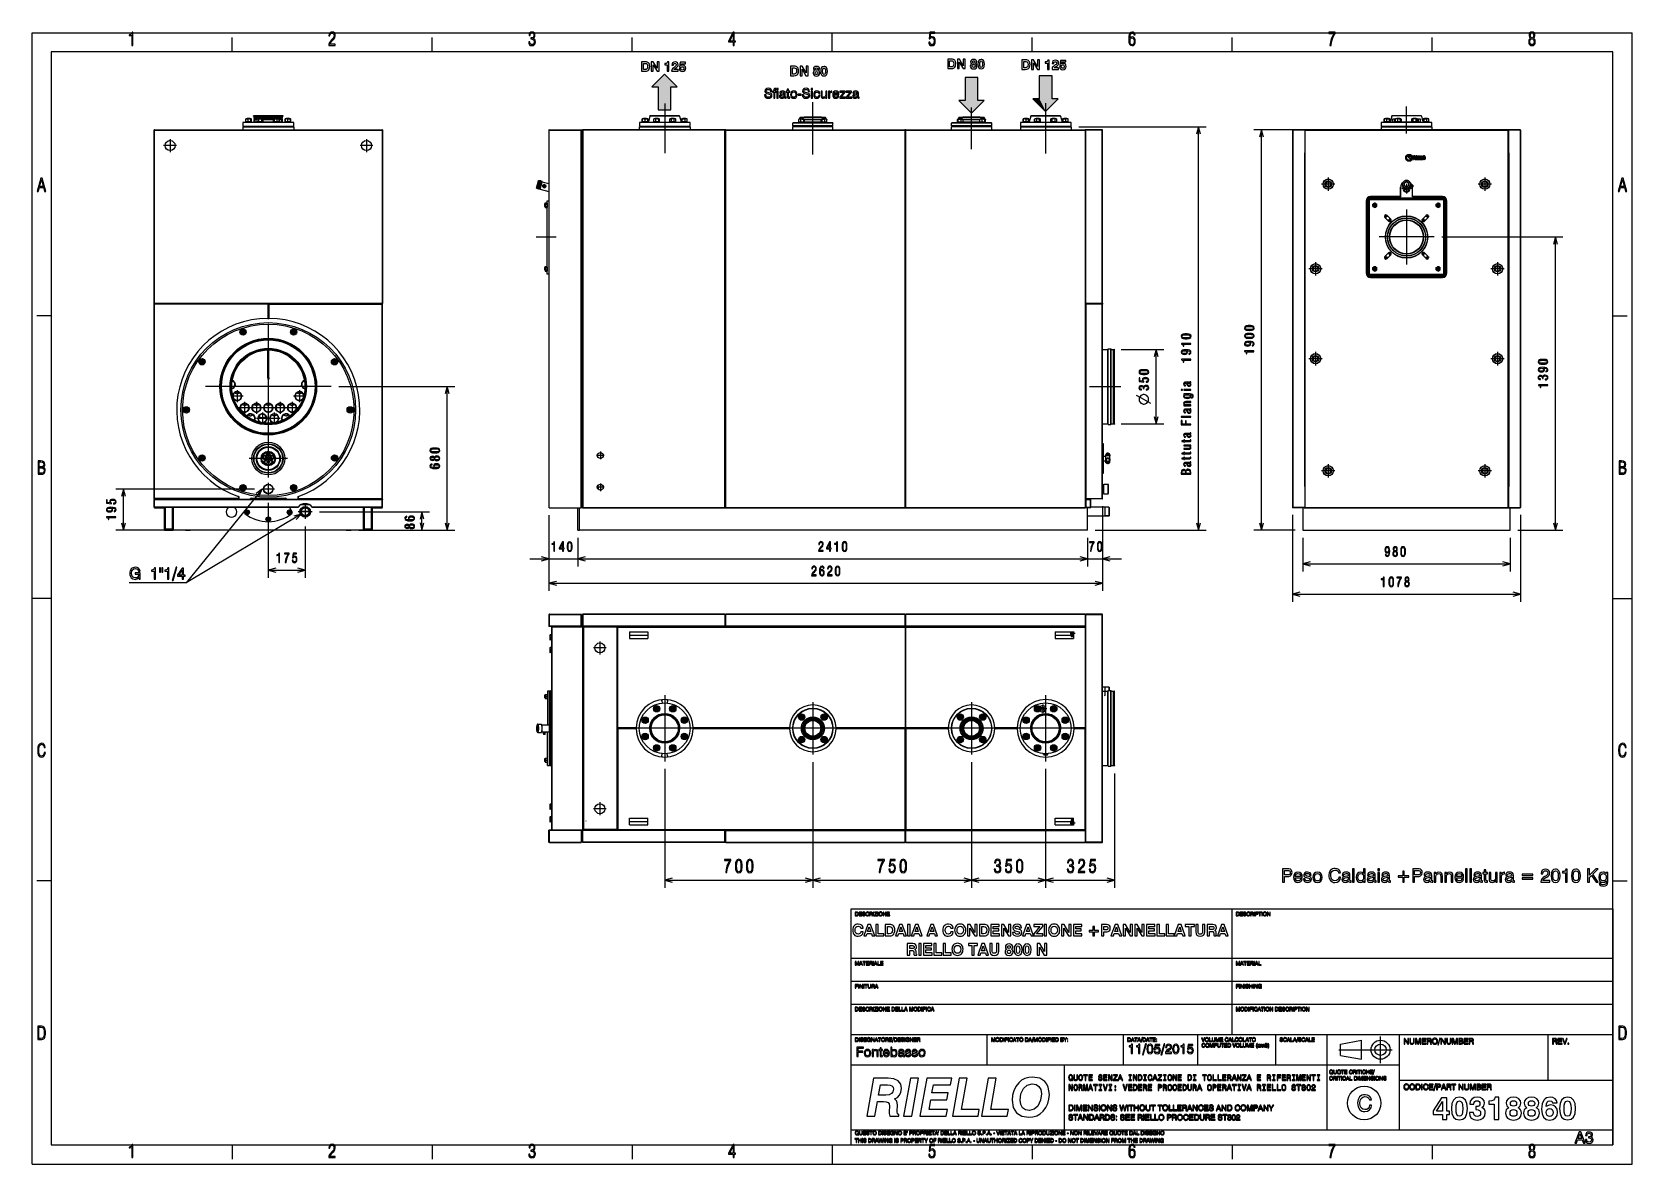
# Model space of a CAD drawing. Extents: x 0 to 420, y 0 to 297.
import ezdxf

# ---------------------------------------------------------------- set-up
doc = ezdxf.new("R2010")
doc.units = 0
doc.linetypes.add('DASHDOT', pattern=[0])
doc.layers.get('0').update_dxf_attribs({"linetype": 'CONTINUOUS'})

msp = doc.modelspace()

# ---------------------------------------------------------------- linework, layer by layer
at = {"color": 0}
for p, q in [((0, 0), (0, 297)), ((0, 297), (420, 297)), ((52.5, 292), (52.5, 295.75)), ((105, 292), (105, 295.75)), ((157.5, 292), (157.5, 295.75)), ((210, 292), (210, 297)), ((262.5, 292), (262.5, 295.75)), ((315, 292), (315, 295.75)), ((367.5, 292), (367.5, 295.75)), ((420, 0), (420, 297)), ((415, 292), (5, 292)), ((5, 292), (5, 5)), ((415, 5), (415, 292)), ((166, 286.09), (162.67, 282.76)), ((169.33, 282.76), (166, 286.09)), ((264.42, 285.71), (264.42, 279.67)), ((267.75, 285.71), (264.42, 285.71)), ((267.75, 279.67), (267.75, 285.71)), ((162.67, 282.76), (164.34, 282.76)), ((164.34, 282.76), (164.34, 276.73)), ((167.67, 282.76), (169.33, 282.76)), ((167.67, 276.73), (167.67, 282.76)), ((244.93, 285.28), (244.93, 279.25)), ((248.26, 285.28), (244.93, 285.28)), ((248.26, 279.25), (248.26, 285.28)), ((244.93, 279.25), (243.26, 279.25)), ((243.26, 279.25), (246.59, 275.92)), ((246.59, 275.92), (249.92, 279.25)), ((249.92, 279.25), (248.26, 279.25)), ((264.42, 279.67), (262.76, 279.67)), ((262.76, 279.67), (266.08, 276.35)), ((266.08, 276.35), (269.41, 279.67)), ((269.41, 279.67), (267.75, 279.67)), ((68.7, 273.43), (55.37, 273.43)), ((55.37, 273.43), (55.37, 272.43)), ((57.49, 273.6), (56.07, 273.6)), ((56.07, 273.43), (56.07, 273.6)), ((57.49, 273.43), (56.07, 273.43)), ((56.07, 273.43), (56.07, 273.43)), ((56.16, 273.66), (56.16, 274.36)), ((56.24, 274.42), (56.21, 274.41)), ((56.24, 273.6), (56.21, 273.61)), ((56.21, 273.61), (56.21, 273.61)), ((56.24, 273.6), (56.21, 273.61)), ((56.24, 273.6), (56.23, 273.6)), ((56.24, 273.6), (56.23, 273.6)), ((57.09, 274.42), (56.24, 274.42)), ((56.51, 274.49), (56.46, 274.43)), ((57.22, 274.43), (56.46, 274.43)), ((56.46, 274.42), (56.46, 274.43)), ((57.18, 274.49), (56.51, 274.49)), ((56.52, 274.42), (56.52, 274.43)), ((56.7, 273.66), (56.7, 274.36)), ((57.57, 274.42), (57.09, 274.42)), ((57.29, 274.49), (57.18, 274.49)), ((57.35, 274.43), (57.22, 274.43)), ((57.29, 274.49), (57.35, 274.43)), ((57.29, 274.42), (57.29, 274.43)), ((57.35, 274.42), (57.35, 274.43)), ((57.35, 274.42), (57.35, 274.43)), ((57.35, 274.42), (57.35, 274.43)), ((57.35, 274.42), (57.35, 274.43)), ((57.35, 273.32), (57.35, 273.43)), ((57.35, 273.32), (57.35, 273.43)), ((57.45, 273.66), (57.45, 274.36)), ((57.73, 273.6), (57.49, 273.6)), ((57.73, 273.43), (57.49, 273.43)), ((57.57, 274.42), (57.59, 274.41)), ((57.57, 273.6), (57.59, 273.61)), ((57.57, 273.6), (57.59, 273.61)), ((57.57, 273.6), (57.57, 273.6)), ((57.57, 273.6), (57.57, 273.6)), ((57.64, 273.66), (57.64, 274.36)), ((57.64, 273.66), (57.64, 274.36)), ((57.73, 273.43), (57.73, 273.6)), ((57.73, 273.43), (57.73, 273.6)), ((57.73, 273.43), (57.73, 273.6)), ((57.73, 273.43), (57.73, 273.6)), ((58.62, 275.18), (58.14, 275.18)), ((58.14, 275.1), (58.14, 275.18)), ((58.62, 275.1), (58.14, 275.1)), ((58.5, 273.49), (58.25, 273.49)), ((58.25, 273.32), (58.25, 273.49)), ((58.74, 275.07), (58.29, 275.07)), ((58.31, 274.87), (58.29, 275.07)), ((58.76, 274.87), (58.31, 274.87)), ((58.77, 274.77), (58.32, 274.77)), ((58.36, 274.45), (58.32, 274.77)), ((58.34, 273.55), (58.34, 274.25)), ((58.81, 274.45), (58.36, 274.45)), ((58.42, 274.31), (58.4, 274.29)), ((58.42, 273.49), (58.4, 273.5)), ((58.42, 273.49), (58.4, 273.5)), ((58.42, 273.49), (58.4, 273.5)), ((58.45, 274.31), (58.42, 274.31)), ((59.14, 274.31), (58.45, 274.31)), ((58.9, 274.35), (58.47, 274.35)), ((59.07, 273.49), (58.5, 273.49)), ((58.54, 273.55), (58.54, 274.25)), ((65.92, 275.18), (58.62, 275.18)), ((65.92, 275.1), (58.62, 275.1)), ((58.64, 274.31), (58.64, 274.35)), ((58.7, 274.31), (58.7, 274.35)), ((65.78, 275.07), (58.74, 275.07)), ((65.76, 274.87), (58.76, 274.87)), ((65.75, 274.77), (58.77, 274.77)), ((59.48, 274.45), (58.81, 274.45)), ((59.14, 274.35), (58.9, 274.35)), ((59.07, 273.43), (59.07, 273.6)), ((60.74, 273.6), (59.07, 273.6)), ((60.74, 273.43), (59.07, 273.43)), ((59.24, 274.42), (59.14, 274.36)), ((59.14, 273.66), (59.14, 274.36)), ((59.24, 273.6), (59.14, 273.66)), ((59.24, 273.6), (59.22, 273.61)), ((60.49, 274.42), (59.24, 274.42)), ((60.49, 273.6), (59.24, 273.6)), ((59.46, 274.43), (59.52, 274.49)), ((59.46, 274.42), (59.46, 274.43)), ((60.35, 274.43), (59.46, 274.43)), ((60.3, 274.49), (59.52, 274.49)), ((59.52, 274.42), (59.52, 274.43)), ((59.52, 273.66), (59.52, 274.36)), ((60.29, 274.42), (60.29, 274.43)), ((60.29, 273.66), (60.29, 274.36)), ((60.35, 274.43), (60.3, 274.49)), ((63.73, 274.45), (60.34, 274.45)), ((60.35, 274.42), (60.35, 274.43)), ((60.57, 274.42), (60.49, 274.42)), ((60.57, 273.6), (60.49, 273.6)), ((60.57, 274.42), (60.68, 274.36)), ((60.57, 273.6), (60.68, 273.66)), ((60.57, 273.6), (60.6, 273.61)), ((60.68, 273.66), (60.68, 274.36)), ((63.42, 274.35), (60.68, 274.35)), ((63.39, 274.26), (60.68, 274.26)), ((63.39, 274.16), (60.68, 274.16)), ((60.74, 273.43), (60.74, 273.6)), ((60.74, 273.43), (60.74, 273.6)), ((63.33, 273.5), (60.74, 273.5)), ((63.57, 273.6), (63.33, 273.6)), ((63.33, 273.43), (63.33, 273.6)), ((63.57, 273.43), (63.33, 273.43)), ((63.39, 273.66), (63.39, 274.35)), ((63.49, 273.6), (63.39, 273.66)), ((63.42, 273.66), (63.42, 274.36)), ((63.49, 274.42), (63.47, 274.41)), ((63.49, 273.6), (63.47, 273.61)), ((63.52, 274.42), (63.49, 274.42)), ((64.82, 274.42), (63.52, 274.42)), ((64.99, 273.6), (63.57, 273.6)), ((64.99, 273.43), (63.57, 273.43)), ((63.62, 273.66), (63.62, 274.36)), ((63.77, 274.49), (63.72, 274.43)), ((63.85, 274.43), (63.72, 274.43)), ((63.72, 274.42), (63.72, 274.43)), ((63.88, 274.49), (63.77, 274.49)), ((63.78, 274.42), (63.78, 274.43)), ((64.6, 274.43), (63.85, 274.43)), ((64.55, 274.49), (63.88, 274.49)), ((64.36, 273.66), (64.36, 274.36)), ((64.54, 274.42), (64.54, 274.43)), ((64.55, 274.49), (64.6, 274.43)), ((65.71, 274.45), (64.59, 274.45)), ((64.6, 274.42), (64.6, 274.43)), ((64.82, 274.42), (64.85, 274.41)), ((64.82, 273.6), (64.93, 273.66)), ((64.82, 273.6), (64.85, 273.61)), ((64.9, 273.66), (64.9, 274.36)), ((65.6, 274.35), (64.9, 274.35)), ((64.93, 273.66), (64.93, 274.35)), ((65.17, 274.31), (64.93, 274.31)), ((64.99, 273.43), (64.99, 273.6)), ((64.99, 273.43), (64.99, 273.6)), ((65.57, 273.49), (64.99, 273.49)), ((65.17, 273.49), (64.99, 273.49)), ((65.64, 274.31), (65.17, 274.31)), ((65.36, 274.31), (65.36, 274.35)), ((65.42, 274.31), (65.42, 274.35)), ((65.42, 274.31), (65.42, 274.35)), ((65.42, 274.31), (65.42, 274.35)), ((65.52, 273.55), (65.52, 274.25)), ((65.81, 273.49), (65.57, 273.49)), ((65.64, 274.31), (65.67, 274.29)), ((65.64, 273.49), (65.67, 273.5)), ((65.64, 273.49), (65.67, 273.5)), ((65.64, 273.49), (65.67, 273.5)), ((65.67, 273.5), (65.67, 273.5)), ((65.71, 274.45), (65.75, 274.77)), ((65.72, 273.55), (65.72, 274.25)), ((65.72, 273.55), (65.72, 274.25)), ((65.72, 273.55), (65.72, 274.25)), ((65.76, 274.87), (65.78, 275.07)), ((65.92, 275.1), (65.92, 275.18)), ((67.17, 273.6), (66.33, 273.6)), ((66.33, 273.43), (66.33, 273.6)), ((67.17, 273.43), (66.33, 273.43)), ((66.33, 273.43), (66.33, 273.43)), ((66.42, 273.66), (66.42, 274.36)), ((66.5, 274.42), (66.48, 274.41)), ((66.5, 273.6), (66.48, 273.61)), ((66.48, 273.61), (66.48, 273.61)), ((66.5, 273.6), (66.48, 273.61)), ((66.85, 274.42), (66.5, 274.42)), ((66.5, 274.36), (66.5, 274.42)), ((66.5, 274.42), (66.5, 274.42)), ((66.5, 273.66), (66.5, 274.36)), ((66.5, 273.6), (66.5, 273.66)), ((66.5, 273.6), (66.5, 273.6)), ((66.5, 273.6), (66.5, 273.6)), ((66.78, 274.49), (66.72, 274.43)), ((67.17, 274.43), (66.72, 274.43)), ((66.72, 274.42), (66.72, 274.43)), ((67.17, 274.49), (66.78, 274.49)), ((66.78, 274.42), (66.78, 274.43)), ((67.83, 274.42), (66.85, 274.42)), ((67.55, 274.49), (67.17, 274.49)), ((67.61, 274.43), (67.17, 274.43)), ((67.17, 273.66), (67.17, 274.36)), ((68, 273.6), (67.17, 273.6)), ((68, 273.43), (67.17, 273.43)), ((67.55, 274.49), (67.61, 274.43)), ((67.55, 274.42), (67.55, 274.43)), ((67.61, 274.42), (67.61, 274.43)), ((67.61, 274.42), (67.61, 274.43)), ((67.61, 274.42), (67.61, 274.43)), ((67.61, 274.42), (67.61, 274.43)), ((67.83, 274.36), (67.83, 274.42)), ((67.83, 274.42), (67.83, 274.42)), ((67.83, 274.42), (67.86, 274.41)), ((67.83, 273.66), (67.83, 274.36)), ((67.83, 273.6), (67.83, 273.66)), ((67.83, 273.6), (67.86, 273.61)), ((67.83, 273.6), (67.86, 273.61)), ((67.83, 273.6), (67.83, 273.6)), ((67.83, 273.6), (67.83, 273.6)), ((67.91, 273.66), (67.91, 274.36)), ((67.91, 273.66), (67.91, 274.36)), ((68, 273.43), (68, 273.6)), ((68, 273.43), (68, 273.6)), ((68, 273.43), (68, 273.6)), ((68, 273.43), (68, 273.6)), ((68.7, 272.43), (68.7, 273.43)), ((172.78, 273.43), (159.45, 273.43)), ((159.45, 273.43), (159.45, 272.43)), ((160.95, 273.6), (160.12, 273.6)), ((160.12, 273.43), (160.12, 273.6)), ((160.95, 273.43), (160.12, 273.43)), ((160.21, 273.66), (160.21, 274.36)), ((160.29, 274.42), (160.26, 274.41)), ((160.29, 273.6), (160.26, 273.61)), ((160.63, 274.42), (160.29, 274.42)), ((160.29, 274.36), (160.29, 274.42)), ((160.29, 274.42), (160.29, 274.42)), ((160.29, 273.66), (160.29, 274.36)), ((160.29, 273.6), (160.29, 273.66)), ((160.63, 273.6), (160.29, 273.6)), ((160.29, 273.6), (160.29, 273.6)), ((160.56, 274.49), (160.51, 274.43)), ((160.51, 274.43), (160.56, 274.49)), ((160.51, 274.42), (160.51, 274.43)), ((161.4, 274.43), (160.51, 274.43)), ((161.34, 274.49), (160.56, 274.49)), ((160.57, 274.42), (160.57, 274.43)), ((161.62, 274.42), (160.63, 274.42)), ((161.62, 273.6), (160.63, 273.6)), ((160.95, 273.66), (160.95, 274.36)), ((161.79, 273.6), (160.95, 273.6)), ((161.34, 274.49), (161.4, 274.43)), ((161.4, 274.43), (161.34, 274.49)), ((161.34, 274.42), (161.34, 274.43)), ((161.4, 274.42), (161.4, 274.43)), ((161.4, 274.42), (161.4, 274.43)), ((161.62, 274.42), (161.64, 274.41)), ((161.62, 274.36), (161.62, 274.42)), ((161.62, 274.42), (161.62, 274.42)), ((161.62, 273.66), (161.62, 274.36)), ((161.62, 273.6), (161.62, 273.66)), ((161.62, 273.6), (161.64, 273.61)), ((161.62, 273.6), (161.62, 273.6)), ((161.7, 273.66), (161.7, 274.36)), ((162.2, 275.1), (161.79, 273.6)), ((161.79, 273.43), (161.79, 273.6)), ((161.79, 273.43), (161.79, 273.6)), ((167.95, 275.18), (162.2, 275.18)), ((162.2, 275.1), (162.2, 275.18)), ((167.95, 275.1), (162.2, 275.1)), ((167.88, 275.07), (162.34, 275.07)), ((164.55, 273.6), (163.13, 273.6)), ((163.13, 273.43), (163.13, 273.6)), ((163.19, 273.66), (163.19, 274.35)), ((163.27, 273.61), (163.19, 273.66)), ((163.21, 273.66), (163.21, 274.36)), ((163.29, 274.42), (163.27, 274.41)), ((163.29, 273.6), (163.27, 273.61)), ((164.15, 274.42), (163.29, 274.42)), ((164.15, 273.6), (163.29, 273.6)), ((163.57, 274.49), (163.51, 274.43)), ((163.64, 274.43), (163.51, 274.43)), ((163.51, 274.42), (163.51, 274.43)), ((163.68, 274.49), (163.57, 274.49)), ((163.57, 274.42), (163.57, 274.43)), ((164.4, 274.43), (163.64, 274.43)), ((164.35, 274.49), (163.68, 274.49)), ((163.76, 273.66), (163.76, 274.36)), ((164.62, 274.42), (164.15, 274.42)), ((164.62, 273.6), (164.15, 273.6)), ((164.34, 276.73), (167.67, 276.73)), ((164.34, 274.42), (164.34, 274.43)), ((164.35, 274.49), (164.4, 274.43)), ((164.4, 274.42), (164.4, 274.43)), ((164.5, 273.66), (164.5, 274.36)), ((164.79, 273.6), (164.55, 273.6)), ((164.62, 274.42), (164.65, 274.41)), ((164.62, 273.6), (164.65, 273.61)), ((164.65, 273.61), (164.73, 273.66)), ((164.7, 273.66), (164.7, 274.36)), ((164.73, 273.66), (164.73, 274.35)), ((164.79, 273.43), (164.79, 273.6)), ((164.79, 273.43), (164.79, 273.6)), ((167.38, 273.43), (167.38, 273.6)), ((169.04, 273.6), (167.38, 273.6)), ((167.55, 274.42), (167.44, 274.36)), ((167.44, 273.66), (167.44, 274.36)), ((167.55, 273.6), (167.44, 273.66)), ((168.79, 274.42), (167.55, 274.42)), ((167.82, 274.49), (167.77, 274.43)), ((168.21, 274.43), (167.77, 274.43)), ((167.77, 274.42), (167.77, 274.43)), ((168.21, 274.49), (167.82, 274.49)), ((167.83, 274.42), (167.83, 274.43)), ((167.83, 273.66), (167.83, 274.36)), ((169.83, 275.07), (167.88, 275.07)), ((169.97, 275.18), (167.95, 275.18)), ((169.97, 275.1), (167.95, 275.1)), ((168.6, 274.49), (168.21, 274.49)), ((168.65, 274.43), (168.21, 274.43)), ((168.59, 274.42), (168.59, 274.43)), ((168.6, 274.49), (168.65, 274.43)), ((168.6, 273.66), (168.6, 274.36)), ((168.65, 274.42), (168.65, 274.43)), ((168.88, 274.42), (168.79, 274.42)), ((168.88, 274.42), (168.98, 274.36)), ((168.88, 273.6), (168.98, 273.66)), ((168.98, 273.66), (168.98, 274.36)), ((169.04, 273.43), (169.04, 273.6)), ((169.04, 273.43), (169.04, 273.6)), ((169.97, 275.1), (169.97, 275.18)), ((169.97, 275.1), (170.38, 273.6)), ((170.63, 273.6), (170.38, 273.6)), ((170.38, 273.43), (170.38, 273.6)), ((170.47, 273.66), (170.47, 274.36)), ((170.55, 274.42), (170.53, 274.41)), ((170.55, 273.6), (170.53, 273.61)), ((170.58, 274.42), (170.55, 274.42)), ((170.55, 274.42), (170.55, 274.42)), ((170.58, 273.6), (170.55, 273.6)), ((171.88, 274.42), (170.58, 274.42)), ((171.88, 273.6), (170.58, 273.6)), ((172.05, 273.6), (170.63, 273.6)), ((170.67, 273.66), (170.67, 274.36)), ((170.77, 274.43), (170.83, 274.49)), ((170.83, 274.49), (170.77, 274.43)), ((171.53, 274.43), (170.77, 274.43)), ((170.77, 274.42), (170.77, 274.43)), ((171.49, 274.49), (170.83, 274.49)), ((170.83, 274.42), (170.83, 274.43)), ((171.42, 273.66), (171.42, 274.36)), ((171.61, 274.49), (171.49, 274.49)), ((171.66, 274.43), (171.53, 274.43)), ((171.6, 274.42), (171.6, 274.43)), ((171.66, 274.43), (171.61, 274.49)), ((171.61, 274.49), (171.66, 274.43)), ((171.66, 274.42), (171.66, 274.43)), ((171.66, 274.42), (171.66, 274.43)), ((171.88, 274.42), (171.91, 274.41)), ((171.88, 274.42), (171.88, 274.42)), ((171.88, 273.6), (171.91, 273.61)), ((171.96, 273.66), (171.96, 274.36)), ((172.05, 273.43), (172.05, 273.6)), ((172.05, 273.43), (172.05, 273.6)), ((172.78, 272.43), (172.78, 273.43)), ((199.75, 273.32), (199.7, 273.26)), ((207.5, 273.26), (199.7, 273.26)), ((199.7, 272.54), (199.7, 273.26)), ((207.48, 273.32), (199.75, 273.32)), ((202.62, 273.49), (201.19, 273.49)), ((201.19, 273.32), (201.19, 273.49)), ((202.62, 273.32), (201.19, 273.32)), ((201.28, 273.55), (201.28, 274.25)), ((201.36, 274.31), (201.34, 274.29)), ((201.36, 274.31), (201.34, 274.29)), ((201.34, 274.29), (201.34, 274.3)), ((201.36, 273.49), (201.34, 273.5)), ((202.21, 274.31), (201.36, 274.31)), ((202.21, 273.49), (201.36, 273.49)), ((201.58, 274.65), (201.64, 274.71)), ((201.64, 274.71), (201.58, 274.65)), ((202.03, 274.65), (201.58, 274.65)), ((201.58, 274.31), (201.58, 274.65)), ((202.03, 274.71), (201.64, 274.71)), ((201.64, 274.31), (201.64, 274.65)), ((201.83, 273.55), (201.83, 274.25)), ((202.42, 274.71), (202.03, 274.71)), ((202.47, 274.65), (202.03, 274.65)), ((202.69, 274.31), (202.21, 274.31)), ((202.69, 273.49), (202.21, 273.49)), ((202.41, 274.31), (202.41, 274.65)), ((202.47, 274.65), (202.42, 274.71)), ((202.42, 274.71), (202.47, 274.65)), ((206.17, 274.76), (202.47, 274.76)), ((202.47, 274.31), (202.47, 274.76)), ((202.47, 274.31), (202.47, 274.65)), ((202.47, 274.31), (202.47, 274.65)), ((202.57, 273.55), (202.57, 274.25)), ((202.86, 273.49), (202.62, 273.49)), ((202.86, 273.32), (202.62, 273.32)), ((202.69, 274.31), (202.72, 274.29)), ((202.69, 273.49), (202.72, 273.5)), ((206.07, 274.85), (202.7, 274.85)), ((202.7, 274.76), (202.7, 274.85)), ((206.07, 274.76), (202.7, 274.76)), ((206.3, 273.5), (202.72, 273.5)), ((206.17, 274.26), (202.76, 274.26)), ((202.77, 273.55), (202.77, 274.25)), ((206.18, 274.16), (202.77, 274.16)), ((202.86, 273.32), (202.86, 273.49)), ((207.25, 274.85), (206.07, 274.85)), ((207.25, 274.76), (206.07, 274.76)), ((207.47, 274.76), (206.17, 274.76)), ((207.18, 274.26), (206.17, 274.26)), ((207.18, 274.16), (206.18, 274.16)), ((207.23, 273.5), (206.3, 273.5)), ((207.33, 273.49), (207.09, 273.49)), ((207.09, 273.32), (207.09, 273.49)), ((207.33, 273.32), (207.09, 273.32)), ((207.18, 273.55), (207.18, 274.25)), ((207.19, 274.76), (207.19, 274.76)), ((207.25, 274.31), (207.23, 274.29)), ((207.25, 273.49), (207.23, 273.5)), ((207.25, 274.76), (207.25, 274.85)), ((207.28, 274.31), (207.25, 274.31)), ((207.28, 273.49), (207.25, 273.49)), ((208.58, 274.31), (207.28, 274.31)), ((208.58, 273.49), (207.28, 273.49)), ((208.75, 273.49), (207.33, 273.49)), ((208.75, 273.32), (207.33, 273.32)), ((207.38, 273.55), (207.38, 274.25)), ((207.47, 274.31), (207.47, 274.76)), ((207.53, 274.71), (207.48, 274.65)), ((207.48, 274.65), (207.53, 274.71)), ((207.48, 274.31), (207.48, 274.65)), ((208.36, 274.65), (207.48, 274.65)), ((210.2, 273.32), (207.48, 273.32)), ((210.25, 273.26), (207.5, 273.26)), ((208.31, 274.71), (207.53, 274.71)), ((207.54, 274.31), (207.54, 274.65)), ((208.12, 273.55), (208.12, 274.25)), ((208.3, 274.31), (208.3, 274.65)), ((208.31, 274.71), (208.36, 274.65)), ((208.36, 274.65), (208.31, 274.71)), ((208.36, 274.31), (208.36, 274.65)), ((208.36, 274.31), (208.36, 274.65)), ((208.58, 274.31), (208.61, 274.29)), ((208.58, 274.31), (208.61, 274.29)), ((208.58, 273.49), (208.61, 273.5)), ((208.6, 274.3), (208.61, 274.29)), ((208.66, 273.55), (208.66, 274.25)), ((208.75, 273.32), (208.75, 273.49)), ((208.75, 273.32), (208.75, 273.49)), ((210.2, 273.32), (210.25, 273.26)), ((210.25, 272.54), (210.25, 273.26)), ((241.42, 273.32), (241.36, 273.26)), ((249.17, 273.26), (241.36, 273.26)), ((241.36, 272.54), (241.36, 273.26)), ((249.14, 273.32), (241.42, 273.32)), ((243.1, 273.49), (242.86, 273.49)), ((242.86, 273.32), (242.86, 273.49)), ((243.1, 273.32), (242.86, 273.32)), ((242.95, 273.55), (242.95, 274.25)), ((243.03, 274.31), (243, 274.29)), ((243.03, 274.31), (243, 274.29)), ((243.03, 273.49), (243, 273.5)), ((243.06, 274.31), (243.03, 274.31)), ((243.06, 273.49), (243.03, 273.49)), ((244.36, 274.31), (243.06, 274.31)), ((244.36, 273.49), (243.06, 273.49)), ((244.53, 273.49), (243.1, 273.49)), ((244.53, 273.32), (243.1, 273.32)), ((243.15, 273.55), (243.15, 274.25)), ((243.3, 274.71), (243.25, 274.65)), ((243.25, 274.65), (243.3, 274.71)), ((243.25, 274.31), (243.25, 274.65)), ((244.14, 274.65), (243.25, 274.65)), ((244.08, 274.71), (243.3, 274.71)), ((243.31, 274.31), (243.31, 274.65)), ((243.89, 273.55), (243.89, 274.25)), ((244.08, 274.71), (244.14, 274.65)), ((244.14, 274.65), (244.08, 274.71)), ((244.08, 274.31), (244.08, 274.65)), ((247.84, 274.76), (244.14, 274.76)), ((244.14, 274.31), (244.14, 274.76)), ((244.14, 274.31), (244.14, 274.65)), ((244.14, 274.31), (244.14, 274.65)), ((247.73, 274.85), (244.36, 274.85)), ((244.36, 274.76), (244.36, 274.85)), ((247.73, 274.76), (244.36, 274.76)), ((244.36, 274.31), (244.38, 274.29)), ((244.36, 273.49), (244.38, 273.5)), ((247.96, 273.5), (244.39, 273.5)), ((247.84, 274.26), (244.43, 274.26)), ((244.44, 273.55), (244.44, 274.25)), ((247.85, 274.16), (244.44, 274.16)), ((244.53, 273.32), (244.53, 273.49)), ((248.92, 274.85), (247.73, 274.85)), ((248.92, 274.76), (247.73, 274.76)), ((249.14, 274.76), (247.84, 274.76)), ((248.85, 274.26), (247.84, 274.26)), ((248.84, 274.16), (247.85, 274.16)), ((248.89, 273.5), (247.96, 273.5)), ((250.18, 273.49), (248.75, 273.49)), ((248.75, 273.32), (248.75, 273.49)), ((250.18, 273.32), (248.75, 273.32)), ((248.84, 273.55), (248.84, 274.25)), ((248.86, 274.76), (248.86, 274.76)), ((248.92, 274.31), (248.9, 274.29)), ((248.92, 273.49), (248.9, 273.5)), ((248.92, 274.76), (248.92, 274.85)), ((249.77, 274.31), (248.92, 274.31)), ((249.77, 273.49), (248.92, 273.49)), ((249.14, 274.31), (249.14, 274.76)), ((249.14, 274.65), (249.2, 274.71)), ((249.2, 274.71), (249.14, 274.65)), ((249.59, 274.65), (249.14, 274.65)), ((249.14, 274.31), (249.14, 274.65)), ((251.86, 273.32), (249.14, 273.32)), ((251.92, 273.26), (249.17, 273.26)), ((249.59, 274.71), (249.2, 274.71)), ((249.2, 274.31), (249.2, 274.65)), ((249.39, 273.55), (249.39, 274.25)), ((249.98, 274.71), (249.59, 274.71)), ((250.03, 274.65), (249.59, 274.65)), ((250.25, 274.31), (249.77, 274.31)), ((250.25, 273.49), (249.77, 273.49)), ((249.97, 274.31), (249.97, 274.65)), ((250.03, 274.65), (249.98, 274.71)), ((249.98, 274.71), (250.03, 274.65)), ((250.03, 274.31), (250.03, 274.65)), ((250.03, 274.31), (250.03, 274.65)), ((250.13, 273.55), (250.13, 274.25)), ((250.42, 273.49), (250.18, 273.49)), ((250.42, 273.32), (250.18, 273.32)), ((250.25, 274.31), (250.28, 274.29)), ((250.25, 274.31), (250.28, 274.29)), ((250.25, 273.49), (250.28, 273.5)), ((250.33, 273.55), (250.33, 274.25)), ((250.33, 273.55), (250.33, 274.25)), ((250.42, 273.32), (250.42, 273.49)), ((250.42, 273.32), (250.42, 273.49)), ((251.86, 273.32), (251.92, 273.26)), ((251.92, 272.54), (251.92, 273.26)), ((272.78, 273.43), (259.45, 273.43)), ((259.45, 273.43), (259.45, 272.43)), ((272.78, 273.43), (259.45, 273.43)), ((260.95, 273.6), (260.12, 273.6)), ((260.12, 273.43), (260.12, 273.6)), ((260.95, 273.43), (260.12, 273.43)), ((260.21, 273.66), (260.21, 274.36)), ((260.29, 274.42), (260.26, 274.41)), ((260.29, 273.6), (260.26, 273.61)), ((260.63, 274.42), (260.29, 274.42)), ((260.29, 274.36), (260.29, 274.42)), ((260.29, 274.42), (260.29, 274.42)), ((260.29, 273.66), (260.29, 274.36)), ((260.29, 273.6), (260.29, 273.66)), ((260.63, 273.6), (260.29, 273.6)), ((260.29, 273.6), (260.29, 273.6)), ((260.56, 274.49), (260.51, 274.43)), ((260.51, 274.43), (260.56, 274.49)), ((260.51, 274.42), (260.51, 274.43)), ((261.4, 274.43), (260.51, 274.43)), ((261.34, 274.49), (260.56, 274.49)), ((260.57, 274.42), (260.57, 274.43)), ((261.62, 274.42), (260.63, 274.42)), ((261.62, 273.6), (260.63, 273.6)), ((260.95, 273.66), (260.95, 274.36)), ((261.79, 273.6), (260.95, 273.6)), ((261.34, 274.49), (261.4, 274.43)), ((261.4, 274.43), (261.34, 274.49)), ((261.34, 274.42), (261.34, 274.43)), ((261.4, 274.42), (261.4, 274.43)), ((261.4, 274.42), (261.4, 274.43)), ((261.62, 274.42), (261.64, 274.41)), ((261.62, 274.36), (261.62, 274.42)), ((261.62, 274.42), (261.62, 274.42)), ((261.62, 273.66), (261.62, 274.36)), ((261.62, 273.6), (261.62, 273.66)), ((261.62, 273.6), (261.64, 273.61)), ((261.62, 273.6), (261.62, 273.6)), ((261.7, 273.66), (261.7, 274.36)), ((262.2, 275.1), (261.79, 273.6)), ((262.2, 275.1), (261.79, 273.6)), ((261.79, 273.43), (261.79, 273.6)), ((261.79, 273.43), (261.79, 273.6)), ((267.95, 275.18), (262.2, 275.18)), ((262.2, 275.1), (262.2, 275.18)), ((267.95, 275.1), (262.2, 275.1)), ((267.88, 275.07), (262.34, 275.07)), ((264.55, 273.6), (263.13, 273.6)), ((263.13, 273.43), (263.13, 273.6)), ((263.19, 273.66), (263.19, 274.35)), ((263.27, 273.61), (263.19, 273.66)), ((263.21, 273.66), (263.21, 274.36)), ((263.29, 274.42), (263.27, 274.41)), ((263.29, 273.6), (263.27, 273.61)), ((264.15, 274.42), (263.29, 274.42)), ((264.15, 273.6), (263.29, 273.6)), ((263.57, 274.49), (263.51, 274.43)), ((263.64, 274.43), (263.51, 274.43)), ((263.51, 274.42), (263.51, 274.43)), ((263.68, 274.49), (263.57, 274.49)), ((263.57, 274.42), (263.57, 274.43)), ((264.4, 274.43), (263.64, 274.43)), ((264.35, 274.49), (263.68, 274.49)), ((263.76, 273.66), (263.76, 274.36)), ((264.62, 274.42), (264.15, 274.42)), ((264.62, 273.6), (264.15, 273.6)), ((264.34, 274.42), (264.34, 274.43)), ((264.35, 274.49), (264.4, 274.43)), ((264.4, 274.42), (264.4, 274.43)), ((264.5, 273.66), (264.5, 274.36)), ((264.79, 273.6), (264.55, 273.6)), ((264.62, 274.42), (264.65, 274.41)), ((264.62, 273.6), (264.65, 273.61)), ((264.65, 273.61), (264.73, 273.66)), ((264.7, 273.66), (264.7, 274.36)), ((264.73, 273.66), (264.73, 274.35)), ((264.79, 273.43), (264.79, 273.6)), ((264.79, 273.43), (264.79, 273.6)), ((267.38, 273.43), (267.38, 273.6)), ((269.04, 273.6), (267.38, 273.6)), ((267.55, 274.42), (267.44, 274.36)), ((267.44, 273.66), (267.44, 274.36)), ((267.55, 273.6), (267.44, 273.66)), ((268.79, 274.42), (267.55, 274.42)), ((267.82, 274.49), (267.77, 274.43)), ((268.21, 274.43), (267.77, 274.43)), ((267.77, 274.42), (267.77, 274.43)), ((268.21, 274.49), (267.82, 274.49)), ((267.83, 274.42), (267.83, 274.43)), ((267.83, 273.66), (267.83, 274.36)), ((269.83, 275.07), (267.88, 275.07)), ((269.97, 275.18), (267.95, 275.18)), ((269.97, 275.1), (267.95, 275.1)), ((268.6, 274.49), (268.21, 274.49)), ((268.65, 274.43), (268.21, 274.43)), ((268.59, 274.42), (268.59, 274.43)), ((268.6, 274.49), (268.65, 274.43)), ((268.6, 273.66), (268.6, 274.36)), ((268.65, 274.42), (268.65, 274.43)), ((268.88, 274.42), (268.79, 274.42)), ((268.88, 274.42), (268.98, 274.36)), ((268.88, 273.6), (268.98, 273.66)), ((268.98, 273.66), (268.98, 274.36)), ((269.04, 273.43), (269.04, 273.6)), ((269.04, 273.43), (269.04, 273.6)), ((269.97, 275.1), (269.97, 275.18)), ((269.97, 275.1), (270.38, 273.6)), ((269.97, 275.1), (270.38, 273.6)), ((270.63, 273.6), (270.38, 273.6)), ((270.38, 273.43), (270.38, 273.6)), ((270.47, 273.66), (270.47, 274.36)), ((270.55, 274.42), (270.53, 274.41)), ((270.55, 273.6), (270.53, 273.61)), ((270.58, 274.42), (270.55, 274.42)), ((270.55, 274.42), (270.55, 274.42)), ((270.58, 273.6), (270.55, 273.6)), ((271.88, 274.42), (270.58, 274.42)), ((271.88, 273.6), (270.58, 273.6)), ((272.05, 273.6), (270.63, 273.6)), ((270.67, 273.66), (270.67, 274.36)), ((270.77, 274.43), (270.83, 274.49)), ((270.83, 274.49), (270.77, 274.43)), ((271.53, 274.43), (270.77, 274.43)), ((270.77, 274.42), (270.77, 274.43)), ((271.49, 274.49), (270.83, 274.49)), ((270.83, 274.42), (270.83, 274.43)), ((271.42, 273.66), (271.42, 274.36)), ((271.61, 274.49), (271.49, 274.49)), ((271.66, 274.43), (271.53, 274.43)), ((271.6, 274.42), (271.6, 274.43)), ((271.66, 274.43), (271.61, 274.49)), ((271.61, 274.49), (271.66, 274.43)), ((271.66, 274.42), (271.66, 274.43)), ((271.66, 274.42), (271.66, 274.43)), ((271.88, 274.42), (271.91, 274.41)), ((271.88, 274.42), (271.88, 274.42)), ((271.88, 273.6), (271.91, 273.61)), ((271.96, 273.66), (271.96, 274.36)), ((272.05, 273.43), (272.05, 273.6)), ((272.05, 273.43), (272.05, 273.6)), ((272.78, 272.43), (272.78, 273.43)), ((367.48, 273.43), (354.15, 273.43)), ((354.15, 273.43), (354.15, 272.43)), ((355.68, 273.6), (354.85, 273.6)), ((354.85, 273.43), (354.85, 273.6)), ((355.68, 273.43), (354.85, 273.43)), ((356.27, 273.43), (354.85, 273.43)), ((354.85, 273.43), (354.85, 273.43)), ((354.94, 273.66), (354.94, 274.36)), ((355.02, 274.42), (354.99, 274.41)), ((355.02, 274.42), (354.99, 274.41)), ((355.02, 273.6), (354.99, 273.61)), ((355.02, 274.42), (355.02, 274.42)), ((355.37, 274.42), (355.02, 274.42)), ((355.02, 274.36), (355.02, 274.42)), ((355.02, 274.42), (355.02, 274.42)), ((355.02, 273.66), (355.02, 274.36)), ((355.02, 273.6), (355.02, 273.66)), ((355.37, 273.6), (355.02, 273.6)), ((355.02, 273.6), (355.02, 273.6)), ((355.3, 274.49), (355.24, 274.43)), ((355.3, 274.49), (355.24, 274.43)), ((355.3, 274.49), (355.24, 274.43)), ((355.24, 274.43), (355.3, 274.49)), ((355.24, 274.42), (355.24, 274.43)), ((356.13, 274.43), (355.24, 274.43)), ((356.07, 274.49), (355.3, 274.49)), ((355.3, 274.42), (355.3, 274.43)), ((356.35, 274.42), (355.37, 274.42)), ((356.35, 273.6), (355.37, 273.6)), ((355.68, 273.66), (355.68, 274.36)), ((356.52, 273.6), (355.68, 273.6)), ((356.52, 273.43), (355.68, 273.43)), ((356.07, 274.49), (356.13, 274.43)), ((356.07, 274.49), (356.13, 274.43)), ((356.07, 274.49), (356.13, 274.43)), ((356.13, 274.43), (356.07, 274.49)), ((356.07, 274.42), (356.07, 274.43)), ((356.13, 274.42), (356.13, 274.43)), ((356.13, 274.42), (356.13, 274.43)), ((356.13, 274.42), (356.13, 274.43)), ((356.13, 274.42), (356.13, 274.43)), ((356.13, 273.32), (356.13, 273.43)), ((356.13, 273.32), (356.13, 273.43)), ((356.13, 273.32), (356.13, 273.43)), ((356.13, 273.32), (356.13, 273.43)), ((356.52, 273.43), (356.27, 273.43)), ((356.35, 274.42), (356.35, 274.42)), ((356.35, 274.42), (356.37, 274.41)), ((356.35, 274.42), (356.37, 274.41)), ((356.35, 274.36), (356.35, 274.42)), ((356.35, 274.42), (356.35, 274.42)), ((356.35, 273.66), (356.35, 274.36)), ((356.35, 273.6), (356.35, 273.66)), ((356.35, 273.6), (356.37, 273.61)), ((356.35, 273.6), (356.35, 273.6)), ((356.37, 274.41), (356.37, 274.41)), ((356.43, 273.66), (356.43, 274.36)), ((356.43, 273.66), (356.43, 274.36)), ((356.93, 275.1), (356.52, 273.6)), ((356.52, 273.43), (356.52, 273.6)), ((356.52, 273.43), (356.52, 273.6)), ((356.52, 273.43), (356.52, 273.6)), ((356.52, 273.43), (356.52, 273.6)), ((357.4, 275.18), (356.93, 275.18)), ((356.93, 275.1), (356.93, 275.18)), ((357.86, 273.49), (357.04, 273.49)), ((357.04, 273.32), (357.04, 273.49)), ((357.28, 273.49), (357.04, 273.49)), ((357.04, 273.32), (357.04, 273.49)), ((357.13, 273.55), (357.13, 274.25)), ((357.21, 274.31), (357.18, 274.29)), ((357.21, 274.31), (357.18, 274.29)), ((357.21, 274.31), (357.18, 274.29)), ((357.18, 274.29), (357.18, 274.3)), ((357.21, 273.49), (357.18, 273.5)), ((357.92, 274.31), (357.21, 274.31)), ((357.86, 273.49), (357.21, 273.49)), ((357.69, 274.35), (357.25, 274.35)), ((357.86, 273.49), (357.28, 273.49)), ((364.71, 275.18), (357.4, 275.18)), ((357.43, 274.31), (357.43, 274.35)), ((357.49, 274.31), (357.49, 274.35)), ((357.67, 273.55), (357.67, 274.25)), ((357.95, 274.35), (357.69, 274.35)), ((359.28, 273.6), (357.86, 273.6)), ((357.86, 273.43), (357.86, 273.6)), ((359.28, 273.43), (357.86, 273.43)), ((359.52, 273.43), (357.86, 273.43)), ((357.92, 273.66), (357.92, 274.35)), ((358, 273.61), (357.92, 273.66)), ((357.95, 273.66), (357.95, 274.36)), ((358.03, 274.42), (358, 274.41)), ((358.03, 273.6), (358, 273.61)), ((358.88, 274.42), (358.03, 274.42)), ((358.88, 273.6), (358.03, 273.6)), ((358.3, 274.49), (358.25, 274.43)), ((358.38, 274.43), (358.25, 274.43)), ((358.25, 274.42), (358.25, 274.43)), ((358.42, 274.49), (358.3, 274.49)), ((358.31, 274.42), (358.31, 274.43)), ((359.14, 274.43), (358.38, 274.43)), ((359.08, 274.49), (358.42, 274.49)), ((358.49, 273.66), (358.49, 274.36)), ((359.36, 274.42), (358.88, 274.42)), ((359.36, 273.6), (358.88, 273.6)), ((359.07, 274.42), (359.07, 274.43)), ((359.08, 274.49), (359.14, 274.43)), ((359.14, 274.42), (359.14, 274.43)), ((359.23, 273.66), (359.23, 274.36)), ((359.52, 273.6), (359.28, 273.6)), ((359.52, 273.43), (359.28, 273.43)), ((359.36, 274.42), (359.38, 274.41)), ((359.36, 273.6), (359.38, 273.61)), ((359.38, 273.61), (359.46, 273.66)), ((359.43, 273.66), (359.43, 274.36)), ((359.46, 273.66), (359.46, 274.35)), ((359.52, 273.43), (359.52, 273.6)), ((359.52, 273.43), (359.52, 273.6)), ((362.11, 273.5), (359.52, 273.5)), ((362.11, 273.43), (362.11, 273.6)), ((363.78, 273.6), (362.11, 273.6)), ((363.78, 273.43), (362.11, 273.43)), ((362.35, 273.43), (362.11, 273.43)), ((362.28, 274.42), (362.17, 274.36)), ((362.17, 273.66), (362.17, 274.36)), ((362.28, 273.6), (362.17, 273.66)), ((363.53, 274.42), (362.28, 274.42)), ((363.78, 273.43), (362.35, 273.43)), ((362.55, 274.49), (362.5, 274.43)), ((362.94, 274.43), (362.5, 274.43)), ((362.5, 274.42), (362.5, 274.43)), ((362.94, 274.49), (362.55, 274.49)), ((362.56, 274.42), (362.56, 274.43)), ((362.56, 273.66), (362.56, 274.36)), ((363.33, 274.49), (362.94, 274.49)), ((363.39, 274.43), (362.94, 274.43)), ((363.33, 274.49), (363.39, 274.43)), ((363.33, 274.42), (363.33, 274.43)), ((363.33, 273.66), (363.33, 274.36)), ((363.39, 274.42), (363.39, 274.43)), ((363.61, 274.42), (363.53, 274.42)), ((363.61, 274.42), (363.71, 274.36)), ((363.61, 273.6), (363.71, 273.66)), ((363.71, 273.66), (363.71, 274.36)), ((364.43, 274.31), (363.71, 274.31)), ((363.78, 273.43), (363.78, 273.6)), ((363.78, 273.43), (363.78, 273.6)), ((364.6, 273.49), (363.78, 273.49)), ((364.43, 273.49), (363.78, 273.49)), ((364.35, 273.49), (363.78, 273.49)), ((363.95, 273.49), (363.78, 273.49)), ((363.96, 273.55), (363.96, 274.25)), ((364.15, 274.31), (364.15, 274.35)), ((364.21, 274.31), (364.21, 274.35)), ((364.21, 274.31), (364.21, 274.35)), ((364.21, 274.31), (364.21, 274.35)), ((364.6, 273.49), (364.35, 273.49)), ((364.43, 274.31), (364.45, 274.29)), ((364.43, 274.31), (364.45, 274.29)), ((364.43, 274.31), (364.45, 274.29)), ((364.43, 273.49), (364.45, 273.5)), ((364.45, 274.3), (364.45, 274.29)), ((364.45, 274.3), (364.45, 274.29)), ((364.51, 273.55), (364.51, 274.25)), ((364.51, 273.55), (364.51, 274.25)), ((364.6, 273.32), (364.6, 273.49)), ((364.6, 273.32), (364.6, 273.49)), ((364.6, 273.32), (364.6, 273.49)), ((364.71, 275.1), (364.71, 275.18)), ((364.71, 275.1), (365.12, 273.6)), ((365.36, 273.6), (365.12, 273.6)), ((365.12, 273.43), (365.12, 273.6)), ((365.36, 273.43), (365.12, 273.43)), ((365.95, 273.43), (365.12, 273.43)), ((365.12, 273.43), (365.12, 273.43)), ((365.21, 273.66), (365.21, 274.36)), ((365.28, 274.42), (365.26, 274.41)), ((365.28, 274.42), (365.26, 274.41)), ((365.28, 273.6), (365.26, 273.61)), ((365.28, 274.42), (365.28, 274.42)), ((365.31, 274.42), (365.28, 274.42)), ((365.28, 274.42), (365.28, 274.42)), ((365.31, 273.6), (365.28, 273.6)), ((366.61, 274.42), (365.31, 274.42)), ((366.61, 273.6), (365.31, 273.6)), ((366.78, 273.6), (365.36, 273.6)), ((366.78, 273.43), (365.36, 273.43)), ((365.4, 273.66), (365.4, 274.36)), ((365.56, 274.49), (365.5, 274.43)), ((365.56, 274.49), (365.5, 274.43)), ((365.56, 274.49), (365.5, 274.43)), ((365.5, 274.43), (365.56, 274.49)), ((366.26, 274.43), (365.5, 274.43)), ((365.5, 274.42), (365.5, 274.43)), ((366.22, 274.49), (365.56, 274.49)), ((365.56, 274.42), (365.56, 274.43)), ((366.78, 273.43), (365.95, 273.43)), ((366.15, 273.66), (366.15, 274.36)), ((366.34, 274.49), (366.22, 274.49)), ((366.39, 274.43), (366.26, 274.43)), ((366.33, 274.42), (366.33, 274.43)), ((366.34, 274.49), (366.39, 274.43)), ((366.34, 274.49), (366.39, 274.43)), ((366.34, 274.49), (366.39, 274.43)), ((366.39, 274.43), (366.34, 274.49)), ((366.39, 274.42), (366.39, 274.43)), ((366.39, 274.42), (366.39, 274.43)), ((366.39, 274.42), (366.39, 274.43)), ((366.39, 274.42), (366.39, 274.43)), ((366.61, 274.42), (366.62, 274.42)), ((366.61, 274.42), (366.64, 274.41)), ((366.61, 274.42), (366.64, 274.41)), ((366.61, 274.42), (366.62, 274.42)), ((366.61, 273.6), (366.64, 273.61)), ((366.63, 274.41), (366.64, 274.41)), ((366.69, 273.66), (366.69, 274.36)), ((366.69, 273.66), (366.69, 274.36)), ((366.78, 273.43), (366.78, 273.6)), ((366.78, 273.43), (366.78, 273.6)), ((366.78, 273.43), (366.78, 273.6)), ((366.78, 273.43), (366.78, 273.6)), ((367.48, 272.43), (367.48, 273.43)), ((32.09, 271.5), (32.13, 271.5)), ((32.09, 225.92), (32.09, 271.5)), ((32.12, 271.5), (32.12, 271.5)), ((32.12, 271.5), (32.13, 271.5)), ((32.12, 271.5), (32.12, 271.5)), ((32.13, 271.54), (91.93, 271.54)), ((32.13, 271.54), (32.13, 271.5)), ((32.14, 271.48), (32.13, 271.5)), ((32.18, 225.96), (32.18, 271.45)), ((32.18, 271.45), (91.89, 271.45)), ((55.37, 272.43), (68.7, 272.43)), ((55.37, 272.26), (68.7, 272.26)), ((55.37, 272.26), (55.37, 271.54)), ((55.81, 272.43), (55.81, 272.26)), ((68.34, 272.43), (68.34, 272.26)), ((68.7, 272.26), (68.7, 271.54)), ((68.7, 272.26), (68.7, 271.54)), ((91.89, 271.45), (91.89, 225.96)), ((91.98, 271.54), (91.93, 271.54)), ((91.98, 271.54), (91.98, 225.92)), ((91.98, 271.45), (91.98, 271.45)), ((91.98, 271.45), (91.98, 271.45)), ((91.98, 271.45), (91.98, 271.45)), ((135.75, 271.54), (135.71, 271.54)), ((135.71, 271.54), (135.71, 172.35)), ((135.75, 271.54), (144.12, 271.54)), ((135.8, 271.45), (144.12, 271.45)), ((136.45, 271.54), (136.45, 271.54)), ((144.12, 271.54), (144.57, 271.54)), ((144.12, 271.45), (144.12, 271.54)), ((144.16, 271.45), (144.12, 271.45)), ((144.12, 172.4), (144.12, 271.45)), ((144.16, 271.45), (144.15, 271.48)), ((144.16, 271.45), (144.16, 271.45)), ((144.16, 271.45), (144.21, 271.45)), ((144.21, 271.45), (144.48, 271.45)), ((144.21, 270.76), (144.21, 271.45)), ((144.21, 172.35), (144.21, 271.44)), ((144.21, 270.75), (144.48, 270.75)), ((144.44, 270.48), (144.21, 270.48)), ((144.21, 270.43), (144.44, 270.43)), ((144.44, 270.43), (144.21, 270.43)), ((144.31, 270.71), (144.31, 270.75)), ((144.48, 270.71), (144.31, 270.71)), ((144.44, 270.43), (144.44, 270.48)), ((144.44, 172.4), (144.44, 270.43)), ((144.48, 271.45), (144.57, 271.45)), ((144.48, 271.45), (144.48, 172.4)), ((144.53, 271.45), (144.48, 271.45)), ((144.53, 271.45), (144.54, 271.48)), ((144.57, 271.45), (144.53, 271.45)), ((144.57, 271.54), (144.57, 271.54)), ((181.88, 271.54), (144.57, 271.54)), ((144.57, 271.45), (144.57, 271.54)), ((144.57, 271.45), (144.57, 172.4)), ((181.88, 271.45), (144.57, 271.45)), ((144.77, 271.54), (144.77, 271.54)), ((144.77, 271.54), (144.77, 271.54)), ((153.56, 271.54), (153.56, 271.54)), ((153.79, 271.54), (153.8, 271.54)), ((153.79, 271.54), (153.8, 271.54)), ((153.79, 271.54), (153.8, 271.54)), ((153.79, 271.54), (153.8, 271.54)), ((153.8, 271.54), (153.8, 271.54)), ((159.42, 272.26), (159.42, 271.54)), ((159.45, 272.43), (172.78, 272.43)), ((159.45, 272.26), (172.78, 272.26)), ((159.89, 272.43), (159.89, 272.26)), ((172.42, 272.43), (172.42, 272.26)), ((172.78, 272.26), (172.78, 271.54)), ((181.88, 271.54), (182.12, 271.54)), ((181.88, 271.45), (181.88, 271.54)), ((181.88, 271.45), (181.97, 271.45)), ((181.88, 172.4), (181.88, 271.45)), ((181.93, 271.45), (181.88, 271.45)), ((181.93, 271.45), (181.92, 271.48)), ((181.93, 271.45), (181.97, 271.45)), ((181.97, 271.45), (182.03, 271.45)), ((181.97, 172.4), (181.97, 271.45)), ((181.97, 270.52), (181.97, 271.45)), ((182.03, 270.43), (181.97, 270.43)), ((182.03, 270.21), (181.97, 270.21)), ((182.03, 172.31), (182.03, 271.45)), ((182.05, 271.5), (182.09, 271.5)), ((182.12, 271.54), (182.12, 271.54)), ((182.12, 271.54), (229.16, 271.54)), ((182.12, 271.45), (182.12, 271.54)), ((182.12, 172.4), (182.12, 271.45)), ((182.12, 271.45), (229.16, 271.45)), ((207.5, 272.54), (199.7, 272.54)), ((199.75, 272.49), (199.7, 272.54)), ((210.25, 272.26), (199.7, 272.26)), ((199.7, 271.54), (199.7, 272.26)), ((207.48, 272.49), (199.75, 272.49)), ((201.31, 272.26), (201.31, 272.43)), ((201.58, 272.43), (201.31, 272.43)), ((201.58, 272.43), (201.31, 272.43)), ((201.58, 272.26), (201.31, 272.26)), ((201.58, 272.26), (201.58, 272.49)), ((201.64, 272.26), (201.64, 272.49)), ((202.41, 272.26), (202.41, 272.49)), ((202.47, 272.26), (202.47, 272.49)), ((207.48, 272.43), (202.47, 272.43)), ((206.73, 272.43), (202.47, 272.43)), ((207.48, 272.26), (202.47, 272.26)), ((207.48, 272.43), (206.73, 272.43)), ((210.2, 272.49), (207.48, 272.49)), ((207.48, 272.26), (207.48, 272.49)), ((210.25, 272.54), (207.5, 272.54)), ((207.54, 272.26), (207.54, 272.49)), ((208.3, 272.26), (208.3, 272.49)), ((208.36, 272.26), (208.36, 272.49)), ((208.64, 272.43), (208.36, 272.43)), ((208.64, 272.43), (208.36, 272.43)), ((208.64, 272.26), (208.36, 272.26)), ((208.64, 272.26), (208.64, 272.43)), ((210.2, 272.49), (210.25, 272.54)), ((210.25, 271.54), (210.25, 272.26)), ((229.16, 271.54), (229.22, 271.54)), ((229.16, 271.45), (229.16, 271.54)), ((229.16, 271.45), (229.16, 172.4)), ((229.19, 271.5), (229.23, 271.5)), ((229.25, 271.45), (229.31, 271.45)), ((229.25, 270.52), (229.25, 271.45)), ((229.25, 271.45), (229.25, 172.31)), ((229.25, 270.52), (229.25, 270.52)), ((229.31, 270.43), (229.25, 270.43)), ((229.31, 270.21), (229.25, 270.21)), ((229.31, 172.31), (229.31, 271.45)), ((229.33, 271.5), (229.36, 271.5)), ((229.39, 271.54), (229.4, 271.54)), ((229.4, 271.54), (229.4, 271.54)), ((229.4, 271.54), (229.4, 271.54)), ((229.4, 271.54), (229.4, 271.54)), ((229.4, 271.54), (229.4, 271.54)), ((229.4, 271.54), (276.44, 271.54)), ((229.4, 271.45), (229.4, 271.54)), ((229.4, 172.4), (229.4, 271.45)), ((229.4, 271.45), (276.44, 271.45)), ((249.17, 272.54), (241.36, 272.54)), ((241.42, 272.49), (241.36, 272.54)), ((251.92, 272.26), (241.36, 272.26)), ((241.36, 271.54), (241.36, 272.26)), ((249.14, 272.49), (241.42, 272.49)), ((242.97, 272.26), (242.97, 272.43)), ((243.25, 272.43), (242.97, 272.43)), ((243.25, 272.43), (242.97, 272.43)), ((243.25, 272.26), (242.97, 272.26)), ((243.25, 272.26), (243.25, 272.49)), ((243.31, 272.26), (243.31, 272.49)), ((244.08, 272.26), (244.08, 272.49)), ((244.14, 272.26), (244.14, 272.49)), ((249.14, 272.43), (244.14, 272.43)), ((248.4, 272.43), (244.14, 272.43)), ((249.14, 272.26), (244.14, 272.26)), ((249.14, 272.43), (248.4, 272.43)), ((251.86, 272.49), (249.14, 272.49)), ((249.14, 272.26), (249.14, 272.49)), ((251.92, 272.54), (249.17, 272.54)), ((249.2, 272.26), (249.2, 272.49)), ((249.97, 272.26), (249.97, 272.49)), ((250.03, 272.26), (250.03, 272.49)), ((250.31, 272.43), (250.03, 272.43)), ((250.31, 272.43), (250.03, 272.43)), ((250.31, 272.26), (250.03, 272.26)), ((250.31, 272.26), (250.31, 272.43)), ((251.86, 272.49), (251.92, 272.54)), ((251.92, 271.54), (251.92, 272.26)), ((259.45, 272.43), (272.78, 272.43)), ((259.45, 272.26), (272.78, 272.26)), ((259.45, 272.26), (259.45, 271.45)), ((259.89, 272.43), (259.89, 272.26)), ((272.42, 272.43), (272.42, 272.26)), ((272.78, 272.26), (272.78, 271.54)), ((274.78, 272.26), (308.18, 272.26)), ((276.44, 271.54), (276.44, 271.54)), ((276.44, 271.45), (276.44, 271.54)), ((276.44, 271.45), (276.44, 172.4)), ((276.47, 271.5), (276.5, 271.5)), ((276.53, 270.52), (276.53, 271.45)), ((276.53, 271.45), (276.53, 172.31)), ((276.53, 270.52), (276.53, 270.52)), ((276.53, 270.52), (276.53, 270.52)), ((276.53, 269.86), (276.54, 269.86)), ((276.53, 269.82), (276.54, 269.82)), ((276.58, 271.41), (276.58, 271.45)), ((276.58, 225.92), (276.58, 271.41)), ((280.94, 271.54), (276.67, 271.54)), ((280.94, 271.54), (276.67, 271.54)), ((280.94, 271.5), (276.67, 271.5)), ((276.67, 271.5), (280.94, 271.5)), ((276.67, 225.92), (276.67, 271.5)), ((280.94, 271.54), (280.94, 271.5)), ((280.94, 225.92), (280.94, 271.5)), ((281.03, 225.96), (281.03, 271.45)), ((306.18, 166.43), (306.18, 272.26)), ((332.24, 271.54), (320.76, 271.54)), ((322.76, 166.43), (322.76, 271.54)), ((330.87, 271.54), (330.87, 271.45)), ((330.87, 271.54), (330.92, 271.54)), ((330.87, 271.45), (330.87, 172.4)), ((330.92, 271.53), (330.92, 271.54)), ((330.96, 271.54), (330.92, 271.54)), ((330.96, 271.54), (333.98, 271.54)), ((334.01, 271.54), (330.96, 271.54)), ((330.96, 271.54), (330.96, 172.35)), ((333.98, 271.54), (334.09, 271.43)), ((334.18, 271.54), (334.01, 271.54)), ((334.01, 271.54), (334.01, 271.54)), ((334.01, 271.54), (334.01, 271.54)), ((334.07, 271.45), (334.09, 271.45)), ((334.09, 271.45), (334.14, 271.45)), ((334.09, 271.43), (334.09, 271.45)), ((334.09, 271.45), (334.18, 271.45)), ((334.09, 271.45), (334.09, 270.76)), ((334.09, 271.43), (334.09, 265.46)), ((334.09, 270.85), (334.09, 270.85)), ((334.09, 270.8), (334.09, 270.8)), ((334.14, 271.45), (334.15, 271.48)), ((334.14, 271.45), (334.15, 271.45)), ((334.18, 271.45), (334.15, 271.45)), ((334.18, 271.54), (387.45, 271.54)), ((334.18, 271.45), (334.18, 271.54)), ((334.18, 271.45), (387.45, 271.45)), ((334.18, 172.4), (334.18, 271.45)), ((334.24, 271.54), (334.24, 271.54)), ((334.24, 271.54), (334.24, 271.54)), ((387.39, 271.54), (334.24, 271.54)), ((334.24, 271.54), (334.24, 271.54)), ((334.24, 271.54), (334.24, 271.54)), ((334.24, 271.54), (334.24, 271.54)), ((334.24, 271.54), (334.24, 271.54)), ((334.24, 271.54), (334.24, 271.54)), ((354.15, 272.43), (367.48, 272.43)), ((354.15, 272.26), (367.48, 272.26)), ((354.15, 272.26), (354.15, 271.54)), ((354.15, 272.26), (354.15, 271.54)), ((354.59, 272.43), (354.59, 272.26)), ((360.7, 271.54), (360.7, 271.54)), ((360.93, 271.54), (360.93, 271.54)), ((367.12, 272.43), (367.12, 272.26)), ((367.48, 272.26), (367.48, 271.54)), ((367.48, 272.26), (367.48, 271.54)), ((367.48, 272.26), (367.48, 271.54)), ((367.48, 272.26), (367.48, 271.54)), ((387.39, 271.54), (387.39, 271.54)), ((387.39, 271.54), (387.39, 271.54)), ((387.39, 271.54), (387.4, 271.54)), ((387.39, 271.54), (387.39, 271.54)), ((387.45, 271.45), (387.45, 271.54)), ((387.63, 271.54), (387.45, 271.54)), ((387.45, 172.4), (387.45, 271.45)), ((387.45, 271.45), (387.54, 271.45)), ((387.48, 271.45), (387.45, 271.45)), ((387.48, 271.45), (387.49, 271.45)), ((387.49, 271.45), (387.49, 271.48)), ((387.54, 271.45), (387.49, 271.45)), ((387.65, 271.54), (387.54, 271.43)), ((387.54, 271.45), (387.54, 271.43)), ((387.56, 271.45), (387.54, 271.45)), ((387.54, 271.43), (387.54, 265.46)), ((387.63, 271.54), (387.63, 271.54)), ((387.63, 271.54), (387.63, 271.54)), ((387.63, 271.54), (387.63, 271.54)), ((387.63, 271.54), (390.67, 271.54)), ((390.67, 271.54), (387.65, 271.54)), ((390.72, 271.54), (390.67, 271.54)), ((390.67, 271.54), (390.67, 172.35)), ((390.72, 271.53), (390.72, 271.54)), ((390.75, 271.49), (390.76, 271.5)), ((390.76, 271.5), (390.75, 271.5)), ((390.76, 271.45), (390.76, 271.5)), ((390.76, 271.45), (390.76, 172.4)), ((36.37, 268.65), (35.99, 268.65)), ((88.08, 268.65), (87.7, 268.65)), ((276.53, 268.65), (276.58, 268.65)), ((334.09, 265.46), (334.01, 265.46)), ((334.01, 265.46), (334.01, 177.91)), ((334.09, 177.91), (334.09, 265.46)), ((334.09, 265.46), (334.09, 177.91)), ((361.98, 263.7), (361.03, 264.64)), ((361.03, 264.64), (361.98, 264.64)), ((361.03, 264.64), (361.07, 264.63)), ((361.07, 264.63), (361.97, 264.63)), ((361.98, 264.64), (361.97, 264.63)), ((361.98, 264.64), (361.98, 263.7)), ((362.6, 264.64), (362.62, 264.63)), ((362.99, 264.64), (362.6, 264.64)), ((362.6, 264.64), (362.6, 264.27)), ((362.99, 264.63), (362.62, 264.63)), ((362.62, 264.63), (362.62, 264.63)), ((362.99, 264.62), (362.62, 264.62)), ((362.99, 264.64), (362.99, 264.63)), ((362.99, 264.62), (362.99, 264.63)), ((363.32, 264.64), (363.33, 264.63)), ((363.56, 264.64), (363.32, 264.64)), ((363.32, 264.64), (363.32, 263.82)), ((363.55, 264.63), (363.33, 264.63)), ((363.33, 264.63), (363.33, 264.63)), ((363.54, 264.62), (363.34, 264.62)), ((363.56, 264.64), (363.55, 264.63)), ((363.55, 264.63), (363.55, 264.63)), ((363.56, 264.64), (363.56, 263.82)), ((363.67, 264.66), (363.68, 264.65)), ((363.67, 264.66), (364.16, 264.66)), ((363.67, 263.82), (363.67, 264.66)), ((363.68, 264.65), (363.68, 264.65)), ((363.68, 264.65), (364.14, 264.65)), ((363.69, 264.64), (364.14, 264.64)), ((364.14, 264.65), (364.15, 264.65)), ((364.16, 264.66), (364.15, 264.65)), ((364.16, 264.66), (364.16, 264.49)), ((364.24, 264.66), (364.25, 264.65)), ((364.24, 264.66), (364.48, 264.66)), ((364.24, 263.82), (364.24, 264.66)), ((364.26, 264.65), (364.25, 264.65)), ((364.26, 264.65), (364.47, 264.65)), ((364.26, 264.64), (364.46, 264.64)), ((364.48, 264.66), (364.47, 264.65)), ((364.47, 264.65), (364.47, 264.65)), ((364.48, 263.89), (364.48, 264.66)), ((364.71, 264.66), (364.72, 264.65)), ((364.71, 264.66), (364.94, 264.66)), ((364.71, 263.82), (364.71, 264.66)), ((364.72, 264.65), (364.72, 264.65)), ((364.72, 264.65), (364.93, 264.65)), ((364.73, 264.64), (364.92, 264.64)), ((364.94, 264.66), (364.93, 264.65)), ((364.93, 264.65), (364.93, 264.65)), ((364.94, 264.66), (364.94, 263.89)), ((387.54, 265.46), (387.63, 265.46)), ((387.54, 265.46), (387.54, 177.91)), ((387.63, 265.46), (387.63, 177.91)), ((181.97, 264.54), (182.03, 264.54)), ((181.97, 264.32), (182.03, 264.32)), ((229.25, 264.54), (229.31, 264.54)), ((229.25, 264.32), (229.31, 264.32)), ((361.98, 263.7), (361.97, 263.73)), ((362.42, 264.26), (362.42, 264.27)), ((362.42, 264.27), (362.6, 264.27)), ((362.42, 264.26), (362.62, 264.26)), ((362.42, 264.25), (362.42, 264.26)), ((362.42, 264.25), (362.62, 264.25)), ((362.42, 264.12), (362.42, 264.11)), ((362.62, 264.12), (362.42, 264.12)), ((362.42, 264.11), (362.42, 264.1)), ((362.62, 264.11), (362.42, 264.11)), ((362.6, 264.1), (362.42, 264.1)), ((362.6, 264.27), (362.62, 264.26)), ((362.6, 264.1), (362.62, 264.11)), ((362.6, 264.1), (362.6, 263.7)), ((362.6, 263.7), (362.62, 263.71)), ((362.6, 263.7), (362.85, 263.7)), ((362.62, 264.25), (362.62, 264.12)), ((362.62, 263.72), (362.83, 263.72)), ((362.62, 263.71), (362.83, 263.71)), ((362.62, 263.71), (362.62, 263.71)), ((362.91, 264.52), (362.82, 264.52)), ((362.83, 264.17), (362.82, 264.16)), ((362.82, 264.16), (362.89, 264.16)), ((362.82, 264.16), (362.91, 264.16)), ((362.83, 264.15), (362.82, 264.16)), ((362.91, 264.51), (362.83, 264.51)), ((362.85, 264.5), (362.83, 264.51)), ((362.83, 264.51), (362.83, 264.51)), ((362.85, 264.19), (362.83, 264.17)), ((362.83, 264.17), (362.91, 264.17)), ((362.85, 264.13), (362.83, 264.15)), ((362.83, 264.15), (362.89, 264.15)), ((362.83, 263.71), (362.83, 263.71)), ((362.85, 263.7), (362.83, 263.71)), ((362.9, 264.5), (362.85, 264.5)), ((362.85, 264.5), (362.85, 264.19)), ((362.85, 264.19), (362.9, 264.19)), ((362.85, 263.7), (362.85, 264.13)), ((362.85, 264.13), (362.88, 264.13)), ((362.88, 264.13), (362.89, 264.15)), ((362.88, 264.13), (363.09, 263.7)), ((362.89, 264.15), (362.89, 264.16)), ((362.9, 264.5), (362.91, 264.51)), ((362.9, 264.19), (362.91, 264.17)), ((362.91, 264.17), (362.91, 264.16)), ((363.07, 264.17), (363.06, 264.18)), ((363.26, 263.82), (363.09, 264.17)), ((363.09, 263.7), (363.09, 263.72)), ((363.09, 263.72), (363.09, 263.72)), ((363.09, 263.72), (365.08, 263.72)), ((363.09, 263.7), (365.1, 263.7)), ((363.1, 263.72), (365.07, 263.72)), ((363.26, 263.82), (363.32, 263.82)), ((363.26, 263.82), (363.26, 263.81)), ((363.32, 263.81), (363.26, 263.81)), ((363.32, 263.81), (363.26, 263.81)), ((363.28, 263.77), (363.26, 263.81)), ((363.28, 263.77), (363.32, 263.77)), ((363.29, 263.76), (363.28, 263.75)), ((363.28, 263.75), (363.28, 263.75)), ((363.33, 263.75), (363.28, 263.75)), ((363.34, 263.74), (363.28, 263.74)), ((363.29, 263.76), (363.32, 263.76)), ((363.32, 263.82), (363.32, 263.81)), ((363.32, 263.77), (363.32, 263.81)), ((363.32, 263.76), (363.33, 263.75)), ((363.33, 263.75), (363.33, 263.75)), ((363.54, 263.74), (363.69, 263.74)), ((363.56, 263.76), (363.55, 263.75)), ((363.55, 263.75), (363.68, 263.75)), ((363.55, 263.75), (363.55, 263.75)), ((363.56, 263.82), (363.67, 263.82)), ((363.56, 263.82), (363.56, 263.81)), ((363.67, 263.81), (363.56, 263.81)), ((363.67, 263.81), (363.56, 263.81)), ((363.56, 263.77), (363.56, 263.81)), ((363.67, 263.77), (363.56, 263.77)), ((363.67, 263.76), (363.56, 263.76)), ((363.67, 263.82), (363.67, 263.81)), ((363.67, 263.77), (363.67, 263.81)), ((363.67, 263.76), (363.68, 263.75)), ((363.68, 263.75), (363.68, 263.75)), ((363.88, 264.25), (364.1, 264.25)), ((364.1, 264.13), (363.88, 264.13)), ((363.89, 264.12), (363.88, 264.13)), ((364.13, 264.51), (363.89, 264.51)), ((363.9, 264.5), (363.89, 264.5)), ((363.91, 264.27), (363.89, 264.25)), ((363.89, 264.25), (364.11, 264.25)), ((363.91, 264.1), (363.89, 264.12)), ((364.11, 264.12), (363.89, 264.12)), ((363.91, 263.89), (363.89, 263.87)), ((363.89, 263.87), (364.17, 263.87)), ((363.89, 263.87), (363.89, 263.87)), ((363.89, 263.86), (364.17, 263.86)), ((363.91, 264.49), (363.9, 264.5)), ((364.14, 264.5), (363.9, 264.5)), ((363.91, 264.49), (363.91, 264.27)), ((364.16, 264.49), (363.91, 264.49)), ((363.91, 264.27), (364.12, 264.27)), ((363.91, 264.1), (363.91, 263.89)), ((364.12, 264.1), (363.91, 264.1)), ((363.91, 263.89), (364.19, 263.89)), ((364.1, 264.13), (364.11, 264.12)), ((364.12, 264.27), (364.11, 264.25)), ((364.12, 264.1), (364.11, 264.12)), ((364.12, 264.27), (364.12, 264.1)), ((364.16, 264.49), (364.14, 264.5)), ((364.14, 264.5), (364.14, 264.5)), ((364.19, 263.89), (364.17, 263.87)), ((364.17, 263.87), (364.17, 263.87)), ((364.17, 263.74), (364.26, 263.74)), ((364.19, 263.82), (364.18, 263.81)), ((364.25, 263.81), (364.18, 263.81)), ((364.25, 263.81), (364.18, 263.81)), ((364.18, 263.77), (364.18, 263.81)), ((364.25, 263.77), (364.18, 263.77)), ((364.25, 263.76), (364.18, 263.76)), ((364.18, 263.76), (364.18, 263.75)), ((364.18, 263.75), (364.26, 263.75)), ((364.18, 263.75), (364.18, 263.75)), ((364.19, 263.89), (364.19, 263.82)), ((364.19, 263.82), (364.24, 263.82)), ((364.24, 263.82), (364.25, 263.81)), ((364.25, 263.77), (364.25, 263.81)), ((364.25, 263.76), (364.26, 263.75)), ((364.26, 263.75), (364.26, 263.75)), ((364.63, 263.86), (364.46, 263.86)), ((364.48, 263.89), (364.47, 263.87)), ((364.64, 263.87), (364.47, 263.87)), ((364.47, 263.87), (364.47, 263.87)), ((364.48, 263.89), (364.66, 263.89)), ((364.63, 263.74), (364.73, 263.74)), ((364.66, 263.89), (364.64, 263.87)), ((364.64, 263.87), (364.64, 263.87)), ((364.65, 263.76), (364.64, 263.75)), ((364.64, 263.75), (364.72, 263.75)), ((364.64, 263.75), (364.64, 263.75)), ((364.66, 263.82), (364.65, 263.81)), ((364.71, 263.81), (364.65, 263.81)), ((364.72, 263.81), (364.65, 263.81)), ((364.65, 263.77), (364.65, 263.81)), ((364.72, 263.77), (364.65, 263.77)), ((364.72, 263.76), (364.65, 263.76)), ((364.66, 263.89), (364.66, 263.82)), ((364.66, 263.82), (364.71, 263.82)), ((364.71, 263.82), (364.71, 263.81)), ((364.72, 263.77), (364.72, 263.81)), ((364.72, 263.76), (364.72, 263.75)), ((364.72, 263.75), (364.72, 263.75)), ((364.92, 263.86), (365.12, 263.86)), ((364.94, 263.89), (364.93, 263.87)), ((364.93, 263.87), (365.11, 263.87)), ((364.93, 263.87), (364.93, 263.87)), ((364.94, 263.89), (365.1, 263.89)), ((365.07, 263.85), (365.14, 263.85)), ((365.1, 263.83), (365.08, 263.84)), ((365.08, 263.84), (365.08, 263.84)), ((365.08, 263.84), (365.14, 263.84)), ((365.08, 263.72), (365.08, 263.72)), ((365.1, 263.7), (365.08, 263.72)), ((365.13, 263.83), (365.09, 263.83)), ((365.09, 263.82), (365.09, 263.79)), ((365.14, 263.82), (365.09, 263.82)), ((365.17, 263.79), (365.09, 263.79)), ((365.1, 263.77), (365.09, 263.78)), ((365.17, 263.78), (365.09, 263.78)), ((365.1, 264.42), (365.11, 264.42)), ((365.1, 263.89), (365.1, 264.42)), ((365.1, 263.89), (365.11, 263.87)), ((365.1, 263.77), (365.17, 263.77)), ((365.1, 263.7), (365.1, 263.77)), ((365.11, 263.87), (365.11, 263.87)), ((365.13, 263.83), (365.14, 263.84)), ((365.14, 263.84), (365.14, 263.85)), ((365.14, 263.84), (365.14, 263.84)), ((365.17, 263.77), (365.17, 263.78)), ((365.31, 264.39), (365.33, 264.39)), ((365.31, 263.96), (365.33, 263.96)), ((365.33, 264.39), (365.33, 263.96)), ((365.5, 264.39), (365.48, 264.39)), ((365.48, 264.39), (365.48, 263.96)), ((365.5, 263.96), (365.48, 263.96)), ((365.7, 264.42), (365.72, 264.42)), ((365.72, 263.92), (365.7, 263.93)), ((365.72, 264.42), (365.72, 263.92)), ((132.45, 256.23), (132.95, 258.09)), ((132.45, 256.23), (132.47, 256.19)), ((132.47, 256.19), (132.98, 258.11)), ((132.73, 256.23), (132.74, 256.23)), ((132.73, 256.23), (132.74, 256.23)), ((132.73, 256.21), (132.74, 256.21)), ((132.73, 256.21), (132.73, 256.21)), ((132.73, 256.21), (132.73, 256.21)), ((132.73, 256.21), (132.74, 256.2)), ((132.73, 256.21), (132.73, 256.21)), ((132.74, 256.27), (132.75, 256.27)), ((132.74, 256.27), (132.74, 256.27)), ((132.74, 256.26), (132.74, 256.27)), ((132.74, 256.27), (132.75, 256.27)), ((132.74, 256.26), (132.75, 256.26)), ((132.74, 256.24), (132.75, 256.24)), ((132.74, 256.24), (132.74, 256.23)), ((132.74, 256.23), (132.75, 256.24)), ((132.74, 256.23), (132.75, 256.24)), ((132.74, 256.23), (132.74, 256.24)), ((132.74, 256.23), (132.74, 256.23)), ((132.74, 256.21), (132.76, 256.21)), ((132.74, 256.21), (132.74, 256.21)), ((132.74, 256.2), (132.74, 256.21)), ((132.74, 256.2), (132.74, 256.21)), ((132.74, 256.2), (132.74, 256.2)), ((132.75, 256.3), (132.76, 256.3)), ((132.75, 256.3), (132.75, 256.3)), ((132.75, 256.3), (132.75, 256.3)), ((132.76, 256.29), (132.75, 256.3)), ((132.75, 256.3), (132.76, 256.3)), ((132.75, 256.27), (132.76, 256.27)), ((132.75, 256.26), (132.76, 256.27)), ((132.75, 256.27), (132.76, 256.27)), ((132.75, 256.26), (132.75, 256.27)), ((132.75, 256.27), (132.75, 256.27)), ((132.75, 256.26), (132.75, 256.26)), ((132.75, 256.24), (132.77, 256.24)), ((132.75, 256.24), (132.75, 256.24)), ((132.75, 256.21), (132.75, 256.21)), ((132.76, 256.21), (132.75, 256.2)), ((132.75, 256.2), (132.77, 256.21)), ((132.76, 256.34), (132.77, 256.34)), ((132.76, 256.34), (132.76, 256.34)), ((132.76, 256.34), (132.76, 256.34)), ((132.77, 256.33), (132.76, 256.34)), ((132.76, 256.34), (132.77, 256.34)), ((132.77, 256.3), (132.76, 256.3)), ((132.76, 256.29), (132.77, 256.3)), ((132.76, 256.3), (132.77, 256.3)), ((132.76, 256.29), (132.76, 256.3)), ((132.76, 256.3), (132.76, 256.3)), ((132.76, 256.29), (132.76, 256.29)), ((132.76, 256.27), (132.78, 256.27)), ((132.76, 256.27), (132.77, 256.27)), ((132.76, 256.26), (132.79, 256.27)), ((132.77, 256.27), (132.76, 256.26)), ((132.76, 256.24), (132.76, 256.24)), ((132.76, 256.24), (132.76, 256.23)), ((132.76, 256.23), (132.78, 256.23)), ((132.77, 256.22), (132.76, 256.21)), ((132.77, 256.38), (132.79, 256.38)), ((132.77, 256.38), (132.77, 256.38)), ((132.77, 256.38), (132.77, 256.38)), ((132.78, 256.37), (132.77, 256.38)), ((132.77, 256.38), (132.78, 256.38)), ((132.78, 256.34), (132.77, 256.34)), ((132.77, 256.33), (132.78, 256.34)), ((132.77, 256.34), (132.78, 256.34)), ((132.77, 256.33), (132.77, 256.34)), ((132.77, 256.34), (132.77, 256.34)), ((132.77, 256.33), (132.77, 256.33)), ((132.79, 256.31), (132.77, 256.33)), ((132.77, 256.3), (132.79, 256.31)), ((132.78, 256.31), (132.77, 256.29)), ((132.78, 256.3), (132.77, 256.3)), ((132.77, 256.29), (132.8, 256.3)), ((132.77, 256.27), (132.8, 256.28)), ((132.78, 256.25), (132.77, 256.24)), ((132.77, 256.24), (132.78, 256.25)), ((132.77, 256.21), (132.8, 256.22)), ((132.78, 256.22), (132.77, 256.21)), ((132.77, 256.22), (132.77, 256.22)), ((132.78, 256.42), (132.79, 256.42)), ((132.79, 256.41), (132.78, 256.42)), ((132.78, 256.37), (132.79, 256.38)), ((132.78, 256.38), (132.79, 256.38)), ((132.78, 256.37), (132.78, 256.38)), ((132.78, 256.38), (132.78, 256.38)), ((132.78, 256.37), (132.78, 256.37)), ((132.8, 256.35), (132.78, 256.37)), ((132.78, 256.34), (132.8, 256.35)), ((132.79, 256.33), (132.78, 256.34)), ((132.78, 256.33), (132.81, 256.34)), ((132.79, 256.34), (132.78, 256.33)), ((132.8, 256.31), (132.78, 256.33)), ((132.78, 256.31), (132.81, 256.31)), ((132.79, 256.28), (132.78, 256.27)), ((132.78, 256.24), (132.8, 256.25)), ((132.79, 256.25), (132.78, 256.23)), ((132.79, 256.22), (132.78, 256.21)), ((132.78, 256.22), (132.79, 256.21)), ((132.78, 256.21), (132.81, 256.21)), ((132.79, 256.42), (132.8, 256.43)), ((132.79, 256.42), (132.79, 256.43)), ((132.79, 256.42), (132.79, 256.42)), ((132.79, 256.41), (132.8, 256.42)), ((132.79, 256.42), (132.8, 256.42)), ((132.79, 256.41), (132.79, 256.42)), ((132.79, 256.42), (132.79, 256.42)), ((132.79, 256.41), (132.79, 256.41)), ((132.81, 256.39), (132.79, 256.41)), ((132.79, 256.38), (132.81, 256.39)), ((132.79, 256.38), (132.79, 256.38)), ((132.8, 256.37), (132.79, 256.38)), ((132.8, 256.38), (132.79, 256.37)), ((132.79, 256.37), (132.82, 256.38)), ((132.81, 256.35), (132.79, 256.37)), ((132.79, 256.34), (132.82, 256.35)), ((132.8, 256.32), (132.79, 256.31)), ((132.8, 256.28), (132.79, 256.27)), ((132.79, 256.28), (132.81, 256.28)), ((132.8, 256.25), (132.79, 256.24)), ((132.79, 256.25), (132.79, 256.24)), ((132.79, 256.24), (132.81, 256.24)), ((132.8, 256.47), (132.81, 256.48)), ((132.8, 256.47), (132.8, 256.47)), ((132.8, 256.47), (132.8, 256.47)), ((132.8, 256.46), (132.8, 256.47)), ((132.81, 256.46), (132.8, 256.47)), ((132.8, 256.47), (132.8, 256.47)), ((132.8, 256.46), (132.81, 256.46)), ((132.8, 256.46), (132.81, 256.46)), ((132.8, 256.43), (132.82, 256.44)), ((132.8, 256.43), (132.8, 256.43)), ((132.81, 256.42), (132.8, 256.42)), ((132.8, 256.38), (132.83, 256.39)), ((132.81, 256.36), (132.8, 256.35)), ((132.8, 256.31), (132.82, 256.32)), ((132.81, 256.31), (132.8, 256.3)), ((132.81, 256.28), (132.8, 256.3)), ((132.8, 256.28), (132.8, 256.27)), ((132.81, 256.28), (132.8, 256.27)), ((132.8, 256.27), (132.82, 256.28)), ((132.81, 256.26), (132.8, 256.25)), ((132.8, 256.23), (132.8, 256.22)), ((132.8, 256.22), (132.8, 256.22)), ((132.81, 256.52), (132.82, 256.53)), ((132.81, 256.52), (132.81, 256.52)), ((132.81, 256.52), (132.81, 256.52)), ((132.82, 256.51), (132.81, 256.52)), ((132.82, 256.51), (132.81, 256.52)), ((132.81, 256.52), (132.82, 256.52)), ((132.81, 256.47), (132.84, 256.48)), ((132.81, 256.47), (132.81, 256.48)), ((132.81, 256.46), (132.82, 256.47)), ((132.81, 256.46), (132.82, 256.47)), ((132.82, 256.44), (132.81, 256.46)), ((132.82, 256.43), (132.81, 256.42)), ((132.81, 256.42), (132.83, 256.43)), ((132.82, 256.4), (132.81, 256.42)), ((132.82, 256.4), (132.81, 256.39)), ((132.81, 256.35), (132.84, 256.36)), ((132.82, 256.35), (132.81, 256.34)), ((132.82, 256.32), (132.81, 256.34)), ((132.82, 256.32), (132.81, 256.3)), ((132.81, 256.3), (132.83, 256.31)), ((132.81, 256.31), (132.81, 256.31)), ((132.81, 256.28), (132.83, 256.29)), ((132.82, 256.29), (132.81, 256.28)), ((132.82, 256.25), (132.81, 256.24)), ((132.81, 256.25), (132.81, 256.25)), ((132.81, 256.22), (132.83, 256.23)), ((132.81, 256.22), (132.81, 256.21)), ((132.82, 256.57), (132.83, 256.57)), ((132.83, 256.56), (132.82, 256.57)), ((132.82, 256.52), (132.85, 256.54)), ((132.82, 256.52), (132.82, 256.53)), ((132.82, 256.51), (132.83, 256.52)), ((132.82, 256.51), (132.83, 256.52)), ((132.82, 256.51), (132.82, 256.51)), ((132.84, 256.48), (132.82, 256.51)), ((132.82, 256.51), (132.82, 256.51)), ((132.82, 256.46), (132.82, 256.47)), ((132.83, 256.47), (132.82, 256.46)), ((132.82, 256.46), (132.84, 256.47)), ((132.83, 256.44), (132.82, 256.46)), ((132.83, 256.45), (132.82, 256.44)), ((132.82, 256.43), (132.84, 256.44)), ((132.82, 256.4), (132.85, 256.41)), ((132.83, 256.39), (132.82, 256.38)), ((132.84, 256.36), (132.82, 256.38)), ((132.82, 256.35), (132.82, 256.35)), ((132.83, 256.35), (132.82, 256.34)), ((132.82, 256.34), (132.84, 256.35)), ((132.84, 256.32), (132.82, 256.34)), ((132.83, 256.33), (132.82, 256.32)), ((132.82, 256.32), (132.84, 256.32)), ((132.83, 256.29), (132.82, 256.28)), ((132.83, 256.26), (132.82, 256.24)), ((132.82, 256.25), (132.84, 256.26)), ((132.82, 256.24), (132.85, 256.25)), ((132.82, 256.25), (132.83, 256.25)), ((132.82, 256.22), (132.82, 256.22)), ((132.82, 256.22), (132.82, 256.21)), ((132.82, 256.21), (132.84, 256.22)), ((132.83, 256.2), (132.82, 256.2)), ((132.83, 256.57), (132.84, 256.58)), ((132.83, 256.57), (132.83, 256.58)), ((132.83, 256.57), (132.83, 256.57)), ((132.83, 256.56), (132.84, 256.57)), ((132.83, 256.56), (132.84, 256.57)), ((132.83, 256.56), (132.83, 256.57)), ((132.83, 256.56), (132.83, 256.56)), ((132.85, 256.54), (132.83, 256.56)), ((132.83, 256.56), (132.83, 256.56)), ((132.84, 256.49), (132.83, 256.52)), ((132.84, 256.52), (132.83, 256.51)), ((132.83, 256.51), (132.86, 256.52)), ((132.85, 256.49), (132.83, 256.51)), ((132.83, 256.47), (132.85, 256.48)), ((132.83, 256.44), (132.86, 256.45)), ((132.84, 256.44), (132.83, 256.43)), ((132.85, 256.41), (132.83, 256.43)), ((132.84, 256.4), (132.83, 256.39)), ((132.83, 256.39), (132.85, 256.4)), ((132.85, 256.37), (132.83, 256.39)), ((132.83, 256.39), (132.83, 256.39)), ((132.83, 256.35), (132.85, 256.36)), ((132.84, 256.32), (132.83, 256.31)), ((132.85, 256.29), (132.83, 256.31)), ((132.83, 256.29), (132.84, 256.28)), ((132.83, 256.29), (132.85, 256.29)), ((132.84, 256.29), (132.83, 256.28)), ((132.83, 256.28), (132.86, 256.29)), ((132.84, 256.23), (132.83, 256.23)), ((132.83, 256.23), (132.84, 256.23)), ((132.83, 256.2), (132.83, 256.2)), ((132.83, 256.2), (132.86, 256.2)), ((132.84, 256.63), (132.85, 256.63)), ((132.84, 256.62), (132.84, 256.63)), ((132.84, 256.62), (132.85, 256.63)), ((132.84, 256.62), (132.84, 256.62)), ((132.85, 256.61), (132.84, 256.62)), ((132.85, 256.61), (132.84, 256.62)), ((132.84, 256.58), (132.86, 256.59)), ((132.84, 256.58), (132.84, 256.58)), ((132.86, 256.54), (132.84, 256.57)), ((132.84, 256.52), (132.87, 256.53)), ((132.84, 256.49), (132.84, 256.48)), ((132.85, 256.48), (132.84, 256.47)), ((132.86, 256.45), (132.84, 256.47)), ((132.84, 256.43), (132.84, 256.44)), ((132.85, 256.44), (132.84, 256.43)), ((132.84, 256.43), (132.87, 256.44)), ((132.86, 256.41), (132.84, 256.43)), ((132.84, 256.4), (132.86, 256.41)), ((132.84, 256.37), (132.84, 256.36)), ((132.85, 256.36), (132.84, 256.35)), ((132.86, 256.33), (132.84, 256.35)), ((132.84, 256.32), (132.86, 256.33)), ((132.85, 256.33), (132.84, 256.32)), ((132.85, 256.32), (132.84, 256.32)), ((132.86, 256.3), (132.84, 256.32)), ((132.84, 256.32), (132.87, 256.32)), ((132.84, 256.29), (132.87, 256.3)), ((132.85, 256.27), (132.84, 256.26)), ((132.84, 256.26), (132.85, 256.26)), ((132.84, 256.23), (132.87, 256.23)), ((132.85, 256.23), (132.84, 256.22)), ((132.85, 256.2), (132.84, 256.19)), ((132.85, 256.68), (132.86, 256.68)), ((132.86, 256.67), (132.85, 256.68)), ((132.85, 256.63), (132.88, 256.64)), ((132.85, 256.63), (132.85, 256.63)), ((132.85, 256.63), (132.85, 256.63)), ((132.85, 256.61), (132.86, 256.62)), ((132.85, 256.61), (132.86, 256.62)), ((132.85, 256.61), (132.85, 256.61)), ((132.86, 256.59), (132.85, 256.61)), ((132.85, 256.61), (132.85, 256.61)), ((132.85, 256.56), (132.87, 256.58)), ((132.85, 256.57), (132.88, 256.58)), ((132.85, 256.57), (132.85, 256.56)), ((132.86, 256.54), (132.85, 256.56)), ((132.86, 256.54), (132.85, 256.54)), ((132.85, 256.49), (132.87, 256.5)), ((132.86, 256.49), (132.85, 256.48)), ((132.85, 256.48), (132.88, 256.49)), ((132.87, 256.46), (132.85, 256.48)), ((132.87, 256.46), (132.85, 256.48)), ((132.85, 256.44), (132.88, 256.45)), ((132.85, 256.41), (132.85, 256.41)), ((132.86, 256.41), (132.85, 256.4)), ((132.87, 256.37), (132.85, 256.4)), ((132.85, 256.37), (132.87, 256.37)), ((132.86, 256.37), (132.85, 256.36)), ((132.85, 256.36), (132.88, 256.37)), ((132.86, 256.36), (132.85, 256.36)), ((132.87, 256.34), (132.85, 256.36)), ((132.85, 256.33), (132.88, 256.33)), ((132.86, 256.3), (132.85, 256.29)), ((132.85, 256.26), (132.88, 256.27)), ((132.86, 256.26), (132.85, 256.25)), ((132.86, 256.23), (132.85, 256.22)), ((132.85, 256.22), (132.87, 256.23)), ((132.85, 256.23), (132.85, 256.23)), ((132.85, 256.68), (132.87, 256.69)), ((132.86, 256.68), (132.86, 256.69)), ((132.86, 256.69), (132.86, 256.69)), ((132.86, 256.68), (132.85, 256.68)), ((132.86, 256.67), (132.85, 256.68)), ((132.86, 256.67), (132.86, 256.67)), ((132.88, 256.64), (132.86, 256.67)), ((132.86, 256.67), (132.87, 256.67)), ((132.86, 256.67), (132.87, 256.67)), ((132.86, 256.67), (132.86, 256.67)), ((132.87, 256.63), (132.86, 256.62)), ((132.86, 256.62), (132.89, 256.63)), ((132.87, 256.6), (132.86, 256.62)), ((132.88, 256.6), (132.86, 256.62)), ((132.87, 256.6), (132.86, 256.59)), ((132.86, 256.54), (132.89, 256.55)), ((132.87, 256.53), (132.86, 256.52)), ((132.87, 256.5), (132.86, 256.52)), ((132.86, 256.49), (132.89, 256.5)), ((132.87, 256.46), (132.86, 256.45)), ((132.86, 256.41), (132.88, 256.42)), ((132.87, 256.4), (132.86, 256.41)), ((132.86, 256.37), (132.89, 256.38)), ((132.87, 256.34), (132.86, 256.33)), ((132.87, 256.3), (132.86, 256.29)), ((132.86, 256.3), (132.89, 256.3)), ((132.88, 256.27), (132.86, 256.29)), ((132.86, 256.26), (132.86, 256.26)), ((132.86, 256.25), (132.88, 256.26)), ((132.87, 256.26), (132.86, 256.25)), ((132.86, 256.21), (132.86, 256.2)), ((132.86, 256.21), (132.87, 256.21)), ((132.87, 256.74), (132.88, 256.75)), ((132.87, 256.74), (132.87, 256.74)), ((132.87, 256.74), (132.87, 256.74)), ((132.88, 256.73), (132.87, 256.74)), ((132.87, 256.74), (132.88, 256.74)), ((132.87, 256.69), (132.89, 256.7)), ((132.87, 256.69), (132.87, 256.69)), ((132.89, 256.65), (132.87, 256.67)), ((132.87, 256.63), (132.89, 256.64)), ((132.88, 256.58), (132.87, 256.58)), ((132.89, 256.55), (132.87, 256.58)), ((132.88, 256.54), (132.87, 256.53)), ((132.87, 256.53), (132.89, 256.54)), ((132.88, 256.51), (132.87, 256.53)), ((132.88, 256.51), (132.87, 256.53)), ((132.88, 256.51), (132.87, 256.5)), ((132.87, 256.46), (132.9, 256.47)), ((132.88, 256.45), (132.87, 256.44)), ((132.88, 256.42), (132.87, 256.44)), ((132.87, 256.41), (132.9, 256.42)), ((132.87, 256.4), (132.89, 256.41)), ((132.87, 256.41), (132.87, 256.4)), ((132.88, 256.38), (132.87, 256.4)), ((132.88, 256.38), (132.87, 256.37)), ((132.87, 256.34), (132.9, 256.35)), ((132.88, 256.33), (132.87, 256.32)), ((132.89, 256.3), (132.87, 256.32)), ((132.88, 256.3), (132.87, 256.29)), ((132.87, 256.29), (132.89, 256.3)), ((132.87, 256.29), (132.87, 256.3)), ((132.89, 256.27), (132.87, 256.29)), ((132.87, 256.24), (132.87, 256.23)), ((132.88, 256.24), (132.87, 256.23)), ((132.87, 256.23), (132.88, 256.24)), ((132.87, 256.2), (132.89, 256.21)), ((132.87, 256.2), (132.87, 256.19)), ((132.88, 256.75), (132.91, 256.76)), ((132.88, 256.75), (132.88, 256.75)), ((132.88, 256.74), (132.88, 256.75)), ((132.88, 256.73), (132.88, 256.73)), ((132.89, 256.7), (132.88, 256.73)), ((132.88, 256.73), (132.89, 256.73)), ((132.88, 256.68), (132.91, 256.7)), ((132.88, 256.68), (132.9, 256.69)), ((132.89, 256.65), (132.88, 256.68)), ((132.88, 256.68), (132.88, 256.68)), ((132.89, 256.65), (132.88, 256.64)), ((132.88, 256.6), (132.9, 256.61)), ((132.88, 256.58), (132.91, 256.6)), ((132.89, 256.59), (132.88, 256.58)), ((132.9, 256.56), (132.88, 256.58)), ((132.89, 256.56), (132.88, 256.58)), ((132.88, 256.54), (132.9, 256.55)), ((132.88, 256.51), (132.91, 256.52)), ((132.89, 256.5), (132.88, 256.49)), ((132.9, 256.47), (132.88, 256.49)), ((132.89, 256.46), (132.88, 256.45)), ((132.88, 256.45), (132.9, 256.46)), ((132.88, 256.45), (132.88, 256.45)), ((132.89, 256.43), (132.88, 256.45)), ((132.89, 256.43), (132.88, 256.42)), ((132.88, 256.38), (132.91, 256.39)), ((132.89, 256.38), (132.88, 256.37)), ((132.9, 256.35), (132.88, 256.37)), ((132.88, 256.33), (132.9, 256.34)), ((132.89, 256.34), (132.88, 256.33)), ((132.9, 256.31), (132.88, 256.33)), ((132.88, 256.33), (132.88, 256.33)), ((132.88, 256.3), (132.9, 256.31)), ((132.88, 256.28), (132.88, 256.27)), ((132.89, 256.27), (132.88, 256.26)), ((132.88, 256.27), (132.89, 256.27)), ((132.88, 256.26), (132.9, 256.24)), ((132.88, 256.24), (132.89, 256.23)), ((132.88, 256.24), (132.9, 256.24)), ((132.88, 256.21), (132.88, 256.2)), ((132.88, 256.21), (132.88, 256.2)), ((132.88, 256.2), (132.9, 256.2)), ((132.89, 256.8), (132.9, 256.81)), ((132.9, 256.8), (132.89, 256.81)), ((132.89, 256.8), (132.89, 256.8)), ((132.89, 256.8), (132.89, 256.8)), ((132.89, 256.79), (132.89, 256.8)), ((132.89, 256.8), (132.9, 256.8)), ((132.89, 256.8), (132.9, 256.8)), ((132.89, 256.79), (132.89, 256.79)), ((132.91, 256.76), (132.89, 256.79)), ((132.89, 256.79), (132.9, 256.79)), ((132.89, 256.73), (132.92, 256.75)), ((132.9, 256.71), (132.89, 256.73)), ((132.91, 256.71), (132.89, 256.73)), ((132.9, 256.71), (132.89, 256.7)), ((132.89, 256.65), (132.92, 256.66)), ((132.89, 256.64), (132.89, 256.63)), ((132.91, 256.62), (132.89, 256.64)), ((132.9, 256.61), (132.89, 256.63)), ((132.89, 256.59), (132.92, 256.6)), ((132.89, 256.56), (132.89, 256.55)), ((132.9, 256.55), (132.89, 256.54)), ((132.91, 256.52), (132.89, 256.54)), ((132.9, 256.51), (132.89, 256.5)), ((132.89, 256.5), (132.92, 256.51)), ((132.91, 256.47), (132.89, 256.5)), ((132.9, 256.48), (132.89, 256.5)), ((132.89, 256.46), (132.91, 256.47)), ((132.89, 256.43), (132.92, 256.44)), ((132.9, 256.42), (132.89, 256.41)), ((132.91, 256.39), (132.89, 256.41)), ((132.9, 256.38), (132.89, 256.37)), ((132.89, 256.37), (132.92, 256.38)), ((132.89, 256.37), (132.89, 256.38)), ((132.91, 256.35), (132.89, 256.37)), ((132.89, 256.34), (132.91, 256.35)), ((132.9, 256.31), (132.89, 256.3)), ((132.89, 256.31), (132.89, 256.3)), ((132.91, 256.28), (132.89, 256.3)), ((132.89, 256.27), (132.91, 256.28)), ((132.9, 256.27), (132.89, 256.26)), ((132.89, 256.26), (132.92, 256.27)), ((132.89, 256.27), (132.9, 256.27)), ((132.89, 256.24), (132.89, 256.23)), ((132.89, 256.23), (132.91, 256.23)), ((132.9, 256.22), (132.89, 256.21)), ((132.9, 256.86), (132.92, 256.87)), ((132.9, 256.86), (132.9, 256.86)), ((132.9, 256.86), (132.9, 256.86)), ((132.91, 256.85), (132.9, 256.86)), ((132.9, 256.86), (132.91, 256.86)), ((132.9, 256.86), (132.91, 256.86)), ((132.9, 256.81), (132.93, 256.82)), ((132.9, 256.81), (132.9, 256.81)), ((132.9, 256.81), (132.91, 256.81)), ((132.92, 256.77), (132.9, 256.79)), ((132.91, 256.7), (132.9, 256.69)), ((132.92, 256.66), (132.9, 256.69)), ((132.91, 256.65), (132.9, 256.64)), ((132.9, 256.64), (132.92, 256.65)), ((132.91, 256.61), (132.9, 256.64)), ((132.91, 256.62), (132.9, 256.61)), ((132.9, 256.56), (132.92, 256.57)), ((132.92, 256.53), (132.9, 256.55)), ((132.9, 256.51), (132.93, 256.52)), ((132.9, 256.48), (132.9, 256.47)), ((132.91, 256.47), (132.9, 256.46)), ((132.92, 256.44), (132.9, 256.46)), ((132.9, 256.42), (132.93, 256.43)), ((132.91, 256.43), (132.9, 256.42)), ((132.9, 256.42), (132.9, 256.42)), ((132.92, 256.39), (132.9, 256.42)), ((132.9, 256.38), (132.92, 256.39)), ((132.9, 256.35), (132.9, 256.35)), ((132.91, 256.35), (132.9, 256.34)), ((132.92, 256.32), (132.9, 256.34)), ((132.9, 256.31), (132.92, 256.32)), ((132.91, 256.3), (132.9, 256.31)), ((132.9, 256.3), (132.93, 256.31)), ((132.91, 256.31), (132.9, 256.3)), ((132.92, 256.28), (132.9, 256.3)), ((132.9, 256.27), (132.93, 256.28)), ((132.91, 256.25), (132.9, 256.24)), ((132.9, 256.24), (132.91, 256.24)), ((132.9, 256.21), (132.93, 256.22)), ((132.91, 256.21), (132.9, 256.2)), ((132.9, 256.21), (132.9, 256.21)), ((132.91, 256.86), (132.91, 256.87)), ((132.91, 256.85), (132.91, 256.85)), ((132.93, 256.82), (132.91, 256.85)), ((132.91, 256.85), (132.92, 256.85)), ((132.91, 256.81), (132.93, 256.83)), ((132.91, 256.79), (132.93, 256.81)), ((132.92, 256.77), (132.91, 256.79)), ((132.92, 256.77), (132.91, 256.76)), ((132.91, 256.71), (132.93, 256.72)), ((132.91, 256.7), (132.94, 256.71)), ((132.92, 256.67), (132.91, 256.7)), ((132.93, 256.67), (132.91, 256.7)), ((132.92, 256.7), (132.91, 256.7)), ((132.91, 256.65), (132.93, 256.66)), ((132.91, 256.61), (132.94, 256.63)), ((132.92, 256.6), (132.91, 256.6)), ((132.92, 256.57), (132.91, 256.6)), ((132.91, 256.56), (132.94, 256.57)), ((132.91, 256.56), (132.91, 256.55)), ((132.91, 256.55), (132.93, 256.56)), ((132.92, 256.52), (132.91, 256.55)), ((132.92, 256.53), (132.91, 256.52)), ((132.91, 256.47), (132.93, 256.49)), ((132.93, 256.45), (132.91, 256.47)), ((132.91, 256.43), (132.94, 256.44)), ((132.92, 256.4), (132.91, 256.39)), ((132.91, 256.35), (132.93, 256.36)), ((132.92, 256.34), (132.91, 256.35)), ((132.91, 256.31), (132.94, 256.32)), ((132.92, 256.29), (132.91, 256.28)), ((132.91, 256.24), (132.94, 256.25)), ((132.92, 256.24), (132.91, 256.23)), ((132.91, 256.21), (132.92, 256.21)), ((132.92, 256.21), (132.91, 256.2)), ((132.91, 256.2), (132.94, 256.21)), ((132.92, 256.93), (132.93, 256.93)), ((132.92, 256.92), (132.92, 256.93)), ((132.92, 256.92), (132.93, 256.93)), ((132.92, 256.92), (132.93, 256.93)), ((132.92, 256.92), (132.92, 256.92)), ((132.93, 256.91), (132.92, 256.92)), ((132.92, 256.87), (132.95, 256.89)), ((132.92, 256.87), (132.94, 256.88)), ((132.92, 256.87), (132.92, 256.87)), ((132.92, 256.87), (132.92, 256.87)), ((132.92, 256.86), (132.95, 256.87)), ((132.94, 256.83), (132.92, 256.86)), ((132.93, 256.83), (132.92, 256.85)), ((132.92, 256.77), (132.95, 256.78)), ((132.94, 256.73), (132.92, 256.75)), ((132.92, 256.75), (132.92, 256.75)), ((132.93, 256.72), (132.92, 256.75)), ((132.92, 256.7), (132.95, 256.72)), ((132.92, 256.67), (132.92, 256.66)), ((132.93, 256.66), (132.92, 256.65)), ((132.94, 256.63), (132.92, 256.65)), ((132.92, 256.6), (132.95, 256.62)), ((132.93, 256.61), (132.92, 256.6)), ((132.94, 256.58), (132.92, 256.6)), ((132.93, 256.58), (132.92, 256.6)), ((132.93, 256.58), (132.92, 256.57)), ((132.92, 256.52), (132.95, 256.54)), ((132.93, 256.52), (132.92, 256.51)), ((132.93, 256.49), (132.92, 256.51)), ((132.92, 256.46), (132.94, 256.48)), ((132.92, 256.47), (132.95, 256.48)), ((132.92, 256.47), (132.92, 256.46)), ((132.93, 256.44), (132.92, 256.46)), ((132.93, 256.45), (132.92, 256.44)), ((132.92, 256.39), (132.95, 256.4)), ((132.93, 256.38), (132.92, 256.39)), ((132.92, 256.39), (132.92, 256.38)), ((132.93, 256.36), (132.92, 256.38)), ((132.92, 256.35), (132.95, 256.36)), ((132.92, 256.35), (132.92, 256.34)), ((132.92, 256.34), (132.94, 256.35)), ((132.93, 256.32), (132.92, 256.34)), ((132.93, 256.33), (132.92, 256.32)), ((132.92, 256.28), (132.95, 256.29)), ((132.93, 256.28), (132.92, 256.27)), ((132.94, 256.25), (132.92, 256.27)), ((132.92, 256.25), (132.92, 256.24)), ((132.93, 256.25), (132.92, 256.24)), ((132.92, 256.24), (132.95, 256.24)), ((132.93, 256.93), (132.96, 256.95)), ((132.93, 256.93), (132.93, 256.93)), ((132.93, 256.93), (132.93, 256.93)), ((132.93, 256.93), (132.94, 256.93)), ((132.93, 256.91), (132.93, 256.91)), ((132.94, 256.88), (132.93, 256.91)), ((132.93, 256.91), (132.94, 256.91)), ((132.93, 256.83), (132.93, 256.82)), ((132.95, 256.78), (132.93, 256.81)), ((132.94, 256.81), (132.93, 256.81)), ((132.93, 256.76), (132.96, 256.77)), ((132.94, 256.73), (132.93, 256.76)), ((132.94, 256.73), (132.93, 256.72)), ((132.93, 256.67), (132.95, 256.69)), ((132.95, 256.63), (132.93, 256.66)), ((132.93, 256.61), (132.95, 256.62)), ((132.94, 256.57), (132.93, 256.56)), ((132.95, 256.54), (132.93, 256.56)), ((132.93, 256.51), (132.96, 256.53)), ((132.94, 256.49), (132.93, 256.52)), ((132.94, 256.52), (132.93, 256.51)), ((132.95, 256.49), (132.93, 256.51)), ((132.94, 256.49), (132.93, 256.49)), ((132.93, 256.44), (132.96, 256.45)), ((132.94, 256.44), (132.93, 256.43)), ((132.95, 256.4), (132.93, 256.43)), ((132.93, 256.39), (132.96, 256.4)), ((132.93, 256.38), (132.95, 256.39)), ((132.93, 256.39), (132.93, 256.38)), ((132.94, 256.36), (132.93, 256.38)), ((132.94, 256.37), (132.93, 256.36)), ((132.93, 256.32), (132.96, 256.33)), ((132.94, 256.32), (132.93, 256.31)), ((132.95, 256.29), (132.93, 256.31)), ((132.93, 256.28), (132.93, 256.28)), ((132.94, 256.28), (132.93, 256.27)), ((132.93, 256.27), (132.96, 256.28)), ((132.95, 256.25), (132.93, 256.27)), ((132.93, 256.22), (132.93, 256.22)), ((132.93, 256.22), (132.94, 256.22)), ((132.94, 256.99), (132.95, 257)), ((132.94, 256.99), (132.94, 256.99)), ((132.94, 256.99), (132.94, 256.99)), ((132.94, 256.97), (132.94, 256.99)), ((132.94, 256.99), (132.95, 256.99)), ((132.94, 256.98), (132.95, 256.99)), ((132.95, 256.99), (132.94, 256.99)), ((132.94, 256.97), (132.95, 256.97)), ((132.94, 256.93), (132.97, 256.95)), ((132.94, 256.92), (132.97, 256.93)), ((132.95, 256.89), (132.94, 256.92)), ((132.95, 256.89), (132.94, 256.91)), ((132.95, 256.89), (132.94, 256.88)), ((132.94, 256.83), (132.96, 256.84)), ((132.95, 256.83), (132.94, 256.83)), ((132.96, 256.79), (132.94, 256.81)), ((132.94, 256.73), (132.97, 256.74)), ((132.95, 256.72), (132.94, 256.71)), ((132.95, 256.69), (132.94, 256.71)), ((132.94, 256.67), (132.97, 256.68)), ((132.94, 256.67), (132.94, 256.66)), ((132.94, 256.66), (132.96, 256.67)), ((132.95, 256.63), (132.94, 256.66)), ((132.95, 256.63), (132.94, 256.63)), ((132.94, 256.58), (132.96, 256.59)), ((132.94, 256.57), (132.97, 256.58)), ((132.96, 256.54), (132.94, 256.57)), ((132.95, 256.57), (132.94, 256.57)), ((132.96, 256.55), (132.94, 256.57)), ((132.94, 256.52), (132.96, 256.53)), ((132.95, 256.48), (132.94, 256.48)), ((132.96, 256.45), (132.94, 256.48)), ((132.95, 256.44), (132.94, 256.43)), ((132.94, 256.43), (132.97, 256.44)), ((132.95, 256.41), (132.94, 256.44)), ((132.96, 256.41), (132.94, 256.43)), ((132.94, 256.36), (132.97, 256.37)), ((132.95, 256.36), (132.94, 256.35)), ((132.96, 256.33), (132.94, 256.35)), ((132.95, 256.32), (132.94, 256.31)), ((132.94, 256.31), (132.97, 256.32)), ((132.94, 256.31), (132.94, 256.32)), ((132.96, 256.29), (132.94, 256.31)), ((132.94, 256.28), (132.96, 256.29)), ((132.94, 256.26), (132.94, 256.25)), ((132.94, 256.25), (132.95, 256.25)), ((132.94, 256.22), (132.97, 256.22)), ((132.94, 256.22), (132.94, 256.21)), ((132.95, 258.09), (132.98, 258.21)), ((132.95, 257.05), (132.97, 257.06)), ((132.96, 257.05), (132.95, 257.05)), ((132.95, 257.05), (132.96, 257.05)), ((132.96, 257.04), (132.95, 257.05)), ((132.95, 256.99), (132.98, 257.01)), ((132.95, 256.99), (132.95, 257)), ((132.95, 256.99), (132.96, 257)), ((132.97, 256.95), (132.95, 256.98)), ((132.95, 256.97), (132.95, 256.98)), ((132.96, 256.95), (132.95, 256.97)), ((132.95, 256.89), (132.98, 256.91)), ((132.96, 256.89), (132.95, 256.89)), ((132.96, 256.87), (132.95, 256.87)), ((132.96, 256.84), (132.95, 256.87)), ((132.95, 256.83), (132.97, 256.85)), ((132.95, 256.82), (132.97, 256.83)), ((132.96, 256.79), (132.95, 256.82)), ((132.96, 256.79), (132.95, 256.78)), ((132.95, 256.72), (132.98, 256.73)), ((132.96, 256.72), (132.95, 256.72)), ((132.97, 256.69), (132.95, 256.72)), ((132.96, 256.69), (132.95, 256.72)), ((132.96, 256.69), (132.95, 256.69)), ((132.95, 256.63), (132.98, 256.65)), ((132.95, 256.62), (132.95, 256.62)), ((132.97, 256.6), (132.95, 256.62)), ((132.96, 256.59), (132.95, 256.62)), ((132.95, 256.57), (132.98, 256.59)), ((132.96, 256.55), (132.95, 256.54)), ((132.95, 256.49), (132.97, 256.5)), ((132.96, 256.49), (132.95, 256.48)), ((132.95, 256.48), (132.98, 256.49)), ((132.97, 256.46), (132.95, 256.48)), ((132.97, 256.46), (132.95, 256.48)), ((132.95, 256.44), (132.97, 256.45)), ((132.95, 256.41), (132.95, 256.4)), ((132.96, 256.4), (132.95, 256.39)), ((132.97, 256.37), (132.95, 256.39)), ((132.95, 256.35), (132.95, 256.36)), ((132.96, 256.36), (132.95, 256.35)), ((132.95, 256.35), (132.98, 256.36)), ((132.97, 256.33), (132.95, 256.35)), ((132.95, 256.32), (132.97, 256.33)), ((132.95, 256.3), (132.95, 256.29)), ((132.95, 256.25), (132.97, 256.26)), ((132.95, 256.25), (132.95, 256.24)), ((132.95, 256.25), (132.96, 256.25)), ((132.95, 256.24), (132.97, 256.22)), ((132.95, 256.22), (132.95, 256.21)), ((132.95, 256.21), (132.97, 256.22)), ((132.95, 256.22), (132.95, 256.22)), ((132.96, 257.05), (132.96, 257.06)), ((132.96, 257.05), (132.96, 257.05)), ((132.96, 257.05), (132.96, 257.05)), ((132.96, 257.04), (132.96, 257.04)), ((132.98, 257.01), (132.96, 257.04)), ((132.96, 257.04), (132.97, 257.04)), ((132.96, 257), (132.98, 257.01)), ((132.96, 256.98), (132.98, 257)), ((132.97, 256.95), (132.96, 256.98)), ((132.97, 256.95), (132.96, 256.95)), ((132.96, 256.89), (132.99, 256.91)), ((132.96, 256.88), (132.99, 256.9)), ((132.98, 256.85), (132.96, 256.88)), ((132.97, 256.85), (132.96, 256.87)), ((132.97, 256.85), (132.96, 256.84)), ((132.96, 256.79), (132.99, 256.81)), ((132.98, 256.75), (132.96, 256.78)), ((132.96, 256.78), (132.96, 256.77)), ((132.97, 256.74), (132.96, 256.77)), ((132.96, 256.72), (132.98, 256.74)), ((132.97, 256.68), (132.96, 256.67)), ((132.98, 256.65), (132.96, 256.67)), ((132.96, 256.62), (132.98, 256.64)), ((132.97, 256.63), (132.96, 256.62)), ((132.97, 256.6), (132.96, 256.62)), ((132.97, 256.6), (132.96, 256.59)), ((132.96, 256.54), (132.99, 256.56)), ((132.96, 256.53), (132.96, 256.53)), ((132.98, 256.51), (132.96, 256.53)), ((132.97, 256.5), (132.96, 256.53)), ((132.96, 256.49), (132.99, 256.5)), ((132.97, 256.46), (132.96, 256.45)), ((132.96, 256.41), (132.98, 256.42)), ((132.97, 256.41), (132.96, 256.4)), ((132.96, 256.4), (132.99, 256.41)), ((132.96, 256.4), (132.96, 256.4)), ((132.98, 256.38), (132.96, 256.4)), ((132.96, 256.36), (132.99, 256.37)), ((132.97, 256.34), (132.96, 256.33)), ((132.96, 256.29), (132.99, 256.3)), ((132.96, 256.29), (132.96, 256.28)), ((132.97, 256.29), (132.96, 256.29)), ((132.97, 256.26), (132.96, 256.28)), ((132.96, 256.26), (132.96, 256.24)), ((132.96, 256.24), (132.98, 256.25)), ((132.96, 256.24), (132.98, 256.23)), ((132.97, 257.12), (132.98, 257.13)), ((132.97, 257.12), (132.97, 257.12)), ((132.97, 257.11), (132.97, 257.12)), ((132.97, 257.12), (132.98, 257.11)), ((132.98, 257.1), (132.97, 257.11)), ((132.97, 257.11), (132.98, 257.11)), ((132.97, 257.06), (132.99, 257.08)), ((132.97, 257.06), (133, 257.07)), ((132.97, 257.06), (132.97, 257.06)), ((132.97, 257.06), (132.97, 257.06)), ((132.97, 257.05), (133, 257.06)), ((132.99, 257.02), (132.97, 257.05)), ((132.98, 257.01), (132.97, 257.04)), ((132.97, 256.95), (133, 256.97)), ((132.98, 256.96), (132.97, 256.95)), ((132.97, 256.94), (132.97, 256.93)), ((132.99, 256.91), (132.97, 256.94)), ((132.98, 256.91), (132.97, 256.93)), ((132.98, 256.84), (132.97, 256.83)), ((132.99, 256.81), (132.97, 256.83)), ((132.97, 256.78), (132.99, 256.79)), ((132.98, 256.75), (132.97, 256.78)), ((132.98, 256.75), (132.97, 256.74)), ((132.97, 256.69), (132.99, 256.71)), ((132.97, 256.68), (133, 256.7)), ((132.98, 256.69), (132.97, 256.68)), ((132.98, 256.65), (132.97, 256.68)), ((132.99, 256.65), (132.97, 256.68)), ((132.97, 256.63), (132.99, 256.64)), ((132.97, 256.6), (133, 256.61)), ((132.98, 256.59), (132.97, 256.58)), ((132.99, 256.56), (132.97, 256.58)), ((132.97, 256.53), (132.99, 256.55)), ((132.97, 256.54), (133, 256.55)), ((132.97, 256.54), (132.97, 256.53)), ((132.98, 256.51), (132.97, 256.53)), ((132.98, 256.51), (132.97, 256.5)), ((132.97, 256.46), (133, 256.47)), ((132.97, 256.45), (132.97, 256.44)), ((132.99, 256.43), (132.97, 256.45)), ((132.98, 256.42), (132.97, 256.44)), ((132.97, 256.41), (133, 256.42)), ((132.98, 256.38), (132.97, 256.37)), ((132.97, 256.33), (133, 256.34)), ((132.97, 256.33), (132.97, 256.32)), ((132.98, 256.32), (132.97, 256.33)), ((132.99, 256.3), (132.97, 256.32)), ((132.97, 256.29), (133, 256.3)), ((132.97, 256.29), (132.97, 256.28)), ((132.97, 256.28), (132.99, 256.29)), ((132.99, 256.26), (132.97, 256.28)), ((132.98, 256.27), (132.97, 256.26)), ((132.97, 256.26), (132.99, 256.26)), ((132.98, 256.23), (132.97, 256.22)), ((132.97, 256.23), (132.97, 256.23)), ((132.97, 256.23), (132.97, 256.22)), ((132.97, 256.22), (132.99, 256.2)), ((132.98, 258.11), (133.01, 258.23)), ((132.98, 258.21), (133.01, 258.23)), ((132.99, 257.12), (132.98, 257.13)), ((132.98, 257.11), (132.98, 257.12)), ((132.98, 257.1), (132.98, 257.1)), ((132.99, 257.08), (132.98, 257.1)), ((132.98, 257.1), (132.99, 257.1)), ((132.98, 257.01), (132.98, 257.01)), ((132.99, 257), (132.98, 257)), ((133, 256.97), (132.98, 257)), ((132.98, 256.96), (133, 256.97)), ((132.98, 256.94), (133.01, 256.96)), ((132.99, 256.91), (132.98, 256.94)), ((132.99, 256.91), (132.98, 256.91)), ((132.98, 256.86), (133.01, 256.87)), ((132.98, 256.85), (133, 256.87)), ((132.98, 256.86), (132.98, 256.85)), ((132.98, 256.84), (133.01, 256.86)), ((133, 256.81), (132.98, 256.84)), ((132.99, 256.81), (132.98, 256.84)), ((132.98, 256.75), (133.01, 256.77)), ((132.98, 256.74), (132.98, 256.73)), ((133, 256.71), (132.98, 256.74)), ((132.99, 256.71), (132.98, 256.73)), ((132.98, 256.69), (133.01, 256.7)), ((132.98, 256.65), (132.98, 256.65)), ((132.99, 256.64), (132.98, 256.64)), ((133, 256.61), (132.98, 256.64)), ((132.98, 256.59), (133.01, 256.6)), ((132.99, 256.56), (132.98, 256.59)), ((133, 256.56), (132.98, 256.59)), ((132.99, 256.59), (132.98, 256.59)), ((132.98, 256.51), (133.01, 256.52)), ((132.99, 256.5), (132.98, 256.49)), ((133, 256.47), (132.98, 256.49)), ((132.98, 256.46), (133.01, 256.47)), ((132.98, 256.46), (132.98, 256.45)), ((132.98, 256.45), (133, 256.46)), ((132.99, 256.42), (132.98, 256.45)), ((132.99, 256.43), (132.98, 256.42)), ((132.98, 256.38), (133.01, 256.39)), ((132.99, 256.37), (132.98, 256.36)), ((133, 256.34), (132.98, 256.36)), ((132.98, 256.33), (133.01, 256.34)), ((132.98, 256.33), (132.98, 256.32)), ((132.98, 256.32), (133, 256.33)), ((133, 256.3), (132.98, 256.32)), ((132.99, 256.26), (132.98, 256.25)), ((132.98, 256.25), (133, 256.23)), ((132.98, 256.23), (132.99, 256.22)), ((132.98, 256.22), (133.01, 256.23)), ((132.99, 256.23), (132.98, 256.22)), ((132.98, 256.23), (133, 256.23)), ((132.98, 256.22), (133, 256.2)), ((132.99, 257.18), (133, 257.19)), ((133, 257.18), (132.99, 257.18)), ((132.99, 257.18), (132.99, 257.18)), ((132.99, 257.18), (132.99, 257.18)), ((132.99, 257.17), (132.99, 257.18)), ((132.99, 257.18), (133, 257.18)), ((132.99, 257.17), (133, 257.18)), ((132.99, 257.17), (133, 257.17)), ((132.99, 257.12), (133.01, 257.14)), ((132.99, 257.12), (133.02, 257.14)), ((132.99, 257.11), (133.02, 257.13)), ((132.99, 257.12), (132.99, 257.12)), ((133.01, 257.08), (132.99, 257.11)), ((133, 257.07), (132.99, 257.1)), ((133, 257.07), (132.99, 257.08)), ((132.99, 257.02), (133.02, 257.04)), ((133, 257.02), (132.99, 257.02)), ((133, 256.97), (132.99, 257)), ((132.99, 256.91), (133.02, 256.93)), ((133, 256.92), (132.99, 256.91)), ((133.01, 256.87), (132.99, 256.9)), ((132.99, 256.9), (132.99, 256.9)), ((133, 256.87), (132.99, 256.9)), ((132.99, 256.81), (132.99, 256.81)), ((133, 256.8), (132.99, 256.79)), ((133.01, 256.77), (132.99, 256.79)), ((132.99, 256.74), (133.02, 256.76)), ((133.01, 256.71), (132.99, 256.74)), ((133, 256.74), (132.99, 256.74)), ((133, 256.71), (132.99, 256.71)), ((132.99, 256.65), (133.02, 256.67)), ((133.01, 256.62), (132.99, 256.64)), ((132.99, 256.59), (133.01, 256.61)), ((132.99, 256.56), (132.99, 256.56)), ((133, 256.55), (132.99, 256.55)), ((133.01, 256.52), (132.99, 256.55)), ((133, 256.51), (132.99, 256.5)), ((132.99, 256.5), (133.02, 256.51)), ((133, 256.48), (132.99, 256.5)), ((133.01, 256.47), (132.99, 256.5)), ((132.99, 256.42), (133.02, 256.43)), ((133, 256.42), (132.99, 256.41)), ((133.01, 256.39), (132.99, 256.41)), ((133, 256.38), (132.99, 256.37)), ((132.99, 256.37), (133.02, 256.38)), ((133.01, 256.35), (132.99, 256.37)), ((132.99, 256.37), (132.99, 256.37)), ((132.99, 256.31), (132.99, 256.3)), ((133, 256.3), (132.99, 256.29)), ((133.01, 256.27), (132.99, 256.29)), ((132.99, 256.26), (133.01, 256.27)), ((133, 256.27), (132.99, 256.25)), ((132.99, 256.25), (133.02, 256.26)), ((133, 256.26), (132.99, 256.26)), ((133.01, 256.24), (132.99, 256.25)), ((133, 256.21), (132.99, 256.2)), ((132.99, 256.2), (133, 256.2)), ((133, 257.19), (133.03, 257.2)), ((133, 257.19), (133, 257.19)), ((133, 257.19), (133.01, 257.19)), ((133.01, 257.14), (133, 257.17)), ((133.02, 257.14), (133, 257.17)), ((133, 257.17), (133, 257.17)), ((133.01, 257.06), (133, 257.06)), ((133.02, 257.04), (133, 257.06)), ((133, 257.02), (133.02, 257.04)), ((133, 257.01), (133.02, 257.02)), ((133.01, 256.98), (133, 257.01)), ((133, 256.97), (133, 256.97)), ((133, 256.92), (133.03, 256.93)), ((133, 256.9), (133.03, 256.92)), ((133.02, 256.88), (133, 256.9)), ((133.01, 256.87), (133, 256.87)), ((133, 256.81), (133.03, 256.83)), ((133.02, 256.77), (133, 256.8)), ((133, 256.74), (133.02, 256.76)), ((133.01, 256.7), (133, 256.7)), ((133.02, 256.67), (133, 256.7)), ((133, 256.64), (133.02, 256.66)), ((133, 256.65), (133.03, 256.66)), ((133, 256.65), (133, 256.64)), ((133.01, 256.62), (133, 256.64)), ((133.01, 256.62), (133, 256.61)), ((133, 256.56), (133.03, 256.57)), ((133.02, 256.53), (133, 256.55)), ((133, 256.51), (133.02, 256.52)), ((133, 256.48), (133, 256.47)), ((133.01, 256.47), (133, 256.46)), ((133.02, 256.43), (133, 256.46)), ((133, 256.41), (133.03, 256.43)), ((133.01, 256.4), (133, 256.42)), ((133.01, 256.42), (133, 256.41)), ((133.02, 256.39), (133, 256.41)), ((133, 256.38), (133.02, 256.39)), ((133, 256.35), (133, 256.34)), ((133.01, 256.34), (133, 256.33)), ((133.02, 256.31), (133, 256.33)), ((133.01, 256.31), (133, 256.29)), ((133, 256.3), (133.02, 256.31)), ((133.01, 256.3), (133, 256.3)), ((133, 256.29), (133.03, 256.3)), ((133.02, 256.27), (133, 256.29)), ((133, 256.27), (133.03, 256.27)), ((133, 256.23), (133.01, 256.24)), ((133.01, 256.24), (133, 256.23)), ((133, 256.2), (133.03, 256.21)), ((133.01, 256.2), (133, 256.19)), ((133.01, 258.23), (133.27, 258.16)), ((133.01, 257.25), (133.02, 257.26)), ((133.01, 257.25), (133.01, 257.25)), ((133.01, 257.24), (133.01, 257.25)), ((133.01, 257.25), (133.01, 257.24)), ((133.01, 257.24), (133.01, 257.25)), ((133.01, 257.23), (133.01, 257.24)), ((133.01, 257.24), (133.01, 257.24)), ((133.01, 257.23), (133.01, 257.23)), ((133.03, 257.2), (133.01, 257.23)), ((133.01, 257.23), (133.02, 257.23)), ((133.01, 257.19), (133.03, 257.2)), ((133.01, 257.18), (133.04, 257.19)), ((133.02, 257.15), (133.01, 257.18)), ((133.01, 257.14), (133.02, 257.14)), ((133.01, 257.08), (133.04, 257.1)), ((133.01, 257.08), (133.03, 257.1)), ((133.01, 257.07), (133.04, 257.09)), ((133.01, 257.08), (133.01, 257.08)), ((133.03, 257.04), (133.01, 257.07)), ((133.02, 257.04), (133.01, 257.06)), ((133.01, 256.98), (133.04, 256.99)), ((133.02, 256.98), (133.01, 256.98)), ((133.03, 256.93), (133.01, 256.96)), ((133.01, 256.96), (133.01, 256.96)), ((133.02, 256.93), (133.01, 256.96)), ((133.03, 256.83), (133.01, 256.86)), ((133.02, 256.86), (133.01, 256.86)), ((133.01, 256.8), (133.03, 256.82)), ((133.02, 256.77), (133.01, 256.8)), ((133.02, 256.77), (133.01, 256.77)), ((133.01, 256.71), (133.03, 256.73)), ((133.01, 256.7), (133.04, 256.72)), ((133.02, 256.71), (133.01, 256.7)), ((133.03, 256.68), (133.01, 256.7)), ((133.02, 256.67), (133.01, 256.7)), ((133.01, 256.62), (133.04, 256.63)), ((133.01, 256.61), (133.01, 256.6)), ((133.03, 256.58), (133.01, 256.61)), ((133.03, 256.57), (133.01, 256.6)), ((133.01, 256.56), (133.04, 256.57)), ((133.01, 256.56), (133.01, 256.55)), ((133.01, 256.55), (133.03, 256.56)), ((133.02, 256.53), (133.01, 256.55)), ((133.02, 256.53), (133.01, 256.52)), ((133.01, 256.47), (133.04, 256.49)), ((133.03, 256.44), (133.01, 256.47)), ((133.01, 256.42), (133.03, 256.43)), ((133.01, 256.4), (133.01, 256.39)), ((133.01, 256.35), (133.03, 256.36)), ((133.02, 256.34), (133.01, 256.34)), ((133.01, 256.31), (133.04, 256.31)), ((133.02, 256.28), (133.01, 256.27)), ((133.01, 256.24), (133.04, 256.24)), ((133.02, 256.24), (133.01, 256.23)), ((133.01, 256.23), (133.03, 256.21)), ((133.01, 256.2), (133.01, 256.2)), ((133.02, 256.2), (133.01, 256.19)), ((133.02, 257.31), (133.04, 257.32)), ((133.02, 257.31), (133.02, 257.31)), ((133.02, 257.31), (133.02, 257.31)), ((133.03, 257.3), (133.02, 257.31)), ((133.02, 257.31), (133.03, 257.31)), ((133.02, 257.25), (133.05, 257.27)), ((133.02, 257.25), (133.02, 257.26)), ((133.02, 257.25), (133.03, 257.25)), ((133.03, 257.2), (133.02, 257.23)), ((133.02, 257.15), (133.05, 257.16)), ((133.02, 257.15), (133.03, 257.15)), ((133.02, 257.13), (133.02, 257.13)), ((133.04, 257.1), (133.02, 257.13)), ((133.03, 257.1), (133.02, 257.13)), ((133.02, 257.04), (133.02, 257.04)), ((133.03, 257.02), (133.02, 257.02)), ((133.04, 256.99), (133.02, 257.02)), ((133.02, 256.98), (133.04, 257)), ((133.02, 256.97), (133.04, 256.98)), ((133.03, 256.94), (133.02, 256.97)), ((133.03, 256.93), (133.02, 256.93)), ((133.02, 256.88), (133.05, 256.89)), ((133.02, 256.88), (133.04, 256.89)), ((133.02, 256.88), (133.02, 256.88)), ((133.02, 256.86), (133.05, 256.88)), ((133.04, 256.84), (133.02, 256.86)), ((133.03, 256.83), (133.02, 256.86)), ((133.02, 256.77), (133.05, 256.79)), ((133.02, 256.76), (133.02, 256.76)), ((133.04, 256.73), (133.02, 256.76)), ((133.03, 256.73), (133.02, 256.76)), ((133.02, 256.71), (133.05, 256.72)), ((133.02, 256.67), (133.02, 256.67)), ((133.03, 256.66), (133.02, 256.66)), ((133.04, 256.63), (133.02, 256.66)), ((133.02, 256.61), (133.05, 256.62)), ((133.04, 256.58), (133.02, 256.61)), ((133.03, 256.61), (133.02, 256.61)), ((133.02, 256.53), (133.05, 256.54)), ((133.02, 256.52), (133.02, 256.51)), ((133.04, 256.49), (133.02, 256.52)), ((133.04, 256.49), (133.02, 256.51)), ((133.02, 256.46), (133.04, 256.48)), ((133.02, 256.47), (133.05, 256.48)), ((133.02, 256.47), (133.02, 256.46)), ((133.03, 256.44), (133.02, 256.46)), ((133.03, 256.44), (133.02, 256.43)), ((133.02, 256.39), (133.05, 256.4)), ((133.04, 256.37), (133.02, 256.39)), ((133.02, 256.39), (133.02, 256.38)), ((133.03, 256.36), (133.02, 256.38)), ((133.02, 256.35), (133.05, 256.36)), ((133.02, 256.35), (133.02, 256.34)), ((133.02, 256.34), (133.04, 256.35)), ((133.03, 256.32), (133.02, 256.34)), ((133.03, 256.32), (133.02, 256.31)), ((133.02, 256.27), (133.05, 256.28)), ((133.03, 256.27), (133.02, 256.26)), ((133.04, 256.24), (133.02, 256.26)), ((133.03, 256.24), (133.02, 256.23)), ((133.02, 256.24), (133.02, 256.23)), ((133.02, 256.23), (133.04, 256.21)), ((133.02, 256.23), (133.05, 256.23)), ((133.03, 257.3), (133.03, 257.31)), ((133.03, 257.31), (133.03, 257.31)), ((133.03, 257.3), (133.03, 257.3)), ((133.05, 257.27), (133.03, 257.3)), ((133.03, 257.3), (133.04, 257.29)), ((133.03, 257.25), (133.05, 257.27)), ((133.03, 257.24), (133.05, 257.26)), ((133.04, 257.21), (133.03, 257.24)), ((133.03, 257.2), (133.03, 257.2)), ((133.03, 257.15), (133.06, 257.16)), ((133.03, 257.14), (133.06, 257.15)), ((133.04, 257.11), (133.03, 257.14)), ((133.04, 257.1), (133.03, 257.1)), ((133.03, 257.04), (133.06, 257.06)), ((133.03, 257.04), (133.05, 257.06)), ((133.03, 257.03), (133.06, 257.05)), ((133.03, 257.04), (133.03, 257.04)), ((133.05, 257), (133.03, 257.03)), ((133.04, 257), (133.03, 257.02)), ((133.03, 256.94), (133.06, 256.95)), ((133.04, 256.94), (133.03, 256.94)), ((133.05, 256.89), (133.03, 256.92)), ((133.03, 256.92), (133.03, 256.92)), ((133.04, 256.89), (133.03, 256.92)), ((133.03, 256.83), (133.03, 256.83)), ((133.04, 256.82), (133.03, 256.82)), ((133.05, 256.79), (133.03, 256.82)), ((133.03, 256.76), (133.06, 256.78)), ((133.03, 256.77), (133.06, 256.78)), ((133.03, 256.77), (133.03, 256.76)), ((133.04, 256.73), (133.03, 256.76)), ((133.04, 256.73), (133.03, 256.73)), ((133.03, 256.68), (133.06, 256.69)), ((133.05, 256.64), (133.03, 256.66)), ((133.03, 256.61), (133.05, 256.63)), ((133.03, 256.58), (133.03, 256.57)), ((133.04, 256.57), (133.03, 256.56)), ((133.05, 256.54), (133.03, 256.56)), ((133.03, 256.52), (133.06, 256.53)), ((133.05, 256.49), (133.03, 256.52)), ((133.04, 256.52), (133.03, 256.52)), ((133.03, 256.44), (133.06, 256.45)), ((133.03, 256.43), (133.03, 256.43)), ((133.05, 256.41), (133.03, 256.43)), ((133.05, 256.4), (133.03, 256.43)), ((133.03, 256.39), (133.06, 256.4)), ((133.03, 256.38), (133.05, 256.39)), ((133.03, 256.39), (133.03, 256.38)), ((133.05, 256.36), (133.03, 256.38)), ((133.04, 256.37), (133.03, 256.36)), ((133.03, 256.32), (133.06, 256.32)), ((133.04, 256.31), (133.03, 256.3)), ((133.05, 256.28), (133.03, 256.3)), ((133.04, 256.28), (133.03, 256.27)), ((133.03, 256.27), (133.03, 256.27)), ((133.05, 256.25), (133.03, 256.27)), ((133.03, 256.27), (133.06, 256.27)), ((133.03, 256.22), (133.03, 256.21)), ((133.03, 256.21), (133.04, 256.21)), ((133.04, 257.37), (133.05, 257.38)), ((133.05, 257.37), (133.04, 257.38)), ((133.04, 257.37), (133.04, 257.37)), ((133.04, 257.37), (133.04, 257.37)), ((133.05, 257.36), (133.04, 257.37)), ((133.04, 257.37), (133.05, 257.37)), ((133.04, 257.37), (133.05, 257.37)), ((133.04, 257.32), (133.06, 257.33)), ((133.04, 257.31), (133.07, 257.33)), ((133.04, 257.32), (133.04, 257.32)), ((133.04, 257.32), (133.04, 257.31)), ((133.04, 257.3), (133.07, 257.32)), ((133.06, 257.28), (133.04, 257.3)), ((133.05, 257.27), (133.04, 257.29)), ((133.04, 257.21), (133.07, 257.23)), ((133.04, 257.21), (133.05, 257.21)), ((133.04, 257.19), (133.04, 257.19)), ((133.06, 257.16), (133.04, 257.19)), ((133.05, 257.16), (133.04, 257.19)), ((133.05, 257.09), (133.04, 257.09)), ((133.05, 257.06), (133.04, 257.09)), ((133.04, 257), (133.04, 256.99)), ((133.05, 256.98), (133.04, 256.98)), ((133.06, 256.95), (133.04, 256.98)), ((133.04, 256.94), (133.06, 256.96)), ((133.04, 256.93), (133.07, 256.94)), ((133.05, 256.9), (133.04, 256.93)), ((133.05, 256.89), (133.04, 256.89)), ((133.04, 256.84), (133.07, 256.85)), ((133.04, 256.82), (133.07, 256.84)), ((133.06, 256.8), (133.04, 256.82)), ((133.05, 256.79), (133.04, 256.82)), ((133.04, 256.73), (133.07, 256.75)), ((133.05, 256.72), (133.04, 256.72)), ((133.06, 256.69), (133.04, 256.72)), ((133.04, 256.66), (133.06, 256.68)), ((133.04, 256.67), (133.07, 256.68)), ((133.04, 256.67), (133.04, 256.66)), ((133.05, 256.64), (133.04, 256.66)), ((133.05, 256.64), (133.04, 256.63)), ((133.04, 256.58), (133.06, 256.59)), ((133.04, 256.57), (133.07, 256.58)), ((133.05, 256.58), (133.04, 256.57)), ((133.06, 256.54), (133.04, 256.57)), ((133.05, 256.55), (133.04, 256.57)), ((133.04, 256.52), (133.06, 256.54)), ((133.04, 256.49), (133.04, 256.49)), ((133.05, 256.48), (133.04, 256.48)), ((133.06, 256.45), (133.04, 256.48)), ((133.05, 256.44), (133.04, 256.43)), ((133.04, 256.43), (133.07, 256.44)), ((133.06, 256.41), (133.04, 256.43)), ((133.05, 256.36), (133.04, 256.35)), ((133.06, 256.32), (133.04, 256.35)), ((133.05, 256.32), (133.04, 256.31)), ((133.04, 256.31), (133.07, 256.32)), ((133.06, 256.29), (133.04, 256.31)), ((133.04, 256.31), (133.04, 256.31)), ((133.04, 256.28), (133.06, 256.29)), ((133.04, 256.25), (133.04, 256.24)), ((133.04, 256.24), (133.05, 256.25)), ((133.04, 256.21), (133.07, 256.22)), ((133.04, 256.21), (133.04, 256.2)), ((133.04, 256.21), (133.05, 256.21)), ((133.05, 257.38), (133.08, 257.4)), ((133.05, 257.38), (133.05, 257.38)), ((133.05, 257.38), (133.06, 257.38)), ((133.05, 257.36), (133.05, 257.36)), ((133.06, 257.33), (133.05, 257.36)), ((133.05, 257.36), (133.05, 257.35)), ((133.07, 257.33), (133.05, 257.35)), ((133.05, 257.27), (133.05, 257.27)), ((133.06, 257.25), (133.05, 257.26)), ((133.07, 257.23), (133.05, 257.26)), ((133.05, 257.21), (133.07, 257.23)), ((133.05, 257.2), (133.07, 257.22)), ((133.06, 257.17), (133.05, 257.2)), ((133.06, 257.16), (133.05, 257.16)), ((133.05, 257.11), (133.08, 257.12)), ((133.04, 257.11), (133.07, 257.12)), ((133.05, 257.11), (133.04, 257.11)), ((133.05, 257.09), (133.08, 257.11)), ((133.07, 257.07), (133.05, 257.09)), ((133.06, 257.06), (133.05, 257.09)), ((133.06, 257.06), (133.05, 257.06)), ((133.05, 257), (133.08, 257.02)), ((133.06, 257), (133.05, 257)), ((133.06, 256.96), (133.05, 256.98)), ((133.05, 256.9), (133.08, 256.91)), ((133.06, 256.9), (133.05, 256.9)), ((133.07, 256.85), (133.05, 256.88)), ((133.06, 256.88), (133.05, 256.88)), ((133.05, 256.79), (133.05, 256.79)), ((133.05, 256.72), (133.08, 256.74)), ((133.06, 256.73), (133.05, 256.72)), ((133.06, 256.7), (133.05, 256.72)), ((133.07, 256.7), (133.05, 256.72)), ((133.05, 256.64), (133.08, 256.65)), ((133.05, 256.63), (133.05, 256.62)), ((133.07, 256.6), (133.05, 256.63)), ((133.06, 256.59), (133.05, 256.62)), ((133.05, 256.58), (133.08, 256.59)), ((133.05, 256.55), (133.05, 256.54)), ((133.05, 256.49), (133.07, 256.5)), ((133.06, 256.49), (133.05, 256.48)), ((133.05, 256.48), (133.08, 256.49)), ((133.07, 256.46), (133.05, 256.48)), ((133.07, 256.46), (133.05, 256.48)), ((133.05, 256.44), (133.07, 256.45)), ((133.05, 256.41), (133.05, 256.4)), ((133.06, 256.4), (133.05, 256.39)), ((133.07, 256.37), (133.05, 256.39)), ((133.05, 256.36), (133.07, 256.37)), ((133.06, 256.34), (133.05, 256.36)), ((133.06, 256.36), (133.05, 256.35)), ((133.05, 256.35), (133.08, 256.36)), ((133.07, 256.33), (133.05, 256.35)), ((133.05, 256.32), (133.07, 256.33)), ((133.05, 256.29), (133.05, 256.28)), ((133.05, 256.25), (133.05, 256.23)), ((133.05, 256.25), (133.06, 256.24)), ((133.05, 256.25), (133.08, 256.25)), ((133.05, 256.23), (133.07, 256.22)), ((133.05, 256.21), (133.05, 256.2)), ((133.05, 256.2), (133.07, 256.21)), ((133.05, 256.2), (133.07, 256.18)), ((133.06, 257.44), (133.07, 257.44)), ((133.06, 257.44), (133.06, 257.44)), ((133.06, 257.43), (133.06, 257.44)), ((133.06, 257.44), (133.06, 257.43)), ((133.06, 257.43), (133.06, 257.44)), ((133.06, 257.42), (133.06, 257.43)), ((133.06, 257.43), (133.06, 257.43)), ((133.06, 257.42), (133.07, 257.42)), ((133.06, 257.38), (133.08, 257.39)), ((133.06, 257.37), (133.09, 257.38)), ((133.08, 257.34), (133.06, 257.37)), ((133.06, 257.33), (133.07, 257.33)), ((133.06, 257.27), (133.09, 257.29)), ((133.06, 257.28), (133.08, 257.29)), ((133.06, 257.28), (133.06, 257.27)), ((133.06, 257.26), (133.09, 257.28)), ((133.08, 257.24), (133.06, 257.26)), ((133.07, 257.23), (133.06, 257.25)), ((133.06, 257.17), (133.09, 257.19)), ((133.07, 257.17), (133.06, 257.17)), ((133.08, 257.12), (133.06, 257.15)), ((133.06, 257.15), (133.06, 257.15)), ((133.07, 257.12), (133.06, 257.15)), ((133.07, 257.05), (133.06, 257.05)), ((133.08, 257.02), (133.06, 257.05)), ((133.06, 257), (133.08, 257.02)), ((133.06, 256.99), (133.08, 257.01)), ((133.07, 256.96), (133.06, 256.99)), ((133.06, 256.96), (133.06, 256.95)), ((133.06, 256.9), (133.09, 256.92)), ((133.06, 256.89), (133.09, 256.9)), ((133.08, 256.86), (133.06, 256.89)), ((133.07, 256.85), (133.06, 256.88)), ((133.06, 256.8), (133.09, 256.81)), ((133.06, 256.78), (133.06, 256.78)), ((133.08, 256.75), (133.06, 256.78)), ((133.07, 256.75), (133.06, 256.78)), ((133.06, 256.73), (133.08, 256.74)), ((133.06, 256.7), (133.06, 256.69)), ((133.07, 256.68), (133.06, 256.68)), ((133.08, 256.65), (133.06, 256.68)), ((133.06, 256.63), (133.09, 256.65)), ((133.06, 256.63), (133.09, 256.64)), ((133.08, 256.6), (133.06, 256.63)), ((133.06, 256.63), (133.06, 256.63)), ((133.07, 256.6), (133.06, 256.59)), ((133.06, 256.54), (133.09, 256.56)), ((133.06, 256.54), (133.06, 256.53)), ((133.08, 256.51), (133.06, 256.54)), ((133.07, 256.5), (133.06, 256.53)), ((133.06, 256.49), (133.09, 256.5)), ((133.07, 256.46), (133.06, 256.45)), ((133.06, 256.41), (133.09, 256.42)), ((133.08, 256.38), (133.06, 256.4)), ((133.06, 256.36), (133.09, 256.37)), ((133.07, 256.34), (133.06, 256.32)), ((133.06, 256.29), (133.09, 256.29)), ((133.06, 256.29), (133.06, 256.27)), ((133.07, 256.28), (133.06, 256.29)), ((133.08, 256.25), (133.06, 256.27)), ((133.06, 256.25), (133.06, 256.24)), ((133.06, 256.24), (133.08, 256.25)), ((133.06, 256.24), (133.08, 256.22)), ((133.07, 257.5), (133.09, 257.51)), ((133.07, 257.5), (133.07, 257.5)), ((133.07, 257.5), (133.07, 257.5)), ((133.08, 257.48), (133.07, 257.5)), ((133.07, 257.5), (133.08, 257.49)), ((133.08, 257.49), (133.07, 257.5)), ((133.07, 257.44), (133.1, 257.46)), ((133.07, 257.44), (133.07, 257.44)), ((133.07, 257.44), (133.08, 257.44)), ((133.08, 257.4), (133.07, 257.42)), ((133.08, 257.39), (133.07, 257.42)), ((133.07, 257.42), (133.07, 257.42)), ((133.07, 257.32), (133.07, 257.32)), ((133.09, 257.29), (133.07, 257.32)), ((133.08, 257.29), (133.07, 257.32)), ((133.07, 257.23), (133.07, 257.23)), ((133.08, 257.21), (133.07, 257.22)), ((133.09, 257.19), (133.07, 257.22)), ((133.07, 257.17), (133.09, 257.19)), ((133.07, 257.16), (133.1, 257.18)), ((133.08, 257.13), (133.07, 257.16)), ((133.08, 257.12), (133.07, 257.12)), ((133.07, 257.07), (133.1, 257.08)), ((133.07, 257.07), (133.09, 257.08)), ((133.07, 257.07), (133.07, 257.07)), ((133.07, 257.05), (133.1, 257.07)), ((133.09, 257.03), (133.07, 257.05)), ((133.08, 257.02), (133.07, 257.05)), ((133.07, 256.96), (133.1, 256.98)), ((133.08, 256.96), (133.07, 256.96)), ((133.09, 256.92), (133.07, 256.94)), ((133.07, 256.94), (133.07, 256.94)), ((133.08, 256.91), (133.07, 256.94)), ((133.07, 256.85), (133.07, 256.85)), ((133.08, 256.84), (133.07, 256.84)), ((133.09, 256.81), (133.07, 256.84)), ((133.07, 256.78), (133.1, 256.8)), ((133.07, 256.79), (133.1, 256.8)), ((133.07, 256.79), (133.07, 256.78)), ((133.08, 256.76), (133.07, 256.78)), ((133.08, 256.75), (133.07, 256.75)), ((133.07, 256.7), (133.1, 256.71)), ((133.08, 256.66), (133.07, 256.68)), ((133.08, 256.59), (133.07, 256.58)), ((133.09, 256.56), (133.07, 256.58)), ((133.07, 256.53), (133.1, 256.55)), ((133.07, 256.54), (133.1, 256.55)), ((133.07, 256.54), (133.07, 256.53)), ((133.09, 256.51), (133.07, 256.53)), ((133.08, 256.51), (133.07, 256.5)), ((133.07, 256.46), (133.1, 256.47)), ((133.09, 256.43), (133.07, 256.45)), ((133.07, 256.45), (133.07, 256.44)), ((133.09, 256.42), (133.07, 256.44)), ((133.07, 256.41), (133.1, 256.42)), ((133.07, 256.41), (133.07, 256.4)), ((133.07, 256.4), (133.09, 256.41)), ((133.08, 256.37), (133.07, 256.4)), ((133.08, 256.38), (133.07, 256.37)), ((133.07, 256.33), (133.1, 256.34)), ((133.07, 256.33), (133.07, 256.32)), ((133.08, 256.32), (133.07, 256.33)), ((133.09, 256.29), (133.07, 256.32)), ((133.07, 256.29), (133.1, 256.3)), ((133.07, 256.29), (133.07, 256.28)), ((133.07, 256.28), (133.09, 256.29)), ((133.09, 256.26), (133.07, 256.28)), ((133.07, 256.23), (133.07, 256.22)), ((133.08, 256.22), (133.07, 256.21)), ((133.07, 256.22), (133.08, 256.22)), ((133.07, 256.21), (133.09, 256.19)), ((133.08, 257.49), (133.08, 257.49)), ((133.08, 257.48), (133.08, 257.48)), ((133.1, 257.46), (133.08, 257.48)), ((133.08, 257.48), (133.09, 257.48)), ((133.08, 257.44), (133.1, 257.45)), ((133.08, 257.43), (133.1, 257.45)), ((133.09, 257.4), (133.08, 257.43)), ((133.08, 257.4), (133.08, 257.39)), ((133.08, 257.34), (133.1, 257.36)), ((133.08, 257.34), (133.11, 257.35)), ((133.08, 257.34), (133.08, 257.34)), ((133.08, 257.33), (133.11, 257.34)), ((133.1, 257.3), (133.08, 257.33)), ((133.08, 257.29), (133.09, 257.29)), ((133.08, 257.23), (133.11, 257.25)), ((133.08, 257.24), (133.11, 257.25)), ((133.08, 257.23), (133.08, 257.24)), ((133.09, 257.19), (133.08, 257.21)), ((133.08, 257.13), (133.11, 257.15)), ((133.09, 257.13), (133.08, 257.13)), ((133.1, 257.08), (133.08, 257.11)), ((133.08, 257.11), (133.08, 257.11)), ((133.09, 257.08), (133.08, 257.11)), ((133.08, 257.02), (133.08, 257.02)), ((133.09, 257.01), (133.08, 257.01)), ((133.1, 256.98), (133.08, 257.01)), ((133.08, 256.96), (133.1, 256.98)), ((133.08, 256.95), (133.11, 256.97)), ((133.09, 256.92), (133.08, 256.95)), ((133.09, 256.92), (133.08, 256.91)), ((133.08, 256.86), (133.11, 256.87)), ((133.08, 256.85), (133.11, 256.86)), ((133.1, 256.82), (133.08, 256.85)), ((133.09, 256.82), (133.08, 256.84)), ((133.08, 256.76), (133.11, 256.77)), ((133.08, 256.74), (133.08, 256.74)), ((133.1, 256.72), (133.08, 256.74)), ((133.1, 256.71), (133.08, 256.74)), ((133.08, 256.69), (133.11, 256.7)), ((133.07, 256.69), (133.1, 256.7)), ((133.08, 256.69), (133.07, 256.69)), ((133.09, 256.66), (133.07, 256.69)), ((133.08, 256.66), (133.08, 256.65)), ((133.08, 256.6), (133.1, 256.61)), ((133.09, 256.6), (133.08, 256.59)), ((133.08, 256.59), (133.11, 256.6)), ((133.09, 256.57), (133.08, 256.59)), ((133.1, 256.56), (133.08, 256.59)), ((133.09, 256.5), (133.08, 256.49)), ((133.1, 256.47), (133.08, 256.49)), ((133.08, 256.46), (133.11, 256.47)), ((133.08, 256.46), (133.08, 256.45)), ((133.08, 256.45), (133.11, 256.46)), ((133.1, 256.42), (133.08, 256.45)), ((133.08, 256.37), (133.11, 256.38)), ((133.09, 256.37), (133.08, 256.36)), ((133.1, 256.34), (133.08, 256.36)), ((133.08, 256.33), (133.11, 256.34)), ((133.08, 256.33), (133.08, 256.32)), ((133.08, 256.32), (133.11, 256.33)), ((133.1, 256.3), (133.08, 256.32)), ((133.09, 256.26), (133.08, 256.25)), ((133.08, 256.25), (133.09, 256.26)), ((133.08, 256.26), (133.08, 256.25)), ((133.1, 256.23), (133.08, 256.25)), ((133.08, 256.22), (133.1, 256.23)), ((133.08, 256.22), (133.09, 256.21)), ((133.09, 256.22), (133.08, 256.21)), ((133.08, 256.21), (133.11, 256.22)), ((133.08, 256.21), (133.1, 256.19)), ((133.09, 257.56), (133.1, 257.57)), ((133.09, 257.56), (133.09, 257.56)), ((133.09, 257.56), (133.09, 257.56)), ((133.1, 257.54), (133.09, 257.56)), ((133.09, 257.56), (133.1, 257.55)), ((133.09, 257.55), (133.1, 257.55)), ((133.09, 257.5), (133.11, 257.52)), ((133.09, 257.5), (133.09, 257.51)), ((133.09, 257.5), (133.12, 257.51)), ((133.09, 257.49), (133.12, 257.51)), ((133.09, 257.5), (133.09, 257.5)), ((133.11, 257.47), (133.09, 257.49)), ((133.1, 257.45), (133.09, 257.48)), ((133.09, 257.4), (133.12, 257.42)), ((133.09, 257.4), (133.1, 257.4)), ((133.09, 257.38), (133.09, 257.38)), ((133.11, 257.35), (133.09, 257.38)), ((133.1, 257.36), (133.09, 257.38)), ((133.1, 257.28), (133.09, 257.28)), ((133.11, 257.25), (133.09, 257.28)), ((133.09, 257.22), (133.11, 257.24)), ((133.1, 257.2), (133.09, 257.22)), ((133.09, 257.19), (133.09, 257.19)), ((133.09, 257.13), (133.12, 257.15)), ((133.09, 257.12), (133.12, 257.14)), ((133.11, 257.09), (133.09, 257.12)), ((133.1, 257.08), (133.09, 257.08)), ((133.09, 257.03), (133.12, 257.04)), ((133.09, 257.03), (133.12, 257.04)), ((133.09, 257.03), (133.09, 257.03)), ((133.1, 256.98), (133.09, 257.01)), ((133.09, 256.92), (133.12, 256.94)), ((133.1, 256.92), (133.09, 256.92)), ((133.11, 256.87), (133.09, 256.9)), ((133.11, 256.88), (133.09, 256.9)), ((133.09, 256.9), (133.09, 256.9)), ((133.09, 256.82), (133.09, 256.81)), ((133.09, 256.74), (133.12, 256.76)), ((133.11, 256.72), (133.09, 256.74)), ((133.1, 256.75), (133.09, 256.74)), ((133.09, 256.66), (133.12, 256.67)), ((133.09, 256.65), (133.09, 256.64)), ((133.11, 256.62), (133.09, 256.65)), ((133.1, 256.61), (133.09, 256.64)), ((133.09, 256.6), (133.12, 256.61)), ((133.09, 256.57), (133.09, 256.56)), ((133.09, 256.51), (133.11, 256.52)), ((133.1, 256.51), (133.09, 256.5)), ((133.09, 256.5), (133.12, 256.51)), ((133.1, 256.48), (133.09, 256.5)), ((133.11, 256.47), (133.09, 256.5)), ((133.09, 256.43), (133.09, 256.42)), ((133.1, 256.42), (133.09, 256.41)), ((133.11, 256.38), (133.09, 256.41)), ((133.1, 256.38), (133.09, 256.36)), ((133.09, 256.36), (133.12, 256.38)), ((133.1, 256.35), (133.09, 256.37)), ((133.11, 256.34), (133.09, 256.36)), ((133.09, 256.31), (133.09, 256.29)), ((133.1, 256.3), (133.09, 256.29)), ((133.11, 256.26), (133.09, 256.29)), ((133.09, 256.26), (133.11, 256.26)), ((133.1, 256.25), (133.09, 256.26)), ((133.1, 256.26), (133.09, 256.25)), ((133.09, 256.25), (133.12, 256.26)), ((133.11, 256.23), (133.09, 256.25)), ((133.1, 257.61), (133.11, 257.62)), ((133.11, 257.6), (133.1, 257.61)), ((133.1, 257.56), (133.13, 257.58)), ((133.1, 257.56), (133.1, 257.57)), ((133.1, 257.56), (133.11, 257.56)), ((133.1, 257.54), (133.1, 257.54)), ((133.11, 257.52), (133.1, 257.54)), ((133.1, 257.46), (133.1, 257.45)), ((133.11, 257.44), (133.1, 257.45)), ((133.12, 257.42), (133.1, 257.45)), ((133.1, 257.4), (133.12, 257.41)), ((133.1, 257.39), (133.13, 257.41)), ((133.11, 257.36), (133.1, 257.39)), ((133.1, 257.36), (133.11, 257.35)), ((133.1, 257.3), (133.12, 257.32)), ((133.1, 257.3), (133.13, 257.31)), ((133.1, 257.3), (133.1, 257.3)), ((133.1, 257.29), (133.13, 257.3)), ((133.12, 257.26), (133.1, 257.29)), ((133.11, 257.25), (133.1, 257.28)), ((133.1, 257.2), (133.13, 257.21)), ((133.11, 257.19), (133.1, 257.2)), ((133.1, 257.17), (133.1, 257.18)), ((133.11, 257.15), (133.1, 257.18)), ((133.12, 257.15), (133.1, 257.17)), ((133.11, 257.07), (133.1, 257.07)), ((133.12, 257.04), (133.1, 257.07)), ((133.1, 257.01), (133.12, 257.03)), ((133.11, 256.99), (133.1, 257.01)), ((133.1, 256.98), (133.1, 256.98)), ((133.1, 256.92), (133.13, 256.94)), ((133.1, 256.91), (133.13, 256.93)), ((133.12, 256.88), (133.1, 256.91)), ((133.1, 256.82), (133.13, 256.83)), ((133.12, 256.78), (133.1, 256.8)), ((133.1, 256.8), (133.1, 256.8)), ((133.11, 256.77), (133.1, 256.8)), ((133.1, 256.75), (133.12, 256.76)), ((133.1, 256.72), (133.1, 256.71)), ((133.11, 256.7), (133.1, 256.7)), ((133.12, 256.67), (133.1, 256.7)), ((133.1, 256.65), (133.13, 256.67)), ((133.1, 256.65), (133.13, 256.66)), ((133.12, 256.62), (133.1, 256.65)), ((133.1, 256.65), (133.1, 256.65)), ((133.11, 256.62), (133.1, 256.61)), ((133.1, 256.56), (133.13, 256.58)), ((133.12, 256.53), (133.1, 256.55)), ((133.1, 256.55), (133.1, 256.55)), ((133.11, 256.52), (133.1, 256.55)), ((133.1, 256.51), (133.13, 256.52)), ((133.1, 256.48), (133.1, 256.47)), ((133.1, 256.42), (133.12, 256.43)), ((133.12, 256.4), (133.1, 256.42)), ((133.11, 256.42), (133.1, 256.41)), ((133.1, 256.41), (133.13, 256.42)), ((133.12, 256.39), (133.1, 256.41)), ((133.1, 256.38), (133.12, 256.39)), ((133.1, 256.35), (133.1, 256.34)), ((133.1, 256.3), (133.12, 256.31)), ((133.11, 256.29), (133.1, 256.3)), ((133.11, 256.24), (133.1, 256.23)), ((133.1, 256.23), (133.11, 256.23)), ((133.11, 257.62), (133.12, 257.62)), ((133.11, 257.62), (133.11, 257.62)), ((133.11, 257.62), (133.11, 257.61)), ((133.11, 257.62), (133.12, 257.62)), ((133.11, 257.61), (133.11, 257.61)), ((133.11, 257.6), (133.11, 257.6)), ((133.13, 257.58), (133.11, 257.6)), ((133.11, 257.56), (133.13, 257.57)), ((133.11, 257.55), (133.14, 257.57)), ((133.12, 257.53), (133.11, 257.55)), ((133.11, 257.52), (133.12, 257.51)), ((133.11, 257.47), (133.13, 257.48)), ((133.11, 257.46), (133.14, 257.47)), ((133.11, 257.47), (133.11, 257.46)), ((133.12, 257.41), (133.11, 257.44)), ((133.11, 257.36), (133.14, 257.38)), ((133.11, 257.36), (133.12, 257.36)), ((133.13, 257.31), (133.11, 257.34)), ((133.11, 257.34), (133.11, 257.34)), ((133.12, 257.32), (133.11, 257.34)), ((133.11, 257.25), (133.11, 257.25)), ((133.12, 257.24), (133.11, 257.24)), ((133.13, 257.21), (133.11, 257.24)), ((133.11, 257.19), (133.13, 257.21)), ((133.11, 257.18), (133.14, 257.2)), ((133.12, 257.16), (133.11, 257.18)), ((133.12, 257.15), (133.11, 257.15)), ((133.11, 257.09), (133.14, 257.11)), ((133.11, 257.09), (133.13, 257.11)), ((133.11, 257.09), (133.11, 257.09)), ((133.11, 257.08), (133.14, 257.09)), ((133.13, 257.05), (133.11, 257.08)), ((133.12, 257.04), (133.11, 257.07)), ((133.11, 256.99), (133.14, 257)), ((133.12, 256.99), (133.11, 256.99)), ((133.13, 256.94), (133.11, 256.97)), ((133.11, 256.97), (133.11, 256.97)), ((133.12, 256.94), (133.11, 256.97)), ((133.11, 256.88), (133.11, 256.87)), ((133.12, 256.86), (133.11, 256.86)), ((133.13, 256.83), (133.11, 256.86)), ((133.11, 256.81), (133.14, 256.83)), ((133.11, 256.81), (133.14, 256.82)), ((133.12, 256.78), (133.11, 256.81)), ((133.11, 256.81), (133.11, 256.81)), ((133.12, 256.78), (133.11, 256.77)), ((133.11, 256.72), (133.14, 256.73)), ((133.11, 256.71), (133.14, 256.72)), ((133.12, 256.68), (133.11, 256.7)), ((133.13, 256.68), (133.11, 256.71)), ((133.12, 256.71), (133.11, 256.71)), ((133.12, 256.61), (133.11, 256.6)), ((133.13, 256.58), (133.11, 256.6)), ((133.11, 256.55), (133.14, 256.57)), ((133.11, 256.56), (133.14, 256.57)), ((133.11, 256.56), (133.11, 256.55)), ((133.13, 256.53), (133.11, 256.55)), ((133.12, 256.53), (133.11, 256.52)), ((133.11, 256.47), (133.14, 256.49)), ((133.13, 256.44), (133.11, 256.47)), ((133.11, 256.47), (133.11, 256.46)), ((133.12, 256.43), (133.11, 256.46)), ((133.11, 256.42), (133.14, 256.43)), ((133.12, 256.4), (133.11, 256.38)), ((133.11, 256.34), (133.14, 256.35)), ((133.11, 256.34), (133.11, 256.33)), ((133.13, 256.32), (133.11, 256.34)), ((133.12, 256.31), (133.11, 256.33)), ((133.11, 256.3), (133.14, 256.31)), ((133.11, 256.3), (133.11, 256.29)), ((133.11, 256.29), (133.13, 256.3)), ((133.12, 256.27), (133.11, 256.29)), ((133.12, 256.28), (133.11, 256.26)), ((133.11, 256.26), (133.13, 256.27)), ((133.11, 256.23), (133.14, 256.24)), ((133.11, 256.23), (133.11, 256.22)), ((133.11, 256.22), (133.13, 256.2)), ((133.12, 257.67), (133.13, 257.68)), ((133.12, 257.67), (133.13, 257.68)), ((133.12, 257.67), (133.12, 257.67)), ((133.12, 257.67), (133.12, 257.67)), ((133.13, 257.66), (133.12, 257.67)), ((133.12, 257.67), (133.13, 257.66)), ((133.12, 257.62), (133.14, 257.64)), ((133.12, 257.61), (133.15, 257.63)), ((133.12, 257.62), (133.12, 257.62)), ((133.12, 257.62), (133.12, 257.62)), ((133.12, 257.62), (133.12, 257.61)), ((133.12, 257.61), (133.12, 257.62)), ((133.12, 257.53), (133.15, 257.54)), ((133.12, 257.53), (133.13, 257.52)), ((133.13, 257.48), (133.12, 257.51)), ((133.12, 257.45), (133.14, 257.47)), ((133.13, 257.43), (133.12, 257.45)), ((133.12, 257.42), (133.12, 257.41)), ((133.12, 257.36), (133.14, 257.37)), ((133.12, 257.35), (133.15, 257.37)), ((133.14, 257.32), (133.12, 257.35)), ((133.13, 257.31), (133.12, 257.32)), ((133.12, 257.26), (133.15, 257.28)), ((133.12, 257.26), (133.15, 257.27)), ((133.12, 257.26), (133.12, 257.26)), ((133.13, 257.21), (133.12, 257.24)), ((133.12, 257.16), (133.15, 257.17)), ((133.13, 257.15), (133.12, 257.16)), ((133.12, 257.13), (133.12, 257.14)), ((133.13, 257.11), (133.12, 257.14)), ((133.14, 257.11), (133.12, 257.13)), ((133.12, 257.04), (133.12, 257.04)), ((133.13, 257.03), (133.12, 257.03)), ((133.14, 257), (133.12, 257.03)), ((133.12, 256.99), (133.14, 257)), ((133.12, 256.97), (133.15, 256.99)), ((133.13, 256.94), (133.12, 256.97)), ((133.13, 256.94), (133.12, 256.94)), ((133.12, 256.88), (133.15, 256.9)), ((133.12, 256.87), (133.15, 256.89)), ((133.14, 256.84), (133.12, 256.87)), ((133.13, 256.84), (133.12, 256.86)), ((133.12, 256.78), (133.15, 256.79)), ((133.12, 256.76), (133.12, 256.76)), ((133.14, 256.74), (133.12, 256.76)), ((133.14, 256.73), (133.12, 256.76)), ((133.12, 256.71), (133.15, 256.73)), ((133.12, 256.68), (133.12, 256.67)), ((133.12, 256.62), (133.14, 256.64)), ((133.13, 256.62), (133.12, 256.61)), ((133.12, 256.61), (133.15, 256.62)), ((133.14, 256.58), (133.12, 256.61)), ((133.13, 256.58), (133.12, 256.61)), ((133.13, 256.52), (133.12, 256.51)), ((133.14, 256.49), (133.12, 256.51)), ((133.12, 256.46), (133.15, 256.48)), ((133.12, 256.47), (133.15, 256.48)), ((133.12, 256.47), (133.12, 256.46)), ((133.14, 256.44), (133.12, 256.46)), ((133.13, 256.44), (133.12, 256.43)), ((133.12, 256.39), (133.15, 256.4)), ((133.12, 256.39), (133.12, 256.38)), ((133.14, 256.36), (133.12, 256.39)), ((133.14, 256.35), (133.12, 256.38)), ((133.12, 256.34), (133.15, 256.35)), ((133.12, 256.34), (133.12, 256.33)), ((133.12, 256.33), (133.14, 256.34)), ((133.14, 256.31), (133.12, 256.33)), ((133.13, 256.32), (133.12, 256.31)), ((133.12, 256.27), (133.15, 256.28)), ((133.13, 256.27), (133.12, 256.26)), ((133.14, 256.24), (133.12, 256.26)), ((133.13, 256.23), (133.12, 256.22)), ((133.12, 256.22), (133.15, 256.23)), ((133.12, 256.23), (133.12, 256.22)), ((133.12, 256.22), (133.14, 256.2)), ((133.13, 257.73), (133.14, 257.73)), ((133.14, 257.71), (133.13, 257.73)), ((133.13, 257.68), (133.16, 257.69)), ((133.13, 257.68), (133.13, 257.68)), ((133.13, 257.68), (133.13, 257.68)), ((133.13, 257.68), (133.14, 257.67)), ((133.14, 257.67), (133.13, 257.68)), ((133.13, 257.66), (133.13, 257.66)), ((133.14, 257.64), (133.13, 257.66)), ((133.13, 257.66), (133.13, 257.66)), ((133.13, 257.61), (133.15, 257.62)), ((133.14, 257.59), (133.13, 257.61)), ((133.13, 257.6), (133.13, 257.61)), ((133.14, 257.58), (133.13, 257.6)), ((133.13, 257.57), (133.13, 257.58)), ((133.13, 257.52), (133.15, 257.53)), ((133.13, 257.51), (133.16, 257.53)), ((133.15, 257.49), (133.13, 257.51)), ((133.13, 257.48), (133.14, 257.47)), ((133.13, 257.42), (133.16, 257.44)), ((133.13, 257.43), (133.16, 257.44)), ((133.13, 257.43), (133.13, 257.42)), ((133.13, 257.4), (133.13, 257.41)), ((133.14, 257.38), (133.13, 257.41)), ((133.14, 257.37), (133.13, 257.4)), ((133.15, 257.27), (133.13, 257.3)), ((133.13, 257.3), (133.13, 257.3)), ((133.15, 257.28), (133.13, 257.3)), ((133.13, 257.25), (133.15, 257.26)), ((133.14, 257.22), (133.13, 257.25)), ((133.13, 257.21), (133.13, 257.21)), ((133.13, 257.15), (133.16, 257.17)), ((133.13, 257.14), (133.16, 257.16)), ((133.15, 257.11), (133.13, 257.14)), ((133.14, 257.11), (133.13, 257.11)), ((133.13, 257.05), (133.16, 257.07)), ((133.13, 257.05), (133.16, 257.07)), ((133.13, 257.05), (133.13, 257.05)), ((133.14, 257), (133.13, 257.03)), ((133.13, 256.94), (133.16, 256.96)), ((133.14, 256.95), (133.13, 256.94)), ((133.15, 256.9), (133.13, 256.93)), ((133.15, 256.9), (133.13, 256.93)), ((133.13, 256.93), (133.13, 256.93)), ((133.13, 256.84), (133.13, 256.83)), ((133.13, 256.77), (133.16, 256.78)), ((133.15, 256.74), (133.13, 256.77)), ((133.14, 256.77), (133.13, 256.77)), ((133.13, 256.68), (133.16, 256.69)), ((133.13, 256.67), (133.13, 256.66)), ((133.15, 256.64), (133.13, 256.67)), ((133.14, 256.64), (133.13, 256.66)), ((133.13, 256.62), (133.15, 256.63)), ((133.13, 256.58), (133.13, 256.58)), ((133.13, 256.53), (133.15, 256.54)), ((133.13, 256.52), (133.16, 256.53)), ((133.14, 256.53), (133.13, 256.52)), ((133.14, 256.5), (133.13, 256.52)), ((133.15, 256.49), (133.13, 256.52)), ((133.14, 256.43), (133.13, 256.42)), ((133.15, 256.4), (133.13, 256.42)), ((133.13, 256.39), (133.16, 256.4)), ((133.13, 256.38), (133.16, 256.39)), ((133.13, 256.39), (133.13, 256.38)), ((133.15, 256.36), (133.13, 256.38)), ((133.14, 256.31), (133.13, 256.3)), ((133.15, 256.28), (133.13, 256.3)), ((133.13, 256.26), (133.16, 256.27)), ((133.14, 256.27), (133.13, 256.26)), ((133.13, 256.26), (133.13, 256.27)), ((133.15, 256.24), (133.13, 256.26)), ((133.13, 256.21), (133.13, 256.2)), ((133.13, 256.2), (133.14, 256.2)), ((133.14, 257.73), (133.15, 257.73)), ((133.14, 257.73), (133.14, 257.73)), ((133.14, 257.73), (133.14, 257.72)), ((133.14, 257.73), (133.15, 257.73)), ((133.14, 257.71), (133.14, 257.72)), ((133.16, 257.69), (133.14, 257.72)), ((133.14, 257.67), (133.16, 257.68)), ((133.14, 257.67), (133.17, 257.68)), ((133.16, 257.64), (133.14, 257.67)), ((133.14, 257.66), (133.14, 257.67)), ((133.16, 257.63), (133.14, 257.66)), ((133.15, 257.63), (133.14, 257.64)), ((133.14, 257.59), (133.17, 257.6)), ((133.14, 257.58), (133.14, 257.59)), ((133.14, 257.58), (133.17, 257.59)), ((133.15, 257.54), (133.14, 257.57)), ((133.16, 257.44), (133.14, 257.47)), ((133.14, 257.41), (133.16, 257.43)), ((133.15, 257.39), (133.14, 257.41)), ((133.14, 257.37), (133.14, 257.38)), ((133.14, 257.32), (133.17, 257.34)), ((133.14, 257.32), (133.16, 257.34)), ((133.14, 257.31), (133.17, 257.33)), ((133.14, 257.32), (133.14, 257.32)), ((133.16, 257.28), (133.14, 257.31)), ((133.14, 257.22), (133.17, 257.24)), ((133.14, 257.22), (133.15, 257.22)), ((133.16, 257.17), (133.14, 257.2)), ((133.14, 257.2), (133.14, 257.2)), ((133.15, 257.17), (133.14, 257.2)), ((133.14, 257.09), (133.14, 257.09)), ((133.16, 257.07), (133.14, 257.09)), ((133.14, 257.04), (133.16, 257.05)), ((133.15, 257.01), (133.14, 257.04)), ((133.14, 257), (133.14, 257)), ((133.14, 256.95), (133.17, 256.96)), ((133.14, 256.93), (133.17, 256.95)), ((133.16, 256.9), (133.14, 256.93)), ((133.14, 256.84), (133.17, 256.86)), ((133.16, 256.8), (133.14, 256.83)), ((133.14, 256.83), (133.14, 256.82)), ((133.15, 256.79), (133.14, 256.82)), ((133.14, 256.77), (133.16, 256.79)), ((133.14, 256.74), (133.14, 256.73)), ((133.15, 256.73), (133.14, 256.72)), ((133.16, 256.69), (133.14, 256.72)), ((133.14, 256.67), (133.17, 256.69)), ((133.14, 256.67), (133.17, 256.68)), ((133.14, 256.67), (133.14, 256.67)), ((133.16, 256.64), (133.14, 256.67)), ((133.15, 256.64), (133.14, 256.64)), ((133.14, 256.58), (133.17, 256.6)), ((133.14, 256.57), (133.14, 256.57)), ((133.16, 256.55), (133.14, 256.57)), ((133.15, 256.54), (133.14, 256.57)), ((133.14, 256.53), (133.16, 256.54)), ((133.14, 256.5), (133.14, 256.49)), ((133.14, 256.44), (133.16, 256.45)), ((133.15, 256.44), (133.14, 256.43)), ((133.14, 256.43), (133.17, 256.44)), ((133.15, 256.41), (133.14, 256.43)), ((133.16, 256.41), (133.14, 256.43)), ((133.14, 256.36), (133.14, 256.35)), ((133.15, 256.35), (133.14, 256.34)), ((133.16, 256.32), (133.14, 256.34)), ((133.14, 256.31), (133.16, 256.32)), ((133.15, 256.31), (133.14, 256.3)), ((133.14, 256.3), (133.17, 256.31)), ((133.16, 256.29), (133.14, 256.31)), ((133.16, 256.28), (133.14, 256.3)), ((133.14, 256.27), (133.16, 256.28)), ((133.14, 256.25), (133.14, 256.24)), ((133.14, 256.24), (133.15, 256.24)), ((133.14, 256.2), (133.17, 256.21)), ((133.14, 256.2), (133.14, 256.19)), ((133.14, 256.2), (133.15, 256.2)), ((133.15, 257.78), (133.16, 257.79)), ((133.15, 257.78), (133.15, 257.78)), ((133.15, 257.78), (133.15, 257.78)), ((133.16, 257.77), (133.15, 257.78)), ((133.15, 257.78), (133.15, 257.77)), ((133.15, 257.78), (133.16, 257.78)), ((133.15, 257.73), (133.17, 257.74)), ((133.15, 257.73), (133.15, 257.73)), ((133.15, 257.73), (133.15, 257.73)), ((133.15, 257.73), (133.15, 257.72)), ((133.15, 257.72), (133.15, 257.73)), ((133.15, 257.72), (133.18, 257.73)), ((133.17, 257.6), (133.15, 257.62)), ((133.15, 257.57), (133.17, 257.59)), ((133.16, 257.55), (133.15, 257.57)), ((133.15, 257.56), (133.15, 257.57)), ((133.17, 257.54), (133.15, 257.56)), ((133.15, 257.53), (133.15, 257.54)), ((133.15, 257.49), (133.17, 257.5)), ((133.15, 257.48), (133.18, 257.5)), ((133.15, 257.49), (133.15, 257.48)), ((133.15, 257.48), (133.18, 257.49)), ((133.17, 257.45), (133.15, 257.48)), ((133.15, 257.39), (133.18, 257.4)), ((133.15, 257.39), (133.16, 257.38)), ((133.15, 257.36), (133.15, 257.37)), ((133.16, 257.34), (133.15, 257.37)), ((133.17, 257.34), (133.15, 257.36)), ((133.15, 257.27), (133.15, 257.28)), ((133.16, 257.26), (133.15, 257.26)), ((133.17, 257.24), (133.15, 257.26)), ((133.15, 257.22), (133.17, 257.23)), ((133.15, 257.21), (133.18, 257.22)), ((133.16, 257.18), (133.15, 257.21)), ((133.16, 257.17), (133.15, 257.17)), ((133.15, 257.11), (133.18, 257.13)), ((133.15, 257.11), (133.17, 257.13)), ((133.15, 257.1), (133.18, 257.12)), ((133.15, 257.11), (133.15, 257.11)), ((133.17, 257.07), (133.15, 257.1)), ((133.16, 257.07), (133.14, 257.09)), ((133.15, 257.01), (133.18, 257.03)), ((133.16, 257.01), (133.15, 257.01)), ((133.17, 256.96), (133.15, 256.99)), ((133.15, 256.99), (133.15, 256.99)), ((133.16, 256.96), (133.15, 256.99)), ((133.15, 256.9), (133.15, 256.9)), ((133.16, 256.89), (133.15, 256.89)), ((133.17, 256.86), (133.15, 256.89)), ((133.15, 256.83), (133.18, 256.85)), ((133.15, 256.83), (133.18, 256.85)), ((133.16, 256.8), (133.15, 256.83)), ((133.15, 256.83), (133.15, 256.83)), ((133.16, 256.8), (133.15, 256.79)), ((133.15, 256.74), (133.18, 256.76)), ((133.15, 256.73), (133.18, 256.74)), ((133.17, 256.7), (133.15, 256.73)), ((133.16, 256.73), (133.15, 256.73)), ((133.16, 256.7), (133.15, 256.73)), ((133.17, 256.6), (133.15, 256.63)), ((133.15, 256.63), (133.15, 256.62)), ((133.17, 256.6), (133.15, 256.62)), ((133.15, 256.57), (133.18, 256.59)), ((133.15, 256.58), (133.18, 256.59)), ((133.15, 256.58), (133.15, 256.57)), ((133.16, 256.55), (133.15, 256.57)), ((133.16, 256.55), (133.15, 256.54)), ((133.15, 256.49), (133.18, 256.5)), ((133.15, 256.48), (133.15, 256.48)), ((133.17, 256.46), (133.15, 256.48)), ((133.16, 256.45), (133.15, 256.48)), ((133.15, 256.44), (133.17, 256.45)), ((133.15, 256.41), (133.15, 256.4)), ((133.15, 256.36), (133.18, 256.37)), ((133.17, 256.33), (133.15, 256.35)), ((133.15, 256.31), (133.17, 256.32)), ((133.16, 256.29), (133.15, 256.28)), ((133.15, 256.24), (133.18, 256.25)), ((133.16, 256.23), (133.15, 256.24)), ((133.15, 256.24), (133.15, 256.23)), ((133.17, 256.21), (133.15, 256.23)), ((133.15, 256.2), (133.15, 256.19)), ((133.16, 257.83), (133.17, 257.83)), ((133.16, 257.83), (133.16, 257.83)), ((133.16, 257.83), (133.16, 257.83)), ((133.17, 257.82), (133.16, 257.83)), ((133.16, 257.83), (133.17, 257.82)), ((133.16, 257.83), (133.17, 257.83)), ((133.16, 257.78), (133.19, 257.8)), ((133.16, 257.78), (133.16, 257.79)), ((133.16, 257.79), (133.16, 257.78)), ((133.16, 257.78), (133.17, 257.77)), ((133.17, 257.77), (133.16, 257.78)), ((133.16, 257.77), (133.16, 257.77)), ((133.17, 257.74), (133.16, 257.77)), ((133.16, 257.72), (133.18, 257.73)), ((133.17, 257.7), (133.16, 257.72)), ((133.16, 257.71), (133.16, 257.72)), ((133.17, 257.69), (133.16, 257.71)), ((133.16, 257.68), (133.16, 257.69)), ((133.16, 257.64), (133.18, 257.66)), ((133.16, 257.63), (133.19, 257.65)), ((133.16, 257.63), (133.16, 257.64)), ((133.16, 257.63), (133.19, 257.64)), ((133.18, 257.61), (133.16, 257.63)), ((133.17, 257.62), (133.16, 257.63)), ((133.16, 257.55), (133.19, 257.56)), ((133.17, 257.54), (133.16, 257.55)), ((133.17, 257.5), (133.16, 257.53)), ((133.16, 257.44), (133.16, 257.44)), ((133.18, 257.4), (133.16, 257.43)), ((133.16, 257.38), (133.18, 257.4)), ((133.16, 257.37), (133.19, 257.39)), ((133.18, 257.35), (133.16, 257.37)), ((133.17, 257.34), (133.16, 257.34)), ((133.16, 257.28), (133.19, 257.3)), ((133.16, 257.28), (133.19, 257.3)), ((133.16, 257.28), (133.16, 257.28)), ((133.17, 257.23), (133.16, 257.26)), ((133.16, 257.18), (133.19, 257.2)), ((133.17, 257.18), (133.16, 257.18)), ((133.18, 257.13), (133.16, 257.16)), ((133.16, 257.16), (133.16, 257.16)), ((133.17, 257.13), (133.16, 257.16)), ((133.16, 257.07), (133.16, 257.07)), ((133.17, 257.05), (133.16, 257.05)), ((133.18, 257.03), (133.16, 257.05)), ((133.16, 257.01), (133.18, 257.03)), ((133.16, 257), (133.19, 257.01)), ((133.17, 256.97), (133.16, 257)), ((133.17, 256.96), (133.16, 256.96)), ((133.16, 256.9), (133.19, 256.92)), ((133.16, 256.89), (133.19, 256.91)), ((133.18, 256.86), (133.16, 256.89)), ((133.17, 256.86), (133.16, 256.89)), ((133.16, 256.8), (133.19, 256.82)), ((133.18, 256.76), (133.16, 256.79)), ((133.16, 256.79), (133.16, 256.78)), ((133.18, 256.76), (133.16, 256.78)), ((133.16, 256.73), (133.19, 256.75)), ((133.16, 256.7), (133.16, 256.69)), ((133.16, 256.64), (133.18, 256.66)), ((133.17, 256.64), (133.16, 256.63)), ((133.16, 256.63), (133.19, 256.64)), ((133.18, 256.6), (133.16, 256.63)), ((133.16, 256.55), (133.19, 256.56)), ((133.16, 256.54), (133.16, 256.53)), ((133.18, 256.51), (133.16, 256.54)), ((133.18, 256.5), (133.16, 256.53)), ((133.16, 256.49), (133.19, 256.5)), ((133.16, 256.49), (133.16, 256.48)), ((133.16, 256.48), (133.19, 256.49)), ((133.18, 256.46), (133.16, 256.48)), ((133.17, 256.46), (133.16, 256.45)), ((133.16, 256.41), (133.19, 256.42)), ((133.16, 256.4), (133.16, 256.39)), ((133.18, 256.38), (133.16, 256.4)), ((133.18, 256.37), (133.16, 256.39)), ((133.16, 256.36), (133.19, 256.37)), ((133.16, 256.36), (133.16, 256.35)), ((133.16, 256.35), (133.18, 256.36)), ((133.17, 256.32), (133.16, 256.35)), ((133.17, 256.33), (133.16, 256.32)), ((133.16, 256.28), (133.19, 256.29)), ((133.16, 256.28), (133.16, 256.27)), ((133.17, 256.27), (133.16, 256.28)), ((133.18, 256.25), (133.16, 256.27)), ((133.16, 256.24), (133.16, 256.23)), ((133.17, 257.88), (133.19, 257.88)), ((133.18, 257.87), (133.17, 257.88)), ((133.17, 257.87), (133.18, 257.87)), ((133.18, 257.86), (133.17, 257.87)), ((133.18, 257.83), (133.17, 257.83)), ((133.17, 257.83), (133.17, 257.83)), ((133.18, 257.82), (133.17, 257.83)), ((133.17, 257.82), (133.17, 257.82)), ((133.19, 257.8), (133.17, 257.82)), ((133.17, 257.77), (133.19, 257.79)), ((133.17, 257.77), (133.19, 257.78)), ((133.18, 257.75), (133.17, 257.77)), ((133.17, 257.76), (133.17, 257.77)), ((133.19, 257.74), (133.17, 257.76)), ((133.18, 257.73), (133.17, 257.74)), ((133.17, 257.7), (133.2, 257.71)), ((133.17, 257.69), (133.17, 257.7)), ((133.17, 257.69), (133.2, 257.7)), ((133.18, 257.66), (133.17, 257.68)), ((133.18, 257.6), (133.17, 257.62)), ((133.17, 257.59), (133.17, 257.6)), ((133.19, 257.56), (133.17, 257.59)), ((133.17, 257.54), (133.19, 257.55)), ((133.17, 257.54), (133.2, 257.55)), ((133.19, 257.51), (133.17, 257.54)), ((133.17, 257.53), (133.17, 257.54)), ((133.19, 257.5), (133.17, 257.53)), ((133.18, 257.5), (133.17, 257.5)), ((133.17, 257.45), (133.2, 257.46)), ((133.17, 257.44), (133.2, 257.46)), ((133.17, 257.45), (133.17, 257.44)), ((133.17, 257.32), (133.17, 257.33)), ((133.19, 257.3), (133.17, 257.33)), ((133.19, 257.3), (133.17, 257.32)), ((133.17, 257.27), (133.19, 257.29)), ((133.18, 257.24), (133.17, 257.27)), ((133.17, 257.23), (133.17, 257.24)), ((133.17, 257.18), (133.19, 257.19)), ((133.17, 257.17), (133.2, 257.18)), ((133.19, 257.14), (133.17, 257.17)), ((133.18, 257.13), (133.17, 257.13)), ((133.17, 257.07), (133.2, 257.09)), ((133.17, 257.07), (133.2, 257.09)), ((133.17, 257.07), (133.17, 257.07)), ((133.18, 257.03), (133.17, 257.05)), ((133.17, 256.97), (133.2, 256.98)), ((133.18, 256.97), (133.17, 256.97)), ((133.19, 256.92), (133.17, 256.95)), ((133.19, 256.92), (133.17, 256.95)), ((133.17, 256.95), (133.17, 256.95)), ((133.17, 256.86), (133.17, 256.86)), ((133.17, 256.79), (133.2, 256.81)), ((133.17, 256.79), (133.2, 256.81)), ((133.19, 256.76), (133.17, 256.79)), ((133.17, 256.79), (133.17, 256.79)), ((133.17, 256.7), (133.2, 256.72)), ((133.17, 256.69), (133.17, 256.68)), ((133.19, 256.66), (133.17, 256.69)), ((133.18, 256.66), (133.17, 256.68)), ((133.17, 256.64), (133.19, 256.65)), ((133.17, 256.6), (133.17, 256.6)), ((133.17, 256.54), (133.2, 256.55)), ((133.18, 256.54), (133.17, 256.54)), ((133.19, 256.51), (133.17, 256.54)), ((133.19, 256.43), (133.17, 256.45)), ((133.17, 256.45), (133.17, 256.44)), ((133.19, 256.42), (133.17, 256.44)), ((133.17, 256.41), (133.2, 256.42)), ((133.17, 256.41), (133.17, 256.4)), ((133.17, 256.4), (133.2, 256.41)), ((133.19, 256.37), (133.17, 256.4)), ((133.17, 256.32), (133.2, 256.34)), ((133.19, 256.3), (133.17, 256.32)), ((133.17, 256.32), (133.17, 256.31)), ((133.19, 256.29), (133.17, 256.31)), ((133.17, 256.28), (133.2, 256.29)), ((133.17, 256.28), (133.17, 256.27)), ((133.17, 256.21), (133.17, 256.22)), ((133.17, 256.21), (133.18, 256.21)), ((133.19, 257.88), (133.18, 257.87)), ((133.18, 257.86), (133.18, 257.87)), ((133.2, 257.84), (133.18, 257.87)), ((133.18, 257.87), (133.18, 257.87)), ((133.18, 257.87), (133.18, 257.87)), ((133.19, 257.87), (133.18, 257.87)), ((133.18, 257.83), (133.2, 257.84)), ((133.18, 257.83), (133.18, 257.82)), ((133.18, 257.82), (133.21, 257.83)), ((133.18, 257.82), (133.18, 257.82)), ((133.2, 257.8), (133.18, 257.82)), ((133.19, 257.81), (133.18, 257.82)), ((133.18, 257.75), (133.21, 257.76)), ((133.19, 257.74), (133.18, 257.75)), ((133.2, 257.71), (133.18, 257.73)), ((133.18, 257.69), (133.2, 257.7)), ((133.19, 257.66), (133.18, 257.69)), ((133.18, 257.68), (133.18, 257.69)), ((133.2, 257.65), (133.18, 257.68)), ((133.19, 257.65), (133.18, 257.66)), ((133.18, 257.61), (133.2, 257.62)), ((133.18, 257.6), (133.18, 257.61)), ((133.18, 257.6), (133.21, 257.61)), ((133.2, 257.46), (133.18, 257.49)), ((133.18, 257.44), (133.2, 257.45)), ((133.19, 257.41), (133.18, 257.44)), ((133.18, 257.4), (133.18, 257.4)), ((133.18, 257.34), (133.21, 257.36)), ((133.18, 257.35), (133.2, 257.36)), ((133.18, 257.35), (133.18, 257.34)), ((133.18, 257.34), (133.21, 257.35)), ((133.2, 257.31), (133.18, 257.34)), ((133.18, 257.24), (133.21, 257.26)), ((133.18, 257.24), (133.21, 257.26)), ((133.18, 257.24), (133.18, 257.24)), ((133.19, 257.19), (133.18, 257.22)), ((133.18, 257.22), (133.18, 257.22)), ((133.19, 257.2), (133.18, 257.22)), ((133.2, 257.09), (133.18, 257.12)), ((133.18, 257.12), (133.18, 257.12)), ((133.2, 257.09), (133.18, 257.12)), ((133.18, 257.06), (133.2, 257.08)), ((133.19, 257.03), (133.18, 257.06)), ((133.18, 257.03), (133.18, 257.03)), ((133.18, 256.97), (133.21, 256.99)), ((133.18, 256.96), (133.21, 256.97)), ((133.2, 256.93), (133.18, 256.96)), ((133.18, 256.86), (133.21, 256.88)), ((133.18, 256.85), (133.18, 256.85)), ((133.2, 256.82), (133.18, 256.85)), ((133.19, 256.82), (133.18, 256.85)), ((133.18, 256.76), (133.18, 256.76)), ((133.19, 256.75), (133.18, 256.74)), ((133.2, 256.72), (133.18, 256.74)), ((133.18, 256.69), (133.21, 256.71)), ((133.18, 256.69), (133.21, 256.7)), ((133.2, 256.66), (133.18, 256.69)), ((133.18, 256.69), (133.18, 256.69)), ((133.19, 256.66), (133.18, 256.66)), ((133.18, 256.6), (133.21, 256.62)), ((133.18, 256.59), (133.18, 256.59)), ((133.2, 256.57), (133.18, 256.59)), ((133.19, 256.56), (133.18, 256.59)), ((133.18, 256.54), (133.2, 256.56)), ((133.18, 256.51), (133.18, 256.5)), ((133.18, 256.46), (133.2, 256.47)), ((133.18, 256.45), (133.21, 256.46)), ((133.19, 256.46), (133.18, 256.45)), ((133.2, 256.42), (133.18, 256.45)), ((133.18, 256.38), (133.18, 256.37)), ((133.19, 256.37), (133.18, 256.36)), ((133.2, 256.34), (133.18, 256.36)), ((133.19, 256.33), (133.18, 256.32)), ((133.18, 256.25), (133.18, 256.26)), ((133.18, 256.25), (133.19, 256.25)), ((133.19, 257.92), (133.2, 257.92)), ((133.19, 257.92), (133.19, 257.92)), ((133.19, 257.92), (133.19, 257.92)), ((133.19, 257.91), (133.19, 257.92)), ((133.19, 257.92), (133.19, 257.91)), ((133.19, 257.91), (133.2, 257.92)), ((133.19, 257.91), (133.2, 257.91)), ((133.19, 257.88), (133.21, 257.89)), ((133.19, 257.88), (133.19, 257.88)), ((133.19, 257.88), (133.19, 257.87)), ((133.19, 257.87), (133.2, 257.87)), ((133.2, 257.79), (133.19, 257.81)), ((133.19, 257.78), (133.19, 257.8)), ((133.21, 257.76), (133.19, 257.79)), ((133.19, 257.74), (133.21, 257.75)), ((133.19, 257.74), (133.22, 257.75)), ((133.21, 257.72), (133.19, 257.74)), ((133.2, 257.73), (133.19, 257.74)), ((133.19, 257.66), (133.22, 257.68)), ((133.2, 257.65), (133.19, 257.66)), ((133.2, 257.62), (133.19, 257.64)), ((133.19, 257.59), (133.21, 257.61)), ((133.2, 257.56), (133.19, 257.59)), ((133.2, 257.57), (133.19, 257.59)), ((133.19, 257.59), (133.19, 257.59)), ((133.19, 257.55), (133.19, 257.56)), ((133.19, 257.5), (133.22, 257.52)), ((133.19, 257.51), (133.21, 257.52)), ((133.19, 257.5), (133.19, 257.51)), ((133.19, 257.5), (133.22, 257.51)), ((133.21, 257.47), (133.19, 257.5)), ((133.2, 257.49), (133.19, 257.5)), ((133.19, 257.41), (133.22, 257.43)), ((133.19, 257.41), (133.2, 257.4)), ((133.2, 257.36), (133.19, 257.39)), ((133.19, 257.3), (133.19, 257.3)), ((133.2, 257.28), (133.19, 257.29)), ((133.21, 257.26), (133.19, 257.29)), ((133.19, 257.23), (133.22, 257.25)), ((133.2, 257.2), (133.19, 257.23)), ((133.19, 257.19), (133.19, 257.2)), ((133.19, 257.14), (133.21, 257.16)), ((133.19, 257.14), (133.22, 257.15)), ((133.19, 257.14), (133.19, 257.14)), ((133.19, 257.13), (133.22, 257.14)), ((133.21, 257.1), (133.19, 257.13)), ((133.19, 257.03), (133.22, 257.05)), ((133.2, 257.03), (133.19, 257.03)), ((133.21, 256.99), (133.19, 257.01)), ((133.19, 257.01), (133.19, 257.01)), ((133.2, 256.98), (133.19, 257.01)), ((133.19, 256.92), (133.19, 256.92)), ((133.2, 256.91), (133.19, 256.91)), ((133.21, 256.88), (133.19, 256.91)), ((133.19, 256.85), (133.22, 256.87)), ((133.19, 256.86), (133.22, 256.87)), ((133.19, 256.86), (133.19, 256.85)), ((133.2, 256.82), (133.19, 256.85)), ((133.2, 256.82), (133.19, 256.82)), ((133.19, 256.76), (133.22, 256.78)), ((133.19, 256.75), (133.22, 256.77)), ((133.2, 256.72), (133.19, 256.75)), ((133.21, 256.72), (133.19, 256.75)), ((133.2, 256.75), (133.19, 256.75)), ((133.21, 256.62), (133.19, 256.65)), ((133.19, 256.65), (133.19, 256.64)), ((133.21, 256.62), (133.19, 256.64)), ((133.19, 256.59), (133.22, 256.61)), ((133.19, 256.6), (133.22, 256.61)), ((133.19, 256.6), (133.19, 256.59)), ((133.2, 256.57), (133.19, 256.59)), ((133.2, 256.57), (133.19, 256.56)), ((133.19, 256.51), (133.22, 256.52)), ((133.21, 256.48), (133.19, 256.5)), ((133.19, 256.5), (133.19, 256.49)), ((133.2, 256.47), (133.19, 256.49)), ((133.19, 256.46), (133.21, 256.47)), ((133.19, 256.43), (133.19, 256.42)), ((133.19, 256.37), (133.21, 256.38)), ((133.2, 256.37), (133.19, 256.36)), ((133.2, 256.35), (133.19, 256.37)), ((133.19, 256.33), (133.21, 256.34)), ((133.19, 256.29), (133.19, 256.3)), ((133.2, 257.96), (133.21, 257.96)), ((133.2, 257.96), (133.2, 257.96)), ((133.2, 257.96), (133.2, 257.96)), ((133.2, 257.95), (133.2, 257.96)), ((133.2, 257.96), (133.2, 257.96)), ((133.2, 257.95), (133.21, 257.96)), ((133.2, 257.95), (133.21, 257.95)), ((133.2, 257.92), (133.22, 257.93)), ((133.2, 257.92), (133.2, 257.92)), ((133.2, 257.92), (133.2, 257.92)), ((133.2, 257.92), (133.2, 257.91)), ((133.2, 257.91), (133.2, 257.92)), ((133.21, 257.89), (133.2, 257.91)), ((133.2, 257.91), (133.21, 257.91)), ((133.2, 257.87), (133.22, 257.88)), ((133.21, 257.85), (133.2, 257.87)), ((133.2, 257.86), (133.2, 257.87)), ((133.21, 257.84), (133.2, 257.86)), ((133.2, 257.83), (133.2, 257.84)), ((133.2, 257.8), (133.22, 257.81)), ((133.2, 257.79), (133.2, 257.8)), ((133.2, 257.79), (133.23, 257.8)), ((133.21, 257.71), (133.2, 257.73)), ((133.2, 257.7), (133.2, 257.71)), ((133.22, 257.68), (133.2, 257.7)), ((133.2, 257.65), (133.22, 257.67)), ((133.2, 257.65), (133.23, 257.66)), ((133.22, 257.63), (133.2, 257.65)), ((133.2, 257.64), (133.2, 257.65)), ((133.22, 257.62), (133.2, 257.64)), ((133.21, 257.61), (133.2, 257.62)), ((133.2, 257.57), (133.23, 257.58)), ((133.2, 257.56), (133.2, 257.57)), ((133.2, 257.56), (133.23, 257.57)), ((133.21, 257.52), (133.2, 257.55)), ((133.21, 257.46), (133.2, 257.49)), ((133.2, 257.46), (133.2, 257.46)), ((133.22, 257.43), (133.2, 257.45)), ((133.2, 257.4), (133.22, 257.42)), ((133.2, 257.4), (133.23, 257.41)), ((133.21, 257.37), (133.2, 257.4)), ((133.2, 257.36), (133.21, 257.36)), ((133.2, 257.3), (133.23, 257.32)), ((133.2, 257.31), (133.23, 257.32)), ((133.2, 257.31), (133.2, 257.3)), ((133.2, 257.3), (133.23, 257.31)), ((133.22, 257.27), (133.2, 257.3)), ((133.21, 257.26), (133.2, 257.28)), ((133.2, 257.2), (133.23, 257.22)), ((133.2, 257.2), (133.21, 257.2)), ((133.22, 257.15), (133.2, 257.18)), ((133.2, 257.18), (133.2, 257.18)), ((133.21, 257.16), (133.2, 257.18)), ((133.2, 257.09), (133.2, 257.09)), ((133.21, 257.08), (133.2, 257.08)), ((133.22, 257.05), (133.2, 257.08)), ((133.2, 257.03), (133.22, 257.05)), ((133.2, 257.02), (133.23, 257.04)), ((133.22, 256.99), (133.2, 257.02)), ((133.21, 256.99), (133.2, 256.98)), ((133.2, 256.93), (133.23, 256.94)), ((133.2, 256.92), (133.23, 256.93)), ((133.22, 256.89), (133.2, 256.92)), ((133.21, 256.88), (133.2, 256.91)), ((133.2, 256.82), (133.23, 256.84)), ((133.2, 256.81), (133.2, 256.81)), ((133.22, 256.78), (133.2, 256.81)), ((133.22, 256.78), (133.2, 256.81)), ((133.2, 256.75), (133.23, 256.77)), ((133.2, 256.72), (133.2, 256.72)), ((133.2, 256.66), (133.22, 256.68)), ((133.2, 256.65), (133.23, 256.67)), ((133.21, 256.66), (133.2, 256.65)), ((133.22, 256.62), (133.2, 256.65)), ((133.2, 256.57), (133.23, 256.58)), ((133.2, 256.56), (133.2, 256.55)), ((133.22, 256.53), (133.2, 256.56)), ((133.22, 256.52), (133.2, 256.55)), ((133.2, 256.51), (133.23, 256.52)), ((133.2, 256.51), (133.2, 256.5)), ((133.2, 256.5), (133.22, 256.51)), ((133.21, 256.47), (133.2, 256.5)), ((133.21, 256.48), (133.2, 256.47)), ((133.2, 256.42), (133.23, 256.43)), ((133.22, 256.39), (133.2, 256.42)), ((133.2, 256.42), (133.2, 256.41)), ((133.21, 256.38), (133.2, 256.41)), ((133.2, 256.37), (133.23, 256.39)), ((133.2, 256.34), (133.2, 256.35)), ((133.21, 258), (133.22, 258)), ((133.21, 258), (133.21, 258)), ((133.21, 258), (133.21, 258)), ((133.22, 257.99), (133.21, 258)), ((133.21, 258), (133.21, 257.99)), ((133.21, 257.99), (133.22, 257.99)), ((133.21, 257.96), (133.23, 257.97)), ((133.21, 257.96), (133.21, 257.96)), ((133.21, 257.96), (133.21, 257.96)), ((133.21, 257.96), (133.21, 257.95)), ((133.21, 257.95), (133.21, 257.96)), ((133.22, 257.93), (133.21, 257.95)), ((133.21, 257.95), (133.22, 257.95)), ((133.21, 257.91), (133.23, 257.92)), ((133.22, 257.89), (133.21, 257.91)), ((133.21, 257.9), (133.21, 257.91)), ((133.23, 257.88), (133.21, 257.9)), ((133.21, 257.88), (133.21, 257.89)), ((133.21, 257.85), (133.24, 257.86)), ((133.21, 257.84), (133.21, 257.85)), ((133.21, 257.84), (133.22, 257.84)), ((133.22, 257.81), (133.21, 257.83)), ((133.21, 257.79), (133.23, 257.8)), ((133.22, 257.77), (133.21, 257.79)), ((133.21, 257.78), (133.21, 257.79)), ((133.22, 257.76), (133.21, 257.78)), ((133.21, 257.75), (133.21, 257.76)), ((133.21, 257.72), (133.23, 257.73)), ((133.21, 257.71), (133.21, 257.72)), ((133.21, 257.71), (133.24, 257.72)), ((133.23, 257.58), (133.21, 257.61)), ((133.21, 257.56), (133.24, 257.57)), ((133.22, 257.53), (133.21, 257.56)), ((133.21, 257.55), (133.21, 257.56)), ((133.23, 257.52), (133.21, 257.55)), ((133.22, 257.52), (133.21, 257.52)), ((133.21, 257.47), (133.24, 257.49)), ((133.21, 257.46), (133.24, 257.48)), ((133.21, 257.46), (133.21, 257.47)), ((133.21, 257.37), (133.24, 257.39)), ((133.21, 257.37), (133.22, 257.37)), ((133.23, 257.32), (133.21, 257.35)), ((133.21, 257.26), (133.21, 257.26)), ((133.21, 257.2), (133.23, 257.22)), ((133.21, 257.19), (133.24, 257.21)), ((133.23, 257.16), (133.21, 257.19)), ((133.22, 257.15), (133.21, 257.16)), ((133.21, 257.1), (133.24, 257.11)), ((133.21, 257.1), (133.24, 257.11)), ((133.21, 257.1), (133.21, 257.1)), ((133.22, 257.05), (133.21, 257.08)), ((133.23, 256.94), (133.21, 256.97)), ((133.23, 256.95), (133.21, 256.97)), ((133.21, 256.97), (133.21, 256.97)), ((133.21, 256.88), (133.21, 256.88)), ((133.21, 256.81), (133.24, 256.83)), ((133.21, 256.82), (133.24, 256.83)), ((133.21, 256.82), (133.21, 256.81)), ((133.23, 256.78), (133.21, 256.81)), ((133.21, 256.72), (133.24, 256.74)), ((133.23, 256.68), (133.21, 256.71)), ((133.21, 256.71), (133.21, 256.7)), ((133.22, 256.68), (133.21, 256.7)), ((133.21, 256.66), (133.23, 256.67)), ((133.21, 256.62), (133.21, 256.62)), ((133.21, 256.56), (133.24, 256.58)), ((133.21, 256.56), (133.24, 256.57)), ((133.23, 256.53), (133.21, 256.56)), ((133.21, 256.56), (133.21, 256.56)), ((133.21, 256.47), (133.24, 256.49)), ((133.21, 256.47), (133.21, 256.46)), ((133.23, 256.44), (133.21, 256.47)), ((133.23, 256.43), (133.21, 256.46)), ((133.21, 256.42), (133.24, 256.44)), ((133.21, 256.42), (133.21, 256.41)), ((133.21, 256.38), (133.22, 256.39)), ((133.22, 258.06), (133.24, 258.06)), ((133.22, 258.06), (133.23, 258.06)), ((133.22, 258.06), (133.23, 258.06)), ((133.22, 258.06), (133.23, 258.05)), ((133.22, 258.03), (133.23, 258.04)), ((133.23, 258.04), (133.22, 258.02)), ((133.22, 258.03), (133.22, 258.03)), ((133.22, 258.03), (133.22, 258.03)), ((133.22, 258.03), (133.22, 258.02)), ((133.22, 258.03), (133.22, 258.03)), ((133.22, 258.02), (133.23, 258.02)), ((133.22, 258.02), (133.22, 258.02)), ((133.22, 258.02), (133.23, 258.02)), ((133.22, 258), (133.22, 258)), ((133.22, 258), (133.22, 257.99)), ((133.22, 258), (133.22, 257.99)), ((133.22, 257.99), (133.22, 257.99)), ((133.23, 257.97), (133.22, 257.99)), ((133.22, 257.99), (133.22, 257.99)), ((133.22, 257.99), (133.23, 257.99)), ((133.22, 257.95), (133.24, 257.96)), ((133.23, 257.94), (133.22, 257.95)), ((133.22, 257.94), (133.22, 257.95)), ((133.24, 257.92), (133.22, 257.94)), ((133.23, 257.92), (133.22, 257.93)), ((133.22, 257.89), (133.25, 257.9)), ((133.23, 257.88), (133.22, 257.89)), ((133.24, 257.86), (133.22, 257.88)), ((133.22, 257.84), (133.24, 257.85)), ((133.24, 257.82), (133.22, 257.84)), ((133.22, 257.83), (133.22, 257.84)), ((133.24, 257.8), (133.22, 257.83)), ((133.23, 257.8), (133.22, 257.81)), ((133.22, 257.77), (133.25, 257.78)), ((133.22, 257.76), (133.22, 257.77)), ((133.22, 257.76), (133.25, 257.77)), ((133.23, 257.73), (133.22, 257.75)), ((133.22, 257.71), (133.24, 257.72)), ((133.23, 257.68), (133.22, 257.71)), ((133.22, 257.69), (133.22, 257.71)), ((133.23, 257.67), (133.22, 257.69)), ((133.22, 257.67), (133.22, 257.68)), ((133.22, 257.63), (133.24, 257.64)), ((133.22, 257.62), (133.22, 257.63)), ((133.22, 257.62), (133.25, 257.63)), ((133.22, 257.61), (133.25, 257.63)), ((133.24, 257.59), (133.22, 257.61)), ((133.23, 257.61), (133.22, 257.61)), ((133.22, 257.53), (133.25, 257.55)), ((133.23, 257.52), (133.22, 257.53)), ((133.24, 257.49), (133.22, 257.51)), ((133.22, 257.46), (133.24, 257.47)), ((133.23, 257.43), (133.22, 257.46)), ((133.22, 257.45), (133.22, 257.46)), ((133.23, 257.43), (133.22, 257.45)), ((133.22, 257.42), (133.22, 257.43)), ((133.22, 257.37), (133.24, 257.38)), ((133.22, 257.36), (133.25, 257.37)), ((133.24, 257.33), (133.22, 257.36)), ((133.22, 257.26), (133.25, 257.28)), ((133.22, 257.27), (133.25, 257.28)), ((133.22, 257.27), (133.22, 257.26)), ((133.22, 257.24), (133.22, 257.25)), ((133.23, 257.22), (133.22, 257.25)), ((133.23, 257.22), (133.22, 257.24)), ((133.24, 257.11), (133.22, 257.14)), ((133.22, 257.14), (133.22, 257.14)), ((133.24, 257.11), (133.22, 257.14)), ((133.22, 257.09), (133.24, 257.1)), ((133.23, 257.06), (133.22, 257.09)), ((133.22, 257.05), (133.22, 257.05)), ((133.22, 256.99), (133.25, 257.01)), ((133.22, 256.99), (133.24, 257.01)), ((133.22, 256.98), (133.25, 257)), ((133.22, 256.99), (133.22, 256.99)), ((133.24, 256.95), (133.22, 256.98)), ((133.22, 256.89), (133.25, 256.9)), ((133.22, 256.87), (133.22, 256.87)), ((133.24, 256.84), (133.22, 256.87)), ((133.23, 256.84), (133.22, 256.87)), ((133.22, 256.78), (133.22, 256.78)), ((133.23, 256.77), (133.22, 256.77)), ((133.24, 256.74), (133.22, 256.77)), ((133.22, 256.71), (133.25, 256.73)), ((133.22, 256.72), (133.25, 256.73)), ((133.22, 256.72), (133.22, 256.71)), ((133.24, 256.68), (133.22, 256.71)), ((133.23, 256.68), (133.22, 256.68)), ((133.22, 256.62), (133.25, 256.64)), ((133.22, 256.61), (133.22, 256.61)), ((133.24, 256.59), (133.22, 256.61)), ((133.23, 256.58), (133.22, 256.61)), ((133.22, 256.53), (133.22, 256.52)), ((133.23, 256.52), (133.22, 256.51)), ((133.24, 256.49), (133.22, 256.51)), ((133.22, 256.47), (133.26, 256.49)), ((133.22, 256.46), (133.26, 256.48)), ((133.22, 256.47), (133.22, 256.46)), ((133.23, 258.09), (133.24, 258.09)), ((133.23, 258.09), (133.23, 258.09)), ((133.23, 258.09), (133.23, 258.09)), ((133.23, 258.09), (133.24, 258.08)), ((133.23, 258.09), (133.23, 258.09)), ((133.23, 258.06), (133.23, 258.06)), ((133.24, 258.06), (133.23, 258.05)), ((133.23, 258.05), (133.23, 258.05)), ((133.23, 258.05), (133.25, 258.04)), ((133.23, 258.03), (133.24, 258.04)), ((133.23, 258.04), (133.23, 258.03)), ((133.23, 258.03), (133.23, 258.02)), ((133.23, 258.02), (133.24, 258.01)), ((133.23, 258.02), (133.24, 258.02)), ((133.24, 257.97), (133.23, 257.99)), ((133.23, 257.98), (133.23, 257.99)), ((133.25, 257.96), (133.23, 257.98)), ((133.24, 257.96), (133.23, 257.97)), ((133.24, 257.92), (133.23, 257.94)), ((133.23, 257.94), (133.26, 257.94)), ((133.25, 257.9), (133.23, 257.92)), ((133.23, 257.88), (133.26, 257.89)), ((133.23, 257.88), (133.23, 257.88)), ((133.25, 257.86), (133.23, 257.88)), ((133.23, 257.87), (133.23, 257.88)), ((133.25, 257.85), (133.23, 257.87)), ((133.25, 257.78), (133.23, 257.8)), ((133.23, 257.76), (133.25, 257.77)), ((133.25, 257.73), (133.23, 257.76)), ((133.23, 257.75), (133.23, 257.76)), ((133.25, 257.72), (133.23, 257.75)), ((133.24, 257.72), (133.23, 257.73)), ((133.23, 257.68), (133.26, 257.69)), ((133.23, 257.67), (133.23, 257.68)), ((133.23, 257.67), (133.26, 257.68)), ((133.24, 257.64), (133.23, 257.66)), ((133.24, 257.58), (133.23, 257.61)), ((133.23, 257.57), (133.23, 257.58)), ((133.23, 257.52), (133.25, 257.54)), ((133.23, 257.52), (133.26, 257.53)), ((133.25, 257.49), (133.23, 257.52)), ((133.23, 257.51), (133.23, 257.52)), ((133.25, 257.49), (133.23, 257.51)), ((133.23, 257.43), (133.26, 257.45)), ((133.23, 257.43), (133.26, 257.44)), ((133.23, 257.43), (133.23, 257.43)), ((133.24, 257.39), (133.23, 257.41)), ((133.23, 257.32), (133.23, 257.32)), ((133.25, 257.28), (133.23, 257.31)), ((133.23, 257.25), (133.26, 257.27)), ((133.24, 257.23), (133.23, 257.25)), ((133.23, 257.22), (133.23, 257.22)), ((133.23, 257.16), (133.26, 257.18)), ((133.23, 257.16), (133.25, 257.18)), ((133.23, 257.15), (133.26, 257.17)), ((133.23, 257.16), (133.23, 257.16)), ((133.25, 257.12), (133.23, 257.15)), ((133.23, 257.06), (133.26, 257.07)), ((133.24, 257.06), (133.23, 257.06)), ((133.25, 257.01), (133.23, 257.04)), ((133.23, 257.04), (133.23, 257.04)), ((133.24, 257.01), (133.23, 257.04)), ((133.23, 256.95), (133.23, 256.94)), ((133.24, 256.93), (133.23, 256.93)), ((133.25, 256.9), (133.23, 256.93)), ((133.23, 256.88), (133.26, 256.89)), ((133.23, 256.88), (133.26, 256.89)), ((133.25, 256.85), (133.23, 256.88)), ((133.23, 256.88), (133.23, 256.88)), ((133.24, 256.84), (133.23, 256.84)), ((133.23, 256.78), (133.26, 256.8)), ((133.24, 256.74), (133.23, 256.77)), ((133.23, 256.67), (133.23, 256.67)), ((133.25, 256.64), (133.23, 256.67)), ((133.25, 256.64), (133.23, 256.67)), ((133.23, 256.61), (133.26, 256.63)), ((133.23, 256.62), (133.26, 256.63)), ((133.23, 256.62), (133.23, 256.61)), ((133.24, 256.59), (133.23, 256.61)), ((133.24, 256.59), (133.23, 256.58)), ((133.23, 256.53), (133.26, 256.54)), ((133.24, 256.5), (133.23, 256.52)), ((133.23, 256.43), (133.23, 256.44)), ((133.24, 258.13), (133.25, 258.13)), ((133.24, 258.13), (133.24, 258.13)), ((133.24, 258.13), (133.24, 258.13)), ((133.24, 258.13), (133.25, 258.13)), ((133.24, 258.13), (133.24, 258.13)), ((133.24, 258.11), (133.25, 258.11)), ((133.24, 258.11), (133.24, 258.11)), ((133.24, 258.11), (133.24, 258.11)), ((133.24, 258.11), (133.25, 258.11)), ((133.24, 258.11), (133.24, 258.11)), ((133.24, 258.09), (133.24, 258.09)), ((133.24, 258.09), (133.24, 258.08)), ((133.24, 258.09), (133.25, 258.08)), ((133.24, 258.08), (133.24, 258.08)), ((133.24, 258.08), (133.26, 258.07)), ((133.24, 258.06), (133.24, 258.06)), ((133.24, 258.06), (133.24, 258.05)), ((133.24, 258.05), (133.25, 258.05)), ((133.24, 258.04), (133.25, 258.04)), ((133.24, 258.03), (133.25, 258.01)), ((133.24, 258.01), (133.24, 258.03)), ((133.24, 258), (133.24, 258.01)), ((133.24, 258.01), (133.26, 257.99)), ((133.24, 257.97), (133.27, 257.98)), ((133.25, 257.96), (133.24, 257.97)), ((133.26, 257.94), (133.24, 257.96)), ((133.26, 257.91), (133.24, 257.93)), ((133.24, 257.91), (133.24, 257.93)), ((133.24, 257.93), (133.27, 257.93)), ((133.24, 257.92), (133.24, 257.92)), ((133.26, 257.89), (133.24, 257.91)), ((133.24, 257.85), (133.24, 257.86)), ((133.26, 257.83), (133.24, 257.85)), ((133.24, 257.82), (133.26, 257.83)), ((133.24, 257.8), (133.24, 257.82)), ((133.24, 257.81), (133.27, 257.82)), ((133.24, 257.8), (133.24, 257.81)), ((133.26, 257.78), (133.24, 257.81)), ((133.25, 257.79), (133.24, 257.81)), ((133.26, 257.69), (133.24, 257.72)), ((133.24, 257.67), (133.27, 257.68)), ((133.25, 257.65), (133.24, 257.67)), ((133.24, 257.66), (133.24, 257.67)), ((133.26, 257.64), (133.24, 257.66)), ((133.25, 257.63), (133.24, 257.64)), ((133.24, 257.59), (133.27, 257.6)), ((133.24, 257.58), (133.24, 257.59)), ((133.24, 257.58), (133.27, 257.59)), ((133.25, 257.55), (133.24, 257.57)), ((133.24, 257.48), (133.24, 257.49)), ((133.26, 257.45), (133.24, 257.47)), ((133.24, 257.42), (133.27, 257.44)), ((133.25, 257.39), (133.24, 257.42)), ((133.24, 257.41), (133.24, 257.42)), ((133.26, 257.39), (133.24, 257.41)), ((133.24, 257.38), (133.24, 257.39)), ((133.24, 257.33), (133.27, 257.35)), ((133.24, 257.33), (133.27, 257.34)), ((133.24, 257.33), (133.24, 257.33)), ((133.24, 257.32), (133.27, 257.33)), ((133.26, 257.29), (133.24, 257.32)), ((133.24, 257.23), (133.27, 257.24)), ((133.24, 257.23), (133.25, 257.22)), ((133.24, 257.2), (133.24, 257.21)), ((133.25, 257.18), (133.24, 257.21)), ((133.26, 257.18), (133.24, 257.2)), ((133.24, 257.11), (133.24, 257.11)), ((133.25, 257.1), (133.24, 257.1)), ((133.26, 257.07), (133.24, 257.1)), ((133.24, 257.06), (133.26, 257.07)), ((133.24, 257.04), (133.27, 257.06)), ((133.26, 257.02), (133.24, 257.04)), ((133.25, 257.01), (133.24, 257.01)), ((133.24, 256.95), (133.27, 256.97)), ((133.25, 256.91), (133.24, 256.93)), ((133.26, 256.8), (133.24, 256.83)), ((133.24, 256.83), (133.24, 256.83)), ((133.26, 256.8), (133.24, 256.83)), ((133.24, 256.77), (133.26, 256.79)), ((133.24, 256.78), (133.27, 256.79)), ((133.24, 256.78), (133.24, 256.77)), ((133.25, 256.74), (133.24, 256.77)), ((133.24, 256.74), (133.24, 256.74)), ((133.24, 256.68), (133.26, 256.7)), ((133.24, 256.67), (133.27, 256.69)), ((133.25, 256.68), (133.24, 256.67)), ((133.26, 256.64), (133.24, 256.67)), ((133.24, 256.59), (133.27, 256.6)), ((133.24, 256.58), (133.24, 256.57)), ((133.26, 256.55), (133.24, 256.58)), ((133.26, 256.54), (133.24, 256.57)), ((133.24, 256.52), (133.28, 256.54)), ((133.24, 256.53), (133.27, 256.54)), ((133.24, 256.53), (133.24, 256.52)), ((133.26, 256.48), (133.24, 256.52)), ((133.24, 256.49), (133.24, 256.5)), ((133.25, 258.17), (133.26, 258.17)), ((133.25, 258.17), (133.25, 258.17)), ((133.25, 258.17), (133.25, 258.17)), ((133.25, 258.17), (133.26, 258.17)), ((133.25, 258.17), (133.26, 258.16)), ((133.25, 258.17), (133.25, 258.16)), ((133.25, 258.17), (133.25, 258.17)), ((133.25, 258.16), (133.25, 258.16)), ((133.25, 258.16), (133.26, 258.16)), ((133.25, 258.16), (133.26, 258.16)), ((133.25, 258.16), (133.25, 258.16)), ((133.25, 258.16), (133.25, 258.16)), ((133.25, 258.16), (133.26, 258.15)), ((133.25, 258.16), (133.25, 258.16)), ((133.25, 258.16), (133.25, 258.16)), ((133.25, 258.15), (133.26, 258.15)), ((133.25, 258.15), (133.25, 258.15)), ((133.25, 258.15), (133.25, 258.15)), ((133.25, 258.15), (133.26, 258.14)), ((133.25, 258.15), (133.25, 258.15)), ((133.25, 258.13), (133.25, 258.13)), ((133.25, 258.13), (133.25, 258.13)), ((133.25, 258.13), (133.27, 258.11)), ((133.25, 258.13), (133.25, 258.13)), ((133.25, 258.13), (133.26, 258.12)), ((133.25, 258.11), (133.25, 258.11)), ((133.25, 258.11), (133.25, 258.11)), ((133.25, 258.11), (133.27, 258.09)), ((133.25, 258.11), (133.25, 258.11)), ((133.25, 258.11), (133.25, 258.1)), ((133.25, 258.08), (133.27, 258.07)), ((133.25, 258.07), (133.25, 258.08)), ((133.25, 258.07), (133.25, 258.07)), ((133.25, 258.04), (133.25, 258.06)), ((133.25, 258.06), (133.26, 258.04)), ((133.25, 258.03), (133.25, 258.04)), ((133.25, 258.04), (133.26, 258.03)), ((133.26, 257.99), (133.25, 258.01)), ((133.27, 257.98), (133.25, 258)), ((133.27, 257.95), (133.25, 257.97)), ((133.25, 257.95), (133.25, 257.97)), ((133.25, 257.96), (133.25, 257.96)), ((133.25, 257.89), (133.25, 257.9)), ((133.25, 257.86), (133.27, 257.87)), ((133.25, 257.85), (133.25, 257.86)), ((133.25, 257.85), (133.26, 257.85)), ((133.26, 257.77), (133.25, 257.79)), ((133.25, 257.77), (133.25, 257.78)), ((133.25, 257.73), (133.27, 257.75)), ((133.25, 257.72), (133.28, 257.74)), ((133.25, 257.72), (133.25, 257.73)), ((133.25, 257.72), (133.27, 257.73)), ((133.27, 257.7), (133.25, 257.72)), ((133.26, 257.71), (133.25, 257.72)), ((133.27, 257.6), (133.25, 257.63)), ((133.25, 257.58), (133.27, 257.59)), ((133.26, 257.55), (133.25, 257.58)), ((133.25, 257.57), (133.25, 257.58)), ((133.27, 257.54), (133.25, 257.57)), ((133.25, 257.54), (133.25, 257.55)), ((133.25, 257.49), (133.28, 257.51)), ((133.25, 257.49), (133.28, 257.5)), ((133.25, 257.48), (133.28, 257.5)), ((133.25, 257.49), (133.25, 257.49)), ((133.27, 257.45), (133.25, 257.48)), ((133.26, 257.47), (133.25, 257.48)), ((133.25, 257.39), (133.28, 257.41)), ((133.26, 257.39), (133.25, 257.39)), ((133.27, 257.35), (133.25, 257.37)), ((133.25, 257.28), (133.25, 257.28)), ((133.25, 257.22), (133.27, 257.24)), ((133.25, 257.21), (133.28, 257.23)), ((133.27, 257.19), (133.25, 257.21)), ((133.25, 257.12), (133.28, 257.14)), ((133.25, 257.12), (133.28, 257.14)), ((133.25, 257.12), (133.25, 257.12)), ((133.26, 257.07), (133.25, 257.1)), ((133.27, 256.97), (133.25, 257)), ((133.27, 256.97), (133.25, 257)), ((133.25, 257), (133.25, 257)), ((133.25, 256.94), (133.27, 256.96)), ((133.26, 256.91), (133.25, 256.94)), ((133.25, 256.91), (133.25, 256.9)), ((133.25, 256.85), (133.27, 256.86)), ((133.25, 256.83), (133.28, 256.85)), ((133.25, 256.84), (133.28, 256.85)), ((133.25, 256.84), (133.25, 256.83)), ((133.27, 256.81), (133.25, 256.83)), ((133.25, 256.74), (133.28, 256.76)), ((133.25, 256.73), (133.25, 256.73)), ((133.27, 256.7), (133.25, 256.73)), ((133.26, 256.7), (133.25, 256.73)), ((133.25, 256.68), (133.27, 256.69)), ((133.25, 256.64), (133.25, 256.64)), ((133.25, 256.57), (133.29, 256.6)), ((133.25, 256.58), (133.29, 256.6)), ((133.28, 256.54), (133.25, 256.57)), ((133.25, 256.58), (133.25, 256.57)), ((133.26, 258.17), (133.27, 258.16)), ((133.26, 258.17), (133.26, 258.17)), ((133.26, 258.17), (133.26, 258.16)), ((133.26, 258.17), (133.26, 258.17)), ((133.26, 258.17), (133.26, 258.16)), ((133.26, 258.16), (133.26, 258.16)), ((133.26, 258.16), (133.26, 258.16)), ((133.26, 258.16), (133.26, 258.16)), ((133.26, 258.16), (133.26, 258.15)), ((133.26, 258.16), (133.26, 258.15)), ((133.26, 258.16), (133.26, 258.16)), ((133.26, 258.16), (133.26, 258.16)), ((133.26, 258.15), (133.26, 258.15)), ((133.26, 258.15), (133.26, 258.15)), ((133.26, 258.15), (133.26, 258.14)), ((133.26, 258.15), (133.26, 258.14)), ((133.26, 258.14), (133.26, 258.14)), ((133.26, 258.14), (133.28, 258.13)), ((133.26, 258.13), (133.28, 258.11)), ((133.26, 258.12), (133.26, 258.13)), ((133.26, 258.11), (133.28, 258.09)), ((133.26, 258.1), (133.26, 258.11)), ((133.26, 258.06), (133.26, 258.07)), ((133.26, 258.06), (133.26, 258.06)), ((133.26, 258.03), (133.26, 258.04)), ((133.26, 258.03), (133.28, 258.02)), ((133.26, 257.99), (133.26, 258)), ((133.26, 258), (133.28, 257.98)), ((133.26, 257.99), (133.26, 258)), ((133.26, 257.99), (133.28, 257.97)), ((133.27, 257.93), (133.25, 257.95)), ((133.26, 257.93), (133.26, 257.94)), ((133.26, 257.91), (133.28, 257.92)), ((133.26, 257.89), (133.26, 257.91)), ((133.26, 257.89), (133.27, 257.9)), ((133.27, 257.87), (133.26, 257.89)), ((133.25, 257.85), (133.28, 257.86)), ((133.27, 257.83), (133.25, 257.85)), ((133.26, 257.84), (133.25, 257.85)), ((133.27, 257.82), (133.26, 257.84)), ((133.26, 257.82), (133.26, 257.83)), ((133.26, 257.78), (133.29, 257.8)), ((133.26, 257.77), (133.26, 257.78)), ((133.26, 257.77), (133.29, 257.78)), ((133.27, 257.75), (133.25, 257.77)), ((133.27, 257.69), (133.26, 257.71)), ((133.26, 257.68), (133.26, 257.69)), ((133.25, 257.65), (133.28, 257.66)), ((133.26, 257.64), (133.25, 257.65)), ((133.26, 257.64), (133.28, 257.65)), ((133.26, 257.63), (133.29, 257.65)), ((133.28, 257.61), (133.26, 257.63)), ((133.26, 257.62), (133.26, 257.63)), ((133.28, 257.6), (133.26, 257.62)), ((133.26, 257.55), (133.29, 257.57)), ((133.27, 257.54), (133.26, 257.55)), ((133.28, 257.51), (133.26, 257.53)), ((133.27, 257.45), (133.26, 257.47)), ((133.26, 257.44), (133.26, 257.45)), ((133.26, 257.39), (133.28, 257.4)), ((133.26, 257.38), (133.29, 257.4)), ((133.28, 257.35), (133.26, 257.38)), ((133.28, 257.35), (133.26, 257.38)), ((133.26, 257.38), (133.26, 257.38)), ((133.26, 257.29), (133.29, 257.31)), ((133.26, 257.29), (133.29, 257.3)), ((133.26, 257.29), (133.26, 257.29)), ((133.27, 257.24), (133.26, 257.27)), ((133.26, 257.18), (133.25, 257.18)), ((133.26, 257.16), (133.26, 257.17)), ((133.28, 257.14), (133.26, 257.17)), ((133.28, 257.14), (133.26, 257.16)), ((133.26, 257.11), (133.29, 257.13)), ((133.27, 257.08), (133.26, 257.11)), ((133.26, 257.07), (133.26, 257.07)), ((133.26, 257.02), (133.29, 257.03)), ((133.26, 257.02), (133.28, 257.03)), ((133.26, 257.02), (133.26, 257.02)), ((133.26, 257), (133.29, 257.02)), ((133.28, 256.97), (133.26, 257)), ((133.26, 256.91), (133.29, 256.93)), ((133.26, 256.89), (133.26, 256.89)), ((133.28, 256.87), (133.26, 256.89)), ((133.27, 256.86), (133.26, 256.89)), ((133.26, 256.8), (133.26, 256.8)), ((133.27, 256.79), (133.26, 256.79)), ((133.28, 256.76), (133.26, 256.79)), ((133.26, 256.73), (133.29, 256.75)), ((133.26, 256.74), (133.29, 256.75)), ((133.26, 256.74), (133.26, 256.73)), ((133.28, 256.7), (133.26, 256.73)), ((133.27, 256.7), (133.26, 256.7)), ((133.26, 256.64), (133.29, 256.66)), ((133.26, 256.63), (133.26, 256.63)), ((133.27, 256.61), (133.26, 256.63)), ((133.27, 256.6), (133.26, 256.63)), ((133.26, 256.54), (133.26, 256.55)), ((133.27, 258.16), (133.28, 258.16)), ((133.27, 258.16), (133.29, 258.16)), ((133.27, 258.16), (133.27, 258.16)), ((133.27, 258.16), (133.27, 258.16)), ((133.27, 258.15), (133.27, 258.15)), ((133.27, 258.14), (133.29, 258.13)), ((133.27, 258.14), (133.27, 258.14)), ((133.27, 258.11), (133.27, 258.11)), ((133.27, 258.09), (133.27, 258.09)), ((133.27, 258.09), (133.29, 258.07)), ((133.27, 258.06), (133.27, 258.07)), ((133.27, 258.06), (133.29, 258.05)), ((133.27, 258.03), (133.27, 258.03)), ((133.27, 258.03), (133.28, 258.03)), ((133.27, 258.02), (133.27, 258.03)), ((133.27, 257.97), (133.27, 257.98)), ((133.27, 257.93), (133.27, 257.95)), ((133.27, 257.95), (133.29, 257.95)), ((133.28, 257.92), (133.27, 257.93)), ((133.27, 257.93), (133.28, 257.93)), ((133.27, 257.9), (133.29, 257.91)), ((133.28, 257.88), (133.27, 257.9)), ((133.27, 257.88), (133.27, 257.9)), ((133.29, 257.86), (133.27, 257.88)), ((133.27, 257.86), (133.27, 257.87)), ((133.27, 257.83), (133.3, 257.84)), ((133.27, 257.82), (133.27, 257.83)), ((133.29, 257.8), (133.27, 257.82)), ((133.27, 257.82), (133.28, 257.82)), ((133.27, 257.77), (133.29, 257.79)), ((133.28, 257.75), (133.27, 257.77)), ((133.27, 257.76), (133.27, 257.77)), ((133.29, 257.74), (133.27, 257.76)), ((133.27, 257.73), (133.27, 257.75)), ((133.27, 257.7), (133.3, 257.71)), ((133.27, 257.69), (133.27, 257.7)), ((133.27, 257.69), (133.3, 257.7)), ((133.28, 257.66), (133.27, 257.68)), ((133.27, 257.59), (133.27, 257.6)), ((133.29, 257.57), (133.27, 257.59)), ((133.27, 257.54), (133.29, 257.56)), ((133.27, 257.54), (133.3, 257.55)), ((133.29, 257.51), (133.27, 257.54)), ((133.27, 257.53), (133.27, 257.54)), ((133.29, 257.51), (133.27, 257.53)), ((133.27, 257.45), (133.3, 257.47)), ((133.27, 257.45), (133.3, 257.46)), ((133.27, 257.45), (133.27, 257.45)), ((133.28, 257.41), (133.27, 257.44)), ((133.27, 257.34), (133.27, 257.35)), ((133.29, 257.31), (133.27, 257.33)), ((133.27, 257.28), (133.3, 257.29)), ((133.28, 257.25), (133.27, 257.28)), ((133.27, 257.24), (133.27, 257.24)), ((133.27, 257.18), (133.3, 257.2)), ((133.27, 257.19), (133.3, 257.2)), ((133.27, 257.19), (133.27, 257.18)), ((133.27, 257.17), (133.3, 257.19)), ((133.29, 257.14), (133.27, 257.17)), ((133.27, 257.08), (133.3, 257.1)), ((133.28, 257.08), (133.27, 257.08)), ((133.29, 257.03), (133.27, 257.06)), ((133.27, 257.06), (133.27, 257.06)), ((133.28, 257.03), (133.27, 257.06)), ((133.27, 256.97), (133.27, 256.97)), ((133.28, 256.96), (133.27, 256.96)), ((133.29, 256.93), (133.27, 256.96)), ((133.27, 256.9), (133.3, 256.92)), ((133.27, 256.9), (133.3, 256.91)), ((133.29, 256.87), (133.27, 256.9)), ((133.27, 256.9), (133.27, 256.9)), ((133.28, 256.87), (133.27, 256.86)), ((133.27, 256.81), (133.3, 256.82)), ((133.28, 256.76), (133.27, 256.79)), ((133.27, 256.69), (133.27, 256.69)), ((133.29, 256.67), (133.27, 256.69)), ((133.29, 256.66), (133.27, 256.69)), ((133.27, 256.64), (133.31, 256.66)), ((133.27, 256.63), (133.31, 256.65)), ((133.27, 256.64), (133.27, 256.63)), ((133.29, 256.6), (133.27, 256.63)), ((133.27, 256.6), (133.27, 256.61)), ((133.28, 258.16), (133.28, 258.16)), ((133.28, 258.15), (133.28, 258.15)), ((133.28, 258.14), (133.28, 258.14)), ((133.28, 258.13), (133.28, 258.13)), ((133.28, 258.11), (133.3, 258.1)), ((133.28, 258.11), (133.28, 258.11)), ((133.28, 258.08), (133.28, 258.09)), ((133.28, 258.06), (133.3, 258.05)), ((133.28, 258.05), (133.28, 258.06)), ((133.28, 258.05), (133.28, 258.05)), ((133.28, 258.03), (133.29, 258.02)), ((133.28, 258.01), (133.28, 258.02)), ((133.28, 258.01), (133.29, 258.01)), ((133.28, 257.97), (133.28, 257.98)), ((133.29, 257.95), (133.28, 257.97)), ((133.28, 257.97), (133.29, 257.97)), ((133.28, 257.94), (133.3, 257.95)), ((133.3, 257.92), (133.28, 257.94)), ((133.28, 257.92), (133.28, 257.94)), ((133.29, 257.9), (133.28, 257.92)), ((133.3, 257.91), (133.28, 257.92)), ((133.28, 257.88), (133.31, 257.89)), ((133.29, 257.86), (133.28, 257.88)), ((133.3, 257.84), (133.28, 257.86)), ((133.28, 257.82), (133.31, 257.83)), ((133.3, 257.8), (133.28, 257.82)), ((133.28, 257.81), (133.28, 257.82)), ((133.3, 257.79), (133.28, 257.81)), ((133.28, 257.75), (133.31, 257.76)), ((133.29, 257.74), (133.28, 257.75)), ((133.3, 257.71), (133.28, 257.74)), ((133.28, 257.69), (133.3, 257.7)), ((133.29, 257.66), (133.28, 257.69)), ((133.28, 257.68), (133.28, 257.69)), ((133.3, 257.65), (133.28, 257.68)), ((133.28, 257.65), (133.28, 257.66)), ((133.28, 257.61), (133.31, 257.62)), ((133.28, 257.6), (133.28, 257.61)), ((133.28, 257.6), (133.31, 257.61)), ((133.28, 257.5), (133.28, 257.51)), ((133.3, 257.47), (133.28, 257.5)), ((133.28, 257.44), (133.31, 257.46)), ((133.3, 257.41), (133.28, 257.44)), ((133.29, 257.42), (133.28, 257.44)), ((133.28, 257.44), (133.28, 257.44)), ((133.28, 257.4), (133.28, 257.41)), ((133.28, 257.35), (133.31, 257.37)), ((133.28, 257.35), (133.31, 257.36)), ((133.28, 257.34), (133.31, 257.36)), ((133.28, 257.35), (133.28, 257.35)), ((133.3, 257.31), (133.28, 257.34)), ((133.29, 257.34), (133.28, 257.34)), ((133.28, 257.25), (133.31, 257.27)), ((133.28, 257.25), (133.29, 257.25)), ((133.3, 257.2), (133.28, 257.23)), ((133.28, 257.14), (133.28, 257.14)), ((133.28, 257.08), (133.3, 257.1)), ((133.28, 257.07), (133.31, 257.08)), ((133.3, 257.04), (133.28, 257.07)), ((133.29, 257.03), (133.28, 257.03)), ((133.28, 256.97), (133.31, 256.99)), ((133.29, 256.93), (133.28, 256.96)), ((133.28, 256.85), (133.28, 256.85)), ((133.3, 256.83), (133.28, 256.85)), ((133.3, 256.82), (133.28, 256.85)), ((133.28, 256.79), (133.3, 256.81)), ((133.28, 256.8), (133.31, 256.81)), ((133.28, 256.8), (133.28, 256.79)), ((133.29, 256.77), (133.28, 256.79)), ((133.28, 256.76), (133.28, 256.76)), ((133.28, 256.69), (133.32, 256.72)), ((133.28, 256.7), (133.3, 256.72)), ((133.29, 256.7), (133.28, 256.69)), ((133.31, 256.65), (133.28, 256.69)), ((133.29, 258.16), (133.29, 258.16)), ((133.29, 258.16), (133.3, 258.16)), ((133.29, 258.15), (133.29, 258.15)), ((133.29, 258.14), (133.31, 258.13)), ((133.29, 258.14), (133.29, 258.14)), ((133.29, 258.12), (133.29, 258.13)), ((133.29, 258.13), (133.3, 258.11)), ((133.29, 258.11), (133.31, 258.1)), ((133.29, 258.1), (133.29, 258.11)), ((133.29, 258.08), (133.29, 258.09)), ((133.29, 258.09), (133.3, 258.07)), ((133.29, 258.06), (133.29, 258.07)), ((133.29, 258.07), (133.3, 258.07)), ((133.29, 258.04), (133.29, 258.05)), ((133.29, 258.04), (133.29, 258.04)), ((133.29, 258.04), (133.31, 258.02)), ((133.29, 258), (133.29, 258.02)), ((133.29, 258.02), (133.3, 258.02)), ((133.29, 258.01), (133.3, 257.99)), ((133.29, 258), (133.3, 258)), ((133.31, 257.96), (133.29, 257.98)), ((133.29, 257.96), (133.29, 257.98)), ((133.31, 257.94), (133.29, 257.96)), ((133.3, 257.94), (133.29, 257.95)), ((133.31, 257.89), (133.29, 257.91)), ((133.29, 257.87), (133.32, 257.88)), ((133.29, 257.86), (133.29, 257.87)), ((133.31, 257.85), (133.29, 257.87)), ((133.29, 257.85), (133.29, 257.87)), ((133.31, 257.83), (133.29, 257.85)), ((133.29, 257.78), (133.29, 257.8)), ((133.31, 257.76), (133.29, 257.79)), ((133.29, 257.74), (133.31, 257.75)), ((133.29, 257.74), (133.32, 257.75)), ((133.31, 257.72), (133.29, 257.74)), ((133.29, 257.73), (133.29, 257.74)), ((133.31, 257.71), (133.29, 257.73)), ((133.29, 257.66), (133.32, 257.68)), ((133.3, 257.65), (133.29, 257.66)), ((133.31, 257.62), (133.29, 257.65)), ((133.29, 257.6), (133.31, 257.61)), ((133.3, 257.57), (133.29, 257.6)), ((133.29, 257.59), (133.29, 257.6)), ((133.3, 257.56), (133.29, 257.59)), ((133.29, 257.56), (133.29, 257.57)), ((133.29, 257.51), (133.31, 257.53)), ((133.29, 257.51), (133.32, 257.52)), ((133.29, 257.5), (133.32, 257.52)), ((133.29, 257.51), (133.29, 257.51)), ((133.31, 257.48), (133.29, 257.5)), ((133.3, 257.5), (133.29, 257.5)), ((133.29, 257.42), (133.32, 257.43)), ((133.3, 257.41), (133.29, 257.42)), ((133.31, 257.37), (133.29, 257.4)), ((133.3, 257.31), (133.29, 257.34)), ((133.29, 257.3), (133.29, 257.31)), ((133.29, 257.25), (133.31, 257.26)), ((133.29, 257.24), (133.32, 257.25)), ((133.31, 257.21), (133.29, 257.24)), ((133.29, 257.14), (133.32, 257.16)), ((133.29, 257.14), (133.32, 257.16)), ((133.29, 257.14), (133.29, 257.14)), ((133.29, 257.12), (133.29, 257.13)), ((133.3, 257.1), (133.29, 257.13)), ((133.3, 257.1), (133.29, 257.12)), ((133.31, 256.99), (133.29, 257.02)), ((133.31, 256.99), (133.29, 257.02)), ((133.29, 257.02), (133.29, 257.02)), ((133.29, 256.96), (133.32, 256.98)), ((133.3, 256.93), (133.29, 256.96)), ((133.29, 256.93), (133.29, 256.93)), ((133.29, 256.87), (133.31, 256.89)), ((133.29, 256.86), (133.32, 256.88)), ((133.29, 256.86), (133.32, 256.87)), ((133.31, 256.83), (133.29, 256.86)), ((133.29, 256.86), (133.29, 256.86)), ((133.29, 256.77), (133.32, 256.78)), ((133.29, 256.75), (133.29, 256.75)), ((133.31, 256.73), (133.29, 256.75)), ((133.3, 256.72), (133.29, 256.75)), ((133.29, 256.7), (133.32, 256.72)), ((133.29, 256.66), (133.29, 256.67)), ((133.3, 258.16), (133.31, 258.15)), ((133.3, 258.15), (133.3, 258.15)), ((133.3, 258.15), (133.3, 258.15)), ((133.3, 258.13), (133.3, 258.14)), ((133.3, 258.13), (133.32, 258.11)), ((133.3, 258.12), (133.3, 258.13)), ((133.31, 258.11), (133.3, 258.11)), ((133.3, 258.09), (133.3, 258.1)), ((133.3, 258.06), (133.3, 258.07)), ((133.3, 258.07), (133.32, 258.05)), ((133.3, 258.04), (133.3, 258.05)), ((133.3, 258.03), (133.31, 258.03)), ((133.3, 258.02), (133.31, 258.02)), ((133.3, 258.01), (133.32, 257.99)), ((133.3, 258), (133.3, 258.01)), ((133.31, 257.98), (133.3, 257.99)), ((133.3, 257.99), (133.31, 257.98)), ((133.32, 257.93), (133.3, 257.95)), ((133.3, 257.92), (133.32, 257.93)), ((133.3, 257.91), (133.3, 257.92)), ((133.3, 257.91), (133.33, 257.92)), ((133.3, 257.91), (133.3, 257.91)), ((133.32, 257.89), (133.3, 257.91)), ((133.3, 257.9), (133.3, 257.91)), ((133.32, 257.88), (133.3, 257.9)), ((133.3, 257.83), (133.3, 257.84)), ((133.3, 257.8), (133.32, 257.81)), ((133.3, 257.79), (133.3, 257.8)), ((133.3, 257.79), (133.32, 257.8)), ((133.3, 257.79), (133.33, 257.8)), ((133.32, 257.77), (133.3, 257.79)), ((133.31, 257.78), (133.3, 257.79)), ((133.3, 257.7), (133.3, 257.71)), ((133.32, 257.68), (133.3, 257.7)), ((133.3, 257.65), (133.32, 257.67)), ((133.3, 257.65), (133.33, 257.67)), ((133.32, 257.63), (133.3, 257.65)), ((133.3, 257.64), (133.3, 257.65)), ((133.32, 257.62), (133.3, 257.64)), ((133.3, 257.57), (133.33, 257.59)), ((133.3, 257.56), (133.33, 257.58)), ((133.3, 257.56), (133.3, 257.57)), ((133.31, 257.53), (133.3, 257.55)), ((133.31, 257.47), (133.3, 257.5)), ((133.3, 257.46), (133.3, 257.47)), ((133.3, 257.41), (133.32, 257.42)), ((133.3, 257.4), (133.33, 257.42)), ((133.32, 257.38), (133.3, 257.4)), ((133.3, 257.4), (133.3, 257.4)), ((133.32, 257.37), (133.3, 257.4)), ((133.3, 257.31), (133.33, 257.33)), ((133.3, 257.31), (133.33, 257.32)), ((133.3, 257.31), (133.3, 257.31)), ((133.31, 257.27), (133.3, 257.29)), ((133.3, 257.2), (133.3, 257.2)), ((133.32, 257.16), (133.3, 257.19)), ((133.3, 257.13), (133.33, 257.15)), ((133.31, 257.1), (133.3, 257.13)), ((133.3, 257.1), (133.3, 257.1)), ((133.3, 257.04), (133.33, 257.06)), ((133.3, 257.04), (133.33, 257.06)), ((133.3, 257.04), (133.3, 257.04)), ((133.3, 257.03), (133.33, 257.04)), ((133.32, 257), (133.3, 257.03)), ((133.3, 256.93), (133.33, 256.95)), ((133.32, 256.89), (133.3, 256.92)), ((133.3, 256.92), (133.3, 256.91)), ((133.31, 256.89), (133.3, 256.91)), ((133.3, 256.83), (133.3, 256.82)), ((133.31, 256.81), (133.3, 256.81)), ((133.32, 256.78), (133.3, 256.81)), ((133.3, 256.76), (133.34, 256.78)), ((133.3, 256.76), (133.34, 256.78)), ((133.32, 256.72), (133.3, 256.76)), ((133.3, 256.76), (133.3, 256.76)), ((133.3, 256.72), (133.31, 256.73)), ((133.31, 258.15), (133.32, 258.15)), ((133.31, 258.15), (133.31, 258.15)), ((133.31, 258.15), (133.31, 258.15)), ((133.31, 258.14), (133.31, 258.14)), ((133.31, 258.13), (133.31, 258.13)), ((133.31, 258.11), (133.33, 258.1)), ((133.31, 258.09), (133.31, 258.1)), ((133.31, 258.09), (133.33, 258.08)), ((133.31, 258.06), (133.31, 258.07)), ((133.31, 258.07), (133.33, 258.05)), ((133.31, 258.06), (133.31, 258.06)), ((133.31, 258.03), (133.31, 258.04)), ((133.31, 258.04), (133.32, 258.02)), ((133.31, 258.01), (133.31, 258.02)), ((133.31, 258.02), (133.32, 258.01)), ((133.31, 257.98), (133.33, 257.96)), ((133.31, 257.94), (133.31, 257.96)), ((133.31, 257.96), (133.33, 257.96)), ((133.31, 257.95), (133.34, 257.96)), ((133.31, 257.94), (133.31, 257.95)), ((133.33, 257.93), (133.31, 257.95)), ((133.32, 257.93), (133.31, 257.95)), ((133.31, 257.87), (133.31, 257.89)), ((133.31, 257.85), (133.33, 257.86)), ((133.31, 257.83), (133.31, 257.85)), ((133.31, 257.83), (133.32, 257.84)), ((133.32, 257.81), (133.31, 257.83)), ((133.32, 257.76), (133.31, 257.78)), ((133.31, 257.75), (133.31, 257.76)), ((133.31, 257.72), (133.33, 257.73)), ((133.31, 257.71), (133.31, 257.72)), ((133.31, 257.71), (133.34, 257.72)), ((133.31, 257.61), (133.31, 257.62)), ((133.33, 257.59), (133.31, 257.61)), ((133.31, 257.56), (133.34, 257.58)), ((133.33, 257.53), (133.31, 257.56)), ((133.31, 257.55), (133.31, 257.56)), ((133.33, 257.53), (133.31, 257.55)), ((133.32, 257.52), (133.31, 257.53)), ((133.31, 257.48), (133.34, 257.49)), ((133.31, 257.47), (133.34, 257.48)), ((133.31, 257.47), (133.31, 257.48)), ((133.32, 257.43), (133.31, 257.46)), ((133.31, 257.36), (133.31, 257.37)), ((133.33, 257.33), (133.31, 257.36)), ((133.31, 257.3), (133.34, 257.32)), ((133.32, 257.27), (133.31, 257.3)), ((133.31, 257.3), (133.31, 257.3)), ((133.33, 257.27), (133.31, 257.3)), ((133.31, 257.26), (133.31, 257.27)), ((133.31, 257.21), (133.34, 257.23)), ((133.31, 257.21), (133.34, 257.22)), ((133.31, 257.2), (133.34, 257.21)), ((133.31, 257.21), (133.31, 257.21)), ((133.33, 257.17), (133.31, 257.2)), ((133.31, 257.1), (133.34, 257.12)), ((133.31, 257.1), (133.32, 257.1)), ((133.33, 257.06), (133.31, 257.08)), ((133.31, 257.08), (133.31, 257.08)), ((133.33, 257.06), (133.31, 257.08)), ((133.31, 256.99), (133.31, 256.99)), ((133.31, 256.92), (133.34, 256.94)), ((133.31, 256.92), (133.34, 256.94)), ((133.31, 256.92), (133.31, 256.92)), ((133.33, 256.89), (133.31, 256.92)), ((133.32, 256.89), (133.31, 256.89)), ((133.31, 256.83), (133.34, 256.85)), ((133.32, 256.79), (133.31, 256.81)), ((133.32, 258.15), (133.33, 258.15)), ((133.32, 258.15), (133.32, 258.15)), ((133.32, 258.14), (133.32, 258.15)), ((133.32, 258.15), (133.33, 258.15)), ((133.32, 258.14), (133.32, 258.14)), ((133.32, 258.13), (133.34, 258.11)), ((133.32, 258.12), (133.32, 258.13)), ((133.32, 258.11), (133.32, 258.11)), ((133.32, 258.1), (133.32, 258.11)), ((133.32, 258.11), (133.34, 258.1)), ((133.32, 258.08), (133.32, 258.09)), ((133.32, 258.09), (133.34, 258.08)), ((133.32, 258.05), (133.32, 258.04)), ((133.32, 258.04), (133.32, 258.05)), ((133.32, 258.01), (133.32, 258.02)), ((133.32, 258.02), (133.34, 258)), ((133.32, 257.98), (133.32, 257.99)), ((133.32, 257.97), (133.32, 257.99)), ((133.32, 257.99), (133.34, 257.97)), ((133.32, 257.98), (133.32, 257.98)), ((133.32, 257.92), (133.32, 257.93)), ((133.33, 257.92), (133.32, 257.93)), ((133.32, 257.89), (133.35, 257.9)), ((133.32, 257.88), (133.32, 257.89)), ((133.33, 257.86), (133.32, 257.88)), ((133.32, 257.88), (133.33, 257.88)), ((133.32, 257.84), (133.34, 257.85)), ((133.33, 257.82), (133.32, 257.84)), ((133.32, 257.82), (133.32, 257.84)), ((133.34, 257.8), (133.32, 257.82)), ((133.32, 257.8), (133.32, 257.81)), ((133.32, 257.77), (133.35, 257.78)), ((133.32, 257.76), (133.32, 257.77)), ((133.32, 257.76), (133.35, 257.77)), ((133.33, 257.73), (133.32, 257.75)), ((133.32, 257.71), (133.34, 257.72)), ((133.33, 257.68), (133.32, 257.71)), ((133.32, 257.7), (133.32, 257.71)), ((133.33, 257.67), (133.32, 257.7)), ((133.32, 257.67), (133.32, 257.68)), ((133.32, 257.63), (133.34, 257.64)), ((133.32, 257.62), (133.32, 257.63)), ((133.32, 257.62), (133.35, 257.63)), ((133.32, 257.62), (133.35, 257.63)), ((133.34, 257.59), (133.32, 257.62)), ((133.33, 257.61), (133.32, 257.62)), ((133.34, 257.49), (133.32, 257.52)), ((133.32, 257.46), (133.35, 257.48)), ((133.33, 257.44), (133.32, 257.46)), ((133.32, 257.46), (133.32, 257.46)), ((133.34, 257.43), (133.32, 257.46)), ((133.32, 257.42), (133.32, 257.43)), ((133.32, 257.37), (133.35, 257.39)), ((133.32, 257.38), (133.35, 257.39)), ((133.32, 257.37), (133.32, 257.38)), ((133.32, 257.27), (133.35, 257.29)), ((133.33, 257.27), (133.32, 257.27)), ((133.34, 257.23), (133.32, 257.25)), ((133.32, 257.16), (133.32, 257.16)), ((133.32, 257.1), (133.34, 257.12)), ((133.32, 257.09), (133.35, 257.11)), ((133.34, 257.06), (133.32, 257.09)), ((133.32, 257), (133.35, 257.01)), ((133.33, 256.95), (133.32, 256.98)), ((133.32, 256.98), (133.32, 256.98)), ((133.33, 256.95), (133.32, 256.98)), ((133.34, 256.85), (133.32, 256.88)), ((133.32, 256.88), (133.32, 256.87)), ((133.34, 256.85), (133.32, 256.87)), ((133.32, 256.82), (133.36, 256.84)), ((133.32, 256.82), (133.36, 256.84)), ((133.34, 256.78), (133.32, 256.82)), ((133.32, 256.82), (133.32, 256.82)), ((133.32, 256.78), (133.32, 256.79)), ((133.33, 258.15), (133.34, 258.15)), ((133.33, 258.15), (133.33, 258.15)), ((133.33, 258.15), (133.35, 258.14)), ((133.33, 258.14), (133.33, 258.14)), ((133.33, 258.13), (133.33, 258.14)), ((133.33, 258.12), (133.33, 258.12)), ((133.33, 258.09), (133.33, 258.1)), ((133.33, 258.07), (133.33, 258.08)), ((133.33, 258.04), (133.33, 258.05)), ((133.33, 258.04), (133.35, 258.03)), ((133.33, 258), (133.33, 258.02)), ((133.33, 258.02), (133.34, 258.01)), ((133.33, 258.01), (133.33, 258.01)), ((133.33, 257.95), (133.33, 257.96)), ((133.33, 257.96), (133.34, 257.95)), ((133.33, 257.93), (133.36, 257.94)), ((133.33, 257.92), (133.33, 257.93)), ((133.33, 257.92), (133.34, 257.92)), ((133.35, 257.9), (133.33, 257.92)), ((133.33, 257.88), (133.35, 257.89)), ((133.35, 257.86), (133.33, 257.88)), ((133.33, 257.87), (133.33, 257.88)), ((133.35, 257.85), (133.33, 257.87)), ((133.34, 257.84), (133.33, 257.86)), ((133.33, 257.82), (133.36, 257.83)), ((133.34, 257.8), (133.33, 257.82)), ((133.35, 257.78), (133.33, 257.8)), ((133.33, 257.76), (133.36, 257.77)), ((133.35, 257.73), (133.33, 257.76)), ((133.33, 257.75), (133.33, 257.76)), ((133.35, 257.72), (133.33, 257.75)), ((133.34, 257.72), (133.33, 257.73)), ((133.33, 257.68), (133.36, 257.69)), ((133.33, 257.67), (133.33, 257.68)), ((133.33, 257.67), (133.36, 257.68)), ((133.34, 257.64), (133.33, 257.67)), ((133.34, 257.58), (133.33, 257.61)), ((133.33, 257.58), (133.33, 257.59)), ((133.33, 257.53), (133.35, 257.55)), ((133.33, 257.53), (133.35, 257.54)), ((133.33, 257.52), (133.36, 257.54)), ((133.33, 257.53), (133.33, 257.53)), ((133.35, 257.5), (133.33, 257.52)), ((133.33, 257.52), (133.33, 257.52)), ((133.35, 257.49), (133.33, 257.52)), ((133.33, 257.44), (133.36, 257.45)), ((133.34, 257.43), (133.33, 257.44)), ((133.35, 257.39), (133.33, 257.42)), ((133.33, 257.36), (133.35, 257.38)), ((133.34, 257.34), (133.33, 257.36)), ((133.33, 257.36), (133.33, 257.36)), ((133.34, 257.33), (133.33, 257.36)), ((133.33, 257.32), (133.33, 257.33)), ((133.33, 257.27), (133.35, 257.29)), ((133.33, 257.26), (133.36, 257.28)), ((133.35, 257.23), (133.33, 257.26)), ((133.33, 257.26), (133.33, 257.26)), ((133.35, 257.23), (133.33, 257.26)), ((133.33, 257.17), (133.36, 257.18)), ((133.33, 257.17), (133.36, 257.18)), ((133.33, 257.17), (133.33, 257.17)), ((133.34, 257.12), (133.33, 257.15)), ((133.33, 257.06), (133.33, 257.06)), ((133.35, 257.01), (133.33, 257.04)), ((133.35, 257.02), (133.33, 257.04)), ((133.33, 257.04), (133.33, 257.04)), ((133.33, 256.99), (133.36, 257)), ((133.34, 256.96), (133.33, 256.99)), ((133.33, 256.95), (133.33, 256.95)), ((133.33, 256.88), (133.37, 256.91)), ((133.33, 256.89), (133.36, 256.91)), ((133.33, 256.88), (133.37, 256.9)), ((133.36, 256.84), (133.33, 256.88)), ((133.33, 256.88), (133.33, 256.88)), ((133.34, 258.13), (133.34, 258.14)), ((133.34, 258.14), (133.34, 258.14)), ((133.34, 258.12), (133.34, 258.13)), ((133.34, 258.11), (133.34, 258.11)), ((133.34, 258.09), (133.34, 258.1)), ((133.34, 258.09), (133.36, 258.08)), ((133.34, 258.07), (133.34, 258.08)), ((133.34, 258.07), (133.35, 258.06)), ((133.34, 258.04), (133.34, 258.05)), ((133.34, 258.05), (133.36, 258.03)), ((133.34, 258.04), (133.34, 258.04)), ((133.34, 258.01), (133.35, 258)), ((133.34, 258), (133.35, 257.99)), ((133.34, 257.99), (133.34, 258)), ((133.34, 257.95), (133.34, 257.97)), ((133.34, 257.97), (133.37, 257.97)), ((133.36, 257.94), (133.34, 257.96)), ((133.34, 257.95), (133.35, 257.95)), ((133.34, 257.92), (133.36, 257.93)), ((133.34, 257.91), (133.34, 257.92)), ((133.36, 257.9), (133.34, 257.92)), ((133.36, 257.89), (133.34, 257.91)), ((133.36, 257.83), (133.34, 257.85)), ((133.34, 257.81), (133.37, 257.82)), ((133.34, 257.8), (133.34, 257.81)), ((133.36, 257.78), (133.34, 257.81)), ((133.34, 257.79), (133.34, 257.81)), ((133.36, 257.77), (133.34, 257.79)), ((133.36, 257.69), (133.34, 257.72)), ((133.34, 257.67), (133.37, 257.68)), ((133.36, 257.65), (133.34, 257.67)), ((133.34, 257.66), (133.34, 257.67)), ((133.36, 257.64), (133.34, 257.66)), ((133.35, 257.63), (133.34, 257.64)), ((133.34, 257.59), (133.37, 257.61)), ((133.34, 257.58), (133.37, 257.6)), ((133.34, 257.58), (133.34, 257.59)), ((133.35, 257.55), (133.34, 257.58)), ((133.34, 257.48), (133.34, 257.49)), ((133.34, 257.43), (133.36, 257.45)), ((133.34, 257.43), (133.37, 257.44)), ((133.36, 257.4), (133.34, 257.43)), ((133.34, 257.42), (133.34, 257.43)), ((133.36, 257.39), (133.34, 257.42)), ((133.34, 257.33), (133.37, 257.35)), ((133.34, 257.34), (133.37, 257.35)), ((133.34, 257.33), (133.34, 257.34)), ((133.35, 257.29), (133.34, 257.32)), ((133.34, 257.22), (133.34, 257.23)), ((133.36, 257.18), (133.34, 257.21)), ((133.34, 257.16), (133.37, 257.17)), ((133.35, 257.13), (133.34, 257.16)), ((133.34, 257.12), (133.34, 257.12)), ((133.34, 257.06), (133.37, 257.08)), ((133.34, 257.06), (133.37, 257.08)), ((133.34, 257.05), (133.37, 257.07)), ((133.34, 257.06), (133.34, 257.06)), ((133.36, 257.02), (133.34, 257.05)), ((133.34, 256.96), (133.37, 256.97)), ((133.34, 256.94), (133.34, 256.94)), ((133.36, 256.91), (133.34, 256.94)), ((133.36, 256.91), (133.34, 256.94)), ((133.34, 256.85), (133.34, 256.85)), ((133.35, 258.13), (133.35, 258.14)), ((133.35, 258.14), (133.35, 258.14)), ((133.35, 258.14), (133.36, 258.14)), ((133.35, 258.12), (133.35, 258.13)), ((133.35, 258.11), (133.35, 258.11)), ((133.35, 258.11), (133.37, 258.1)), ((133.35, 258.09), (133.37, 258.08)), ((133.35, 258.09), (133.35, 258.09)), ((133.35, 258.06), (133.35, 258.07)), ((133.35, 258.07), (133.37, 258.06)), ((133.36, 258.05), (133.35, 258.06)), ((133.35, 258.02), (133.35, 258.03)), ((133.35, 258.02), (133.35, 258.02)), ((133.35, 257.99), (133.35, 258)), ((133.35, 258), (133.37, 258)), ((133.35, 257.99), (133.36, 257.99)), ((133.35, 257.99), (133.37, 257.97)), ((133.35, 257.94), (133.35, 257.96)), ((133.37, 257.94), (133.35, 257.96)), ((133.37, 257.93), (133.35, 257.94)), ((133.35, 257.89), (133.35, 257.9)), ((133.37, 257.87), (133.35, 257.89)), ((133.35, 257.86), (133.37, 257.87)), ((133.35, 257.85), (133.35, 257.86)), ((133.35, 257.85), (133.38, 257.86)), ((133.35, 257.85), (133.35, 257.85)), ((133.35, 257.84), (133.35, 257.85)), ((133.37, 257.83), (133.35, 257.85)), ((133.37, 257.82), (133.35, 257.84)), ((133.35, 257.77), (133.35, 257.78)), ((133.35, 257.73), (133.37, 257.75)), ((133.35, 257.72), (133.38, 257.74)), ((133.35, 257.72), (133.35, 257.73)), ((133.35, 257.72), (133.37, 257.73)), ((133.37, 257.7), (133.35, 257.72)), ((133.35, 257.71), (133.35, 257.72)), ((133.37, 257.69), (133.35, 257.71)), ((133.37, 257.61), (133.35, 257.63)), ((133.35, 257.58), (133.38, 257.59)), ((133.37, 257.56), (133.35, 257.58)), ((133.35, 257.57), (133.35, 257.58)), ((133.37, 257.55), (133.35, 257.57)), ((133.35, 257.54), (133.35, 257.55)), ((133.35, 257.5), (133.38, 257.51)), ((133.35, 257.49), (133.38, 257.5)), ((133.35, 257.49), (133.35, 257.5)), ((133.36, 257.45), (133.35, 257.48)), ((133.35, 257.39), (133.35, 257.39)), ((133.37, 257.35), (133.35, 257.38)), ((133.35, 257.32), (133.38, 257.34)), ((133.37, 257.3), (133.35, 257.32)), ((133.35, 257.32), (133.35, 257.32)), ((133.37, 257.29), (133.35, 257.32)), ((133.35, 257.29), (133.35, 257.29)), ((133.35, 257.23), (133.38, 257.25)), ((133.35, 257.23), (133.38, 257.25)), ((133.35, 257.23), (133.35, 257.23)), ((133.35, 257.13), (133.38, 257.14)), ((133.35, 257.13), (133.36, 257.13)), ((133.37, 257.08), (133.35, 257.11)), ((133.35, 257.02), (133.35, 257.01)), ((133.35, 256.95), (133.39, 256.97)), ((133.35, 256.95), (133.39, 256.97)), ((133.37, 256.9), (133.35, 256.95)), ((133.35, 256.95), (133.35, 256.95)), ((133.36, 258.14), (133.36, 258.14)), ((133.36, 258.14), (133.38, 258.14)), ((133.36, 258.13), (133.36, 258.13)), ((133.36, 258.12), (133.36, 258.12)), ((133.36, 258.11), (133.38, 258.1)), ((133.36, 258.1), (133.36, 258.11)), ((133.36, 258.07), (133.36, 258.08)), ((133.36, 258.05), (133.36, 258.05)), ((133.36, 258.05), (133.38, 258.03)), ((133.36, 258.02), (133.36, 258.03)), ((133.36, 258.02), (133.37, 258.02)), ((133.36, 258.02), (133.37, 258.01)), ((133.36, 257.98), (133.36, 257.99)), ((133.36, 257.99), (133.38, 257.98)), ((133.36, 257.93), (133.36, 257.94)), ((133.38, 257.91), (133.36, 257.93)), ((133.36, 257.9), (133.38, 257.91)), ((133.36, 257.89), (133.36, 257.9)), ((133.36, 257.89), (133.37, 257.89)), ((133.36, 257.81), (133.36, 257.83)), ((133.36, 257.78), (133.39, 257.79)), ((133.36, 257.77), (133.39, 257.78)), ((133.36, 257.77), (133.36, 257.78)), ((133.37, 257.75), (133.36, 257.77)), ((133.36, 257.68), (133.36, 257.69)), ((133.36, 257.65), (133.38, 257.66)), ((133.36, 257.64), (133.38, 257.65)), ((133.36, 257.64), (133.39, 257.65)), ((133.36, 257.64), (133.36, 257.65)), ((133.38, 257.61), (133.36, 257.64)), ((133.36, 257.63), (133.36, 257.64)), ((133.38, 257.6), (133.36, 257.63)), ((133.38, 257.51), (133.36, 257.54)), ((133.36, 257.49), (133.39, 257.5)), ((133.37, 257.46), (133.36, 257.49)), ((133.36, 257.48), (133.36, 257.49)), ((133.37, 257.45), (133.36, 257.48)), ((133.36, 257.45), (133.36, 257.45)), ((133.36, 257.39), (133.39, 257.41)), ((133.36, 257.4), (133.39, 257.41)), ((133.36, 257.39), (133.36, 257.4)), ((133.38, 257.25), (133.36, 257.28)), ((133.36, 257.22), (133.38, 257.24)), ((133.37, 257.19), (133.36, 257.22)), ((133.36, 257.22), (133.36, 257.22)), ((133.37, 257.19), (133.36, 257.22)), ((133.36, 257.18), (133.36, 257.18)), ((133.36, 257.13), (133.38, 257.14)), ((133.36, 257.12), (133.39, 257.13)), ((133.38, 257.09), (133.36, 257.12)), ((133.36, 257.02), (133.39, 257.04)), ((133.37, 256.98), (133.36, 257)), ((133.36, 257), (133.36, 257)), ((133.37, 256.97), (133.36, 257)), ((133.36, 256.91), (133.36, 256.91)), ((133.37, 258.14), (133.38, 258.13)), ((133.37, 258.12), (133.37, 258.12)), ((133.37, 258.11), (133.37, 258.11)), ((133.37, 258.09), (133.37, 258.1)), ((133.37, 258.07), (133.37, 258.08)), ((133.37, 258.07), (133.39, 258.06)), ((133.37, 258.05), (133.37, 258.06)), ((133.37, 258.05), (133.39, 258.04)), ((133.37, 258.04), (133.37, 258.05)), ((133.37, 258.04), (133.37, 258.04)), ((133.37, 258.01), (133.37, 258.02)), ((133.37, 258.02), (133.39, 258.01)), ((133.37, 258), (133.37, 258.01)), ((133.37, 258), (133.37, 258.01)), ((133.37, 257.97), (133.37, 257.97)), ((133.37, 257.96), (133.37, 257.97)), ((133.37, 257.97), (133.39, 257.95)), ((133.37, 257.94), (133.39, 257.95)), ((133.37, 257.93), (133.37, 257.94)), ((133.37, 257.93), (133.38, 257.93)), ((133.37, 257.89), (133.39, 257.9)), ((133.37, 257.88), (133.37, 257.89)), ((133.38, 257.87), (133.37, 257.89)), ((133.38, 257.86), (133.37, 257.88)), ((133.37, 257.86), (133.37, 257.87)), ((133.37, 257.83), (133.4, 257.84)), ((133.37, 257.82), (133.37, 257.83)), ((133.37, 257.82), (133.38, 257.82)), ((133.39, 257.79), (133.37, 257.82)), ((133.37, 257.77), (133.39, 257.78)), ((133.37, 257.76), (133.37, 257.77)), ((133.38, 257.75), (133.37, 257.77)), ((133.38, 257.74), (133.37, 257.76)), ((133.37, 257.73), (133.37, 257.75)), ((133.37, 257.7), (133.4, 257.71)), ((133.37, 257.69), (133.4, 257.7)), ((133.37, 257.69), (133.37, 257.7)), ((133.38, 257.66), (133.37, 257.68)), ((133.37, 257.6), (133.37, 257.61)), ((133.37, 257.56), (133.39, 257.57)), ((133.37, 257.55), (133.39, 257.56)), ((133.37, 257.54), (133.4, 257.56)), ((133.37, 257.55), (133.37, 257.56)), ((133.39, 257.52), (133.37, 257.54)), ((133.37, 257.54), (133.37, 257.54)), ((133.39, 257.51), (133.37, 257.54)), ((133.37, 257.45), (133.4, 257.47)), ((133.37, 257.46), (133.4, 257.47)), ((133.37, 257.45), (133.37, 257.46)), ((133.39, 257.41), (133.37, 257.44)), ((133.37, 257.39), (133.39, 257.4)), ((133.38, 257.36), (133.37, 257.39)), ((133.37, 257.38), (133.37, 257.39)), ((133.38, 257.35), (133.37, 257.38)), ((133.37, 257.35), (133.37, 257.35)), ((133.37, 257.29), (133.39, 257.31)), ((133.37, 257.3), (133.39, 257.31)), ((133.37, 257.28), (133.4, 257.3)), ((133.37, 257.29), (133.37, 257.3)), ((133.39, 257.26), (133.37, 257.28)), ((133.37, 257.28), (133.37, 257.28)), ((133.39, 257.25), (133.37, 257.28)), ((133.37, 257.19), (133.4, 257.21)), ((133.37, 257.19), (133.4, 257.21)), ((133.37, 257.19), (133.37, 257.19)), ((133.38, 257.14), (133.37, 257.17)), ((133.37, 257.08), (133.37, 257.08)), ((133.39, 257.04), (133.37, 257.07)), ((133.37, 257.01), (133.41, 257.03)), ((133.39, 256.97), (133.37, 257.01)), ((133.37, 256.97), (133.37, 256.98)), ((133.38, 258.13), (133.39, 258.13)), ((133.38, 258.13), (133.38, 258.13)), ((133.38, 258.13), (133.39, 258.13)), ((133.38, 258.12), (133.38, 258.12)), ((133.38, 258.11), (133.38, 258.11)), ((133.38, 258.09), (133.38, 258.1)), ((133.37, 258.09), (133.4, 258.08)), ((133.38, 258.07), (133.4, 258.06)), ((133.38, 258.07), (133.38, 258.07)), ((133.38, 258.03), (133.38, 258.03)), ((133.38, 258.03), (133.38, 258.03)), ((133.37, 258), (133.38, 258)), ((133.38, 258), (133.4, 257.98)), ((133.38, 257.96), (133.38, 257.98)), ((133.38, 257.96), (133.39, 257.96)), ((133.38, 257.93), (133.4, 257.94)), ((133.38, 257.92), (133.38, 257.93)), ((133.39, 257.91), (133.38, 257.93)), ((133.39, 257.9), (133.38, 257.92)), ((133.38, 257.9), (133.38, 257.91)), ((133.38, 257.87), (133.41, 257.88)), ((133.38, 257.86), (133.38, 257.87)), ((133.38, 255.95), (133.89, 257.86)), ((133.38, 257.86), (133.39, 257.86)), ((133.4, 257.84), (133.38, 257.86)), ((133.38, 257.82), (133.41, 257.83)), ((133.38, 257.81), (133.38, 257.82)), ((133.4, 257.8), (133.38, 257.82)), ((133.4, 257.79), (133.38, 257.81)), ((133.38, 257.75), (133.41, 257.76)), ((133.38, 257.74), (133.41, 257.75)), ((133.38, 257.74), (133.38, 257.75)), ((133.4, 257.71), (133.38, 257.74)), ((133.38, 257.69), (133.41, 257.7)), ((133.4, 257.67), (133.38, 257.69)), ((133.38, 257.68), (133.38, 257.69)), ((133.4, 257.66), (133.38, 257.68)), ((133.38, 257.65), (133.38, 257.66)), ((133.38, 257.6), (133.41, 257.62)), ((133.38, 257.61), (133.41, 257.62)), ((133.38, 257.6), (133.38, 257.61)), ((133.39, 257.57), (133.38, 257.59)), ((133.38, 257.5), (133.38, 257.51)), ((133.38, 257.45), (133.41, 257.46)), ((133.4, 257.42), (133.38, 257.45)), ((133.38, 257.44), (133.38, 257.45)), ((133.4, 257.41), (133.38, 257.44)), ((133.38, 257.35), (133.41, 257.37)), ((133.38, 257.36), (133.41, 257.37)), ((133.38, 257.35), (133.38, 257.36)), ((133.39, 257.31), (133.38, 257.34)), ((133.38, 257.25), (133.38, 257.25)), ((133.4, 257.21), (133.38, 257.24)), ((133.38, 257.18), (133.41, 257.2)), ((133.38, 257.18), (133.38, 257.18)), ((133.4, 257.15), (133.38, 257.18)), ((133.4, 257.15), (133.38, 257.18)), ((133.38, 257.14), (133.38, 257.14)), ((133.38, 257.09), (133.41, 257.1)), ((133.38, 257.09), (133.41, 257.1)), ((133.38, 257.09), (133.38, 257.09)), ((133.39, 258.12), (133.39, 258.13)), ((133.39, 258.13), (133.39, 258.13)), ((133.39, 258.13), (133.39, 258.13)), ((133.39, 258.13), (133.4, 258.13)), ((133.39, 258.12), (133.39, 258.12)), ((133.39, 258.1), (133.39, 258.11)), ((133.39, 258.09), (133.41, 258.08)), ((133.39, 258.09), (133.39, 258.09)), ((133.39, 258.05), (133.39, 258.06)), ((133.39, 258.03), (133.39, 258.04)), ((133.39, 258.03), (133.41, 258.01)), ((133.39, 258), (133.39, 258.01)), ((133.39, 257.99), (133.39, 258)), ((133.39, 258), (133.4, 257.99)), ((133.39, 257.99), (133.39, 257.99)), ((133.39, 257.96), (133.39, 257.97)), ((133.39, 257.97), (133.4, 257.95)), ((133.39, 257.95), (133.4, 257.94)), ((133.39, 257.94), (133.39, 257.95)), ((133.39, 257.91), (133.42, 257.92)), ((133.39, 257.9), (133.39, 257.91)), ((133.39, 257.9), (133.4, 257.9)), ((133.41, 257.88), (133.39, 257.9)), ((133.39, 257.86), (133.42, 257.87)), ((133.39, 257.85), (133.39, 257.86)), ((133.41, 257.84), (133.39, 257.86)), ((133.41, 257.83), (133.39, 257.85)), ((133.39, 257.78), (133.39, 257.79)), ((133.41, 257.76), (133.39, 257.78)), ((133.39, 257.74), (133.42, 257.75)), ((133.39, 257.73), (133.39, 257.74)), ((133.41, 257.72), (133.39, 257.74)), ((133.41, 257.71), (133.39, 257.73)), ((133.41, 257.62), (133.39, 257.65)), ((133.39, 257.6), (133.42, 257.61)), ((133.41, 257.57), (133.39, 257.6)), ((133.39, 257.59), (133.39, 257.6)), ((133.41, 257.57), (133.39, 257.59)), ((133.39, 257.56), (133.39, 257.57)), ((133.39, 257.52), (133.42, 257.53)), ((133.39, 257.51), (133.42, 257.52)), ((133.39, 257.51), (133.39, 257.52)), ((133.4, 257.47), (133.39, 257.5)), ((133.39, 257.41), (133.39, 257.41)), ((133.41, 257.37), (133.39, 257.4)), ((133.39, 257.35), (133.42, 257.36)), ((133.41, 257.32), (133.39, 257.35)), ((133.39, 257.34), (133.39, 257.35)), ((133.41, 257.31), (133.39, 257.34)), ((133.39, 257.31), (133.39, 257.31)), ((133.39, 257.25), (133.42, 257.27)), ((133.39, 257.26), (133.42, 257.27)), ((133.39, 257.25), (133.39, 257.26)), ((133.41, 257.1), (133.39, 257.13)), ((133.39, 257.07), (133.43, 257.1)), ((133.41, 257.03), (133.39, 257.07)), ((133.4, 258.13), (133.41, 258.13)), ((133.4, 258.11), (133.4, 258.11)), ((133.4, 258.09), (133.4, 258.1)), ((133.4, 258.08), (133.42, 258.06)), ((133.4, 258.07), (133.4, 258.08)), ((133.4, 258.05), (133.4, 258.06)), ((133.4, 258.05), (133.42, 258.04)), ((133.4, 258.03), (133.42, 258.01)), ((133.4, 258.02), (133.4, 258.03)), ((133.4, 258.02), (133.4, 258.02)), ((133.4, 257.99), (133.41, 257.98)), ((133.4, 257.98), (133.41, 257.97)), ((133.4, 257.97), (133.4, 257.98)), ((133.4, 257.95), (133.43, 257.96)), ((133.4, 257.94), (133.4, 257.95)), ((133.4, 257.94), (133.41, 257.94)), ((133.42, 257.92), (133.4, 257.94)), ((133.4, 257.91), (133.43, 257.91)), ((133.4, 257.89), (133.4, 257.91)), ((133.42, 257.89), (133.4, 257.91)), ((133.42, 257.87), (133.4, 257.89)), ((133.4, 257.83), (133.4, 257.84)), ((133.4, 257.8), (133.42, 257.81)), ((133.4, 257.79), (133.42, 257.8)), ((133.4, 257.79), (133.43, 257.8)), ((133.4, 257.79), (133.4, 257.8)), ((133.4, 257.78), (133.4, 257.79)), ((133.42, 257.77), (133.4, 257.79)), ((133.42, 257.75), (133.4, 257.78)), ((133.4, 257.7), (133.4, 257.71)), ((133.4, 257.67), (133.42, 257.68)), ((133.4, 257.66), (133.42, 257.67)), ((133.4, 257.65), (133.43, 257.67)), ((133.4, 257.66), (133.4, 257.67)), ((133.42, 257.63), (133.4, 257.65)), ((133.4, 257.65), (133.4, 257.65)), ((133.42, 257.62), (133.4, 257.65)), ((133.42, 257.53), (133.4, 257.56)), ((133.4, 257.51), (133.43, 257.52)), ((133.41, 257.48), (133.4, 257.51)), ((133.4, 257.5), (133.4, 257.51)), ((133.41, 257.47), (133.4, 257.5)), ((133.4, 257.47), (133.4, 257.47)), ((133.4, 257.41), (133.43, 257.43)), ((133.4, 257.42), (133.43, 257.43)), ((133.4, 257.41), (133.4, 257.42)), ((133.42, 257.27), (133.4, 257.3)), ((133.4, 257.24), (133.43, 257.26)), ((133.4, 257.24), (133.4, 257.24)), ((133.41, 257.22), (133.4, 257.24)), ((133.41, 257.21), (133.4, 257.24)), ((133.4, 257.21), (133.4, 257.21)), ((133.4, 257.15), (133.42, 257.17)), ((133.4, 257.15), (133.42, 257.17)), ((133.4, 257.14), (133.44, 257.16)), ((133.4, 257.15), (133.4, 257.15)), ((133.43, 257.1), (133.4, 257.14)), ((133.4, 257.14), (133.4, 257.14)), ((133.43, 257.1), (133.4, 257.14)), ((133.41, 258.12), (133.41, 258.13)), ((133.41, 258.13), (133.42, 258.12)), ((133.41, 258.12), (133.41, 258.12)), ((133.41, 258.11), (133.41, 258.11)), ((133.41, 258.09), (133.41, 258.1)), ((133.41, 258.07), (133.41, 258.08)), ((133.41, 258.07), (133.41, 258.08)), ((133.41, 258.08), (133.43, 258.06)), ((133.41, 258.05), (133.43, 258.04)), ((133.41, 258.05), (133.41, 258.05)), ((133.41, 258.01), (133.41, 258)), ((133.41, 258), (133.41, 258.01)), ((133.41, 257.98), (133.43, 257.99)), ((133.41, 257.97), (133.41, 257.98)), ((133.41, 257.97), (133.43, 257.96)), ((133.41, 257.94), (133.44, 257.95)), ((133.41, 257.93), (133.41, 257.94)), ((133.41, 257.94), (133.43, 257.92)), ((133.41, 257.87), (133.41, 257.88)), ((133.41, 257.84), (133.44, 257.85)), ((133.41, 257.83), (133.41, 257.84)), ((133.41, 255.97), (133.91, 257.83)), ((133.41, 257.83), (133.42, 257.83)), ((133.42, 257.81), (133.41, 257.83)), ((133.41, 257.75), (133.41, 257.76)), ((133.41, 257.72), (133.44, 257.73)), ((133.41, 257.71), (133.44, 257.72)), ((133.41, 257.71), (133.41, 257.72)), ((133.42, 257.68), (133.41, 257.7)), ((133.41, 257.62), (133.41, 257.62)), ((133.41, 257.57), (133.43, 257.59)), ((133.41, 257.57), (133.43, 257.58)), ((133.41, 257.56), (133.44, 257.58)), ((133.41, 257.57), (133.41, 257.57)), ((133.43, 257.54), (133.41, 257.56)), ((133.41, 257.56), (133.41, 257.56)), ((133.43, 257.53), (133.41, 257.56)), ((133.41, 257.47), (133.44, 257.49)), ((133.41, 257.48), (133.44, 257.49)), ((133.41, 257.47), (133.41, 257.48)), ((133.43, 257.43), (133.41, 257.46)), ((133.41, 257.41), (133.43, 257.42)), ((133.42, 257.38), (133.41, 257.41)), ((133.41, 257.4), (133.41, 257.41)), ((133.42, 257.38), (133.41, 257.4)), ((133.41, 257.37), (133.41, 257.37)), ((133.41, 257.31), (133.43, 257.33)), ((133.41, 257.32), (133.43, 257.33)), ((133.41, 257.31), (133.44, 257.32)), ((133.41, 257.31), (133.41, 257.32)), ((133.41, 257.3), (133.41, 257.31)), ((133.43, 257.28), (133.41, 257.31)), ((133.43, 257.28), (133.41, 257.3)), ((133.41, 257.21), (133.44, 257.23)), ((133.41, 257.22), (133.44, 257.23)), ((133.41, 257.22), (133.41, 257.21)), ((133.42, 257.17), (133.41, 257.2)), ((133.41, 257.1), (133.41, 257.1)), ((133.42, 258.11), (133.42, 258.12)), ((133.42, 258.12), (133.42, 258.12)), ((133.42, 258.12), (133.42, 258.12)), ((133.42, 258.12), (133.44, 258.12)), ((133.42, 258.1), (133.42, 258.11)), ((133.42, 258.09), (133.42, 258.09)), ((133.42, 258.06), (133.42, 258.06)), ((133.42, 258.03), (133.42, 258.04)), ((133.42, 258.01), (133.44, 257.99)), ((133.42, 258), (133.42, 258.01)), ((133.42, 257.96), (133.42, 257.98)), ((133.42, 257.98), (133.44, 257.96)), ((133.42, 257.97), (133.42, 257.97)), ((133.43, 257.91), (133.42, 257.92)), ((133.42, 257.91), (133.42, 257.92)), ((133.42, 257.87), (133.42, 257.89)), ((133.42, 257.89), (133.45, 257.89)), ((133.42, 257.87), (133.43, 257.87)), ((133.44, 257.85), (133.42, 257.87)), ((133.42, 257.83), (133.44, 257.84)), ((133.42, 257.82), (133.42, 257.83)), ((133.43, 257.81), (133.42, 257.83)), ((133.43, 257.8), (133.42, 257.82)), ((133.42, 257.8), (133.42, 257.81)), ((133.42, 257.77), (133.45, 257.78)), ((133.42, 257.75), (133.45, 257.77)), ((133.42, 257.75), (133.42, 257.77)), ((133.44, 257.73), (133.42, 257.75)), ((133.42, 257.71), (133.44, 257.72)), ((133.43, 257.68), (133.42, 257.71)), ((133.42, 257.7), (133.42, 257.71)), ((133.43, 257.67), (133.42, 257.7)), ((133.42, 257.67), (133.42, 257.68)), ((133.42, 257.63), (133.45, 257.64)), ((133.42, 257.62), (133.45, 257.63)), ((133.42, 257.62), (133.42, 257.63)), ((133.43, 257.59), (133.42, 257.61)), ((133.42, 257.52), (133.42, 257.53)), ((133.42, 257.47), (133.45, 257.48)), ((133.44, 257.44), (133.42, 257.47)), ((133.42, 257.46), (133.42, 257.47)), ((133.44, 257.43), (133.42, 257.46)), ((133.42, 257.38), (133.45, 257.4)), ((133.42, 257.38), (133.45, 257.39)), ((133.42, 257.38), (133.42, 257.38)), ((133.43, 257.33), (133.42, 257.36)), ((133.42, 257.27), (133.42, 257.27)), ((133.42, 257.2), (133.46, 257.23)), ((133.44, 257.16), (133.42, 257.2)), ((133.42, 257.2), (133.42, 257.2)), ((133.44, 257.16), (133.42, 257.2)), ((133.42, 257.17), (133.42, 257.17)), ((133.43, 258.12), (133.44, 258.12)), ((133.43, 258.12), (133.43, 258.12)), ((133.43, 258.09), (133.43, 258.1)), ((133.43, 258.08), (133.43, 258.08)), ((133.43, 258.06), (133.45, 258.04)), ((133.43, 258.06), (133.43, 258.06)), ((133.43, 258.03), (133.43, 258.04)), ((133.43, 258.03), (133.45, 258.02)), ((133.43, 258.01), (133.45, 257.99)), ((133.43, 258), (133.43, 258.01)), ((133.43, 258), (133.43, 258)), ((133.43, 257.99), (133.44, 257.99)), ((133.43, 257.95), (133.43, 257.96)), ((133.43, 257.95), (133.44, 257.95)), ((133.43, 257.92), (133.46, 257.93)), ((133.43, 257.91), (133.43, 257.92)), ((133.43, 257.91), (133.44, 257.91)), ((133.45, 257.89), (133.43, 257.91)), ((133.43, 257.88), (133.45, 257.88)), ((133.43, 257.86), (133.43, 257.88)), ((133.45, 257.86), (133.43, 257.88)), ((133.45, 257.84), (133.43, 257.86)), ((133.43, 257.84), (133.44, 257.85)), ((133.43, 257.8), (133.45, 257.81)), ((133.43, 257.8), (133.43, 257.81)), ((133.45, 257.78), (133.43, 257.8)), ((133.43, 257.76), (133.46, 257.77)), ((133.43, 257.75), (133.43, 257.76)), ((133.45, 257.73), (133.43, 257.76)), ((133.45, 257.72), (133.43, 257.75)), ((133.43, 257.68), (133.46, 257.69)), ((133.43, 257.67), (133.46, 257.68)), ((133.43, 257.67), (133.43, 257.68)), ((133.45, 257.64), (133.43, 257.67)), ((133.43, 257.62), (133.46, 257.63)), ((133.45, 257.59), (133.43, 257.62)), ((133.43, 257.61), (133.43, 257.62)), ((133.44, 257.59), (133.43, 257.61)), ((133.43, 257.58), (133.43, 257.59)), ((133.43, 257.54), (133.46, 257.55)), ((133.43, 257.53), (133.46, 257.54)), ((133.43, 257.53), (133.43, 257.54)), ((133.44, 257.49), (133.43, 257.52)), ((133.43, 257.43), (133.43, 257.43)), ((133.45, 257.4), (133.43, 257.42)), ((133.43, 257.37), (133.46, 257.38)), ((133.43, 257.36), (133.43, 257.37)), ((133.45, 257.34), (133.43, 257.37)), ((133.45, 257.34), (133.43, 257.36)), ((133.43, 257.33), (133.43, 257.33)), ((133.43, 257.28), (133.46, 257.29)), ((133.43, 257.28), (133.46, 257.29)), ((133.43, 257.28), (133.43, 257.28)), ((133.44, 257.23), (133.43, 257.26)), ((133.44, 258.11), (133.44, 258.12)), ((133.44, 258.12), (133.45, 258.12)), ((133.44, 258.12), (133.45, 258.11)), ((133.44, 258.11), (133.44, 258.11)), ((133.44, 258.09), (133.44, 258.1)), ((133.44, 258.08), (133.44, 258.08)), ((133.44, 258.05), (133.44, 258.06)), ((133.44, 258.06), (133.46, 258.04)), ((133.44, 258.03), (133.44, 258.03)), ((133.44, 258.03), (133.46, 258.02)), ((133.44, 258.03), (133.44, 258.03)), ((133.44, 257.98), (133.44, 257.99)), ((133.44, 257.98), (133.44, 257.98)), ((133.44, 257.95), (133.44, 257.96)), ((133.44, 257.96), (133.47, 257.96)), ((133.44, 257.95), (133.45, 257.95)), ((133.44, 257.95), (133.46, 257.93)), ((133.44, 257.92), (133.46, 257.92)), ((133.44, 257.9), (133.44, 257.92)), ((133.46, 257.9), (133.44, 257.92)), ((133.46, 257.88), (133.44, 257.9)), ((133.46, 257.82), (133.44, 257.84)), ((133.43, 257.81), (133.46, 257.82)), ((133.44, 257.8), (133.47, 257.81)), ((133.44, 257.79), (133.44, 257.8)), ((133.46, 257.78), (133.44, 257.8)), ((133.46, 257.77), (133.44, 257.79)), ((133.44, 257.72), (133.44, 257.73)), ((133.46, 257.69), (133.44, 257.72)), ((133.44, 257.67), (133.47, 257.68)), ((133.46, 257.65), (133.44, 257.67)), ((133.44, 257.66), (133.44, 257.67)), ((133.46, 257.64), (133.44, 257.66)), ((133.44, 257.59), (133.47, 257.6)), ((133.44, 257.59), (133.45, 257.59)), ((133.46, 257.55), (133.44, 257.58)), ((133.44, 257.53), (133.47, 257.54)), ((133.45, 257.5), (133.44, 257.53)), ((133.44, 257.52), (133.44, 257.53)), ((133.45, 257.49), (133.44, 257.52)), ((133.44, 257.49), (133.44, 257.49)), ((133.44, 257.44), (133.47, 257.46)), ((133.44, 257.43), (133.47, 257.45)), ((133.44, 257.43), (133.44, 257.44)), ((133.46, 257.29), (133.44, 257.32)), ((133.44, 257.27), (133.48, 257.29)), ((133.46, 257.23), (133.44, 257.27)), ((133.44, 257.27), (133.44, 257.26)), ((133.46, 257.23), (133.44, 257.26)), ((133.44, 257.23), (133.44, 257.23)), ((133.45, 258.12), (133.45, 258.11)), ((133.45, 258.1), (133.45, 258.11)), ((133.45, 258.11), (133.46, 258.11)), ((133.45, 258.11), (133.45, 258.11)), ((133.45, 258.1), (133.45, 258.1)), ((133.45, 258.09), (133.45, 258.09)), ((133.45, 258.07), (133.45, 258.08)), ((133.45, 258.04), (133.45, 258.04)), ((133.45, 258.01), (133.45, 258.02)), ((133.45, 258.01), (133.45, 258.01)), ((133.45, 258.01), (133.47, 258)), ((133.45, 257.98), (133.45, 257.99)), ((133.45, 257.98), (133.46, 257.98)), ((133.45, 257.98), (133.47, 257.96)), ((133.45, 257.95), (133.47, 257.96)), ((133.45, 257.94), (133.45, 257.95)), ((133.45, 257.95), (133.47, 257.93)), ((133.45, 257.88), (133.45, 257.89)), ((133.47, 257.86), (133.45, 257.88)), ((133.45, 257.85), (133.48, 257.86)), ((133.45, 257.84), (133.45, 257.86)), ((133.45, 257.86), (133.47, 257.86)), ((133.45, 257.84), (133.45, 257.85)), ((133.45, 257.83), (133.45, 257.85)), ((133.47, 257.83), (133.45, 257.85)), ((133.47, 257.81), (133.45, 257.83)), ((133.45, 257.77), (133.45, 257.78)), ((133.45, 257.73), (133.48, 257.74)), ((133.45, 257.72), (133.47, 257.73)), ((133.45, 257.72), (133.45, 257.73)), ((133.45, 257.71), (133.46, 257.72)), ((133.47, 257.69), (133.45, 257.71)), ((133.45, 257.63), (133.45, 257.64)), ((133.45, 257.59), (133.47, 257.61)), ((133.45, 257.58), (133.48, 257.6)), ((133.47, 257.56), (133.45, 257.58)), ((133.45, 257.57), (133.45, 257.58)), ((133.47, 257.55), (133.45, 257.57)), ((133.45, 257.49), (133.48, 257.51)), ((133.45, 257.5), (133.48, 257.51)), ((133.45, 257.49), (133.45, 257.5)), ((133.47, 257.46), (133.45, 257.48)), ((133.45, 257.43), (133.47, 257.44)), ((133.45, 257.42), (133.45, 257.43)), ((133.46, 257.4), (133.45, 257.43)), ((133.46, 257.4), (133.45, 257.42)), ((133.45, 257.4), (133.45, 257.39)), ((133.45, 257.34), (133.48, 257.36)), ((133.45, 257.33), (133.49, 257.35)), ((133.45, 257.34), (133.47, 257.35)), ((133.45, 257.34), (133.45, 257.34)), ((133.48, 257.29), (133.45, 257.33)), ((133.45, 257.33), (133.45, 257.32)), ((133.48, 257.29), (133.45, 257.32)), ((133.46, 258.11), (133.46, 258.11)), ((133.46, 258.11), (133.47, 258.11)), ((133.46, 258.08), (133.46, 258.08)), ((133.46, 258.06), (133.46, 258.06)), ((133.46, 258.04), (133.46, 258.04)), ((133.46, 258.04), (133.48, 258.02)), ((133.46, 258.01), (133.46, 258.02)), ((133.46, 258.01), (133.48, 258)), ((133.46, 258), (133.46, 258.01)), ((133.46, 258), (133.46, 258)), ((133.46, 257.97), (133.46, 257.98)), ((133.46, 257.98), (133.48, 257.97)), ((133.46, 257.98), (133.46, 257.98)), ((133.46, 257.96), (133.47, 257.96)), ((133.46, 257.93), (133.46, 257.92)), ((133.46, 257.92), (133.46, 257.93)), ((133.46, 257.92), (133.48, 257.9)), ((133.46, 257.88), (133.46, 257.9)), ((133.46, 257.9), (133.48, 257.9)), ((133.46, 257.88), (133.47, 257.89)), ((133.46, 257.87), (133.47, 257.89)), ((133.48, 257.86), (133.46, 257.87)), ((133.46, 257.81), (133.46, 257.82)), ((133.46, 257.78), (133.49, 257.79)), ((133.46, 257.77), (133.49, 257.78)), ((133.46, 257.77), (133.46, 257.78)), ((133.48, 257.74), (133.46, 257.77)), ((133.46, 257.72), (133.48, 257.73)), ((133.47, 257.7), (133.46, 257.72)), ((133.46, 257.68), (133.46, 257.69)), ((133.46, 257.65), (133.49, 257.66)), ((133.46, 257.64), (133.49, 257.65)), ((133.46, 257.64), (133.46, 257.65)), ((133.47, 257.61), (133.46, 257.63)), ((133.46, 257.54), (133.46, 257.55)), ((133.46, 257.49), (133.49, 257.5)), ((133.46, 257.48), (133.46, 257.49)), ((133.48, 257.46), (133.46, 257.49)), ((133.48, 257.46), (133.46, 257.48)), ((133.46, 257.4), (133.49, 257.42)), ((133.46, 257.4), (133.49, 257.41)), ((133.46, 257.4), (133.46, 257.4)), ((133.48, 257.36), (133.46, 257.38)), ((133.46, 257.29), (133.46, 257.29)), ((133.47, 258.11), (133.47, 258.11)), ((133.47, 258.11), (133.49, 258.11)), ((133.47, 258.1), (133.47, 258.1)), ((133.47, 258.09), (133.47, 258.09)), ((133.47, 258.08), (133.47, 258.08)), ((133.47, 258.06), (133.47, 258.06)), ((133.47, 258.04), (133.49, 258.02)), ((133.47, 258.03), (133.47, 258.04)), ((133.47, 257.99), (133.47, 258)), ((133.47, 257.99), (133.48, 257.99)), ((133.47, 257.96), (133.47, 257.96)), ((133.47, 257.96), (133.49, 257.94)), ((133.47, 257.93), (133.49, 257.94)), ((133.47, 257.91), (133.48, 257.93)), ((133.47, 257.92), (133.47, 257.93)), ((133.47, 257.92), (133.48, 257.92)), ((133.47, 257.89), (133.49, 257.9)), ((133.48, 257.87), (133.47, 257.89)), ((133.47, 257.85), (133.47, 257.86)), ((133.47, 257.83), (133.5, 257.84)), ((133.47, 257.81), (133.47, 257.83)), ((133.47, 257.81), (133.48, 257.82)), ((133.49, 257.79), (133.47, 257.81)), ((133.47, 257.77), (133.5, 257.78)), ((133.47, 257.76), (133.47, 257.77)), ((133.49, 257.75), (133.47, 257.77)), ((133.49, 257.74), (133.47, 257.76)), ((133.47, 257.73), (133.48, 257.74)), ((133.47, 257.7), (133.5, 257.71)), ((133.47, 257.69), (133.5, 257.7)), ((133.47, 257.69), (133.47, 257.7)), ((133.49, 257.66), (133.47, 257.68)), ((133.47, 257.64), (133.49, 257.65)), ((133.48, 257.61), (133.47, 257.64)), ((133.47, 257.63), (133.47, 257.64)), ((133.48, 257.6), (133.47, 257.63)), ((133.47, 257.6), (133.47, 257.61)), ((133.47, 257.56), (133.5, 257.57)), ((133.47, 257.55), (133.5, 257.56)), ((133.47, 257.55), (133.47, 257.56)), ((133.48, 257.51), (133.47, 257.54)), ((133.47, 257.46), (133.47, 257.45)), ((133.49, 257.42), (133.47, 257.44)), ((133.47, 257.39), (133.51, 257.41)), ((133.49, 257.35), (133.47, 257.39)), ((133.47, 257.39), (133.47, 257.39)), ((133.49, 257.35), (133.47, 257.39)), ((133.48, 257.36), (133.47, 257.35)), ((133.48, 258.11), (133.48, 258.11)), ((133.48, 258.1), (133.48, 258.1)), ((133.48, 258.09), (133.48, 258.09)), ((133.48, 258.07), (133.48, 258.08)), ((133.48, 258.05), (133.48, 258.06)), ((133.48, 258.01), (133.48, 258.02)), ((133.48, 257.99), (133.48, 258)), ((133.48, 257.99), (133.5, 257.97)), ((133.48, 257.96), (133.48, 257.97)), ((133.48, 257.97), (133.49, 257.97)), ((133.48, 257.96), (133.5, 257.94)), ((133.48, 257.95), (133.48, 257.96)), ((133.48, 257.95), (133.48, 257.95)), ((133.48, 257.93), (133.5, 257.93)), ((133.48, 257.93), (133.49, 257.91)), ((133.48, 257.9), (133.49, 257.9)), ((133.48, 257.89), (133.48, 257.9)), ((133.48, 257.87), (133.51, 257.88)), ((133.48, 257.86), (133.48, 257.87)), ((133.48, 257.86), (133.49, 257.86)), ((133.5, 257.84), (133.48, 257.86)), ((133.48, 257.82), (133.51, 257.83)), ((133.48, 257.8), (133.48, 257.82)), ((133.5, 257.8), (133.48, 257.82)), ((133.5, 257.78), (133.48, 257.8)), ((133.5, 257.71), (133.48, 257.73)), ((133.48, 257.69), (133.51, 257.7)), ((133.5, 257.67), (133.48, 257.69)), ((133.48, 257.68), (133.48, 257.69)), ((133.5, 257.66), (133.48, 257.68)), ((133.48, 257.61), (133.51, 257.63)), ((133.48, 257.6), (133.51, 257.62)), ((133.48, 257.6), (133.48, 257.61)), ((133.5, 257.57), (133.48, 257.6)), ((133.48, 257.55), (133.51, 257.56)), ((133.48, 257.54), (133.48, 257.55)), ((133.49, 257.52), (133.48, 257.55)), ((133.49, 257.51), (133.48, 257.54)), ((133.48, 257.51), (133.48, 257.51)), ((133.48, 257.46), (133.51, 257.48)), ((133.48, 257.46), (133.51, 257.47)), ((133.48, 257.46), (133.48, 257.46)), ((133.49, 258.11), (133.5, 258.1)), ((133.49, 258.1), (133.49, 258.1)), ((133.49, 258.1), (133.49, 258.1)), ((133.49, 258.09), (133.49, 258.09)), ((133.49, 258.06), (133.49, 258.06)), ((133.49, 258.04), (133.49, 258.05)), ((133.49, 258.02), (133.51, 258)), ((133.49, 258.02), (133.49, 258.02)), ((133.49, 257.99), (133.51, 257.97)), ((133.49, 257.98), (133.49, 257.99)), ((133.49, 257.98), (133.49, 257.98)), ((133.49, 257.97), (133.5, 257.97)), ((133.49, 257.94), (133.5, 257.93)), ((133.49, 257.93), (133.49, 257.94)), ((133.49, 257.89), (133.49, 257.91)), ((133.49, 257.91), (133.52, 257.91)), ((133.49, 257.89), (133.5, 257.9)), ((133.51, 257.88), (133.49, 257.9)), ((133.49, 257.86), (133.52, 257.87)), ((133.49, 257.85), (133.49, 257.86)), ((133.51, 257.84), (133.49, 257.86)), ((133.51, 257.83), (133.49, 257.85)), ((133.49, 257.78), (133.49, 257.79)), ((133.49, 257.75), (133.51, 257.76)), ((133.49, 257.74), (133.51, 257.75)), ((133.49, 257.74), (133.52, 257.75)), ((133.49, 257.74), (133.49, 257.75)), ((133.51, 257.72), (133.49, 257.74)), ((133.49, 257.73), (133.49, 257.74)), ((133.51, 257.71), (133.49, 257.73)), ((133.49, 257.65), (133.49, 257.66)), ((133.51, 257.63), (133.49, 257.65)), ((133.49, 257.6), (133.52, 257.62)), ((133.49, 257.59), (133.49, 257.6)), ((133.51, 257.58), (133.49, 257.6)), ((133.51, 257.57), (133.49, 257.59)), ((133.49, 257.51), (133.52, 257.53)), ((133.49, 257.52), (133.52, 257.53)), ((133.49, 257.52), (133.49, 257.51)), ((133.51, 257.48), (133.49, 257.5)), ((133.49, 257.45), (133.53, 257.47)), ((133.51, 257.41), (133.49, 257.45)), ((133.49, 257.45), (133.49, 257.44)), ((133.51, 257.41), (133.49, 257.44)), ((133.49, 257.42), (133.49, 257.41)), ((133.5, 258.1), (133.5, 258.1)), ((133.5, 258.1), (133.51, 258.1)), ((133.5, 258.09), (133.5, 258.09)), ((133.5, 258.08), (133.5, 258.08)), ((133.5, 258.06), (133.5, 258.06)), ((133.5, 258.04), (133.5, 258.05)), ((133.5, 258.04), (133.52, 258.03)), ((133.5, 258.02), (133.52, 258)), ((133.5, 258.01), (133.5, 258.02)), ((133.5, 257.97), (133.51, 257.96)), ((133.5, 257.96), (133.5, 257.97)), ((133.5, 257.94), (133.53, 257.95)), ((133.5, 257.93), (133.5, 257.94)), ((133.5, 257.93), (133.52, 257.91)), ((133.5, 257.9), (133.53, 257.91)), ((133.5, 257.89), (133.5, 257.9)), ((133.52, 257.88), (133.5, 257.9)), ((133.5, 257.82), (133.5, 257.84)), ((133.5, 257.8), (133.53, 257.81)), ((133.5, 257.78), (133.5, 257.8)), ((133.5, 257.78), (133.52, 257.79)), ((133.51, 257.76), (133.5, 257.78)), ((133.5, 257.7), (133.5, 257.71)), ((133.5, 257.67), (133.53, 257.68)), ((133.5, 257.66), (133.52, 257.67)), ((133.5, 257.66), (133.5, 257.67)), ((133.5, 257.65), (133.51, 257.66)), ((133.52, 257.62), (133.5, 257.65)), ((133.5, 257.57), (133.5, 257.56)), ((133.5, 257.51), (133.54, 257.53)), ((133.53, 257.47), (133.5, 257.51)), ((133.5, 257.51), (133.5, 257.5)), ((133.52, 257.47), (133.5, 257.5)), ((133.51, 258.09), (133.51, 258.1)), ((133.51, 258.1), (133.52, 258.1)), ((133.51, 258.1), (133.51, 258.1)), ((133.51, 258.1), (133.52, 258.1)), ((133.51, 258.09), (133.51, 258.09)), ((133.51, 258.07), (133.51, 258.08)), ((133.51, 258.05), (133.51, 258.06)), ((133.51, 258.03), (133.51, 258.04)), ((133.51, 257.99), (133.51, 258)), ((133.51, 257.99), (133.51, 257.99)), ((133.51, 257.96), (133.51, 257.97)), ((133.51, 257.96), (133.53, 257.95)), ((133.51, 257.93), (133.54, 257.94)), ((133.51, 257.93), (133.51, 257.93)), ((133.51, 257.93), (133.53, 257.92)), ((133.51, 257.92), (133.51, 257.93)), ((133.52, 257.87), (133.51, 257.88)), ((133.51, 257.86), (133.51, 257.88)), ((133.51, 257.84), (133.54, 257.85)), ((133.51, 257.83), (133.51, 257.84)), ((133.51, 257.83), (133.52, 257.83)), ((133.53, 257.81), (133.51, 257.83)), ((133.51, 257.79), (133.53, 257.8)), ((133.51, 257.77), (133.51, 257.79)), ((133.53, 257.76), (133.51, 257.79)), ((133.52, 257.75), (133.51, 257.77)), ((133.51, 257.75), (133.51, 257.76)), ((133.51, 257.72), (133.54, 257.73)), ((133.51, 257.71), (133.54, 257.72)), ((133.51, 257.71), (133.51, 257.72)), ((133.53, 257.68), (133.51, 257.7)), ((133.51, 257.66), (133.53, 257.67)), ((133.52, 257.63), (133.51, 257.66)), ((133.51, 257.63), (133.51, 257.62)), ((133.51, 257.58), (133.54, 257.59)), ((133.51, 257.57), (133.54, 257.58)), ((133.51, 257.58), (133.51, 257.57)), ((133.52, 257.53), (133.51, 257.56)), ((133.51, 257.48), (133.51, 257.47)), ((133.52, 258.1), (133.54, 258.09)), ((133.52, 258.1), (133.53, 258.09)), ((133.52, 258.09), (133.52, 258.09)), ((133.52, 258.08), (133.52, 258.09)), ((133.52, 258.07), (133.52, 258.07)), ((133.52, 258.04), (133.52, 258.05)), ((133.52, 258.02), (133.52, 258.03)), ((133.52, 258.02), (133.55, 258.01)), ((133.52, 257.99), (133.52, 258)), ((133.52, 257.99), (133.54, 257.98)), ((133.52, 257.97), (133.53, 257.96)), ((133.52, 257.96), (133.52, 257.97)), ((133.52, 257.96), (133.52, 257.96)), ((133.52, 257.91), (133.53, 257.91)), ((133.52, 257.9), (133.52, 257.91)), ((133.52, 257.88), (133.55, 257.89)), ((133.52, 257.87), (133.52, 257.88)), ((133.52, 257.87), (133.53, 257.87)), ((133.54, 257.85), (133.52, 257.87)), ((133.52, 257.83), (133.55, 257.84)), ((133.52, 257.82), (133.52, 257.83)), ((133.54, 257.81), (133.52, 257.83)), ((133.54, 257.8), (133.52, 257.82)), ((133.52, 257.79), (133.53, 257.81)), ((133.52, 257.75), (133.55, 257.76)), ((133.52, 257.75), (133.53, 257.76)), ((133.54, 257.73), (133.52, 257.75)), ((133.52, 257.71), (133.55, 257.72)), ((133.52, 257.7), (133.52, 257.71)), ((133.54, 257.68), (133.52, 257.71)), ((133.54, 257.67), (133.52, 257.7)), ((133.53, 257.68), (133.52, 257.67)), ((133.52, 257.63), (133.55, 257.64)), ((133.52, 257.62), (133.55, 257.63)), ((133.52, 257.63), (133.52, 257.62)), ((133.54, 257.59), (133.52, 257.62)), ((133.52, 257.57), (133.56, 257.58)), ((133.54, 257.53), (133.52, 257.57)), ((133.52, 257.57), (133.52, 257.56)), ((133.54, 257.53), (133.52, 257.56)), ((133.52, 257.53), (133.52, 257.53)), ((133.53, 258.09), (133.53, 258.09)), ((133.53, 258.08), (133.53, 258.09)), ((133.53, 258.07), (133.53, 258.08)), ((133.53, 258.06), (133.53, 258.06)), ((133.53, 258.04), (133.53, 258.05)), ((133.53, 258.02), (133.53, 258.03)), ((133.53, 258.01), (133.54, 258.02)), ((133.53, 257.99), (133.53, 258)), ((133.53, 258), (133.55, 257.98)), ((133.53, 257.99), (133.53, 257.99)), ((133.53, 257.96), (133.54, 257.95)), ((133.53, 257.94), (133.53, 257.95)), ((133.53, 257.94), (133.53, 257.94)), ((133.53, 257.9), (133.53, 257.92)), ((133.53, 257.92), (133.56, 257.92)), ((133.53, 257.91), (133.55, 257.89)), ((133.53, 257.9), (133.54, 257.9)), ((133.53, 257.87), (133.56, 257.88)), ((133.53, 257.86), (133.53, 257.87)), ((133.55, 257.85), (133.53, 257.87)), ((133.55, 257.77), (133.53, 257.8)), ((133.53, 257.76), (133.55, 257.77)), ((133.53, 257.75), (133.56, 257.76)), ((133.53, 257.74), (133.53, 257.75)), ((133.55, 257.73), (133.53, 257.75)), ((133.55, 257.72), (133.53, 257.74)), ((133.55, 257.64), (133.53, 257.67)), ((133.56, 257.58), (133.53, 257.62)), ((133.53, 257.62), (133.53, 257.61)), ((133.55, 257.58), (133.53, 257.61)), ((133.54, 258.09), (133.54, 258.09)), ((133.54, 258.08), (133.54, 258.09)), ((133.54, 258.09), (133.55, 258.09)), ((133.54, 258.07), (133.54, 258.08)), ((133.54, 258.06), (133.54, 258.06)), ((133.54, 258.05), (133.55, 258.06)), ((133.54, 258.04), (133.54, 258.04)), ((133.54, 258.02), (133.56, 258.01)), ((133.54, 258), (133.55, 258.01)), ((133.54, 257.97), (133.54, 257.98)), ((133.54, 257.97), (133.54, 257.97)), ((133.54, 257.94), (133.54, 257.95)), ((133.54, 257.95), (133.56, 257.95)), ((133.54, 257.94), (133.55, 257.94)), ((133.54, 257.94), (133.56, 257.92)), ((133.54, 257.91), (133.56, 257.89)), ((133.54, 257.9), (133.54, 257.91)), ((133.54, 257.91), (133.57, 257.91)), ((133.55, 257.84), (133.54, 257.85)), ((133.54, 257.84), (133.54, 257.85)), ((133.54, 257.81), (133.56, 257.82)), ((133.54, 257.8), (133.56, 257.81)), ((133.54, 257.8), (133.54, 257.81)), ((133.54, 257.79), (133.55, 257.8)), ((133.56, 257.77), (133.54, 257.79)), ((133.54, 257.73), (133.54, 257.72)), ((133.54, 257.68), (133.57, 257.69)), ((133.54, 257.67), (133.56, 257.68)), ((133.54, 257.68), (133.54, 257.67)), ((133.55, 257.67), (133.54, 257.66)), ((133.56, 257.63), (133.54, 257.66)), ((133.54, 257.59), (133.54, 257.58)), ((133.55, 258.09), (133.55, 258.09)), ((133.55, 258.09), (133.57, 258.08)), ((133.55, 258.08), (133.55, 258.08)), ((133.55, 258.07), (133.55, 258.07)), ((133.55, 258.02), (133.55, 258.03)), ((133.55, 258), (133.56, 258.01)), ((133.55, 258), (133.57, 257.98)), ((133.55, 257.97), (133.55, 257.98)), ((133.55, 257.97), (133.56, 257.97)), ((133.55, 257.97), (133.57, 257.95)), ((133.55, 257.94), (133.57, 257.95)), ((133.55, 257.94), (133.57, 257.92)), ((133.55, 257.93), (133.55, 257.94)), ((133.55, 257.88), (133.55, 257.89)), ((133.55, 257.88), (133.55, 257.88)), ((133.55, 257.85), (133.58, 257.86)), ((133.55, 257.84), (133.55, 257.85)), ((133.55, 257.84), (133.56, 257.84)), ((133.55, 257.83), (133.56, 257.84)), ((133.56, 257.82), (133.55, 257.84)), ((133.57, 257.81), (133.55, 257.83)), ((133.55, 257.8), (133.57, 257.81)), ((133.56, 257.78), (133.55, 257.8)), ((133.55, 257.77), (133.55, 257.76)), ((133.55, 257.73), (133.58, 257.74)), ((133.55, 257.72), (133.58, 257.73)), ((133.55, 257.72), (133.55, 257.73)), ((133.57, 257.69), (133.55, 257.72)), ((133.55, 257.64), (133.55, 257.63)), ((133.56, 258.09), (133.57, 258.08)), ((133.56, 258.07), (133.56, 258.07)), ((133.56, 258.06), (133.56, 258.06)), ((133.56, 258.04), (133.56, 258.05)), ((133.56, 258.02), (133.56, 258.03)), ((133.56, 258), (133.58, 257.98)), ((133.56, 257.99), (133.56, 258)), ((133.56, 257.97), (133.58, 257.96)), ((133.56, 257.96), (133.56, 257.97)), ((133.56, 257.95), (133.57, 257.95)), ((133.56, 257.95), (133.57, 257.95)), ((133.56, 257.92), (133.56, 257.91)), ((133.56, 257.91), (133.56, 257.92)), ((133.56, 257.89), (133.59, 257.9)), ((133.56, 257.88), (133.56, 257.89)), ((133.56, 257.88), (133.57, 257.88)), ((133.58, 257.86), (133.56, 257.88)), ((133.56, 257.87), (133.57, 257.88)), ((133.56, 257.84), (133.58, 257.85)), ((133.58, 257.82), (133.56, 257.84)), ((133.56, 257.81), (133.56, 257.82)), ((133.56, 257.78), (133.59, 257.79)), ((133.56, 257.77), (133.59, 257.78)), ((133.56, 257.78), (133.56, 257.77)), ((133.58, 257.74), (133.56, 257.76)), ((133.56, 257.72), (133.56, 257.71)), ((133.58, 257.69), (133.56, 257.71)), ((133.57, 257.69), (133.56, 257.68)), ((133.57, 258.08), (133.57, 258.08)), ((133.57, 258.08), (133.58, 258.08)), ((133.57, 258.08), (133.58, 258.08)), ((133.57, 258.07), (133.57, 258.07)), ((133.57, 258.06), (133.57, 258.06)), ((133.57, 258.04), (133.57, 258.05)), ((133.57, 258.04), (133.58, 258.04)), ((133.57, 258.02), (133.57, 258.02)), ((133.57, 257.98), (133.57, 257.98)), ((133.57, 257.98), (133.57, 257.98)), ((133.57, 257.95), (133.57, 257.95)), ((133.57, 257.95), (133.59, 257.93)), ((133.57, 257.92), (133.59, 257.93)), ((133.57, 257.91), (133.58, 257.92)), ((133.57, 257.91), (133.57, 257.92)), ((133.57, 257.91), (133.58, 257.91)), ((133.57, 257.91), (133.59, 257.9)), ((133.57, 257.88), (133.59, 257.89)), ((133.59, 257.86), (133.57, 257.88)), ((133.58, 257.85), (133.57, 257.86)), ((133.57, 257.85), (133.58, 257.86)), ((133.58, 257.82), (133.57, 257.81)), ((133.57, 257.81), (133.58, 257.81)), ((133.59, 257.79), (133.57, 257.81)), ((133.57, 257.77), (133.57, 257.76)), ((133.59, 257.73), (133.57, 257.76)), ((133.57, 258.08), (133.58, 258.08)), ((133.58, 258.08), (133.58, 258.08)), ((133.58, 258.08), (133.59, 258.08)), ((133.58, 258.07), (133.58, 258.08)), ((133.58, 258.07), (133.58, 258.07)), ((133.58, 258.05), (133.58, 258.06)), ((133.58, 258), (133.58, 258.01)), ((133.58, 257.98), (133.58, 257.98)), ((133.58, 257.98), (133.6, 257.96)), ((133.58, 257.95), (133.58, 257.96)), ((133.58, 257.96), (133.6, 257.96)), ((133.58, 257.94), (133.59, 257.95)), ((133.58, 257.94), (133.58, 257.94)), ((133.58, 257.92), (133.6, 257.9)), ((133.58, 257.92), (133.6, 257.92)), ((133.58, 257.89), (133.59, 257.9)), ((133.58, 257.89), (133.59, 257.89)), ((133.59, 257.86), (133.58, 257.85)), ((133.58, 257.85), (133.59, 257.85)), ((133.6, 257.83), (133.58, 257.85)), ((133.58, 257.82), (133.6, 257.83)), ((133.58, 257.8), (133.58, 257.81)), ((133.6, 257.78), (133.58, 257.8)), ((133.58, 257.74), (133.58, 257.73)), ((133.59, 258.08), (133.6, 258.07)), ((133.59, 258.06), (133.59, 258.06)), ((133.59, 258.04), (133.59, 258.05)), ((133.59, 258.02), (133.59, 258.03)), ((133.59, 258), (133.59, 258.01)), ((133.59, 257.97), (133.59, 257.98)), ((133.59, 257.98), (133.61, 257.96)), ((133.59, 257.97), (133.59, 257.97)), ((133.59, 257.95), (133.59, 257.94)), ((133.59, 257.95), (133.61, 257.95)), ((133.59, 257.94), (133.61, 257.93)), ((133.59, 257.93), (133.6, 257.92)), ((133.59, 257.92), (133.59, 257.93)), ((133.6, 257.9), (133.59, 257.89)), ((133.59, 257.89), (133.61, 257.87)), ((133.59, 257.86), (133.61, 257.87)), ((133.59, 257.84), (133.59, 257.85)), ((133.59, 257.79), (133.59, 257.78)), ((133.6, 258.07), (133.6, 258.07)), ((133.6, 258.07), (133.6, 258.07)), ((133.6, 258.07), (133.61, 258.07)), ((133.6, 258.06), (133.6, 258.06)), ((133.6, 258.04), (133.6, 258.05)), ((133.6, 258.02), (133.6, 258.03)), ((133.6, 258.02), (133.61, 258.02)), ((133.6, 258), (133.6, 258)), ((133.6, 257.95), (133.6, 257.96)), ((133.6, 257.95), (133.6, 257.95)), ((133.6, 257.92), (133.61, 257.93)), ((133.6, 257.92), (133.62, 257.91)), ((133.6, 257.9), (133.62, 257.91)), ((133.6, 257.89), (133.6, 257.89)), ((133.6, 257.88), (133.6, 257.89)), ((133.61, 257.82), (133.6, 257.83)), ((133.6, 257.83), (133.6, 257.82)), ((133.61, 258.07), (133.61, 258.07)), ((133.61, 258.07), (133.63, 258.07)), ((133.61, 258.07), (133.61, 258.07)), ((133.61, 258.05), (133.61, 258.06)), ((133.61, 258.04), (133.61, 258.04)), ((133.61, 258), (133.62, 258.01)), ((133.61, 257.98), (133.61, 257.99)), ((133.61, 257.96), (133.64, 257.97)), ((133.61, 257.96), (133.61, 257.95)), ((133.61, 257.95), (133.63, 257.94)), ((133.61, 257.93), (133.62, 257.94)), ((133.61, 257.92), (133.61, 257.93)), ((133.61, 257.92), (133.61, 257.92)), ((133.61, 257.87), (133.62, 257.86)), ((133.61, 257.87), (133.61, 257.86)), ((133.62, 258.07), (133.62, 258.07)), ((133.62, 258.07), (133.63, 258.07)), ((133.62, 258.06), (133.62, 258.06)), ((133.62, 258.04), (133.63, 258.05)), ((133.62, 258.02), (133.62, 258.03)), ((133.63, 258.01), (133.62, 258.01)), ((133.62, 257.99), (133.62, 257.98)), ((133.62, 257.95), (133.62, 257.96)), ((133.62, 257.95), (133.62, 257.95)), ((133.62, 257.94), (133.63, 257.94)), ((133.62, 257.91), (133.62, 257.89)), ((133.62, 257.9), (133.63, 257.9)), ((133.63, 258.07), (133.64, 258.06)), ((133.63, 258.07), (133.65, 258.06)), ((133.63, 258.05), (133.63, 258.06)), ((133.63, 258.06), (133.63, 258.06)), ((133.64, 258.04), (133.63, 258.04)), ((133.63, 258.03), (133.63, 258.02)), ((133.63, 258), (133.64, 258.01)), ((133.63, 257.98), (133.63, 257.98)), ((133.63, 257.94), (133.63, 257.93)), ((133.63, 257.93), (133.63, 257.93)), ((133.64, 258.06), (133.64, 258.06)), ((133.64, 258.05), (133.64, 258.06)), ((133.64, 258.06), (133.64, 258.06)), ((133.64, 258.06), (133.65, 258.06)), ((133.64, 258.04), (133.64, 258.04)), ((133.64, 258.02), (133.64, 258.03)), ((133.65, 257.99), (133.64, 257.98)), ((133.64, 257.97), (133.64, 257.96)), ((133.64, 257.96), (133.64, 257.96)), ((133.64, 257.93), (133.65, 257.93)), ((133.65, 258.06), (133.67, 258.06)), ((133.65, 258.06), (133.65, 258.06)), ((133.65, 258.06), (133.66, 258.06)), ((133.65, 258.05), (133.65, 258.05)), ((133.66, 258.03), (133.65, 258.02)), ((133.65, 258.01), (133.65, 258.01)), ((133.66, 258.06), (133.66, 258.06)), ((133.66, 258.05), (133.66, 258.05)), ((133.66, 258.04), (133.66, 258.04)), ((133.67, 258.06), (133.92, 257.99)), ((133.89, 257.86), (133.92, 257.99)), ((133.89, 257.86), (135.71, 257.38)), ((133.91, 257.83), (133.94, 257.95)), ((133.94, 257.95), (133.92, 257.99)), ((134.06, 256.99), (134.27, 257.11)), ((134.06, 256.98), (134.06, 256.99)), ((134.06, 256.75), (134.06, 256.98)), ((134.06, 256.51), (134.06, 256.75)), ((134.06, 256.51), (134.27, 256.39)), ((134.27, 257.11), (134.48, 257.23)), ((134.27, 256.39), (134.48, 256.27)), ((134.45, 256.85), (134.45, 256.86)), ((134.45, 256.85), (134.45, 256.65)), ((134.45, 256.63), (134.45, 256.65)), ((134.48, 257.23), (134.69, 257.11)), ((134.48, 256.27), (134.69, 256.39)), ((134.5, 256.85), (134.5, 256.86)), ((134.5, 256.85), (134.5, 256.65)), ((134.5, 256.63), (134.5, 256.65)), ((134.6, 256.8), (134.6, 256.83)), ((134.6, 256.8), (134.6, 256.75)), ((134.6, 256.75), (134.6, 256.69)), ((134.6, 256.68), (134.6, 256.69)), ((134.6, 256.66), (134.6, 256.68)), ((134.69, 257.11), (134.89, 256.99)), ((134.69, 256.39), (134.89, 256.51)), ((134.89, 256.75), (134.89, 256.99)), ((134.89, 256.52), (134.89, 256.75)), ((134.89, 256.51), (134.89, 256.52)), ((181.97, 260.18), (182.03, 260.18)), ((181.97, 259.63), (182.03, 259.63)), ((229.25, 260.18), (229.31, 260.18)), ((229.25, 259.63), (229.31, 259.63)), ((339.59, 257.65), (339.93, 257.84)), ((339.59, 257.63), (339.59, 257.65)), ((339.59, 257.26), (339.59, 257.63)), ((339.59, 256.88), (339.59, 257.26)), ((339.59, 256.88), (339.93, 256.69)), ((339.93, 257.84), (340.26, 258.03)), ((339.93, 256.69), (340.26, 256.49)), ((340.26, 258.03), (340.59, 257.84)), ((340.26, 256.49), (340.59, 256.69)), ((340.59, 257.84), (340.93, 257.65)), ((340.59, 256.69), (340.93, 256.88)), ((340.93, 257.26), (340.93, 257.65)), ((340.93, 256.9), (340.93, 257.26)), ((340.93, 256.88), (340.93, 256.9)), ((359.29, 256.43), (359.24, 256.43)), ((359.24, 253.98), (359.24, 256.43)), ((359.29, 253.93), (359.29, 256.43)), ((359.76, 257.21), (359.76, 257.15)), ((359.76, 257.13), (359.76, 257.15)), ((359.76, 257.15), (359.76, 257.15)), ((359.76, 257.14), (359.76, 257.15)), ((359.76, 257.13), (359.76, 257.14)), ((359.76, 257.14), (359.76, 257.13)), ((359.76, 257.13), (359.76, 257.13)), ((359.76, 257.13), (359.76, 257.12)), ((359.76, 257.11), (359.76, 257.11)), ((359.76, 257.11), (359.76, 257.1)), ((359.76, 257.09), (359.76, 257.1)), ((359.76, 257.08), (359.76, 257.09)), ((359.76, 257.09), (359.76, 257.09)), ((359.76, 257.09), (359.76, 257.09)), ((359.76, 257.09), (359.76, 257.09)), ((359.76, 257.09), (359.76, 257.08)), ((359.76, 257.07), (359.76, 257.08)), ((359.76, 257.08), (359.76, 257.08)), ((359.76, 257.08), (359.76, 257.08)), ((359.76, 257.08), (359.76, 257.06)), ((359.76, 257.07), (359.76, 257.07)), ((359.76, 257.06), (359.76, 257.06)), ((359.76, 257.06), (359.76, 257.05)), ((359.76, 257.05), (359.76, 257.05)), ((359.76, 257.04), (359.76, 257.04)), ((359.76, 257.04), (359.76, 257.04)), ((359.76, 257.04), (359.76, 257.04)), ((359.76, 257.04), (359.76, 256.97)), ((359.76, 257.02), (359.76, 257.02)), ((359.76, 257), (359.76, 257)), ((359.76, 256.97), (359.76, 256.97)), ((359.77, 257.04), (359.77, 257.04)), ((359.77, 257.02), (359.77, 257.03)), ((359.77, 257.03), (359.77, 257.03)), ((359.77, 257.03), (359.77, 257.03)), ((359.77, 257.03), (359.77, 257.03)), ((359.77, 257.01), (359.77, 257.02)), ((359.77, 257.02), (359.77, 257.02)), ((359.77, 257.02), (359.77, 257.02)), ((359.77, 257.02), (359.77, 257.02)), ((359.77, 257.01), (359.77, 257.01)), ((359.77, 257.01), (359.77, 257.01)), ((359.77, 257.01), (359.77, 257.01)), ((359.77, 257.01), (359.77, 257.01)), ((359.77, 257.01), (359.77, 257.01)), ((359.77, 257), (359.77, 257)), ((359.77, 257), (359.77, 257)), ((359.77, 256.99), (359.77, 256.99)), ((359.77, 256.99), (359.77, 256.99)), ((359.77, 256.99), (359.77, 256.99)), ((359.77, 256.98), (359.77, 256.98)), ((359.77, 256.98), (359.77, 256.98)), ((359.78, 256.97), (359.77, 256.97)), ((359.77, 256.97), (359.77, 256.97)), ((359.77, 256.97), (359.77, 256.97)), ((359.77, 256.97), (359.77, 256.97)), ((359.78, 256.96), (359.77, 256.96)), ((359.77, 256.96), (359.77, 256.96)), ((359.77, 256.96), (359.77, 256.96)), ((359.77, 256.96), (359.77, 256.96)), ((359.77, 256.95), (359.77, 256.95)), ((359.77, 256.95), (359.77, 256.95)), ((359.77, 256.95), (359.77, 256.95)), ((359.77, 256.95), (359.77, 256.95)), ((359.77, 256.94), (359.77, 256.94)), ((359.77, 256.94), (359.77, 256.94)), ((359.77, 256.94), (359.77, 256.94)), ((359.78, 256.94), (359.77, 256.94)), ((359.77, 256.93), (359.77, 256.93)), ((359.77, 256.92), (359.77, 256.92)), ((359.77, 256.92), (359.77, 256.92)), ((359.78, 256.92), (359.77, 256.92)), ((359.77, 256.91), (359.77, 256.91)), ((359.78, 256.91), (359.77, 256.91)), ((359.77, 256.91), (359.77, 256.91)), ((359.77, 256.9), (359.77, 256.9)), ((359.78, 256.89), (359.77, 256.89)), ((359.77, 256.87), (359.78, 256.87)), ((359.78, 256.96), (359.78, 256.97)), ((359.78, 256.96), (359.78, 256.97)), ((359.78, 256.97), (359.78, 256.97)), ((359.78, 256.95), (359.78, 256.96)), ((359.78, 256.96), (359.78, 256.96)), ((359.78, 256.96), (359.78, 256.96)), ((359.78, 256.94), (359.78, 256.95)), ((359.78, 256.95), (359.78, 256.95)), ((359.78, 256.95), (359.78, 256.95)), ((359.78, 256.95), (359.78, 256.95)), ((359.78, 256.94), (359.78, 256.94)), ((359.78, 256.94), (359.78, 256.94)), ((359.78, 256.93), (359.78, 256.93)), ((359.78, 256.93), (359.78, 256.93)), ((359.78, 256.93), (359.78, 256.93)), ((359.78, 256.93), (359.78, 256.93)), ((359.79, 256.92), (359.78, 256.92)), ((359.78, 256.92), (359.78, 256.92)), ((359.78, 256.92), (359.78, 256.92)), ((359.79, 256.91), (359.78, 256.91)), ((359.78, 256.91), (359.78, 256.91)), ((359.78, 256.91), (359.78, 256.91)), ((359.78, 256.9), (359.78, 256.9)), ((359.78, 256.9), (359.78, 256.9)), ((359.78, 256.9), (359.78, 256.9)), ((359.78, 256.89), (359.78, 256.89)), ((359.79, 256.89), (359.78, 256.89)), ((359.78, 256.88), (359.78, 256.88)), ((359.78, 256.88), (359.78, 256.88)), ((359.78, 256.88), (359.78, 256.88)), ((359.78, 256.88), (359.78, 256.88)), ((359.79, 256.87), (359.78, 256.87)), ((359.78, 256.87), (359.78, 256.87)), ((359.78, 256.86), (359.78, 256.86)), ((359.79, 256.86), (359.78, 256.86)), ((359.78, 256.86), (359.78, 256.86)), ((359.78, 256.85), (359.78, 256.85)), ((359.78, 256.84), (359.78, 256.84)), ((359.79, 256.84), (359.78, 256.84)), ((359.79, 256.91), (359.79, 256.91)), ((359.79, 256.89), (359.79, 256.9)), ((359.79, 256.9), (359.79, 256.9)), ((359.79, 256.9), (359.79, 256.9)), ((359.79, 256.9), (359.79, 256.9)), ((359.8, 256.89), (359.79, 256.89)), ((359.79, 256.89), (359.79, 256.89)), ((359.8, 256.89), (359.79, 256.89)), ((359.79, 256.89), (359.79, 256.89)), ((359.79, 256.89), (359.79, 256.89)), ((359.79, 256.88), (359.79, 256.88)), ((359.79, 256.88), (359.79, 256.88)), ((359.79, 256.87), (359.79, 256.87)), ((359.8, 256.87), (359.79, 256.87)), ((359.79, 256.87), (359.79, 256.87)), ((359.79, 256.86), (359.79, 256.86)), ((359.8, 256.85), (359.79, 256.85)), ((359.79, 256.85), (359.79, 256.85)), ((359.79, 256.85), (359.79, 256.85)), ((359.79, 256.84), (359.79, 256.84)), ((359.8, 256.84), (359.79, 256.84)), ((359.79, 256.84), (359.79, 256.84)), ((359.79, 256.83), (359.79, 256.83)), ((359.79, 256.83), (359.79, 256.83)), ((359.8, 256.82), (359.79, 256.82)), ((359.79, 256.82), (359.79, 256.82)), ((359.79, 256.82), (359.79, 256.82)), ((359.79, 256.81), (359.79, 256.81)), ((359.79, 256.8), (359.79, 256.8)), ((359.8, 256.8), (359.79, 256.8)), ((359.8, 256.79), (359.79, 256.79)), ((359.8, 256.88), (359.8, 256.89)), ((359.8, 256.88), (359.8, 256.88)), ((359.8, 256.88), (359.8, 256.88)), ((359.8, 256.86), (359.8, 256.86)), ((359.8, 256.86), (359.8, 256.86)), ((359.8, 256.85), (359.8, 256.85)), ((359.81, 256.85), (359.8, 256.85)), ((359.8, 256.84), (359.8, 256.84)), ((359.8, 256.83), (359.8, 256.83)), ((359.81, 256.83), (359.8, 256.83)), ((359.8, 256.83), (359.8, 256.83)), ((359.81, 256.82), (359.8, 256.81)), ((359.8, 256.81), (359.8, 256.81)), ((359.8, 256.81), (359.8, 256.81)), ((359.8, 256.8), (359.8, 256.8)), ((359.81, 256.8), (359.8, 256.8)), ((359.8, 256.79), (359.8, 256.79)), ((359.8, 256.78), (359.8, 256.78)), ((359.81, 256.78), (359.8, 256.78)), ((359.8, 256.78), (359.8, 256.78)), ((359.81, 256.76), (359.8, 256.76)), ((359.8, 256.75), (359.81, 256.75)), ((359.81, 256.83), (359.81, 256.84)), ((359.81, 256.84), (359.81, 256.84)), ((359.81, 256.84), (359.81, 256.84)), ((359.81, 256.84), (359.81, 256.84)), ((359.82, 256.82), (359.81, 256.83)), ((359.81, 256.83), (359.81, 256.83)), ((359.81, 256.83), (359.81, 256.83)), ((359.82, 256.83), (359.81, 256.82)), ((359.81, 256.82), (359.81, 256.82)), ((359.81, 256.82), (359.81, 256.82)), ((359.82, 256.81), (359.81, 256.81)), ((359.81, 256.81), (359.81, 256.81)), ((359.81, 256.8), (359.81, 256.8)), ((359.81, 256.79), (359.81, 256.79)), ((359.82, 256.79), (359.81, 256.79)), ((359.81, 256.79), (359.81, 256.79)), ((359.82, 256.78), (359.81, 256.78)), ((359.81, 256.77), (359.81, 256.77)), ((359.81, 256.77), (359.81, 256.77)), ((359.82, 256.76), (359.81, 256.76)), ((359.81, 256.76), (359.81, 256.76)), ((359.81, 256.75), (359.81, 256.75)), ((359.81, 256.74), (359.81, 256.74)), ((359.82, 256.74), (359.81, 256.74)), ((359.82, 256.72), (359.81, 256.72)), ((359.82, 256.82), (359.82, 256.82)), ((359.82, 256.82), (359.82, 256.82)), ((359.82, 256.8), (359.82, 256.8)), ((359.82, 256.8), (359.82, 256.8)), ((359.82, 256.79), (359.82, 256.79)), ((359.83, 256.79), (359.82, 256.79)), ((359.82, 256.78), (359.82, 256.78)), ((359.82, 256.77), (359.82, 256.77)), ((359.82, 256.77), (359.82, 256.77)), ((359.83, 256.77), (359.82, 256.77)), ((359.82, 256.75), (359.82, 256.75)), ((359.83, 256.75), (359.82, 256.75)), ((359.82, 256.75), (359.82, 256.75)), ((359.82, 256.74), (359.82, 256.73)), ((359.83, 256.74), (359.82, 256.74)), ((359.82, 256.73), (359.82, 256.73)), ((359.83, 256.72), (359.82, 256.72)), ((359.82, 256.72), (359.82, 256.72)), ((359.82, 256.71), (359.82, 256.71)), ((359.83, 256.7), (359.82, 256.7)), ((359.82, 256.68), (359.83, 256.69)), ((359.84, 256.77), (359.83, 256.78)), ((359.83, 256.78), (359.83, 256.78)), ((359.83, 256.78), (359.83, 256.78)), ((359.83, 256.78), (359.83, 256.78)), ((359.83, 256.76), (359.83, 256.76)), ((359.83, 256.76), (359.83, 256.76)), ((359.83, 256.75), (359.83, 256.75)), ((359.83, 256.74), (359.83, 256.74)), ((359.83, 256.73), (359.83, 256.73)), ((359.83, 256.73), (359.83, 256.73)), ((359.83, 256.71), (359.83, 256.71)), ((359.83, 256.71), (359.83, 256.71)), ((359.83, 256.7), (359.83, 256.7)), ((359.83, 256.69), (359.83, 256.69)), ((359.83, 256.68), (359.83, 256.67)), ((359.84, 256.76), (359.84, 256.77)), ((359.84, 256.77), (359.84, 256.77)), ((359.84, 256.77), (359.84, 256.77)), ((359.84, 256.76), (359.84, 256.76)), ((359.84, 256.76), (359.84, 256.76)), ((359.84, 256.76), (359.84, 256.76)), ((359.84, 256.75), (359.84, 256.75)), ((359.84, 256.74), (359.84, 256.74)), ((359.84, 256.73), (359.84, 256.73)), ((359.84, 256.73), (359.84, 256.73)), ((359.84, 256.72), (359.84, 256.71)), ((359.84, 256.71), (359.84, 256.71)), ((359.84, 256.7), (359.84, 256.7)), ((359.84, 256.69), (359.84, 256.69)), ((359.84, 256.68), (359.84, 256.67)), ((359.84, 256.68), (359.84, 256.68)), ((359.84, 256.66), (359.84, 256.66)), ((359.84, 256.66), (359.84, 256.66)), ((359.84, 256.21), (359.84, 256.1)), ((359.85, 256.74), (359.85, 256.74)), ((359.85, 256.73), (359.85, 256.73)), ((359.85, 256.72), (359.85, 256.72)), ((359.86, 256.72), (359.85, 256.72)), ((359.85, 256.71), (359.85, 256.7)), ((359.85, 256.71), (359.85, 256.71)), ((359.86, 256.7), (359.85, 256.7)), ((359.85, 256.69), (359.85, 256.69)), ((359.86, 256.69), (359.85, 256.69)), ((359.85, 256.69), (359.85, 256.69)), ((359.85, 256.68), (359.85, 256.68)), ((359.85, 256.67), (359.85, 256.67)), ((359.86, 256.67), (359.85, 256.67)), ((359.85, 256.66), (359.85, 256.66)), ((359.86, 256.65), (359.85, 256.65)), ((359.85, 256.65), (359.85, 256.65)), ((359.85, 256.64), (359.85, 256.64)), ((359.86, 256.64), (359.85, 256.64)), ((359.85, 256.62), (359.85, 256.63)), ((359.86, 256.71), (359.86, 256.72)), ((359.86, 256.72), (359.86, 256.72)), ((359.86, 256.72), (359.86, 256.72)), ((359.87, 256.7), (359.86, 256.71)), ((359.86, 256.71), (359.86, 256.71)), ((359.86, 256.71), (359.86, 256.71)), ((359.87, 256.71), (359.86, 256.7)), ((359.86, 256.7), (359.86, 256.7)), ((359.87, 256.69), (359.86, 256.69)), ((359.86, 256.68), (359.86, 256.68)), ((359.87, 256.67), (359.86, 256.67)), ((359.86, 256.67), (359.86, 256.67)), ((359.87, 256.66), (359.86, 256.66)), ((359.86, 256.65), (359.86, 256.65)), ((359.87, 256.64), (359.86, 256.64)), ((359.86, 256.63), (359.86, 256.63)), ((359.86, 256.62), (359.86, 256.62)), ((359.87, 256.62), (359.86, 256.62)), ((359.87, 256.61), (359.86, 256.6)), ((359.87, 256.7), (359.87, 256.7)), ((359.87, 256.7), (359.87, 256.7)), ((359.87, 256.68), (359.87, 256.68)), ((359.88, 256.68), (359.87, 256.68)), ((359.87, 256.67), (359.87, 256.67)), ((359.88, 256.66), (359.87, 256.66)), ((359.87, 256.65), (359.87, 256.65)), ((359.88, 256.65), (359.87, 256.65)), ((359.87, 256.63), (359.87, 256.63)), ((359.88, 256.63), (359.87, 256.63)), ((359.87, 256.62), (359.87, 256.62)), ((359.88, 256.61), (359.87, 256.61)), ((359.87, 256.6), (359.87, 256.6)), ((359.88, 256.6), (359.87, 256.59)), ((359.88, 256.67), (359.88, 256.67)), ((359.89, 256.66), (359.88, 256.66)), ((359.89, 256.65), (359.88, 256.65)), ((359.88, 256.65), (359.88, 256.65)), ((359.88, 256.64), (359.88, 256.64)), ((359.89, 256.63), (359.88, 256.63)), ((359.88, 256.62), (359.88, 256.62)), ((359.89, 256.61), (359.88, 256.61)), ((359.88, 256.6), (359.88, 256.6)), ((359.89, 256.6), (359.88, 256.6)), ((359.88, 256.59), (359.88, 256.58)), ((359.89, 256.58), (359.88, 256.58)), ((359.88, 256.57), (359.88, 256.57)), ((359.89, 256.65), (359.89, 256.66)), ((359.89, 256.66), (359.89, 256.66)), ((359.89, 256.66), (359.89, 256.66)), ((359.9, 256.65), (359.89, 256.65)), ((359.89, 256.65), (359.89, 256.65)), ((359.9, 256.65), (359.89, 256.65)), ((359.89, 256.64), (359.89, 256.64)), ((359.9, 256.63), (359.89, 256.63)), ((359.89, 256.63), (359.89, 256.63)), ((359.9, 256.62), (359.89, 256.61)), ((359.89, 256.61), (359.89, 256.61)), ((359.9, 256.6), (359.89, 256.6)), ((359.89, 256.59), (359.89, 256.59)), ((359.89, 256.58), (359.89, 256.57)), ((359.9, 256.58), (359.89, 256.58)), ((359.9, 256.57), (359.89, 256.56)), ((359.89, 256.56), (359.89, 256.56)), ((359.9, 256.55), (359.89, 256.55)), ((359.9, 256.64), (359.9, 256.65)), ((359.9, 256.64), (359.9, 256.64)), ((359.9, 256.64), (359.9, 256.64)), ((359.9, 256.63), (359.9, 256.63)), ((359.9, 256.61), (359.9, 256.61)), ((359.9, 256.59), (359.9, 256.59)), ((359.9, 256.58), (359.9, 256.57)), ((359.9, 256.56), (359.9, 256.56)), ((359.9, 256.54), (359.9, 256.54)), ((359.91, 256.62), (359.91, 256.62)), ((359.91, 256.61), (359.91, 256.61)), ((359.91, 256.61), (359.91, 256.61)), ((359.91, 256.6), (359.91, 256.6)), ((359.91, 256.59), (359.91, 256.59)), ((359.91, 256.58), (359.91, 256.58)), ((359.91, 256.57), (359.91, 256.57)), ((359.91, 256.56), (359.91, 256.56)), ((359.91, 256.56), (359.91, 256.56)), ((359.91, 256.55), (359.91, 256.54)), ((359.91, 256.54), (359.91, 256.54)), ((359.91, 256.53), (359.91, 256.53)), ((359.91, 256.51), (359.91, 256.51)), ((359.93, 256.6), (359.92, 256.61)), ((359.92, 256.6), (359.92, 256.61)), ((359.92, 256.61), (359.92, 256.61)), ((359.92, 256.6), (359.92, 256.6)), ((359.92, 256.59), (359.92, 256.59)), ((359.93, 256.59), (359.92, 256.59)), ((359.92, 256.57), (359.92, 256.57)), ((359.93, 256.57), (359.92, 256.57)), ((359.92, 256.56), (359.92, 256.56)), ((359.93, 256.55), (359.92, 256.55)), ((359.92, 256.54), (359.92, 256.54)), ((359.93, 256.54), (359.92, 256.54)), ((359.93, 256.52), (359.92, 256.52)), ((359.92, 256.52), (359.92, 256.52)), ((359.93, 256.5), (359.92, 256.5)), ((359.94, 256.58), (359.93, 256.6)), ((359.93, 256.6), (359.93, 256.6)), ((359.93, 256.6), (359.93, 256.6)), ((359.94, 256.58), (359.93, 256.59)), ((359.93, 256.59), (359.93, 256.59)), ((359.93, 256.59), (359.93, 256.59)), ((359.93, 256.58), (359.93, 256.58)), ((359.94, 256.57), (359.93, 256.57)), ((359.93, 256.56), (359.93, 256.56)), ((359.94, 256.56), (359.93, 256.55)), ((359.93, 256.54), (359.93, 256.54)), ((359.94, 256.54), (359.93, 256.54)), ((359.93, 256.53), (359.93, 256.53)), ((359.94, 256.52), (359.93, 256.52)), ((359.93, 256.51), (359.93, 256.51)), ((359.94, 256.5), (359.93, 256.5)), ((359.93, 256.49), (359.93, 256.49)), ((359.93, 256.49), (359.94, 256.49)), ((359.94, 256.57), (359.94, 256.57)), ((359.94, 256.55), (359.94, 256.55)), ((359.94, 256.54), (359.94, 256.53)), ((359.94, 256.52), (359.94, 256.52)), ((359.94, 256.5), (359.94, 256.5)), ((359.94, 256.48), (359.94, 256.48)), ((359.95, 256.56), (359.96, 256.55)), ((359.95, 256.56), (359.95, 256.56)), ((359.96, 256.55), (359.95, 256.55)), ((359.95, 256.55), (359.97, 256.54)), ((359.96, 256.54), (359.95, 256.54)), ((359.95, 256.54), (359.95, 256.54)), ((359.95, 256.53), (359.95, 256.52)), ((359.96, 256.52), (359.95, 256.52)), ((359.95, 256.51), (359.95, 256.51)), ((359.96, 256.5), (359.95, 256.5)), ((359.95, 256.49), (359.95, 256.49)), ((359.96, 256.49), (359.95, 256.48)), ((359.95, 256.47), (359.95, 256.47)), ((359.96, 256.47), (359.95, 256.47)), ((359.95, 256.46), (359.95, 256.46)), ((359.96, 256.55), (359.97, 256.55)), ((359.96, 256.55), (359.96, 256.55)), ((359.96, 256.55), (359.96, 256.55)), ((359.96, 256.53), (359.96, 256.53)), ((359.96, 256.52), (359.96, 256.52)), ((359.96, 256.5), (359.96, 256.5)), ((359.96, 256.48), (359.96, 256.48)), ((359.96, 256.47), (359.96, 256.47)), ((359.96, 256.45), (359.96, 256.45)), ((359.97, 256.54), (359.97, 256.55)), ((359.97, 256.53), (359.97, 256.54)), ((359.97, 256.54), (359.97, 256.54)), ((359.97, 256.54), (359.97, 256.54)), ((359.97, 256.53), (359.97, 256.53)), ((359.97, 256.53), (359.97, 256.53)), ((359.98, 256.52), (359.97, 256.52)), ((359.97, 256.52), (359.97, 256.52)), ((359.97, 256.51), (359.97, 256.51)), ((359.98, 256.5), (359.97, 256.5)), ((359.97, 256.49), (359.97, 256.49)), ((359.98, 256.49), (359.97, 256.48)), ((359.97, 256.47), (359.97, 256.47)), ((359.98, 256.47), (359.97, 256.47)), ((359.97, 256.46), (359.97, 256.46)), ((359.98, 256.45), (359.97, 256.45)), ((359.97, 256.44), (359.97, 256.44)), ((359.97, 256.43), (359.98, 256.43)), ((359.98, 256.52), (359.98, 256.52)), ((359.98, 256.5), (359.98, 256.5)), ((359.98, 256.48), (359.98, 256.48)), ((359.98, 256.47), (359.98, 256.47)), ((359.98, 256.45), (359.98, 256.45)), ((359.98, 256.43), (359.98, 256.43)), ((359.99, 256.51), (360, 256.5)), ((359.99, 256.51), (359.99, 256.5)), ((360, 256.5), (359.99, 256.5)), ((359.99, 256.5), (360.01, 256.49)), ((359.99, 256.49), (359.99, 256.49)), ((360, 256.49), (359.99, 256.48)), ((360, 256.47), (359.99, 256.47)), ((359.99, 256.47), (359.99, 256.47)), ((359.99, 256.46), (359.99, 256.46)), ((360, 256.45), (359.99, 256.45)), ((360, 256.44), (359.99, 256.43)), ((359.99, 256.44), (359.99, 256.44)), ((359.99, 256.42), (359.99, 256.42)), ((360, 256.42), (359.99, 256.42)), ((359.99, 256.4), (359.99, 256.41)), ((360, 256.5), (360.01, 256.49)), ((360, 256.5), (360, 256.5)), ((360, 256.5), (360, 256.5)), ((360, 256.48), (360, 256.48)), ((360, 256.47), (360, 256.47)), ((360, 256.45), (360, 256.45)), ((360, 256.43), (360, 256.43)), ((360, 256.42), (360, 256.41)), ((360, 256.4), (360, 256.4)), ((360.02, 256.48), (360.01, 256.49)), ((360.01, 256.49), (360.01, 256.49)), ((360.01, 256.49), (360.01, 256.49)), ((360.01, 256.49), (360.01, 256.49)), ((360.01, 256.48), (360.02, 256.48)), ((360.01, 256.48), (360.02, 256.48)), ((360.01, 256.48), (360.02, 256.47)), ((360.01, 256.47), (360.01, 256.47)), ((360.02, 256.47), (360.01, 256.47)), ((360.01, 256.47), (360.03, 256.46)), ((360.01, 256.46), (360.01, 256.46)), ((360.02, 256.45), (360.01, 256.45)), ((360.02, 256.44), (360.01, 256.43)), ((360.01, 256.44), (360.01, 256.44)), ((360.01, 256.42), (360.01, 256.42)), ((360.02, 256.42), (360.01, 256.42)), ((360.01, 256.41), (360.01, 256.4)), ((360.02, 256.4), (360.01, 256.4)), ((360.01, 256.39), (360.01, 256.39)), ((360.01, 256.38), (360.02, 256.38)), ((360.03, 256.47), (360.02, 256.47)), ((360.03, 256.45), (360.02, 256.45)), ((360.03, 256.43), (360.02, 256.43)), ((360.03, 256.42), (360.02, 256.42)), ((360.03, 256.4), (360.02, 256.4)), ((360.03, 256.38), (360.02, 256.38)), ((360.03, 256.46), (360.05, 256.45)), ((360.03, 256.46), (360.03, 256.46)), ((360.03, 256.44), (360.03, 256.44)), ((360.03, 256.43), (360.03, 256.42)), ((360.03, 256.41), (360.03, 256.41)), ((360.03, 256.39), (360.03, 256.39)), ((360.03, 256.37), (360.03, 256.37)), ((360.03, 256.35), (360.03, 256.36)), ((360.04, 256.45), (360.05, 256.45)), ((360.05, 256.45), (360.04, 256.45)), ((360.04, 256.45), (360.04, 256.45)), ((360.04, 256.45), (360.05, 256.44)), ((360.04, 256.44), (360.04, 256.43)), ((360.04, 256.42), (360.04, 256.42)), ((360.04, 256.4), (360.04, 256.4)), ((360.04, 256.39), (360.04, 256.38)), ((360.04, 256.37), (360.04, 256.37)), ((360.05, 256.44), (360.05, 256.45)), ((360.05, 256.45), (360.05, 256.45)), ((360.06, 256.43), (360.05, 256.44)), ((360.05, 256.44), (360.05, 256.44)), ((360.06, 256.44), (360.05, 256.44)), ((360.05, 256.44), (360.05, 256.43)), ((360.06, 256.43), (360.05, 256.42)), ((360.05, 256.43), (360.07, 256.42)), ((360.05, 256.42), (360.05, 256.42)), ((360.06, 256.41), (360.05, 256.41)), ((360.05, 256.4), (360.05, 256.4)), ((360.06, 256.39), (360.05, 256.39)), ((360.06, 256.38), (360.05, 256.37)), ((360.05, 256.38), (360.05, 256.38)), ((360.05, 256.37), (360.05, 256.37)), ((360.06, 256.36), (360.05, 256.36)), ((360.05, 256.35), (360.05, 256.35)), ((360.06, 256.34), (360.05, 256.34)), ((360.06, 256.43), (360.06, 256.43)), ((360.06, 256.43), (360.06, 256.43)), ((360.06, 256.42), (360.06, 256.42)), ((360.06, 256.42), (360.08, 256.41)), ((360.06, 256.41), (360.06, 256.4)), ((360.06, 256.39), (360.06, 256.39)), ((360.06, 256.37), (360.06, 256.37)), ((360.06, 256.35), (360.06, 256.35)), ((360.06, 256.33), (360.06, 256.34)), ((360.07, 256.42), (360.07, 256.42)), ((360.07, 256.4), (360.07, 256.4)), ((360.07, 256.39), (360.07, 256.38)), ((360.07, 256.37), (360.07, 256.37)), ((360.07, 256.35), (360.07, 256.35)), ((360.07, 256.34), (360.07, 256.33)), ((360.08, 256.41), (360.09, 256.4)), ((360.09, 256.41), (360.08, 256.4)), ((360.08, 256.41), (360.08, 256.41)), ((360.08, 256.4), (360.08, 256.39)), ((360.08, 256.4), (360.1, 256.39)), ((360.08, 256.4), (360.09, 256.39)), ((360.09, 256.39), (360.08, 256.39)), ((360.08, 256.38), (360.08, 256.38)), ((360.09, 256.37), (360.08, 256.37)), ((360.08, 256.36), (360.08, 256.36)), ((360.09, 256.36), (360.08, 256.35)), ((360.09, 256.34), (360.08, 256.34)), ((360.08, 256.34), (360.08, 256.34)), ((360.08, 256.33), (360.08, 256.32)), ((360.09, 256.32), (360.08, 256.32)), ((360.08, 256.31), (360.08, 256.31)), ((360.09, 256.41), (360.1, 256.4)), ((360.09, 256.4), (360.09, 256.41)), ((360.09, 256.4), (360.09, 256.4)), ((360.1, 256.39), (360.09, 256.39)), ((360.1, 256.37), (360.09, 256.37)), ((360.1, 256.36), (360.09, 256.35)), ((360.1, 256.34), (360.09, 256.34)), ((360.1, 256.32), (360.09, 256.32)), ((360.1, 256.3), (360.09, 256.3)), ((360.11, 256.39), (360.1, 256.4)), ((360.1, 256.4), (360.1, 256.4)), ((360.1, 256.4), (360.1, 256.4)), ((360.1, 256.4), (360.1, 256.39)), ((360.1, 256.38), (360.12, 256.37)), ((360.1, 256.38), (360.1, 256.38)), ((360.1, 256.36), (360.1, 256.36)), ((360.1, 256.35), (360.1, 256.34)), ((360.1, 256.33), (360.1, 256.33)), ((360.1, 256.31), (360.1, 256.31)), ((360.1, 256.3), (360.1, 256.29)), ((360.11, 256.39), (360.11, 256.39)), ((360.11, 256.39), (360.11, 256.39)), ((360.11, 256.38), (360.11, 256.37)), ((360.11, 256.37), (360.13, 256.36)), ((360.11, 256.36), (360.11, 256.36)), ((360.11, 256.34), (360.11, 256.34)), ((360.11, 256.33), (360.11, 256.32)), ((360.11, 256.31), (360.11, 256.31)), ((360.11, 256.29), (360.11, 256.29)), ((360.12, 256.38), (360.12, 256.37)), ((360.12, 256.36), (360.12, 256.36)), ((360.12, 256.34), (360.12, 256.34)), ((360.12, 256.33), (360.12, 256.32)), ((360.12, 256.31), (360.12, 256.31)), ((360.12, 256.29), (360.12, 256.29)), ((360.13, 256.37), (360.14, 256.36)), ((360.13, 256.37), (360.13, 256.36)), ((360.14, 256.36), (360.13, 256.36)), ((360.13, 256.36), (360.15, 256.35)), ((360.14, 256.35), (360.13, 256.34)), ((360.13, 256.35), (360.13, 256.35)), ((360.13, 256.35), (360.14, 256.34)), ((360.13, 256.34), (360.15, 256.34)), ((360.13, 256.34), (360.13, 256.33)), ((360.14, 256.33), (360.13, 256.33)), ((360.13, 256.32), (360.13, 256.31)), ((360.14, 256.31), (360.13, 256.31)), ((360.14, 256.3), (360.13, 256.29)), ((360.13, 256.3), (360.13, 256.3)), ((360.13, 256.28), (360.13, 256.28)), ((360.14, 256.28), (360.13, 256.28)), ((360.13, 256.26), (360.13, 256.27)), ((360.14, 256.36), (360.15, 256.36)), ((360.14, 256.36), (360.14, 256.36)), ((360.14, 256.36), (360.14, 256.36)), ((360.15, 256.35), (360.14, 256.34)), ((360.15, 256.33), (360.14, 256.33)), ((360.15, 256.31), (360.14, 256.31)), ((360.15, 256.3), (360.14, 256.29)), ((360.15, 256.28), (360.14, 256.28)), ((360.15, 256.26), (360.14, 256.26)), ((360.16, 256.35), (360.15, 256.36)), ((360.15, 256.36), (360.15, 256.36)), ((360.15, 256.36), (360.15, 256.36)), ((360.15, 256.35), (360.15, 256.35)), ((360.15, 256.34), (360.15, 256.34)), ((360.15, 256.34), (360.17, 256.33)), ((360.15, 256.32), (360.15, 256.32)), ((360.15, 256.31), (360.15, 256.3)), ((360.15, 256.29), (360.15, 256.29)), ((360.15, 256.27), (360.15, 256.27)), ((360.15, 256.25), (360.15, 256.25)), ((360.18, 256.33), (360.16, 256.35)), ((360.16, 256.35), (360.16, 256.35)), ((360.16, 256.35), (360.16, 256.35)), ((360.16, 256.34), (360.16, 256.33)), ((360.16, 256.33), (360.18, 256.32)), ((360.16, 256.32), (360.16, 256.32)), ((360.16, 256.3), (360.16, 256.3)), ((360.16, 256.29), (360.16, 256.28)), ((360.16, 256.27), (360.16, 256.26)), ((360.16, 256.25), (360.16, 256.25)), ((360.17, 256.34), (360.17, 256.33)), ((360.17, 256.32), (360.17, 256.32)), ((360.17, 256.3), (360.17, 256.3)), ((360.17, 256.29), (360.17, 256.28)), ((360.17, 256.27), (360.17, 256.27)), ((360.17, 256.25), (360.17, 256.25)), ((360.18, 256.33), (360.2, 256.32)), ((360.18, 256.33), (360.18, 256.32)), ((360.18, 256.31), (360.18, 256.31)), ((360.18, 256.31), (360.2, 256.3)), ((360.18, 256.29), (360.18, 256.29)), ((360.18, 256.28), (360.18, 256.27)), ((360.18, 256.26), (360.18, 256.26)), ((360.18, 256.24), (360.18, 256.24)), ((360.18, 256.22), (360.18, 256.23)), ((360.19, 256.32), (360.2, 256.32)), ((360.19, 256.32), (360.2, 256.32)), ((360.19, 256.32), (360.19, 256.32)), ((360.19, 256.32), (360.2, 256.31)), ((360.19, 256.31), (360.19, 256.3)), ((360.19, 256.3), (360.2, 256.3)), ((360.19, 256.29), (360.19, 256.29)), ((360.19, 256.27), (360.19, 256.27)), ((360.19, 256.26), (360.19, 256.25)), ((360.19, 256.24), (360.19, 256.24)), ((360.2, 256.32), (360.21, 256.32)), ((360.2, 256.32), (360.2, 256.32)), ((360.2, 256.32), (360.2, 256.32)), ((360.21, 256.32), (360.2, 256.31)), ((360.2, 256.31), (360.2, 256.3)), ((360.2, 256.3), (360.22, 256.29)), ((360.21, 256.3), (360.2, 256.3)), ((360.2, 256.29), (360.2, 256.29)), ((360.2, 256.29), (360.22, 256.28)), ((360.21, 256.28), (360.2, 256.28)), ((360.21, 256.27), (360.2, 256.26)), ((360.2, 256.27), (360.2, 256.27)), ((360.2, 256.26), (360.2, 256.25)), ((360.21, 256.25), (360.2, 256.25)), ((360.2, 256.24), (360.2, 256.24)), ((360.21, 256.23), (360.2, 256.23)), ((360.21, 256.22), (360.2, 256.21)), ((360.2, 256.22), (360.2, 256.22)), ((360.21, 256.32), (360.21, 256.31)), ((360.21, 256.31), (360.23, 256.29)), ((360.21, 256.31), (360.21, 256.31)), ((360.21, 256.31), (360.21, 256.31)), ((360.22, 256.3), (360.21, 256.29)), ((360.21, 256.29), (360.23, 256.29)), ((360.22, 256.28), (360.21, 256.28)), ((360.22, 256.26), (360.21, 256.26)), ((360.22, 256.25), (360.21, 256.24)), ((360.22, 256.23), (360.21, 256.23)), ((360.21, 256.21), (360.22, 256.21)), ((360.23, 256.3), (360.22, 256.29)), ((360.23, 256.28), (360.22, 256.28)), ((360.23, 256.26), (360.22, 256.26)), ((360.23, 256.25), (360.22, 256.24)), ((360.23, 256.23), (360.22, 256.23)), ((360.23, 256.21), (360.22, 256.21)), ((360.23, 256.29), (360.25, 256.28)), ((360.23, 256.29), (360.23, 256.29)), ((360.23, 256.28), (360.25, 256.27)), ((360.23, 256.27), (360.23, 256.27)), ((360.23, 256.26), (360.23, 256.25)), ((360.23, 256.24), (360.23, 256.24)), ((360.23, 256.22), (360.23, 256.22)), ((360.23, 256.21), (360.23, 256.2)), ((360.24, 256.29), (360.24, 256.28)), ((360.24, 256.28), (360.26, 256.28)), ((360.24, 256.27), (360.24, 256.27)), ((360.24, 256.27), (360.26, 256.26)), ((360.24, 256.25), (360.24, 256.25)), ((360.24, 256.24), (360.24, 256.23)), ((360.24, 256.22), (360.24, 256.22)), ((360.24, 256.2), (360.24, 256.2)), ((360.25, 256.29), (360.26, 256.28)), ((360.25, 256.29), (360.25, 256.28)), ((360.25, 256.28), (360.25, 256.29)), ((360.25, 256.27), (360.25, 256.27)), ((360.25, 256.26), (360.25, 256.25)), ((360.25, 256.24), (360.25, 256.24)), ((360.25, 256.22), (360.25, 256.22)), ((360.25, 256.2), (360.25, 256.2)), ((360.26, 256.28), (360.27, 256.27)), ((360.26, 256.28), (360.26, 256.28)), ((360.26, 256.28), (360.26, 256.28)), ((360.26, 256.28), (360.26, 256.28)), ((360.26, 256.28), (360.28, 256.26)), ((360.26, 256.27), (360.28, 256.26)), ((360.26, 256.26), (360.26, 256.26)), ((360.26, 256.25), (360.26, 256.24)), ((360.26, 256.25), (360.28, 256.24)), ((360.26, 256.23), (360.26, 256.23)), ((360.26, 256.21), (360.26, 256.21)), ((360.27, 256.27), (360.29, 256.26)), ((360.27, 256.27), (360.27, 256.27)), ((360.27, 256.27), (360.27, 256.27)), ((360.27, 256.26), (360.27, 256.26)), ((360.27, 256.26), (360.29, 256.25)), ((360.27, 256.25), (360.27, 256.24)), ((360.27, 256.24), (360.29, 256.24)), ((360.27, 256.23), (360.27, 256.22)), ((360.27, 256.21), (360.27, 256.21)), ((360.28, 256.26), (360.28, 256.26)), ((360.28, 256.25), (360.28, 256.24)), ((360.28, 256.23), (360.28, 256.23)), ((360.28, 256.21), (360.28, 256.21)), ((360.29, 256.26), (360.31, 256.25)), ((360.29, 256.26), (360.29, 256.25)), ((360.29, 256.24), (360.31, 256.24)), ((360.29, 256.24), (360.29, 256.24)), ((360.29, 256.22), (360.29, 256.22)), ((360.29, 256.21), (360.29, 256.2)), ((360.3, 256.25), (360.3, 256.25)), ((360.3, 256.25), (360.31, 256.24)), ((360.3, 256.25), (360.31, 256.25)), ((360.3, 256.24), (360.3, 256.23)), ((360.3, 256.23), (360.31, 256.22)), ((360.3, 256.23), (360.31, 256.23)), ((360.3, 256.22), (360.3, 256.22)), ((360.3, 256.22), (360.31, 256.21)), ((360.3, 256.22), (360.31, 256.21)), ((360.3, 256.2), (360.3, 256.2)), ((360.3, 256.2), (360.31, 256.2)), ((360.3, 256.2), (360.31, 256.19)), ((360.31, 256.25), (360.32, 256.25)), ((360.31, 256.25), (360.31, 256.25)), ((360.31, 256.25), (360.31, 256.25)), ((360.31, 256.25), (360.31, 256.25)), ((360.31, 256.25), (360.32, 256.24)), ((360.31, 256.24), (360.32, 256.23)), ((360.31, 256.24), (360.31, 256.24)), ((360.31, 256.23), (360.32, 256.23)), ((360.31, 256.22), (360.32, 256.22)), ((360.31, 256.22), (360.31, 256.22)), ((360.31, 256.21), (360.31, 256.2)), ((360.31, 256.21), (360.32, 256.21)), ((360.31, 256.21), (360.32, 256.2)), ((360.32, 256.25), (360.33, 256.24)), ((360.32, 256.25), (360.32, 256.25)), ((360.32, 256.25), (360.32, 256.25)), ((360.32, 256.25), (360.32, 256.24)), ((360.32, 256.24), (360.34, 256.23)), ((360.32, 256.23), (360.32, 256.23)), ((360.32, 256.23), (360.34, 256.23)), ((360.32, 256.22), (360.34, 256.21)), ((360.32, 256.22), (360.32, 256.21)), ((360.33, 256.24), (360.35, 256.23)), ((360.33, 256.24), (360.33, 256.24)), ((360.33, 256.24), (360.33, 256.24)), ((360.33, 256.23), (360.33, 256.23)), ((360.33, 256.23), (360.35, 256.22)), ((360.33, 256.21), (360.33, 256.21)), ((360.33, 256.21), (360.35, 256.21)), ((360.34, 256.23), (360.34, 256.23)), ((360.34, 256.22), (360.34, 256.21)), ((360.35, 256.23), (360.37, 256.22)), ((360.35, 256.23), (360.35, 256.22)), ((360.35, 256.22), (360.37, 256.21)), ((360.35, 256.21), (360.37, 256.21)), ((360.35, 256.21), (360.35, 256.21)), ((360.36, 256.22), (360.36, 256.22)), ((360.36, 256.22), (360.38, 256.2)), ((360.36, 256.22), (360.38, 256.22)), ((360.36, 256.21), (360.36, 256.2)), ((360.36, 256.2), (360.38, 256.2)), ((360.37, 256.22), (360.38, 256.22)), ((360.37, 256.22), (360.37, 256.22)), ((360.37, 256.22), (360.37, 256.22)), ((360.37, 256.21), (360.37, 256.21)), ((360.38, 256.22), (360.39, 256.21)), ((360.38, 256.22), (360.38, 256.22)), ((360.38, 256.22), (360.38, 256.22)), ((360.38, 256.22), (360.38, 256.22)), ((360.38, 256.22), (360.4, 256.2)), ((360.38, 256.2), (360.4, 256.2)), ((360.38, 256.2), (360.38, 256.2)), ((360.39, 256.21), (360.41, 256.2)), ((360.39, 256.21), (360.39, 256.21)), ((360.39, 256.21), (360.39, 256.21)), ((360.39, 256.2), (360.39, 256.2)), ((360.4, 256.21), (360.4, 256.2)), ((361.19, 256.19), (361.21, 256.2)), ((361.2, 256.19), (361.22, 256.2)), ((361.21, 256.2), (361.22, 256.21)), ((361.21, 256.2), (361.21, 256.2)), ((361.21, 256.2), (361.21, 256.2)), ((361.22, 256.21), (361.23, 256.21)), ((361.22, 256.21), (361.22, 256.21)), ((361.22, 256.21), (361.22, 256.2)), ((361.22, 256.2), (361.25, 256.21)), ((361.22, 256.19), (361.25, 256.21)), ((361.23, 256.21), (361.26, 256.21)), ((361.23, 256.21), (361.24, 256.21)), ((361.23, 256.21), (361.24, 256.21)), ((361.23, 256.21), (361.23, 256.21)), ((361.23, 256.19), (361.26, 256.21)), ((361.24, 256.21), (361.25, 256.21)), ((361.25, 256.21), (361.26, 256.21)), ((361.26, 256.21), (361.28, 256.23)), ((361.26, 256.21), (361.29, 256.23)), ((361.26, 256.22), (361.26, 256.21)), ((361.26, 256.21), (361.29, 256.22)), ((361.26, 256.21), (361.28, 256.21)), ((361.26, 256.2), (361.26, 256.2)), ((361.26, 256.2), (361.29, 256.2)), ((361.27, 256.23), (361.28, 256.23)), ((361.27, 256.23), (361.28, 256.23)), ((361.27, 256.22), (361.28, 256.21)), ((361.28, 256.23), (361.29, 256.23)), ((361.28, 256.23), (361.28, 256.23)), ((361.28, 256.23), (361.29, 256.23)), ((361.28, 256.22), (361.29, 256.21)), ((361.28, 256.2), (361.29, 256.2)), ((361.29, 256.24), (361.32, 256.24)), ((361.29, 256.24), (361.3, 256.24)), ((361.29, 256.24), (361.3, 256.24)), ((361.29, 256.23), (361.29, 256.24)), ((361.29, 256.24), (361.29, 256.24)), ((361.29, 256.22), (361.32, 256.23)), ((361.29, 256.23), (361.31, 256.23)), ((361.29, 256.22), (361.31, 256.23)), ((361.29, 256.22), (361.29, 256.22)), ((361.29, 256.21), (361.31, 256.22)), ((361.29, 256.21), (361.29, 256.2)), ((361.3, 256.24), (361.31, 256.23)), ((361.3, 256.22), (361.31, 256.22)), ((361.3, 256.21), (361.31, 256.2)), ((361.31, 256.24), (361.32, 256.24)), ((361.31, 256.22), (361.32, 256.22)), ((361.31, 256.21), (361.32, 256.2)), ((361.32, 256.24), (361.33, 256.26)), ((361.32, 256.24), (361.34, 256.26)), ((361.32, 256.25), (361.32, 256.24)), ((361.32, 256.24), (361.34, 256.25)), ((361.32, 256.24), (361.34, 256.24)), ((361.32, 256.23), (361.32, 256.23)), ((361.32, 256.23), (361.34, 256.23)), ((361.32, 256.22), (361.34, 256.23)), ((361.32, 256.21), (361.32, 256.21)), ((361.33, 256.26), (361.34, 256.26)), ((361.33, 256.26), (361.33, 256.26)), ((361.33, 256.26), (361.33, 256.26)), ((361.33, 256.25), (361.34, 256.24)), ((361.33, 256.23), (361.34, 256.23)), ((361.33, 256.21), (361.34, 256.21)), ((361.34, 256.27), (361.35, 256.27)), ((361.34, 256.26), (361.34, 256.27)), ((361.34, 256.26), (361.36, 256.27)), ((361.34, 256.26), (361.34, 256.26)), ((361.34, 256.25), (361.34, 256.24)), ((361.34, 256.24), (361.36, 256.25)), ((361.34, 256.23), (361.34, 256.23)), ((361.34, 256.22), (361.34, 256.21)), ((361.35, 256.27), (361.37, 256.27)), ((361.35, 256.27), (361.36, 256.27)), ((361.35, 256.27), (361.36, 256.27)), ((361.35, 256.27), (361.35, 256.27)), ((361.35, 256.25), (361.37, 256.26)), ((361.35, 256.25), (361.35, 256.25)), ((361.35, 256.24), (361.35, 256.24)), ((361.35, 256.22), (361.35, 256.22)), ((361.35, 256.2), (361.35, 256.2)), ((361.36, 256.27), (361.36, 256.27)), ((361.36, 256.25), (361.36, 256.25)), ((361.36, 256.24), (361.36, 256.23)), ((361.36, 256.22), (361.36, 256.22)), ((361.36, 256.2), (361.36, 256.2)), ((361.37, 256.27), (361.39, 256.29)), ((361.37, 256.27), (361.39, 256.28)), ((361.37, 256.27), (361.37, 256.27)), ((361.37, 256.25), (361.39, 256.26)), ((361.37, 256.26), (361.37, 256.25)), ((361.37, 256.24), (361.37, 256.24)), ((361.37, 256.22), (361.37, 256.22)), ((361.37, 256.21), (361.37, 256.2)), ((361.38, 256.28), (361.4, 256.29)), ((361.38, 256.28), (361.38, 256.28)), ((361.38, 256.28), (361.4, 256.28)), ((361.38, 256.26), (361.4, 256.27)), ((361.38, 256.26), (361.38, 256.26)), ((361.38, 256.25), (361.38, 256.24)), ((361.38, 256.23), (361.38, 256.23)), ((361.38, 256.21), (361.38, 256.21)), ((361.39, 256.29), (361.4, 256.3)), ((361.39, 256.29), (361.39, 256.29)), ((361.39, 256.29), (361.39, 256.29)), ((361.39, 256.28), (361.39, 256.28)), ((361.39, 256.26), (361.39, 256.26)), ((361.39, 256.25), (361.39, 256.24)), ((361.39, 256.23), (361.39, 256.23)), ((361.39, 256.21), (361.39, 256.21)), ((361.4, 256.3), (361.41, 256.3)), ((361.4, 256.3), (361.4, 256.3)), ((361.4, 256.3), (361.4, 256.3)), ((361.4, 256.3), (361.4, 256.29)), ((361.4, 256.29), (361.42, 256.3)), ((361.4, 256.28), (361.42, 256.29)), ((361.4, 256.28), (361.4, 256.28)), ((361.4, 256.27), (361.4, 256.26)), ((361.4, 256.25), (361.4, 256.24)), ((361.4, 256.23), (361.4, 256.23)), ((361.4, 256.21), (361.4, 256.21)), ((361.41, 256.3), (361.43, 256.31)), ((361.41, 256.3), (361.41, 256.3)), ((361.41, 256.3), (361.41, 256.3)), ((361.41, 256.29), (361.41, 256.29)), ((361.41, 256.29), (361.43, 256.29)), ((361.41, 256.27), (361.41, 256.27)), ((361.41, 256.26), (361.41, 256.25)), ((361.41, 256.24), (361.41, 256.24)), ((361.41, 256.22), (361.41, 256.22)), ((361.41, 256.2), (361.41, 256.2)), ((361.42, 256.31), (361.42, 256.3)), ((361.42, 256.29), (361.42, 256.29)), ((361.42, 256.27), (361.42, 256.27)), ((361.42, 256.26), (361.42, 256.25)), ((361.42, 256.24), (361.42, 256.23)), ((361.42, 256.22), (361.42, 256.22)), ((361.43, 256.31), (361.45, 256.33)), ((361.43, 256.31), (361.43, 256.3)), ((361.43, 256.3), (361.45, 256.31)), ((361.43, 256.3), (361.44, 256.3)), ((361.43, 256.29), (361.43, 256.29)), ((361.43, 256.28), (361.43, 256.27)), ((361.43, 256.28), (361.44, 256.28)), ((361.43, 256.27), (361.44, 256.26)), ((361.43, 256.26), (361.43, 256.25)), ((361.43, 256.25), (361.44, 256.25)), ((361.43, 256.24), (361.43, 256.24)), ((361.43, 256.23), (361.44, 256.23)), ((361.43, 256.22), (361.43, 256.22)), ((361.43, 256.2), (361.43, 256.21)), ((361.44, 256.32), (361.44, 256.31)), ((361.44, 256.31), (361.46, 256.32)), ((361.44, 256.32), (361.45, 256.31)), ((361.44, 256.3), (361.45, 256.3)), ((361.44, 256.3), (361.46, 256.3)), ((361.44, 256.28), (361.45, 256.28)), ((361.44, 256.27), (361.45, 256.26)), ((361.44, 256.25), (361.45, 256.25)), ((361.44, 256.23), (361.45, 256.23)), ((361.45, 256.34), (361.46, 256.34)), ((361.45, 256.33), (361.45, 256.34)), ((361.45, 256.33), (361.45, 256.33)), ((361.45, 256.33), (361.45, 256.33)), ((361.45, 256.33), (361.46, 256.33)), ((361.45, 256.32), (361.46, 256.32)), ((361.45, 256.3), (361.46, 256.3)), ((361.45, 256.29), (361.46, 256.28)), ((361.45, 256.27), (361.46, 256.27)), ((361.45, 256.25), (361.46, 256.25)), ((361.45, 256.23), (361.46, 256.23)), ((361.46, 256.34), (361.48, 256.35)), ((361.46, 256.34), (361.47, 256.34)), ((361.46, 256.34), (361.47, 256.34)), ((361.46, 256.34), (361.46, 256.34)), ((361.46, 256.34), (361.46, 256.34)), ((361.46, 256.33), (361.47, 256.34)), ((361.46, 256.33), (361.46, 256.32)), ((361.46, 256.32), (361.48, 256.33)), ((361.46, 256.32), (361.47, 256.32)), ((361.46, 256.31), (361.46, 256.31)), ((361.46, 256.29), (361.46, 256.29)), ((361.46, 256.28), (361.46, 256.27)), ((361.46, 256.26), (361.46, 256.26)), ((361.46, 256.24), (361.46, 256.24)), ((361.47, 256.34), (361.47, 256.34)), ((361.47, 256.33), (361.47, 256.32)), ((361.47, 256.31), (361.47, 256.31)), ((361.47, 256.29), (361.47, 256.29)), ((361.47, 256.28), (361.47, 256.27)), ((361.47, 256.26), (361.47, 256.26)), ((361.48, 256.35), (361.48, 256.34)), ((361.48, 256.34), (361.5, 256.35)), ((361.48, 256.33), (361.48, 256.33)), ((361.48, 256.31), (361.48, 256.31)), ((361.48, 256.3), (361.48, 256.29)), ((361.48, 256.28), (361.48, 256.28)), ((361.48, 256.26), (361.48, 256.26)), ((361.48, 256.24), (361.48, 256.25)), ((361.49, 256.36), (361.49, 256.35)), ((361.49, 256.35), (361.51, 256.36)), ((361.49, 256.34), (361.49, 256.34)), ((361.49, 256.32), (361.49, 256.32)), ((361.49, 256.31), (361.49, 256.3)), ((361.49, 256.29), (361.49, 256.29)), ((361.49, 256.27), (361.49, 256.27)), ((361.5, 256.37), (361.51, 256.38)), ((361.5, 256.37), (361.5, 256.37)), ((361.5, 256.37), (361.5, 256.37)), ((361.5, 256.36), (361.5, 256.35)), ((361.5, 256.36), (361.51, 256.36)), ((361.5, 256.34), (361.51, 256.34)), ((361.5, 256.34), (361.5, 256.34)), ((361.5, 256.33), (361.51, 256.32)), ((361.5, 256.32), (361.5, 256.32)), ((361.5, 256.31), (361.51, 256.31)), ((361.5, 256.31), (361.5, 256.3)), ((361.5, 256.29), (361.5, 256.29)), ((361.5, 256.29), (361.51, 256.29)), ((361.5, 256.28), (361.51, 256.27)), ((361.5, 256.27), (361.5, 256.27)), ((361.51, 256.38), (361.52, 256.38)), ((361.51, 256.38), (361.51, 256.38)), ((361.51, 256.38), (361.51, 256.38)), ((361.51, 256.38), (361.51, 256.37)), ((361.51, 256.37), (361.52, 256.38)), ((361.51, 256.37), (361.52, 256.37)), ((361.51, 256.36), (361.53, 256.37)), ((361.51, 256.35), (361.52, 256.35)), ((361.51, 256.33), (361.52, 256.33)), ((361.51, 256.32), (361.52, 256.32)), ((361.51, 256.3), (361.52, 256.3)), ((361.52, 256.28), (361.51, 256.28)), ((361.52, 256.38), (361.53, 256.39)), ((361.52, 256.38), (361.52, 256.38)), ((361.52, 256.38), (361.52, 256.38)), ((361.52, 256.38), (361.52, 256.38)), ((361.52, 256.37), (361.53, 256.37)), ((361.52, 256.37), (361.53, 256.37)), ((361.52, 256.35), (361.53, 256.35)), ((361.52, 256.34), (361.53, 256.33)), ((361.52, 256.32), (361.53, 256.32)), ((361.52, 256.3), (361.53, 256.3)), ((361.53, 256.39), (361.55, 256.4)), ((361.53, 256.39), (361.53, 256.39)), ((361.53, 256.37), (361.53, 256.37)), ((361.53, 256.36), (361.53, 256.35)), ((361.53, 256.34), (361.53, 256.34)), ((361.53, 256.32), (361.53, 256.32)), ((361.53, 256.31), (361.53, 256.3)), ((361.53, 256.28), (361.53, 256.29)), ((361.54, 256.4), (361.56, 256.41)), ((361.54, 256.4), (361.54, 256.4)), ((361.54, 256.38), (361.54, 256.38)), ((361.54, 256.36), (361.54, 256.36)), ((361.54, 256.35), (361.54, 256.35)), ((361.54, 256.33), (361.54, 256.33)), ((361.54, 256.31), (361.54, 256.31)), ((361.55, 256.41), (361.56, 256.42)), ((361.55, 256.42), (361.56, 256.42)), ((361.55, 256.41), (361.55, 256.41)), ((361.55, 256.41), (361.55, 256.41)), ((361.55, 256.4), (361.56, 256.4)), ((361.55, 256.4), (361.55, 256.4)), ((361.55, 256.39), (361.56, 256.38)), ((361.55, 256.38), (361.55, 256.38)), ((361.55, 256.37), (361.56, 256.37)), ((361.55, 256.37), (361.55, 256.36)), ((361.55, 256.35), (361.55, 256.35)), ((361.55, 256.35), (361.56, 256.35)), ((361.55, 256.34), (361.56, 256.33)), ((361.55, 256.33), (361.55, 256.33)), ((361.55, 256.32), (361.56, 256.32)), ((361.55, 256.31), (361.55, 256.31)), ((361.56, 256.43), (361.58, 256.44)), ((361.56, 256.43), (361.57, 256.43)), ((361.56, 256.42), (361.57, 256.43)), ((361.56, 256.43), (361.56, 256.43)), ((361.56, 256.42), (361.57, 256.43)), ((361.56, 256.42), (361.56, 256.42)), ((361.56, 256.42), (361.56, 256.42)), ((361.56, 256.41), (361.56, 256.41)), ((361.56, 256.4), (361.56, 256.39)), ((361.56, 256.38), (361.56, 256.38)), ((361.56, 256.36), (361.56, 256.36)), ((361.56, 256.34), (361.56, 256.34)), ((361.56, 256.32), (361.56, 256.33)), ((361.57, 256.43), (361.57, 256.43)), ((361.57, 256.41), (361.57, 256.41)), ((361.57, 256.4), (361.57, 256.39)), ((361.57, 256.38), (361.57, 256.38)), ((361.57, 256.36), (361.57, 256.36)), ((361.57, 256.35), (361.57, 256.34)), ((361.58, 256.43), (361.6, 256.44)), ((361.58, 256.43), (361.58, 256.43)), ((361.58, 256.42), (361.58, 256.42)), ((361.58, 256.4), (361.58, 256.4)), ((361.58, 256.38), (361.58, 256.38)), ((361.58, 256.37), (361.58, 256.36)), ((361.58, 256.35), (361.58, 256.35)), ((361.58, 256.33), (361.58, 256.33)), ((361.59, 256.46), (361.6, 256.47)), ((361.59, 256.46), (361.6, 256.46)), ((361.59, 256.44), (361.6, 256.45)), ((361.59, 256.44), (361.6, 256.44)), ((361.59, 256.44), (361.59, 256.44)), ((361.59, 256.43), (361.59, 256.43)), ((361.59, 256.43), (361.6, 256.43)), ((361.59, 256.41), (361.59, 256.41)), ((361.59, 256.41), (361.6, 256.41)), ((361.59, 256.4), (361.6, 256.39)), ((361.59, 256.39), (361.59, 256.39)), ((361.59, 256.38), (361.59, 256.37)), ((361.59, 256.38), (361.6, 256.38)), ((361.59, 256.36), (361.6, 256.36)), ((361.59, 256.36), (361.59, 256.36)), ((361.6, 256.47), (361.61, 256.48)), ((361.6, 256.47), (361.6, 256.47)), ((361.6, 256.47), (361.6, 256.47)), ((361.6, 256.47), (361.6, 256.46)), ((361.6, 256.46), (361.62, 256.47)), ((361.6, 256.46), (361.6, 256.46)), ((361.6, 256.45), (361.6, 256.45)), ((361.6, 256.43), (361.6, 256.43)), ((361.6, 256.42), (361.6, 256.41)), ((361.6, 256.4), (361.6, 256.4)), ((361.6, 256.38), (361.6, 256.38)), ((361.6, 256.37), (361.6, 256.36)), ((361.61, 256.47), (361.63, 256.48)), ((361.61, 256.47), (361.61, 256.48)), ((361.61, 256.48), (361.62, 256.47)), ((361.61, 256.47), (361.61, 256.47)), ((361.61, 256.46), (361.61, 256.46)), ((361.61, 256.44), (361.61, 256.44)), ((361.61, 256.43), (361.61, 256.42)), ((361.61, 256.41), (361.61, 256.41)), ((361.61, 256.39), (361.61, 256.39)), ((361.61, 256.37), (361.61, 256.37)), ((361.62, 256.48), (361.63, 256.48)), ((361.62, 256.47), (361.63, 256.46)), ((361.62, 256.46), (361.62, 256.46)), ((361.62, 256.45), (361.63, 256.45)), ((361.62, 256.44), (361.62, 256.44)), ((361.62, 256.43), (361.63, 256.43)), ((361.62, 256.43), (361.62, 256.43)), ((361.62, 256.42), (361.63, 256.41)), ((361.62, 256.41), (361.62, 256.41)), ((361.62, 256.4), (361.63, 256.4)), ((361.62, 256.39), (361.62, 256.39)), ((361.63, 256.38), (361.62, 256.38)), ((361.63, 256.49), (361.65, 256.5)), ((361.63, 256.49), (361.63, 256.49)), ((361.63, 256.48), (361.63, 256.47)), ((361.63, 256.46), (361.63, 256.46)), ((361.63, 256.44), (361.63, 256.44)), ((361.63, 256.42), (361.63, 256.42)), ((361.63, 256.41), (361.63, 256.41)), ((361.64, 256.51), (361.65, 256.52)), ((361.64, 256.51), (361.64, 256.51)), ((361.64, 256.51), (361.64, 256.51)), ((361.64, 256.51), (361.65, 256.51)), ((361.64, 256.5), (361.65, 256.5)), ((361.64, 256.49), (361.64, 256.49)), ((361.64, 256.48), (361.65, 256.48)), ((361.64, 256.48), (361.64, 256.48)), ((361.64, 256.47), (361.65, 256.46)), ((361.64, 256.46), (361.64, 256.46)), ((361.64, 256.45), (361.65, 256.45)), ((361.64, 256.44), (361.64, 256.44)), ((361.64, 256.43), (361.64, 256.42)), ((361.64, 256.43), (361.65, 256.43)), ((361.64, 256.41), (361.65, 256.41)), ((361.64, 256.41), (361.64, 256.41)), ((361.65, 256.52), (361.67, 256.54)), ((361.65, 256.52), (361.65, 256.53)), ((361.65, 256.52), (361.65, 256.53)), ((361.65, 256.52), (361.65, 256.52)), ((361.65, 256.52), (361.65, 256.52)), ((361.65, 256.52), (361.65, 256.52)), ((361.65, 256.51), (361.66, 256.52)), ((361.65, 256.51), (361.65, 256.51)), ((361.65, 256.49), (361.65, 256.49)), ((361.65, 256.48), (361.65, 256.47)), ((361.65, 256.46), (361.65, 256.46)), ((361.65, 256.44), (361.65, 256.44)), ((361.65, 256.42), (361.65, 256.42)), ((361.66, 256.53), (361.66, 256.52)), ((361.66, 256.53), (361.67, 256.53)), ((361.66, 256.52), (361.67, 256.51)), ((361.66, 256.51), (361.66, 256.51)), ((361.66, 256.5), (361.67, 256.5)), ((361.66, 256.49), (361.66, 256.49)), ((361.66, 256.48), (361.67, 256.48)), ((361.66, 256.48), (361.66, 256.48)), ((361.66, 256.47), (361.67, 256.46)), ((361.66, 256.46), (361.66, 256.46)), ((361.66, 256.45), (361.67, 256.45)), ((361.66, 256.44), (361.66, 256.44)), ((361.67, 256.43), (361.66, 256.43)), ((361.67, 256.54), (361.67, 256.54)), ((361.67, 256.53), (361.67, 256.52)), ((361.67, 256.51), (361.67, 256.51)), ((361.67, 256.49), (361.67, 256.49)), ((361.67, 256.48), (361.67, 256.47)), ((361.67, 256.46), (361.67, 256.46)), ((361.68, 256.56), (361.69, 256.57)), ((361.68, 256.57), (361.69, 256.56)), ((361.68, 256.56), (361.68, 256.56)), ((361.68, 256.56), (361.68, 256.56)), ((361.68, 256.55), (361.68, 256.54)), ((361.68, 256.55), (361.69, 256.55)), ((361.68, 256.53), (361.69, 256.53)), ((361.68, 256.53), (361.68, 256.53)), ((361.68, 256.52), (361.69, 256.52)), ((361.68, 256.51), (361.68, 256.51)), ((361.68, 256.5), (361.68, 256.49)), ((361.68, 256.5), (361.69, 256.5)), ((361.68, 256.48), (361.68, 256.48)), ((361.68, 256.48), (361.69, 256.48)), ((361.68, 256.47), (361.69, 256.46)), ((361.68, 256.46), (361.68, 256.46)), ((361.69, 256.58), (361.7, 256.59)), ((361.69, 256.58), (361.69, 256.58)), ((361.69, 256.57), (361.69, 256.58)), ((361.69, 256.58), (361.69, 256.58)), ((361.69, 256.57), (361.69, 256.57)), ((361.69, 256.57), (361.69, 256.57)), ((361.69, 256.56), (361.69, 256.56)), ((361.69, 256.54), (361.69, 256.54)), ((361.69, 256.53), (361.69, 256.53)), ((361.69, 256.51), (361.69, 256.51)), ((361.69, 256.49), (361.69, 256.49)), ((361.69, 256.47), (361.69, 256.48)), ((361.7, 256.59), (361.7, 256.58)), ((361.7, 256.58), (361.7, 256.58)), ((361.7, 256.57), (361.7, 256.57)), ((361.7, 256.56), (361.7, 256.56)), ((361.7, 256.55), (361.7, 256.55)), ((361.7, 256.55), (361.7, 256.55)), ((361.7, 256.54), (361.7, 256.53)), ((361.7, 256.53), (361.7, 256.53)), ((361.7, 256.52), (361.7, 256.52)), ((361.7, 256.51), (361.7, 256.51)), ((361.7, 256.5), (361.7, 256.5)), ((361.7, 256.5), (361.7, 256.49)), ((361.7, 256.48), (361.7, 256.48)), ((361.71, 256.6), (361.72, 256.6)), ((361.71, 256.6), (361.71, 256.6)), ((361.71, 256.58), (361.71, 256.58)), ((361.71, 256.58), (361.72, 256.58)), ((361.71, 256.57), (361.72, 256.56)), ((361.71, 256.56), (361.71, 256.56)), ((361.71, 256.55), (361.71, 256.54)), ((361.71, 256.55), (361.72, 256.55)), ((361.71, 256.53), (361.71, 256.53)), ((361.71, 256.53), (361.72, 256.53)), ((361.71, 256.51), (361.72, 256.51)), ((361.71, 256.51), (361.71, 256.51)), ((361.72, 256.63), (361.73, 256.63)), ((361.72, 256.62), (361.72, 256.63)), ((361.72, 256.62), (361.72, 256.62)), ((361.72, 256.61), (361.72, 256.62)), ((361.72, 256.62), (361.72, 256.62)), ((361.72, 256.61), (361.72, 256.61)), ((361.72, 256.61), (361.72, 256.61)), ((361.72, 256.6), (361.72, 256.6)), ((361.72, 256.59), (361.72, 256.59)), ((361.72, 256.57), (361.72, 256.57)), ((361.72, 256.55), (361.72, 256.55)), ((361.72, 256.54), (361.72, 256.54)), ((361.72, 256.52), (361.72, 256.52)), ((361.73, 256.63), (361.73, 256.63)), ((361.73, 256.63), (361.73, 256.63)), ((361.73, 256.63), (361.73, 256.63)), ((361.73, 256.62), (361.73, 256.62)), ((361.73, 256.62), (361.73, 256.61)), ((361.73, 256.6), (361.73, 256.6)), ((361.73, 256.6), (361.73, 256.6)), ((361.73, 256.59), (361.73, 256.58)), ((361.73, 256.58), (361.73, 256.58)), ((361.73, 256.57), (361.73, 256.57)), ((361.73, 256.56), (361.73, 256.56)), ((361.73, 256.55), (361.73, 256.55)), ((361.73, 256.55), (361.73, 256.55)), ((361.73, 256.53), (361.73, 256.53)), ((361.73, 256.46), (361.75, 256.44)), ((361.74, 256.65), (361.74, 256.65)), ((361.74, 256.64), (361.74, 256.63)), ((361.74, 256.64), (361.74, 256.64)), ((361.74, 256.62), (361.74, 256.62)), ((361.74, 256.62), (361.74, 256.62)), ((361.74, 256.61), (361.74, 256.61)), ((361.74, 256.6), (361.74, 256.6)), ((361.74, 256.59), (361.74, 256.59)), ((361.74, 256.58), (361.74, 256.58)), ((361.74, 256.57), (361.74, 256.57)), ((361.74, 256.57), (361.74, 256.57)), ((361.74, 256.56), (361.74, 256.56)), ((361.74, 256.54), (361.74, 256.54)), ((361.75, 256.68), (361.76, 256.68)), ((361.75, 256.68), (361.75, 256.68)), ((361.75, 256.67), (361.75, 256.68)), ((361.75, 256.68), (361.75, 256.68)), ((361.75, 256.67), (361.75, 256.67)), ((361.75, 256.67), (361.75, 256.67)), ((361.75, 256.66), (361.75, 256.66)), ((361.75, 256.65), (361.75, 256.65)), ((361.75, 256.64), (361.75, 256.64)), ((361.75, 256.64), (361.75, 256.64)), ((361.75, 256.63), (361.75, 256.63)), ((361.75, 256.62), (361.75, 256.62)), ((361.75, 256.61), (361.75, 256.61)), ((361.75, 256.6), (361.75, 256.6)), ((361.75, 256.59), (361.75, 256.59)), ((361.75, 256.59), (361.75, 256.59)), ((361.75, 256.58), (361.75, 256.57)), ((361.75, 256.57), (361.75, 256.57)), ((361.75, 256.5), (361.75, 256.33)), ((361.81, 256.33), (361.75, 256.33)), ((361.76, 256.69), (361.76, 256.69)), ((361.76, 256.68), (361.76, 256.69)), ((361.76, 256.69), (361.76, 256.69)), ((361.76, 256.69), (361.77, 256.69)), ((361.76, 256.68), (361.77, 256.67)), ((361.76, 256.67), (361.76, 256.67)), ((361.76, 256.66), (361.76, 256.65)), ((361.76, 256.66), (361.77, 256.66)), ((361.76, 256.64), (361.77, 256.64)), ((361.76, 256.64), (361.76, 256.64)), ((361.76, 256.63), (361.77, 256.62)), ((361.76, 256.62), (361.76, 256.62)), ((361.76, 256.61), (361.77, 256.61)), ((361.76, 256.6), (361.76, 256.6)), ((361.76, 256.59), (361.76, 256.59)), ((361.77, 256.71), (361.77, 256.71)), ((361.77, 256.7), (361.77, 256.7)), ((361.77, 256.69), (361.77, 256.69)), ((361.77, 256.68), (361.77, 256.68)), ((361.77, 256.68), (361.77, 256.68)), ((361.77, 256.67), (361.77, 256.66)), ((361.77, 256.66), (361.77, 256.66)), ((361.77, 256.65), (361.77, 256.65)), ((361.77, 256.64), (361.77, 256.64)), ((361.77, 256.63), (361.77, 256.63)), ((361.77, 256.62), (361.77, 256.62)), ((361.77, 256.61), (361.77, 256.61)), ((361.77, 256.6), (361.77, 256.6)), ((361.78, 256.74), (361.79, 256.75)), ((361.78, 256.74), (361.78, 256.74)), ((361.78, 256.74), (361.78, 256.74)), ((361.78, 256.73), (361.78, 256.74)), ((361.78, 256.73), (361.78, 256.73)), ((361.78, 256.73), (361.78, 256.73)), ((361.78, 256.73), (361.78, 256.73)), ((361.78, 256.72), (361.78, 256.72)), ((361.78, 256.71), (361.78, 256.71)), ((361.78, 256.7), (361.78, 256.7)), ((361.78, 256.7), (361.78, 256.7)), ((361.78, 256.69), (361.78, 256.69)), ((361.78, 256.68), (361.78, 256.68)), ((361.78, 256.67), (361.78, 256.67)), ((361.78, 256.66), (361.78, 256.66)), ((361.78, 256.65), (361.78, 256.64)), ((361.78, 256.65), (361.78, 256.65)), ((361.78, 256.63), (361.78, 256.63)), ((361.78, 256.63), (361.78, 256.63)), ((361.79, 256.76), (361.8, 256.76)), ((361.79, 256.75), (361.79, 256.75)), ((361.79, 256.75), (361.79, 256.75)), ((361.79, 256.75), (361.79, 256.75)), ((361.79, 256.74), (361.8, 256.74)), ((361.79, 256.73), (361.79, 256.73)), ((361.79, 256.73), (361.79, 256.73)), ((361.79, 256.72), (361.79, 256.72)), ((361.79, 256.72), (361.8, 256.72)), ((361.79, 256.71), (361.8, 256.71)), ((361.79, 256.71), (361.79, 256.71)), ((361.79, 256.7), (361.79, 256.7)), ((361.79, 256.7), (361.79, 256.7)), ((361.79, 256.69), (361.8, 256.69)), ((361.79, 256.68), (361.79, 256.68)), ((361.79, 256.68), (361.79, 256.68)), ((361.79, 256.67), (361.8, 256.67)), ((361.79, 256.67), (361.79, 256.67)), ((361.8, 256.65), (361.79, 256.66)), ((361.79, 256.66), (361.79, 256.66)), ((361.79, 256.64), (361.79, 256.65)), ((361.79, 256.21), (361.79, 256.1)), ((361.8, 256.79), (361.81, 256.8)), ((361.8, 256.79), (361.8, 256.79)), ((361.8, 256.79), (361.8, 256.79)), ((361.8, 256.77), (361.8, 256.77)), ((361.8, 256.77), (361.8, 256.77)), ((361.8, 256.76), (361.8, 256.76)), ((361.8, 256.75), (361.8, 256.75)), ((361.8, 256.74), (361.8, 256.73)), ((361.8, 256.74), (361.8, 256.74)), ((361.8, 256.72), (361.8, 256.72)), ((361.8, 256.72), (361.8, 256.72)), ((361.8, 256.7), (361.8, 256.7)), ((361.8, 256.7), (361.8, 256.7)), ((361.8, 256.69), (361.8, 256.69)), ((361.8, 256.68), (361.8, 256.68)), ((361.81, 256.81), (361.81, 256.81)), ((361.81, 256.8), (361.81, 256.81)), ((361.81, 256.81), (361.81, 256.81)), ((361.81, 256.81), (361.82, 256.81)), ((361.81, 256.8), (361.81, 256.8)), ((361.81, 256.8), (361.81, 256.8)), ((361.81, 256.79), (361.81, 256.79)), ((361.81, 256.79), (361.82, 256.79)), ((361.81, 256.79), (361.81, 256.79)), ((361.81, 256.78), (361.81, 256.78)), ((361.81, 256.78), (361.82, 256.78)), ((361.81, 256.77), (361.81, 256.77)), ((361.81, 256.76), (361.81, 256.76)), ((361.81, 256.76), (361.82, 256.76)), ((361.81, 256.76), (361.81, 256.76)), ((361.81, 256.75), (361.81, 256.74)), ((361.81, 256.74), (361.81, 256.74)), ((361.81, 256.74), (361.82, 256.74)), ((361.81, 256.73), (361.81, 256.73)), ((361.81, 256.73), (361.82, 256.73)), ((361.81, 256.72), (361.81, 256.72)), ((361.81, 256.7), (361.81, 256.71)), ((361.81, 256.71), (361.81, 256.71)), ((361.81, 256.69), (361.81, 256.69)), ((361.81, 256.51), (361.81, 256.62)), ((361.81, 256.39), (361.81, 256.51)), ((361.85, 256.51), (361.81, 256.51)), ((361.81, 256.27), (361.81, 256.39)), ((361.85, 256.27), (361.81, 256.27)), ((361.82, 256.83), (361.82, 256.83)), ((361.82, 256.83), (361.83, 256.83)), ((361.82, 256.82), (361.82, 256.82)), ((361.82, 256.82), (361.83, 256.82)), ((361.82, 256.81), (361.82, 256.81)), ((361.82, 256.8), (361.82, 256.8)), ((361.82, 256.8), (361.82, 256.8)), ((361.82, 256.8), (361.83, 256.8)), ((361.82, 256.78), (361.83, 256.78)), ((361.82, 256.78), (361.82, 256.78)), ((361.82, 256.78), (361.82, 256.78)), ((361.82, 256.77), (361.82, 256.77)), ((361.82, 256.77), (361.83, 256.77)), ((361.82, 256.76), (361.82, 256.76)), ((361.82, 256.75), (361.82, 256.75)), ((361.82, 256.75), (361.83, 256.75)), ((361.82, 256.74), (361.82, 256.74)), ((361.82, 256.73), (361.82, 256.73)), ((361.82, 256.72), (361.82, 256.72)), ((361.83, 256.87), (361.83, 256.87)), ((361.83, 256.86), (361.83, 256.87)), ((361.83, 256.87), (361.83, 256.87)), ((361.83, 256.87), (361.84, 256.87)), ((361.83, 256.86), (361.83, 256.86)), ((361.83, 256.86), (361.83, 256.86)), ((361.83, 256.85), (361.83, 256.86)), ((361.83, 256.86), (361.83, 256.86)), ((361.83, 256.86), (361.84, 256.86)), ((361.83, 256.85), (361.83, 256.85)), ((361.83, 256.85), (361.83, 256.85)), ((361.83, 256.85), (361.83, 256.85)), ((361.83, 256.84), (361.83, 256.84)), ((361.83, 256.84), (361.83, 256.84)), ((361.83, 256.84), (361.84, 256.84)), ((361.83, 256.82), (361.83, 256.82)), ((361.83, 256.82), (361.83, 256.82)), ((361.83, 256.82), (361.84, 256.82)), ((361.83, 256.81), (361.84, 256.81)), ((361.83, 256.81), (361.83, 256.81)), ((361.83, 256.8), (361.83, 256.8)), ((361.83, 256.79), (361.83, 256.79)), ((361.83, 256.79), (361.84, 256.79)), ((361.83, 256.78), (361.83, 256.78)), ((361.83, 256.77), (361.83, 256.77)), ((361.83, 256.77), (361.83, 256.77)), ((361.83, 256.76), (361.83, 256.76)), ((361.84, 256.91), (361.85, 256.92)), ((361.84, 256.91), (361.84, 256.91)), ((361.84, 256.91), (361.84, 256.91)), ((361.84, 256.9), (361.85, 256.9)), ((361.84, 256.9), (361.84, 256.9)), ((361.84, 256.89), (361.84, 256.89)), ((361.84, 256.89), (361.85, 256.89)), ((361.84, 256.88), (361.84, 256.88)), ((361.84, 256.88), (361.84, 256.88)), ((361.84, 256.88), (361.84, 256.88)), ((361.84, 256.87), (361.85, 256.87)), ((361.84, 256.86), (361.84, 256.86)), ((361.84, 256.86), (361.84, 256.86)), ((361.84, 256.86), (361.84, 256.86)), ((361.84, 256.85), (361.84, 256.85)), ((361.84, 256.85), (361.84, 256.85)), ((361.84, 256.85), (361.85, 256.85)), ((361.84, 256.84), (361.84, 256.84)), ((361.84, 256.84), (361.85, 256.83)), ((361.84, 256.83), (361.84, 256.83)), ((361.84, 256.83), (361.84, 256.83)), ((361.84, 256.82), (361.85, 256.82)), ((361.84, 256.82), (361.84, 256.82)), ((361.84, 256.81), (361.84, 256.81)), ((361.84, 256.81), (361.84, 256.81)), ((361.84, 256.81), (361.84, 256.81)), ((361.84, 256.8), (361.84, 256.79)), ((361.84, 256.78), (361.84, 256.78)), ((361.85, 256.95), (361.85, 256.95)), ((361.85, 256.94), (361.85, 256.94)), ((361.85, 256.94), (361.85, 256.94)), ((361.85, 256.93), (361.85, 256.93)), ((361.85, 256.93), (361.85, 256.93)), ((361.85, 256.92), (361.85, 256.93)), ((361.85, 256.93), (361.85, 256.93)), ((361.85, 256.93), (361.85, 256.93)), ((361.85, 256.93), (361.85, 256.93)), ((361.85, 256.92), (361.85, 256.92)), ((361.85, 256.92), (361.85, 256.92)), ((361.85, 256.92), (361.85, 256.92)), ((361.85, 256.92), (361.85, 256.92)), ((361.85, 256.91), (361.85, 256.91)), ((361.85, 256.91), (361.85, 256.91)), ((361.85, 256.9), (361.85, 256.9)), ((361.85, 256.9), (361.85, 256.9)), ((361.85, 256.9), (361.85, 256.9)), ((361.85, 256.89), (361.85, 256.89)), ((361.85, 256.89), (361.85, 256.89)), ((361.85, 256.89), (361.85, 256.89)), ((361.85, 256.88), (361.85, 256.88)), ((361.85, 256.88), (361.85, 256.88)), ((361.85, 256.87), (361.85, 256.87)), ((361.85, 256.87), (361.85, 256.87)), ((361.85, 256.86), (361.85, 256.86)), ((361.85, 256.86), (361.85, 256.86)), ((361.85, 256.85), (361.85, 256.85)), ((361.85, 256.85), (361.85, 256.85)), ((361.85, 256.84), (361.85, 256.84)), ((361.85, 256.83), (361.85, 256.83)), ((361.89, 256.33), (361.85, 256.27)), ((361.86, 257.01), (361.86, 257.01)), ((361.86, 256.99), (361.86, 257)), ((361.86, 256.99), (361.86, 257)), ((361.86, 257), (361.86, 257)), ((361.86, 256.99), (361.86, 256.99)), ((361.86, 256.99), (361.86, 256.99)), ((361.86, 256.97), (361.86, 256.99)), ((361.86, 256.99), (361.86, 256.99)), ((361.86, 256.99), (361.86, 256.99)), ((361.86, 256.98), (361.86, 256.98)), ((361.86, 256.98), (361.86, 256.98)), ((361.86, 256.98), (361.86, 256.98)), ((361.86, 256.97), (361.86, 256.97)), ((361.86, 256.97), (361.86, 256.97)), ((361.86, 256.97), (361.86, 256.97)), ((361.86, 256.97), (361.86, 256.97)), ((361.86, 256.97), (361.86, 256.97)), ((361.86, 256.96), (361.86, 256.96)), ((361.86, 256.96), (361.86, 256.96)), ((361.86, 256.96), (361.86, 256.96)), ((361.86, 256.95), (361.86, 256.95)), ((361.86, 256.95), (361.86, 256.95)), ((361.86, 256.94), (361.86, 256.94)), ((361.86, 256.94), (361.86, 256.94)), ((361.86, 256.94), (361.86, 256.94)), ((361.86, 256.93), (361.86, 256.93)), ((361.86, 256.93), (361.86, 256.93)), ((361.86, 256.93), (361.86, 256.93)), ((361.86, 256.93), (361.86, 256.93)), ((361.86, 256.92), (361.86, 256.92)), ((361.86, 256.92), (361.86, 256.92)), ((361.86, 256.92), (361.86, 256.91)), ((361.86, 256.91), (361.86, 256.91)), ((361.86, 256.91), (361.86, 256.91)), ((361.86, 256.9), (361.86, 256.9)), ((361.86, 256.9), (361.86, 256.9)), ((361.86, 256.89), (361.86, 256.89)), ((361.86, 256.89), (361.86, 256.89)), ((361.86, 256.88), (361.86, 256.88)), ((361.86, 256.87), (361.86, 256.87)), ((361.87, 257.21), (361.87, 257.14)), ((361.89, 257.16), (361.87, 257.2)), ((361.87, 257.14), (361.87, 257.14)), ((361.87, 257.14), (361.87, 257.12)), ((361.87, 257.12), (361.87, 257.13)), ((361.87, 257.12), (361.87, 257.13)), ((361.87, 257.12), (361.87, 257.12)), ((361.87, 257.11), (361.87, 257.12)), ((361.87, 257.12), (361.87, 257.12)), ((361.87, 257.12), (361.87, 257.11)), ((361.87, 257.1), (361.87, 257.11)), ((361.87, 257.11), (361.87, 257.11)), ((361.87, 257.1), (361.87, 257.1)), ((361.87, 257.1), (361.87, 257.1)), ((361.87, 257.1), (361.87, 257.09)), ((361.87, 257.09), (361.87, 257.09)), ((361.87, 257.09), (361.87, 257.07)), ((361.87, 257.07), (361.87, 257.07)), ((361.87, 257.07), (361.87, 257.06)), ((361.87, 257.06), (361.87, 257.06)), ((361.87, 257.05), (361.87, 257.06)), ((361.87, 257.06), (361.87, 257.06)), ((361.87, 257.06), (361.87, 257.06)), ((361.87, 257.05), (361.87, 257.05)), ((361.87, 257.05), (361.87, 257.05)), ((361.87, 257.04), (361.87, 257.05)), ((361.87, 257.05), (361.87, 257.05)), ((361.87, 257.05), (361.87, 257.05)), ((361.87, 257.05), (361.87, 257.05)), ((361.87, 257.05), (361.87, 257.04)), ((361.87, 257.04), (361.87, 257.04)), ((361.87, 257.04), (361.87, 257.04)), ((361.87, 257.03), (361.87, 257.04)), ((361.87, 257.03), (361.87, 257.03)), ((361.87, 257.03), (361.87, 257.03)), ((361.87, 257.03), (361.87, 256.97)), ((361.87, 257.02), (361.87, 257.02)), ((361.87, 257.02), (361.87, 257.02)), ((361.87, 257.01), (361.87, 257.01)), ((361.87, 257.01), (361.87, 257.01)), ((361.87, 257.01), (361.87, 257.01)), ((361.87, 257), (361.87, 257)), ((361.87, 256.99), (361.87, 256.99)), ((361.87, 256.98), (361.87, 256.98)), ((361.87, 256.97), (361.87, 256.97)), ((361.87, 256.97), (361.87, 256.97)), ((361.87, 256.96), (361.87, 256.96)), ((361.87, 256.96), (361.87, 256.96)), ((361.87, 256.96), (361.87, 256.96)), ((361.87, 256.95), (361.87, 256.95)), ((361.87, 256.94), (361.87, 256.94)), ((361.89, 257.16), (361.89, 257.11)), ((361.89, 257.11), (361.89, 256.95)), ((361.89, 256.95), (361.89, 256.75)), ((361.89, 256.75), (361.89, 256.39)), ((361.89, 256.39), (361.89, 256.33)), ((361.97, 256.97), (361.97, 256.55)), ((362.3, 256.97), (361.97, 256.97)), ((361.97, 256.55), (361.97, 256.53)), ((362.3, 256.53), (361.97, 256.53)), ((362.3, 256.97), (362.3, 256.55)), ((362.3, 256.55), (362.3, 256.53)), ((362.34, 256.43), (362.39, 256.43)), ((362.34, 253.93), (362.34, 256.43)), ((362.39, 253.98), (362.39, 256.43)), ((362.45, 256.97), (362.45, 256.55)), ((362.46, 256.86), (362.45, 256.86)), ((362.45, 256.86), (362.46, 256.86)), ((362.46, 256.63), (362.45, 256.63)), ((362.45, 256.55), (362.45, 256.53)), ((362.47, 256.85), (362.46, 256.86)), ((362.46, 256.86), (362.46, 256.8)), ((362.47, 256.85), (362.46, 256.86)), ((362.46, 256.8), (362.46, 256.63)), ((362.46, 256.63), (362.47, 256.65)), ((362.47, 256.85), (362.47, 256.8)), ((362.47, 256.8), (362.47, 256.65)), ((380.71, 257.65), (381.04, 257.84)), ((380.71, 257.63), (380.71, 257.65)), ((380.71, 257.26), (380.71, 257.63)), ((380.71, 256.88), (380.71, 257.26)), ((380.71, 256.88), (381.04, 256.69)), ((381.04, 257.84), (381.37, 258.03)), ((381.04, 256.69), (381.37, 256.49)), ((381.37, 258.03), (381.71, 257.84)), ((381.37, 256.49), (381.71, 256.69)), ((381.71, 257.84), (382.04, 257.65)), ((381.71, 256.69), (382.04, 256.88)), ((382.04, 257.26), (382.04, 257.65)), ((382.04, 256.9), (382.04, 257.26)), ((382.04, 256.88), (382.04, 256.9)), ((132.47, 256.19), (132.72, 256.12)), ((132.71, 256.15), (132.72, 256.15)), ((132.71, 256.15), (132.71, 256.15)), ((132.71, 256.15), (132.71, 256.15)), ((132.71, 256.15), (132.72, 256.15)), ((132.71, 256.15), (132.71, 256.15)), ((132.71, 256.14), (132.72, 256.14)), ((132.71, 256.14), (132.71, 256.14)), ((132.71, 256.14), (132.71, 256.14)), ((132.71, 256.14), (132.72, 256.13)), ((132.71, 256.14), (132.71, 256.14)), ((132.71, 256.13), (132.72, 256.13)), ((132.71, 256.13), (132.71, 256.13)), ((132.71, 256.13), (132.71, 256.13)), ((132.71, 256.13), (132.72, 256.13)), ((132.71, 256.13), (132.72, 256.13)), ((132.71, 256.13), (132.71, 256.13)), ((132.71, 256.13), (132.71, 256.13)), ((132.71, 256.13), (132.72, 256.13)), ((132.71, 256.13), (132.71, 256.13)), ((132.71, 256.13), (132.71, 256.13)), ((132.72, 256.19), (132.73, 256.19)), ((132.72, 256.19), (132.72, 256.18)), ((132.72, 256.18), (132.72, 256.19)), ((132.72, 256.18), (132.72, 256.18)), ((132.72, 256.18), (132.73, 256.18)), ((132.72, 256.17), (132.73, 256.17)), ((132.72, 256.17), (132.72, 256.17)), ((132.72, 256.17), (132.72, 256.17)), ((132.72, 256.17), (132.73, 256.16)), ((132.72, 256.17), (132.72, 256.17)), ((132.72, 256.15), (132.75, 256.15)), ((132.72, 256.15), (132.72, 256.15)), ((132.72, 256.15), (132.72, 256.15)), ((132.72, 256.15), (132.73, 256.15)), ((132.72, 256.15), (132.72, 256.15)), ((132.72, 256.14), (132.72, 256.14)), ((132.72, 256.13), (132.72, 256.13)), ((132.72, 256.13), (132.72, 256.14)), ((132.72, 256.13), (132.72, 256.14)), ((132.72, 256.13), (132.72, 256.13)), ((132.72, 256.13), (132.72, 256.13)), ((132.72, 256.13), (132.72, 256.13)), ((132.72, 256.13), (132.72, 256.13)), ((132.72, 256.13), (132.72, 256.12)), ((132.72, 256.13), (132.72, 256.13)), ((132.72, 256.13), (132.72, 256.13)), ((132.72, 256.13), (132.72, 256.13)), ((132.72, 256.13), (132.72, 256.13)), ((132.72, 256.12), (132.73, 256.12)), ((132.73, 256.19), (132.76, 256.19)), ((132.73, 256.19), (132.73, 256.19)), ((132.73, 256.18), (132.74, 256.19)), ((132.73, 256.18), (132.73, 256.19)), ((132.73, 256.18), (132.73, 256.18)), ((132.73, 256.17), (132.75, 256.17)), ((132.73, 256.17), (132.73, 256.17)), ((132.73, 256.16), (132.73, 256.17)), ((132.73, 256.16), (132.73, 256.17)), ((132.73, 256.16), (132.73, 256.16)), ((132.73, 256.15), (132.75, 256.14)), ((132.74, 256.15), (132.73, 256.15)), ((132.73, 256.14), (132.73, 256.13)), ((132.73, 256.13), (132.73, 256.13)), ((132.73, 256.12), (132.74, 256.12)), ((132.73, 256.12), (132.73, 256.12)), ((132.75, 256.19), (132.74, 256.18)), ((132.74, 256.18), (132.76, 256.18)), ((132.74, 256.17), (132.74, 256.16)), ((132.74, 256.16), (132.76, 256.16)), ((132.74, 256.14), (132.74, 256.14)), ((132.74, 256.13), (132.74, 256.13)), ((132.74, 256.12), (132.74, 256.12)), ((132.74, 256.12), (132.75, 256.12)), ((132.75, 256.17), (132.75, 256.17)), ((132.75, 256.15), (132.75, 256.15)), ((132.76, 256.15), (132.75, 256.14)), ((132.75, 256.13), (132.75, 256.13)), ((132.75, 256.14), (132.77, 256.13)), ((132.75, 256.13), (132.75, 256.12)), ((132.75, 256.12), (132.77, 256.11)), ((132.75, 256.12), (132.75, 256.12)), ((132.76, 256.19), (132.76, 256.19)), ((132.77, 256.19), (132.76, 256.18)), ((132.76, 256.17), (132.78, 256.17)), ((132.76, 256.17), (132.76, 256.16)), ((132.77, 256.15), (132.76, 256.14)), ((132.76, 256.15), (132.78, 256.15)), ((132.76, 256.14), (132.79, 256.14)), ((132.76, 256.13), (132.76, 256.13)), ((132.76, 256.12), (132.76, 256.12)), ((132.76, 256.12), (132.76, 256.12)), ((132.76, 256.11), (132.77, 256.11)), ((132.77, 256.19), (132.79, 256.19)), ((132.77, 256.17), (132.77, 256.16)), ((132.77, 256.16), (132.79, 256.16)), ((132.78, 256.14), (132.77, 256.13)), ((132.77, 256.13), (132.77, 256.12)), ((132.77, 256.12), (132.77, 256.12)), ((132.77, 256.11), (132.78, 256.11)), ((132.77, 256.11), (132.77, 256.11)), ((132.77, 256.11), (132.78, 256.11)), ((132.78, 256.19), (132.77, 256.18)), ((132.77, 256.18), (132.8, 256.19)), ((132.79, 256.17), (132.78, 256.17)), ((132.78, 256.15), (132.78, 256.15)), ((132.79, 256.13), (132.78, 256.13)), ((132.78, 256.13), (132.81, 256.13)), ((132.78, 256.12), (132.78, 256.12)), ((132.78, 256.11), (132.78, 256.11)), ((132.78, 256.11), (132.79, 256.11)), ((132.78, 256.11), (132.78, 256.11)), ((132.79, 256.2), (132.79, 256.2)), ((132.79, 256.2), (132.79, 256.19)), ((132.8, 256.17), (132.79, 256.16)), ((132.79, 256.17), (132.82, 256.17)), ((132.79, 256.15), (132.81, 256.15)), ((132.79, 256.15), (132.79, 256.14)), ((132.8, 256.13), (132.79, 256.13)), ((132.79, 256.12), (132.79, 256.12)), ((132.79, 256.11), (132.8, 256.1)), ((132.79, 256.11), (132.79, 256.11)), ((132.79, 256.11), (132.79, 256.11)), ((132.8, 256.19), (132.82, 256.2)), ((132.8, 256.19), (132.8, 256.19)), ((132.81, 256.17), (132.8, 256.16)), ((132.8, 256.16), (132.83, 256.17)), ((132.8, 256.15), (132.8, 256.14)), ((132.8, 256.14), (132.82, 256.14)), ((132.81, 256.12), (132.8, 256.12)), ((132.8, 256.11), (132.8, 256.11)), ((132.8, 256.11), (132.8, 256.11)), ((132.8, 256.1), (132.81, 256.1)), ((132.81, 256.19), (132.81, 256.19)), ((132.81, 256.19), (132.83, 256.19)), ((132.81, 256.19), (132.81, 256.19)), ((132.81, 256.16), (132.81, 256.15)), ((132.81, 256.14), (132.81, 256.13)), ((132.81, 256.12), (132.81, 256.12)), ((132.81, 256.11), (132.81, 256.11)), ((132.81, 256.1), (132.81, 256.1)), ((132.81, 256.1), (132.83, 256.1)), ((132.82, 256.18), (132.82, 256.17)), ((132.82, 256.15), (132.82, 256.14)), ((132.82, 256.15), (132.84, 256.15)), ((132.82, 256.13), (132.84, 256.13)), ((132.82, 256.13), (132.82, 256.13)), ((132.82, 256.12), (132.82, 256.11)), ((132.82, 256.11), (132.82, 256.11)), ((132.82, 256.1), (132.83, 256.1)), ((132.82, 256.1), (132.82, 256.1)), ((132.84, 256.2), (132.83, 256.19)), ((132.83, 256.17), (132.85, 256.18)), ((132.83, 256.17), (132.83, 256.17)), ((132.83, 256.15), (132.85, 256.15)), ((132.83, 256.15), (132.83, 256.15)), ((132.83, 256.13), (132.83, 256.13)), ((132.83, 256.13), (132.85, 256.13)), ((132.83, 256.11), (132.83, 256.11)), ((132.83, 256.1), (132.84, 256.09)), ((132.83, 256.1), (132.83, 256.1)), ((132.83, 256.1), (132.85, 256.09)), ((132.84, 256.19), (132.87, 256.19)), ((132.84, 256.17), (132.84, 256.17)), ((132.84, 256.17), (132.86, 256.17)), ((132.85, 256.16), (132.84, 256.15)), ((132.84, 256.14), (132.84, 256.13)), ((132.84, 256.12), (132.84, 256.12)), ((132.85, 256.12), (132.84, 256.11)), ((132.84, 256.11), (132.84, 256.1)), ((132.84, 256.1), (132.84, 256.1)), ((132.84, 256.09), (132.85, 256.09)), ((132.85, 256.2), (132.85, 256.2)), ((132.85, 256.18), (132.85, 256.18)), ((132.85, 256.18), (132.86, 256.18)), ((132.86, 256.15), (132.85, 256.15)), ((132.85, 256.13), (132.87, 256.13)), ((132.85, 256.13), (132.85, 256.13)), ((132.86, 256.12), (132.85, 256.11)), ((132.85, 256.1), (132.85, 256.1)), ((132.85, 256.1), (132.85, 256.09)), ((132.85, 256.09), (132.85, 256.09)), ((132.85, 256.09), (132.86, 256.09)), ((132.86, 256.18), (132.86, 256.17)), ((132.86, 256.18), (132.89, 256.18)), ((132.85, 256.15), (132.88, 256.15)), ((132.87, 256.15), (132.86, 256.15)), ((132.86, 256.15), (132.89, 256.15)), ((132.86, 256.13), (132.88, 256.13)), ((132.86, 256.13), (132.86, 256.13)), ((132.86, 256.1), (132.86, 256.09)), ((132.86, 256.09), (132.86, 256.09)), ((132.86, 256.09), (132.88, 256.08)), ((132.88, 256.18), (132.87, 256.17)), ((132.87, 256.18), (132.87, 256.18)), ((132.87, 256.17), (132.89, 256.17)), ((132.88, 256.14), (132.87, 256.13)), ((132.87, 256.12), (132.87, 256.12)), ((132.87, 256.11), (132.87, 256.1)), ((132.88, 256.1), (132.87, 256.1)), ((132.87, 256.09), (132.87, 256.09)), ((132.87, 256.09), (132.87, 256.09)), ((132.88, 256.16), (132.88, 256.15)), ((132.88, 256.13), (132.91, 256.13)), ((132.89, 256.13), (132.88, 256.13)), ((132.88, 256.12), (132.88, 256.11)), ((132.89, 256.1), (132.88, 256.1)), ((132.88, 256.09), (132.88, 256.09)), ((132.88, 256.08), (132.88, 256.08)), ((132.88, 256.08), (132.89, 256.08)), ((132.89, 256.19), (132.89, 256.19)), ((132.89, 256.19), (132.89, 256.18)), ((132.9, 256.18), (132.89, 256.17)), ((132.89, 256.16), (132.91, 256.16)), ((132.89, 256.16), (132.89, 256.15)), ((132.9, 256.13), (132.89, 256.13)), ((132.89, 256.13), (132.92, 256.13)), ((132.89, 256.12), (132.89, 256.11)), ((132.89, 256.08), (132.89, 256.08)), ((132.89, 256.08), (132.9, 256.08)), ((132.9, 256.18), (132.92, 256.19)), ((132.91, 256.18), (132.9, 256.17)), ((132.9, 256.17), (132.93, 256.18)), ((132.9, 256.16), (132.9, 256.15)), ((132.9, 256.15), (132.92, 256.15)), ((132.9, 256.12), (132.9, 256.12)), ((132.9, 256.1), (132.9, 256.1)), ((132.9, 256.09), (132.9, 256.09)), ((132.91, 256.09), (132.9, 256.09)), ((132.9, 256.08), (132.9, 256.08)), ((132.9, 256.08), (132.9, 256.08)), ((132.9, 256.08), (132.91, 256.08)), ((132.9, 256.08), (132.91, 256.08)), ((132.91, 256.18), (132.91, 256.18)), ((132.92, 256.17), (132.91, 256.16)), ((132.91, 256.14), (132.91, 256.13)), ((132.91, 256.12), (132.91, 256.11)), ((132.91, 256.1), (132.91, 256.1)), ((132.92, 256.09), (132.91, 256.08)), ((132.91, 256.08), (132.92, 256.07)), ((132.91, 256.08), (132.91, 256.08)), ((132.91, 256.07), (132.93, 256.07)), ((132.92, 256.19), (132.92, 256.19)), ((132.92, 256.19), (132.93, 256.19)), ((132.92, 256.16), (132.95, 256.16)), ((132.93, 256.16), (132.92, 256.15)), ((132.92, 256.14), (132.92, 256.13)), ((132.92, 256.14), (132.94, 256.14)), ((132.92, 256.12), (132.92, 256.11)), ((132.92, 256.1), (132.92, 256.1)), ((132.92, 256.07), (132.92, 256.07)), ((132.93, 256.19), (132.93, 256.18)), ((132.93, 256.19), (132.96, 256.19)), ((132.94, 256.16), (132.93, 256.15)), ((132.93, 256.15), (132.96, 256.16)), ((132.93, 256.14), (132.93, 256.13)), ((132.93, 256.13), (132.95, 256.13)), ((132.93, 256.1), (132.93, 256.1)), ((132.93, 256.09), (132.93, 256.09)), ((132.93, 256.08), (132.93, 256.08)), ((132.94, 256.08), (132.93, 256.07)), ((132.93, 256.07), (132.93, 256.07)), ((132.93, 256.07), (132.94, 256.07)), ((132.94, 256.19), (132.94, 256.19)), ((132.94, 256.19), (132.94, 256.18)), ((132.94, 256.18), (132.96, 256.18)), ((132.94, 256.16), (132.94, 256.16)), ((132.95, 256.14), (132.94, 256.14)), ((132.94, 256.12), (132.94, 256.12)), ((132.94, 256.1), (132.94, 256.09)), ((132.94, 256.09), (132.94, 256.08)), ((132.95, 256.07), (132.94, 256.07)), ((132.94, 256.07), (132.96, 256.06)), ((132.94, 256.07), (132.94, 256.07)), ((132.95, 256.17), (132.95, 256.17)), ((132.95, 256.17), (132.95, 256.16)), ((132.95, 256.14), (132.98, 256.14)), ((132.95, 256.14), (132.95, 256.13)), ((132.95, 256.12), (132.95, 256.11)), ((132.95, 256.1), (132.95, 256.09)), ((132.95, 256.08), (132.95, 256.08)), ((132.95, 256.06), (132.96, 256.06)), ((132.96, 256.2), (132.96, 256.2)), ((132.96, 256.2), (132.96, 256.19)), ((132.97, 256.19), (132.96, 256.18)), ((132.96, 256.16), (132.98, 256.17)), ((132.96, 256.16), (132.96, 256.16)), ((132.96, 256.14), (132.96, 256.13)), ((132.96, 256.13), (132.99, 256.13)), ((132.96, 256.12), (132.96, 256.11)), ((132.96, 256.09), (132.96, 256.08)), ((132.96, 256.08), (132.96, 256.07)), ((132.96, 256.07), (132.96, 256.07)), ((132.96, 256.06), (132.97, 256.06)), ((132.96, 256.06), (132.97, 256.06)), ((132.97, 256.19), (132.99, 256.2)), ((132.97, 256.19), (132.98, 256.19)), ((132.97, 256.17), (132.97, 256.16)), ((132.97, 256.17), (132.97, 256.16)), ((132.97, 256.16), (132.99, 256.16)), ((132.97, 256.12), (132.97, 256.12)), ((132.97, 256.1), (132.97, 256.1)), ((132.98, 256.1), (132.97, 256.09)), ((132.97, 256.08), (132.97, 256.08)), ((132.97, 256.07), (132.97, 256.07)), ((132.97, 256.06), (132.97, 256.06)), ((132.97, 256.06), (132.98, 256.06)), ((132.97, 256.06), (132.99, 256.05)), ((132.97, 256.06), (132.97, 256.06)), ((132.98, 256.2), (132.98, 256.19)), ((132.98, 256.19), (133, 256.19)), ((132.99, 256.18), (132.98, 256.17)), ((132.98, 256.15), (132.98, 256.14)), ((132.98, 256.12), (133.01, 256.12)), ((132.98, 256.12), (132.98, 256.11)), ((132.99, 256.1), (132.98, 256.09)), ((132.98, 256.08), (132.98, 256.08)), ((132.98, 256.07), (132.98, 256.07)), ((132.98, 256.06), (132.98, 256.06)), ((132.99, 256.17), (133.02, 256.17)), ((133, 256.17), (132.99, 256.16)), ((132.99, 256.17), (132.99, 256.17)), ((132.99, 256.14), (133.01, 256.15)), ((132.99, 256.14), (132.99, 256.13)), ((132.99, 256.12), (132.99, 256.11)), ((132.99, 256.07), (132.99, 256.07)), ((132.99, 256.06), (132.99, 256.06)), ((132.99, 256.06), (132.99, 256.05)), ((132.99, 256.05), (133, 256.05)), ((133.01, 256.17), (133, 256.16)), ((133, 256.16), (133.03, 256.17)), ((133, 256.17), (133.01, 256.17)), ((133, 256.14), (133, 256.14)), ((133, 256.14), (133.02, 256.14)), ((133, 256.11), (133, 256.1)), ((133, 256.09), (133, 256.08)), ((133.01, 256.08), (133, 256.08)), ((133, 256.07), (133, 256.06)), ((133, 256.06), (133, 256.06)), ((133, 256.05), (133, 256.05)), ((133, 256.05), (133.02, 256.05)), ((133.01, 256.19), (133.04, 256.2)), ((133.02, 256.15), (133.01, 256.15)), ((133.01, 256.13), (133.01, 256.12)), ((133.02, 256.12), (133.01, 256.11)), ((133.01, 256.1), (133.01, 256.09)), ((133.02, 256.08), (133.01, 256.08)), ((133.01, 256.07), (133.01, 256.06)), ((133.01, 256.06), (133.01, 256.05)), ((133.01, 256.05), (133.01, 256.05)), ((133.01, 256.05), (133.02, 256.04)), ((133.02, 256.18), (133.02, 256.17)), ((133.02, 256.18), (133.03, 256.18)), ((133.02, 256.15), (133.05, 256.15)), ((133.02, 256.15), (133.02, 256.14)), ((133.02, 256.15), (133.02, 256.15)), ((133.03, 256.12), (133.02, 256.12)), ((133.02, 256.12), (133.05, 256.12)), ((133.02, 256.12), (133.04, 256.12)), ((133.02, 256.1), (133.02, 256.09)), ((133.02, 256.06), (133.02, 256.06)), ((133.02, 256.05), (133.02, 256.05)), ((133.02, 256.04), (133.03, 256.04)), ((133.02, 256.04), (133.04, 256.04)), ((133.03, 256.18), (133.03, 256.17)), ((133.03, 256.18), (133.06, 256.18)), ((133.04, 256.15), (133.03, 256.14)), ((133.03, 256.15), (133.03, 256.15)), ((133.03, 256.14), (133.06, 256.14)), ((133.03, 256.09), (133.03, 256.08)), ((133.03, 256.07), (133.03, 256.07)), ((133.04, 256.07), (133.03, 256.06)), ((133.03, 256.05), (133.03, 256.04)), ((133.03, 256.05), (133.03, 256.05)), ((133.03, 256.04), (133.04, 256.04)), ((133.04, 256.2), (133.06, 256.18)), ((133.04, 256.18), (133.04, 256.18)), ((133.04, 256.18), (133.04, 256.17)), ((133.04, 256.17), (133.06, 256.17)), ((133.04, 256.13), (133.04, 256.12)), ((133.04, 256.11), (133.04, 256.1)), ((133.05, 256.1), (133.04, 256.1)), ((133.04, 256.08), (133.04, 256.08)), ((133.05, 256.07), (133.04, 256.06)), ((133.04, 256.05), (133.04, 256.05)), ((133.04, 256.04), (133.05, 256.04)), ((133.04, 256.04), (133.06, 256.04)), ((133.04, 256.04), (133.04, 256.04)), ((133.05, 256.16), (133.05, 256.15)), ((133.05, 256.16), (133.05, 256.16)), ((133.05, 256.13), (133.08, 256.13)), ((133.05, 256.13), (133.05, 256.12)), ((133.06, 256.1), (133.05, 256.1)), ((133.05, 256.08), (133.05, 256.08)), ((133.05, 256.04), (133.05, 256.04)), ((133.05, 256.04), (133.05, 256.04)), ((133.06, 256.19), (133.06, 256.19)), ((133.06, 256.19), (133.06, 256.18)), ((133.07, 256.18), (133.06, 256.17)), ((133.06, 256.17), (133.08, 256.16)), ((133.06, 256.15), (133.08, 256.16)), ((133.06, 256.15), (133.06, 256.14)), ((133.06, 256.13), (133.06, 256.12)), ((133.06, 256.12), (133.09, 256.12)), ((133.07, 256.09), (133.06, 256.08)), ((133.06, 256.07), (133.06, 256.07)), ((133.06, 256.06), (133.06, 256.05)), ((133.06, 256.04), (133.06, 256.03)), ((133.06, 256.04), (133.06, 256.04)), ((133.06, 256.04), (133.07, 256.03)), ((133.07, 256.18), (133.09, 256.19)), ((133.07, 256.19), (133.08, 256.18)), ((133.07, 256.15), (133.07, 256.15)), ((133.07, 256.15), (133.07, 256.15)), ((133.07, 256.15), (133.09, 256.15)), ((133.07, 256.11), (133.07, 256.1)), ((133.08, 256.08), (133.07, 256.08)), ((133.07, 256.06), (133.07, 256.06)), ((133.07, 256.05), (133.07, 256.05)), ((133.07, 256.04), (133.07, 256.04)), ((133.07, 256.03), (133.07, 256.03)), ((133.07, 256.03), (133.08, 256.03)), ((133.08, 256.19), (133.08, 256.18)), ((133.08, 256.18), (133.1, 256.18)), ((133.08, 256.18), (133.1, 256.16)), ((133.09, 256.17), (133.08, 256.16)), ((133.08, 256.14), (133.08, 256.13)), ((133.08, 256.13), (133.08, 256.13)), ((133.08, 256.1), (133.08, 256.1)), ((133.09, 256.08), (133.08, 256.08)), ((133.08, 256.06), (133.08, 256.06)), ((133.08, 256.05), (133.08, 256.05)), ((133.08, 256.03), (133.09, 256.03)), ((133.1, 256.2), (133.09, 256.19)), ((133.09, 256.19), (133.1, 256.19)), ((133.1, 256.16), (133.09, 256.15)), ((133.09, 256.16), (133.09, 256.16)), ((133.09, 256.15), (133.11, 256.13)), ((133.09, 256.13), (133.11, 256.13)), ((133.09, 256.13), (133.09, 256.12)), ((133.09, 256.11), (133.09, 256.1)), ((133.1, 256.07), (133.09, 256.06)), ((133.09, 256.05), (133.09, 256.05)), ((133.09, 256.04), (133.09, 256.04)), ((133.1, 256.03), (133.09, 256.03)), ((133.09, 256.03), (133.09, 256.03)), ((133.09, 256.03), (133.1, 256.02)), ((133.09, 256.03), (133.09, 256.03)), ((133.09, 256.03), (133.1, 256.02)), ((133.1, 256.19), (133.13, 256.2)), ((133.1, 256.19), (133.1, 256.18)), ((133.1, 256.18), (133.12, 256.16)), ((133.11, 256.16), (133.1, 256.15)), ((133.1, 256.15), (133.13, 256.16)), ((133.1, 256.16), (133.11, 256.16)), ((133.1, 256.16), (133.12, 256.16)), ((133.1, 256.15), (133.12, 256.14)), ((133.1, 256.12), (133.12, 256.13)), ((133.1, 256.13), (133.1, 256.12)), ((133.1, 256.13), (133.1, 256.13)), ((133.1, 256.09), (133.1, 256.08)), ((133.1, 256.06), (133.1, 256.06)), ((133.1, 256.05), (133.1, 256.04)), ((133.1, 256.04), (133.1, 256.03)), ((133.1, 256.03), (133.1, 256.03)), ((133.1, 256.02), (133.12, 256.02)), ((133.1, 256.02), (133.11, 256.02)), ((133.11, 256.18), (133.14, 256.19)), ((133.12, 256.19), (133.11, 256.18)), ((133.11, 256.19), (133.11, 256.19)), ((133.11, 256.18), (133.13, 256.17)), ((133.11, 256.14), (133.12, 256.14)), ((133.12, 256.14), (133.11, 256.13)), ((133.12, 256.11), (133.11, 256.1)), ((133.11, 256.11), (133.11, 256.11)), ((133.11, 256.08), (133.11, 256.08)), ((133.11, 256.06), (133.11, 256.06)), ((133.11, 256.05), (133.11, 256.04)), ((133.11, 256.04), (133.11, 256.03)), ((133.12, 256.17), (133.13, 256.17)), ((133.12, 256.17), (133.12, 256.16)), ((133.12, 256.14), (133.15, 256.14)), ((133.12, 256.14), (133.12, 256.13)), ((133.12, 256.13), (133.14, 256.11)), ((133.13, 256.11), (133.12, 256.1)), ((133.12, 256.09), (133.12, 256.08)), ((133.12, 256.05), (133.13, 256.05)), ((133.12, 256.03), (133.12, 256.04)), ((133.12, 256.03), (133.12, 256.03)), ((133.12, 256.02), (133.12, 256.02)), ((133.12, 256.02), (133.38, 255.95)), ((133.13, 256.17), (133.13, 256.16)), ((133.13, 256.17), (133.16, 256.17)), ((133.13, 256.16), (133.15, 256.14)), ((133.13, 256.14), (133.13, 256.13)), ((133.13, 256.14), (133.13, 256.13)), ((133.13, 256.06), (133.13, 256.07)), ((133.14, 256.19), (133.16, 256.17)), ((133.14, 256.17), (133.14, 256.16)), ((133.14, 256.17), (133.14, 256.16)), ((133.14, 256.12), (133.14, 256.12)), ((133.14, 256.11), (133.14, 256.12)), ((133.13, 256.09), (133.14, 256.09)), ((133.15, 256.15), (133.16, 256.15)), ((133.15, 256.14), (133.15, 256.15)), ((133.16, 256.18), (133.17, 256.18)), ((133.16, 256.17), (133.16, 256.18)), ((133.41, 255.97), (133.38, 255.95)), ((133.41, 255.97), (135.71, 255.35)), ((134.53, 251.99), (134.58, 252.04)), ((134.53, 251.99), (134.58, 252.04)), ((134.7, 252.04), (134.58, 252.04)), ((134.7, 252.04), (134.58, 252.04)), ((134.58, 252.04), (134.58, 251.38)), ((134.58, 252), (134.7, 252)), ((134.7, 252.24), (134.74, 252.32)), ((134.7, 252.24), (134.7, 252.18)), ((134.7, 252.15), (134.7, 252.18)), ((134.7, 252.15), (134.7, 251.74)), ((134.74, 252.32), (135.2, 252.32)), ((134.74, 252.01), (135.2, 252.01)), ((135.25, 252.24), (135.2, 252.32)), ((135.22, 252.85), (135.71, 252.85)), ((135.22, 233.61), (135.22, 252.85)), ((135.25, 252.24), (135.25, 252.18)), ((135.25, 252.15), (135.25, 252.18)), ((135.25, 252.15), (135.25, 251.74)), ((135.71, 252.85), (135.71, 233.61)), ((229.25, 254.63), (229.31, 254.63)), ((229.25, 254.07), (229.31, 254.07)), ((350.26, 252.82), (350.22, 252.82)), ((350.22, 252.82), (350.22, 233.93)), ((350.26, 252.82), (350.26, 233.93)), ((350.55, 252.78), (350.7, 252.78)), ((350.55, 233.97), (350.55, 252.78)), ((350.78, 252.78), (350.7, 252.78)), ((350.7, 233.97), (350.7, 252.78)), ((350.78, 252.78), (351.09, 252.78)), ((350.78, 233.97), (350.78, 252.78)), ((370.54, 253.1), (351.09, 253.1)), ((351.09, 233.65), (351.09, 253.1)), ((359.24, 253.98), (351.37, 253.98)), ((351.37, 253.93), (351.37, 253.98)), ((359.29, 253.93), (351.37, 253.93)), ((351.41, 253.65), (351.41, 253.5)), ((351.41, 253.65), (370.22, 253.65)), ((351.41, 253.5), (370.22, 253.5)), ((351.41, 253.41), (351.41, 253.5)), ((351.41, 253.41), (370.22, 253.41)), ((351.41, 253.41), (351.41, 253.1)), ((351.96, 252.01), (352.19, 252.15)), ((351.96, 251.74), (351.96, 252.01)), ((352.25, 252.18), (352.19, 252.15)), ((352.25, 252.18), (352.48, 252.32)), ((352.48, 252.32), (352.72, 252.18)), ((352.78, 252.15), (352.72, 252.18)), ((352.78, 252.15), (353.01, 252.01)), ((353.01, 251.74), (353.01, 252.01)), ((359.24, 253.98), (359.29, 253.93)), ((360.23, 256.18), (360.23, 256.19)), ((360.25, 256.19), (360.25, 256.18)), ((360.26, 256.2), (360.26, 256.19)), ((360.26, 256.18), (360.26, 256.18)), ((360.27, 256.19), (360.27, 256.19)), ((360.27, 256.17), (360.27, 256.18)), ((360.28, 256.2), (360.28, 256.19)), ((360.28, 256.18), (360.28, 256.18)), ((360.29, 256.19), (360.29, 256.19)), ((360.29, 256.17), (360.29, 256.17)), ((360.29, 256.15), (360.29, 256.16)), ((360.3, 256.19), (360.3, 256.18)), ((360.3, 256.18), (360.31, 256.17)), ((360.3, 256.18), (360.31, 256.18)), ((360.3, 256.17), (360.3, 256.17)), ((360.3, 256.17), (360.31, 256.15)), ((360.3, 256.17), (360.31, 256.16)), ((360.31, 256.2), (360.32, 256.19)), ((360.31, 256.19), (360.32, 256.18)), ((360.31, 256.19), (360.31, 256.19)), ((360.31, 256.18), (360.32, 256.18)), ((360.31, 256.17), (360.32, 256.17)), ((360.31, 256.17), (360.31, 256.17)), ((360.31, 256.16), (360.32, 256.16)), ((360.31, 256.15), (360.32, 256.14)), ((360.31, 256.15), (360.31, 256.15)), ((360.31, 256.15), (360.32, 256.15)), ((360.32, 256.2), (360.32, 256.19)), ((360.32, 256.18), (360.32, 256.18)), ((360.32, 256.17), (360.32, 256.16)), ((360.32, 256.15), (360.32, 256.14)), ((360.33, 256.2), (360.33, 256.19)), ((360.33, 256.18), (360.33, 256.18)), ((360.33, 256.16), (360.33, 256.16)), ((360.33, 256.15), (360.33, 256.14)), ((360.34, 256.2), (360.34, 256.2)), ((360.34, 256.18), (360.34, 256.18)), ((360.34, 256.17), (360.34, 256.16)), ((360.34, 256.15), (360.34, 256.14)), ((360.35, 256.19), (360.35, 256.19)), ((360.35, 256.18), (360.35, 256.17)), ((360.35, 256.16), (360.35, 256.15)), ((360.35, 256.14), (360.35, 256.14)), ((360.35, 256.12), (360.35, 256.12)), ((360.36, 256.19), (360.36, 256.19)), ((360.36, 256.17), (360.36, 256.17)), ((360.36, 256.16), (360.36, 256.15)), ((360.36, 256.14), (360.36, 256.14)), ((360.37, 256.19), (360.37, 256.19)), ((360.37, 256.18), (360.37, 256.17)), ((360.37, 256.16), (360.37, 256.16)), ((360.37, 256.14), (360.37, 256.14)), ((360.37, 256.13), (360.37, 256.12)), ((360.38, 256.19), (360.38, 256.18)), ((360.38, 256.19), (360.4, 256.18)), ((360.38, 256.17), (360.38, 256.17)), ((360.38, 256.15), (360.38, 256.15)), ((360.38, 256.14), (360.38, 256.13)), ((360.38, 256.12), (360.38, 256.11)), ((360.39, 256.2), (360.41, 256.19)), ((360.39, 256.19), (360.39, 256.18)), ((360.39, 256.18), (360.41, 256.18)), ((360.39, 256.17), (360.39, 256.16)), ((360.39, 256.15), (360.39, 256.15)), ((360.39, 256.14), (360.39, 256.13)), ((360.39, 256.11), (360.39, 256.12)), ((360.4, 256.19), (360.4, 256.18)), ((360.4, 256.17), (360.4, 256.17)), ((360.4, 256.16), (360.4, 256.15)), ((360.4, 256.14), (360.4, 256.13)), ((360.4, 256.12), (360.4, 256.12)), ((360.41, 256.2), (360.43, 256.2)), ((360.41, 256.2), (360.41, 256.19)), ((360.41, 256.19), (360.43, 256.18)), ((360.41, 256.18), (360.41, 256.18)), ((360.41, 256.18), (360.43, 256.18)), ((360.41, 256.17), (360.43, 256.16)), ((360.41, 256.17), (360.41, 256.16)), ((360.41, 256.15), (360.41, 256.14)), ((360.41, 256.13), (360.41, 256.13)), ((360.41, 256.12), (360.41, 256.11)), ((360.41, 256.09), (360.41, 256.1)), ((360.42, 256.2), (360.42, 256.19)), ((360.42, 256.19), (360.44, 256.18)), ((360.42, 256.19), (360.44, 256.19)), ((360.42, 256.18), (360.42, 256.18)), ((360.42, 256.18), (360.44, 256.17)), ((360.42, 256.17), (360.42, 256.16)), ((360.42, 256.15), (360.42, 256.14)), ((360.42, 256.13), (360.42, 256.13)), ((360.42, 256.11), (360.42, 256.11)), ((360.43, 256.2), (360.44, 256.2)), ((360.43, 256.2), (360.43, 256.2)), ((360.43, 256.2), (360.43, 256.2)), ((360.43, 256.18), (360.43, 256.18)), ((360.43, 256.17), (360.43, 256.16)), ((360.43, 256.15), (360.43, 256.15)), ((360.43, 256.13), (360.43, 256.13)), ((360.43, 256.12), (360.43, 256.11)), ((360.43, 256.1), (360.43, 256.1)), ((360.44, 256.2), (360.45, 256.19)), ((360.44, 256.2), (360.44, 256.2)), ((360.44, 256.2), (360.44, 256.2)), ((360.44, 256.19), (360.44, 256.19)), ((360.44, 256.19), (360.46, 256.18)), ((360.44, 256.18), (360.44, 256.17)), ((360.44, 256.18), (360.46, 256.18)), ((360.44, 256.16), (360.44, 256.16)), ((360.44, 256.16), (360.46, 256.16)), ((360.44, 256.15), (360.44, 256.14)), ((360.44, 256.13), (360.44, 256.12)), ((360.44, 256.11), (360.44, 256.11)), ((360.44, 256.09), (360.44, 256.09)), ((360.45, 256.19), (360.47, 256.18)), ((360.45, 256.19), (360.45, 256.19)), ((360.45, 256.19), (360.45, 256.19)), ((360.45, 256.18), (360.45, 256.17)), ((360.45, 256.17), (360.47, 256.17)), ((360.45, 256.17), (360.47, 256.16)), ((360.45, 256.16), (360.45, 256.16)), ((360.45, 256.16), (360.47, 256.16)), ((360.45, 256.15), (360.45, 256.14)), ((360.45, 256.13), (360.45, 256.12)), ((360.45, 256.11), (360.45, 256.11)), ((360.45, 256.09), (360.45, 256.09)), ((360.46, 256.18), (360.46, 256.18)), ((360.46, 256.17), (360.46, 256.16)), ((360.46, 256.15), (360.46, 256.14)), ((360.46, 256.13), (360.46, 256.13)), ((360.46, 256.11), (360.46, 256.11)), ((360.46, 256.1), (360.46, 256.09)), ((360.47, 256.18), (360.49, 256.18)), ((360.47, 256.18), (360.47, 256.17)), ((360.47, 256.17), (360.49, 256.16)), ((360.47, 256.16), (360.49, 256.16)), ((360.47, 256.16), (360.47, 256.16)), ((360.47, 256.14), (360.47, 256.14)), ((360.47, 256.14), (360.49, 256.14)), ((360.47, 256.13), (360.47, 256.12)), ((360.47, 256.11), (360.47, 256.1)), ((360.47, 256.09), (360.47, 256.09)), ((360.47, 256.07), (360.47, 256.08)), ((360.48, 256.18), (360.48, 256.17)), ((360.48, 256.17), (360.5, 256.16)), ((360.48, 256.17), (360.5, 256.17)), ((360.48, 256.16), (360.48, 256.15)), ((360.48, 256.15), (360.5, 256.15)), ((360.48, 256.14), (360.48, 256.14)), ((360.48, 256.13), (360.48, 256.12)), ((360.48, 256.11), (360.48, 256.1)), ((360.48, 256.09), (360.48, 256.09)), ((360.49, 256.18), (360.5, 256.18)), ((360.49, 256.18), (360.49, 256.18)), ((360.49, 256.18), (360.49, 256.18)), ((360.49, 256.16), (360.49, 256.16)), ((360.49, 256.15), (360.49, 256.14)), ((360.49, 256.13), (360.49, 256.13)), ((360.49, 256.11), (360.49, 256.11)), ((360.49, 256.1), (360.49, 256.09)), ((360.49, 256.08), (360.49, 256.07)), ((360.5, 256.18), (360.5, 256.17)), ((360.5, 256.17), (360.52, 256.17)), ((360.5, 256.17), (360.5, 256.17)), ((360.5, 256.17), (360.5, 256.17)), ((360.5, 256.17), (360.53, 256.16)), ((360.5, 256.16), (360.53, 256.16)), ((360.5, 256.16), (360.5, 256.15)), ((360.5, 256.15), (360.53, 256.14)), ((360.5, 256.14), (360.5, 256.14)), ((360.5, 256.14), (360.53, 256.14)), ((360.5, 256.13), (360.5, 256.12)), ((360.5, 256.11), (360.5, 256.1)), ((360.5, 256.09), (360.5, 256.09)), ((360.5, 256.07), (360.5, 256.07)), ((360.51, 256.17), (360.54, 256.16)), ((360.51, 256.17), (360.52, 256.17)), ((360.51, 256.17), (360.51, 256.17)), ((360.51, 256.16), (360.51, 256.15)), ((360.51, 256.15), (360.54, 256.15)), ((360.51, 256.15), (360.54, 256.14)), ((360.51, 256.14), (360.51, 256.14)), ((360.51, 256.14), (360.54, 256.14)), ((360.51, 256.12), (360.51, 256.12)), ((360.51, 256.11), (360.51, 256.1)), ((360.51, 256.09), (360.51, 256.09)), ((360.51, 256.07), (360.51, 256.07)), ((360.53, 256.16), (360.53, 256.16)), ((360.53, 256.15), (360.53, 256.14)), ((360.53, 256.13), (360.53, 256.12)), ((360.53, 256.11), (360.53, 256.11)), ((360.53, 256.1), (360.53, 256.09)), ((360.53, 256.08), (360.53, 256.07)), ((360.54, 256.16), (360.56, 256.16)), ((360.54, 256.16), (360.54, 256.15)), ((360.54, 256.15), (360.56, 256.14)), ((360.54, 256.14), (360.54, 256.14)), ((360.54, 256.14), (360.56, 256.14)), ((360.54, 256.12), (360.56, 256.12)), ((360.54, 256.12), (360.54, 256.12)), ((360.54, 256.11), (360.54, 256.1)), ((360.55, 256.11), (360.54, 256.1)), ((360.55, 256.09), (360.54, 256.09)), ((360.54, 256.09), (360.54, 256.09)), ((360.54, 256.07), (360.54, 256.07)), ((360.55, 256.07), (360.54, 256.07)), ((360.54, 256.05), (360.54, 256.06)), ((360.55, 256.16), (360.55, 256.15)), ((360.55, 256.15), (360.57, 256.14)), ((360.55, 256.15), (360.57, 256.15)), ((360.55, 256.14), (360.55, 256.14)), ((360.55, 256.14), (360.57, 256.14)), ((360.55, 256.12), (360.55, 256.12)), ((360.56, 256.16), (360.57, 256.16)), ((360.56, 256.16), (360.56, 256.16)), ((360.56, 256.16), (360.56, 256.16)), ((360.56, 256.15), (360.56, 256.14)), ((360.56, 256.13), (360.56, 256.12)), ((360.56, 256.11), (360.56, 256.11)), ((360.56, 256.1), (360.56, 256.09)), ((360.56, 256.08), (360.56, 256.07)), ((360.56, 256.06), (360.56, 256.06)), ((360.57, 256.16), (360.58, 256.15)), ((360.57, 256.16), (360.57, 256.16)), ((360.57, 256.16), (360.57, 256.16)), ((360.57, 256.16), (360.57, 256.15)), ((360.57, 256.15), (360.59, 256.14)), ((360.57, 256.14), (360.59, 256.14)), ((360.57, 256.14), (360.57, 256.14)), ((360.57, 256.14), (360.59, 256.13)), ((360.57, 256.12), (360.59, 256.13)), ((360.57, 256.12), (360.57, 256.12)), ((360.57, 256.11), (360.57, 256.1)), ((360.57, 256.09), (360.57, 256.09)), ((360.57, 256.07), (360.57, 256.07)), ((360.57, 256.06), (360.57, 256.05)), ((360.58, 256.15), (360.6, 256.14)), ((360.58, 256.15), (360.58, 256.15)), ((360.58, 256.15), (360.58, 256.15)), ((360.58, 256.14), (360.58, 256.14)), ((360.58, 256.14), (360.6, 256.13)), ((360.58, 256.14), (360.6, 256.14)), ((360.58, 256.13), (360.58, 256.12)), ((360.58, 256.12), (360.6, 256.12)), ((360.58, 256.11), (360.58, 256.1)), ((360.58, 256.09), (360.58, 256.09)), ((360.58, 256.07), (360.58, 256.07)), ((360.58, 256.05), (360.58, 256.06)), ((360.59, 256.15), (360.59, 256.14)), ((360.59, 256.13), (360.59, 256.13)), ((360.59, 256.11), (360.59, 256.11)), ((360.59, 256.1), (360.59, 256.09)), ((360.59, 256.08), (360.59, 256.07)), ((360.59, 256.06), (360.59, 256.06)), ((360.6, 256.14), (360.62, 256.14)), ((360.6, 256.14), (360.6, 256.14)), ((360.6, 256.14), (360.62, 256.13)), ((360.6, 256.13), (360.62, 256.13)), ((360.6, 256.13), (360.6, 256.12)), ((360.6, 256.11), (360.6, 256.1)), ((360.6, 256.11), (360.62, 256.11)), ((360.6, 256.09), (360.6, 256.09)), ((360.6, 256.08), (360.6, 256.07)), ((360.6, 256.06), (360.6, 256.05)), ((360.6, 256.04), (360.6, 256.04)), ((360.61, 256.14), (360.61, 256.14)), ((360.61, 256.14), (360.63, 256.13)), ((360.61, 256.14), (360.63, 256.14)), ((360.61, 256.13), (360.61, 256.12)), ((360.61, 256.12), (360.63, 256.12)), ((360.61, 256.11), (360.61, 256.1)), ((360.61, 256.09), (360.61, 256.09)), ((360.61, 256.08), (360.61, 256.07)), ((360.61, 256.06), (360.61, 256.05)), ((360.62, 256.14), (360.63, 256.14)), ((360.62, 256.14), (360.62, 256.14)), ((360.62, 256.14), (360.62, 256.14)), ((360.62, 256.13), (360.62, 256.13)), ((360.62, 256.12), (360.62, 256.11)), ((360.62, 256.1), (360.62, 256.09)), ((360.62, 256.08), (360.62, 256.08)), ((360.62, 256.06), (360.62, 256.06)), ((360.62, 256.05), (360.62, 256.04)), ((360.63, 256.14), (360.64, 256.14)), ((360.63, 256.14), (360.63, 256.14)), ((360.63, 256.14), (360.66, 256.13)), ((360.63, 256.14), (360.63, 256.14)), ((360.63, 256.13), (360.66, 256.13)), ((360.63, 256.13), (360.63, 256.12)), ((360.63, 256.12), (360.66, 256.11)), ((360.63, 256.11), (360.63, 256.11)), ((360.63, 256.11), (360.66, 256.11)), ((360.63, 256.09), (360.63, 256.09)), ((360.63, 256.08), (360.63, 256.07)), ((360.63, 256.06), (360.63, 256.06)), ((360.63, 256.04), (360.63, 256.04)), ((360.64, 256.14), (360.67, 256.13)), ((360.64, 256.14), (360.65, 256.14)), ((360.64, 256.14), (360.65, 256.14)), ((360.64, 256.14), (360.64, 256.14)), ((360.64, 256.13), (360.64, 256.12)), ((360.64, 256.12), (360.67, 256.13)), ((360.64, 256.12), (360.67, 256.11)), ((360.64, 256.11), (360.64, 256.11)), ((360.64, 256.11), (360.67, 256.11)), ((360.64, 256.1), (360.64, 256.09)), ((360.64, 256.08), (360.64, 256.07)), ((360.64, 256.06), (360.64, 256.06)), ((360.64, 256.04), (360.64, 256.04)), ((360.66, 256.13), (360.66, 256.13)), ((360.66, 256.12), (360.66, 256.11)), ((360.66, 256.1), (360.66, 256.1)), ((360.66, 256.08), (360.66, 256.08)), ((360.66, 256.07), (360.66, 256.06)), ((360.66, 256.05), (360.66, 256.05)), ((360.67, 256.13), (360.69, 256.13)), ((360.67, 256.13), (360.67, 256.13)), ((360.67, 256.13), (360.69, 256.12)), ((360.67, 256.11), (360.69, 256.12)), ((360.67, 256.11), (360.67, 256.11)), ((360.67, 256.1), (360.69, 256.1)), ((360.67, 256.1), (360.67, 256.09)), ((360.67, 256.08), (360.67, 256.08)), ((360.67, 256.06), (360.67, 256.06)), ((360.67, 256.05), (360.67, 256.04)), ((360.67, 256.02), (360.67, 256.03)), ((360.68, 256.13), (360.68, 256.13)), ((360.68, 256.13), (360.7, 256.12)), ((360.68, 256.13), (360.7, 256.13)), ((360.68, 256.12), (360.68, 256.11)), ((360.68, 256.11), (360.7, 256.1)), ((360.68, 256.11), (360.7, 256.11)), ((360.68, 256.1), (360.68, 256.09)), ((360.68, 256.08), (360.68, 256.08)), ((360.68, 256.07), (360.68, 256.06)), ((360.68, 256.05), (360.68, 256.04)), ((360.69, 256.13), (360.7, 256.14)), ((360.69, 256.13), (360.69, 256.13)), ((360.69, 256.13), (360.69, 256.13)), ((360.69, 256.12), (360.69, 256.12)), ((360.69, 256.11), (360.69, 256.1)), ((360.69, 256.09), (360.69, 256.08)), ((360.69, 256.07), (360.69, 256.07)), ((360.69, 256.05), (360.69, 256.05)), ((360.69, 256.04), (360.69, 256.03)), ((360.7, 256.13), (360.71, 256.13)), ((360.7, 256.13), (360.7, 256.13)), ((360.7, 256.14), (360.7, 256.13)), ((360.7, 256.13), (360.7, 256.13)), ((360.7, 256.13), (360.72, 256.12)), ((360.7, 256.12), (360.72, 256.12)), ((360.7, 256.12), (360.7, 256.11)), ((360.7, 256.1), (360.72, 256.11)), ((360.7, 256.11), (360.72, 256.11)), ((360.7, 256.1), (360.7, 256.1)), ((360.7, 256.09), (360.7, 256.08)), ((360.7, 256.07), (360.7, 256.06)), ((360.7, 256.05), (360.7, 256.05)), ((360.7, 256.03), (360.7, 256.03)), ((360.71, 256.13), (360.73, 256.12)), ((360.71, 256.13), (360.71, 256.13)), ((360.71, 256.13), (360.71, 256.13)), ((360.71, 256.12), (360.71, 256.12)), ((360.71, 256.12), (360.73, 256.11)), ((360.71, 256.12), (360.73, 256.12)), ((360.71, 256.1), (360.71, 256.1)), ((360.71, 256.1), (360.73, 256.1)), ((360.71, 256.09), (360.71, 256.08)), ((360.71, 256.07), (360.71, 256.06)), ((360.71, 256.05), (360.71, 256.05)), ((360.71, 256.03), (360.71, 256.04)), ((360.72, 256.13), (360.72, 256.12)), ((360.72, 256.11), (360.72, 256.11)), ((360.72, 256.09), (360.72, 256.09)), ((360.72, 256.08), (360.72, 256.07)), ((360.72, 256.06), (360.72, 256.06)), ((360.72, 256.04), (360.72, 256.04)), ((360.73, 256.12), (360.76, 256.13)), ((360.73, 256.12), (360.76, 256.11)), ((360.73, 256.12), (360.73, 256.12)), ((360.73, 256.11), (360.76, 256.11)), ((360.73, 256.11), (360.73, 256.1)), ((360.73, 256.1), (360.76, 256.1)), ((360.73, 256.09), (360.73, 256.09)), ((360.73, 256.07), (360.73, 256.07)), ((360.73, 256.06), (360.73, 256.05)), ((360.73, 256.04), (360.73, 256.03)), ((360.73, 256.02), (360.73, 256.02)), ((360.74, 256.13), (360.74, 256.12)), ((360.74, 256.12), (360.77, 256.12)), ((360.74, 256.12), (360.77, 256.11)), ((360.74, 256.11), (360.74, 256.1)), ((360.74, 256.1), (360.77, 256.11)), ((360.74, 256.1), (360.77, 256.1)), ((360.74, 256.09), (360.74, 256.09)), ((360.74, 256.08), (360.74, 256.07)), ((360.74, 256.06), (360.74, 256.05)), ((360.74, 256.04), (360.74, 256.04)), ((360.75, 256.13), (360.76, 256.13)), ((360.75, 256.13), (360.76, 256.13)), ((360.76, 256.13), (360.77, 256.13)), ((360.76, 256.13), (360.76, 256.13)), ((360.76, 256.12), (360.76, 256.11)), ((360.76, 256.1), (360.76, 256.1)), ((360.76, 256.08), (360.76, 256.08)), ((360.76, 256.07), (360.76, 256.06)), ((360.76, 256.05), (360.76, 256.04)), ((360.76, 256.03), (360.76, 256.03)), ((360.77, 256.13), (360.78, 256.13)), ((360.77, 256.13), (360.77, 256.13)), ((360.77, 256.13), (360.77, 256.12)), ((360.77, 256.12), (360.79, 256.12)), ((360.77, 256.11), (360.79, 256.12)), ((360.77, 256.11), (360.77, 256.11)), ((360.77, 256.11), (360.79, 256.1)), ((360.77, 256.1), (360.77, 256.09)), ((360.77, 256.1), (360.79, 256.1)), ((360.77, 256.08), (360.77, 256.08)), ((360.77, 256.06), (360.77, 256.06)), ((360.77, 256.05), (360.77, 256.04)), ((360.77, 256.03), (360.77, 256.02)), ((360.78, 256.13), (360.8, 256.12)), ((360.78, 256.13), (360.78, 256.13)), ((360.78, 256.13), (360.78, 256.13)), ((360.78, 256.12), (360.78, 256.11)), ((360.78, 256.11), (360.8, 256.12)), ((360.78, 256.11), (360.8, 256.1)), ((360.78, 256.1), (360.78, 256.09)), ((360.78, 256.09), (360.8, 256.1)), ((360.78, 256.08), (360.78, 256.08)), ((360.78, 256.07), (360.78, 256.06)), ((360.78, 256.05), (360.78, 256.04)), ((360.78, 256.03), (360.78, 256.03)), ((360.79, 256.12), (360.79, 256.12)), ((360.79, 256.11), (360.79, 256.1)), ((360.79, 256.09), (360.79, 256.09)), ((360.79, 256.07), (360.79, 256.07)), ((360.79, 256.06), (360.79, 256.05)), ((360.79, 256.04), (360.79, 256.03)), ((360.8, 256.12), (360.82, 256.13)), ((360.8, 256.12), (360.82, 256.11)), ((360.8, 256.12), (360.8, 256.12)), ((360.8, 256.1), (360.82, 256.11)), ((360.8, 256.1), (360.8, 256.1)), ((360.8, 256.1), (360.82, 256.09)), ((360.8, 256.09), (360.8, 256.08)), ((360.8, 256.07), (360.8, 256.07)), ((360.8, 256.05), (360.8, 256.05)), ((360.8, 256.04), (360.8, 256.03)), ((360.8, 256.01), (360.8, 256.02)), ((360.81, 256.12), (360.81, 256.12)), ((360.81, 256.12), (360.83, 256.11)), ((360.81, 256.12), (360.83, 256.12)), ((360.81, 256.11), (360.81, 256.1)), ((360.81, 256.1), (360.83, 256.11)), ((360.81, 256.1), (360.83, 256.1)), ((360.81, 256.09), (360.81, 256.09)), ((360.81, 256.07), (360.81, 256.07)), ((360.81, 256.06), (360.81, 256.05)), ((360.81, 256.04), (360.81, 256.03)), ((360.82, 256.13), (360.83, 256.13)), ((360.82, 256.13), (360.82, 256.13)), ((360.82, 256.13), (360.82, 256.13)), ((360.82, 256.12), (360.82, 256.11)), ((360.82, 256.1), (360.82, 256.09)), ((360.82, 256.08), (360.82, 256.08)), ((360.82, 256.06), (360.82, 256.06)), ((360.82, 256.05), (360.82, 256.04)), ((360.82, 256.03), (360.82, 256.03)), ((360.83, 256.13), (360.84, 256.13)), ((360.83, 256.13), (360.83, 256.13)), ((360.83, 256.13), (360.83, 256.12)), ((360.83, 256.12), (360.86, 256.12)), ((360.83, 256.11), (360.86, 256.12)), ((360.83, 256.11), (360.83, 256.11)), ((360.83, 256.11), (360.86, 256.1)), ((360.83, 256.1), (360.86, 256.1)), ((360.83, 256.1), (360.83, 256.09)), ((360.83, 256.08), (360.83, 256.07)), ((360.83, 256.06), (360.83, 256.06)), ((360.83, 256.05), (360.83, 256.04)), ((360.83, 256.03), (360.83, 256.02)), ((360.84, 256.13), (360.87, 256.12)), ((360.84, 256.13), (360.85, 256.13)), ((360.84, 256.13), (360.85, 256.13)), ((360.84, 256.13), (360.84, 256.13)), ((360.84, 256.12), (360.84, 256.11)), ((360.84, 256.11), (360.87, 256.12)), ((360.84, 256.11), (360.87, 256.11)), ((360.84, 256.1), (360.84, 256.09)), ((360.84, 256.09), (360.87, 256.1)), ((360.84, 256.08), (360.84, 256.08)), ((360.84, 256.06), (360.84, 256.06)), ((360.84, 256.05), (360.84, 256.04)), ((360.84, 256.03), (360.84, 256.03)), ((360.86, 256.12), (360.86, 256.12)), ((360.86, 256.11), (360.86, 256.1)), ((360.86, 256.09), (360.86, 256.09)), ((360.86, 256.07), (360.86, 256.07)), ((360.86, 256.06), (360.86, 256.05)), ((360.86, 256.04), (360.86, 256.03)), ((360.87, 256.12), (360.89, 256.13)), ((360.87, 256.12), (360.87, 256.12)), ((360.87, 256.12), (360.89, 256.11)), ((360.87, 256.11), (360.89, 256.11)), ((360.87, 256.11), (360.87, 256.1)), ((360.87, 256.1), (360.89, 256.1)), ((360.87, 256.09), (360.87, 256.08)), ((360.87, 256.07), (360.87, 256.07)), ((360.87, 256.05), (360.87, 256.05)), ((360.87, 256.04), (360.87, 256.03)), ((360.87, 256.02), (360.87, 256.02)), ((360.88, 256.12), (360.9, 256.13)), ((360.88, 256.12), (360.88, 256.12)), ((360.88, 256.12), (360.9, 256.12)), ((360.88, 256.11), (360.88, 256.1)), ((360.88, 256.1), (360.9, 256.11)), ((360.88, 256.1), (360.9, 256.1)), ((360.88, 256.09), (360.88, 256.09)), ((360.88, 256.07), (360.88, 256.07)), ((360.88, 256.06), (360.88, 256.05)), ((360.88, 256.04), (360.88, 256.04)), ((360.89, 256.13), (360.9, 256.13)), ((360.89, 256.13), (360.89, 256.13)), ((360.89, 256.13), (360.89, 256.13)), ((360.89, 256.12), (360.89, 256.11)), ((360.89, 256.1), (360.89, 256.1)), ((360.89, 256.08), (360.89, 256.08)), ((360.89, 256.07), (360.89, 256.06)), ((360.89, 256.05), (360.89, 256.04)), ((360.89, 256.03), (360.89, 256.03)), ((360.9, 256.13), (360.91, 256.13)), ((360.9, 256.13), (360.9, 256.13)), ((360.9, 256.13), (360.9, 256.13)), ((360.9, 256.13), (360.9, 256.13)), ((360.9, 256.13), (360.92, 256.12)), ((360.9, 256.12), (360.92, 256.12)), ((360.9, 256.12), (360.9, 256.11)), ((360.9, 256.11), (360.92, 256.11)), ((360.9, 256.1), (360.92, 256.11)), ((360.9, 256.1), (360.9, 256.09)), ((360.9, 256.08), (360.9, 256.08)), ((360.9, 256.07), (360.9, 256.06)), ((360.9, 256.05), (360.9, 256.04)), ((360.9, 256.03), (360.9, 256.03)), ((360.91, 256.13), (360.93, 256.13)), ((360.91, 256.13), (360.91, 256.13)), ((360.91, 256.13), (360.91, 256.13)), ((360.91, 256.12), (360.91, 256.11)), ((360.91, 256.11), (360.93, 256.12)), ((360.91, 256.11), (360.93, 256.11)), ((360.91, 256.1), (360.91, 256.1)), ((360.91, 256.09), (360.91, 256.08)), ((360.91, 256.07), (360.91, 256.06)), ((360.91, 256.05), (360.91, 256.05)), ((360.91, 256.03), (360.91, 256.03)), ((360.92, 256.13), (360.92, 256.12)), ((360.92, 256.11), (360.92, 256.11)), ((360.92, 256.1), (360.92, 256.09)), ((360.92, 256.08), (360.92, 256.07)), ((360.92, 256.06), (360.92, 256.06)), ((360.92, 256.04), (360.92, 256.04)), ((360.93, 256.13), (360.96, 256.13)), ((360.93, 256.13), (360.93, 256.12)), ((360.93, 256.12), (360.96, 256.12)), ((360.93, 256.11), (360.96, 256.12)), ((360.93, 256.11), (360.93, 256.11)), ((360.93, 256.11), (360.96, 256.1)), ((360.93, 256.09), (360.93, 256.09)), ((360.93, 256.08), (360.93, 256.07)), ((360.93, 256.06), (360.93, 256.05)), ((360.93, 256.04), (360.93, 256.04)), ((360.93, 256.02), (360.93, 256.03)), ((360.94, 256.13), (360.94, 256.13)), ((360.94, 256.13), (360.97, 256.12)), ((360.94, 256.13), (360.97, 256.13)), ((360.94, 256.11), (360.97, 256.12)), ((360.94, 256.11), (360.94, 256.11)), ((360.94, 256.11), (360.97, 256.11)), ((360.94, 256.1), (360.94, 256.09)), ((360.94, 256.08), (360.94, 256.08)), ((360.94, 256.06), (360.94, 256.06)), ((360.94, 256.05), (360.94, 256.04)), ((360.95, 256.13), (360.97, 256.14)), ((360.95, 256.13), (360.96, 256.13)), ((360.96, 256.13), (360.96, 256.14)), ((360.96, 256.12), (360.96, 256.12)), ((360.96, 256.11), (360.96, 256.1)), ((360.96, 256.09), (360.96, 256.09)), ((360.96, 256.07), (360.96, 256.07)), ((360.96, 256.06), (360.96, 256.05)), ((360.96, 256.04), (360.96, 256.03)), ((360.97, 256.14), (360.98, 256.14)), ((360.97, 256.14), (360.97, 256.14)), ((360.97, 256.14), (360.97, 256.14)), ((360.97, 256.14), (360.97, 256.13)), ((360.97, 256.12), (360.99, 256.13)), ((360.97, 256.13), (360.99, 256.13)), ((360.97, 256.12), (360.97, 256.12)), ((360.97, 256.12), (360.99, 256.12)), ((360.97, 256.11), (360.99, 256.12)), ((360.97, 256.11), (360.97, 256.1)), ((360.97, 256.09), (360.97, 256.08)), ((360.97, 256.07), (360.97, 256.07)), ((360.97, 256.06), (360.97, 256.05)), ((360.97, 256.04), (360.97, 256.03)), ((360.98, 256.14), (361, 256.14)), ((360.98, 256.14), (360.98, 256.14)), ((360.98, 256.14), (360.98, 256.14)), ((360.98, 256.13), (360.98, 256.12)), ((360.98, 256.12), (361, 256.13)), ((360.98, 256.12), (361, 256.12)), ((360.98, 256.11), (360.98, 256.11)), ((360.98, 256.11), (361, 256.1)), ((360.98, 256.09), (360.98, 256.09)), ((360.98, 256.08), (360.98, 256.07)), ((360.98, 256.06), (360.98, 256.05)), ((360.98, 256.04), (360.98, 256.04)), ((360.99, 256.14), (360.99, 256.13)), ((360.99, 256.12), (360.99, 256.12)), ((360.99, 256.1), (360.99, 256.1)), ((360.99, 256.09), (360.99, 256.08)), ((360.99, 256.07), (360.99, 256.06)), ((360.99, 256.05), (360.99, 256.05)), ((361, 256.14), (361.02, 256.15)), ((361, 256.14), (361, 256.13)), ((361, 256.12), (361.02, 256.13)), ((361, 256.13), (361.02, 256.13)), ((361, 256.12), (361, 256.11)), ((361, 256.11), (361.02, 256.11)), ((361, 256.1), (361, 256.1)), ((361, 256.09), (361, 256.08)), ((361, 256.07), (361, 256.06)), ((361, 256.05), (361, 256.05)), ((361, 256.03), (361, 256.03)), ((361.01, 256.14), (361.03, 256.15)), ((361.01, 256.14), (361.01, 256.14)), ((361.01, 256.14), (361.03, 256.13)), ((361.01, 256.12), (361.03, 256.13)), ((361.01, 256.12), (361.01, 256.12)), ((361.01, 256.12), (361.03, 256.12)), ((361.01, 256.11), (361.01, 256.1)), ((361.01, 256.09), (361.01, 256.09)), ((361.01, 256.07), (361.01, 256.07)), ((361.01, 256.06), (361.01, 256.05)), ((361.02, 256.15), (361.03, 256.15)), ((361.02, 256.15), (361.02, 256.15)), ((361.02, 256.15), (361.02, 256.15)), ((361.02, 256.13), (361.02, 256.13)), ((361.02, 256.12), (361.02, 256.11)), ((361.02, 256.1), (361.02, 256.1)), ((361.02, 256.08), (361.02, 256.08)), ((361.02, 256.07), (361.02, 256.06)), ((361.02, 256.05), (361.02, 256.04)), ((361.03, 256.15), (361.04, 256.15)), ((361.03, 256.15), (361.03, 256.15)), ((361.03, 256.15), (361.03, 256.15)), ((361.03, 256.15), (361.06, 256.14)), ((361.03, 256.15), (361.03, 256.15)), ((361.03, 256.13), (361.06, 256.14)), ((361.03, 256.13), (361.06, 256.13)), ((361.03, 256.13), (361.03, 256.13)), ((361.03, 256.12), (361.03, 256.11)), ((361.03, 256.1), (361.03, 256.1)), ((361.03, 256.08), (361.03, 256.08)), ((361.03, 256.07), (361.03, 256.06)), ((361.03, 256.05), (361.03, 256.04)), ((361.04, 256.15), (361.07, 256.15)), ((361.04, 256.15), (361.04, 256.15)), ((361.04, 256.15), (361.04, 256.15)), ((361.04, 256.14), (361.04, 256.13)), ((361.04, 256.13), (361.07, 256.14)), ((361.04, 256.13), (361.07, 256.13)), ((361.04, 256.12), (361.04, 256.12)), ((361.04, 256.12), (361.07, 256.12)), ((361.04, 256.1), (361.04, 256.1)), ((361.04, 256.09), (361.04, 256.08)), ((361.04, 256.07), (361.04, 256.07)), ((361.04, 256.05), (361.04, 256.05)), ((361.05, 256.15), (361.06, 256.14)), ((361.05, 256.13), (361.06, 256.13)), ((361.05, 256.12), (361.06, 256.11)), ((361.05, 256.1), (361.06, 256.09)), ((361.05, 256.08), (361.06, 256.08)), ((361.05, 256.07), (361.06, 256.06)), ((361.06, 256.15), (361.07, 256.14)), ((361.06, 256.13), (361.07, 256.13)), ((361.06, 256.12), (361.07, 256.11)), ((361.06, 256.1), (361.07, 256.09)), ((361.06, 256.08), (361.07, 256.08)), ((361.06, 256.07), (361.07, 256.06)), ((361.07, 256.04), (361.06, 256.05)), ((361.07, 256.15), (361.09, 256.16)), ((361.07, 256.15), (361.08, 256.15)), ((361.07, 256.14), (361.08, 256.13)), ((361.07, 256.14), (361.09, 256.14)), ((361.07, 256.13), (361.09, 256.14)), ((361.07, 256.13), (361.09, 256.13)), ((361.07, 256.12), (361.08, 256.12)), ((361.07, 256.1), (361.08, 256.1)), ((361.07, 256.09), (361.08, 256.08)), ((361.07, 256.07), (361.08, 256.06)), ((361.08, 256.15), (361.1, 256.16)), ((361.08, 256.15), (361.1, 256.15)), ((361.08, 256.13), (361.1, 256.14)), ((361.08, 256.13), (361.1, 256.13)), ((361.09, 256.16), (361.1, 256.17)), ((361.09, 256.16), (361.09, 256.16)), ((361.09, 256.16), (361.09, 256.16)), ((361.09, 256.15), (361.09, 256.14)), ((361.09, 256.13), (361.09, 256.13)), ((361.09, 256.12), (361.09, 256.11)), ((361.09, 256.1), (361.09, 256.09)), ((361.09, 256.08), (361.09, 256.08)), ((361.09, 256.06), (361.09, 256.06)), ((361.1, 256.17), (361.11, 256.17)), ((361.1, 256.17), (361.1, 256.17)), ((361.1, 256.17), (361.1, 256.17)), ((361.1, 256.17), (361.1, 256.16)), ((361.1, 256.15), (361.12, 256.16)), ((361.1, 256.16), (361.12, 256.16)), ((361.1, 256.15), (361.1, 256.14)), ((361.1, 256.14), (361.12, 256.14)), ((361.1, 256.13), (361.1, 256.13)), ((361.1, 256.12), (361.1, 256.11)), ((361.1, 256.1), (361.1, 256.09)), ((361.1, 256.08), (361.1, 256.08)), ((361.1, 256.06), (361.1, 256.06)), ((361.11, 256.17), (361.13, 256.17)), ((361.11, 256.17), (361.11, 256.17)), ((361.11, 256.17), (361.11, 256.17)), ((361.11, 256.15), (361.13, 256.16)), ((361.11, 256.15), (361.11, 256.15)), ((361.11, 256.15), (361.13, 256.15)), ((361.11, 256.14), (361.11, 256.13)), ((361.11, 256.13), (361.13, 256.13)), ((361.11, 256.12), (361.11, 256.12)), ((361.11, 256.1), (361.11, 256.1)), ((361.11, 256.09), (361.11, 256.08)), ((361.11, 256.06), (361.11, 256.07)), ((361.12, 256.17), (361.12, 256.16)), ((361.12, 256.15), (361.12, 256.14)), ((361.12, 256.13), (361.12, 256.13)), ((361.12, 256.12), (361.12, 256.11)), ((361.12, 256.1), (361.12, 256.09)), ((361.12, 256.08), (361.12, 256.08)), ((361.13, 256.17), (361.15, 256.18)), ((361.13, 256.17), (361.13, 256.16)), ((361.13, 256.16), (361.15, 256.16)), ((361.13, 256.15), (361.15, 256.16)), ((361.13, 256.15), (361.15, 256.15)), ((361.13, 256.15), (361.13, 256.15)), ((361.13, 256.13), (361.13, 256.13)), ((361.13, 256.12), (361.13, 256.11)), ((361.13, 256.1), (361.13, 256.09)), ((361.13, 256.08), (361.13, 256.08)), ((361.13, 256.06), (361.13, 256.06)), ((361.14, 256.17), (361.16, 256.18)), ((361.14, 256.17), (361.14, 256.17)), ((361.14, 256.17), (361.16, 256.17)), ((361.14, 256.16), (361.14, 256.15)), ((361.14, 256.15), (361.16, 256.15)), ((361.14, 256.14), (361.14, 256.13)), ((361.14, 256.12), (361.14, 256.12)), ((361.14, 256.1), (361.14, 256.1)), ((361.14, 256.09), (361.14, 256.08)), ((361.15, 256.18), (361.16, 256.18)), ((361.15, 256.18), (361.15, 256.18)), ((361.15, 256.18), (361.15, 256.18)), ((361.15, 256.17), (361.15, 256.16)), ((361.15, 256.15), (361.15, 256.15)), ((361.15, 256.13), (361.15, 256.13)), ((361.15, 256.12), (361.15, 256.11)), ((361.15, 256.1), (361.15, 256.1)), ((361.15, 256.08), (361.15, 256.08)), ((361.16, 256.19), (361.17, 256.19)), ((361.16, 256.18), (361.16, 256.19)), ((361.16, 256.18), (361.16, 256.18)), ((361.16, 256.18), (361.16, 256.18)), ((361.16, 256.18), (361.18, 256.18)), ((361.16, 256.17), (361.18, 256.18)), ((361.16, 256.17), (361.16, 256.16)), ((361.16, 256.16), (361.18, 256.17)), ((361.16, 256.15), (361.16, 256.15)), ((361.16, 256.13), (361.16, 256.13)), ((361.16, 256.12), (361.16, 256.11)), ((361.16, 256.1), (361.16, 256.1)), ((361.16, 256.08), (361.16, 256.08)), ((361.17, 256.19), (361.19, 256.19)), ((361.17, 256.19), (361.17, 256.19)), ((361.17, 256.19), (361.17, 256.19)), ((361.17, 256.17), (361.19, 256.18)), ((361.17, 256.17), (361.17, 256.17)), ((361.17, 256.17), (361.19, 256.17)), ((361.17, 256.16), (361.17, 256.15)), ((361.17, 256.15), (361.19, 256.15)), ((361.17, 256.14), (361.17, 256.14)), ((361.17, 256.12), (361.17, 256.12)), ((361.17, 256.11), (361.17, 256.1)), ((361.17, 256.08), (361.17, 256.09)), ((361.18, 256.19), (361.18, 256.18)), ((361.18, 256.17), (361.18, 256.17)), ((361.18, 256.15), (361.18, 256.15)), ((361.18, 256.14), (361.18, 256.13)), ((361.18, 256.12), (361.18, 256.11)), ((361.18, 256.1), (361.18, 256.1)), ((361.19, 256.19), (361.19, 256.18)), ((361.19, 256.18), (361.21, 256.19)), ((361.19, 256.17), (361.19, 256.17)), ((361.19, 256.17), (361.21, 256.17)), ((361.19, 256.15), (361.19, 256.15)), ((361.19, 256.14), (361.19, 256.13)), ((361.19, 256.12), (361.19, 256.12)), ((361.19, 256.1), (361.19, 256.1)), ((361.19, 256.08), (361.19, 256.09)), ((361.2, 256.19), (361.2, 256.19)), ((361.2, 256.19), (361.22, 256.19)), ((361.2, 256.18), (361.2, 256.17)), ((361.2, 256.17), (361.22, 256.18)), ((361.2, 256.16), (361.2, 256.16)), ((361.2, 256.14), (361.2, 256.14)), ((361.2, 256.13), (361.2, 256.12)), ((361.2, 256.11), (361.2, 256.1)), ((361.21, 256.19), (361.21, 256.19)), ((361.21, 256.17), (361.21, 256.17)), ((361.21, 256.16), (361.22, 256.15)), ((361.21, 256.14), (361.22, 256.13)), ((361.21, 256.12), (361.22, 256.12)), ((361.21, 256.11), (361.22, 256.1)), ((361.22, 256.19), (361.25, 256.19)), ((361.22, 256.19), (361.22, 256.19)), ((361.22, 256.17), (361.22, 256.17)), ((361.22, 256.16), (361.22, 256.15)), ((361.22, 256.14), (361.22, 256.14)), ((361.22, 256.12), (361.22, 256.12)), ((361.22, 256.11), (361.22, 256.1)), ((361.23, 256.2), (361.23, 256.19)), ((361.23, 256.19), (361.26, 256.2)), ((361.23, 256.18), (361.23, 256.18)), ((361.23, 256.16), (361.23, 256.16)), ((361.23, 256.15), (361.23, 256.14)), ((361.23, 256.13), (361.23, 256.13)), ((361.23, 256.11), (361.23, 256.11)), ((361.24, 256.19), (361.25, 256.19)), ((361.24, 256.18), (361.25, 256.17)), ((361.24, 256.16), (361.25, 256.16)), ((361.24, 256.14), (361.25, 256.14)), ((361.24, 256.13), (361.25, 256.12)), ((361.25, 256.2), (361.26, 256.19)), ((361.25, 256.18), (361.26, 256.17)), ((361.25, 256.16), (361.26, 256.16)), ((361.25, 256.15), (361.26, 256.14)), ((361.25, 256.13), (361.26, 256.12)), ((361.26, 256.11), (361.25, 256.11)), ((361.26, 256.19), (361.28, 256.19)), ((361.26, 256.19), (361.26, 256.18)), ((361.26, 256.17), (361.26, 256.16)), ((361.26, 256.15), (361.26, 256.15)), ((361.26, 256.13), (361.26, 256.13)), ((361.27, 256.2), (361.28, 256.19)), ((361.27, 256.18), (361.28, 256.18)), ((361.27, 256.17), (361.28, 256.16)), ((361.27, 256.15), (361.28, 256.14)), ((361.27, 256.13), (361.28, 256.13)), ((361.28, 256.18), (361.29, 256.18)), ((361.28, 256.17), (361.29, 256.16)), ((361.28, 256.15), (361.29, 256.15)), ((361.28, 256.13), (361.29, 256.13)), ((361.29, 256.19), (361.29, 256.19)), ((361.29, 256.17), (361.29, 256.17)), ((361.29, 256.16), (361.29, 256.15)), ((361.29, 256.14), (361.29, 256.14)), ((361.3, 256.19), (361.31, 256.18)), ((361.3, 256.17), (361.31, 256.17)), ((361.3, 256.15), (361.31, 256.15)), ((361.31, 256.19), (361.32, 256.19)), ((361.31, 256.17), (361.32, 256.17)), ((361.31, 256.16), (361.32, 256.15)), ((361.32, 256.13), (361.31, 256.14)), ((361.32, 256.2), (361.32, 256.19)), ((361.32, 256.18), (361.32, 256.18)), ((361.32, 256.16), (361.32, 256.16)), ((361.33, 256.2), (361.34, 256.19)), ((361.33, 256.18), (361.34, 256.17)), ((361.33, 256.16), (361.34, 256.16)), ((361.34, 256.2), (361.34, 256.19)), ((361.34, 256.18), (361.34, 256.18)), ((361.34, 256.16), (361.34, 256.16)), ((361.35, 256.19), (361.35, 256.18)), ((361.35, 256.17), (361.35, 256.17)), ((361.36, 256.19), (361.36, 256.18)), ((361.37, 256.19), (361.37, 256.18)), ((361.37, 256.17), (361.37, 256.17)), ((361.38, 256.19), (361.38, 256.19)), ((361.39, 256.19), (361.39, 256.19)), ((361.4, 256.2), (361.4, 256.19)), ((362.34, 253.93), (362.39, 253.98)), ((370.26, 253.93), (362.34, 253.93)), ((370.26, 253.98), (362.39, 253.98)), ((368.62, 252.01), (368.86, 252.15)), ((368.62, 251.74), (368.62, 252.01)), ((368.92, 252.18), (368.86, 252.15)), ((368.92, 252.18), (369.15, 252.32)), ((369.15, 252.32), (369.38, 252.18)), ((369.44, 252.15), (369.38, 252.18)), ((369.44, 252.15), (369.68, 252.01)), ((369.68, 251.74), (369.68, 252.01)), ((370.22, 253.65), (370.22, 253.5)), ((370.22, 253.41), (370.22, 253.5)), ((370.22, 253.41), (370.22, 253.1)), ((370.26, 253.93), (370.26, 253.98)), ((370.54, 253.1), (370.54, 233.65)), ((370.85, 252.78), (370.54, 252.78)), ((370.85, 252.78), (370.94, 252.78)), ((370.85, 252.78), (370.85, 233.97)), ((371.09, 252.78), (370.94, 252.78)), ((370.94, 252.78), (370.94, 233.97)), ((371.09, 252.78), (371.09, 233.97)), ((371.37, 252.82), (371.42, 252.82)), ((371.37, 233.93), (371.37, 252.82)), ((371.42, 233.93), (371.42, 252.82)), ((134.53, 251.99), (134.53, 251.43)), ((134.53, 251.43), (134.58, 251.38)), ((134.58, 251.41), (134.7, 251.41)), ((134.7, 251.38), (134.58, 251.38)), ((134.7, 251.67), (134.7, 251.74)), ((134.7, 251.67), (134.7, 251.27)), ((134.7, 251.23), (134.7, 251.27)), ((134.7, 251.23), (134.7, 251.18)), ((134.7, 251.18), (134.74, 251.1)), ((134.74, 251.4), (135.2, 251.4)), ((134.74, 251.1), (135.2, 251.1)), ((135.25, 251.18), (135.2, 251.1)), ((135.25, 251.67), (135.25, 251.74)), ((135.25, 251.67), (135.25, 251.27)), ((135.25, 251.23), (135.25, 251.27)), ((135.25, 251.23), (135.25, 251.18)), ((351.96, 251.74), (351.96, 251.67)), ((351.96, 251.4), (351.96, 251.67)), ((351.96, 251.4), (352.19, 251.27)), ((352.19, 251.27), (352.25, 251.23)), ((352.25, 251.23), (352.48, 251.1)), ((352.48, 251.1), (352.72, 251.23)), ((352.72, 251.23), (352.78, 251.27)), ((352.78, 251.27), (353.01, 251.4)), ((353.01, 251.67), (353.01, 251.74)), ((353.01, 251.4), (353.01, 251.67)), ((356.1, 247.54), (355.14, 248.5)), ((355.69, 249.05), (356.65, 248.09)), ((364.98, 248.09), (365.94, 249.05)), ((366.49, 248.5), (365.53, 247.54)), ((368.62, 251.74), (368.62, 251.67)), ((368.62, 251.4), (368.62, 251.67)), ((368.62, 251.4), (368.86, 251.27)), ((368.86, 251.27), (368.92, 251.23)), ((368.92, 251.23), (369.15, 251.1)), ((369.15, 251.1), (369.38, 251.23)), ((369.38, 251.23), (369.44, 251.27)), ((369.44, 251.27), (369.68, 251.4)), ((369.68, 251.67), (369.68, 251.74)), ((369.68, 251.4), (369.68, 251.67)), ((370.04, 243.38), (401.88, 243.38)), ((399.88, 166.43), (399.88, 243.38)), ((134.53, 235.32), (134.58, 235.38)), ((134.53, 235.32), (134.58, 235.38)), ((134.53, 235.32), (134.53, 234.76)), ((134.7, 235.38), (134.58, 235.38)), ((134.58, 235.38), (134.58, 234.71)), ((134.7, 235.38), (134.58, 235.38)), ((134.58, 235.34), (134.7, 235.34)), ((134.7, 235.57), (134.74, 235.65)), ((134.7, 235.57), (134.7, 235.52)), ((134.7, 235.48), (134.7, 235.52)), ((134.7, 235.48), (134.7, 235.08)), ((134.74, 235.65), (135.2, 235.65)), ((134.74, 235.35), (135.2, 235.35)), ((135.25, 235.57), (135.2, 235.65)), ((135.25, 235.57), (135.25, 235.52)), ((135.25, 235.48), (135.25, 235.52)), ((135.25, 235.48), (135.25, 235.08)), ((336.26, 235.43), (336.59, 235.62)), ((336.26, 235.41), (336.26, 235.43)), ((336.26, 235.04), (336.26, 235.41)), ((336.59, 235.62), (336.93, 235.81)), ((336.93, 235.81), (337.26, 235.62)), ((337.26, 235.62), (337.59, 235.43)), ((337.59, 235.04), (337.59, 235.43)), ((351.96, 235.35), (352.19, 235.48)), ((351.96, 235.08), (351.96, 235.35)), ((352.25, 235.52), (352.19, 235.48)), ((352.25, 235.52), (352.48, 235.65)), ((352.48, 235.65), (352.72, 235.52)), ((352.78, 235.48), (352.72, 235.52)), ((352.78, 235.48), (353.01, 235.35)), ((353.01, 235.08), (353.01, 235.35)), ((355.14, 238.25), (356.1, 239.21)), ((356.65, 238.66), (355.69, 237.7)), ((365.94, 237.7), (364.98, 238.66)), ((365.53, 239.21), (366.49, 238.25)), ((368.62, 235.35), (368.86, 235.48)), ((368.62, 235.08), (368.62, 235.35)), ((368.92, 235.52), (368.86, 235.48)), ((368.92, 235.52), (369.15, 235.65)), ((369.15, 235.65), (369.38, 235.52)), ((369.44, 235.48), (369.38, 235.52)), ((369.44, 235.48), (369.68, 235.35)), ((369.68, 235.08), (369.68, 235.35)), ((384.04, 235.43), (384.37, 235.62)), ((384.04, 235.41), (384.04, 235.43)), ((384.04, 235.04), (384.04, 235.41)), ((384.37, 235.62), (384.71, 235.81)), ((384.71, 235.81), (385.04, 235.62)), ((385.04, 235.62), (385.37, 235.43)), ((385.37, 235.04), (385.37, 235.43)), ((134.53, 234.76), (134.58, 234.71)), ((134.58, 234.75), (134.7, 234.75)), ((134.7, 234.71), (134.58, 234.71)), ((134.7, 235.01), (134.7, 235.08)), ((134.7, 235.01), (134.7, 234.6)), ((134.7, 234.57), (134.7, 234.6)), ((134.7, 234.57), (134.7, 234.51)), ((134.7, 234.51), (134.74, 234.43)), ((134.74, 234.74), (135.2, 234.74)), ((134.74, 234.43), (135.2, 234.43)), ((135.25, 234.51), (135.2, 234.43)), ((135.71, 233.61), (135.22, 233.61)), ((135.25, 235.01), (135.25, 235.08)), ((135.25, 235.01), (135.25, 234.6)), ((135.25, 234.57), (135.25, 234.6)), ((135.25, 234.57), (135.25, 234.51)), ((336.26, 234.66), (336.26, 235.04)), ((336.26, 234.66), (336.59, 234.46)), ((336.59, 234.46), (336.93, 234.27)), ((336.93, 234.27), (337.26, 234.46)), ((337.26, 234.46), (337.59, 234.66)), ((337.59, 234.68), (337.59, 235.04)), ((337.59, 234.66), (337.59, 234.68)), ((350.26, 233.93), (350.22, 233.93)), ((350.55, 233.97), (350.7, 233.97)), ((350.78, 233.97), (350.7, 233.97)), ((350.78, 233.97), (351.09, 233.97)), ((351.09, 233.65), (370.54, 233.65)), ((351.37, 232.82), (351.37, 232.78)), ((351.37, 232.82), (370.26, 232.82)), ((351.37, 232.78), (370.26, 232.78)), ((351.41, 233.34), (351.41, 233.65)), ((351.41, 233.34), (351.41, 233.25)), ((370.22, 233.34), (351.41, 233.34)), ((351.41, 233.1), (351.41, 233.25)), ((370.22, 233.25), (351.41, 233.25)), ((370.22, 233.1), (351.41, 233.1)), ((351.96, 235.08), (351.96, 235.01)), ((351.96, 234.74), (351.96, 235.01)), ((351.96, 234.74), (352.19, 234.6)), ((352.19, 234.6), (352.25, 234.57)), ((352.25, 234.57), (352.48, 234.43)), ((352.48, 234.43), (352.72, 234.57)), ((352.72, 234.57), (352.78, 234.6)), ((352.78, 234.6), (353.01, 234.74)), ((353.01, 235.01), (353.01, 235.08)), ((353.01, 234.74), (353.01, 235.01)), ((368.62, 235.08), (368.62, 235.01)), ((368.62, 234.74), (368.62, 235.01)), ((368.62, 234.74), (368.86, 234.6)), ((368.86, 234.6), (368.92, 234.57)), ((368.92, 234.57), (369.15, 234.43)), ((369.15, 234.43), (369.38, 234.57)), ((369.38, 234.57), (369.44, 234.6)), ((369.44, 234.6), (369.68, 234.74)), ((369.68, 235.01), (369.68, 235.08)), ((369.68, 234.74), (369.68, 235.01)), ((370.22, 233.34), (370.22, 233.65)), ((370.22, 233.34), (370.22, 233.25)), ((370.22, 233.1), (370.22, 233.25)), ((370.26, 232.82), (370.26, 232.78)), ((370.85, 233.97), (370.54, 233.97)), ((370.85, 233.97), (370.94, 233.97)), ((371.09, 233.97), (370.94, 233.97)), ((371.37, 233.93), (371.42, 233.93)), ((384.04, 234.66), (384.04, 235.04)), ((384.04, 234.66), (384.37, 234.46)), ((384.37, 234.46), (384.71, 234.27)), ((384.71, 234.27), (385.04, 234.46)), ((385.04, 234.46), (385.37, 234.66)), ((385.37, 234.68), (385.37, 235.04)), ((385.37, 234.66), (385.37, 234.68)), ((5, 222.7), (1.25, 222.7)), ((32.09, 225.88), (32.09, 225.92)), ((32.09, 225.88), (91.98, 225.88)), ((32.09, 225.88), (32.09, 225.82)), ((32.09, 225.82), (32.13, 225.82)), ((32.09, 174.6), (32.09, 225.82)), ((61.91, 225.82), (32.13, 225.82)), ((32.18, 225.96), (91.89, 225.96)), ((32.18, 225.88), (32.18, 225.82)), ((61.91, 225.72), (32.19, 225.72)), ((32.19, 174.7), (32.19, 225.72)), ((33.11, 225.88), (33.11, 225.82)), ((33.2, 225.88), (33.2, 225.82)), ((33.24, 225.88), (33.24, 225.82)), ((33.26, 225.83), (33.26, 225.88)), ((33.26, 225.83), (34.81, 225.83)), ((33.26, 225.83), (33.26, 225.82)), ((34.81, 225.88), (34.81, 225.82)), ((61.91, 225.82), (61.91, 225.72)), ((61.91, 225.72), (62.01, 225.72)), ((61.91, 225.72), (61.91, 222.01)), ((62.01, 225.72), (62.01, 222.01)), ((62.01, 225.43), (62.01, 225.72)), ((62.06, 225.72), (62.06, 222.01)), ((62.06, 225.72), (62.16, 225.72)), ((62.16, 225.82), (62.16, 225.72)), ((62.16, 225.82), (91.93, 225.82)), ((62.16, 225.72), (62.16, 222.01)), ((62.16, 225.72), (91.88, 225.72)), ((89.26, 225.82), (89.26, 225.88)), ((89.26, 225.83), (90.81, 225.83)), ((90.81, 225.83), (90.81, 225.88)), ((90.81, 225.82), (90.81, 225.83)), ((90.82, 225.88), (90.82, 225.82)), ((90.87, 225.82), (90.87, 225.88)), ((90.96, 225.82), (90.96, 225.88)), ((91.88, 174.7), (91.88, 225.72)), ((91.89, 225.82), (91.89, 225.88)), ((91.98, 225.82), (91.93, 225.82)), ((91.98, 225.88), (91.98, 225.92)), ((91.98, 225.82), (91.98, 225.88)), ((91.98, 174.6), (91.98, 225.82)), ((181.97, 223.24), (182.03, 223.24)), ((181.97, 223.18), (182.03, 223.18)), ((181.97, 222.74), (182.03, 222.74)), ((181.97, 222.69), (182.03, 222.69)), ((181.97, 222.69), (182.03, 222.69)), ((229.25, 223.24), (229.31, 223.24)), ((229.25, 223.18), (229.31, 223.18)), ((229.25, 222.74), (229.31, 222.74)), ((229.25, 222.69), (229.31, 222.69)), ((229.25, 222.69), (229.31, 222.69)), ((276.58, 225.92), (276.67, 225.92)), ((276.58, 225.88), (276.58, 225.92)), ((276.58, 225.92), (276.67, 225.92)), ((276.58, 225.88), (276.67, 225.88)), ((276.58, 225.83), (276.58, 225.82)), ((276.58, 225.82), (276.68, 225.82)), ((276.58, 174.6), (276.58, 225.82)), ((276.63, 225.83), (276.63, 225.82)), ((276.67, 225.92), (280.94, 225.92)), ((276.67, 225.88), (276.67, 225.92)), ((280.94, 225.92), (276.67, 225.92)), ((276.67, 225.88), (280.94, 225.88)), ((276.68, 174.6), (276.68, 225.82)), ((276.68, 225.82), (280.93, 225.82)), ((280.93, 225.82), (276.74, 225.82)), ((277.64, 225.88), (277.64, 225.82)), ((280.93, 174.6), (280.93, 225.82)), ((280.94, 225.88), (280.94, 225.92)), ((281.03, 174.7), (281.03, 225.72)), ((415, 222.7), (418.75, 222.7)), ((54.91, 218.38), (55.11, 218.82)), ((55.11, 218.82), (55.34, 218.85)), ((55.34, 218.85), (55.59, 218.87)), ((55.87, 218.48), (55.59, 218.87)), ((55.67, 218.04), (55.87, 218.48)), ((68.26, 218.67), (68.68, 218.92)), ((68.26, 218.19), (68.26, 218.67)), ((68.68, 218.92), (68.88, 218.8)), ((68.88, 218.8), (69.09, 218.67)), ((69.09, 218.19), (69.09, 218.67)), ((55.19, 217.99), (54.91, 218.38)), ((55.19, 217.99), (55.44, 218.02)), ((55.44, 218.02), (55.67, 218.04)), ((68.26, 218.19), (68.48, 218.07)), ((68.48, 218.07), (68.68, 217.95)), ((68.68, 217.95), (69.09, 218.19)), ((44.18, 210.77), (44.35, 210.93)), ((44.28, 210.3), (44.18, 210.77)), ((44.28, 210.3), (44.74, 210.15)), ((44.35, 210.93), (44.54, 211.09)), ((44.54, 211.09), (45, 210.95)), ((44.74, 210.15), (44.93, 210.32)), ((44.93, 210.32), (45.1, 210.48)), ((45.1, 210.48), (45, 210.95)), ((61.87, 206.41), (61.87, 213.71)), ((62.2, 206.41), (62.2, 213.71)), ((78.95, 210.67), (79.23, 211.06)), ((79.05, 210.45), (78.95, 210.67)), ((79.14, 210.23), (79.05, 210.45)), ((79.14, 210.23), (79.62, 210.18)), ((79.23, 211.06), (79.71, 211.01)), ((79.62, 210.18), (79.91, 210.57)), ((79.8, 210.8), (79.71, 211.01)), ((79.91, 210.57), (79.8, 210.8)), ((281.03, 213.85), (282.43, 213.85)), ((282.43, 212.66), (282.43, 213.85)), ((282.43, 194.34), (282.43, 212.66)), ((282.47, 212.75), (282.47, 213.95)), ((282.47, 194.24), (282.47, 212.75)), ((282.53, 212.81), (282.53, 214.02)), ((282.53, 214.02), (283.19, 214.02)), ((282.53, 194.18), (282.53, 212.81)), ((283.19, 212.81), (283.19, 214.02)), ((283.19, 194.18), (283.19, 212.81)), ((283.26, 212.75), (283.26, 213.95)), ((283.26, 194.24), (283.26, 212.75)), ((283.29, 212.66), (283.29, 213.85)), ((283.29, 213.85), (283.88, 213.85)), ((283.29, 194.34), (283.29, 212.66)), ((283.88, 212.66), (283.88, 213.85)), ((283.88, 194.34), (283.88, 212.66)), ((283.89, 213.85), (284.16, 213.93)), ((283.89, 212.66), (283.89, 213.85)), ((283.89, 194.34), (283.89, 212.66)), ((284.16, 212.72), (284.16, 213.93)), ((284.17, 213.89), (284.16, 213.93)), ((284.16, 194.27), (284.16, 212.72)), ((284.17, 195.5), (284.17, 213.89)), ((284.17, 194.3), (284.17, 212.69)), ((285.88, 213.85), (297.1, 213.85)), ((295.1, 194.34), (295.1, 213.85)), ((336.26, 211.82), (336.59, 212.01)), ((336.26, 211.8), (336.26, 211.82)), ((336.26, 211.43), (336.26, 211.8)), ((336.26, 211.05), (336.26, 211.43)), ((336.26, 211.05), (336.59, 210.85)), ((336.59, 212.01), (336.93, 212.2)), ((336.59, 210.85), (336.93, 210.66)), ((336.93, 212.2), (337.26, 212.01)), ((336.93, 210.66), (337.26, 210.85)), ((337.26, 212.01), (337.59, 211.82)), ((337.26, 210.85), (337.59, 211.05)), ((337.59, 211.43), (337.59, 211.82)), ((337.59, 211.07), (337.59, 211.43)), ((337.59, 211.05), (337.59, 211.07)), ((384.04, 211.82), (384.37, 212.01)), ((384.04, 211.8), (384.04, 211.82)), ((384.04, 211.43), (384.04, 211.8)), ((384.04, 211.05), (384.04, 211.43)), ((384.04, 211.05), (384.37, 210.85)), ((384.37, 212.01), (384.71, 212.2)), ((384.37, 210.85), (384.71, 210.66)), ((384.71, 212.2), (385.04, 212.01)), ((384.71, 210.66), (385.04, 210.85)), ((385.04, 212.01), (385.37, 211.82)), ((385.04, 210.85), (385.37, 211.05)), ((385.37, 211.43), (385.37, 211.82)), ((385.37, 211.07), (385.37, 211.43)), ((385.37, 211.05), (385.37, 211.07)), ((61.87, 206.41), (61.87, 206.04)), ((62.2, 206.41), (61.87, 206.41)), ((62.2, 206.04), (61.87, 206.04)), ((62.2, 206.41), (62.2, 206.04)), ((53.32, 204.85), (53.32, 204.65)), ((55.04, 201.8), (55.04, 201.6)), ((69.02, 201.8), (69.02, 201.6)), ((70.74, 204.85), (70.74, 204.65)), ((80.53, 204.1), (110.98, 204.1)), ((108.98, 166.43), (108.98, 204.1)), ((40.08, 197.84), (40.12, 198.06)), ((40.08, 197.84), (40.43, 197.52)), ((40.12, 198.06), (40.18, 198.31)), ((40.18, 198.31), (40.63, 198.46)), ((40.43, 197.52), (40.89, 197.66)), ((40.63, 198.46), (40.99, 198.14)), ((40.89, 197.66), (40.94, 197.91)), ((40.94, 197.91), (40.99, 198.14)), ((54.63, 198.74), (54.63, 198.54)), ((55.43, 197.43), (55.43, 197.41)), ((56.19, 197.43), (56.19, 197.41)), ((56.99, 198.74), (56.99, 198.54)), ((57.74, 198.74), (57.74, 198.54)), ((58.54, 197.43), (58.54, 197.41)), ((59.3, 197.43), (59.3, 197.41)), ((60.1, 198.74), (60.1, 198.54)), ((60.86, 198.74), (60.86, 198.54)), ((61.66, 197.43), (61.66, 197.41)), ((62.41, 197.43), (62.41, 197.41)), ((63.21, 198.74), (63.21, 198.54)), ((63.97, 198.74), (63.97, 198.54)), ((64.77, 197.43), (64.77, 197.41)), ((65.52, 197.43), (65.52, 197.41)), ((66.32, 198.74), (66.32, 198.54)), ((67.08, 198.74), (67.08, 198.54)), ((67.88, 197.43), (67.88, 197.41)), ((68.63, 197.43), (68.63, 197.41)), ((69.43, 198.74), (69.43, 198.54)), ((83.08, 197.84), (83.12, 198.06)), ((83.08, 197.84), (83.43, 197.52)), ((83.12, 198.06), (83.18, 198.31)), ((83.18, 198.31), (83.63, 198.46)), ((83.43, 197.52), (83.89, 197.66)), ((83.63, 198.46), (83.99, 198.14)), ((83.89, 197.66), (83.94, 197.91)), ((83.94, 197.91), (83.99, 198.14)), ((182.03, 201.03), (181.97, 201.03)), ((229.31, 200.34), (229.25, 200.34)), ((58.54, 195.96), (58.54, 195.76)), ((59.3, 195.96), (59.3, 195.76)), ((59.74, 196.57), (59.74, 195.88)), ((59.74, 195.79), (59.74, 195.88)), ((61.21, 195.88), (59.74, 195.88)), ((59.74, 195.79), (61.21, 195.79)), ((60.86, 194.65), (60.86, 194.63)), ((61.21, 196.57), (61.21, 195.88)), ((61.21, 195.88), (61.21, 195.93)), ((61.21, 195.79), (61.21, 195.88)), ((61.66, 195.96), (61.66, 195.76)), ((62.41, 195.96), (62.41, 195.76)), ((63.21, 194.65), (63.21, 194.63)), ((64.77, 195.96), (64.77, 195.76)), ((65.52, 195.96), (65.52, 195.76)), ((281.03, 194.34), (282.43, 194.34)), ((282.53, 194.18), (283.19, 194.18)), ((283.29, 194.34), (283.88, 194.34)), ((283.89, 194.34), (284.16, 194.27)), ((284.17, 194.3), (284.16, 194.27)), ((285.88, 194.34), (297.1, 194.34)), ((281.03, 189.07), (281.17, 189.07)), ((281.17, 188.6), (281.17, 189.07)), ((44.16, 185.4), (44.44, 185.79)), ((44.26, 185.17), (44.16, 185.4)), ((44.36, 184.96), (44.26, 185.17)), ((44.36, 184.96), (44.84, 184.91)), ((44.44, 185.79), (44.92, 185.74)), ((44.84, 184.91), (45.12, 185.3)), ((45.02, 185.53), (44.92, 185.74)), ((45.12, 185.3), (45.02, 185.53)), ((62.31, 186.55), (62.31, 186.57)), ((62.44, 186.45), (62.43, 186.46)), ((63.34, 185.21), (63.34, 185.21)), ((63.4, 185.36), (63.41, 185.37)), ((78.97, 185.5), (79.14, 185.65)), ((79.07, 185.03), (78.97, 185.5)), ((79.07, 185.03), (79.53, 184.88)), ((79.14, 185.65), (79.33, 185.82)), ((79.33, 185.82), (79.78, 185.67)), ((79.53, 184.88), (79.71, 185.05)), ((79.71, 185.05), (79.88, 185.2)), ((79.88, 185.2), (79.78, 185.67)), ((281.17, 181.35), (281.17, 188.6)), ((281.28, 188.5), (281.28, 188.96)), ((281.28, 181.46), (281.28, 188.5)), ((281.28, 185.74), (281.28, 185.82)), ((281.28, 185.82), (281.85, 185.82)), ((281.28, 184.6), (281.28, 185.74)), ((281.85, 186.06), (281.85, 186.18)), ((281.85, 184.24), (281.85, 186.06)), ((282.34, 185.97), (282.44, 185.97)), ((282.95, 185.94), (282.95, 186.04)), ((282.95, 184.38), (282.95, 185.94)), ((60.98, 184.43), (60.98, 184.44)), ((61.01, 184.27), (61.02, 184.28)), ((281.03, 181.35), (281.17, 181.35)), ((281.28, 184.6), (281.85, 184.6)), ((281.86, 184.21), (281.86, 184.22)), ((281.88, 184.17), (281.87, 184.18)), ((282.9, 184.17), (282.91, 184.18)), ((339.59, 182.37), (339.93, 182.56)), ((339.59, 182.35), (339.59, 182.37)), ((339.59, 181.99), (339.59, 182.35)), ((339.59, 181.6), (339.59, 181.99)), ((339.59, 181.6), (339.93, 181.41)), ((339.93, 182.56), (340.26, 182.76)), ((339.93, 181.41), (340.26, 181.22)), ((340.26, 182.76), (340.59, 182.56)), ((340.26, 181.22), (340.59, 181.41)), ((340.59, 182.56), (340.93, 182.37)), ((340.59, 181.41), (340.93, 181.6)), ((340.93, 181.99), (340.93, 182.37)), ((340.93, 181.62), (340.93, 181.99)), ((340.93, 181.6), (340.93, 181.62)), ((380.71, 182.37), (381.04, 182.56)), ((380.71, 182.35), (380.71, 182.37)), ((380.71, 181.99), (380.71, 182.35)), ((380.71, 181.6), (380.71, 181.99)), ((380.71, 181.6), (381.04, 181.41)), ((381.04, 182.56), (381.37, 182.76)), ((381.04, 181.41), (381.37, 181.22)), ((381.37, 182.76), (381.71, 182.56)), ((381.37, 181.22), (381.71, 181.41)), ((381.71, 182.56), (382.04, 182.37)), ((381.71, 181.41), (382.04, 181.6)), ((382.04, 181.99), (382.04, 182.37)), ((382.04, 181.62), (382.04, 181.99)), ((382.04, 181.6), (382.04, 181.62)), ((58.43, 177.21), (22.03, 177.21)), ((24.03, 166.43), (24.03, 177.21)), ((54.97, 177.78), (55.39, 178.02)), ((54.97, 177.3), (54.97, 177.78)), ((54.97, 177.3), (55.19, 177.17)), ((55.19, 177.17), (55.39, 177.06)), ((55.39, 178.02), (55.59, 177.9)), ((55.39, 177.06), (55.81, 177.3)), ((55.59, 177.9), (55.81, 177.78)), ((55.81, 177.3), (55.81, 177.78)), ((68.2, 177.49), (68.39, 177.93)), ((68.48, 177.1), (68.2, 177.49)), ((68.39, 177.93), (68.62, 177.95)), ((68.48, 177.1), (68.73, 177.13)), ((68.62, 177.95), (68.87, 177.98)), ((68.73, 177.13), (68.96, 177.15)), ((69.16, 177.59), (68.87, 177.98)), ((68.96, 177.15), (69.16, 177.59)), ((148.42, 177.61), (148.42, 177.76)), ((148.47, 177.39), (148.47, 177.98)), ((148.47, 177.39), (148.47, 177.98)), ((148.64, 177.79), (148.64, 178.23)), ((148.64, 177.14), (148.64, 177.79)), ((281.03, 178.39), (281.39, 178.39)), ((281.39, 176.62), (281.39, 178.44)), ((281.39, 178.44), (282.47, 178.44)), ((281.39, 175.97), (281.39, 176.62)), ((282.47, 176.62), (282.47, 178.44)), ((282.47, 175.97), (282.47, 176.62)), ((282.56, 176.66), (282.56, 178.36)), ((282.56, 176.06), (282.56, 176.66)), ((334.01, 177.91), (334.09, 177.91)), ((334.01, 177.91), (334.09, 177.91)), ((334.09, 177.91), (334.09, 172.46)), ((387.54, 177.91), (387.63, 177.91)), ((387.63, 177.91), (387.54, 177.91)), ((387.54, 177.91), (387.54, 172.46)), ((32.09, 174.6), (32.13, 174.6)), ((32.09, 174.6), (32.09, 174.54)), ((32.09, 174.54), (32.09, 174.5)), ((32.09, 174.54), (91.98, 174.54)), ((32.09, 172.36), (32.09, 174.5)), ((32.09, 172.32), (32.09, 172.36)), ((69.78, 172.32), (32.09, 172.32)), ((54.31, 174.6), (32.13, 174.6)), ((32.16, 172.32), (32.18, 172.31)), ((32.18, 174.6), (32.18, 174.54)), ((32.18, 172.32), (32.18, 172.31)), ((32.18, 172.31), (34.67, 172.31)), ((32.18, 172.31), (33.06, 172.31)), ((54.21, 174.7), (32.19, 174.7)), ((32.19, 174.44), (91.88, 174.44)), ((32.19, 172.42), (32.19, 174.44)), ((69.84, 172.42), (32.19, 172.42)), ((34.81, 174.6), (32.88, 174.6)), ((32.88, 174.54), (32.88, 174.6)), ((33.06, 172.32), (33.06, 172.31)), ((34.67, 172.31), (34.81, 172.31)), ((34.81, 174.6), (34.81, 174.54)), ((34.81, 166.43), (34.81, 172.32)), ((35.03, 166.76), (35.03, 172.32)), ((36.81, 172.32), (36.81, 166.76)), ((37.03, 172.32), (37.03, 166.43)), ((37.03, 172.32), (37.03, 166.43)), ((54.21, 175.27), (54.21, 174.7)), ((54.31, 175.23), (54.31, 174.64)), ((54.31, 174.6), (54.31, 174.64)), ((56.47, 172.32), (55.78, 171.13)), ((57.63, 174.79), (66.43, 174.79)), ((66.14, 174.57), (57.93, 174.57)), ((62.03, 173.6), (62.03, 153.92)), ((67.6, 172.32), (68.29, 171.13)), ((67.6, 172.32), (68.29, 171.13)), ((69.76, 175.23), (69.76, 174.64)), ((69.76, 174.6), (69.76, 174.64)), ((69.76, 174.6), (91.93, 174.6)), ((69.78, 172.32), (69.78, 172.32)), ((69.86, 175.27), (69.86, 174.7)), ((69.86, 174.7), (91.88, 174.7)), ((72.87, 173.1), (70.53, 173.1)), ((71.51, 172.58), (72.1, 172.37)), ((91.88, 172.42), (73.56, 172.42)), ((73.62, 172.32), (73.62, 172.32)), ((91.98, 172.32), (73.62, 172.32)), ((87.03, 166.43), (87.03, 172.32)), ((87.26, 166.76), (87.26, 172.32)), ((89.03, 172.32), (89.03, 166.76)), ((89.26, 174.54), (89.26, 174.6)), ((91.19, 174.6), (89.26, 174.6)), ((89.26, 172.32), (89.26, 166.43)), ((89.26, 172.32), (89.26, 166.43)), ((89.4, 172.31), (89.26, 172.31)), ((89.4, 172.31), (91.89, 172.31)), ((91.01, 172.31), (91.01, 172.32)), ((91.01, 172.31), (91.89, 172.31)), ((91.19, 174.54), (91.19, 174.6)), ((91.88, 172.42), (91.88, 174.44)), ((91.89, 174.54), (91.89, 174.6)), ((91.89, 172.31), (91.89, 172.32)), ((91.89, 172.31), (91.91, 172.32)), ((91.98, 174.6), (91.93, 174.6)), ((91.98, 174.54), (91.98, 174.6)), ((91.98, 174.54), (91.98, 174.5)), ((91.98, 172.36), (91.98, 174.5)), ((91.98, 172.4), (91.98, 172.4)), ((91.98, 172.4), (91.98, 172.4)), ((91.98, 172.4), (91.98, 172.4)), ((91.98, 172.4), (91.98, 172.4)), ((91.98, 172.32), (91.98, 172.36)), ((135.75, 172.35), (135.71, 172.35)), ((135.75, 172.35), (135.75, 172.31)), ((135.75, 172.31), (144.16, 172.31)), ((143.31, 166.43), (143.31, 172.31)), ((143.75, 166.43), (143.75, 172.31)), ((143.75, 166.43), (143.75, 172.31)), ((144.16, 172.35), (144.21, 172.35)), ((144.16, 172.35), (144.16, 172.31)), ((144.44, 172.4), (144.21, 172.4)), ((144.44, 172.4), (144.48, 172.4)), ((144.48, 172.4), (144.57, 172.4)), ((144.48, 172.35), (144.48, 172.4)), ((144.48, 172.35), (144.48, 172.31)), ((144.48, 172.31), (181.97, 172.31)), ((144.57, 172.4), (181.88, 172.4)), ((181.88, 172.4), (181.97, 172.4)), ((181.97, 174.76), (182.03, 174.76)), ((182.03, 173.1), (181.97, 173.1)), ((181.97, 172.35), (181.97, 172.4)), ((181.97, 172.35), (181.97, 172.31)), ((182.03, 172.31), (182.07, 172.31)), ((182.07, 172.31), (229.21, 172.31)), ((182.12, 172.4), (229.16, 172.4)), ((229.25, 172.31), (229.21, 172.31)), ((229.25, 174.76), (229.31, 174.76)), ((229.31, 173.1), (229.25, 173.1)), ((229.31, 172.31), (229.35, 172.31)), ((229.35, 172.31), (276.48, 172.31)), ((229.4, 172.4), (276.44, 172.4)), ((276.53, 172.31), (276.48, 172.31)), ((276.6, 173.1), (276.53, 173.1)), ((276.6, 173.1), (276.53, 173.1)), ((276.58, 174.6), (276.68, 174.6)), ((276.6, 174.54), (276.68, 174.54)), ((276.6, 174.54), (276.6, 174.5)), ((276.6, 174.5), (276.68, 174.5)), ((276.6, 174.5), (276.7, 174.5)), ((276.6, 172.36), (276.6, 174.5)), ((276.6, 172.36), (276.7, 172.36)), ((276.6, 172.32), (276.6, 172.36)), ((276.68, 172.32), (276.6, 172.32)), ((280.93, 174.6), (276.68, 174.6)), ((276.68, 174.54), (276.68, 174.5)), ((277.88, 174.54), (276.68, 174.54)), ((277.88, 174.5), (276.68, 174.5)), ((276.68, 172.36), (276.68, 172.36)), ((276.68, 172.32), (276.68, 172.36)), ((276.68, 172.36), (277.88, 172.36)), ((276.68, 172.32), (277.88, 172.32)), ((276.7, 174.5), (277.88, 174.5)), ((276.7, 172.36), (276.7, 174.5)), ((277.88, 172.36), (276.7, 172.36)), ((277.08, 166.43), (277.08, 172.32)), ((277.64, 174.6), (277.64, 174.54)), ((277.88, 174.54), (277.88, 174.5)), ((277.88, 172.36), (277.88, 174.5)), ((277.88, 172.32), (277.88, 172.36)), ((277.98, 172.42), (277.98, 174.44)), ((282.7, 172.44), (277.98, 172.44)), ((281.03, 176.03), (281.39, 176.03)), ((281.03, 175.27), (281.03, 175.27)), ((281.03, 174.7), (281.03, 174.7)), ((281.03, 172.7), (281.03, 150.46)), ((281.03, 172.7), (281.03, 156.88)), ((281.39, 175.97), (282.47, 175.97)), ((281.64, 172.33), (281.44, 172.44)), ((281.64, 172.44), (281.64, 172.15)), ((282.7, 172.44), (282.7, 171.67)), ((282.75, 172.39), (282.7, 172.44)), ((282.75, 172.39), (282.75, 171.65)), ((330.87, 172.39), (330.87, 172.36)), ((330.87, 172.36), (330.88, 172.36)), ((330.87, 172.32), (330.87, 172.36)), ((330.87, 172.36), (330.87, 172.36)), ((330.92, 172.32), (330.87, 172.32)), ((330.96, 172.35), (330.96, 172.31)), ((333.98, 172.35), (330.96, 172.35)), ((333.98, 172.31), (330.96, 172.31)), ((333.59, 172.31), (333.59, 166.43)), ((334.09, 172.46), (333.98, 172.35)), ((333.98, 172.35), (333.98, 172.31)), ((333.98, 172.35), (334.09, 172.35)), ((333.98, 172.31), (334.09, 172.31)), ((334.05, 172.4), (334.05, 172.42)), ((334.09, 172.35), (334.09, 172.46)), ((334.09, 172.4), (334.09, 172.46)), ((334.09, 172.35), (334.09, 172.31)), ((334.09, 172.31), (387.54, 172.31)), ((334.18, 172.4), (387.45, 172.4)), ((387.54, 172.4), (387.54, 172.46)), ((387.54, 172.46), (387.65, 172.35)), ((387.54, 172.35), (387.54, 172.4)), ((387.54, 172.35), (387.54, 172.31)), ((387.65, 172.35), (387.54, 172.35)), ((387.65, 172.31), (387.54, 172.31)), ((387.58, 172.4), (387.58, 172.42)), ((387.65, 172.35), (387.65, 172.31)), ((387.65, 172.35), (390.67, 172.35)), ((387.65, 172.31), (390.67, 172.31)), ((388.04, 166.43), (388.04, 172.31)), ((388.04, 166.43), (388.04, 172.31)), ((390.67, 172.35), (390.67, 172.31)), ((390.76, 172.32), (390.72, 172.32)), ((390.75, 172.36), (390.76, 172.36)), ((390.76, 172.36), (390.76, 172.4)), ((390.76, 172.4), (390.76, 172.4)), ((390.76, 172.4), (390.76, 172.4)), ((390.76, 172.36), (390.76, 172.36)), ((390.76, 172.32), (390.76, 172.36)), ((56.05, 171.34), (56.47, 171.58)), ((56.05, 170.86), (56.05, 171.34)), ((56.05, 170.86), (56.27, 170.73)), ((56.27, 170.73), (56.47, 170.62)), ((56.47, 171.58), (56.67, 171.47)), ((56.47, 170.62), (56.88, 170.86)), ((56.67, 171.47), (56.88, 171.34)), ((56.88, 170.86), (56.88, 171.34)), ((61.62, 169.5), (62.03, 169.75)), ((61.62, 169.02), (61.62, 169.5)), ((61.62, 169.02), (61.83, 168.9)), ((61.83, 168.9), (62.03, 168.78)), ((62.03, 169.75), (62.23, 169.63)), ((62.03, 168.78), (62.45, 169.02)), ((62.23, 169.63), (62.45, 169.5)), ((62.45, 169.02), (62.45, 169.5)), ((67.18, 171.34), (67.6, 171.58)), ((67.18, 170.86), (67.18, 171.34)), ((67.18, 170.86), (67.4, 170.73)), ((67.4, 170.73), (67.6, 170.62)), ((67.6, 171.58), (67.8, 171.47)), ((67.6, 170.62), (68.02, 170.86)), ((67.8, 171.47), (68.02, 171.34)), ((68.02, 170.86), (68.02, 171.34)), ((70.55, 170.43), (71.29, 170.16)), ((75.51, 171.21), (104.37, 171.21)), ((102.37, 166.43), (102.37, 171.21)), ((135.71, 170.35), (135.71, 150.46)), ((135.71, 170.35), (135.71, 156.87)), ((282.7, 170.09), (277.08, 170.09)), ((281.64, 170.21), (281.44, 170.09)), ((281.64, 172.15), (281.64, 170.09)), ((281.64, 172.06), (281.64, 170.21)), ((282.7, 170.21), (281.64, 170.21)), ((282.7, 171.67), (282.7, 170.09)), ((282.75, 170.14), (282.7, 170.09)), ((282.75, 171.65), (282.75, 170.14)), ((330.87, 170.4), (330.87, 147.61)), ((390.76, 170.4), (390.76, 147.61)), ((35.03, 166.43), (22.03, 166.43)), ((37.03, 166.43), (34.81, 166.43)), ((34.81, 166.43), (34.81, 166.43)), ((34.81, 166.43), (37.03, 166.43)), ((36.7, 166.65), (35.14, 166.65)), ((87.03, 166.43), (37.03, 166.43)), ((40.28, 166.43), (41.56, 166.43)), ((71.7, 167.4), (71.7, 153.92)), ((82.51, 166.43), (83.78, 166.43)), ((85.78, 166.43), (110.98, 166.43)), ((89.26, 166.43), (87.03, 166.43)), ((87.03, 166.43), (89.26, 166.43)), ((88.92, 166.65), (87.37, 166.65)), ((89.03, 166.43), (104.37, 166.43)), ((143.31, 166.43), (143.75, 166.43)), ((143.31, 164.43), (143.31, 156.88)), ((143.31, 164.43), (143.31, 156.87)), ((277.08, 166.43), (143.75, 166.43)), ((277.08, 164.43), (277.08, 156.88)), ((277.08, 164.43), (277.08, 156.88)), ((279.08, 166.43), (308.18, 166.43)), ((331.59, 166.43), (320.76, 166.43)), ((333.59, 166.43), (388.04, 166.43)), ((333.59, 164.43), (333.59, 155.56)), ((388.04, 164.43), (388.04, 155.56)), ((390.04, 166.43), (401.88, 166.43)), ((62.03, 155.92), (71.7, 155.92)), ((130.71, 158.87), (148.31, 158.87)), ((143.31, 158.88), (277.08, 158.88)), ((272.08, 158.88), (286.03, 158.88)), ((333.59, 157.56), (388.04, 157.56)), ((135.71, 152.46), (281.03, 152.46)), ((5, 148.5), (0, 148.5)), ((330.87, 149.61), (390.76, 149.61)), ((415, 148.5), (420, 148.5)), ((135.71, 144.24), (135.71, 141.21)), ((135.75, 144.24), (135.71, 144.24)), ((135.75, 144.24), (135.75, 141.21)), ((135.75, 144.24), (144.12, 144.24)), ((135.75, 141.19), (135.75, 144.24)), ((135.8, 144.32), (144.12, 144.32)), ((144.12, 144.24), (144.12, 144.32)), ((144.12, 141.19), (144.12, 144.24)), ((144.16, 144.24), (144.15, 144.26)), ((144.16, 144.25), (144.21, 144.25)), ((144.21, 141.15), (144.21, 144.25)), ((144.21, 144.24), (144.21, 143.55)), ((144.21, 143.63), (144.21, 143.64)), ((144.21, 143.26), (144.44, 143.26)), ((144.44, 143.21), (144.21, 143.21)), ((144.21, 143.21), (144.44, 143.21)), ((144.44, 143.21), (144.44, 143.26)), ((144.44, 143.21), (144.44, 141.24)), ((144.48, 144.24), (144.57, 144.24)), ((144.53, 144.24), (144.48, 144.24)), ((144.48, 144.24), (144.48, 141.19)), ((144.53, 144.24), (144.53, 144.24)), ((144.57, 144.32), (144.57, 144.32)), ((144.57, 144.24), (144.57, 144.32)), ((181.88, 144.32), (144.57, 144.32)), ((181.88, 144.24), (144.57, 144.24)), ((144.57, 144.24), (144.57, 141.19)), ((181.88, 144.24), (181.88, 144.32)), ((181.88, 144.24), (181.93, 144.24)), ((181.88, 144.24), (181.97, 144.24)), ((181.88, 144.24), (181.88, 141.19)), ((181.93, 144.24), (181.97, 144.24)), ((181.97, 143.3), (181.97, 144.24)), ((181.97, 144.24), (181.97, 141.15)), ((181.97, 143.3), (181.97, 143.3)), ((182.03, 143.19), (181.97, 143.19)), ((182.03, 142.97), (181.97, 142.97)), ((182.03, 144.24), (182.12, 144.24)), ((182.03, 141.1), (182.03, 144.24)), ((182.03, 144.24), (182.07, 144.24)), ((182.05, 144.3), (182.09, 144.27)), ((182.12, 144.24), (182.07, 144.24)), ((229.16, 144.32), (182.12, 144.32)), ((182.12, 144.32), (182.12, 144.24)), ((229.16, 144.24), (182.12, 144.24)), ((182.12, 141.19), (182.12, 144.24)), ((229.16, 144.24), (229.16, 144.32)), ((229.21, 144.24), (229.16, 144.24)), ((229.16, 144.24), (229.25, 144.24)), ((229.16, 144.24), (229.16, 141.19)), ((229.19, 144.27), (229.23, 144.3)), ((229.21, 144.24), (229.2, 144.26)), ((229.25, 144.24), (229.21, 144.24)), ((229.25, 144.24), (229.25, 143.3)), ((229.25, 144.24), (229.25, 141.1)), ((229.25, 143.3), (229.25, 143.3)), ((229.31, 143.19), (229.25, 143.19)), ((229.31, 142.97), (229.25, 142.97)), ((229.31, 144.24), (229.4, 144.24)), ((229.31, 141.1), (229.31, 144.24)), ((229.31, 144.24), (229.35, 144.24)), ((229.33, 144.3), (229.36, 144.27)), ((229.4, 144.24), (229.35, 144.24)), ((276.44, 144.32), (229.4, 144.32)), ((229.4, 144.32), (229.4, 144.24)), ((276.44, 144.24), (229.4, 144.24)), ((229.4, 141.19), (229.4, 144.24)), ((276.44, 144.24), (276.44, 144.32)), ((276.48, 144.24), (276.44, 144.24)), ((276.44, 144.24), (276.53, 144.24)), ((276.44, 144.24), (276.44, 141.19)), ((276.47, 144.27), (276.5, 144.3)), ((276.48, 144.24), (276.48, 144.26)), ((276.53, 144.24), (276.48, 144.24)), ((276.53, 144.24), (276.53, 143.3)), ((276.53, 144.24), (276.53, 141.1)), ((276.53, 143.3), (276.53, 143.3)), ((276.58, 84.48), (276.58, 144.28)), ((276.58, 144.28), (276.67, 144.28)), ((280.94, 144.32), (276.67, 144.32)), ((280.94, 144.32), (276.67, 144.32)), ((276.67, 144.32), (276.67, 144.28)), ((276.67, 84.48), (276.67, 144.28)), ((276.67, 144.28), (280.94, 144.28)), ((280.94, 144.28), (276.67, 144.28)), ((276.68, 144.32), (276.68, 144.32)), ((277.88, 144.32), (277.88, 144.32)), ((277.88, 144.32), (277.89, 144.32)), ((280.93, 144.32), (280.93, 144.32)), ((280.94, 144.32), (280.94, 144.32)), ((280.94, 144.32), (280.94, 144.28)), ((280.94, 84.48), (280.94, 144.28)), ((281.03, 84.52), (281.03, 144.24)), ((281.03, 144.22), (281.03, 144.23)), ((135.75, 141.21), (135.71, 141.21)), ((135.71, 141.21), (135.71, 141.1)), ((135.75, 141.1), (135.71, 141.1)), ((135.75, 141.1), (135.75, 141.19)), ((144.12, 141.19), (135.75, 141.19)), ((144.16, 141.1), (135.75, 141.1)), ((135.97, 138.94), (136.03, 138.94)), ((135.97, 138.94), (135.97, 138.85)), ((135.97, 138.85), (135.97, 138.6)), ((135.97, 138.6), (135.97, 137.94)), ((136.03, 138.94), (136.03, 138.94)), ((136.36, 138.94), (136.03, 138.94)), ((136.36, 141.01), (136.36, 87.75)), ((136.36, 141.01), (136.45, 141.01)), ((136.41, 141.01), (136.41, 141.01)), ((136.45, 141.1), (144.82, 141.1)), ((136.45, 141.01), (136.45, 141.1)), ((136.45, 141.1), (136.45, 141.1)), ((136.45, 141.01), (144.77, 141.01)), ((136.45, 141.01), (136.45, 87.75)), ((144.16, 141.15), (144.16, 141.1)), ((144.16, 141.15), (144.21, 141.15)), ((144.16, 141.1), (144.53, 141.1)), ((144.44, 141.24), (144.21, 141.24)), ((144.44, 141.15), (144.21, 141.15)), ((144.44, 141.15), (144.44, 141.24)), ((144.47, 141.22), (144.44, 141.22)), ((144.48, 141.19), (144.57, 141.19)), ((144.53, 141.15), (144.53, 141.1)), ((181.93, 141.1), (144.53, 141.1)), ((181.88, 141.19), (144.57, 141.19)), ((153.56, 140.96), (144.57, 140.96)), ((144.57, 87.8), (144.57, 140.96)), ((144.77, 141.01), (144.77, 87.75)), ((144.81, 141.05), (144.8, 141.05)), ((144.82, 141.1), (144.82, 141.06)), ((144.86, 141.06), (144.82, 141.06)), ((144.86, 141.06), (144.86, 141.05)), ((153.61, 141.05), (144.86, 141.05)), ((153.56, 140.96), (153.56, 87.8)), ((153.65, 141.05), (153.61, 141.05)), ((153.65, 141.05), (153.65, 87.71)), ((153.71, 140.05), (153.65, 140.05)), ((153.71, 139.83), (153.65, 139.83)), ((153.71, 139.72), (153.65, 139.72)), ((153.65, 139.1), (153.7, 139.1)), ((153.7, 139.1), (153.71, 139.1)), ((153.7, 139.1), (153.7, 89.66)), ((153.71, 141.05), (153.71, 141)), ((153.71, 141.05), (229.31, 141.05)), ((153.71, 114.45), (153.71, 141)), ((153.8, 140.96), (229.22, 140.96)), ((153.8, 114.5), (153.8, 140.96)), ((156.85, 139.68), (156.85, 137.97)), ((156.85, 139.68), (161.68, 139.68)), ((156.85, 138.88), (161.68, 138.88)), ((161.68, 139.68), (161.68, 137.97)), ((181.93, 141.15), (181.93, 141.1)), ((181.93, 141.15), (181.97, 141.15)), ((181.93, 141.1), (182.03, 141.1)), ((182.03, 141.44), (181.97, 141.44)), ((182.03, 141.22), (181.97, 141.22)), ((182.03, 141.1), (182.07, 141.1)), ((229.21, 141.1), (182.07, 141.1)), ((229.16, 141.19), (182.12, 141.19)), ((229.25, 141.1), (229.21, 141.1)), ((229.22, 140.96), (229.22, 114.5)), ((229.31, 141.44), (229.25, 141.44)), ((229.31, 141.22), (229.25, 141.22)), ((229.25, 141.1), (229.31, 141.1)), ((229.31, 141.1), (229.35, 141.1)), ((229.31, 141.05), (229.31, 141)), ((229.31, 141.05), (229.31, 141)), ((229.31, 141.05), (276.53, 141.05)), ((229.31, 141), (229.31, 114.45)), ((229.31, 114.45), (229.31, 141)), ((276.48, 141.1), (229.35, 141.1)), ((276.44, 141.19), (229.4, 141.19)), ((229.4, 140.96), (276.44, 140.96)), ((229.4, 114.5), (229.4, 140.96)), ((268.56, 139.68), (273.39, 139.68)), ((268.56, 139.68), (268.56, 137.97)), ((268.56, 138.88), (273.28, 138.88)), ((272.75, 139.38), (272.6, 139.38)), ((272.75, 139.4), (272.62, 139.4)), ((272.75, 139.49), (272.75, 139.05)), ((272.75, 138.88), (272.75, 138.6)), ((272.75, 138.6), (272.75, 138.39)), ((273.39, 138.6), (272.75, 138.6)), ((273.02, 139.49), (272.8, 139.49)), ((273.02, 139.05), (272.8, 139.05)), ((272.95, 139.24), (272.95, 139.24)), ((273.07, 139.43), (273.17, 139.49)), ((273.07, 139.43), (273.07, 139.43)), ((273.07, 139.32), (273.07, 139.43)), ((273.07, 139.32), (273.07, 139.22)), ((273.07, 139.11), (273.07, 139.22)), ((273.07, 139.11), (273.07, 139.11)), ((273.07, 139.11), (273.17, 139.05)), ((273.25, 139.54), (273.17, 139.49)), ((273.17, 139.05), (273.25, 139.01)), ((273.25, 139.54), (273.35, 139.59)), ((273.25, 139.01), (273.35, 138.95)), ((273.35, 139.59), (273.35, 139.6)), ((273.35, 139.6), (273.39, 139.58)), ((273.35, 139.59), (273.39, 139.57)), ((273.35, 138.94), (273.39, 138.97)), ((273.35, 138.95), (273.39, 138.97)), ((273.35, 138.94), (273.35, 138.95)), ((273.39, 139.68), (273.39, 137.97)), ((276.44, 140.96), (276.44, 114.5)), ((276.53, 141.1), (276.48, 141.1)), ((276.52, 141.05), (276.52, 141.1)), ((276.58, 141.6), (276.53, 141.6)), ((276.53, 141.6), (276.58, 141.6)), ((276.53, 141.05), (276.53, 141)), ((276.53, 141), (276.53, 114.41)), ((276.58, 140.05), (276.53, 140.05)), ((276.54, 139.56), (276.53, 139.56)), ((276.54, 139.56), (276.58, 139.56)), ((276.54, 139.56), (276.54, 89.2)), ((135.97, 137.94), (135.97, 137.6)), ((135.97, 137.6), (136.03, 137.6)), ((135.97, 135.6), (136.03, 135.6)), ((135.97, 135.6), (135.97, 135.52)), ((135.97, 135.52), (135.97, 135.27)), ((135.97, 135.27), (135.97, 134.6)), ((135.97, 134.6), (135.97, 134.27)), ((136.36, 138.27), (136.03, 138.27)), ((136.36, 137.6), (136.03, 137.6)), ((136.03, 135.6), (136.03, 135.6)), ((136.36, 135.6), (136.03, 135.6)), ((136.36, 134.94), (136.03, 134.94)), ((156.85, 137.97), (161.68, 137.97)), ((268.56, 137.97), (273.39, 137.97)), ((273.39, 138.38), (272.81, 138.38)), ((135.97, 134.27), (136.03, 134.27)), ((136.36, 134.27), (136.03, 134.27)), ((134.53, 122.99), (134.58, 123.05)), ((134.53, 122.99), (134.53, 122.71)), ((134.53, 122.71), (134.53, 122.44)), ((134.53, 122.44), (134.58, 122.38)), ((134.7, 123.05), (134.58, 123.05)), ((134.58, 123.05), (134.58, 122.71)), ((134.7, 123.05), (134.58, 123.05)), ((134.58, 123.01), (134.7, 123.01)), ((134.58, 122.71), (134.58, 122.38)), ((134.58, 122.42), (134.7, 122.42)), ((134.7, 122.38), (134.58, 122.38)), ((134.7, 123.24), (134.7, 123.01)), ((134.7, 123.24), (134.74, 123.24)), ((134.7, 122.95), (134.7, 123.01)), ((134.7, 122.95), (134.7, 122.48)), ((134.7, 122.42), (134.7, 122.48)), ((134.7, 122.42), (134.7, 122.19)), ((134.7, 122.19), (134.74, 122.19)), ((134.74, 123.24), (135.2, 123.24)), ((134.74, 122.71), (135.2, 122.71)), ((134.74, 122.19), (135.2, 122.19)), ((135.2, 123.24), (135.25, 123.24)), ((135.2, 122.19), (135.25, 122.19)), ((135.25, 123.24), (135.25, 123.01)), ((135.25, 122.95), (135.25, 123.01)), ((135.25, 122.95), (135.25, 122.48)), ((135.25, 122.42), (135.25, 122.48)), ((135.25, 122.42), (135.25, 122.19)), ((135.81, 124.1), (135.29, 124.1)), ((135.29, 124.1), (135.29, 115.26)), ((135.81, 115.26), (135.81, 124.1)), ((135.81, 104.66), (135.81, 124.1)), ((136.14, 124.1), (135.81, 124.1)), ((136.14, 104.66), (136.14, 124.1)), ((136.14, 123.78), (136.14, 123.96)), ((136.36, 123.78), (136.14, 123.78)), ((136.14, 123.78), (136.14, 104.98)), ((165.34, 121.59), (165.34, 121.87)), ((166.83, 121.59), (166.83, 121.87)), ((282.7, 125.22), (281.03, 125.22)), ((281.03, 124.14), (282.43, 124.14)), ((281.64, 125.1), (281.44, 125.22)), ((281.64, 122.98), (281.44, 122.87)), ((281.64, 125.22), (281.64, 124.14)), ((281.64, 124.74), (281.64, 122.98)), ((282.43, 109.7), (282.43, 124.14)), ((282.47, 109.66), (282.47, 124.24)), ((282.53, 109.62), (282.53, 124.3)), ((282.53, 124.3), (283.19, 124.3)), ((282.7, 125.22), (282.7, 124.3)), ((282.75, 125.17), (282.7, 125.22)), ((282.75, 125.17), (282.75, 124.3)), ((283.19, 109.62), (283.19, 124.3)), ((283.26, 109.66), (283.26, 124.24)), ((283.29, 109.7), (283.29, 124.14)), ((283.29, 124.14), (283.88, 124.14)), ((283.88, 109.7), (283.88, 124.14)), ((283.89, 124.14), (284.16, 124.21)), ((283.89, 109.7), (283.89, 124.14)), ((284.16, 109.67), (284.16, 124.21)), ((284.17, 124.18), (284.16, 124.21)), ((284.17, 109.68), (284.17, 124.18)), ((163.19, 119.51), (163.37, 119.83)), ((163.57, 118.85), (163.19, 119.51)), ((163.37, 119.83), (163.57, 120.18)), ((163.57, 120.18), (164.34, 120.18)), ((163.57, 118.85), (164.34, 118.85)), ((164.73, 119.51), (164.34, 120.18)), ((164.34, 118.85), (164.54, 119.19)), ((164.54, 119.19), (164.73, 119.51)), ((167.47, 119.31), (167.67, 120.06)), ((168.01, 118.77), (167.47, 119.31)), ((167.67, 120.06), (168.02, 120.15)), ((168.01, 118.77), (168.4, 118.87)), ((168.02, 120.15), (168.41, 120.26)), ((168.4, 118.87), (168.75, 118.97)), ((168.95, 119.71), (168.41, 120.26)), ((168.75, 118.97), (168.95, 119.71)), ((201.28, 117.53), (201.83, 118.07)), ((201.83, 118.07), (202.57, 117.87)), ((202.67, 117.51), (202.57, 117.87)), ((207.18, 117.13), (207.38, 117.87)), ((207.38, 117.87), (207.73, 117.97)), ((207.73, 117.97), (208.12, 118.07)), ((208.12, 118.07), (208.66, 117.53)), ((242.95, 117.13), (243.15, 117.87)), ((243.15, 117.87), (243.51, 117.97)), ((243.51, 117.97), (243.89, 118.07)), ((244.44, 117.53), (243.89, 118.07)), ((248.84, 117.53), (249.39, 118.07)), ((249.39, 118.07), (250.13, 117.87)), ((250.23, 117.51), (250.13, 117.87)), ((263.21, 119.71), (263.76, 120.26)), ((263.32, 119.33), (263.21, 119.71)), ((263.41, 118.97), (263.32, 119.33)), ((263.41, 118.97), (264.16, 118.77)), ((263.76, 120.26), (264.5, 120.06)), ((264.16, 118.77), (264.7, 119.31)), ((264.6, 119.7), (264.5, 120.06)), ((264.7, 119.31), (264.6, 119.7)), ((267.44, 119.51), (267.63, 119.83)), ((267.83, 118.85), (267.44, 119.51)), ((267.63, 119.83), (267.83, 120.18)), ((267.83, 120.18), (268.6, 120.18)), ((267.83, 118.85), (268.6, 118.85)), ((268.98, 119.51), (268.6, 120.18)), ((268.6, 118.85), (268.8, 119.19)), ((268.8, 119.19), (268.98, 119.51)), ((284.17, 104.58), (284.17, 119.08)), ((132.64, 115.37), (132.67, 115.4)), ((132.74, 115.44), (133.68, 115.44)), ((132.74, 115.44), (132.98, 115.44)), ((133.75, 115.37), (133.72, 115.4)), ((133.8, 115.26), (135.81, 115.26)), ((134.11, 113.44), (134.06, 113.44)), ((134.06, 113.39), (134.06, 113.44)), ((134.89, 113.39), (134.89, 113.44)), ((135.29, 115.26), (135.81, 115.26)), ((153.71, 114.41), (153.71, 114.45)), ((158.58, 114.41), (153.71, 114.41)), ((153.71, 114.35), (153.71, 114.31)), ((158.58, 114.35), (153.71, 114.35)), ((153.71, 114.31), (153.71, 87.76)), ((158.58, 114.5), (153.8, 114.5)), ((158.58, 114.26), (153.8, 114.26)), ((153.8, 114.26), (153.8, 87.8)), ((154.44, 114.41), (154.44, 114.35)), ((160.21, 116.71), (160.75, 117.25)), ((160.31, 116.32), (160.21, 116.71)), ((160.41, 115.96), (160.31, 116.32)), ((160.41, 115.96), (161.15, 115.76)), ((160.75, 117.25), (161.5, 117.05)), ((161.15, 115.76), (161.7, 116.31)), ((161.59, 116.69), (161.5, 117.05)), ((161.7, 116.31), (161.59, 116.69)), ((170.55, 116.89), (171.22, 117.28)), ((170.55, 116.12), (170.55, 116.89)), ((170.55, 116.12), (170.9, 115.92)), ((170.9, 115.92), (171.22, 115.74)), ((171.22, 117.28), (171.54, 117.09)), ((171.22, 115.74), (171.88, 116.12)), ((171.54, 117.09), (171.88, 116.89)), ((171.88, 116.12), (171.88, 116.89)), ((198.86, 114.5), (173.58, 114.5)), ((198.86, 114.41), (173.58, 114.41)), ((198.86, 114.35), (173.58, 114.35)), ((198.86, 114.26), (173.58, 114.26)), ((179.3, 114.41), (179.3, 114.35)), ((179.46, 114.41), (179.46, 114.35)), ((197.46, 114.41), (197.46, 114.35)), ((197.63, 114.41), (197.63, 114.35)), ((201.39, 117.14), (201.28, 117.53)), ((201.48, 116.78), (201.39, 117.14)), ((201.48, 116.78), (202.23, 116.58)), ((202.23, 116.58), (202.77, 117.13)), ((202.77, 117.13), (202.67, 117.51)), ((207.18, 117.13), (207.72, 116.58)), ((207.72, 116.58), (208.11, 116.69)), ((208.11, 116.69), (208.46, 116.78)), ((208.46, 116.78), (208.66, 117.53)), ((229.22, 114.5), (211.08, 114.5)), ((229.31, 114.41), (211.08, 114.41)), ((229.31, 114.35), (211.08, 114.35)), ((229.22, 114.26), (211.08, 114.26)), ((219.57, 114.41), (219.57, 114.35)), ((219.74, 114.41), (219.74, 114.35)), ((229.22, 87.8), (229.22, 114.26)), ((229.31, 114.41), (229.31, 114.45)), ((229.31, 114.45), (229.35, 114.45)), ((229.31, 114.35), (229.31, 114.31)), ((229.31, 87.76), (229.31, 114.31)), ((229.31, 114.31), (229.35, 114.31)), ((229.31, 114.31), (229.31, 87.76)), ((229.35, 114.41), (229.35, 114.45)), ((240.53, 114.41), (229.35, 114.41)), ((240.53, 114.35), (229.35, 114.35)), ((229.35, 114.35), (229.35, 114.31)), ((240.53, 114.5), (229.4, 114.5)), ((240.53, 114.26), (229.4, 114.26)), ((229.4, 114.26), (229.4, 87.8)), ((237.74, 114.41), (237.74, 114.35)), ((237.91, 114.41), (237.91, 114.35)), ((242.95, 117.13), (243.49, 116.58)), ((243.49, 116.58), (243.88, 116.69)), ((243.88, 116.69), (244.24, 116.78)), ((244.24, 116.78), (244.44, 117.53)), ((248.95, 117.14), (248.84, 117.53)), ((249.04, 116.78), (248.95, 117.14)), ((249.04, 116.78), (249.79, 116.58)), ((249.79, 116.58), (250.33, 117.13)), ((250.33, 117.13), (250.23, 117.51)), ((258.58, 114.5), (252.75, 114.5)), ((258.58, 114.41), (252.75, 114.41)), ((258.58, 114.35), (252.75, 114.35)), ((258.58, 114.26), (252.75, 114.26)), ((253.21, 114.41), (253.21, 114.35)), ((254.23, 114.41), (254.23, 114.35)), ((254.28, 114.35), (254.28, 114.41)), ((254.37, 114.35), (254.37, 114.41)), ((256.97, 114.41), (256.97, 114.35)), ((257.06, 114.41), (257.06, 114.35)), ((257.1, 114.35), (257.1, 114.41)), ((258.12, 114.35), (258.12, 114.41)), ((260.29, 116.89), (260.95, 117.28)), ((260.29, 116.12), (260.29, 116.89)), ((260.29, 116.12), (260.63, 115.92)), ((260.63, 115.92), (260.95, 115.74)), ((260.95, 117.28), (261.27, 117.09)), ((260.95, 115.74), (261.62, 116.12)), ((261.27, 117.09), (261.62, 116.89)), ((261.62, 116.12), (261.62, 116.89)), ((262.35, 115.56), (262.38, 115.56)), ((262.69, 116.31), (262.71, 116.31)), ((269.46, 116.31), (269.48, 116.31)), ((269.79, 115.56), (269.82, 115.56)), ((270.47, 116.31), (270.67, 117.05)), ((270.47, 116.31), (271.02, 115.76)), ((270.67, 117.05), (271.03, 117.15)), ((271.02, 115.76), (271.4, 115.87)), ((271.03, 117.15), (271.42, 117.25)), ((271.4, 115.87), (271.76, 115.96)), ((271.42, 117.25), (271.96, 116.71)), ((271.76, 115.96), (271.96, 116.71)), ((276.44, 114.5), (273.58, 114.5)), ((276.48, 114.41), (273.58, 114.41)), ((276.48, 114.35), (273.58, 114.35)), ((276.44, 114.26), (273.58, 114.26)), ((274.42, 114.35), (274.42, 114.41)), ((274.86, 114.35), (274.86, 114.41)), ((274.86, 114.41), (274.86, 114.35)), ((275.8, 114.41), (275.8, 114.35)), ((276.44, 87.8), (276.44, 114.26)), ((276.53, 114.41), (276.48, 114.41)), ((276.53, 114.35), (276.48, 114.35)), ((276.53, 87.76), (276.53, 114.35)), ((281.03, 114.51), (281.03, 114.51)), ((281.03, 114.25), (281.03, 114.26)), ((132.64, 113.39), (132.67, 113.36)), ((132.74, 113.32), (133.7, 113.32)), ((135.81, 113.38), (133.74, 113.38)), ((134.06, 113.34), (134.06, 113.39)), ((134.06, 113.39), (134.27, 113.39)), ((134.06, 113.31), (134.06, 113.34)), ((134.06, 113.34), (134.06, 113.34)), ((134.11, 113.31), (134.06, 113.31)), ((134.27, 113.31), (134.11, 113.31)), ((134.58, 113.22), (134.25, 113.22)), ((134.25, 112.9), (134.25, 113.22)), ((134.58, 112.9), (134.25, 112.9)), ((134.58, 112.75), (134.25, 112.75)), ((134.27, 113.39), (134.48, 113.39)), ((134.69, 113.31), (134.27, 113.31)), ((134.36, 112.74), (134.36, 112.75)), ((134.37, 112.74), (134.36, 112.74)), ((134.37, 112.72), (134.36, 112.74)), ((134.45, 112.74), (134.37, 112.74)), ((134.39, 112.72), (134.37, 112.72)), ((134.45, 112.72), (134.39, 112.72)), ((134.45, 112.74), (134.45, 112.75)), ((134.45, 112.72), (134.45, 112.74)), ((134.48, 113.34), (134.48, 113.39)), ((134.48, 113.39), (134.69, 113.39)), ((134.5, 112.75), (134.5, 112.74)), ((134.6, 112.74), (134.5, 112.74)), ((134.5, 112.72), (134.5, 112.74)), ((134.58, 112.72), (134.5, 112.72)), ((134.7, 113.22), (134.58, 113.22)), ((134.7, 112.9), (134.58, 112.9)), ((134.7, 112.75), (134.58, 112.75)), ((134.58, 112.72), (134.6, 112.74)), ((134.6, 112.83), (134.6, 112.84)), ((134.6, 112.74), (134.6, 112.75)), ((134.69, 113.39), (134.89, 113.39)), ((134.89, 113.31), (134.69, 113.31)), ((134.7, 112.9), (134.7, 113.22)), ((134.89, 113.34), (134.89, 113.39)), ((134.89, 113.31), (134.89, 113.34)), ((135.29, 104.66), (135.29, 113.38)), ((135.81, 113.38), (135.29, 113.38)), ((135.81, 113.38), (135.81, 104.66)), ((160.29, 112.64), (160.95, 113.02)), ((160.29, 111.87), (160.29, 112.64)), ((160.29, 111.87), (160.63, 111.67)), ((160.63, 111.67), (160.95, 111.48)), ((160.95, 113.02), (161.27, 112.84)), ((160.95, 111.48), (161.62, 111.87)), ((161.27, 112.84), (161.62, 112.64)), ((161.62, 111.87), (161.62, 112.64)), ((163.21, 109.05), (163.41, 109.79)), ((163.41, 109.79), (163.77, 109.89)), ((163.77, 109.89), (164.16, 109.99)), ((164.7, 109.45), (164.16, 109.99)), ((164.5, 108.7), (164.7, 109.45)), ((167.44, 109.25), (167.63, 109.57)), ((167.83, 108.58), (167.44, 109.25)), ((167.63, 109.57), (167.83, 109.91)), ((167.83, 109.91), (168.6, 109.91)), ((168.98, 109.25), (168.6, 109.91)), ((168.8, 108.93), (168.98, 109.25)), ((170.47, 112.45), (171.02, 113)), ((170.58, 112.07), (170.47, 112.45)), ((170.67, 111.71), (170.58, 112.07)), ((170.67, 111.71), (171.42, 111.51)), ((171.02, 113), (171.76, 112.8)), ((171.42, 111.51), (171.96, 112.05)), ((171.86, 112.44), (171.76, 112.8)), ((171.96, 112.05), (171.86, 112.44)), ((201.28, 111.23), (201.48, 111.98)), ((201.28, 111.23), (201.83, 110.69)), ((201.48, 111.98), (201.84, 112.07)), ((201.83, 110.69), (202.21, 110.79)), ((201.84, 112.07), (202.23, 112.18)), ((202.21, 110.79), (202.57, 110.89)), ((202.77, 111.63), (202.23, 112.18)), ((202.57, 110.89), (202.77, 111.63)), ((207.18, 111.63), (207.72, 112.18)), ((207.28, 111.25), (207.18, 111.63)), ((207.38, 110.89), (207.28, 111.25)), ((207.38, 110.89), (208.12, 110.69)), ((207.72, 112.18), (208.46, 111.98)), ((208.12, 110.69), (208.66, 111.23)), ((208.56, 111.62), (208.46, 111.98)), ((208.66, 111.23), (208.56, 111.62)), ((242.95, 111.63), (243.49, 112.18)), ((243.05, 111.25), (242.95, 111.63)), ((243.15, 110.89), (243.05, 111.25)), ((243.15, 110.89), (243.89, 110.69)), ((243.49, 112.18), (244.24, 111.98)), ((243.89, 110.69), (244.44, 111.23)), ((244.33, 111.62), (244.24, 111.98)), ((244.44, 111.23), (244.33, 111.62)), ((248.84, 111.23), (249.04, 111.98)), ((248.84, 111.23), (249.39, 110.69)), ((249.04, 111.98), (249.4, 112.07)), ((249.39, 110.69), (249.77, 110.79)), ((249.4, 112.07), (249.79, 112.18)), ((249.77, 110.79), (250.13, 110.89)), ((249.79, 112.18), (250.33, 111.63)), ((250.13, 110.89), (250.33, 111.63)), ((260.21, 112.05), (260.41, 112.8)), ((260.21, 112.05), (260.75, 111.51)), ((260.41, 112.8), (260.76, 112.89)), ((260.75, 111.51), (261.14, 111.61)), ((260.76, 112.89), (261.15, 113)), ((261.14, 111.61), (261.5, 111.71)), ((261.15, 113), (261.7, 112.45)), ((261.5, 111.71), (261.7, 112.45)), ((262.35, 113.2), (262.38, 113.2)), ((262.69, 112.45), (262.71, 112.45)), ((263.19, 109.25), (263.37, 109.57)), ((263.57, 108.58), (263.19, 109.25)), ((263.37, 109.57), (263.57, 109.91)), ((263.57, 109.91), (264.34, 109.91)), ((264.73, 109.25), (264.34, 109.91)), ((264.54, 108.93), (264.73, 109.25)), ((265.34, 110.56), (265.34, 110.54)), ((266.83, 110.56), (266.83, 110.54)), ((267.47, 109.45), (268.01, 109.99)), ((267.57, 109.06), (267.47, 109.45)), ((268.01, 109.99), (268.75, 109.79)), ((268.85, 109.44), (268.75, 109.79)), ((268.95, 109.05), (268.85, 109.44)), ((269.46, 112.45), (269.48, 112.45)), ((269.79, 113.2), (269.82, 113.2)), ((270.55, 112.64), (271.22, 113.02)), ((270.55, 111.87), (270.55, 112.64)), ((270.55, 111.87), (270.9, 111.67)), ((270.9, 111.67), (271.22, 111.48)), ((271.22, 113.02), (271.54, 112.84)), ((271.22, 111.48), (271.88, 111.87)), ((271.54, 112.84), (271.88, 112.64)), ((271.88, 111.87), (271.88, 112.64)), ((282.43, 104.62), (282.43, 109.7)), ((282.47, 104.52), (282.47, 109.66)), ((282.53, 104.46), (282.53, 109.62)), ((283.19, 104.46), (283.19, 109.62)), ((283.26, 104.52), (283.26, 109.66)), ((283.29, 104.62), (283.29, 109.7)), ((283.88, 104.62), (283.88, 109.7)), ((283.89, 104.62), (283.89, 109.7)), ((284.16, 104.55), (284.16, 109.67)), ((134.53, 106.32), (134.58, 106.38)), ((134.53, 106.32), (134.53, 106.05)), ((134.53, 106.05), (134.53, 105.77)), ((134.53, 105.77), (134.58, 105.71)), ((134.7, 106.38), (134.58, 106.38)), ((134.58, 106.38), (134.58, 106.05)), ((134.7, 106.38), (134.58, 106.38)), ((134.58, 106.34), (134.7, 106.34)), ((134.58, 106.05), (134.58, 105.71)), ((134.58, 105.75), (134.7, 105.75)), ((134.7, 105.71), (134.58, 105.71)), ((134.7, 106.57), (134.7, 106.34)), ((134.7, 106.57), (134.74, 106.57)), ((134.7, 106.28), (134.7, 106.34)), ((134.7, 106.28), (134.7, 105.81)), ((134.7, 105.75), (134.7, 105.81)), ((134.7, 105.75), (134.7, 105.52)), ((134.7, 105.52), (134.74, 105.52)), ((134.74, 106.57), (135.2, 106.57)), ((134.74, 106.05), (135.2, 106.05)), ((134.74, 105.52), (135.2, 105.52)), ((135.2, 106.57), (135.25, 106.57)), ((135.2, 105.52), (135.25, 105.52)), ((135.25, 106.57), (135.25, 106.34)), ((135.25, 106.28), (135.25, 106.34)), ((135.25, 106.28), (135.25, 105.81)), ((135.25, 105.75), (135.25, 105.81)), ((135.25, 105.75), (135.25, 105.52)), ((163.76, 108.5), (163.21, 109.05)), ((163.76, 108.5), (164.15, 108.61)), ((164.15, 108.61), (164.5, 108.7)), ((165.34, 107.17), (165.34, 106.89)), ((166.83, 107.17), (166.83, 106.89)), ((167.83, 108.58), (168.6, 108.58)), ((168.6, 108.58), (168.8, 108.93)), ((204.97, 105.52), (204.97, 72.5)), ((204.97, 105.52), (204.97, 72.5)), ((246.64, 105.52), (246.64, 72.5)), ((246.64, 105.52), (246.64, 72.5)), ((263.57, 108.58), (264.34, 108.58)), ((264.34, 108.58), (264.54, 108.93)), ((265.47, 107.72), (265.47, 107.74)), ((265.49, 107.71), (265.47, 107.72)), ((265.49, 107.71), (266.08, 107.71)), ((265.56, 107.54), (265.56, 107.71)), ((265.6, 107.54), (265.56, 107.54)), ((265.64, 107.54), (265.6, 107.54)), ((265.64, 107.54), (265.64, 107.71)), ((265.72, 107.46), (265.72, 107.42)), ((266.45, 107.46), (265.72, 107.46)), ((265.72, 107.42), (265.72, 107.37)), ((266.45, 107.37), (265.72, 107.37)), ((266.09, 107.71), (266.61, 107.71)), ((266.45, 107.46), (266.45, 107.42)), ((266.45, 107.42), (266.45, 107.37)), ((266.53, 107.71), (266.53, 107.54)), ((266.53, 107.54), (266.57, 107.54)), ((266.57, 107.54), (266.61, 107.54)), ((266.61, 107.71), (266.68, 107.71)), ((266.61, 107.71), (266.61, 107.54)), ((266.68, 107.71), (266.7, 107.72)), ((266.7, 107.72), (266.7, 107.74)), ((267.67, 108.7), (267.57, 109.06)), ((267.67, 108.7), (268.41, 108.5)), ((268.41, 108.5), (268.95, 109.05)), ((135.29, 104.66), (135.81, 104.66)), ((136.14, 104.66), (135.81, 104.66)), ((136.36, 104.98), (136.14, 104.98)), ((136.14, 104.8), (136.14, 104.98)), ((166.08, 103.71), (166.08, 72.5)), ((266.08, 103.71), (266.08, 72.5)), ((266.08, 103.71), (266.08, 72.5)), ((281.03, 104.62), (282.43, 104.62)), ((282.53, 104.46), (283.19, 104.46)), ((283.29, 104.62), (283.88, 104.62)), ((283.89, 104.62), (284.16, 104.55)), ((284.17, 104.58), (284.16, 104.55)), ((284.16, 102.55), (284.16, 72.5)), ((135.97, 94.49), (136.03, 94.49)), ((135.97, 94.49), (135.97, 94.41)), ((135.97, 94.41), (135.97, 94.16)), ((135.97, 94.16), (135.97, 93.49)), ((135.97, 93.49), (135.97, 93.16)), ((135.97, 93.16), (136.03, 93.16)), ((136.03, 94.49), (136.03, 94.49)), ((136.36, 94.49), (136.03, 94.49)), ((136.36, 93.82), (136.03, 93.82)), ((136.36, 93.16), (136.03, 93.16)), ((135.97, 91.16), (136.03, 91.16)), ((135.97, 91.16), (135.97, 91.08)), ((135.97, 91.08), (135.97, 90.82)), ((135.97, 90.82), (135.97, 90.16)), ((135.97, 90.16), (135.97, 89.82)), ((135.97, 89.82), (136.03, 89.82)), ((136.03, 91.16), (136.03, 91.16)), ((136.36, 91.16), (136.03, 91.16)), ((136.36, 90.49), (136.03, 90.49)), ((136.36, 89.82), (136.03, 89.82)), ((145.42, 90.11), (145.44, 90.11)), ((153.65, 89.66), (153.7, 89.66)), ((153.71, 89.05), (153.65, 89.05)), ((153.71, 88.93), (153.65, 88.93)), ((153.71, 88.71), (153.65, 88.71)), ((153.71, 89.66), (153.7, 89.66)), ((156.85, 90.79), (161.68, 90.79)), ((156.85, 89.08), (156.85, 90.79)), ((156.85, 89.88), (161.68, 89.88)), ((156.85, 89.08), (161.68, 89.08)), ((161.68, 89.08), (161.68, 90.79)), ((268.56, 89.08), (268.56, 90.79)), ((268.56, 90.79), (273.39, 90.79)), ((268.56, 89.88), (273.28, 89.88)), ((268.56, 89.08), (273.39, 89.08)), ((272.75, 89.38), (272.6, 89.38)), ((272.62, 89.36), (272.75, 89.36)), ((272.75, 90.37), (272.75, 90.16)), ((272.75, 90.16), (272.75, 89.88)), ((273.39, 90.16), (272.75, 90.16)), ((272.75, 89.71), (272.75, 89.27)), ((273.02, 89.71), (272.8, 89.71)), ((273.02, 89.27), (272.8, 89.27)), ((273.39, 90.38), (272.81, 90.38)), ((272.95, 89.52), (272.95, 89.52)), ((273.07, 89.65), (273.17, 89.71)), ((273.07, 89.65), (273.07, 89.65)), ((273.07, 89.54), (273.07, 89.65)), ((273.07, 89.54), (273.07, 89.44)), ((273.07, 89.33), (273.07, 89.44)), ((273.07, 89.33), (273.07, 89.33)), ((273.07, 89.33), (273.17, 89.27)), ((273.25, 89.75), (273.17, 89.71)), ((273.17, 89.27), (273.25, 89.23)), ((273.25, 89.75), (273.35, 89.81)), ((273.25, 89.23), (273.35, 89.17)), ((273.35, 89.81), (273.35, 89.82)), ((273.35, 89.82), (273.39, 89.79)), ((273.35, 89.81), (273.39, 89.79)), ((273.35, 89.17), (273.39, 89.19)), ((273.35, 89.16), (273.39, 89.18)), ((273.35, 89.16), (273.35, 89.17)), ((273.39, 89.08), (273.39, 90.79)), ((276.53, 89.2), (276.54, 89.2)), ((276.58, 88.71), (276.53, 88.71)), ((276.54, 89.2), (276.58, 89.2)), ((135.75, 87.66), (135.71, 87.66)), ((135.71, 87.55), (135.71, 87.66)), ((135.75, 87.55), (135.71, 87.55)), ((135.71, 84.52), (135.71, 87.55)), ((135.75, 84.52), (135.71, 84.52)), ((144.16, 87.66), (135.75, 87.66)), ((135.75, 87.57), (135.75, 87.66)), ((144.12, 87.57), (135.75, 87.57)), ((135.75, 87.57), (135.75, 84.52)), ((135.75, 84.52), (135.75, 87.55)), ((135.75, 84.52), (144.12, 84.52)), ((135.79, 87.66), (135.8, 87.66)), ((135.8, 84.44), (144.12, 84.44)), ((136.36, 87.75), (136.45, 87.75)), ((136.41, 87.74), (136.41, 87.75)), ((136.45, 87.66), (136.45, 87.75)), ((136.45, 87.75), (144.77, 87.75)), ((136.45, 87.66), (144.82, 87.66)), ((144.12, 87.57), (144.12, 84.52)), ((144.12, 84.44), (144.12, 84.52)), ((144.15, 84.5), (144.16, 84.52)), ((144.16, 87.66), (144.53, 87.66)), ((144.16, 87.61), (144.16, 87.66)), ((144.16, 87.61), (144.21, 87.61)), ((144.16, 84.51), (144.21, 84.51)), ((144.44, 87.61), (144.21, 87.61)), ((144.21, 87.61), (144.21, 84.51)), ((144.44, 87.52), (144.21, 87.52)), ((144.44, 85.55), (144.21, 85.55)), ((144.21, 85.5), (144.44, 85.5)), ((144.21, 84.52), (144.21, 85.21)), ((144.21, 85.12), (144.21, 85.13)), ((144.44, 87.52), (144.44, 87.61)), ((144.47, 87.55), (144.44, 87.55)), ((144.44, 85.55), (144.44, 87.52)), ((144.44, 85.55), (144.44, 85.5)), ((144.48, 87.57), (144.57, 87.57)), ((144.48, 84.52), (144.48, 87.57)), ((144.48, 84.52), (144.57, 84.52)), ((181.93, 87.66), (144.53, 87.66)), ((144.53, 87.61), (144.53, 87.66)), ((153.56, 87.8), (144.57, 87.8)), ((144.57, 87.66), (144.57, 87.66)), ((181.88, 87.57), (144.57, 87.57)), ((144.57, 84.52), (144.57, 87.57)), ((181.88, 84.52), (144.57, 84.52)), ((144.57, 84.44), (144.57, 84.52)), ((144.57, 84.48), (144.57, 84.48)), ((181.88, 84.44), (144.57, 84.44)), ((144.81, 87.71), (144.8, 87.71)), ((144.86, 87.7), (144.82, 87.7)), ((144.82, 87.66), (144.82, 87.7)), ((144.82, 87.66), (144.87, 87.66)), ((144.86, 87.71), (144.86, 87.7)), ((153.61, 87.71), (144.86, 87.71)), ((153.65, 87.71), (153.61, 87.71)), ((153.71, 87.71), (153.71, 87.76)), ((153.71, 87.71), (229.31, 87.71)), ((153.8, 87.8), (229.22, 87.8)), ((181.88, 84.52), (181.88, 87.57)), ((181.88, 84.52), (181.97, 84.52)), ((181.88, 84.44), (181.88, 84.52)), ((181.88, 84.48), (181.89, 84.48)), ((181.93, 87.66), (182.03, 87.66)), ((181.93, 87.61), (181.93, 87.66)), ((181.93, 87.61), (181.97, 87.61)), ((181.97, 84.52), (181.97, 87.61)), ((182.03, 87.55), (181.97, 87.55)), ((182.03, 87.32), (181.97, 87.32)), ((182.03, 85.8), (181.97, 85.8)), ((182.03, 85.57), (181.97, 85.57)), ((181.97, 85.46), (181.97, 85.46)), ((181.97, 85.46), (181.97, 84.52)), ((182.03, 84.52), (182.03, 87.66)), ((182.03, 87.66), (182.07, 87.66)), ((182.03, 84.52), (182.12, 84.52)), ((182.05, 84.46), (182.09, 84.49)), ((182.07, 87.66), (182.07, 87.66)), ((182.07, 87.66), (229.21, 87.66)), ((182.08, 84.5), (182.07, 84.52)), ((182.12, 87.57), (229.16, 87.57)), ((182.12, 84.52), (182.12, 87.57)), ((182.12, 84.52), (229.16, 84.52)), ((182.12, 84.44), (182.12, 84.52)), ((182.12, 84.44), (229.16, 84.44)), ((229.16, 87.57), (229.16, 84.52)), ((229.16, 84.52), (229.25, 84.52)), ((229.16, 84.44), (229.16, 84.52)), ((229.19, 84.49), (229.23, 84.46)), ((229.2, 84.5), (229.21, 84.52)), ((229.21, 87.66), (229.21, 87.66)), ((229.25, 87.66), (229.21, 87.66)), ((229.25, 87.66), (229.31, 87.66)), ((229.25, 87.66), (229.25, 84.52)), ((229.31, 87.55), (229.25, 87.55)), ((229.31, 87.32), (229.25, 87.32)), ((229.31, 85.8), (229.25, 85.8)), ((229.31, 85.57), (229.25, 85.57)), ((229.25, 84.52), (229.25, 85.46)), ((229.31, 87.71), (229.31, 87.76)), ((229.31, 87.71), (229.31, 87.76)), ((229.31, 87.71), (276.53, 87.71)), ((229.31, 84.52), (229.31, 87.66)), ((229.31, 87.66), (229.35, 87.66)), ((229.31, 84.52), (229.4, 84.52)), ((229.33, 84.46), (229.36, 84.49)), ((229.35, 87.66), (229.35, 87.66)), ((229.35, 87.66), (276.48, 87.66)), ((229.36, 84.5), (229.35, 84.52)), ((229.4, 87.8), (276.44, 87.8)), ((229.4, 87.57), (276.44, 87.57)), ((229.4, 84.52), (229.4, 87.57)), ((229.4, 84.52), (276.44, 84.52)), ((229.4, 84.44), (229.4, 84.52)), ((229.4, 84.44), (276.44, 84.44)), ((276.44, 87.57), (276.44, 84.52)), ((276.44, 84.52), (276.53, 84.52)), ((276.44, 84.44), (276.44, 84.52)), ((276.47, 84.49), (276.5, 84.46)), ((276.48, 87.66), (276.48, 87.66)), ((276.53, 87.66), (276.48, 87.66)), ((276.48, 84.5), (276.48, 84.52)), ((276.52, 87.71), (276.52, 87.66)), ((276.53, 87.71), (276.53, 87.76)), ((276.53, 87.66), (276.53, 84.52)), ((276.53, 87.16), (276.58, 87.16)), ((276.53, 84.52), (276.53, 85.46)), ((276.58, 84.48), (276.67, 84.48)), ((280.94, 84.48), (276.67, 84.48)), ((276.67, 84.44), (276.67, 84.48)), ((276.67, 84.44), (280.94, 84.44)), ((280.94, 84.44), (280.94, 84.48)), ((281.03, 84.54), (281.03, 84.54)), ((281.03, 84.53), (281.03, 84.54)), ((281.03, 84.54), (281.03, 84.54)), ((281.03, 84.52), (281.03, 84.52)), ((5, 74.3), (1.25, 74.3)), ((166.08, 74.5), (204.97, 74.5)), ((204.97, 74.5), (246.64, 74.5)), ((246.64, 74.5), (266.08, 74.5)), ((266.08, 74.5), (284.16, 74.5)), ((415, 74.3), (418.75, 74.3)), ((215, 5), (215, 67)), ((215, 67), (415, 67)), ((315, 34), (315, 67)), ((415, 67), (415, 5)), ((215, 54), (415, 54)), ((215, 48), (415, 48)), ((215, 42), (415, 42)), ((215, 34), (415, 34)), ((250.75, 26), (250.75, 34)), ((286.5, 26), (286.5, 34)), ((306, 26), (306, 34)), ((326.5, 26), (326.5, 34)), ((340, 9), (340, 34)), ((359, 9), (359, 34)), ((398, 22), (398, 34)), ((343.5, 31.5), (349, 32.5)), ((343.5, 28.5), (343.5, 31.5)), ((349, 27.5), (349, 32.5)), ((215, 26), (359, 26)), ((271, 9), (271, 26)), ((343.5, 28.5), (349, 27.5)), ((359, 22), (415, 22)), ((215, 9), (415, 9)), ((5, 5), (415, 5)), ((52.5, 5), (52.5, 1.25)), ((105, 5), (105, 1.25)), ((157.5, 5), (157.5, 1.25)), ((210, 5), (210, 0)), ((215, 5), (415, 5)), ((262.5, 5), (262.5, 1.25)), ((315, 5), (315, 1.25)), ((367.5, 5), (367.5, 1.25)), ((0, 0), (420, 0))]:
    msp.add_line(p, q, dxfattribs=at)
at = {"color": 0, "linetype": 'DASHDOT'}
for p, q in [((166.08, 278.42), (166.08, 265.38)), ((204.97, 265.07), (204.97, 278.73)), ((246.64, 266.44), (246.64, 277.37)), ((266.08, 278.51), (266.08, 265.3)), ((266.08, 278.42), (266.08, 265.38)), ((360.82, 270.58), (360.82, 277.62)), ((36.26, 269.07), (36.26, 265.68)), ((87.81, 269.07), (87.81, 265.68)), ((37.95, 267.38), (34.56, 267.38)), ((89.51, 267.38), (86.11, 267.38)), ((134.67, 256.75), (134.29, 256.75)), ((134.48, 256.94), (134.48, 256.56)), ((342.02, 257.26), (338.51, 257.26)), ((340.26, 259.02), (340.26, 255.51)), ((360.82, 257.36), (360.82, 254.83)), ((383.13, 257.26), (379.62, 257.26)), ((381.37, 259.02), (381.37, 255.51)), ((352.48, 252.14), (352.48, 251.28)), ((362.08, 256.1), (359.55, 256.1)), ((369.15, 252.14), (369.15, 251.28)), ((352.92, 251.71), (352.05, 251.71)), ((355.92, 248.78), (354.91, 248.78)), ((355.42, 249.28), (355.42, 248.27)), ((356.88, 247.81), (355.87, 247.81)), ((356.38, 248.32), (356.38, 247.31)), ((360.82, 250.6), (360.82, 236.15)), ((365.76, 247.81), (364.75, 247.81)), ((365.26, 248.32), (365.26, 247.31)), ((366.72, 248.78), (365.71, 248.78)), ((366.22, 249.28), (366.22, 248.27)), ((369.58, 251.71), (368.72, 251.71)), ((132.34, 243.38), (137.61, 243.38)), ((368.04, 243.38), (353.59, 243.38)), ((356.38, 239.44), (356.38, 238.43)), ((365.26, 239.44), (365.26, 238.43)), ((336.93, 236.8), (336.93, 233.29)), ((352.48, 235.48), (352.48, 234.61)), ((355.92, 237.97), (354.91, 237.97)), ((355.42, 238.48), (355.42, 237.47)), ((356.88, 238.94), (355.87, 238.94)), ((365.76, 238.94), (364.75, 238.94)), ((366.72, 237.97), (365.71, 237.97)), ((366.22, 238.48), (366.22, 237.47)), ((369.15, 235.48), (369.15, 234.61)), ((384.71, 236.8), (384.71, 233.29)), ((338.68, 235.04), (335.17, 235.04)), ((352.92, 235.04), (352.05, 235.04)), ((369.58, 235.04), (368.72, 235.04)), ((386.46, 235.04), (382.95, 235.04)), ((55.75, 218.43), (55.03, 218.43)), ((55.39, 218.8), (55.39, 218.07)), ((62.03, 220.6), (62.03, 187.6)), ((69.04, 218.43), (68.32, 218.43)), ((68.68, 218.8), (68.68, 218.07)), ((45, 210.62), (44.28, 210.62)), ((44.64, 210.98), (44.64, 210.26)), ((79.79, 210.62), (79.07, 210.62)), ((79.43, 210.98), (79.43, 210.26)), ((338.68, 211.43), (335.17, 211.43)), ((336.93, 213.19), (336.93, 209.68)), ((386.46, 211.43), (382.95, 211.43)), ((384.71, 213.19), (384.71, 209.68)), ((78.53, 204.1), (45.53, 204.1)), ((53.87, 203.15), (53.87, 200.04)), ((70.2, 203.15), (70.2, 200.04)), ((277.62, 204.1), (285.85, 204.1)), ((40.89, 197.99), (40.17, 197.99)), ((40.53, 198.35), (40.53, 197.63)), ((55.42, 201.6), (52.31, 201.6)), ((57.36, 198.54), (54.26, 198.54)), ((55.81, 200.09), (55.81, 196.99)), ((60.48, 198.54), (57.37, 198.54)), ((58.92, 200.09), (58.92, 196.99)), ((63.59, 198.54), (60.48, 198.54)), ((62.03, 200.09), (62.03, 196.99)), ((66.7, 198.54), (63.59, 198.54)), ((65.14, 200.09), (65.14, 196.99)), ((69.81, 198.54), (66.7, 198.54)), ((68.26, 200.09), (68.26, 196.99)), ((71.75, 201.6), (68.65, 201.6)), ((83.89, 197.99), (83.17, 197.99)), ((83.53, 198.35), (83.53, 197.63)), ((62.03, 195.76), (58.93, 195.76)), ((60.48, 197.32), (60.48, 194.21)), ((65.14, 195.76), (62.04, 195.76)), ((63.59, 197.32), (63.59, 194.21)), ((62.03, 190.23), (62.03, 180.19)), ((45, 185.35), (44.28, 185.35)), ((44.64, 185.71), (44.64, 184.99)), ((67.05, 185.21), (57.01, 185.21)), ((79.79, 185.35), (79.07, 185.35)), ((79.43, 185.71), (79.43, 184.99)), ((150.2, 186.02), (148.18, 186.02)), ((149.19, 187.03), (149.19, 185.01)), ((342.02, 181.99), (338.51, 181.99)), ((340.26, 183.74), (340.26, 180.23)), ((383.13, 181.99), (379.62, 181.99)), ((381.37, 183.74), (381.37, 180.23)), ((55.75, 177.54), (55.03, 177.54)), ((55.39, 177.9), (55.39, 177.18)), ((63.64, 177.21), (60.43, 177.21)), ((62.03, 178.82), (62.03, 175.6)), ((69.04, 177.54), (68.32, 177.54)), ((68.68, 177.9), (68.68, 177.18)), ((150.2, 177.68), (148.18, 177.68)), ((149.19, 178.69), (149.19, 176.67)), ((71.7, 173.01), (71.7, 169.4)), ((71.7, 172.8), (71.7, 169.73)), ((56.83, 171.1), (56.1, 171.1)), ((56.47, 171.46), (56.47, 170.74)), ((62.39, 169.26), (61.67, 169.26)), ((62.03, 169.63), (62.03, 168.9)), ((67.96, 171.1), (67.24, 171.1)), ((67.6, 171.46), (67.6, 170.74)), ((73.51, 171.21), (69.89, 171.21)), ((73.23, 171.27), (70.17, 171.27)), ((273.08, 139.27), (272.51, 139.27)), ((272.8, 139.56), (272.8, 138.98)), ((273.86, 139.27), (272.85, 139.27)), ((273.35, 139.77), (273.35, 138.77)), ((150.76, 135.49), (147.37, 135.49)), ((149.07, 137.19), (149.07, 133.79)), ((166.08, 123.05), (166.08, 105.71)), ((266.08, 123.05), (266.08, 105.71)), ((164.54, 119.51), (163.38, 119.51)), ((163.96, 120.09), (163.96, 118.94)), ((168.79, 119.51), (167.63, 119.51)), ((168.21, 120.09), (168.21, 118.94)), ((202.03, 117.9), (202.03, 116.75)), ((204.97, 121.24), (204.97, 107.52)), ((207.92, 117.9), (207.92, 116.75)), ((243.69, 117.9), (243.69, 116.75)), ((246.64, 121.24), (246.64, 107.52)), ((249.59, 117.9), (249.59, 116.75)), ((264.54, 119.51), (263.38, 119.51)), ((263.96, 120.09), (263.96, 118.94)), ((266.39, 119.51), (264.22, 119.51)), ((265.3, 120.6), (265.3, 118.43)), ((268.79, 119.51), (267.63, 119.51)), ((268.21, 120.09), (268.21, 118.94)), ((174.75, 114.38), (157.42, 114.38)), ((161.53, 116.51), (160.37, 116.51)), ((160.95, 117.08), (160.95, 115.93)), ((171.79, 116.51), (170.64, 116.51)), ((171.22, 117.08), (171.22, 115.93)), ((211.83, 114.38), (198.11, 114.38)), ((202.6, 117.33), (201.45, 117.33)), ((208.5, 117.33), (207.34, 117.33)), ((253.5, 114.38), (239.78, 114.38)), ((244.27, 117.33), (243.12, 117.33)), ((250.16, 117.33), (249.01, 117.33)), ((274.75, 114.38), (257.42, 114.38)), ((261.53, 116.51), (260.37, 116.51)), ((260.95, 117.08), (260.95, 115.93)), ((271.79, 116.51), (270.64, 116.51)), ((271.22, 117.08), (271.22, 115.93)), ((161.53, 112.25), (160.37, 112.25)), ((160.95, 112.83), (160.95, 111.68)), ((164.54, 109.25), (163.38, 109.25)), ((163.96, 109.83), (163.96, 108.67)), ((168.79, 109.25), (167.63, 109.25)), ((168.21, 109.83), (168.21, 108.67)), ((171.79, 112.25), (170.64, 112.25)), ((171.22, 112.83), (171.22, 111.68)), ((202.6, 111.43), (201.45, 111.43)), ((202.03, 112.01), (202.03, 110.86)), ((208.5, 111.43), (207.34, 111.43)), ((207.92, 112.01), (207.92, 110.86)), ((244.27, 111.43), (243.12, 111.43)), ((243.69, 112.01), (243.69, 110.86)), ((250.16, 111.43), (249.01, 111.43)), ((249.59, 112.01), (249.59, 110.86)), ((261.53, 112.25), (260.37, 112.25)), ((260.95, 112.83), (260.95, 111.68)), ((264.54, 109.25), (263.38, 109.25)), ((263.96, 109.83), (263.96, 108.67)), ((268.79, 109.25), (267.63, 109.25)), ((268.21, 109.83), (268.21, 108.67)), ((271.79, 112.25), (270.64, 112.25)), ((271.22, 112.83), (271.22, 111.68)), ((150.76, 93.27), (147.37, 93.27)), ((149.07, 94.97), (149.07, 91.57)), ((273.08, 89.49), (272.51, 89.49)), ((272.8, 89.78), (272.8, 89.2)), ((273.86, 89.49), (272.85, 89.49)), ((273.35, 89.99), (273.35, 88.99)), ((343, 30), (357, 30)), ((354, 26.5), (354, 33.5))]:
    msp.add_line(p, q, dxfattribs=at)
at = {"color": 0}
for points in [[(26.21, 293.68), (26.49, 293.68), (26.49, 297.12), (26.27, 297.12), (26.2, 296.82), (26.05, 296.62), (25.81, 296.49), (25.47, 296.45), (25.47, 296.27), (25.66, 296.27), (26.21, 296.31)], [(77.89, 293.68), (79.61, 293.68), (79.61, 293.96), (78.21, 293.96), (78.25, 294.21), (78.4, 294.45), (78.62, 294.7), (78.91, 294.99), (79.23, 295.31), (79.49, 295.69), (79.6, 296.26), (79.54, 296.65), (79.37, 296.94), (79.1, 297.12), (78.76, 297.19), (78.42, 297.12), (78.17, 296.93), (78, 296.63), (77.94, 296.22), (77.94, 296.17), (78.21, 296.17), (78.25, 296.5), (78.36, 296.74), (78.54, 296.88), (78.79, 296.93), (79, 296.88), (79.16, 296.75), (79.27, 296.55), (79.31, 296.28), (79.26, 295.94), (79.11, 295.65), (78.64, 295.12), (78.32, 294.78), (78.08, 294.47), (77.94, 294.1)], [(130.39, 294.6), (130.45, 294.18), (130.62, 293.86), (130.88, 293.68), (131.23, 293.61), (131.6, 293.68), (131.88, 293.88), (132.06, 294.2), (132.13, 294.63), (132.09, 294.94), (131.99, 295.2), (131.81, 295.39), (131.56, 295.52), (131.76, 295.65), (131.91, 295.83), (131.99, 296.06), (132.03, 296.34), (131.97, 296.69), (131.81, 296.96), (131.55, 297.13), (131.23, 297.19), (130.92, 297.13), (130.68, 296.96), (130.52, 296.66), (130.47, 296.27), (130.75, 296.27), (130.75, 296.29), (130.78, 296.57), (130.88, 296.77), (131.04, 296.89), (131.24, 296.94), (131.45, 296.89), (131.61, 296.78), (131.71, 296.59), (131.75, 296.34), (131.7, 296.02), (131.55, 295.79), (131.31, 295.66), (130.96, 295.62), (130.94, 295.62), (130.94, 295.36), (131.08, 295.36), (131.41, 295.32), (131.64, 295.18), (131.78, 294.95), (131.83, 294.62), (131.78, 294.31), (131.66, 294.07), (131.47, 293.92), (131.23, 293.88), (131, 293.92), (130.82, 294.06), (130.71, 294.29), (130.67, 294.6)], [(184.04, 293.68), (184.34, 293.68), (184.34, 294.57), (184.65, 294.57), (184.65, 294.83), (184.34, 294.83), (184.34, 297.12), (184.04, 297.12), (182.85, 294.83), (182.85, 294.57), (184.04, 294.57)], [(183.14, 294.83), (184.07, 296.67), (184.04, 294.83)], [(235.39, 294.54), (235.45, 294.14), (235.62, 293.84), (235.87, 293.67), (236.2, 293.61), (236.59, 293.69), (236.88, 293.93), (237.05, 294.32), (237.11, 294.88), (237.05, 295.33), (236.89, 295.67), (236.63, 295.88), (236.3, 295.95), (236.04, 295.91), (235.79, 295.77), (235.92, 296.85), (236.98, 296.85), (236.98, 297.12), (235.68, 297.12), (235.47, 295.37), (235.72, 295.37), (235.93, 295.62), (236.24, 295.71), (236.48, 295.65), (236.66, 295.49), (236.77, 295.22), (236.82, 294.86), (236.77, 294.43), (236.65, 294.12), (236.45, 293.93), (236.2, 293.87), (235.99, 293.91), (235.83, 294.03), (235.73, 294.24), (235.67, 294.54)], [(288.2, 295.56), (288.24, 296.15), (288.36, 296.58), (288.56, 296.84), (288.82, 296.93), (288.99, 296.89), (289.12, 296.8), (289.22, 296.64), (289.26, 296.42), (289.54, 296.42), (289.48, 296.74), (289.33, 296.98), (289.1, 297.13), (288.81, 297.19), (288.39, 297.07), (288.1, 296.71), (287.93, 296.1), (287.89, 295.7), (287.88, 295.24), (287.93, 294.52), (288.09, 294), (288.36, 293.7), (288.76, 293.61), (289.11, 293.68), (289.39, 293.91), (289.56, 294.28), (289.62, 294.78), (289.56, 295.25), (289.39, 295.6), (289.13, 295.82), (288.81, 295.89), (288.48, 295.81)], [(288.79, 293.86), (288.55, 293.92), (288.37, 294.12), (288.26, 294.44), (288.23, 294.88), (288.26, 295.2), (288.37, 295.44), (288.55, 295.59), (288.77, 295.64), (289, 295.59), (289.18, 295.43), (289.28, 295.16), (289.32, 294.79), (289.28, 294.39), (289.18, 294.1), (289.01, 293.92)], [(340.72, 293.68), (341.02, 293.68), (341.13, 294.56), (341.35, 295.39), (341.67, 296.14), (342.09, 296.82), (342.09, 297.12), (340.41, 297.12), (340.41, 296.84), (341.8, 296.84), (341.37, 296.13), (341.04, 295.36), (340.82, 294.54)], [(393.37, 295.55), (393.16, 295.41), (393.01, 295.22), (392.91, 294.96), (392.88, 294.66), (392.94, 294.21), (393.11, 293.88), (393.39, 293.68), (393.75, 293.61), (394.11, 293.68), (394.39, 293.88), (394.56, 294.21), (394.62, 294.66), (394.58, 294.96), (394.49, 295.22), (394.34, 295.41), (394.13, 295.55), (394.42, 295.86), (394.51, 296.29), (394.46, 296.67), (394.31, 296.95), (394.07, 297.13), (393.75, 297.19), (393.43, 297.13), (393.19, 296.95), (393.04, 296.67), (392.99, 296.29), (393.09, 295.85)], [(394.32, 294.66), (394.27, 294.32), (394.16, 294.07), (393.98, 293.92), (393.73, 293.87), (393.51, 293.92), (393.33, 294.08), (393.22, 294.32), (393.18, 294.66), (393.22, 294.98), (393.34, 295.22), (393.52, 295.37), (393.75, 295.42), (393.98, 295.37), (394.16, 295.22), (394.27, 294.98)], [(394.21, 296.31), (394.18, 296.03), (394.09, 295.83), (393.94, 295.71), (393.75, 295.66), (393.56, 295.71), (393.41, 295.83), (393.32, 296.03), (393.29, 296.31), (393.32, 296.57), (393.41, 296.77), (393.56, 296.89), (393.75, 296.94), (393.94, 296.89), (394.09, 296.77), (394.18, 296.57)], [(240.37, 287.57), (241.21, 287.57), (241.69, 287.6), (241.89, 287.67), (242.08, 287.79), (242.25, 287.97), (242.38, 288.2), (242.46, 288.48), (242.49, 288.81), (242.47, 289.11), (242.42, 289.36), (242.33, 289.58), (242.2, 289.76), (242.04, 289.89), (241.85, 289.99), (241.62, 290.05), (241.35, 290.07), (240.37, 290.07)], [(242.9, 287.57), (243.4, 287.57), (243.4, 289.28), (244.42, 287.57), (244.96, 287.57), (244.96, 290.07), (244.45, 290.07), (244.45, 288.35), (243.43, 290.07), (242.9, 290.07)], [(246.67, 288.84), (246.51, 288.73), (246.4, 288.61), (246.33, 288.45), (246.31, 288.26), (246.37, 287.94), (246.54, 287.7), (246.81, 287.55), (247.19, 287.5), (247.55, 287.55), (247.83, 287.7), (248, 287.94), (248.06, 288.26), (248.04, 288.45), (247.97, 288.62), (247.86, 288.75), (247.7, 288.84), (247.92, 289.04), (248, 289.33), (247.94, 289.61), (247.78, 289.82), (247.53, 289.95), (247.19, 290), (246.84, 289.95), (246.59, 289.82), (246.43, 289.61), (246.38, 289.33), (246.45, 289.04)], [(248.28, 288.75), (248.33, 288.2), (248.5, 287.81), (248.77, 287.58), (249.16, 287.5), (249.54, 287.58), (249.82, 287.81), (249.98, 288.2), (250.04, 288.75), (249.98, 289.29), (249.81, 289.68), (249.54, 289.92), (249.36, 289.98), (249.16, 290), (248.77, 289.92), (248.5, 289.68), (248.33, 289.29)], [(259.86, 287.37), (260.71, 287.37), (261.18, 287.41), (261.39, 287.48), (261.58, 287.59), (261.75, 287.78), (261.88, 288.01), (261.96, 288.29), (261.99, 288.62), (261.96, 288.92), (261.91, 289.17), (261.83, 289.39), (261.7, 289.56), (261.54, 289.7), (261.35, 289.79), (261.11, 289.85), (260.84, 289.87), (259.86, 289.87)], [(262.39, 287.37), (262.9, 287.37), (262.9, 289.09), (263.92, 287.37), (264.45, 287.37), (264.45, 289.87), (263.95, 289.87), (263.95, 288.15), (262.93, 289.87), (262.39, 289.87)], [(266.55, 287.37), (267.03, 287.37), (267.03, 289.8), (266.64, 289.8), (266.59, 289.6), (266.47, 289.47), (266.28, 289.4), (266.01, 289.37), (265.97, 289.37), (265.97, 289.03), (266.55, 289.03)], [(267.75, 287.37), (269.45, 287.37), (269.45, 287.79), (268.35, 287.79), (268.42, 287.89), (268.54, 287.98), (268.91, 288.23), (269.15, 288.41), (269.33, 288.59), (269.44, 288.8), (269.48, 289.06), (269.42, 289.36), (269.26, 289.59), (269, 289.75), (268.65, 289.8), (268.29, 289.74), (268.01, 289.58), (267.85, 289.3), (267.79, 288.93), (268.24, 288.93), (268.24, 288.95), (268.26, 289.14), (268.34, 289.28), (268.46, 289.36), (268.62, 289.4), (268.77, 289.37), (268.89, 289.3), (268.96, 289.19), (268.98, 289.05), (268.94, 288.84), (268.81, 288.68), (268.62, 288.54), (268.37, 288.38), (268.1, 288.17), (267.91, 287.95), (267.79, 287.69)], [(160.02, 286.89), (160.86, 286.89), (161.34, 286.93), (161.54, 287), (161.73, 287.12), (161.9, 287.3), (162.03, 287.53), (162.11, 287.81), (162.14, 288.14), (162.12, 288.44), (162.07, 288.69), (161.98, 288.91), (161.85, 289.08), (161.69, 289.22), (161.5, 289.31), (161.27, 289.37), (161, 289.39), (160.02, 289.39)], [(160.52, 287.35), (160.52, 288.96), (161, 288.96), (161.27, 288.9), (161.46, 288.76), (161.57, 288.5), (161.61, 288.14), (161.57, 287.78), (161.45, 287.53), (161.24, 287.39), (160.94, 287.35)], [(162.55, 286.89), (163.05, 286.89), (163.05, 288.61), (164.07, 286.89), (164.61, 286.89), (164.61, 289.39), (164.1, 289.39), (164.1, 287.68), (163.08, 289.39), (162.55, 289.39)], [(166.71, 286.89), (167.19, 286.89), (167.19, 289.32), (166.8, 289.32), (166.74, 289.12), (166.62, 288.99), (166.43, 288.92), (166.16, 288.9), (166.13, 288.9), (166.13, 288.56), (166.71, 288.56)], [(167.9, 286.89), (169.61, 286.89), (169.61, 287.31), (168.5, 287.31), (168.57, 287.41), (168.69, 287.51), (169.06, 287.75), (169.3, 287.93), (169.48, 288.11), (169.59, 288.32), (169.63, 288.58), (169.57, 288.88), (169.41, 289.12), (169.15, 289.27), (168.81, 289.32), (168.44, 289.27), (168.17, 289.1), (168, 288.82), (167.94, 288.46), (168.39, 288.46), (168.39, 288.48), (168.42, 288.66), (168.49, 288.8), (168.61, 288.89), (168.78, 288.92), (168.93, 288.89), (169.04, 288.82), (169.11, 288.71), (169.14, 288.57), (169.09, 288.36), (168.96, 288.2), (168.77, 288.06), (168.53, 287.91), (168.25, 287.69), (168.06, 287.47), (167.94, 287.21)], [(169.88, 287.55), (169.95, 287.25), (170.12, 287.02), (170.38, 286.88), (170.72, 286.82), (171.09, 286.89), (171.38, 287.06), (171.56, 287.33), (171.63, 287.68), (171.57, 288.01), (171.4, 288.26), (171.15, 288.42), (170.82, 288.48), (170.58, 288.45), (170.4, 288.36), (170.47, 288.84), (171.52, 288.84), (171.52, 289.26), (170.12, 289.26), (169.97, 287.95), (170.4, 287.93), (170.54, 288.05), (170.72, 288.09), (170.89, 288.06), (171.02, 287.98), (171.1, 287.84), (171.13, 287.66), (171.1, 287.46), (171.02, 287.33), (170.89, 287.24), (170.72, 287.21), (170.57, 287.23), (170.47, 287.3), (170.39, 287.41), (170.36, 287.55)], [(199.11, 285.71), (199.96, 285.71), (200.43, 285.75), (200.64, 285.82), (200.83, 285.93), (201, 286.12), (201.13, 286.35), (201.21, 286.63), (201.24, 286.96), (201.21, 287.26), (201.16, 287.51), (201.08, 287.73), (200.95, 287.9), (200.79, 288.04), (200.6, 288.13), (200.36, 288.19), (200.1, 288.21), (199.11, 288.21)], [(199.62, 286.16), (199.62, 287.77), (200.1, 287.77), (200.37, 287.72), (200.56, 287.58), (200.67, 287.32), (200.71, 286.96), (200.67, 286.6), (200.55, 286.35), (200.34, 286.21), (200.03, 286.16)], [(201.64, 285.71), (202.15, 285.71), (202.15, 287.43), (203.17, 285.71), (203.7, 285.71), (203.7, 288.21), (203.2, 288.21), (203.2, 286.49), (202.18, 288.21), (201.64, 288.21)], [(205.42, 286.99), (205.26, 286.88), (205.14, 286.75), (205.08, 286.59), (205.06, 286.4), (205.12, 286.08), (205.29, 285.84), (205.56, 285.69), (205.93, 285.64), (206.3, 285.7), (206.58, 285.84), (206.75, 286.08), (206.81, 286.4), (206.79, 286.6), (206.72, 286.76), (206.6, 286.89), (206.45, 286.99), (206.67, 287.19), (206.74, 287.48), (206.69, 287.76), (206.53, 287.97), (206.27, 288.1), (205.93, 288.15), (205.59, 288.1), (205.34, 287.97), (205.18, 287.75), (205.13, 287.48), (205.2, 287.19)], [(205.55, 286.42), (205.58, 286.57), (205.66, 286.69), (205.78, 286.76), (205.94, 286.79), (206.09, 286.76), (206.21, 286.69), (206.29, 286.57), (206.32, 286.42), (206.29, 286.26), (206.21, 286.14), (206.09, 286.07), (205.94, 286.05), (205.77, 286.07), (205.65, 286.14), (205.58, 286.26)], [(205.59, 287.46), (205.61, 287.58), (205.68, 287.67), (205.79, 287.73), (205.93, 287.75), (206.08, 287.73), (206.18, 287.67), (206.25, 287.58), (206.28, 287.46), (206.25, 287.34), (206.19, 287.25), (206.08, 287.19), (205.93, 287.17), (205.78, 287.19), (205.68, 287.25), (205.61, 287.34)], [(207.03, 286.89), (207.08, 286.34), (207.24, 285.96), (207.52, 285.72), (207.9, 285.65), (208.29, 285.72), (208.57, 285.96), (208.73, 286.34), (208.78, 286.89), (208.73, 287.44), (208.56, 287.83), (208.29, 288.06), (208.11, 288.12), (207.9, 288.14), (207.52, 288.06), (207.24, 287.83), (207.08, 287.44)], [(207.53, 286.89), (207.55, 287.27), (207.62, 287.53), (207.73, 287.68), (207.9, 287.74), (208.08, 287.68), (208.19, 287.53), (208.26, 287.26), (208.28, 286.89), (208.26, 286.52), (208.19, 286.26), (208.08, 286.1), (207.9, 286.05), (207.73, 286.1), (207.62, 286.26), (207.55, 286.52)], [(240.87, 288.02), (240.87, 289.63), (241.35, 289.63), (241.62, 289.58), (241.81, 289.43), (241.92, 289.18), (241.96, 288.81), (241.92, 288.45), (241.8, 288.2), (241.59, 288.06), (241.29, 288.02)], [(246.81, 288.27), (246.83, 288.42), (246.91, 288.54), (247.03, 288.62), (247.19, 288.64), (247.34, 288.62), (247.46, 288.54), (247.54, 288.42), (247.57, 288.27), (247.54, 288.12), (247.47, 288), (247.35, 287.92), (247.19, 287.9), (247.03, 287.92), (246.9, 287.99), (246.83, 288.11)], [(246.84, 289.32), (246.87, 289.43), (246.94, 289.52), (247.04, 289.58), (247.19, 289.61), (247.33, 289.59), (247.44, 289.53), (247.51, 289.43), (247.53, 289.32), (247.51, 289.19), (247.44, 289.1), (247.33, 289.04), (247.19, 289.02), (247.04, 289.04), (246.93, 289.1), (246.87, 289.19)], [(248.79, 288.75), (248.8, 289.12), (248.87, 289.38), (248.98, 289.54), (249.16, 289.59), (249.33, 289.54), (249.44, 289.38), (249.51, 289.12), (249.53, 288.75), (249.51, 288.37), (249.44, 288.11), (249.33, 287.95), (249.16, 287.9), (248.98, 287.95), (248.87, 288.11), (248.8, 288.37)], [(260.37, 287.82), (260.37, 289.43), (260.84, 289.43), (261.12, 289.38), (261.31, 289.24), (261.42, 288.98), (261.46, 288.62), (261.42, 288.26), (261.3, 288.01), (261.09, 287.87), (260.78, 287.82)], [(269.73, 288.03), (269.79, 287.72), (269.97, 287.49), (270.22, 287.35), (270.57, 287.3), (270.94, 287.37), (271.23, 287.54), (271.41, 287.81), (271.47, 288.16), (271.42, 288.48), (271.25, 288.74), (270.99, 288.9), (270.66, 288.96), (270.43, 288.93), (270.25, 288.84), (270.31, 289.32), (271.37, 289.32), (271.37, 289.73), (269.97, 289.73), (269.81, 288.43), (270.25, 288.4), (270.38, 288.53), (270.57, 288.57), (270.74, 288.54), (270.87, 288.45), (270.95, 288.31), (270.97, 288.14), (270.95, 287.94), (270.87, 287.8), (270.74, 287.72), (270.57, 287.69), (270.42, 287.71), (270.31, 287.78), (270.24, 287.88), (270.21, 288.03)], [(192.3, 280.67), (192.38, 280.28), (192.57, 280), (192.88, 279.83), (193.28, 279.78), (193.68, 279.83), (193.99, 279.99), (194.18, 280.24), (194.24, 280.56), (194.19, 280.84), (194.04, 281.04), (193.79, 281.17), (193.46, 281.26), (193.12, 281.34), (192.89, 281.42), (192.75, 281.53), (192.71, 281.73), (192.74, 281.89), (192.85, 282.01), (193.02, 282.09), (193.26, 282.13), (193.49, 282.09), (193.67, 281.99), (193.79, 281.83), (193.85, 281.61), (194.17, 281.61), (194.1, 281.94), (193.93, 282.19), (193.65, 282.35), (193.28, 282.41), (192.9, 282.35), (192.62, 282.2), (192.44, 281.97), (192.38, 281.67), (192.43, 281.39), (192.59, 281.2), (192.86, 281.08), (193.22, 280.97), (193.52, 280.9), (193.73, 280.82), (193.86, 280.71), (193.91, 280.53), (193.86, 280.34), (193.74, 280.19), (193.54, 280.1), (193.28, 280.07), (193.01, 280.11), (192.81, 280.23), (192.68, 280.42), (192.63, 280.67)], [(194.69, 279.84), (195, 279.84), (195, 281.42), (195.33, 281.42), (195.33, 281.66), (195, 281.66), (195, 281.81), (195.04, 282.03), (195.09, 282.08), (195.2, 282.1), (195.33, 282.08), (195.33, 282.36), (195.11, 282.38), (194.92, 282.35), (194.8, 282.26), (194.72, 282.12), (194.69, 281.93), (194.69, 281.66), (194.4, 281.66), (194.4, 281.42), (194.69, 281.42)], [(195.55, 281.99), (195.85, 281.99), (195.85, 282.34), (195.55, 282.34)], [(195.55, 279.84), (195.85, 279.84), (195.85, 281.66), (195.55, 281.66)], [(197.44, 280.08), (197.44, 280.07), (197.46, 279.96), (197.51, 279.87), (197.75, 279.81), (197.93, 279.83), (197.93, 280.07), (197.85, 280.06), (197.74, 280.11), (197.73, 280.24), (197.73, 281.16), (197.68, 281.41), (197.55, 281.58), (197.33, 281.68), (197.02, 281.72), (196.71, 281.68), (196.48, 281.56), (196.34, 281.37), (196.29, 281.12), (196.29, 281.11), (196.58, 281.11), (196.6, 281.25), (196.68, 281.36), (196.82, 281.42), (197.01, 281.45), (197.18, 281.43), (197.31, 281.37), (197.39, 281.29), (197.42, 281.17), (197.4, 281.04), (197.33, 280.97), (197.15, 280.94), (196.83, 280.9), (196.56, 280.84), (196.36, 280.72), (196.25, 280.55), (196.21, 280.33), (196.25, 280.1), (196.36, 279.93), (196.54, 279.82), (196.8, 279.79), (197.14, 279.86)], [(198.56, 280.3), (198.56, 281.42), (198.89, 281.42), (198.89, 281.66), (198.56, 281.66), (198.56, 282.17), (198.26, 282.17), (198.26, 281.66), (197.99, 281.66), (197.99, 281.42), (198.26, 281.42), (198.26, 280.2), (198.28, 280.02), (198.34, 279.9), (198.46, 279.84), (198.65, 279.82), (198.89, 279.84), (198.89, 280.11), (198.73, 280.1), (198.59, 280.14)], [(199.09, 280.75), (199.15, 280.34), (199.32, 280.04), (199.59, 279.85), (199.96, 279.79), (200.33, 279.85), (200.6, 280.04), (200.77, 280.34), (200.83, 280.75), (200.77, 281.16), (200.6, 281.47), (200.32, 281.65), (199.96, 281.72), (199.59, 281.65), (199.32, 281.47), (199.15, 281.16)], [(199.4, 280.75), (199.44, 281.05), (199.55, 281.27), (199.72, 281.4), (199.96, 281.45), (200.2, 281.4), (200.37, 281.27), (200.48, 281.05), (200.52, 280.75), (200.48, 280.45), (200.37, 280.23), (200.2, 280.1), (199.96, 280.06), (199.72, 280.1), (199.55, 280.23), (199.44, 280.45)], [(202.21, 280.67), (202.29, 280.28), (202.48, 280), (202.78, 279.83), (203.19, 279.78), (203.59, 279.83), (203.89, 279.99), (204.08, 280.24), (204.15, 280.56), (204.09, 280.84), (203.94, 281.04), (203.69, 281.17), (203.37, 281.26), (203.03, 281.34), (202.79, 281.42), (202.65, 281.53), (202.61, 281.73), (202.65, 281.89), (202.76, 282.01), (202.93, 282.09), (203.16, 282.13), (203.4, 282.09), (203.58, 281.99), (203.7, 281.83), (203.75, 281.61), (204.08, 281.61), (204.01, 281.94), (203.83, 282.19), (203.55, 282.35), (203.18, 282.41), (202.81, 282.35), (202.53, 282.2), (202.35, 281.97), (202.29, 281.67), (202.34, 281.39), (202.5, 281.2), (202.76, 281.08), (203.13, 280.97), (203.42, 280.9), (203.64, 280.82), (203.77, 280.71), (203.81, 280.53), (203.77, 280.34), (203.64, 280.19), (203.45, 280.1), (203.19, 280.07), (202.92, 280.11), (202.72, 280.23), (202.58, 280.42), (202.54, 280.67)], [(204.54, 281.99), (204.84, 281.99), (204.84, 282.34), (204.54, 282.34)], [(204.54, 279.84), (204.84, 279.84), (204.84, 281.66), (204.54, 281.66)], [(206.51, 281.05), (206.82, 281.05), (206.75, 281.33), (206.6, 281.54), (206.36, 281.67), (206.05, 281.72), (205.7, 281.65), (205.44, 281.46), (205.27, 281.16), (205.21, 280.75), (205.27, 280.34), (205.43, 280.04), (205.68, 279.85), (206.01, 279.79), (206.34, 279.83), (206.58, 279.97), (206.75, 280.2), (206.82, 280.5), (206.53, 280.5), (206.47, 280.31), (206.37, 280.17), (206.22, 280.09), (206.03, 280.06), (205.81, 280.11), (205.66, 280.24), (205.56, 280.46), (205.53, 280.76), (205.56, 281.05), (205.67, 281.27), (205.83, 281.4), (206.05, 281.44), (206.24, 281.42), (206.38, 281.34), (206.47, 281.22)], [(207.43, 281.66), (207.13, 281.66), (207.13, 280.48), (207.14, 280.24), (207.21, 280.04), (207.42, 279.86), (207.75, 279.8), (208.11, 279.88), (208.35, 280.11), (208.35, 279.84), (208.64, 279.84), (208.64, 281.66), (208.34, 281.66), (208.34, 280.68), (208.3, 280.41), (208.2, 280.22), (208.03, 280.11), (207.8, 280.07), (207.62, 280.1), (207.51, 280.18), (207.45, 280.33), (207.43, 280.54)], [(209.11, 279.84), (209.42, 279.84), (209.42, 280.85), (209.45, 281.08), (209.54, 281.24), (209.7, 281.34), (209.92, 281.37), (209.99, 281.37), (209.99, 281.69), (209.91, 281.7), (209.74, 281.67), (209.6, 281.61), (209.49, 281.49), (209.41, 281.33), (209.41, 281.66), (209.11, 281.66)], [(211.49, 280.43), (211.43, 280.27), (211.33, 280.15), (211.19, 280.08), (211.02, 280.06), (210.8, 280.1), (210.64, 280.21), (210.54, 280.4), (210.5, 280.66), (211.81, 280.66), (211.82, 280.8), (211.76, 281.19), (211.6, 281.48), (211.34, 281.66), (211, 281.72), (210.65, 281.65), (210.4, 281.46), (210.23, 281.15), (210.18, 280.73), (210.23, 280.33), (210.4, 280.03), (210.65, 279.84), (211, 279.78), (211.29, 279.83), (211.53, 279.95), (211.7, 280.15), (211.79, 280.43)], [(210.5, 280.92), (210.54, 281.15), (210.65, 281.31), (210.8, 281.41), (211.01, 281.45), (211.21, 281.41), (211.36, 281.31), (211.46, 281.14), (211.5, 280.92)], [(213.49, 281.66), (212.08, 281.66), (212.08, 281.39), (213.1, 281.39), (212.02, 280.09), (212.02, 279.84), (213.54, 279.84), (213.54, 280.12), (212.42, 280.12), (213.49, 281.41)], [(215.16, 281.66), (213.75, 281.66), (213.75, 281.39), (214.77, 281.39), (213.69, 280.09), (213.69, 279.84), (215.21, 279.84), (215.21, 280.12), (214.1, 280.12), (215.16, 281.41)], [(216.64, 280.08), (216.64, 280.07), (216.65, 279.96), (216.71, 279.87), (216.94, 279.81), (217.12, 279.83), (217.12, 280.07), (217.04, 280.06), (216.94, 280.11), (216.92, 280.24), (216.92, 281.16), (216.88, 281.41), (216.75, 281.58), (216.52, 281.68), (216.21, 281.72), (215.9, 281.68), (215.68, 281.56), (215.53, 281.37), (215.48, 281.12), (215.48, 281.11), (215.77, 281.11), (215.8, 281.25), (215.88, 281.36), (216.01, 281.42), (216.2, 281.45), (216.38, 281.43), (216.51, 281.37), (216.58, 281.29), (216.61, 281.17), (216.6, 281.04), (216.52, 280.97), (216.34, 280.94), (216.02, 280.9), (215.75, 280.84), (215.55, 280.72), (215.44, 280.55), (215.4, 280.33), (215.44, 280.1), (215.55, 279.93), (215.74, 279.82), (215.99, 279.79), (216.33, 279.86)], [(197.41, 280.77), (197.41, 280.5), (197.37, 280.32), (197.26, 280.18), (197.08, 280.08), (196.85, 280.05), (196.71, 280.07), (196.61, 280.13), (196.54, 280.21), (196.52, 280.34), (196.6, 280.54), (196.84, 280.64), (197.14, 280.68)], [(201.09, 280.62), (201.93, 280.62), (201.93, 280.9), (201.09, 280.9)], [(216.61, 280.77), (216.61, 280.5), (216.57, 280.32), (216.45, 280.18), (216.27, 280.08), (216.04, 280.05), (215.9, 280.07), (215.8, 280.13), (215.74, 280.21), (215.72, 280.34), (215.79, 280.54), (216.03, 280.64), (216.34, 280.68)], [(1.39, 255.28), (1.66, 255.28), (1.96, 256.38), (3.02, 256.38), (3.32, 255.28), (3.61, 255.28), (2.68, 258.78), (2.33, 258.78)], [(2.01, 256.64), (2.49, 258.39), (2.96, 256.64)], [(360.32, 256.35), (360.44, 256.3), (360.57, 256.26), (360.7, 256.23), (360.83, 256.23), (360.96, 256.24), (361.09, 256.26), (361.21, 256.31), (361.33, 256.36), (361.44, 256.43), (361.54, 256.52), (361.63, 256.61), (361.7, 256.72), (361.76, 256.83), (361.81, 256.95), (361.83, 257.07), (361.84, 257.2), (361.84, 257.33), (361.82, 257.45), (361.78, 257.58), (361.72, 257.69), (361.65, 257.8), (361.57, 257.9), (361.47, 257.98), (361.37, 258.06), (361.25, 258.12), (361.13, 258.17), (361, 258.2), (360.87, 258.21), (360.74, 258.21), (360.61, 258.19), (360.48, 258.16), (360.36, 258.11), (360.24, 258.05), (360.14, 257.97), (360.05, 257.88), (359.97, 257.78), (359.9, 257.67), (359.85, 257.55), (359.81, 257.43), (359.79, 257.3), (359.79, 257.18), (359.8, 257.05), (359.84, 256.93), (359.88, 256.81), (359.94, 256.69), (360.02, 256.59), (360.11, 256.5), (360.21, 256.42)], [(416.39, 255.28), (416.66, 255.28), (416.96, 256.38), (418.02, 256.38), (418.32, 255.28), (418.61, 255.28), (417.68, 258.78), (417.33, 258.78)], [(417.01, 256.64), (417.49, 258.39), (417.96, 256.64)], [(319.53, 218.86), (319.85, 218.87), (320.11, 218.89), (320.32, 218.92), (320.48, 218.98), (320.73, 219.18), (320.81, 219.48), (320.73, 219.78), (320.48, 219.99), (320.32, 220.04), (320.11, 220.08), (319.85, 220.1), (319.53, 220.1), (319.22, 220.1), (318.95, 220.07), (318.75, 220.04), (318.59, 219.99), (318.34, 219.78), (318.25, 219.48), (318.34, 219.18), (318.59, 218.98), (318.75, 218.92), (318.95, 218.89), (319.22, 218.87)], [(319.53, 219.08), (319.05, 219.09), (318.71, 219.16), (318.51, 219.28), (318.44, 219.48), (318.51, 219.68), (318.71, 219.8), (319.05, 219.87), (319.53, 219.89), (320.02, 219.87), (320.36, 219.8), (320.56, 219.68), (320.63, 219.48), (320.56, 219.28), (320.36, 219.16), (320.02, 219.09)], [(302.95, 216.68), (303.27, 216.68), (303.53, 216.7), (303.75, 216.73), (303.9, 216.79), (304.15, 217), (304.24, 217.3), (304.15, 217.59), (303.9, 217.8), (303.75, 217.85), (303.53, 217.89), (303.27, 217.91), (302.95, 217.92), (302.64, 217.91), (302.38, 217.89), (302.17, 217.85), (302.01, 217.8), (301.76, 217.59), (301.67, 217.3), (301.76, 217), (302.01, 216.79), (302.17, 216.73), (302.38, 216.7), (302.64, 216.68)], [(304.18, 215.2), (304.18, 215.4), (301.72, 215.4), (301.72, 215.24), (301.94, 215.19), (302.08, 215.08), (302.17, 214.91), (302.2, 214.67), (302.33, 214.67), (302.33, 214.81), (302.3, 215.2)], [(302.96, 216.89), (302.48, 216.91), (302.13, 216.97), (301.93, 217.1), (301.86, 217.3), (301.93, 217.49), (302.13, 217.62), (302.48, 217.68), (302.96, 217.7), (303.44, 217.68), (303.78, 217.62), (303.98, 217.49), (304.05, 217.3), (303.98, 217.1), (303.78, 216.97), (303.44, 216.91)], [(319.53, 216.79), (319.85, 216.8), (320.11, 216.82), (320.32, 216.85), (320.48, 216.91), (320.73, 217.12), (320.81, 217.42), (320.73, 217.71), (320.48, 217.92), (320.32, 217.97), (320.11, 218.01), (319.85, 218.03), (319.53, 218.04), (319.22, 218.03), (318.95, 218.01), (318.75, 217.97), (318.59, 217.92), (318.34, 217.71), (318.25, 217.42), (318.34, 217.12), (318.59, 216.91), (318.75, 216.85), (318.95, 216.82), (319.22, 216.8)], [(319.65, 215.74), (320.07, 215.71), (320.38, 215.62), (320.56, 215.48), (320.62, 215.3), (320.6, 215.17), (320.53, 215.08), (320.42, 215.01), (320.26, 214.98), (320.26, 214.78), (320.49, 214.82), (320.67, 214.93), (320.77, 215.09), (320.81, 215.3), (320.73, 215.6), (320.47, 215.81), (320.03, 215.93), (319.41, 215.97), (318.9, 215.93), (318.54, 215.81), (318.33, 215.62), (318.25, 215.34), (318.31, 215.08), (318.47, 214.89), (318.74, 214.76), (319.09, 214.72), (319.43, 214.76), (319.68, 214.89), (319.83, 215.07), (319.88, 215.3), (319.83, 215.54)], [(318.43, 215.32), (318.48, 215.49), (318.62, 215.62), (318.85, 215.69), (319.16, 215.72), (319.39, 215.69), (319.57, 215.61), (319.67, 215.49), (319.71, 215.33), (319.67, 215.16), (319.55, 215.04), (319.36, 214.96), (319.1, 214.94), (318.81, 214.96), (318.61, 215.04), (318.48, 215.16)], [(319.53, 217.01), (319.05, 217.03), (318.71, 217.09), (318.51, 217.21), (318.44, 217.42), (318.51, 217.61), (318.71, 217.74), (319.05, 217.8), (319.53, 217.82), (320.02, 217.8), (320.36, 217.74), (320.56, 217.61), (320.63, 217.42), (320.56, 217.21), (320.36, 217.09), (320.02, 217.03)], [(303.07, 213.56), (303.49, 213.52), (303.8, 213.43), (303.98, 213.3), (304.04, 213.11), (304.02, 212.99), (303.95, 212.89), (303.84, 212.82), (303.68, 212.79), (303.68, 212.6), (303.92, 212.64), (304.09, 212.75), (304.19, 212.9), (304.23, 213.11), (304.15, 213.41), (303.89, 213.62), (303.45, 213.74), (302.84, 213.78), (302.33, 213.74), (301.96, 213.63), (301.75, 213.43), (301.67, 213.15), (301.73, 212.89), (301.89, 212.7), (302.16, 212.58), (302.51, 212.54), (302.85, 212.58), (303.1, 212.7), (303.26, 212.88), (303.31, 213.12), (303.25, 213.35)], [(304.18, 211.06), (304.18, 211.27), (301.72, 211.27), (301.72, 211.11), (301.94, 211.06), (302.08, 210.95), (302.17, 210.78), (302.2, 210.54), (302.33, 210.54), (302.33, 210.67), (302.3, 211.06)], [(301.86, 213.14), (301.9, 213.3), (302.04, 213.43), (302.27, 213.51), (302.58, 213.53), (302.82, 213.5), (302.99, 213.43), (303.09, 213.3), (303.13, 213.15), (303.09, 212.98), (302.97, 212.85), (302.79, 212.78), (302.52, 212.75), (302.23, 212.78), (302.03, 212.85), (301.9, 212.97)], [(320.76, 213.25), (320.76, 213.45), (318.3, 213.45), (318.3, 213.29), (318.52, 213.24), (318.66, 213.13), (318.75, 212.96), (318.78, 212.72), (318.91, 212.72), (318.91, 212.86), (318.88, 213.25)], [(396.65, 209.99), (396.97, 209.99), (397.23, 210.01), (397.44, 210.05), (397.59, 210.1), (397.84, 210.31), (397.93, 210.61), (397.84, 210.91), (397.59, 211.11), (397.44, 211.17), (397.23, 211.21), (396.97, 211.23), (396.65, 211.23), (396.33, 211.23), (396.07, 211.2), (395.86, 211.17), (395.7, 211.11), (395.46, 210.91), (395.37, 210.61), (395.46, 210.31), (395.7, 210.1), (395.86, 210.05), (396.07, 210.01), (396.33, 209.99)], [(396.65, 210.21), (396.17, 210.22), (395.83, 210.29), (395.63, 210.41), (395.56, 210.61), (395.63, 210.81), (395.83, 210.93), (396.17, 210.99), (396.65, 211.01), (397.13, 210.99), (397.48, 210.93), (397.68, 210.81), (397.74, 210.61), (397.68, 210.41), (397.48, 210.29), (397.13, 210.22)], [(291.87, 207.3), (292.18, 207.3), (292.45, 207.32), (292.66, 207.35), (292.81, 207.41), (293.06, 207.62), (293.15, 207.92), (293.06, 208.21), (292.81, 208.42), (292.66, 208.47), (292.45, 208.51), (292.18, 208.53), (291.87, 208.54), (291.55, 208.53), (291.29, 208.51), (291.08, 208.47), (290.92, 208.42), (290.67, 208.21), (290.59, 207.92), (290.67, 207.62), (290.92, 207.41), (291.08, 207.35), (291.29, 207.32), (291.55, 207.3)], [(292.48, 205.23), (292.76, 205.28), (292.98, 205.4), (293.1, 205.57), (293.15, 205.81), (293.09, 206.09), (292.92, 206.3), (292.63, 206.42), (292.24, 206.46), (291.92, 206.42), (291.67, 206.3), (291.52, 206.12), (291.47, 205.89), (291.5, 205.69), (291.6, 205.52), (290.83, 205.61), (290.83, 206.37), (290.63, 206.37), (290.63, 205.44), (291.89, 205.29), (291.89, 205.47), (291.71, 205.62), (291.64, 205.84), (291.68, 206.01), (291.8, 206.14), (291.99, 206.22), (292.25, 206.25), (292.56, 206.22), (292.78, 206.13), (292.92, 205.99), (292.96, 205.81), (292.93, 205.66), (292.84, 205.55), (292.69, 205.47), (292.48, 205.43)], [(291.87, 207.51), (291.39, 207.53), (291.05, 207.59), (290.85, 207.71), (290.78, 207.92), (290.85, 208.11), (291.05, 208.24), (291.39, 208.3), (291.87, 208.32), (292.35, 208.3), (292.69, 208.24), (292.9, 208.11), (292.96, 207.92), (292.9, 207.71), (292.69, 207.59), (292.35, 207.53)], [(397.22, 205.86), (397.52, 205.9), (397.74, 206.02), (397.88, 206.21), (397.93, 206.46), (397.88, 206.73), (397.73, 206.93), (397.5, 207.05), (397.2, 207.1), (396.97, 207.07), (396.79, 207), (396.66, 206.88), (396.56, 206.7), (396.47, 206.84), (396.34, 206.94), (396.17, 207.01), (395.98, 207.03), (395.72, 206.99), (395.53, 206.87), (395.41, 206.69), (395.36, 206.46), (395.41, 206.24), (395.54, 206.07), (395.74, 205.96), (396.02, 205.92), (396.02, 206.12), (396.01, 206.12), (395.81, 206.14), (395.67, 206.21), (395.58, 206.32), (395.55, 206.47), (395.58, 206.62), (395.66, 206.73), (395.8, 206.8), (395.98, 206.83), (396.21, 206.8), (396.37, 206.69), (396.46, 206.52), (396.49, 206.27), (396.49, 206.25), (396.68, 206.25), (396.67, 206.36), (396.71, 206.59), (396.8, 206.76), (396.97, 206.85), (397.2, 206.89), (397.43, 206.85), (397.6, 206.77), (397.7, 206.63), (397.73, 206.46), (397.7, 206.3), (397.6, 206.17), (397.44, 206.09), (397.22, 206.06)], [(396.76, 208.94), (397.19, 208.9), (397.49, 208.82), (397.68, 208.68), (397.74, 208.49), (397.71, 208.37), (397.64, 208.27), (397.53, 208.21), (397.38, 208.18), (397.38, 207.98), (397.61, 208.02), (397.78, 208.13), (397.89, 208.29), (397.93, 208.49), (397.84, 208.8), (397.58, 209), (397.15, 209.12), (396.53, 209.17), (396.02, 209.12), (395.66, 209.01), (395.44, 208.82), (395.37, 208.53), (395.43, 208.28), (395.59, 208.08), (395.85, 207.96), (396.21, 207.92), (396.55, 207.96), (396.79, 208.08), (396.95, 208.27), (397, 208.5), (396.94, 208.73)], [(395.55, 208.52), (395.6, 208.69), (395.74, 208.81), (395.96, 208.89), (396.27, 208.92), (396.51, 208.89), (396.68, 208.81), (396.79, 208.69), (396.82, 208.53), (396.78, 208.36), (396.67, 208.24), (396.48, 208.16), (396.21, 208.14), (395.93, 208.16), (395.72, 208.24), (395.59, 208.36)], [(292.44, 203.16), (292.74, 203.21), (292.96, 203.33), (293.1, 203.52), (293.14, 203.77), (293.1, 204.03), (292.95, 204.23), (292.72, 204.36), (292.42, 204.41), (292.19, 204.38), (292.01, 204.31), (291.88, 204.18), (291.78, 204), (291.69, 204.14), (291.56, 204.25), (291.39, 204.31), (291.19, 204.34), (290.94, 204.29), (290.75, 204.18), (290.63, 204), (290.58, 203.77), (290.63, 203.54), (290.75, 203.37), (290.96, 203.26), (291.24, 203.22), (291.24, 203.42), (291.23, 203.42), (291.03, 203.45), (290.89, 203.52), (290.8, 203.63), (290.77, 203.78), (290.8, 203.92), (290.88, 204.04), (291.02, 204.11), (291.19, 204.13), (291.43, 204.1), (291.59, 204), (291.68, 203.82), (291.71, 203.57), (291.71, 203.56), (291.9, 203.56), (291.89, 203.66), (291.93, 203.9), (292.02, 204.06), (292.19, 204.16), (292.42, 204.19), (292.65, 204.16), (292.82, 204.07), (292.92, 203.94), (292.95, 203.77), (292.92, 203.6), (292.82, 203.48), (292.66, 203.4), (292.44, 203.37)], [(290.6, 200.87), (290.6, 200.62), (290.64, 200.41), (290.72, 200.21), (290.85, 200), (291.1, 199.75), (291.31, 199.62), (291.51, 199.54), (291.72, 199.5), (291.97, 199.5), (292.18, 199.54), (292.39, 199.62), (292.6, 199.75), (292.85, 200), (292.97, 200.21), (293.06, 200.41), (293.1, 200.62), (293.1, 200.87), (293.06, 201.08), (292.97, 201.29), (292.85, 201.5), (292.6, 201.75), (292.39, 201.87), (292.18, 201.96), (291.97, 202), (291.72, 202), (291.51, 201.96), (291.31, 201.87), (291.1, 201.75), (290.85, 201.5), (290.72, 201.29), (290.64, 201.08)], [(302, 203.16), (302, 203.35), (301.68, 203.35), (301.68, 203.16)], [(304.19, 205.38), (304.05, 205.38), (304.05, 205.36), (304, 205.25), (303.84, 205.24), (302.75, 205.24), (302.58, 205.23), (302.44, 205.17), (302.34, 205.01), (302.3, 204.78), (302.33, 204.57), (302.43, 204.4), (302.57, 204.3), (302.76, 204.27), (302.8, 204.27), (302.8, 204.46), (302.65, 204.48), (302.54, 204.54), (302.48, 204.64), (302.45, 204.77), (302.47, 204.89), (302.52, 204.98), (302.61, 205.03), (302.74, 205.04), (302.89, 205.04), (302.99, 205.02), (303.06, 204.94), (303.16, 204.66), (303.26, 204.45), (303.38, 204.31), (303.53, 204.23), (303.73, 204.2), (303.94, 204.23), (304.1, 204.32), (304.2, 204.45), (304.24, 204.64), (304.19, 204.86), (304.05, 205.04), (304.17, 205.12), (304.21, 205.24)], [(304.02, 201.97), (304.16, 201.97), (304.37, 201.94), (304.52, 201.87), (304.61, 201.76), (304.64, 201.61), (304.58, 201.37), (304.39, 201.27), (304.39, 201.07), (304.57, 201.12), (304.7, 201.22), (304.79, 201.37), (304.82, 201.57), (304.78, 201.85), (304.64, 202.04), (304.4, 202.13), (304.06, 202.16), (302.35, 202.16), (302.35, 201.97), (302.54, 201.97), (302.36, 201.79), (302.3, 201.57), (302.36, 201.31), (302.53, 201.14), (302.84, 201.04), (303.26, 201.01), (303.69, 201.05), (304, 201.15), (304.18, 201.33), (304.24, 201.58), (304.18, 201.8)], [(304.18, 203.16), (304.18, 203.35), (302.34, 203.35), (302.34, 203.16)], [(303.27, 201.97), (303.62, 201.95), (303.87, 201.89), (304.02, 201.77), (304.06, 201.6), (304.02, 201.43), (303.87, 201.31), (303.62, 201.25), (303.26, 201.23), (302.91, 201.24), (302.66, 201.31), (302.51, 201.42), (302.46, 201.59), (302.51, 201.77), (302.66, 201.88), (302.92, 201.95)], [(303.2, 205.04), (303.5, 205.04), (303.75, 205.02), (303.93, 204.95), (304.03, 204.84), (304.06, 204.68), (304.04, 204.56), (303.98, 204.48), (303.73, 204.41), (303.55, 204.44), (303.42, 204.57), (303.31, 204.76)], [(397.88, 204.38), (397.88, 204.58), (395.42, 204.58), (395.42, 204.42), (395.63, 204.37), (395.78, 204.26), (395.86, 204.09), (395.9, 203.85), (396.02, 203.85), (396.03, 203.99), (396, 204.38)], [(304.18, 199.96), (304.18, 200.15), (302.88, 200.15), (302.62, 200.13), (302.44, 200.05), (302.33, 199.92), (302.3, 199.72), (302.36, 199.47), (302.54, 199.27), (302.34, 199.27), (302.34, 199.09), (304.18, 199.09), (304.18, 199.28), (302.78, 199.28), (302.67, 199.32), (302.57, 199.4), (302.47, 199.67), (302.5, 199.82), (302.59, 199.91), (302.74, 199.95), (302.94, 199.96)], [(304.19, 198.3), (304.05, 198.3), (304.05, 198.28), (304, 198.18), (303.84, 198.16), (302.75, 198.16), (302.58, 198.15), (302.44, 198.09), (302.34, 197.93), (302.3, 197.7), (302.33, 197.49), (302.43, 197.33), (302.57, 197.22), (302.76, 197.19), (302.8, 197.19), (302.8, 197.38), (302.65, 197.4), (302.54, 197.46), (302.48, 197.56), (302.45, 197.7), (302.47, 197.82), (302.52, 197.9), (302.61, 197.95), (302.74, 197.97), (302.89, 197.97), (302.99, 197.94), (303.06, 197.87), (303.16, 197.58), (303.26, 197.38), (303.38, 197.24), (303.53, 197.15), (303.73, 197.13), (303.94, 197.15), (304.1, 197.24), (304.2, 197.37), (304.24, 197.56), (304.19, 197.78), (304.05, 197.96), (304.17, 198.04), (304.21, 198.17)], [(303.2, 197.97), (303.5, 197.97), (303.75, 197.94), (303.93, 197.87), (304.03, 197.76), (304.06, 197.6), (304.04, 197.48), (303.98, 197.4), (303.73, 197.33), (303.55, 197.37), (303.42, 197.49), (303.31, 197.69)], [(304.18, 196.07), (304.18, 196.26), (301.68, 196.26), (301.68, 196.07)], [(304.18, 194.03), (304.18, 194.24), (302.97, 194.24), (302.97, 195.09), (302.78, 195.09), (302.78, 194.24), (301.88, 194.24), (301.88, 195.18), (301.68, 195.18), (301.68, 194.03)], [(304.19, 190.11), (304.04, 190.11), (304.05, 190.01), (304.04, 189.93), (303.99, 189.88), (303.78, 189.86), (302.51, 189.86), (302.51, 190.11), (302.34, 190.11), (302.34, 189.86), (301.82, 189.86), (301.82, 189.67), (302.34, 189.67), (302.34, 189.48), (302.51, 189.48), (302.51, 189.67), (303.74, 189.67), (303.95, 189.67), (304.1, 189.71), (304.18, 189.8), (304.21, 189.96)], [(304.19, 191.94), (304.05, 191.94), (304.05, 191.92), (304, 191.81), (303.84, 191.8), (302.75, 191.8), (302.58, 191.79), (302.44, 191.73), (302.34, 191.57), (302.3, 191.34), (302.33, 191.13), (302.43, 190.96), (302.57, 190.86), (302.76, 190.83), (302.8, 190.83), (302.8, 191.02), (302.65, 191.04), (302.54, 191.1), (302.48, 191.2), (302.45, 191.33), (302.47, 191.45), (302.52, 191.54), (302.61, 191.59), (302.74, 191.61), (302.89, 191.61), (302.99, 191.58), (303.06, 191.5), (303.16, 191.22), (303.26, 191.01), (303.38, 190.87), (303.53, 190.79), (303.73, 190.76), (303.94, 190.79), (304.1, 190.88), (304.2, 191.01), (304.24, 191.2), (304.19, 191.42), (304.05, 191.6), (304.17, 191.68), (304.21, 191.8)], [(303.2, 191.61), (303.5, 191.61), (303.75, 191.58), (303.93, 191.51), (304.03, 191.4), (304.06, 191.24), (304.04, 191.12), (303.98, 191.04), (303.73, 190.97), (303.55, 191), (303.42, 191.13), (303.31, 191.32)], [(105.75, 186.71), (106.07, 186.72), (106.33, 186.74), (106.54, 186.77), (106.69, 186.83), (106.95, 187.03), (107.03, 187.33), (106.95, 187.63), (106.69, 187.84), (106.54, 187.89), (106.33, 187.93), (106.07, 187.95), (105.75, 187.95), (105.44, 187.95), (105.17, 187.92), (104.96, 187.89), (104.8, 187.84), (104.56, 187.63), (104.47, 187.33), (104.56, 187.03), (104.8, 186.83), (104.96, 186.77), (105.17, 186.74), (105.44, 186.72)], [(105.64, 184.99), (105.74, 184.84), (105.88, 184.73), (106.06, 184.67), (106.28, 184.65), (106.6, 184.69), (106.83, 184.81), (106.98, 185), (107.03, 185.27), (106.98, 185.52), (106.83, 185.72), (106.6, 185.84), (106.28, 185.88), (106.06, 185.86), (105.88, 185.8), (105.74, 185.69), (105.64, 185.54), (105.42, 185.74), (105.11, 185.81), (104.84, 185.77), (104.64, 185.66), (104.51, 185.49), (104.47, 185.27), (104.51, 185.04), (104.64, 184.87), (104.84, 184.76), (105.11, 184.72), (105.43, 184.79)], [(105.1, 185.59), (105.29, 185.57), (105.44, 185.5), (105.53, 185.4), (105.56, 185.27), (105.53, 185.12), (105.44, 185.02), (105.29, 184.96), (105.1, 184.94), (104.91, 184.96), (104.77, 185.02), (104.68, 185.13), (104.65, 185.27), (104.68, 185.4), (104.77, 185.5), (104.91, 185.57)], [(105.75, 186.93), (105.27, 186.94), (104.93, 187.01), (104.73, 187.13), (104.66, 187.33), (104.73, 187.53), (104.93, 187.66), (105.27, 187.72), (105.75, 187.74), (106.23, 187.72), (106.58, 187.66), (106.78, 187.53), (106.84, 187.33), (106.78, 187.13), (106.58, 187.01), (106.23, 186.94)], [(106.28, 185.67), (106.52, 185.64), (106.7, 185.56), (106.8, 185.43), (106.84, 185.25), (106.8, 185.09), (106.69, 184.97), (106.52, 184.89), (106.27, 184.86), (106.05, 184.89), (105.88, 184.97), (105.77, 185.1), (105.73, 185.27), (105.77, 185.43), (105.88, 185.55), (106.05, 185.64)], [(304.19, 186.86), (304.04, 186.86), (304.05, 186.76), (304.04, 186.68), (303.99, 186.63), (303.78, 186.61), (302.51, 186.61), (302.51, 186.86), (302.34, 186.86), (302.34, 186.61), (301.82, 186.61), (301.82, 186.42), (302.34, 186.42), (302.34, 186.23), (302.51, 186.23), (302.51, 186.42), (303.74, 186.42), (303.95, 186.42), (304.1, 186.46), (304.18, 186.54), (304.21, 186.71)], [(304.19, 185.59), (304.04, 185.59), (304.05, 185.49), (304.04, 185.4), (303.99, 185.36), (303.78, 185.34), (302.51, 185.34), (302.51, 185.59), (302.34, 185.59), (302.34, 185.34), (301.82, 185.34), (301.82, 185.15), (302.34, 185.15), (302.34, 184.96), (302.51, 184.96), (302.51, 185.15), (303.74, 185.15), (303.95, 185.15), (304.1, 185.19), (304.18, 185.27), (304.21, 185.44)], [(302.34, 187.83), (302.34, 187.64), (303.65, 187.64), (303.91, 187.66), (304.09, 187.74), (304.19, 187.87), (304.23, 188.07), (304.17, 188.32), (303.98, 188.52), (304.18, 188.52), (304.18, 188.7), (302.34, 188.7), (302.34, 188.51), (303.75, 188.51), (303.86, 188.47), (303.96, 188.39), (304.05, 188.12), (304.03, 187.96), (303.94, 187.88), (303.79, 187.84), (303.59, 187.83)], [(1.63, 181.08), (2.37, 181.08), (2.85, 181.13), (3.2, 181.32), (3.4, 181.63), (3.47, 182.09), (3.44, 182.37), (3.33, 182.6), (3.16, 182.78), (2.91, 182.92), (3.11, 183.04), (3.25, 183.21), (3.33, 183.44), (3.36, 183.72), (3.29, 184.12), (3.09, 184.38), (2.74, 184.53), (2.25, 184.58), (1.63, 184.58)], [(1.92, 183.03), (1.92, 184.32), (2.3, 184.32), (2.64, 184.28), (2.88, 184.19), (3.02, 184), (3.07, 183.71), (3.02, 183.4), (2.89, 183.19), (2.67, 183.07), (2.34, 183.03)], [(1.92, 181.34), (1.92, 182.77), (2.36, 182.77), (2.71, 182.73), (2.97, 182.6), (3.12, 182.39), (3.17, 182.09), (3.12, 181.73), (2.96, 181.5), (2.7, 181.38), (2.33, 181.34)], [(105.63, 182.8), (105.21, 182.83), (104.91, 182.92), (104.72, 183.06), (104.66, 183.25), (104.68, 183.37), (104.75, 183.46), (104.86, 183.53), (105.02, 183.56), (105.02, 183.76), (104.79, 183.72), (104.62, 183.61), (104.51, 183.45), (104.47, 183.24), (104.56, 182.94), (104.81, 182.73), (105.25, 182.61), (105.54, 182.58), (105.86, 182.57), (106.38, 182.61), (106.74, 182.72), (106.96, 182.92), (107.03, 183.2), (106.98, 183.46), (106.81, 183.65), (106.55, 183.78), (106.19, 183.82), (105.85, 183.78), (105.6, 183.66), (105.45, 183.47), (105.4, 183.24), (105.46, 183)], [(106.84, 183.22), (106.8, 183.05), (106.66, 182.93), (106.44, 182.85), (106.12, 182.82), (105.89, 182.85), (105.72, 182.93), (105.61, 183.05), (105.57, 183.21), (105.61, 183.38), (105.73, 183.5), (105.92, 183.58), (106.18, 183.6), (106.47, 183.58), (106.68, 183.5), (106.8, 183.38)], [(304.18, 181.09), (304.18, 181.62), (304.14, 181.96), (304.01, 182.21), (303.79, 182.35), (303.46, 182.4), (303.26, 182.38), (303.1, 182.3), (302.97, 182.18), (302.87, 182), (302.78, 182.14), (302.66, 182.24), (302.5, 182.3), (302.3, 182.32), (302.01, 182.27), (301.82, 182.13), (301.72, 181.88), (301.68, 181.53), (301.68, 181.09)], [(302.79, 181.3), (301.87, 181.3), (301.87, 181.57), (301.89, 181.81), (301.96, 181.98), (302.1, 182.08), (302.31, 182.11), (302.53, 182.08), (302.67, 181.99), (302.76, 181.83), (302.79, 181.6)], [(304.19, 184.32), (304.05, 184.32), (304.05, 184.3), (304, 184.19), (303.84, 184.18), (302.75, 184.18), (302.58, 184.16), (302.44, 184.1), (302.34, 183.95), (302.3, 183.72), (302.33, 183.5), (302.43, 183.34), (302.57, 183.24), (302.76, 183.2), (302.8, 183.2), (302.8, 183.39), (302.65, 183.41), (302.54, 183.47), (302.48, 183.57), (302.45, 183.71), (302.47, 183.83), (302.52, 183.91), (302.61, 183.96), (302.74, 183.98), (302.89, 183.98), (302.99, 183.95), (303.06, 183.88), (303.16, 183.6), (303.26, 183.39), (303.38, 183.25), (303.53, 183.17), (303.73, 183.14), (303.94, 183.17), (304.1, 183.25), (304.2, 183.39), (304.24, 183.57), (304.19, 183.8), (304.05, 183.97), (304.17, 184.05), (304.21, 184.18)], [(304, 181.3), (302.97, 181.3), (302.97, 181.61), (303, 181.86), (303.09, 182.04), (303.25, 182.15), (303.46, 182.19), (303.71, 182.15), (303.88, 182.04), (303.97, 181.85), (304, 181.59)], [(303.2, 183.98), (303.5, 183.98), (303.75, 183.95), (303.93, 183.89), (304.03, 183.77), (304.06, 183.61), (304.04, 183.5), (303.98, 183.41), (303.73, 183.34), (303.55, 183.38), (303.42, 183.5), (303.31, 183.7)], [(416.63, 181.08), (417.37, 181.08), (417.85, 181.13), (418.2, 181.32), (418.4, 181.63), (418.47, 182.09), (418.44, 182.37), (418.33, 182.6), (418.16, 182.78), (417.91, 182.92), (418.11, 183.04), (418.25, 183.21), (418.33, 183.44), (418.36, 183.72), (418.29, 184.12), (418.09, 184.38), (417.74, 184.53), (417.25, 184.58), (416.63, 184.58)], [(416.92, 183.03), (416.92, 184.32), (417.3, 184.32), (417.64, 184.28), (417.88, 184.19), (418.02, 184), (418.07, 183.71), (418.02, 183.4), (417.89, 183.19), (417.67, 183.07), (417.34, 183.03)], [(416.92, 181.34), (416.92, 182.77), (417.36, 182.77), (417.71, 182.73), (417.97, 182.6), (418.12, 182.39), (418.17, 182.09), (418.12, 181.73), (417.96, 181.5), (417.7, 181.38), (417.33, 181.34)], [(20.92, 172.2), (21.34, 172.17), (21.65, 172.08), (21.83, 171.95), (21.89, 171.76), (21.87, 171.64), (21.8, 171.54), (21.69, 171.47), (21.53, 171.44), (21.53, 171.25), (21.77, 171.29), (21.94, 171.39), (22.04, 171.55), (22.08, 171.76), (22, 172.06), (21.74, 172.27), (21.3, 172.39), (20.68, 172.43), (20.17, 172.39), (19.81, 172.28), (19.6, 172.08), (19.52, 171.8), (19.58, 171.54), (19.74, 171.35), (20.01, 171.23), (20.36, 171.19), (20.7, 171.23), (20.95, 171.35), (21.1, 171.53), (21.15, 171.77), (21.1, 172)], [(21.42, 173.26), (21.7, 173.31), (21.91, 173.43), (22.04, 173.6), (22.08, 173.84), (22.03, 174.12), (21.85, 174.32), (21.57, 174.45), (21.17, 174.49), (20.85, 174.45), (20.61, 174.33), (20.46, 174.15), (20.41, 173.91), (20.44, 173.72), (20.54, 173.55), (19.77, 173.64), (19.77, 174.4), (19.57, 174.4), (19.57, 173.47), (20.83, 173.32), (20.83, 173.5), (20.64, 173.65), (20.58, 173.87), (20.62, 174.04), (20.74, 174.17), (20.93, 174.25), (21.19, 174.28), (21.49, 174.25), (21.71, 174.16), (21.85, 174.02), (21.9, 173.84), (21.87, 173.69), (21.78, 173.58), (21.63, 173.5), (21.42, 173.46)], [(22.03, 169.71), (22.03, 169.91), (19.57, 169.91), (19.57, 169.76), (19.79, 169.7), (19.93, 169.6), (20.02, 169.43), (20.05, 169.19), (20.18, 169.19), (20.18, 169.32), (20.15, 169.71)], [(19.7, 171.78), (19.75, 171.95), (19.89, 172.08), (20.12, 172.16), (20.43, 172.18), (20.66, 172.15), (20.84, 172.08), (20.94, 171.95), (20.98, 171.79), (20.94, 171.63), (20.82, 171.5), (20.63, 171.43), (20.37, 171.4), (20.08, 171.43), (19.88, 171.5), (19.75, 171.62)], [(99.03, 169.09), (98.6, 169.12), (98.3, 169.21), (98.11, 169.34), (98.05, 169.53), (98.08, 169.65), (98.14, 169.75), (98.26, 169.82), (98.41, 169.85), (98.41, 170.05), (98.18, 170), (98.01, 169.89), (97.9, 169.73), (97.86, 169.53), (97.95, 169.22), (98.21, 169.02), (98.64, 168.9), (98.93, 168.87), (99.26, 168.86), (99.77, 168.89), (100.14, 169.01), (100.35, 169.2), (100.42, 169.49), (100.37, 169.74), (100.2, 169.94), (99.94, 170.06), (99.58, 170.11), (99.24, 170.06), (99, 169.94), (98.84, 169.76), (98.79, 169.53), (98.85, 169.29)], [(99.03, 167.14), (99.13, 166.99), (99.27, 166.88), (99.45, 166.82), (99.67, 166.8), (99.99, 166.84), (100.23, 166.96), (100.37, 167.16), (100.42, 167.42), (100.37, 167.68), (100.23, 167.87), (99.99, 167.99), (99.67, 168.04), (99.45, 168.01), (99.27, 167.95), (99.13, 167.84), (99.03, 167.69), (98.81, 167.89), (98.5, 167.96), (98.23, 167.92), (98.03, 167.81), (97.91, 167.64), (97.86, 167.42), (97.91, 167.19), (98.03, 167.02), (98.23, 166.91), (98.5, 166.87), (98.82, 166.94)], [(100.24, 169.51), (100.19, 169.34), (100.05, 169.21), (99.83, 169.13), (99.51, 169.11), (99.28, 169.14), (99.11, 169.21), (99, 169.34), (98.97, 169.5), (99.01, 169.66), (99.12, 169.79), (99.31, 169.86), (99.58, 169.89), (99.87, 169.86), (100.07, 169.79), (100.2, 169.67)], [(98.49, 167.74), (98.69, 167.72), (98.83, 167.66), (98.92, 167.55), (98.95, 167.42), (98.92, 167.28), (98.83, 167.18), (98.69, 167.11), (98.49, 167.09), (98.3, 167.11), (98.16, 167.18), (98.07, 167.28), (98.04, 167.42), (98.07, 167.55), (98.16, 167.66), (98.3, 167.72)], [(99.67, 167.82), (99.91, 167.79), (100.09, 167.71), (100.2, 167.58), (100.23, 167.4), (100.2, 167.24), (100.09, 167.12), (99.91, 167.04), (99.67, 167.01), (99.44, 167.04), (99.27, 167.12), (99.16, 167.25), (99.12, 167.42), (99.16, 167.58), (99.27, 167.71), (99.44, 167.79)], [(64.77, 157.92), (64.97, 157.92), (64.97, 160.38), (64.81, 160.38), (64.76, 160.16), (64.65, 160.02), (64.48, 159.93), (64.24, 159.9), (64.24, 159.77), (64.38, 159.77), (64.77, 159.8)], [(66.49, 157.92), (66.7, 157.92), (66.78, 158.55), (66.94, 159.14), (67.16, 159.68), (67.47, 160.16), (67.47, 160.38), (66.27, 160.38), (66.27, 160.18), (67.26, 160.18), (66.95, 159.67), (66.72, 159.12), (66.56, 158.53)], [(68.32, 158.53), (68.37, 158.25), (68.48, 158.04), (68.66, 157.91), (68.9, 157.86), (69.18, 157.92), (69.38, 158.1), (69.51, 158.38), (69.55, 158.77), (69.51, 159.1), (69.39, 159.34), (69.2, 159.49), (68.97, 159.54), (68.78, 159.51), (68.6, 159.41), (68.7, 160.18), (69.46, 160.18), (69.46, 160.38), (68.53, 160.38), (68.38, 159.12), (68.55, 159.12), (68.71, 159.3), (68.93, 159.37), (69.1, 159.33), (69.22, 159.21), (69.31, 159.02), (69.34, 158.76), (69.3, 158.46), (69.22, 158.23), (69.08, 158.1), (68.9, 158.05), (68.75, 158.08), (68.64, 158.17), (68.56, 158.32), (68.52, 158.53)], [(136.97, 160.87), (137.17, 160.87), (137.17, 163.33), (137.02, 163.33), (136.96, 163.11), (136.86, 162.97), (136.68, 162.88), (136.45, 162.85), (136.45, 162.73), (136.58, 162.72), (136.97, 162.75)], [(139.27, 160.87), (139.49, 160.87), (139.49, 161.51), (139.71, 161.51), (139.71, 161.69), (139.49, 161.69), (139.49, 163.33), (139.27, 163.33), (138.42, 161.69), (138.42, 161.51), (139.27, 161.51)], [(138.63, 161.69), (139.3, 163.01), (139.27, 161.69)], [(140.52, 162.1), (140.52, 161.78), (140.54, 161.52), (140.57, 161.31), (140.63, 161.15), (140.84, 160.9), (141.14, 160.82), (141.43, 160.9), (141.64, 161.15), (141.69, 161.31), (141.73, 161.52), (141.75, 161.78), (141.76, 162.1), (141.75, 162.41), (141.73, 162.68), (141.69, 162.89), (141.64, 163.04), (141.43, 163.29), (141.14, 163.38), (140.84, 163.29), (140.63, 163.04), (140.57, 162.89), (140.54, 162.68), (140.52, 162.41)], [(140.73, 162.1), (140.75, 162.58), (140.81, 162.92), (140.94, 163.12), (141.14, 163.19), (141.33, 163.12), (141.46, 162.92), (141.52, 162.58), (141.54, 162.1), (141.52, 161.61), (141.46, 161.27), (141.33, 161.07), (141.14, 161), (140.94, 161.07), (140.81, 161.27), (140.75, 161.61)], [(206.48, 160.88), (207.71, 160.88), (207.71, 161.09), (206.71, 161.09), (206.74, 161.26), (206.84, 161.43), (207, 161.62), (207.21, 161.82), (207.44, 162.05), (207.62, 162.32), (207.7, 162.73), (207.66, 163.01), (207.54, 163.22), (207.34, 163.35), (207.1, 163.39), (206.86, 163.35), (206.68, 163.21), (206.56, 162.99), (206.52, 162.7), (206.52, 162.67), (206.71, 162.67), (206.74, 162.9), (206.81, 163.07), (206.94, 163.17), (207.12, 163.21), (207.27, 163.17), (207.39, 163.08), (207.47, 162.94), (207.49, 162.75), (207.46, 162.5), (207.35, 162.29), (207.02, 161.92), (206.78, 161.68), (206.61, 161.45), (206.52, 161.19)], [(209.37, 160.88), (209.58, 160.88), (209.58, 161.52), (209.81, 161.52), (209.81, 161.71), (209.58, 161.71), (209.58, 163.35), (209.37, 163.35), (208.52, 161.71), (208.52, 161.52), (209.37, 161.52)], [(208.73, 161.71), (209.39, 163.02), (209.37, 161.71)], [(211.2, 160.88), (211.4, 160.88), (211.4, 163.35), (211.24, 163.35), (211.19, 163.13), (211.08, 162.98), (210.91, 162.9), (210.67, 162.87), (210.67, 162.74), (210.81, 162.74), (211.2, 162.77)], [(212.68, 162.12), (212.68, 161.8), (212.7, 161.53), (212.73, 161.32), (212.79, 161.17), (213, 160.92), (213.3, 160.83), (213.59, 160.92), (213.8, 161.17), (213.85, 161.32), (213.89, 161.53), (213.91, 161.8), (213.92, 162.12), (213.91, 162.43), (213.89, 162.69), (213.85, 162.9), (213.8, 163.06), (213.59, 163.31), (213.3, 163.39), (213, 163.31), (212.79, 163.06), (212.73, 162.9), (212.7, 162.69), (212.68, 162.43)], [(212.89, 162.11), (212.91, 162.59), (212.97, 162.93), (213.1, 163.14), (213.3, 163.21), (213.5, 163.14), (213.62, 162.93), (213.68, 162.59), (213.7, 162.11), (213.68, 161.63), (213.62, 161.29), (213.5, 161.08), (213.3, 161.02), (213.1, 161.08), (212.97, 161.29), (212.91, 161.63)], [(277.84, 160.88), (278.05, 160.88), (278.13, 161.52), (278.29, 162.11), (278.51, 162.65), (278.82, 163.13), (278.82, 163.35), (277.62, 163.35), (277.62, 163.15), (278.61, 163.15), (278.3, 162.64), (278.07, 162.09), (277.91, 161.5)], [(279.67, 162.12), (279.67, 161.8), (279.69, 161.53), (279.72, 161.32), (279.78, 161.17), (279.99, 160.92), (280.29, 160.83), (280.58, 160.92), (280.79, 161.17), (280.84, 161.32), (280.88, 161.53), (280.9, 161.8), (280.91, 162.12), (280.9, 162.43), (280.88, 162.69), (280.84, 162.9), (280.79, 163.06), (280.58, 163.31), (280.29, 163.39), (279.99, 163.31), (279.78, 163.06), (279.72, 162.9), (279.69, 162.69), (279.67, 162.43)], [(279.88, 162.11), (279.9, 162.59), (279.96, 162.93), (280.08, 163.14), (280.29, 163.21), (280.48, 163.14), (280.61, 162.93), (280.67, 162.59), (280.69, 162.11), (280.67, 161.63), (280.61, 161.29), (280.48, 161.09), (280.29, 161.02), (280.08, 161.09), (279.96, 161.29), (279.9, 161.63)], [(356.17, 160.68), (356.13, 160.25), (356.04, 159.95), (355.91, 159.76), (355.72, 159.7), (355.6, 159.73), (355.5, 159.8), (355.43, 159.91), (355.4, 160.06), (355.21, 160.06), (355.25, 159.83), (355.36, 159.66), (355.51, 159.56), (355.72, 159.52), (356.02, 159.6), (356.23, 159.86), (356.35, 160.29), (356.39, 160.91), (356.35, 161.42), (356.24, 161.78), (356.04, 162), (355.76, 162.07), (355.5, 162.02), (355.31, 161.85), (355.19, 161.59), (355.15, 161.23), (355.19, 160.9), (355.31, 160.65), (355.49, 160.49), (355.73, 160.44), (355.96, 160.5)], [(355.75, 161.89), (355.91, 161.84), (356.04, 161.7), (356.12, 161.48), (356.14, 161.17), (356.11, 160.93), (356.04, 160.76), (355.91, 160.65), (355.76, 160.62), (355.59, 160.66), (355.46, 160.77), (355.39, 160.96), (355.36, 161.23), (355.39, 161.52), (355.46, 161.72), (355.58, 161.85)], [(357.56, 160.9), (357.41, 160.8), (357.31, 160.66), (357.24, 160.48), (357.22, 160.26), (357.26, 159.94), (357.38, 159.71), (357.58, 159.56), (357.84, 159.51), (358.1, 159.56), (358.29, 159.71), (358.41, 159.94), (358.46, 160.26), (358.43, 160.48), (358.37, 160.66), (358.26, 160.8), (358.11, 160.9), (358.32, 161.12), (358.38, 161.43), (358.34, 161.7), (358.24, 161.9), (358.06, 162.03), (357.84, 162.07), (357.61, 162.03), (357.44, 161.9), (357.33, 161.7), (357.3, 161.43), (357.36, 161.12)], [(358.24, 160.26), (358.21, 160.02), (358.13, 159.84), (358, 159.74), (357.83, 159.7), (357.67, 159.74), (357.54, 159.85), (357.46, 160.03), (357.43, 160.27), (357.46, 160.49), (357.54, 160.66), (357.68, 160.77), (357.84, 160.81), (358, 160.77), (358.13, 160.66), (358.21, 160.49)], [(358.17, 161.45), (358.14, 161.25), (358.08, 161.1), (357.97, 161.01), (357.84, 160.98), (357.7, 161.01), (357.6, 161.1), (357.53, 161.25), (357.51, 161.45), (357.53, 161.63), (357.6, 161.77), (357.7, 161.86), (357.84, 161.89), (357.97, 161.86), (358.08, 161.77), (358.14, 161.63)], [(359.29, 160.79), (359.29, 160.48), (359.31, 160.21), (359.34, 160), (359.4, 159.85), (359.61, 159.6), (359.91, 159.51), (360.2, 159.6), (360.41, 159.85), (360.46, 160), (360.5, 160.21), (360.52, 160.48), (360.53, 160.79), (360.52, 161.11), (360.5, 161.37), (360.46, 161.58), (360.41, 161.74), (360.2, 161.99), (359.91, 162.07), (359.61, 161.99), (359.4, 161.74), (359.34, 161.58), (359.31, 161.37), (359.29, 161.11)], [(359.5, 160.79), (359.52, 161.27), (359.58, 161.61), (359.71, 161.81), (359.91, 161.89), (360.1, 161.81), (360.23, 161.61), (360.29, 161.27), (360.31, 160.79), (360.29, 160.31), (360.23, 159.97), (360.1, 159.76), (359.91, 159.7), (359.71, 159.76), (359.58, 159.97), (359.52, 160.31)], [(28.06, 153.97), (28.15, 153.57), (28.41, 153.57), (28.41, 155.19), (27.1, 155.19), (27.1, 154.85), (28.04, 154.85), (28.04, 154.82), (27.97, 154.42), (27.78, 154.12), (27.49, 153.92), (27.11, 153.86), (26.69, 153.94), (26.37, 154.18), (26.17, 154.56), (26.11, 155.08), (26.17, 155.6), (26.38, 155.98), (26.7, 156.22), (27.14, 156.3), (27.44, 156.26), (27.69, 156.14), (27.87, 155.93), (27.97, 155.67), (28.36, 155.67), (28.23, 156.08), (27.97, 156.39), (27.6, 156.58), (27.14, 156.65), (26.81, 156.62), (26.53, 156.54), (26.28, 156.41), (26.07, 156.23), (25.91, 156), (25.78, 155.73), (25.71, 155.41), (25.68, 155.07), (25.71, 154.72), (25.78, 154.41), (26.07, 153.92), (26.5, 153.6), (27.05, 153.49), (27.35, 153.52), (27.62, 153.61), (27.86, 153.76)], [(32.03, 153.57), (32.41, 153.57), (32.41, 156.49), (32.13, 156.49), (32.06, 156.24), (31.91, 156.06), (31.68, 155.96), (31.36, 155.93), (31.36, 155.63), (32.03, 155.63)], [(33.72, 156.5), (33.44, 156.5), (33.44, 155.37), (33.72, 155.37)], [(34.33, 156.5), (34.04, 156.5), (34.04, 155.37), (34.33, 155.37)], [(35.58, 153.57), (35.96, 153.57), (35.96, 156.49), (35.67, 156.49), (35.6, 156.24), (35.45, 156.06), (35.22, 155.96), (34.9, 155.93), (34.9, 155.63), (35.58, 155.63)], [(36.8, 153.19), (37.05, 153.19), (38.06, 156.65), (37.8, 156.65)], [(39.43, 153.57), (39.8, 153.57), (39.8, 154.29), (40.22, 154.29), (40.22, 154.62), (39.8, 154.62), (39.8, 156.41), (39.42, 156.41), (38.16, 154.66), (38.16, 154.29), (39.43, 154.29)], [(38.51, 154.62), (39.43, 155.92), (39.43, 154.62)], [(204.65, 154.46), (205.88, 154.46), (205.88, 154.66), (204.88, 154.66), (204.91, 154.84), (205.01, 155.01), (205.17, 155.19), (205.38, 155.4), (205.61, 155.62), (205.8, 155.9), (205.87, 156.3), (205.83, 156.58), (205.71, 156.79), (205.52, 156.92), (205.27, 156.97), (205.03, 156.92), (204.85, 156.78), (204.73, 156.56), (204.69, 156.28), (204.69, 156.24), (204.88, 156.24), (204.91, 156.47), (204.99, 156.64), (205.11, 156.74), (205.29, 156.78), (205.44, 156.74), (205.56, 156.65), (205.64, 156.51), (205.66, 156.32), (205.63, 156.07), (205.53, 155.87), (205.19, 155.49), (204.96, 155.25), (204.79, 155.02), (204.69, 154.76)], [(206.94, 155.8), (206.97, 156.22), (207.06, 156.53), (207.19, 156.71), (207.38, 156.78), (207.5, 156.75), (207.6, 156.68), (207.67, 156.57), (207.7, 156.42), (207.9, 156.42), (207.85, 156.65), (207.75, 156.82), (207.58, 156.93), (207.38, 156.97), (207.07, 156.88), (206.87, 156.62), (206.75, 156.18), (206.72, 155.9), (206.71, 155.57), (206.75, 155.06), (206.86, 154.69), (207.05, 154.48), (207.34, 154.41), (207.59, 154.46), (207.79, 154.62), (207.91, 154.89), (207.96, 155.25), (207.91, 155.58), (207.79, 155.83), (207.61, 155.99), (207.38, 156.04), (207.14, 155.98)], [(207.36, 154.59), (207.19, 154.63), (207.06, 154.78), (206.98, 155), (206.96, 155.32), (206.99, 155.55), (207.06, 155.72), (207.19, 155.83), (207.35, 155.86), (207.51, 155.82), (207.64, 155.71), (207.71, 155.52), (207.74, 155.25), (207.71, 154.96), (207.64, 154.76), (207.52, 154.63)], [(208.79, 154.46), (210.01, 154.46), (210.01, 154.66), (209.01, 154.66), (209.05, 154.84), (209.15, 155.01), (209.31, 155.19), (209.51, 155.4), (209.75, 155.62), (209.93, 155.9), (210.01, 156.3), (209.96, 156.58), (209.84, 156.79), (209.65, 156.92), (209.41, 156.97), (209.16, 156.92), (208.98, 156.78), (208.87, 156.56), (208.83, 156.28), (208.83, 156.24), (209.02, 156.24), (209.04, 156.47), (209.12, 156.64), (209.25, 156.74), (209.43, 156.78), (209.58, 156.74), (209.69, 156.65), (209.77, 156.51), (209.8, 156.32), (209.76, 156.07), (209.66, 155.87), (209.33, 155.49), (209.09, 155.25), (208.92, 155.02), (208.82, 154.76)], [(210.85, 155.69), (210.85, 155.37), (210.87, 155.11), (210.91, 154.9), (210.96, 154.74), (211.17, 154.49), (211.47, 154.41), (211.77, 154.49), (211.97, 154.74), (212.03, 154.9), (212.06, 155.11), (212.08, 155.37), (212.09, 155.69), (212.08, 156), (212.06, 156.27), (212.02, 156.47), (211.97, 156.63), (211.77, 156.88), (211.47, 156.97), (211.17, 156.88), (210.96, 156.63), (210.91, 156.47), (210.87, 156.27), (210.85, 156)], [(211.06, 155.68), (211.08, 156.16), (211.14, 156.51), (211.27, 156.71), (211.47, 156.78), (211.67, 156.71), (211.79, 156.51), (211.85, 156.16), (211.87, 155.68), (211.85, 155.2), (211.79, 154.86), (211.67, 154.66), (211.47, 154.59), (211.27, 154.66), (211.14, 154.86), (211.08, 155.2)], [(354.71, 151.61), (354.91, 151.61), (354.91, 154.07), (354.75, 154.07), (354.7, 153.85), (354.59, 153.71), (354.42, 153.62), (354.18, 153.59), (354.18, 153.46), (354.32, 153.46), (354.71, 153.49)], [(356.19, 152.84), (356.19, 152.52), (356.21, 152.26), (356.24, 152.05), (356.3, 151.89), (356.51, 151.64), (356.81, 151.56), (357.1, 151.64), (357.31, 151.89), (357.36, 152.05), (357.4, 152.26), (357.42, 152.52), (357.43, 152.84), (357.42, 153.15), (357.4, 153.42), (357.36, 153.62), (357.31, 153.78), (357.1, 154.03), (356.81, 154.12), (356.51, 154.03), (356.3, 153.78), (356.24, 153.62), (356.21, 153.42), (356.19, 153.15)], [(356.4, 152.84), (356.42, 153.32), (356.48, 153.66), (356.6, 153.86), (356.81, 153.93), (357, 153.86), (357.13, 153.66), (357.19, 153.32), (357.21, 152.84), (357.19, 152.35), (357.13, 152.01), (357, 151.81), (356.81, 151.74), (356.6, 151.81), (356.48, 152.01), (356.42, 152.35)], [(358.49, 151.61), (358.71, 151.61), (358.79, 152.24), (358.94, 152.83), (359.17, 153.37), (359.47, 153.85), (359.47, 154.07), (358.27, 154.07), (358.27, 153.87), (359.27, 153.87), (358.95, 153.36), (358.72, 152.81), (358.56, 152.22)], [(360.67, 152.95), (360.51, 152.85), (360.41, 152.71), (360.34, 152.53), (360.32, 152.31), (360.36, 151.99), (360.48, 151.75), (360.68, 151.61), (360.94, 151.56), (361.2, 151.61), (361.39, 151.75), (361.51, 151.99), (361.56, 152.31), (361.53, 152.53), (361.47, 152.71), (361.36, 152.85), (361.21, 152.95), (361.42, 153.16), (361.48, 153.48), (361.44, 153.75), (361.34, 153.95), (361.17, 154.07), (360.94, 154.12), (360.71, 154.07), (360.54, 153.95), (360.43, 153.75), (360.4, 153.48), (360.46, 153.16)], [(361.34, 152.31), (361.31, 152.07), (361.23, 151.89), (361.1, 151.78), (360.93, 151.75), (360.77, 151.78), (360.64, 151.89), (360.56, 152.07), (360.53, 152.31), (360.56, 152.54), (360.64, 152.71), (360.78, 152.82), (360.94, 152.86), (361.1, 152.82), (361.23, 152.71), (361.31, 152.54)], [(361.27, 153.49), (361.24, 153.29), (361.18, 153.15), (361.07, 153.06), (360.94, 153.03), (360.8, 153.06), (360.7, 153.15), (360.63, 153.29), (360.61, 153.49), (360.63, 153.68), (360.7, 153.82), (360.8, 153.91), (360.94, 153.94), (361.07, 153.91), (361.18, 153.82), (361.24, 153.68)], [(3.51, 108.05), (3.21, 108.05), (3.14, 107.63), (3, 107.32), (2.79, 107.14), (2.52, 107.08), (2.19, 107.17), (1.96, 107.46), (1.83, 107.95), (1.79, 108.63), (1.83, 109.3), (1.96, 109.79), (2.19, 110.08), (2.52, 110.18), (2.78, 110.12), (2.99, 109.97), (3.12, 109.71), (3.19, 109.36), (3.49, 109.36), (3.41, 109.82), (3.21, 110.16), (2.91, 110.37), (2.52, 110.45), (2.05, 110.33), (1.73, 110), (1.54, 109.43), (1.49, 108.63), (1.54, 107.82), (1.73, 107.25), (2.05, 106.91), (2.52, 106.81), (2.91, 106.88), (3.21, 107.12), (3.41, 107.51)], [(418.51, 108.05), (418.21, 108.05), (418.14, 107.63), (418, 107.32), (417.79, 107.14), (417.52, 107.08), (417.19, 107.17), (416.96, 107.46), (416.83, 107.95), (416.79, 108.63), (416.83, 109.3), (416.96, 109.79), (417.19, 110.08), (417.52, 110.18), (417.78, 110.12), (417.99, 109.97), (418.12, 109.71), (418.19, 109.36), (418.49, 109.36), (418.41, 109.82), (418.21, 110.16), (417.91, 110.37), (417.52, 110.45), (417.05, 110.33), (416.73, 110), (416.54, 109.43), (416.49, 108.63), (416.54, 107.82), (416.73, 107.25), (417.05, 106.91), (417.52, 106.81), (417.91, 106.88), (418.21, 107.12), (418.41, 107.51)], [(182.1, 76.5), (182.4, 76.5), (182.52, 77.39), (182.73, 78.22), (183.05, 78.97), (183.47, 79.65), (183.47, 79.95), (181.8, 79.95), (181.8, 79.67), (183.19, 79.67), (182.75, 78.95), (182.43, 78.18), (182.21, 77.36)], [(184.66, 78.23), (184.67, 77.78), (184.69, 77.41), (184.74, 77.12), (184.82, 76.9), (185.11, 76.55), (185.53, 76.43), (185.94, 76.55), (186.24, 76.9), (186.31, 77.12), (186.36, 77.41), (186.39, 77.78), (186.4, 78.23), (186.39, 78.66), (186.36, 79.03), (186.31, 79.33), (186.24, 79.55), (185.94, 79.89), (185.53, 80.02), (185.11, 79.89), (184.82, 79.55), (184.74, 79.33), (184.69, 79.03), (184.67, 78.66)], [(187.56, 78.23), (187.56, 77.78), (187.59, 77.41), (187.64, 77.12), (187.72, 76.9), (188.01, 76.55), (188.43, 76.43), (188.84, 76.55), (189.13, 76.9), (189.21, 77.12), (189.26, 77.41), (189.28, 77.78), (189.29, 78.23), (189.28, 78.66), (189.25, 79.03), (189.2, 79.33), (189.13, 79.55), (188.84, 79.89), (188.43, 80.02), (188.01, 79.89), (187.72, 79.55), (187.64, 79.33), (187.59, 79.03), (187.56, 78.66)], [(222.38, 76.5), (222.68, 76.5), (222.79, 77.39), (223.01, 78.22), (223.33, 78.97), (223.75, 79.65), (223.75, 79.95), (222.07, 79.95), (222.07, 79.67), (223.46, 79.67), (223.03, 78.95), (222.7, 78.18), (222.48, 77.36)], [(224.94, 77.37), (225.01, 76.97), (225.17, 76.67), (225.42, 76.5), (225.75, 76.43), (226.15, 76.51), (226.43, 76.76), (226.61, 77.15), (226.67, 77.71), (226.61, 78.16), (226.44, 78.49), (226.18, 78.71), (225.86, 78.78), (225.59, 78.73), (225.34, 78.6), (225.48, 79.68), (226.54, 79.68), (226.54, 79.95), (225.24, 79.95), (225.03, 78.19), (225.27, 78.19), (225.49, 78.45), (225.8, 78.54), (226.03, 78.48), (226.21, 78.32), (226.33, 78.05), (226.37, 77.69), (226.33, 77.26), (226.2, 76.95), (226.01, 76.76), (225.75, 76.7), (225.55, 76.73), (225.39, 76.86), (225.28, 77.07), (225.23, 77.37)], [(227.83, 78.23), (227.84, 77.78), (227.87, 77.41), (227.91, 77.12), (227.99, 76.9), (228.28, 76.55), (228.7, 76.43), (229.12, 76.55), (229.41, 76.9), (229.48, 77.12), (229.53, 77.41), (229.56, 77.78), (229.57, 78.23), (229.56, 78.66), (229.53, 79.03), (229.48, 79.33), (229.41, 79.55), (229.12, 79.89), (228.7, 80.02), (228.28, 79.89), (227.99, 79.55), (227.91, 79.33), (227.87, 79.03), (227.84, 78.66)], [(252.61, 77.43), (252.67, 77.01), (252.84, 76.69), (253.1, 76.5), (253.45, 76.44), (253.82, 76.5), (254.1, 76.7), (254.28, 77.03), (254.34, 77.46), (254.31, 77.77), (254.2, 78.02), (254.03, 78.21), (253.78, 78.34), (253.98, 78.48), (254.12, 78.66), (254.21, 78.89), (254.25, 79.17), (254.18, 79.52), (254.02, 79.79), (253.77, 79.96), (253.45, 80.02), (253.14, 79.96), (252.9, 79.78), (252.74, 79.49), (252.69, 79.1), (252.97, 79.1), (252.97, 79.11), (253, 79.39), (253.1, 79.59), (253.25, 79.72), (253.46, 79.76), (253.67, 79.72), (253.83, 79.6), (253.93, 79.42), (253.96, 79.17), (253.92, 78.84), (253.77, 78.62), (253.53, 78.49), (253.17, 78.44), (253.16, 78.44), (253.16, 78.18), (253.3, 78.19), (253.63, 78.14), (253.86, 78.01), (254, 77.78), (254.04, 77.45), (254, 77.13), (253.87, 76.9), (253.69, 76.75), (253.45, 76.7), (253.22, 76.75), (253.04, 76.89), (252.93, 77.12), (252.89, 77.43)], [(255.5, 77.37), (255.57, 76.97), (255.73, 76.67), (255.98, 76.5), (256.31, 76.43), (256.7, 76.51), (256.99, 76.76), (257.16, 77.15), (257.22, 77.71), (257.16, 78.16), (257, 78.49), (256.74, 78.71), (256.42, 78.78), (256.15, 78.73), (255.9, 78.6), (256.04, 79.68), (257.09, 79.68), (257.09, 79.95), (255.8, 79.95), (255.58, 78.19), (255.83, 78.19), (256.04, 78.45), (256.36, 78.54), (256.59, 78.48), (256.77, 78.32), (256.89, 78.05), (256.93, 77.69), (256.88, 77.26), (256.76, 76.95), (256.57, 76.76), (256.31, 76.7), (256.1, 76.73), (255.95, 76.86), (255.84, 77.07), (255.78, 77.37)], [(258.39, 78.23), (258.39, 77.78), (258.42, 77.41), (258.47, 77.12), (258.55, 76.9), (258.84, 76.55), (259.26, 76.43), (259.67, 76.55), (259.96, 76.9), (260.04, 77.12), (260.09, 77.41), (260.12, 77.78), (260.13, 78.23), (260.12, 78.66), (260.09, 79.03), (260.03, 79.33), (259.96, 79.55), (259.67, 79.89), (259.26, 80.02), (258.84, 79.89), (258.55, 79.55), (258.47, 79.33), (258.42, 79.03), (258.39, 78.66)], [(271.75, 77.43), (271.81, 77.01), (271.98, 76.69), (272.24, 76.5), (272.59, 76.44), (272.96, 76.5), (273.24, 76.7), (273.42, 77.03), (273.49, 77.46), (273.45, 77.77), (273.35, 78.02), (273.17, 78.21), (272.92, 78.34), (273.12, 78.48), (273.27, 78.66), (273.36, 78.89), (273.39, 79.17), (273.33, 79.52), (273.17, 79.79), (272.92, 79.96), (272.6, 80.02), (272.28, 79.96), (272.04, 79.78), (271.89, 79.49), (271.83, 79.1), (272.11, 79.1), (272.11, 79.11), (272.14, 79.39), (272.24, 79.59), (272.4, 79.72), (272.6, 79.76), (272.81, 79.72), (272.97, 79.6), (273.07, 79.42), (273.11, 79.17), (273.06, 78.84), (272.92, 78.62), (272.67, 78.49), (272.32, 78.44), (272.3, 78.44), (272.3, 78.18), (272.45, 78.19), (272.77, 78.14), (273, 78.01), (273.14, 77.78), (273.19, 77.45), (273.14, 77.13), (273.02, 76.9), (272.83, 76.75), (272.6, 76.7), (272.37, 76.75), (272.19, 76.89), (272.07, 77.12), (272.03, 77.43)], [(274.65, 76.5), (276.36, 76.5), (276.36, 76.79), (274.96, 76.79), (275.01, 77.03), (275.15, 77.27), (275.37, 77.53), (275.66, 77.82), (275.99, 78.13), (276.25, 78.52), (276.35, 79.09), (276.29, 79.48), (276.12, 79.77), (275.86, 79.95), (275.51, 80.02), (275.17, 79.95), (274.92, 79.76), (274.76, 79.45), (274.7, 79.05), (274.7, 79), (274.97, 79), (275.01, 79.33), (275.11, 79.57), (275.29, 79.71), (275.54, 79.75), (275.75, 79.71), (275.92, 79.58), (276.03, 79.38), (276.06, 79.11), (276.01, 78.76), (275.87, 78.48), (275.4, 77.95), (275.07, 77.61), (274.83, 77.29), (274.7, 76.93)], [(277.54, 77.37), (277.6, 76.97), (277.77, 76.67), (278.02, 76.5), (278.35, 76.43), (278.74, 76.51), (279.03, 76.76), (279.2, 77.15), (279.26, 77.71), (279.2, 78.16), (279.04, 78.49), (278.78, 78.71), (278.45, 78.78), (278.19, 78.73), (277.94, 78.6), (278.07, 79.68), (279.13, 79.68), (279.13, 79.95), (277.83, 79.95), (277.62, 78.19), (277.87, 78.19), (278.08, 78.45), (278.39, 78.54), (278.63, 78.48), (278.81, 78.32), (278.92, 78.05), (278.97, 77.69), (278.92, 77.26), (278.8, 76.95), (278.6, 76.76), (278.35, 76.7), (278.14, 76.73), (277.98, 76.86), (277.88, 77.07), (277.82, 77.37)], [(184.96, 78.22), (184.99, 78.89), (185.08, 79.37), (185.25, 79.65), (185.53, 79.75), (185.81, 79.65), (185.98, 79.37), (186.07, 78.89), (186.09, 78.22), (186.07, 77.55), (185.98, 77.07), (185.81, 76.78), (185.53, 76.69), (185.25, 76.78), (185.08, 77.07), (184.99, 77.55)], [(187.86, 78.22), (187.88, 78.89), (187.97, 79.37), (188.14, 79.65), (188.43, 79.75), (188.7, 79.65), (188.88, 79.37), (188.96, 78.89), (188.99, 78.22), (188.96, 77.55), (188.88, 77.07), (188.7, 76.78), (188.43, 76.69), (188.14, 76.78), (187.97, 77.07), (187.88, 77.55)], [(228.13, 78.22), (228.16, 78.89), (228.25, 79.37), (228.42, 79.65), (228.7, 79.75), (228.98, 79.65), (229.15, 79.37), (229.24, 78.89), (229.27, 78.22), (229.24, 77.55), (229.15, 77.07), (228.98, 76.78), (228.7, 76.69), (228.42, 76.78), (228.25, 77.07), (228.16, 77.55)], [(258.69, 78.22), (258.71, 78.89), (258.8, 79.37), (258.98, 79.65), (259.26, 79.75), (259.54, 79.65), (259.71, 79.37), (259.79, 78.89), (259.82, 78.22), (259.79, 77.55), (259.71, 77.07), (259.54, 76.78), (259.26, 76.69), (258.98, 76.78), (258.8, 77.07), (258.71, 77.55)], [(328.27, 74.01), (328.74, 74.01), (328.74, 75.48), (329.46, 75.48), (329.94, 75.5), (330.32, 75.62), (330.65, 75.97), (330.77, 76.49), (330.73, 76.78), (330.65, 77.03), (330.51, 77.23), (330.32, 77.37), (329.96, 77.48), (329.56, 77.51), (328.27, 77.51)], [(328.74, 75.9), (328.74, 77.08), (329.58, 77.08), (329.89, 77.04), (330.11, 76.95), (330.24, 76.77), (330.29, 76.49), (330.24, 76.21), (330.11, 76.03), (329.87, 75.93), (329.54, 75.9)], [(333, 74.83), (332.91, 74.6), (332.77, 74.44), (332.58, 74.34), (332.34, 74.31), (332.04, 74.37), (331.81, 74.53), (331.66, 74.79), (331.61, 75.15), (333.45, 75.15), (333.45, 75.34), (333.38, 75.89), (333.15, 76.3), (332.79, 76.55), (332.31, 76.63), (331.83, 76.54), (331.47, 76.27), (331.24, 75.84), (331.16, 75.25), (331.24, 74.69), (331.47, 74.27), (331.83, 74.01), (332.31, 73.92), (332.72, 73.99), (333.05, 74.16), (333.29, 74.44), (333.42, 74.83)], [(331.61, 75.51), (331.67, 75.83), (331.82, 76.06), (332.03, 76.21), (332.32, 76.25), (332.61, 76.21), (332.82, 76.06), (332.96, 75.83), (333.01, 75.51)], [(333.77, 74.83), (333.84, 74.44), (334.04, 74.16), (334.36, 73.99), (334.79, 73.93), (335.25, 73.99), (335.58, 74.15), (335.78, 74.41), (335.85, 74.77), (335.81, 75.05), (335.66, 75.25), (335.42, 75.39), (335.08, 75.5), (334.67, 75.59), (334.36, 75.7), (334.27, 75.91), (334.3, 76.06), (334.4, 76.17), (334.56, 76.24), (334.79, 76.26), (335.02, 76.24), (335.2, 76.15), (335.32, 76.02), (335.37, 75.84), (335.79, 75.84), (335.79, 75.85), (335.71, 76.17), (335.51, 76.42), (335.2, 76.57), (334.79, 76.63), (334.38, 76.58), (334.09, 76.43), (333.9, 76.19), (333.84, 75.89), (333.88, 75.62), (334.01, 75.42), (334.23, 75.28), (334.56, 75.18), (335.04, 75.06), (335.33, 74.94), (335.43, 74.71), (335.38, 74.54), (335.27, 74.41), (335.08, 74.33), (334.83, 74.31), (334.56, 74.34), (334.37, 74.44), (334.24, 74.6), (334.18, 74.83)], [(336.23, 75.28), (336.31, 74.7), (336.55, 74.28), (336.94, 74.02), (337.45, 73.93), (337.96, 74.02), (338.34, 74.28), (338.58, 74.7), (338.67, 75.28), (338.59, 75.86), (338.34, 76.28), (337.96, 76.54), (337.45, 76.63), (336.93, 76.54), (336.55, 76.28), (336.31, 75.86)], [(336.67, 75.28), (336.72, 75.7), (336.87, 76), (337.11, 76.19), (337.45, 76.25), (337.78, 76.19), (338.02, 76), (338.17, 75.7), (338.23, 75.28), (338.17, 74.86), (338.02, 74.56), (337.78, 74.37), (337.45, 74.31), (337.12, 74.37), (336.87, 74.56), (336.72, 74.86)], [(343.02, 75.31), (342.93, 74.9), (342.72, 74.59), (342.41, 74.4), (342.02, 74.33), (341.56, 74.43), (341.21, 74.71), (340.99, 75.16), (340.91, 75.75), (340.98, 76.35), (341.2, 76.8), (341.55, 77.08), (342.03, 77.17), (342.39, 77.13), (342.67, 76.98), (342.87, 76.76), (342.99, 76.45), (343.46, 76.45), (343.32, 76.93), (343.02, 77.29), (342.59, 77.52), (342.05, 77.6), (341.69, 77.56), (341.37, 77.47), (340.86, 77.11), (340.53, 76.55), (340.42, 75.81), (340.44, 75.38), (340.53, 75), (340.84, 74.4), (341.07, 74.19), (341.34, 74.04), (341.65, 73.94), (342, 73.91), (342.58, 74.01), (343.04, 74.28), (343.35, 74.73), (343.48, 75.31)], [(345.57, 74.35), (345.57, 74.33), (345.59, 74.17), (345.67, 74.05), (345.99, 73.96), (346.24, 74), (346.24, 74.33), (346.13, 74.31), (345.99, 74.38), (345.97, 74.57), (345.97, 75.85), (345.9, 76.2), (345.72, 76.44), (345.41, 76.59), (344.97, 76.63), (344.54, 76.58), (344.22, 76.41), (344.02, 76.14), (343.95, 75.8), (343.95, 75.78), (344.36, 75.78), (344.39, 75.98), (344.5, 76.13), (344.69, 76.22), (344.96, 76.25), (345.21, 76.23), (345.39, 76.15), (345.49, 76.03), (345.53, 75.87), (345.51, 75.68), (345.41, 75.59), (345.15, 75.54), (344.71, 75.49), (344.32, 75.4), (344.05, 75.24), (343.89, 75), (343.84, 74.69), (343.89, 74.37), (344.05, 74.13), (344.31, 73.98), (344.67, 73.93), (345.14, 74.03)], [(346.64, 74.01), (347.08, 74.01), (347.08, 77.51), (346.64, 77.51)], [(349.96, 77.51), (349.55, 77.51), (349.55, 76.24), (349.19, 76.53), (348.72, 76.63), (348.26, 76.54), (347.91, 76.27), (347.68, 75.84), (347.61, 75.27), (347.68, 74.71), (347.91, 74.28), (348.26, 74.02), (348.72, 73.93), (349.17, 74.03), (349.55, 74.33), (349.55, 74.01), (349.96, 74.01)], [(349.56, 75.3), (349.51, 74.87), (349.36, 74.56), (349.12, 74.37), (348.81, 74.31), (348.49, 74.37), (348.25, 74.56), (348.1, 74.85), (348.05, 75.24), (348.1, 75.68), (348.25, 75.99), (348.48, 76.18), (348.8, 76.25), (349.13, 76.19), (349.37, 76.01), (349.51, 75.71)], [(352.2, 74.35), (352.2, 74.33), (352.23, 74.17), (352.3, 74.05), (352.63, 73.96), (352.88, 74), (352.88, 74.33), (352.77, 74.31), (352.62, 74.38), (352.6, 74.57), (352.6, 75.85), (352.54, 76.2), (352.36, 76.44), (352.05, 76.59), (351.61, 76.63), (351.18, 76.58), (350.86, 76.41), (350.66, 76.14), (350.59, 75.8), (350.59, 75.78), (350.99, 75.78), (351.03, 75.98), (351.14, 76.13), (351.33, 76.22), (351.59, 76.25), (351.84, 76.23), (352.02, 76.15), (352.13, 76.03), (352.17, 75.87), (352.15, 75.68), (352.05, 75.59), (351.79, 75.54), (351.34, 75.49), (350.96, 75.4), (350.69, 75.24), (350.53, 75), (350.47, 74.69), (350.53, 74.37), (350.69, 74.13), (350.94, 73.98), (351.3, 73.93), (351.78, 74.03)], [(353.27, 77.02), (353.7, 77.02), (353.7, 77.51), (353.27, 77.51)], [(353.27, 74.01), (353.7, 74.01), (353.7, 76.55), (353.27, 76.55)], [(355.92, 74.35), (355.92, 74.33), (355.95, 74.17), (356.03, 74.05), (356.35, 73.96), (356.6, 74), (356.6, 74.33), (356.49, 74.31), (356.35, 74.38), (356.32, 74.57), (356.32, 75.85), (356.26, 76.2), (356.08, 76.44), (355.77, 76.59), (355.33, 76.63), (354.9, 76.58), (354.58, 76.41), (354.38, 76.14), (354.31, 75.8), (354.31, 75.78), (354.72, 75.78), (354.75, 75.98), (354.86, 76.13), (355.05, 76.22), (355.32, 76.25), (355.56, 76.23), (355.74, 76.15), (355.85, 76.03), (355.89, 75.87), (355.87, 75.68), (355.77, 75.59), (355.51, 75.54), (355.07, 75.49), (354.68, 75.4), (354.41, 75.24), (354.25, 75), (354.2, 74.69), (354.25, 74.37), (354.41, 74.13), (354.67, 73.98), (355.02, 73.93), (355.5, 74.03)], [(360.2, 76.91), (359.86, 76.91), (359.86, 75.62), (358.61, 75.62), (358.61, 75.29), (359.86, 75.29), (359.86, 74.01), (360.2, 74.01), (360.2, 75.29), (361.45, 75.29), (361.45, 75.62), (360.2, 75.62)], [(362.43, 74.01), (362.91, 74.01), (362.91, 75.48), (363.63, 75.48), (364.11, 75.5), (364.49, 75.62), (364.82, 75.97), (364.94, 76.49), (364.9, 76.78), (364.82, 77.03), (364.68, 77.23), (364.49, 77.37), (364.13, 77.48), (363.72, 77.51), (362.43, 77.51)], [(362.91, 75.9), (362.91, 77.08), (363.74, 77.08), (364.06, 77.04), (364.28, 76.95), (364.41, 76.77), (364.45, 76.49), (364.41, 76.21), (364.27, 76.03), (364.04, 75.93), (363.71, 75.9)], [(367.02, 74.35), (367.02, 74.33), (367.05, 74.17), (367.13, 74.05), (367.45, 73.96), (367.7, 74), (367.7, 74.33), (367.59, 74.31), (367.45, 74.38), (367.42, 74.57), (367.42, 75.85), (367.36, 76.2), (367.18, 76.44), (366.87, 76.59), (366.43, 76.63), (366, 76.58), (365.68, 76.41), (365.48, 76.14), (365.41, 75.8), (365.41, 75.78), (365.82, 75.78), (365.85, 75.98), (365.96, 76.13), (366.15, 76.22), (366.42, 76.25), (366.66, 76.23), (366.84, 76.15), (366.95, 76.03), (366.99, 75.87), (366.97, 75.68), (366.87, 75.59), (366.61, 75.54), (366.17, 75.49), (365.78, 75.4), (365.51, 75.24), (365.35, 75), (365.3, 74.69), (365.35, 74.37), (365.51, 74.13), (365.77, 73.98), (366.12, 73.93), (366.6, 74.03)], [(369.79, 74.01), (370.22, 74.01), (370.22, 75.66), (370.2, 75.99), (370.11, 76.27), (369.8, 76.53), (369.32, 76.61), (368.85, 76.51), (368.5, 76.18), (368.5, 76.55), (368.09, 76.55), (368.09, 74.01), (368.52, 74.01), (368.52, 75.46), (368.57, 75.79), (368.72, 76.03), (368.96, 76.18), (369.28, 76.24), (369.53, 76.19), (369.69, 76.07), (369.76, 75.87), (369.79, 75.57)], [(372.56, 74.01), (372.99, 74.01), (372.99, 75.66), (372.97, 75.99), (372.88, 76.27), (372.57, 76.53), (372.09, 76.61), (371.62, 76.51), (371.27, 76.18), (371.27, 76.55), (370.86, 76.55), (370.86, 74.01), (371.29, 74.01), (371.29, 75.46), (371.34, 75.79), (371.49, 76.03), (371.73, 76.18), (372.05, 76.24), (372.3, 76.19), (372.46, 76.07), (372.53, 75.87), (372.56, 75.57)], [(375.35, 74.83), (375.26, 74.6), (375.12, 74.44), (374.93, 74.34), (374.7, 74.31), (374.39, 74.37), (374.16, 74.53), (374.01, 74.79), (373.96, 75.15), (375.8, 75.15), (375.81, 75.34), (375.73, 75.89), (375.5, 76.3), (375.14, 76.55), (374.66, 76.63), (374.18, 76.54), (373.82, 76.27), (373.59, 75.84), (373.51, 75.25), (373.59, 74.69), (373.82, 74.27), (374.18, 74.01), (374.66, 73.92), (375.07, 73.99), (375.4, 74.16), (375.64, 74.44), (375.77, 74.83)], [(373.96, 75.51), (374.02, 75.83), (374.17, 76.06), (374.38, 76.21), (374.67, 76.25), (374.96, 76.21), (375.17, 76.06), (375.31, 75.83), (375.36, 75.51)], [(376.3, 74.01), (376.73, 74.01), (376.73, 77.51), (376.3, 77.51)], [(377.4, 74.01), (377.84, 74.01), (377.84, 77.51), (377.4, 77.51)], [(380.07, 74.35), (380.07, 74.33), (380.09, 74.17), (380.17, 74.05), (380.5, 73.96), (380.75, 74), (380.75, 74.33), (380.63, 74.31), (380.49, 74.38), (380.47, 74.57), (380.47, 75.85), (380.41, 76.2), (380.23, 76.44), (379.91, 76.59), (379.48, 76.63), (379.05, 76.58), (378.73, 76.41), (378.53, 76.14), (378.46, 75.8), (378.46, 75.78), (378.86, 75.78), (378.9, 75.98), (379.01, 76.13), (379.2, 76.22), (379.46, 76.25), (379.71, 76.23), (379.89, 76.15), (380, 76.03), (380.04, 75.87), (380.02, 75.68), (379.91, 75.59), (379.66, 75.54), (379.21, 75.49), (378.83, 75.4), (378.56, 75.24), (378.39, 75), (378.34, 74.69), (378.39, 74.37), (378.56, 74.13), (378.81, 73.98), (379.17, 73.93), (379.65, 74.03)], [(381.64, 74.65), (381.64, 76.21), (382.1, 76.21), (382.1, 76.55), (381.64, 76.55), (381.64, 77.26), (381.21, 77.26), (381.21, 76.55), (380.83, 76.55), (380.83, 76.21), (381.21, 76.21), (381.21, 74.5), (381.24, 74.25), (381.33, 74.09), (381.5, 74), (381.76, 73.97), (382.1, 74.01), (382.1, 74.38), (381.87, 74.36), (381.68, 74.42)], [(382.93, 76.55), (382.5, 76.55), (382.5, 74.9), (382.51, 74.56), (382.61, 74.29), (382.91, 74.03), (383.37, 73.94), (383.87, 74.05), (384.22, 74.39), (384.22, 74.01), (384.63, 74.01), (384.63, 76.55), (384.2, 76.55), (384.2, 75.18), (384.15, 74.8), (384, 74.54), (383.77, 74.38), (383.45, 74.32), (383.19, 74.36), (383.03, 74.48), (382.95, 74.69), (382.93, 74.99)], [(385.28, 74.01), (385.71, 74.01), (385.71, 75.42), (385.75, 75.73), (385.88, 75.96), (386.1, 76.1), (386.41, 76.15), (386.51, 76.15), (386.51, 76.6), (386.4, 76.61), (386.16, 76.57), (385.97, 76.48), (385.81, 76.32), (385.69, 76.09), (385.69, 76.55), (385.28, 76.55)], [(388.47, 74.35), (388.47, 74.33), (388.49, 74.17), (388.57, 74.05), (388.89, 73.96), (389.14, 74), (389.14, 74.33), (389.03, 74.31), (388.89, 74.38), (388.87, 74.57), (388.87, 75.85), (388.8, 76.2), (388.62, 76.44), (388.31, 76.59), (387.87, 76.63), (387.44, 76.58), (387.12, 76.41), (386.92, 76.14), (386.86, 75.8), (386.86, 75.78), (387.26, 75.78), (387.29, 75.98), (387.41, 76.13), (387.6, 76.22), (387.86, 76.25), (388.11, 76.23), (388.29, 76.15), (388.39, 76.03), (388.43, 75.87), (388.41, 75.68), (388.31, 75.59), (388.05, 75.54), (387.61, 75.49), (387.23, 75.4), (386.95, 75.24), (386.79, 75), (386.74, 74.69), (386.79, 74.37), (386.95, 74.13), (387.21, 73.98), (387.57, 73.93), (388.04, 74.03)], [(394, 76.09), (391.15, 76.09), (391.15, 75.76), (394, 75.76)], [(396.08, 74.01), (398.4, 74.01), (398.4, 74.42), (396.57, 74.42), (396.67, 74.64), (396.84, 74.84), (397.38, 75.19), (397.67, 75.33), (397.99, 75.54), (398.22, 75.79), (398.35, 76.07), (398.4, 76.4), (398.32, 76.81), (398.1, 77.13), (397.74, 77.34), (397.29, 77.41), (396.82, 77.33), (396.46, 77.1), (396.24, 76.73), (396.16, 76.24), (396.16, 76.18), (396.6, 76.18), (396.6, 76.22), (396.64, 76.55), (396.78, 76.8), (396.99, 76.95), (397.27, 77), (397.55, 76.96), (397.76, 76.83), (397.89, 76.64), (397.94, 76.41), (397.81, 75.99), (397.44, 75.68), (397.16, 75.52), (396.68, 75.22), (396.34, 74.89), (396.15, 74.51), (396.08, 74.04)], [(398.77, 75.66), (398.84, 74.89), (399.07, 74.35), (399.43, 74.02), (399.94, 73.91), (400.44, 74.02), (400.81, 74.35), (401.04, 74.89), (401.11, 75.66), (401.04, 76.42), (400.81, 76.96), (400.44, 77.29), (400.21, 77.38), (399.94, 77.41), (399.43, 77.3), (399.07, 76.96), (398.84, 76.42)], [(399.24, 75.66), (399.28, 76.25), (399.4, 76.67), (399.62, 76.92), (399.94, 77.01), (400.26, 76.92), (400.48, 76.67), (400.6, 76.25), (400.64, 75.66), (400.6, 75.06), (400.48, 74.64), (400.26, 74.39), (399.94, 74.31), (399.62, 74.39), (399.4, 74.64), (399.27, 75.06)], [(402.52, 74.01), (402.97, 74.01), (402.97, 77.41), (402.64, 77.41), (402.55, 77.11), (402.37, 76.91), (402.11, 76.8), (401.74, 76.76), (401.74, 76.41), (402.52, 76.41)], [(404.12, 75.66), (404.19, 74.89), (404.41, 74.35), (404.78, 74.02), (405.29, 73.91), (405.79, 74.02), (406.16, 74.35), (406.38, 74.89), (406.46, 75.66), (406.38, 76.42), (406.16, 76.96), (405.79, 77.29), (405.55, 77.38), (405.29, 77.41), (404.78, 77.3), (404.41, 76.96), (404.19, 76.42)], [(404.58, 75.66), (404.62, 76.25), (404.74, 76.67), (404.96, 76.92), (405.29, 77.01), (405.61, 76.92), (405.83, 76.67), (405.95, 76.25), (405.99, 75.66), (405.95, 75.06), (405.83, 74.64), (405.61, 74.39), (405.29, 74.31), (404.96, 74.39), (404.74, 74.64), (404.62, 75.06)], [(408.33, 74.01), (408.8, 74.01), (408.8, 75.23), (409.34, 75.76), (410.57, 74.01), (411.16, 74.01), (409.69, 76.1), (411.12, 77.51), (410.49, 77.51), (408.8, 75.82), (408.8, 77.51), (408.33, 77.51)], [(413.22, 74.32), (413.22, 73.97), (413.18, 73.67), (413.04, 73.47), (412.81, 73.34), (412.46, 73.3), (412.16, 73.33), (411.95, 73.41), (411.83, 73.53), (411.79, 73.7), (411.79, 73.71), (411.37, 73.71), (411.37, 73.69), (411.44, 73.38), (411.65, 73.15), (411.98, 73), (412.45, 72.94), (412.99, 73.01), (413.36, 73.21), (413.57, 73.56), (413.63, 74.06), (413.63, 76.55), (413.22, 76.55), (413.22, 76.23), (412.89, 76.52), (412.67, 76.6), (412.42, 76.63), (411.94, 76.54), (411.58, 76.26), (411.35, 75.84), (411.27, 75.29), (411.35, 74.72), (411.58, 74.29), (411.94, 74.02), (412.41, 73.92), (412.86, 74.02)], [(412.47, 76.25), (412.8, 76.19), (413.04, 76), (413.18, 75.69), (413.23, 75.26), (413.19, 74.84), (413.04, 74.54), (412.81, 74.36), (412.47, 74.31), (412.15, 74.37), (411.92, 74.56), (411.76, 74.86), (411.72, 75.28), (411.76, 75.69), (411.91, 76), (412.14, 76.18)], [(345.53, 75.3), (345.53, 74.92), (345.47, 74.67), (345.31, 74.48), (345.05, 74.35), (344.74, 74.3), (344.54, 74.33), (344.4, 74.4), (344.31, 74.53), (344.28, 74.7), (344.38, 74.99), (344.72, 75.13), (345.15, 75.18)], [(352.16, 75.3), (352.16, 74.92), (352.1, 74.67), (351.94, 74.48), (351.69, 74.35), (351.37, 74.3), (351.17, 74.33), (351.03, 74.4), (350.94, 74.53), (350.92, 74.7), (351.02, 74.99), (351.35, 75.13), (351.78, 75.18)], [(355.89, 75.3), (355.89, 74.92), (355.83, 74.67), (355.67, 74.48), (355.41, 74.35), (355.1, 74.3), (354.9, 74.33), (354.76, 74.4), (354.67, 74.53), (354.64, 74.7), (354.74, 74.99), (355.08, 75.13), (355.51, 75.18)], [(366.98, 75.3), (366.98, 74.92), (366.93, 74.67), (366.77, 74.48), (366.51, 74.35), (366.2, 74.3), (366, 74.33), (365.86, 74.4), (365.77, 74.53), (365.74, 74.7), (365.84, 74.99), (366.18, 75.13), (366.6, 75.18)], [(380.03, 75.3), (380.03, 74.92), (379.97, 74.67), (379.81, 74.48), (379.56, 74.35), (379.24, 74.3), (379.04, 74.33), (378.9, 74.4), (378.81, 74.53), (378.78, 74.7), (378.89, 74.99), (379.22, 75.13), (379.65, 75.18)], [(388.43, 75.3), (388.43, 74.92), (388.37, 74.67), (388.21, 74.48), (387.96, 74.35), (387.64, 74.3), (387.44, 74.33), (387.3, 74.4), (387.21, 74.53), (387.18, 74.7), (387.28, 74.99), (387.62, 75.13), (388.05, 75.18)], [(394, 75.15), (391.15, 75.15), (391.15, 74.82), (394, 74.82)], [(216.11, 65.16), (216.48, 65.16), (216.58, 65.17), (216.66, 65.19), (216.8, 65.29), (216.85, 65.37), (216.89, 65.46), (216.91, 65.56), (216.92, 65.68), (216.89, 65.88), (216.86, 65.97), (216.81, 66.04), (216.67, 66.13), (216.59, 66.15), (216.49, 66.16), (216.11, 66.16)], [(216.48, 66.05), (216.61, 66.02), (216.7, 65.95), (216.76, 65.83), (216.78, 65.67), (216.76, 65.5), (216.7, 65.38), (216.61, 65.31), (216.48, 65.28), (216.24, 65.28), (216.24, 66.05)], [(217.09, 65.16), (217.82, 65.16), (217.82, 65.29), (217.23, 65.29), (217.23, 65.62), (217.76, 65.62), (217.76, 65.74), (217.23, 65.74), (217.23, 66.04), (217.8, 66.04), (217.8, 66.16), (217.09, 66.16)], [(217.93, 65.49), (217.96, 65.34), (218.04, 65.23), (218.16, 65.16), (218.33, 65.13), (218.49, 65.16), (218.61, 65.22), (218.68, 65.32), (218.71, 65.45), (218.69, 65.56), (218.63, 65.64), (218.53, 65.69), (218.4, 65.73), (218.26, 65.76), (218.17, 65.79), (218.11, 65.84), (218.09, 65.91), (218.11, 65.98), (218.15, 66.03), (218.22, 66.06), (218.31, 66.07), (218.41, 66.06), (218.48, 66.02), (218.53, 65.95), (218.55, 65.87), (218.68, 65.87), (218.65, 66), (218.58, 66.1), (218.47, 66.16), (218.32, 66.19), (218.17, 66.16), (218.06, 66.1), (217.99, 66.01), (217.97, 65.89), (217.99, 65.78), (218.05, 65.71), (218.15, 65.65), (218.3, 65.61), (218.42, 65.58), (218.5, 65.55), (218.56, 65.51), (218.57, 65.43), (218.56, 65.36), (218.51, 65.3), (218.43, 65.26), (218.32, 65.25), (218.22, 65.27), (218.14, 65.32), (218.08, 65.39), (218.06, 65.49)], [(219.58, 65.53), (219.55, 65.42), (219.49, 65.33), (219.4, 65.27), (219.29, 65.25), (219.16, 65.28), (219.06, 65.36), (219, 65.49), (218.97, 65.66), (218.99, 65.83), (219.06, 65.96), (219.16, 66.04), (219.29, 66.07), (219.4, 66.05), (219.48, 66.01), (219.54, 65.95), (219.57, 65.86), (219.7, 65.86), (219.66, 66), (219.58, 66.1), (219.45, 66.16), (219.3, 66.19), (219.2, 66.18), (219.11, 66.15), (218.96, 66.05), (218.87, 65.89), (218.83, 65.68), (218.84, 65.55), (218.87, 65.44), (218.96, 65.27), (219.02, 65.21), (219.1, 65.17), (219.18, 65.14), (219.29, 65.13), (219.45, 65.16), (219.58, 65.24), (219.67, 65.37), (219.71, 65.53)], [(219.87, 66.16), (219.87, 65.16), (220, 65.16), (220, 65.59), (220.22, 65.59), (220.33, 65.58), (220.39, 65.56), (220.43, 65.52), (220.45, 65.43), (220.45, 65.3), (220.46, 65.22), (220.48, 65.16), (220.64, 65.16), (220.64, 65.19), (220.61, 65.23), (220.59, 65.31), (220.58, 65.47), (220.57, 65.54), (220.55, 65.59), (220.52, 65.63), (220.47, 65.66), (220.53, 65.69), (220.57, 65.74), (220.6, 65.81), (220.61, 65.88), (220.6, 65.96), (220.57, 66.03), (220.48, 66.13), (220.37, 66.16), (220.26, 66.16)], [(220, 66.04), (220.24, 66.04), (220.33, 66.04), (220.41, 66.01), (220.45, 65.96), (220.46, 65.88), (220.45, 65.8), (220.41, 65.74), (220.34, 65.71), (220.24, 65.7), (220, 65.7)], [(220.8, 65.16), (220.93, 65.16), (220.93, 66.16), (220.8, 66.16)], [(221.08, 65.16), (221.85, 65.16), (221.85, 65.28), (221.25, 65.28), (221.85, 66.04), (221.85, 66.16), (221.12, 66.16), (221.12, 66.04), (221.69, 66.04), (221.08, 65.27)], [(221.98, 65.16), (222.12, 65.16), (222.12, 66.16), (221.98, 66.16)], [(222.3, 65.66), (222.3, 65.54), (222.33, 65.44), (222.37, 65.35), (222.42, 65.27), (222.49, 65.21), (222.57, 65.17), (222.66, 65.14), (222.77, 65.13), (222.87, 65.14), (222.97, 65.17), (223.05, 65.21), (223.12, 65.27), (223.17, 65.35), (223.21, 65.44), (223.23, 65.54), (223.24, 65.66), (223.24, 65.78), (223.21, 65.88), (223.17, 65.97), (223.12, 66.05), (223.05, 66.11), (222.97, 66.15), (222.87, 66.18), (222.77, 66.19), (222.66, 66.18), (222.57, 66.15), (222.49, 66.11), (222.42, 66.05), (222.37, 65.97), (222.33, 65.88), (222.3, 65.78)], [(222.44, 65.66), (222.46, 65.83), (222.53, 65.96), (222.63, 66.04), (222.77, 66.07), (222.91, 66.04), (223.01, 65.96), (223.08, 65.83), (223.1, 65.66), (223.08, 65.49), (223.01, 65.36), (222.91, 65.28), (222.77, 65.25), (222.63, 65.28), (222.53, 65.36), (222.46, 65.49)], [(223.41, 65.16), (223.54, 65.16), (223.54, 65.97), (223.58, 65.9), (224.06, 65.16), (224.2, 65.16), (224.2, 66.16), (224.08, 66.16), (224.08, 65.35), (224.03, 65.43), (223.56, 66.16), (223.41, 66.16)], [(224.42, 65.16), (225.14, 65.16), (225.14, 65.29), (224.55, 65.29), (224.55, 65.62), (225.09, 65.62), (225.09, 65.74), (224.55, 65.74), (224.55, 66.04), (225.13, 66.04), (225.13, 66.16), (224.42, 66.16)], [(316.11, 65.16), (316.48, 65.16), (316.58, 65.17), (316.66, 65.19), (316.8, 65.29), (316.85, 65.37), (316.89, 65.46), (316.91, 65.56), (316.92, 65.68), (316.89, 65.88), (316.86, 65.97), (316.81, 66.04), (316.67, 66.13), (316.59, 66.15), (316.49, 66.16), (316.11, 66.16)], [(316.48, 66.05), (316.61, 66.02), (316.7, 65.95), (316.76, 65.83), (316.78, 65.67), (316.76, 65.5), (316.7, 65.38), (316.61, 65.31), (316.48, 65.28), (316.24, 65.28), (316.24, 66.05)], [(317.09, 65.16), (317.82, 65.16), (317.82, 65.29), (317.23, 65.29), (317.23, 65.62), (317.76, 65.62), (317.76, 65.74), (317.23, 65.74), (317.23, 66.04), (317.8, 66.04), (317.8, 66.16), (317.09, 66.16)], [(317.93, 65.49), (317.96, 65.34), (318.04, 65.23), (318.16, 65.16), (318.33, 65.13), (318.49, 65.16), (318.61, 65.22), (318.68, 65.32), (318.71, 65.45), (318.69, 65.56), (318.63, 65.64), (318.53, 65.69), (318.4, 65.73), (318.26, 65.76), (318.17, 65.79), (318.11, 65.84), (318.09, 65.91), (318.11, 65.98), (318.15, 66.03), (318.22, 66.06), (318.31, 66.07), (318.41, 66.06), (318.48, 66.02), (318.53, 65.95), (318.55, 65.87), (318.68, 65.87), (318.65, 66), (318.58, 66.1), (318.47, 66.16), (318.32, 66.19), (318.17, 66.16), (318.06, 66.1), (317.99, 66.01), (317.97, 65.89), (317.99, 65.78), (318.05, 65.71), (318.15, 65.65), (318.3, 65.61), (318.42, 65.58), (318.5, 65.55), (318.56, 65.51), (318.57, 65.43), (318.56, 65.36), (318.51, 65.3), (318.43, 65.26), (318.32, 65.25), (318.22, 65.27), (318.14, 65.32), (318.08, 65.39), (318.06, 65.49)], [(319.58, 65.53), (319.55, 65.42), (319.49, 65.33), (319.4, 65.27), (319.29, 65.25), (319.16, 65.28), (319.06, 65.36), (319, 65.49), (318.97, 65.66), (318.99, 65.83), (319.06, 65.96), (319.16, 66.04), (319.29, 66.07), (319.4, 66.05), (319.48, 66.01), (319.54, 65.95), (319.57, 65.86), (319.7, 65.86), (319.66, 66), (319.58, 66.1), (319.45, 66.16), (319.3, 66.19), (319.2, 66.18), (319.11, 66.15), (318.96, 66.05), (318.87, 65.89), (318.83, 65.68), (318.84, 65.55), (318.87, 65.44), (318.96, 65.27), (319.02, 65.21), (319.1, 65.17), (319.18, 65.14), (319.29, 65.13), (319.45, 65.16), (319.58, 65.24), (319.67, 65.37), (319.71, 65.53)], [(319.87, 66.16), (319.87, 65.16), (320, 65.16), (320, 65.59), (320.22, 65.59), (320.33, 65.58), (320.39, 65.56), (320.43, 65.52), (320.45, 65.43), (320.45, 65.3), (320.46, 65.22), (320.48, 65.16), (320.64, 65.16), (320.64, 65.19), (320.61, 65.23), (320.59, 65.31), (320.58, 65.47), (320.57, 65.54), (320.55, 65.59), (320.52, 65.63), (320.47, 65.66), (320.53, 65.69), (320.57, 65.74), (320.6, 65.81), (320.61, 65.88), (320.6, 65.96), (320.57, 66.03), (320.48, 66.13), (320.37, 66.16), (320.26, 66.16)], [(320, 66.04), (320.24, 66.04), (320.33, 66.04), (320.41, 66.01), (320.45, 65.96), (320.46, 65.88), (320.45, 65.8), (320.41, 65.74), (320.34, 65.71), (320.24, 65.7), (320, 65.7)], [(320.8, 65.16), (320.93, 65.16), (320.93, 66.16), (320.8, 66.16)], [(321.15, 65.16), (321.29, 65.16), (321.29, 65.58), (321.49, 65.58), (321.63, 65.59), (321.74, 65.62), (321.83, 65.72), (321.87, 65.87), (321.86, 65.95), (321.83, 66.02), (321.79, 66.08), (321.74, 66.12), (321.64, 66.15), (321.52, 66.16), (321.15, 66.16)], [(321.29, 65.7), (321.29, 66.04), (321.52, 66.04), (321.61, 66.03), (321.68, 66), (321.71, 65.95), (321.73, 65.87), (321.71, 65.79), (321.68, 65.74), (321.61, 65.71), (321.51, 65.7)], [(322.25, 65.16), (322.38, 65.16), (322.38, 66.04), (322.7, 66.04), (322.7, 66.16), (321.93, 66.16), (321.93, 66.04), (322.25, 66.04)], [(322.82, 65.16), (322.96, 65.16), (322.96, 66.16), (322.82, 66.16)], [(323.13, 65.66), (323.14, 65.54), (323.17, 65.44), (323.21, 65.35), (323.26, 65.27), (323.33, 65.21), (323.41, 65.17), (323.5, 65.14), (323.61, 65.13), (323.71, 65.14), (323.81, 65.17), (323.89, 65.21), (323.96, 65.27), (324.01, 65.35), (324.05, 65.44), (324.07, 65.54), (324.08, 65.66), (324.07, 65.78), (324.05, 65.88), (324.01, 65.97), (323.96, 66.05), (323.89, 66.11), (323.81, 66.15), (323.71, 66.18), (323.61, 66.19), (323.5, 66.18), (323.41, 66.15), (323.33, 66.11), (323.26, 66.05), (323.21, 65.97), (323.17, 65.88), (323.14, 65.78)], [(323.28, 65.66), (323.3, 65.83), (323.36, 65.96), (323.47, 66.04), (323.61, 66.07), (323.75, 66.04), (323.85, 65.96), (323.92, 65.83), (323.94, 65.66), (323.92, 65.49), (323.85, 65.36), (323.75, 65.28), (323.61, 65.25), (323.47, 65.28), (323.36, 65.36), (323.3, 65.49)], [(324.25, 65.16), (324.38, 65.16), (324.38, 65.97), (324.42, 65.9), (324.9, 65.16), (325.04, 65.16), (325.04, 66.16), (324.91, 66.16), (324.91, 65.35), (324.87, 65.43), (324.4, 66.16), (324.25, 66.16)], [(218.17, 60.91), (217.56, 60.91), (217.47, 60.67), (217.33, 60.5), (217.12, 60.39), (216.87, 60.36), (216.52, 60.43), (216.27, 60.62), (216.11, 60.94), (216.06, 61.38), (216.11, 61.82), (216.27, 62.14), (216.53, 62.34), (216.89, 62.41), (217.14, 62.37), (217.35, 62.27), (217.48, 62.11), (217.55, 61.89), (218.16, 61.89), (218.05, 62.34), (217.8, 62.68), (217.41, 62.89), (216.89, 62.96), (216.56, 62.93), (216.26, 62.86), (216.01, 62.73), (215.81, 62.55), (215.64, 62.33), (215.52, 62.06), (215.45, 61.74), (215.43, 61.38), (215.45, 61.02), (215.52, 60.71), (215.64, 60.44), (215.8, 60.21), (216, 60.03), (216.24, 59.9), (216.52, 59.83), (216.84, 59.8), (217.36, 59.88), (217.77, 60.1), (218.05, 60.45)], [(219.42, 62.88), (218.35, 59.88), (219, 59.88), (219.2, 60.5), (220.36, 60.5), (220.57, 59.88), (221.21, 59.88), (220.13, 62.88)], [(219.78, 62.28), (220.2, 61.01), (219.36, 61.01)], [(221.52, 59.88), (223.6, 59.88), (223.6, 60.44), (222.14, 60.44), (222.14, 62.88), (221.52, 62.88)], [(223.94, 59.88), (224.95, 59.88), (225.52, 59.93), (225.77, 60.01), (226, 60.15), (226.2, 60.37), (226.36, 60.65), (226.45, 60.98), (226.49, 61.38), (226.46, 61.74), (226.4, 62.04), (226.3, 62.3), (226.14, 62.51), (225.95, 62.67), (225.72, 62.79), (225.44, 62.86), (225.12, 62.88), (223.94, 62.88)], [(224.55, 60.43), (224.55, 62.36), (225.12, 62.36), (225.45, 62.29), (225.68, 62.12), (225.81, 61.81), (225.86, 61.38), (225.81, 60.94), (225.66, 60.65), (225.41, 60.48), (225.04, 60.43)], [(227.73, 62.88), (226.67, 59.88), (227.32, 59.88), (227.51, 60.5), (228.68, 60.5), (228.88, 59.88), (229.53, 59.88), (228.45, 62.88)], [(228.09, 62.28), (228.51, 61.01), (227.68, 61.01)], [(229.86, 59.88), (230.48, 59.88), (230.48, 62.88), (229.86, 62.88)], [(231.88, 62.88), (230.81, 59.88), (231.46, 59.88), (231.66, 60.5), (232.82, 60.5), (233.03, 59.88), (233.67, 59.88), (232.59, 62.88)], [(232.24, 62.28), (232.65, 61.01), (231.82, 61.01)], [(235.93, 62.88), (234.86, 59.88), (235.51, 59.88), (235.7, 60.5), (236.87, 60.5), (237.07, 59.88), (237.72, 59.88), (236.64, 62.88)], [(236.28, 62.28), (236.7, 61.01), (235.87, 61.01)], [(241.83, 60.91), (241.22, 60.91), (241.13, 60.67), (240.99, 60.5), (240.78, 60.39), (240.53, 60.36), (240.18, 60.43), (239.93, 60.62), (239.77, 60.94), (239.72, 61.38), (239.77, 61.82), (239.93, 62.14), (240.19, 62.34), (240.55, 62.41), (240.8, 62.37), (241, 62.27), (241.14, 62.11), (241.21, 61.89), (241.82, 61.89), (241.71, 62.34), (241.46, 62.68), (241.07, 62.89), (240.55, 62.96), (240.21, 62.93), (239.92, 62.86), (239.67, 62.73), (239.46, 62.55), (239.3, 62.33), (239.18, 62.06), (239.11, 61.74), (239.09, 61.38), (239.11, 61.02), (239.18, 60.71), (239.3, 60.44), (239.46, 60.21), (239.66, 60.03), (239.9, 59.9), (240.18, 59.83), (240.49, 59.8), (241.02, 59.88), (241.43, 60.1), (241.7, 60.45)], [(242.19, 61.38), (242.21, 61.03), (242.29, 60.72), (242.58, 60.23), (242.79, 60.04), (243.04, 59.91), (243.33, 59.83), (243.65, 59.8), (243.97, 59.83), (244.26, 59.91), (244.51, 60.04), (244.72, 60.23), (244.89, 60.45), (245.02, 60.72), (245.09, 61.03), (245.12, 61.38), (245.09, 61.72), (245.02, 62.04), (244.89, 62.3), (244.72, 62.53), (244.51, 62.72), (244.26, 62.85), (243.97, 62.93), (243.65, 62.96), (243.33, 62.93), (243.04, 62.85), (242.79, 62.72), (242.58, 62.53), (242.41, 62.3), (242.29, 62.04), (242.21, 61.72)], [(242.82, 61.38), (242.87, 61.82), (243.04, 62.15), (243.3, 62.35), (243.65, 62.42), (244, 62.35), (244.27, 62.15), (244.44, 61.82), (244.5, 61.38), (244.44, 60.93), (244.27, 60.61), (244, 60.4), (243.65, 60.34), (243.3, 60.4), (243.04, 60.61), (242.87, 60.93)], [(245.61, 59.88), (246.22, 59.88), (246.22, 61.94), (247.45, 59.88), (248.08, 59.88), (248.08, 62.88), (247.47, 62.88), (247.47, 60.82), (246.26, 62.88), (245.61, 62.88)], [(248.7, 59.88), (249.71, 59.88), (250.28, 59.93), (250.53, 60.01), (250.76, 60.15), (250.96, 60.37), (251.12, 60.65), (251.21, 60.98), (251.25, 61.38), (251.22, 61.74), (251.16, 62.04), (251.05, 62.3), (250.9, 62.51), (250.71, 62.67), (250.48, 62.79), (250.2, 62.86), (249.88, 62.88), (248.7, 62.88)], [(249.31, 60.43), (249.31, 62.36), (249.88, 62.36), (250.21, 62.29), (250.44, 62.12), (250.57, 61.81), (250.62, 61.38), (250.57, 60.94), (250.42, 60.65), (250.17, 60.48), (249.8, 60.43)], [(251.73, 59.88), (253.99, 59.88), (253.99, 60.44), (252.34, 60.44), (252.34, 61.21), (253.78, 61.21), (253.78, 61.72), (252.34, 61.72), (252.34, 62.36), (253.91, 62.36), (253.91, 62.88), (251.73, 62.88)], [(254.46, 59.88), (255.07, 59.88), (255.07, 61.94), (256.3, 59.88), (256.93, 59.88), (256.93, 62.88), (256.32, 62.88), (256.32, 60.82), (255.11, 62.88), (254.46, 62.88)], [(257.41, 60.81), (257.51, 60.38), (257.76, 60.06), (258.14, 59.87), (258.65, 59.8), (259.16, 59.87), (259.54, 60.06), (259.77, 60.37), (259.85, 60.78), (259.76, 61.18), (259.49, 61.46), (259.17, 61.59), (258.78, 61.69), (258.46, 61.76), (258.23, 61.83), (258.1, 61.93), (258.06, 62.1), (258.09, 62.25), (258.19, 62.37), (258.34, 62.44), (258.56, 62.46), (258.81, 62.43), (258.99, 62.34), (259.11, 62.21), (259.16, 62.01), (259.75, 62.01), (259.66, 62.42), (259.44, 62.72), (259.09, 62.9), (258.62, 62.97), (258.11, 62.9), (257.75, 62.73), (257.53, 62.44), (257.46, 62.06), (257.54, 61.65), (257.78, 61.38), (258.1, 61.24), (258.45, 61.16), (258.8, 61.07), (259.05, 60.99), (259.2, 60.87), (259.25, 60.7), (259.21, 60.54), (259.11, 60.42), (258.94, 60.35), (258.71, 60.33), (258.43, 60.35), (258.23, 60.44), (258.09, 60.59), (258.02, 60.81)], [(261.09, 62.88), (260.03, 59.88), (260.68, 59.88), (260.87, 60.5), (262.04, 60.5), (262.24, 59.88), (262.89, 59.88), (261.81, 62.88)], [(261.45, 62.28), (261.87, 61.01), (261.04, 61.01)], [(262.96, 59.88), (265.31, 59.88), (265.31, 60.43), (263.71, 60.43), (265.35, 62.36), (265.35, 62.88), (263, 62.88), (263, 62.34), (264.59, 62.34), (262.96, 60.4)], [(265.72, 59.88), (266.34, 59.88), (266.34, 62.88), (265.72, 62.88)], [(266.86, 61.38), (266.88, 61.03), (266.96, 60.72), (267.25, 60.23), (267.46, 60.04), (267.71, 59.91), (268, 59.83), (268.32, 59.8), (268.64, 59.83), (268.93, 59.91), (269.18, 60.04), (269.39, 60.23), (269.56, 60.45), (269.68, 60.72), (269.76, 61.03), (269.79, 61.38), (269.76, 61.72), (269.68, 62.04), (269.56, 62.3), (269.39, 62.53), (269.18, 62.72), (268.93, 62.85), (268.64, 62.93), (268.32, 62.96), (268, 62.93), (267.71, 62.85), (267.46, 62.72), (267.25, 62.53), (267.08, 62.3), (266.96, 62.04), (266.88, 61.72)], [(267.49, 61.38), (267.54, 61.82), (267.71, 62.15), (267.97, 62.35), (268.32, 62.42), (268.67, 62.35), (268.94, 62.15), (269.1, 61.82), (269.16, 61.38), (269.1, 60.93), (268.94, 60.61), (268.67, 60.4), (268.32, 60.34), (267.97, 60.4), (267.71, 60.61), (267.54, 60.93)], [(270.28, 59.88), (270.89, 59.88), (270.89, 61.94), (272.11, 59.88), (272.75, 59.88), (272.75, 62.88), (272.14, 62.88), (272.14, 60.82), (270.92, 62.88), (270.28, 62.88)], [(273.37, 59.88), (275.62, 59.88), (275.62, 60.44), (273.98, 60.44), (273.98, 61.21), (275.41, 61.21), (275.41, 61.72), (273.98, 61.72), (273.98, 62.36), (275.55, 62.36), (275.55, 62.88), (273.37, 62.88)], [(278.5, 62.37), (278.5, 61.33), (277.49, 61.33), (277.49, 60.93), (278.5, 60.93), (278.5, 59.88), (278.91, 59.88), (278.91, 60.93), (279.93, 60.93), (279.93, 61.33), (278.91, 61.33), (278.91, 62.37)], [(281.37, 60.95), (282.13, 60.95), (282.52, 61.01), (282.81, 61.2), (282.99, 61.51), (283.05, 61.92), (282.99, 62.33), (282.81, 62.64), (282.51, 62.82), (282.09, 62.88), (280.75, 62.88), (280.75, 59.88), (281.37, 59.88)], [(281.37, 61.49), (281.37, 62.36), (282.01, 62.36), (282.19, 62.33), (282.33, 62.25), (282.41, 62.11), (282.44, 61.93), (282.41, 61.73), (282.32, 61.59), (282.18, 61.51), (281.97, 61.49)], [(284.3, 62.88), (283.23, 59.88), (283.88, 59.88), (284.08, 60.5), (285.24, 60.5), (285.44, 59.88), (286.09, 59.88), (285.01, 62.88)], [(284.66, 62.28), (285.07, 61.01), (284.24, 61.01)], [(286.4, 59.88), (287.01, 59.88), (287.01, 61.94), (288.24, 59.88), (288.87, 59.88), (288.87, 62.88), (288.26, 62.88), (288.26, 60.82), (287.05, 62.88), (286.4, 62.88)], [(289.49, 59.88), (290.1, 59.88), (290.1, 61.94), (291.33, 59.88), (291.97, 59.88), (291.97, 62.88), (291.36, 62.88), (291.36, 60.82), (290.14, 62.88), (289.49, 62.88)], [(292.58, 59.88), (294.84, 59.88), (294.84, 60.44), (293.19, 60.44), (293.19, 61.21), (294.63, 61.21), (294.63, 61.72), (293.19, 61.72), (293.19, 62.36), (294.76, 62.36), (294.76, 62.88), (292.58, 62.88)], [(295.31, 59.88), (297.39, 59.88), (297.39, 60.44), (295.93, 60.44), (295.93, 62.88), (295.31, 62.88)], [(297.73, 59.88), (299.81, 59.88), (299.81, 60.44), (298.35, 60.44), (298.35, 62.88), (297.73, 62.88)], [(300.91, 62.88), (299.84, 59.88), (300.49, 59.88), (300.69, 60.5), (301.85, 60.5), (302.05, 59.88), (302.7, 59.88), (301.62, 62.88)], [(301.27, 62.28), (301.68, 61.01), (300.85, 61.01)], [(303.63, 59.88), (304.25, 59.88), (304.25, 62.35), (305.13, 62.35), (305.13, 62.88), (302.74, 62.88), (302.74, 62.35), (303.63, 62.35)], [(305.47, 62.89), (305.47, 60.94), (305.55, 60.45), (305.78, 60.09), (306.16, 59.87), (306.68, 59.8), (307.19, 59.87), (307.56, 60.09), (307.79, 60.45), (307.88, 60.94), (307.88, 62.89), (307.26, 62.89), (307.26, 61.01), (307.22, 60.71), (307.12, 60.5), (306.94, 60.38), (306.67, 60.34), (306.41, 60.38), (306.23, 60.5), (306.12, 60.71), (306.09, 61.01), (306.09, 62.89)], [(308.48, 59.88), (309.1, 59.88), (309.1, 61.05), (309.75, 61.05), (309.96, 61.03), (310.1, 60.94), (310.17, 60.8), (310.2, 60.58), (310.21, 60.26), (310.22, 60.04), (310.28, 59.88), (310.95, 59.88), (310.95, 59.97), (310.85, 60.1), (310.84, 60.31), (310.83, 60.67), (310.8, 60.91), (310.74, 61.09), (310.63, 61.23), (310.45, 61.32), (310.64, 61.42), (310.78, 61.57), (310.87, 61.78), (310.9, 62.03), (310.84, 62.41), (310.66, 62.67), (310.36, 62.83), (309.94, 62.88), (308.48, 62.88)], [(309.1, 61.57), (309.1, 62.37), (309.85, 62.37), (310.04, 62.34), (310.17, 62.26), (310.25, 62.14), (310.28, 61.97), (310.25, 61.79), (310.17, 61.66), (310.02, 61.59), (309.82, 61.57)], [(312.22, 62.88), (311.15, 59.88), (311.8, 59.88), (312, 60.5), (313.16, 60.5), (313.37, 59.88), (314.01, 59.88), (312.93, 62.88)], [(312.58, 62.28), (312.99, 61.01), (312.16, 61.01)], [(229.77, 54.86), (230.39, 54.86), (230.39, 56.03), (231.05, 56.03), (231.26, 56.01), (231.39, 55.92), (231.46, 55.78), (231.49, 55.56), (231.5, 55.24), (231.52, 55.02), (231.57, 54.86), (232.25, 54.86), (232.25, 54.96), (232.15, 55.08), (232.13, 55.29), (232.12, 55.65), (232.09, 55.89), (232.03, 56.07), (231.92, 56.21), (231.75, 56.3), (231.94, 56.4), (232.08, 56.55), (232.16, 56.76), (232.2, 57.01), (232.13, 57.39), (231.96, 57.65), (231.65, 57.81), (231.23, 57.86), (229.77, 57.86)], [(230.39, 56.55), (230.39, 57.35), (231.15, 57.35), (231.34, 57.32), (231.47, 57.24), (231.55, 57.12), (231.58, 56.95), (231.55, 56.77), (231.46, 56.65), (231.32, 56.57), (231.12, 56.55)], [(232.77, 54.86), (233.39, 54.86), (233.39, 57.86), (232.77, 57.86)], [(234.04, 54.86), (236.29, 54.86), (236.29, 55.42), (234.64, 55.42), (234.64, 56.19), (236.08, 56.19), (236.08, 56.7), (234.64, 56.7), (234.64, 57.34), (236.21, 57.34), (236.21, 57.86), (234.04, 57.86)], [(236.76, 54.86), (238.84, 54.86), (238.84, 55.42), (237.38, 55.42), (237.38, 57.86), (236.76, 57.86)], [(239.18, 54.86), (241.26, 54.86), (241.26, 55.42), (239.8, 55.42), (239.8, 57.86), (239.18, 57.86)], [(241.47, 56.36), (241.5, 56.01), (241.57, 55.7), (241.86, 55.21), (242.08, 55.02), (242.33, 54.89), (242.61, 54.81), (242.93, 54.78), (243.25, 54.81), (243.54, 54.89), (243.79, 55.02), (244, 55.21), (244.17, 55.43), (244.3, 55.7), (244.37, 56.01), (244.4, 56.36), (244.37, 56.7), (244.3, 57.02), (244.17, 57.28), (244, 57.51), (243.79, 57.7), (243.54, 57.83), (243.25, 57.91), (242.93, 57.94), (242.61, 57.91), (242.33, 57.83), (242.08, 57.7), (241.86, 57.51), (241.7, 57.28), (241.57, 57.02), (241.5, 56.7)], [(242.1, 56.36), (242.15, 56.8), (242.32, 57.13), (242.58, 57.33), (242.93, 57.4), (243.29, 57.33), (243.55, 57.13), (243.72, 56.8), (243.78, 56.36), (243.72, 55.91), (243.55, 55.59), (243.29, 55.38), (242.93, 55.32), (242.58, 55.38), (242.32, 55.59), (242.15, 55.91)], [(246.7, 54.86), (247.32, 54.86), (247.32, 57.33), (248.2, 57.33), (248.2, 57.86), (245.81, 57.86), (245.81, 57.33), (246.7, 57.33)], [(249.31, 57.86), (248.25, 54.86), (248.9, 54.86), (249.09, 55.48), (250.26, 55.48), (250.46, 54.86), (251.11, 54.86), (250.03, 57.86)], [(249.67, 57.26), (250.09, 55.99), (249.26, 55.99)], [(251.4, 57.87), (251.4, 55.92), (251.48, 55.43), (251.71, 55.07), (252.09, 54.86), (252.61, 54.78), (253.12, 54.86), (253.49, 55.07), (253.72, 55.43), (253.8, 55.92), (253.8, 57.87), (253.19, 57.87), (253.19, 55.99), (253.15, 55.69), (253.05, 55.49), (252.87, 55.36), (252.6, 55.32), (252.34, 55.36), (252.16, 55.49), (252.05, 55.69), (252.02, 55.99), (252.02, 57.87)], [(255.85, 56.39), (255.65, 56.27), (255.52, 56.11), (255.44, 55.92), (255.42, 55.69), (255.49, 55.31), (255.69, 55.02), (256.02, 54.84), (256.47, 54.78), (256.91, 54.85), (257.24, 55.02), (257.44, 55.31), (257.52, 55.69), (257.49, 55.93), (257.4, 56.12), (257.27, 56.28), (257.09, 56.39), (257.35, 56.63), (257.44, 56.98), (257.37, 57.32), (257.18, 57.57), (256.88, 57.73), (256.47, 57.78), (256.06, 57.73), (255.75, 57.57), (255.56, 57.31), (255.5, 56.98), (255.58, 56.63)], [(256.01, 55.71), (256.04, 55.89), (256.14, 56.03), (256.28, 56.12), (256.47, 56.16), (256.65, 56.12), (256.8, 56.03), (256.89, 55.89), (256.93, 55.71), (256.89, 55.52), (256.8, 55.38), (256.66, 55.29), (256.47, 55.26), (256.27, 55.29), (256.13, 55.38), (256.04, 55.52)], [(256.06, 56.96), (256.08, 57.1), (256.17, 57.21), (256.29, 57.28), (256.47, 57.31), (256.64, 57.29), (256.77, 57.22), (256.85, 57.1), (256.88, 56.96), (256.85, 56.81), (256.77, 56.7), (256.64, 56.63), (256.47, 56.61), (256.29, 56.63), (256.16, 56.7), (256.08, 56.81)], [(257.78, 56.28), (257.84, 55.62), (258.04, 55.16), (258.37, 54.88), (258.83, 54.78), (259.3, 54.88), (259.62, 55.16), (259.82, 55.62), (259.89, 56.28), (259.82, 56.93), (259.62, 57.4), (259.29, 57.68), (259.08, 57.75), (258.83, 57.78), (258.37, 57.68), (258.04, 57.4), (257.84, 56.94)], [(258.39, 56.28), (258.41, 56.73), (258.49, 57.04), (258.62, 57.23), (258.83, 57.29), (259.04, 57.23), (259.17, 57.04), (259.25, 56.72), (259.28, 56.28), (259.25, 55.83), (259.17, 55.52), (259.04, 55.33), (258.83, 55.27), (258.62, 55.33), (258.49, 55.52), (258.41, 55.83)], [(260.15, 56.28), (260.21, 55.62), (260.4, 55.16), (260.73, 54.88), (261.2, 54.78), (261.66, 54.88), (261.99, 55.16), (262.19, 55.62), (262.25, 56.28), (262.19, 56.93), (261.99, 57.4), (261.66, 57.68), (261.44, 57.75), (261.2, 57.78), (260.73, 57.68), (260.4, 57.4), (260.21, 56.94)], [(260.75, 56.28), (260.77, 56.73), (260.85, 57.04), (260.99, 57.23), (261.2, 57.29), (261.4, 57.23), (261.54, 57.04), (261.62, 56.72), (261.65, 56.28), (261.62, 55.83), (261.54, 55.52), (261.4, 55.33), (261.2, 55.27), (260.99, 55.33), (260.85, 55.52), (260.77, 55.83)], [(263.88, 54.86), (264.49, 54.86), (264.49, 56.92), (265.71, 54.86), (266.35, 54.86), (266.35, 57.86), (265.74, 57.86), (265.74, 55.8), (264.52, 57.86), (263.88, 57.86)], [(216.23, 53.01), (216.25, 52.93), (216.51, 52.16), (216.63, 52.16), (216.89, 52.93), (216.92, 53.01), (216.92, 52.16), (217.05, 52.16), (217.05, 53.16), (216.85, 53.16), (216.6, 52.4), (216.57, 52.31), (216.55, 52.4), (216.3, 53.16), (216.11, 53.16), (216.11, 52.16), (216.23, 52.16)], [(217.15, 52.16), (217.29, 52.16), (217.4, 52.46), (217.79, 52.46), (217.9, 52.16), (218.04, 52.16), (217.67, 53.16), (217.52, 53.16)], [(217.44, 52.58), (217.6, 53.02), (217.75, 52.58)], [(218.37, 52.16), (218.5, 52.16), (218.5, 53.04), (218.82, 53.04), (218.82, 53.16), (218.05, 53.16), (218.05, 53.04), (218.37, 53.04)], [(218.94, 52.16), (219.67, 52.16), (219.67, 52.29), (219.08, 52.29), (219.08, 52.62), (219.61, 52.62), (219.61, 52.74), (219.08, 52.74), (219.08, 53.04), (219.66, 53.04), (219.66, 53.16), (218.94, 53.16)], [(219.83, 53.16), (219.83, 52.16), (219.97, 52.16), (219.97, 52.59), (220.18, 52.59), (220.29, 52.58), (220.36, 52.56), (220.39, 52.52), (220.41, 52.43), (220.42, 52.3), (220.42, 52.22), (220.44, 52.16), (220.6, 52.16), (220.6, 52.19), (220.57, 52.23), (220.55, 52.31), (220.54, 52.47), (220.53, 52.54), (220.51, 52.59), (220.48, 52.63), (220.43, 52.66), (220.49, 52.69), (220.53, 52.74), (220.56, 52.81), (220.57, 52.88), (220.56, 52.96), (220.53, 53.03), (220.44, 53.13), (220.34, 53.16), (220.22, 53.16)], [(219.96, 53.04), (220.2, 53.04), (220.29, 53.04), (220.37, 53.01), (220.41, 52.96), (220.43, 52.88), (220.41, 52.8), (220.37, 52.74), (220.3, 52.71), (220.2, 52.7), (219.96, 52.7)], [(220.76, 52.16), (220.89, 52.16), (220.89, 53.16), (220.76, 53.16)], [(221, 52.16), (221.14, 52.16), (221.25, 52.46), (221.64, 52.46), (221.75, 52.16), (221.89, 52.16), (221.52, 53.16), (221.37, 53.16)], [(221.29, 52.58), (221.45, 53.02), (221.6, 52.58)], [(222, 52.16), (222.63, 52.16), (222.63, 52.29), (222.13, 52.29), (222.13, 53.16), (222, 53.16)], [(222.74, 52.16), (223.47, 52.16), (223.47, 52.29), (222.88, 52.29), (222.88, 52.62), (223.41, 52.62), (223.41, 52.74), (222.88, 52.74), (222.88, 53.04), (223.45, 53.04), (223.45, 53.16), (222.74, 53.16)], [(316.23, 53.01), (316.25, 52.93), (316.51, 52.16), (316.63, 52.16), (316.89, 52.93), (316.92, 53.01), (316.92, 52.16), (317.05, 52.16), (317.05, 53.16), (316.85, 53.16), (316.6, 52.4), (316.57, 52.31), (316.55, 52.4), (316.3, 53.16), (316.11, 53.16), (316.11, 52.16), (316.23, 52.16)], [(317.15, 52.16), (317.29, 52.16), (317.4, 52.46), (317.79, 52.46), (317.9, 52.16), (318.04, 52.16), (317.67, 53.16), (317.52, 53.16)], [(317.44, 52.58), (317.6, 53.02), (317.75, 52.58)], [(318.37, 52.16), (318.5, 52.16), (318.5, 53.04), (318.82, 53.04), (318.82, 53.16), (318.05, 53.16), (318.05, 53.04), (318.37, 53.04)], [(318.94, 52.16), (319.67, 52.16), (319.67, 52.29), (319.08, 52.29), (319.08, 52.62), (319.61, 52.62), (319.61, 52.74), (319.08, 52.74), (319.08, 53.04), (319.66, 53.04), (319.66, 53.16), (318.94, 53.16)], [(319.83, 53.16), (319.83, 52.16), (319.97, 52.16), (319.97, 52.59), (320.18, 52.59), (320.29, 52.58), (320.36, 52.56), (320.39, 52.52), (320.41, 52.43), (320.42, 52.3), (320.42, 52.22), (320.44, 52.16), (320.6, 52.16), (320.6, 52.19), (320.57, 52.23), (320.55, 52.31), (320.54, 52.47), (320.53, 52.54), (320.51, 52.59), (320.48, 52.63), (320.43, 52.66), (320.49, 52.69), (320.53, 52.74), (320.56, 52.81), (320.57, 52.88), (320.56, 52.96), (320.53, 53.03), (320.44, 53.13), (320.34, 53.16), (320.22, 53.16)], [(319.96, 53.04), (320.2, 53.04), (320.29, 53.04), (320.37, 53.01), (320.41, 52.96), (320.43, 52.88), (320.41, 52.8), (320.37, 52.74), (320.3, 52.71), (320.2, 52.7), (319.96, 52.7)], [(320.76, 52.16), (320.89, 52.16), (320.89, 53.16), (320.76, 53.16)], [(321, 52.16), (321.14, 52.16), (321.25, 52.46), (321.64, 52.46), (321.75, 52.16), (321.89, 52.16), (321.52, 53.16), (321.37, 53.16)], [(321.29, 52.58), (321.45, 53.02), (321.6, 52.58)], [(322, 52.16), (322.63, 52.16), (322.63, 52.29), (322.13, 52.29), (322.13, 53.16), (322, 53.16)], [(216.11, 46.16), (216.24, 46.16), (216.24, 46.61), (216.71, 46.61), (216.71, 46.74), (216.24, 46.74), (216.24, 47.04), (216.78, 47.04), (216.78, 47.16), (216.11, 47.16)], [(216.92, 46.16), (217.06, 46.16), (217.06, 47.16), (216.92, 47.16)], [(217.27, 46.16), (217.4, 46.16), (217.4, 46.97), (217.44, 46.9), (217.92, 46.16), (218.07, 46.16), (218.07, 47.16), (217.94, 47.16), (217.94, 46.35), (217.89, 46.43), (217.42, 47.16), (217.27, 47.16)], [(218.28, 46.16), (218.42, 46.16), (218.42, 47.16), (218.28, 47.16)], [(218.86, 46.16), (218.99, 46.16), (218.99, 47.04), (219.31, 47.04), (219.31, 47.16), (218.54, 47.16), (218.54, 47.04), (218.86, 47.04)], [(219.42, 46.54), (219.45, 46.36), (219.52, 46.23), (219.63, 46.16), (219.8, 46.13), (219.97, 46.16), (220.1, 46.24), (220.18, 46.36), (220.21, 46.54), (220.21, 47.16), (220.07, 47.16), (220.07, 46.54), (220.05, 46.42), (220.01, 46.33), (219.93, 46.28), (219.82, 46.26), (219.7, 46.28), (219.62, 46.33), (219.57, 46.42), (219.56, 46.54), (219.56, 47.16), (219.42, 47.16)], [(220.42, 47.16), (220.42, 46.16), (220.55, 46.16), (220.55, 46.59), (220.77, 46.59), (220.88, 46.58), (220.94, 46.56), (220.98, 46.52), (220.99, 46.43), (221, 46.3), (221.01, 46.22), (221.03, 46.16), (221.18, 46.16), (221.18, 46.19), (221.15, 46.23), (221.14, 46.31), (221.13, 46.47), (221.12, 46.54), (221.1, 46.59), (221.07, 46.63), (221.01, 46.66), (221.07, 46.69), (221.12, 46.74), (221.14, 46.81), (221.15, 46.88), (221.14, 46.96), (221.12, 47.03), (221.02, 47.13), (220.92, 47.16), (220.8, 47.16)], [(220.55, 47.04), (220.78, 47.04), (220.88, 47.04), (220.95, 47.01), (221, 46.96), (221.01, 46.88), (221, 46.8), (220.95, 46.74), (220.88, 46.71), (220.78, 46.7), (220.55, 46.7)], [(221.23, 46.16), (221.37, 46.16), (221.48, 46.46), (221.87, 46.46), (221.97, 46.16), (222.12, 46.16), (221.75, 47.16), (221.6, 47.16)], [(221.52, 46.58), (221.67, 47.02), (221.83, 46.58)], [(316.11, 46.16), (316.24, 46.16), (316.24, 46.61), (316.71, 46.61), (316.71, 46.74), (316.24, 46.74), (316.24, 47.04), (316.78, 47.04), (316.78, 47.16), (316.11, 47.16)], [(316.92, 46.16), (317.06, 46.16), (317.06, 47.16), (316.92, 47.16)], [(317.27, 46.16), (317.4, 46.16), (317.4, 46.97), (317.44, 46.9), (317.92, 46.16), (318.07, 46.16), (318.07, 47.16), (317.94, 47.16), (317.94, 46.35), (317.89, 46.43), (317.42, 47.16), (317.27, 47.16)], [(318.28, 46.16), (318.42, 46.16), (318.42, 47.16), (318.28, 47.16)], [(318.59, 46.49), (318.62, 46.34), (318.7, 46.23), (318.82, 46.16), (318.98, 46.13), (319.14, 46.16), (319.26, 46.22), (319.34, 46.32), (319.37, 46.45), (319.34, 46.56), (319.28, 46.64), (319.18, 46.69), (319.05, 46.73), (318.92, 46.76), (318.82, 46.79), (318.77, 46.84), (318.75, 46.91), (318.76, 46.98), (318.81, 47.03), (318.88, 47.06), (318.97, 47.07), (319.07, 47.06), (319.14, 47.02), (319.18, 46.95), (319.21, 46.87), (319.34, 46.87), (319.31, 47), (319.24, 47.1), (319.13, 47.16), (318.98, 47.19), (318.83, 47.16), (318.72, 47.1), (318.65, 47.01), (318.62, 46.89), (318.64, 46.78), (318.71, 46.71), (318.81, 46.65), (318.96, 46.61), (319.08, 46.58), (319.16, 46.55), (319.21, 46.51), (319.23, 46.43), (319.21, 46.36), (319.16, 46.3), (319.09, 46.26), (318.98, 46.25), (318.87, 46.27), (318.79, 46.32), (318.74, 46.39), (318.72, 46.49)], [(319.53, 46.16), (319.67, 46.16), (319.67, 46.63), (320.19, 46.63), (320.19, 46.16), (320.33, 46.16), (320.33, 47.16), (320.19, 47.16), (320.19, 46.75), (319.67, 46.75), (319.67, 47.16), (319.53, 47.16)], [(320.54, 46.16), (320.68, 46.16), (320.68, 47.16), (320.54, 47.16)], [(320.9, 46.16), (321.03, 46.16), (321.03, 46.97), (321.06, 46.9), (321.54, 46.16), (321.69, 46.16), (321.69, 47.16), (321.56, 47.16), (321.56, 46.35), (321.51, 46.43), (321.04, 47.16), (320.9, 47.16)], [(322.65, 46.29), (322.68, 46.16), (322.77, 46.16), (322.77, 46.7), (322.33, 46.7), (322.33, 46.59), (322.64, 46.59), (322.64, 46.58), (322.62, 46.44), (322.55, 46.34), (322.46, 46.28), (322.33, 46.26), (322.19, 46.28), (322.09, 46.36), (322.02, 46.49), (322, 46.66), (322.02, 46.84), (322.09, 46.96), (322.19, 47.04), (322.34, 47.07), (322.44, 47.05), (322.53, 47.01), (322.58, 46.95), (322.62, 46.86), (322.75, 46.86), (322.71, 47), (322.62, 47.1), (322.5, 47.16), (322.34, 47.19), (322.23, 47.18), (322.14, 47.15), (322.06, 47.11), (321.99, 47.05), (321.93, 46.97), (321.89, 46.88), (321.87, 46.77), (321.86, 46.66), (321.87, 46.54), (321.89, 46.44), (321.98, 46.27), (322.13, 46.17), (322.31, 46.13), (322.41, 46.14), (322.5, 46.17), (322.58, 46.22)], [(216.11, 40.16), (216.48, 40.16), (216.58, 40.17), (216.66, 40.19), (216.8, 40.29), (216.85, 40.37), (216.89, 40.46), (216.91, 40.56), (216.92, 40.68), (216.89, 40.88), (216.86, 40.97), (216.81, 41.04), (216.67, 41.13), (216.59, 41.15), (216.49, 41.16), (216.11, 41.16)], [(216.48, 41.05), (216.61, 41.02), (216.7, 40.95), (216.76, 40.83), (216.78, 40.67), (216.76, 40.5), (216.7, 40.38), (216.61, 40.31), (216.48, 40.28), (216.24, 40.28), (216.24, 41.05)], [(217.09, 40.16), (217.82, 40.16), (217.82, 40.29), (217.23, 40.29), (217.23, 40.62), (217.76, 40.62), (217.76, 40.74), (217.23, 40.74), (217.23, 41.04), (217.8, 41.04), (217.8, 41.16), (217.09, 41.16)], [(217.93, 40.49), (217.96, 40.34), (218.04, 40.23), (218.16, 40.16), (218.33, 40.13), (218.49, 40.16), (218.61, 40.22), (218.68, 40.32), (218.71, 40.45), (218.69, 40.56), (218.63, 40.64), (218.53, 40.69), (218.4, 40.73), (218.26, 40.76), (218.17, 40.79), (218.11, 40.84), (218.09, 40.91), (218.11, 40.98), (218.15, 41.03), (218.22, 41.06), (218.31, 41.07), (218.41, 41.06), (218.48, 41.02), (218.53, 40.95), (218.55, 40.87), (218.68, 40.87), (218.65, 41), (218.58, 41.1), (218.47, 41.16), (218.32, 41.19), (218.17, 41.16), (218.06, 41.1), (217.99, 41.01), (217.97, 40.89), (217.99, 40.78), (218.05, 40.71), (218.15, 40.65), (218.3, 40.61), (218.42, 40.58), (218.5, 40.55), (218.56, 40.51), (218.57, 40.43), (218.56, 40.36), (218.51, 40.3), (218.43, 40.26), (218.32, 40.25), (218.22, 40.27), (218.14, 40.32), (218.08, 40.39), (218.06, 40.49)], [(219.58, 40.53), (219.55, 40.42), (219.49, 40.33), (219.4, 40.27), (219.29, 40.25), (219.16, 40.28), (219.06, 40.36), (219, 40.49), (218.97, 40.66), (218.99, 40.83), (219.06, 40.96), (219.16, 41.04), (219.29, 41.07), (219.4, 41.05), (219.48, 41.01), (219.54, 40.95), (219.57, 40.86), (219.7, 40.86), (219.66, 41), (219.58, 41.1), (219.45, 41.16), (219.3, 41.19), (219.2, 41.18), (219.11, 41.15), (218.96, 41.05), (218.87, 40.89), (218.83, 40.68), (218.84, 40.55), (218.87, 40.44), (218.96, 40.27), (219.02, 40.21), (219.1, 40.17), (219.18, 40.14), (219.29, 40.13), (219.45, 40.16), (219.58, 40.24), (219.67, 40.37), (219.71, 40.53)], [(219.87, 41.16), (219.87, 40.16), (220, 40.16), (220, 40.59), (220.22, 40.59), (220.33, 40.58), (220.39, 40.56), (220.43, 40.52), (220.45, 40.43), (220.45, 40.3), (220.46, 40.22), (220.48, 40.16), (220.64, 40.16), (220.64, 40.19), (220.61, 40.23), (220.59, 40.31), (220.58, 40.47), (220.57, 40.54), (220.55, 40.59), (220.52, 40.63), (220.47, 40.66), (220.53, 40.69), (220.57, 40.74), (220.6, 40.81), (220.61, 40.88), (220.6, 40.96), (220.57, 41.03), (220.48, 41.13), (220.37, 41.16), (220.26, 41.16)], [(220, 41.04), (220.24, 41.04), (220.33, 41.04), (220.41, 41.01), (220.45, 40.96), (220.46, 40.88), (220.45, 40.8), (220.41, 40.74), (220.34, 40.71), (220.24, 40.7), (220, 40.7)], [(220.8, 40.16), (220.93, 40.16), (220.93, 41.16), (220.8, 41.16)], [(221.08, 40.16), (221.85, 40.16), (221.85, 40.28), (221.25, 40.28), (221.85, 41.04), (221.85, 41.16), (221.12, 41.16), (221.12, 41.04), (221.69, 41.04), (221.08, 40.27)], [(221.98, 40.16), (222.12, 40.16), (222.12, 41.16), (221.98, 41.16)], [(222.3, 40.66), (222.3, 40.54), (222.33, 40.44), (222.37, 40.35), (222.42, 40.27), (222.49, 40.21), (222.57, 40.17), (222.66, 40.14), (222.77, 40.13), (222.87, 40.14), (222.97, 40.17), (223.05, 40.21), (223.12, 40.27), (223.17, 40.35), (223.21, 40.44), (223.23, 40.54), (223.24, 40.66), (223.24, 40.78), (223.21, 40.88), (223.17, 40.97), (223.12, 41.05), (223.05, 41.11), (222.97, 41.15), (222.87, 41.18), (222.77, 41.19), (222.66, 41.18), (222.57, 41.15), (222.49, 41.11), (222.42, 41.05), (222.37, 40.97), (222.33, 40.88), (222.3, 40.78)], [(222.44, 40.66), (222.46, 40.83), (222.53, 40.96), (222.63, 41.04), (222.77, 41.07), (222.91, 41.04), (223.01, 40.96), (223.08, 40.83), (223.1, 40.66), (223.08, 40.49), (223.01, 40.36), (222.91, 40.28), (222.77, 40.25), (222.63, 40.28), (222.53, 40.36), (222.46, 40.49)], [(223.41, 40.16), (223.54, 40.16), (223.54, 40.97), (223.58, 40.9), (224.06, 40.16), (224.2, 40.16), (224.2, 41.16), (224.08, 41.16), (224.08, 40.35), (224.03, 40.43), (223.56, 41.16), (223.41, 41.16)], [(224.42, 40.16), (225.14, 40.16), (225.14, 40.29), (224.55, 40.29), (224.55, 40.62), (225.09, 40.62), (225.09, 40.74), (224.55, 40.74), (224.55, 41.04), (225.13, 41.04), (225.13, 41.16), (224.42, 41.16)], [(225.69, 40.16), (226.06, 40.16), (226.16, 40.17), (226.24, 40.19), (226.38, 40.29), (226.43, 40.37), (226.47, 40.46), (226.49, 40.56), (226.5, 40.68), (226.47, 40.88), (226.44, 40.97), (226.39, 41.04), (226.25, 41.13), (226.17, 41.15), (226.07, 41.16), (225.69, 41.16)], [(226.06, 41.05), (226.19, 41.02), (226.28, 40.95), (226.34, 40.83), (226.36, 40.67), (226.34, 40.5), (226.28, 40.38), (226.19, 40.31), (226.06, 40.28), (225.82, 40.28), (225.82, 41.05)], [(226.67, 40.16), (227.39, 40.16), (227.39, 40.29), (226.81, 40.29), (226.81, 40.62), (227.34, 40.62), (227.34, 40.74), (226.81, 40.74), (226.81, 41.04), (227.38, 41.04), (227.38, 41.16), (226.67, 41.16)], [(227.56, 40.16), (228.19, 40.16), (228.19, 40.29), (227.7, 40.29), (227.7, 41.16), (227.56, 41.16)], [(228.3, 40.16), (228.94, 40.16), (228.94, 40.29), (228.44, 40.29), (228.44, 41.16), (228.3, 41.16)], [(228.94, 40.16), (229.08, 40.16), (229.18, 40.46), (229.58, 40.46), (229.68, 40.16), (229.83, 40.16), (229.46, 41.16), (229.31, 41.16)], [(229.23, 40.58), (229.38, 41.02), (229.54, 40.58)], [(230.44, 41.01), (230.46, 40.93), (230.71, 40.16), (230.84, 40.16), (231.1, 40.93), (231.12, 41.01), (231.12, 40.16), (231.25, 40.16), (231.25, 41.16), (231.06, 41.16), (230.8, 40.4), (230.78, 40.31), (230.76, 40.4), (230.51, 41.16), (230.31, 41.16), (230.31, 40.16), (230.44, 40.16)], [(231.43, 40.66), (231.43, 40.54), (231.46, 40.44), (231.5, 40.35), (231.55, 40.27), (231.62, 40.21), (231.7, 40.17), (231.79, 40.14), (231.9, 40.13), (232, 40.14), (232.1, 40.17), (232.18, 40.21), (232.25, 40.27), (232.3, 40.35), (232.34, 40.44), (232.36, 40.54), (232.37, 40.66), (232.36, 40.78), (232.34, 40.88), (232.3, 40.97), (232.25, 41.05), (232.18, 41.11), (232.1, 41.15), (232, 41.18), (231.9, 41.19), (231.79, 41.18), (231.7, 41.15), (231.62, 41.11), (231.55, 41.05), (231.5, 40.97), (231.46, 40.88), (231.43, 40.78)], [(231.57, 40.66), (231.59, 40.83), (231.66, 40.96), (231.76, 41.04), (231.9, 41.07), (232.04, 41.04), (232.14, 40.96), (232.21, 40.83), (232.23, 40.66), (232.21, 40.49), (232.14, 40.36), (232.04, 40.28), (231.9, 40.25), (231.76, 40.28), (231.66, 40.36), (231.59, 40.49)], [(232.54, 40.16), (232.92, 40.16), (233.02, 40.17), (233.1, 40.19), (233.24, 40.29), (233.29, 40.37), (233.33, 40.46), (233.35, 40.56), (233.36, 40.68), (233.33, 40.88), (233.29, 40.97), (233.24, 41.04), (233.11, 41.13), (233.02, 41.15), (232.92, 41.16), (232.54, 41.16)], [(232.91, 41.05), (233.04, 41.02), (233.14, 40.95), (233.2, 40.83), (233.22, 40.67), (233.2, 40.5), (233.14, 40.38), (233.04, 40.31), (232.91, 40.28), (232.68, 40.28), (232.68, 41.05)], [(233.53, 40.16), (233.67, 40.16), (233.67, 41.16), (233.53, 41.16)], [(233.88, 40.16), (234.02, 40.16), (234.02, 40.61), (234.49, 40.61), (234.49, 40.74), (234.02, 40.74), (234.02, 41.04), (234.56, 41.04), (234.56, 41.16), (233.88, 41.16)], [(234.7, 40.16), (234.83, 40.16), (234.83, 41.16), (234.7, 41.16)], [(235.75, 40.53), (235.73, 40.42), (235.67, 40.33), (235.58, 40.27), (235.47, 40.25), (235.34, 40.28), (235.24, 40.36), (235.17, 40.49), (235.15, 40.66), (235.17, 40.83), (235.23, 40.96), (235.33, 41.04), (235.47, 41.07), (235.57, 41.05), (235.65, 41.01), (235.71, 40.95), (235.74, 40.86), (235.88, 40.86), (235.84, 41), (235.75, 41.1), (235.63, 41.16), (235.47, 41.19), (235.37, 41.18), (235.28, 41.15), (235.13, 41.05), (235.04, 40.89), (235.01, 40.68), (235.02, 40.55), (235.04, 40.44), (235.13, 40.27), (235.19, 40.21), (235.27, 40.17), (235.36, 40.14), (235.46, 40.13), (235.63, 40.16), (235.76, 40.24), (235.85, 40.37), (235.88, 40.53)], [(235.93, 40.16), (236.07, 40.16), (236.18, 40.46), (236.57, 40.46), (236.68, 40.16), (236.83, 40.16), (236.45, 41.16), (236.3, 41.16)], [(236.22, 40.58), (236.38, 41.02), (236.53, 40.58)], [(316.23, 41.01), (316.25, 40.93), (316.51, 40.16), (316.63, 40.16), (316.89, 40.93), (316.92, 41.01), (316.92, 40.16), (317.05, 40.16), (317.05, 41.16), (316.85, 41.16), (316.6, 40.4), (316.57, 40.31), (316.55, 40.4), (316.3, 41.16), (316.11, 41.16), (316.11, 40.16), (316.23, 40.16)], [(317.22, 40.66), (317.23, 40.54), (317.25, 40.44), (317.29, 40.35), (317.34, 40.27), (317.41, 40.21), (317.49, 40.17), (317.59, 40.14), (317.69, 40.13), (317.8, 40.14), (317.89, 40.17), (317.97, 40.21), (318.04, 40.27), (318.09, 40.35), (318.13, 40.44), (318.16, 40.54), (318.17, 40.66), (318.16, 40.78), (318.13, 40.88), (318.09, 40.97), (318.04, 41.05), (317.97, 41.11), (317.89, 41.15), (317.8, 41.18), (317.69, 41.19), (317.59, 41.18), (317.49, 41.15), (317.41, 41.11), (317.34, 41.05), (317.29, 40.97), (317.25, 40.88), (317.23, 40.78)], [(317.36, 40.66), (317.38, 40.83), (317.45, 40.96), (317.55, 41.04), (317.69, 41.07), (317.83, 41.04), (317.94, 40.96), (318, 40.83), (318.03, 40.66), (318, 40.49), (317.94, 40.36), (317.83, 40.28), (317.69, 40.25), (317.55, 40.28), (317.45, 40.36), (317.38, 40.49)], [(318.34, 40.16), (318.71, 40.16), (318.81, 40.17), (318.89, 40.19), (319.03, 40.29), (319.08, 40.37), (319.12, 40.46), (319.14, 40.56), (319.15, 40.68), (319.12, 40.88), (319.08, 40.97), (319.04, 41.04), (318.9, 41.13), (318.82, 41.15), (318.72, 41.16), (318.34, 41.16)], [(318.71, 41.05), (318.84, 41.02), (318.93, 40.95), (318.99, 40.83), (319.01, 40.67), (318.99, 40.5), (318.93, 40.38), (318.84, 40.31), (318.71, 40.28), (318.47, 40.28), (318.47, 41.05)], [(319.32, 40.16), (319.46, 40.16), (319.46, 41.16), (319.32, 41.16)], [(319.68, 40.16), (319.81, 40.16), (319.81, 40.61), (320.28, 40.61), (320.28, 40.74), (319.81, 40.74), (319.81, 41.04), (320.35, 41.04), (320.35, 41.16), (319.68, 41.16)], [(320.49, 40.16), (320.63, 40.16), (320.63, 41.16), (320.49, 41.16)], [(321.55, 40.53), (321.52, 40.42), (321.46, 40.33), (321.37, 40.27), (321.26, 40.25), (321.13, 40.28), (321.03, 40.36), (320.96, 40.49), (320.94, 40.66), (320.96, 40.83), (321.03, 40.96), (321.13, 41.04), (321.26, 41.07), (321.36, 41.05), (321.45, 41.01), (321.5, 40.95), (321.54, 40.86), (321.67, 40.86), (321.63, 41), (321.55, 41.1), (321.42, 41.16), (321.27, 41.19), (321.16, 41.18), (321.07, 41.15), (320.93, 41.05), (320.83, 40.89), (320.8, 40.68), (320.81, 40.55), (320.83, 40.44), (320.92, 40.27), (320.99, 40.21), (321.07, 40.17), (321.15, 40.14), (321.25, 40.13), (321.42, 40.16), (321.55, 40.24), (321.64, 40.37), (321.68, 40.53)], [(321.73, 40.16), (321.87, 40.16), (321.97, 40.46), (322.37, 40.46), (322.47, 40.16), (322.62, 40.16), (322.25, 41.16), (322.1, 41.16)], [(322.02, 40.58), (322.17, 41.02), (322.33, 40.58)], [(322.94, 40.16), (323.08, 40.16), (323.08, 41.04), (323.4, 41.04), (323.4, 41.16), (322.63, 41.16), (322.63, 41.04), (322.94, 41.04)], [(323.52, 40.16), (323.66, 40.16), (323.66, 41.16), (323.52, 41.16)], [(323.83, 40.66), (323.84, 40.54), (323.86, 40.44), (323.9, 40.35), (323.96, 40.27), (324.03, 40.21), (324.11, 40.17), (324.2, 40.14), (324.31, 40.13), (324.41, 40.14), (324.5, 40.17), (324.58, 40.21), (324.65, 40.27), (324.71, 40.35), (324.75, 40.44), (324.77, 40.54), (324.78, 40.66), (324.77, 40.78), (324.75, 40.88), (324.71, 40.97), (324.65, 41.05), (324.58, 41.11), (324.5, 41.15), (324.41, 41.18), (324.31, 41.19), (324.2, 41.18), (324.11, 41.15), (324.03, 41.11), (323.96, 41.05), (323.9, 40.97), (323.86, 40.88), (323.84, 40.78)], [(323.97, 40.66), (323.99, 40.83), (324.06, 40.96), (324.17, 41.04), (324.31, 41.07), (324.44, 41.04), (324.55, 40.96), (324.61, 40.83), (324.64, 40.66), (324.61, 40.49), (324.55, 40.36), (324.44, 40.28), (324.31, 40.25), (324.17, 40.28), (324.06, 40.36), (323.99, 40.49)], [(324.95, 40.16), (325.08, 40.16), (325.08, 40.97), (325.12, 40.9), (325.59, 40.16), (325.74, 40.16), (325.74, 41.16), (325.61, 41.16), (325.61, 40.35), (325.56, 40.43), (325.1, 41.16), (324.95, 41.16)], [(326.33, 40.16), (326.71, 40.16), (326.81, 40.17), (326.89, 40.19), (327.03, 40.29), (327.08, 40.37), (327.12, 40.46), (327.14, 40.56), (327.15, 40.68), (327.12, 40.88), (327.08, 40.97), (327.03, 41.04), (326.9, 41.13), (326.81, 41.15), (326.71, 41.16), (326.33, 41.16)], [(326.7, 41.05), (326.83, 41.02), (326.93, 40.95), (326.99, 40.83), (327.01, 40.67), (326.99, 40.5), (326.93, 40.38), (326.83, 40.31), (326.7, 40.28), (326.47, 40.28), (326.47, 41.05)], [(327.32, 40.16), (328.04, 40.16), (328.04, 40.29), (327.45, 40.29), (327.45, 40.62), (327.99, 40.62), (327.99, 40.74), (327.45, 40.74), (327.45, 41.04), (328.03, 41.04), (328.03, 41.16), (327.32, 41.16)], [(328.16, 40.49), (328.19, 40.34), (328.27, 40.23), (328.39, 40.16), (328.55, 40.13), (328.71, 40.16), (328.83, 40.22), (328.91, 40.32), (328.94, 40.45), (328.91, 40.56), (328.85, 40.64), (328.75, 40.69), (328.62, 40.73), (328.49, 40.76), (328.39, 40.79), (328.34, 40.84), (328.32, 40.91), (328.34, 40.98), (328.38, 41.03), (328.45, 41.06), (328.54, 41.07), (328.64, 41.06), (328.71, 41.02), (328.76, 40.95), (328.78, 40.87), (328.91, 40.87), (328.88, 41), (328.81, 41.1), (328.7, 41.16), (328.55, 41.19), (328.4, 41.16), (328.29, 41.1), (328.22, 41.01), (328.19, 40.89), (328.21, 40.78), (328.28, 40.71), (328.38, 40.65), (328.53, 40.61), (328.65, 40.58), (328.73, 40.55), (328.78, 40.51), (328.8, 40.43), (328.78, 40.36), (328.73, 40.3), (328.66, 40.26), (328.55, 40.25), (328.44, 40.27), (328.36, 40.32), (328.31, 40.39), (328.29, 40.49)], [(329.8, 40.53), (329.78, 40.42), (329.72, 40.33), (329.63, 40.27), (329.52, 40.25), (329.39, 40.28), (329.29, 40.36), (329.22, 40.49), (329.2, 40.66), (329.22, 40.83), (329.28, 40.96), (329.38, 41.04), (329.52, 41.07), (329.62, 41.05), (329.71, 41.01), (329.76, 40.95), (329.8, 40.86), (329.93, 40.86), (329.89, 41), (329.8, 41.1), (329.68, 41.16), (329.53, 41.19), (329.42, 41.18), (329.33, 41.15), (329.19, 41.05), (329.09, 40.89), (329.06, 40.68), (329.07, 40.55), (329.09, 40.44), (329.18, 40.27), (329.25, 40.21), (329.32, 40.17), (329.41, 40.14), (329.51, 40.13), (329.68, 40.16), (329.81, 40.24), (329.9, 40.37), (329.94, 40.53)], [(330.1, 41.16), (330.1, 40.16), (330.23, 40.16), (330.23, 40.59), (330.45, 40.59), (330.56, 40.58), (330.62, 40.56), (330.66, 40.52), (330.67, 40.43), (330.68, 40.3), (330.69, 40.22), (330.71, 40.16), (330.87, 40.16), (330.87, 40.19), (330.83, 40.23), (330.82, 40.31), (330.81, 40.47), (330.8, 40.54), (330.78, 40.59), (330.75, 40.63), (330.69, 40.66), (330.75, 40.69), (330.8, 40.74), (330.82, 40.81), (330.83, 40.88), (330.82, 40.96), (330.8, 41.03), (330.7, 41.13), (330.6, 41.16), (330.48, 41.16)], [(330.23, 41.04), (330.46, 41.04), (330.56, 41.04), (330.63, 41.01), (330.68, 40.96), (330.69, 40.88), (330.68, 40.8), (330.63, 40.74), (330.56, 40.71), (330.46, 40.7), (330.23, 40.7)], [(331.02, 40.16), (331.16, 40.16), (331.16, 41.16), (331.02, 41.16)], [(331.38, 40.16), (331.51, 40.16), (331.51, 40.58), (331.72, 40.58), (331.86, 40.59), (331.96, 40.62), (332.06, 40.72), (332.09, 40.87), (332.08, 40.95), (332.06, 41.02), (332.02, 41.08), (331.97, 41.12), (331.86, 41.15), (331.75, 41.16), (331.38, 41.16)], [(331.51, 40.7), (331.51, 41.04), (331.75, 41.04), (331.84, 41.03), (331.9, 41), (331.94, 40.95), (331.95, 40.87), (331.94, 40.79), (331.9, 40.74), (331.84, 40.71), (331.74, 40.7)], [(332.47, 40.16), (332.61, 40.16), (332.61, 41.04), (332.93, 41.04), (332.93, 41.16), (332.16, 41.16), (332.16, 41.04), (332.47, 41.04)], [(333.05, 40.16), (333.19, 40.16), (333.19, 41.16), (333.05, 41.16)], [(333.36, 40.66), (333.37, 40.54), (333.39, 40.44), (333.43, 40.35), (333.49, 40.27), (333.56, 40.21), (333.64, 40.17), (333.73, 40.14), (333.84, 40.13), (333.94, 40.14), (334.03, 40.17), (334.11, 40.21), (334.18, 40.27), (334.24, 40.35), (334.28, 40.44), (334.3, 40.54), (334.31, 40.66), (334.3, 40.78), (334.28, 40.88), (334.24, 40.97), (334.18, 41.05), (334.11, 41.11), (334.03, 41.15), (333.94, 41.18), (333.84, 41.19), (333.73, 41.18), (333.64, 41.15), (333.56, 41.11), (333.49, 41.05), (333.43, 40.97), (333.39, 40.88), (333.37, 40.78)], [(333.5, 40.66), (333.52, 40.83), (333.59, 40.96), (333.7, 41.04), (333.84, 41.07), (333.97, 41.04), (334.08, 40.96), (334.14, 40.83), (334.17, 40.66), (334.14, 40.49), (334.08, 40.36), (333.97, 40.28), (333.84, 40.25), (333.7, 40.28), (333.59, 40.36), (333.52, 40.49)], [(334.48, 40.16), (334.61, 40.16), (334.61, 40.97), (334.65, 40.9), (335.12, 40.16), (335.27, 40.16), (335.27, 41.16), (335.14, 41.16), (335.14, 40.35), (335.09, 40.43), (334.63, 41.16), (334.48, 41.16)], [(1.53, 32.68), (2.26, 32.68), (2.59, 32.69), (2.86, 32.77), (3.08, 32.89), (3.25, 33.08), (3.38, 33.31), (3.47, 33.62), (3.52, 33.99), (3.54, 34.43), (3.52, 34.87), (3.47, 35.24), (3.39, 35.54), (3.25, 35.78), (3.08, 35.96), (2.86, 36.08), (2.58, 36.15), (2.26, 36.18), (1.53, 36.18)], [(1.82, 32.94), (1.82, 35.92), (2.24, 35.92), (2.73, 35.84), (3.03, 35.58), (3.18, 35.12), (3.21, 34.8), (3.23, 34.42), (3.18, 33.72), (3.03, 33.26), (2.73, 33.01), (2.24, 32.94)], [(416.53, 32.68), (417.26, 32.68), (417.59, 32.69), (417.86, 32.77), (418.08, 32.89), (418.25, 33.08), (418.38, 33.31), (418.47, 33.62), (418.52, 33.99), (418.54, 34.43), (418.52, 34.87), (418.47, 35.24), (418.39, 35.54), (418.25, 35.78), (418.08, 35.96), (417.86, 36.08), (417.58, 36.15), (417.26, 36.18), (416.53, 36.18)], [(416.82, 32.94), (416.82, 35.92), (417.24, 35.92), (417.73, 35.84), (418.03, 35.58), (418.18, 35.12), (418.21, 34.8), (418.23, 34.42), (418.18, 33.72), (418.03, 33.26), (417.73, 33.01), (417.24, 32.94)], [(216.11, 32.16), (216.48, 32.16), (216.58, 32.17), (216.66, 32.19), (216.8, 32.29), (216.85, 32.37), (216.89, 32.46), (216.91, 32.56), (216.92, 32.68), (216.89, 32.88), (216.86, 32.97), (216.81, 33.04), (216.67, 33.13), (216.59, 33.15), (216.49, 33.16), (216.11, 33.16)], [(216.48, 33.05), (216.61, 33.02), (216.7, 32.95), (216.76, 32.83), (216.78, 32.67), (216.76, 32.5), (216.7, 32.38), (216.61, 32.31), (216.48, 32.28), (216.24, 32.28), (216.24, 33.05)], [(216.55, 28.21), (216.89, 28.21), (216.89, 29.34), (218.06, 29.34), (218.06, 29.64), (216.89, 29.64), (216.89, 30.39), (218.23, 30.39), (218.23, 30.71), (216.55, 30.71)], [(217.09, 32.16), (217.23, 32.16), (217.23, 33.16), (217.09, 33.16)], [(217.4, 32.49), (217.43, 32.34), (217.51, 32.23), (217.63, 32.16), (217.79, 32.13), (217.95, 32.16), (218.08, 32.22), (218.15, 32.32), (218.18, 32.45), (218.16, 32.56), (218.1, 32.64), (218, 32.69), (217.87, 32.73), (217.73, 32.76), (217.64, 32.79), (217.58, 32.84), (217.56, 32.91), (217.58, 32.98), (217.62, 33.03), (217.69, 33.06), (217.78, 33.07), (217.88, 33.06), (217.95, 33.02), (218, 32.95), (218.02, 32.87), (218.15, 32.87), (218.12, 33), (218.05, 33.1), (217.94, 33.16), (217.79, 33.19), (217.64, 33.16), (217.53, 33.1), (217.46, 33.01), (217.43, 32.89), (217.45, 32.78), (217.52, 32.71), (217.62, 32.65), (217.77, 32.61), (217.89, 32.58), (217.97, 32.55), (218.03, 32.51), (218.04, 32.43), (218.03, 32.36), (217.98, 32.3), (217.9, 32.26), (217.79, 32.25), (217.69, 32.27), (217.61, 32.32), (217.55, 32.39), (217.53, 32.49)], [(218.35, 32.16), (219.07, 32.16), (219.07, 32.29), (218.48, 32.29), (218.48, 32.62), (219.02, 32.62), (219.02, 32.74), (218.48, 32.74), (218.48, 33.04), (219.06, 33.04), (219.06, 33.16), (218.35, 33.16)], [(218.45, 29.12), (218.51, 28.7), (218.68, 28.4), (218.96, 28.21), (219.32, 28.15), (219.69, 28.21), (219.96, 28.4), (220.13, 28.7), (220.19, 29.12), (220.13, 29.53), (219.96, 29.83), (219.69, 30.02), (219.32, 30.08), (218.95, 30.02), (218.68, 29.83), (218.51, 29.53)], [(218.76, 29.12), (218.8, 29.42), (218.91, 29.63), (219.08, 29.76), (219.32, 29.81), (219.56, 29.77), (219.73, 29.63), (219.84, 29.42), (219.88, 29.12), (219.84, 28.81), (219.73, 28.6), (219.56, 28.46), (219.32, 28.42), (219.08, 28.46), (218.91, 28.6), (218.8, 28.81)], [(219.98, 32.29), (220.01, 32.16), (220.1, 32.16), (220.1, 32.7), (219.66, 32.7), (219.66, 32.59), (219.98, 32.59), (219.98, 32.58), (219.95, 32.44), (219.89, 32.34), (219.79, 32.28), (219.67, 32.26), (219.53, 32.28), (219.42, 32.36), (219.35, 32.49), (219.33, 32.66), (219.35, 32.84), (219.42, 32.96), (219.53, 33.04), (219.68, 33.07), (219.78, 33.05), (219.86, 33.01), (219.92, 32.95), (219.95, 32.86), (220.08, 32.86), (220.04, 33), (219.95, 33.1), (219.83, 33.16), (219.68, 33.19), (219.57, 33.18), (219.47, 33.15), (219.39, 33.11), (219.32, 33.05), (219.27, 32.97), (219.23, 32.88), (219.2, 32.77), (219.19, 32.66), (219.2, 32.54), (219.23, 32.44), (219.32, 32.27), (219.46, 32.17), (219.65, 32.13), (219.75, 32.14), (219.84, 32.17), (219.92, 32.22)], [(220.3, 32.16), (220.43, 32.16), (220.43, 32.97), (220.46, 32.9), (220.94, 32.16), (221.09, 32.16), (221.09, 33.16), (220.96, 33.16), (220.96, 32.35), (220.91, 32.43), (220.45, 33.16), (220.3, 33.16)], [(221.78, 28.21), (222.09, 28.21), (222.09, 29.38), (222.07, 29.62), (222.01, 29.82), (221.79, 30.01), (221.44, 30.07), (221.1, 29.99), (220.86, 29.76), (220.86, 30.02), (220.57, 30.02), (220.57, 28.21), (220.87, 28.21), (220.87, 29.24), (220.91, 29.48), (221.01, 29.65), (221.18, 29.76), (221.41, 29.8), (221.59, 29.77), (221.7, 29.68), (221.76, 29.53), (221.78, 29.33)], [(221.19, 32.16), (221.33, 32.16), (221.44, 32.46), (221.83, 32.46), (221.94, 32.16), (222.08, 32.16), (221.71, 33.16), (221.56, 33.16)], [(221.48, 32.58), (221.64, 33.02), (221.79, 32.58)], [(222.41, 32.16), (222.54, 32.16), (222.54, 33.04), (222.86, 33.04), (222.86, 33.16), (222.09, 33.16), (222.09, 33.04), (222.41, 33.04)], [(222.9, 28.66), (222.9, 29.78), (223.23, 29.78), (223.23, 30.02), (222.9, 30.02), (222.9, 30.53), (222.6, 30.53), (222.6, 30.02), (222.33, 30.02), (222.33, 29.78), (222.6, 29.78), (222.6, 28.56), (222.61, 28.38), (222.68, 28.26), (222.8, 28.2), (222.99, 28.18), (223.23, 28.21), (223.23, 28.47), (223.07, 28.46), (222.93, 28.5)], [(222.94, 32.66), (222.94, 32.54), (222.97, 32.44), (223.01, 32.35), (223.06, 32.27), (223.13, 32.21), (223.21, 32.17), (223.31, 32.14), (223.41, 32.13), (223.52, 32.14), (223.61, 32.17), (223.69, 32.21), (223.76, 32.27), (223.81, 32.35), (223.85, 32.44), (223.87, 32.54), (223.88, 32.66), (223.88, 32.78), (223.85, 32.88), (223.81, 32.97), (223.76, 33.05), (223.69, 33.11), (223.61, 33.15), (223.52, 33.18), (223.41, 33.19), (223.31, 33.18), (223.21, 33.15), (223.13, 33.11), (223.06, 33.05), (223.01, 32.97), (222.97, 32.88), (222.94, 32.78)], [(223.08, 32.66), (223.1, 32.83), (223.17, 32.96), (223.27, 33.04), (223.41, 33.07), (223.55, 33.04), (223.66, 32.96), (223.72, 32.83), (223.74, 32.66), (223.72, 32.49), (223.66, 32.36), (223.55, 32.28), (223.41, 32.25), (223.27, 32.28), (223.17, 32.36), (223.1, 32.49)], [(224.75, 28.79), (224.69, 28.63), (224.59, 28.52), (224.45, 28.45), (224.28, 28.42), (224.06, 28.46), (223.9, 28.58), (223.79, 28.77), (223.75, 29.03), (225.07, 29.03), (225.07, 29.16), (225.02, 29.55), (224.85, 29.84), (224.6, 30.02), (224.25, 30.08), (223.91, 30.02), (223.65, 29.82), (223.49, 29.51), (223.43, 29.1), (223.49, 28.7), (223.65, 28.4), (223.91, 28.21), (224.25, 28.15), (224.55, 28.19), (224.78, 28.32), (224.95, 28.52), (225.05, 28.79)], [(223.75, 29.28), (223.8, 29.51), (223.9, 29.68), (224.06, 29.78), (224.26, 29.81), (224.47, 29.78), (224.62, 29.67), (224.72, 29.51), (224.75, 29.28)], [(224.06, 33.16), (224.06, 32.16), (224.19, 32.16), (224.19, 32.59), (224.41, 32.59), (224.52, 32.58), (224.58, 32.56), (224.62, 32.52), (224.63, 32.43), (224.64, 32.3), (224.65, 32.22), (224.67, 32.16), (224.82, 32.16), (224.82, 32.19), (224.79, 32.23), (224.78, 32.31), (224.77, 32.47), (224.76, 32.54), (224.74, 32.59), (224.71, 32.63), (224.65, 32.66), (224.71, 32.69), (224.76, 32.74), (224.78, 32.81), (224.79, 32.88), (224.78, 32.96), (224.76, 33.03), (224.66, 33.13), (224.56, 33.16), (224.44, 33.16)], [(224.19, 33.04), (224.42, 33.04), (224.52, 33.04), (224.59, 33.01), (224.64, 32.96), (224.65, 32.88), (224.64, 32.8), (224.59, 32.74), (224.52, 32.71), (224.42, 32.7), (224.19, 32.7)], [(224.98, 32.16), (225.7, 32.16), (225.7, 32.29), (225.11, 32.29), (225.11, 32.62), (225.65, 32.62), (225.65, 32.74), (225.11, 32.74), (225.11, 33.04), (225.69, 33.04), (225.69, 33.16), (224.98, 33.16)], [(225.43, 28.21), (225.73, 28.21), (225.73, 28.44), (225.99, 28.22), (226.32, 28.15), (226.64, 28.22), (226.89, 28.4), (227.06, 28.71), (227.12, 29.11), (227.06, 29.52), (226.89, 29.82), (226.64, 30.01), (226.32, 30.08), (225.98, 30), (225.73, 29.77), (225.73, 30.71), (225.43, 30.71)], [(225.72, 29.13), (225.75, 29.42), (225.85, 29.64), (226.02, 29.76), (226.26, 29.81), (226.48, 29.76), (226.65, 29.62), (226.76, 29.4), (226.8, 29.09), (226.76, 28.81), (226.65, 28.6), (226.48, 28.47), (226.25, 28.42), (226.03, 28.47), (225.86, 28.6), (225.75, 28.82)], [(225.76, 32.03), (225.84, 32.03), (226.18, 33.19), (226.09, 33.19)], [(226.29, 32.16), (226.66, 32.16), (226.76, 32.17), (226.84, 32.19), (226.98, 32.29), (227.03, 32.37), (227.07, 32.46), (227.09, 32.56), (227.1, 32.68), (227.07, 32.88), (227.03, 32.97), (226.99, 33.04), (226.85, 33.13), (226.77, 33.15), (226.67, 33.16), (226.29, 33.16)], [(226.66, 33.05), (226.79, 33.02), (226.88, 32.95), (226.94, 32.83), (226.96, 32.67), (226.94, 32.5), (226.88, 32.38), (226.79, 32.31), (226.66, 32.28), (226.42, 32.28), (226.42, 33.05)], [(227.27, 32.16), (227.99, 32.16), (227.99, 32.29), (227.4, 32.29), (227.4, 32.62), (227.94, 32.62), (227.94, 32.74), (227.4, 32.74), (227.4, 33.04), (227.98, 33.04), (227.98, 33.16), (227.27, 33.16)], [(228.61, 28.45), (228.61, 28.44), (228.63, 28.32), (228.68, 28.24), (228.92, 28.17), (229.1, 28.2), (229.1, 28.44), (229.02, 28.42), (228.91, 28.47), (228.9, 28.61), (228.9, 29.52), (228.85, 29.77), (228.72, 29.94), (228.5, 30.05), (228.19, 30.08), (227.88, 30.04), (227.65, 29.92), (227.51, 29.73), (227.46, 29.49), (227.46, 29.47), (227.75, 29.47), (227.77, 29.62), (227.85, 29.73), (227.99, 29.79), (228.18, 29.81), (228.35, 29.79), (228.48, 29.74), (228.56, 29.65), (228.59, 29.53), (228.57, 29.4), (228.5, 29.34), (228.32, 29.3), (228, 29.27), (227.73, 29.2), (227.53, 29.09), (227.42, 28.92), (227.38, 28.7), (227.42, 28.47), (227.53, 28.3), (227.71, 28.19), (227.97, 28.15), (228.31, 28.22)], [(228.11, 32.49), (228.14, 32.34), (228.22, 32.23), (228.34, 32.16), (228.5, 32.13), (228.66, 32.16), (228.79, 32.22), (228.86, 32.32), (228.89, 32.45), (228.87, 32.56), (228.81, 32.64), (228.71, 32.69), (228.58, 32.73), (228.44, 32.76), (228.35, 32.79), (228.29, 32.84), (228.27, 32.91), (228.29, 32.98), (228.33, 33.03), (228.4, 33.06), (228.49, 33.07), (228.59, 33.06), (228.66, 33.02), (228.71, 32.95), (228.73, 32.87), (228.86, 32.87), (228.83, 33), (228.76, 33.1), (228.65, 33.16), (228.5, 33.19), (228.35, 33.16), (228.24, 33.1), (228.17, 33.01), (228.14, 32.89), (228.17, 32.78), (228.23, 32.71), (228.33, 32.65), (228.48, 32.61), (228.6, 32.58), (228.68, 32.55), (228.74, 32.51), (228.75, 32.43), (228.74, 32.36), (228.69, 32.3), (228.61, 32.26), (228.5, 32.25), (228.4, 32.27), (228.32, 32.32), (228.26, 32.39), (228.24, 32.49)], [(229.06, 32.16), (229.2, 32.16), (229.2, 33.16), (229.06, 33.16)], [(229.25, 28.8), (229.3, 28.52), (229.44, 28.32), (229.67, 28.2), (229.98, 28.15), (230.31, 28.19), (230.54, 28.31), (230.69, 28.49), (230.74, 28.75), (230.71, 28.95), (230.6, 29.1), (230.43, 29.19), (230.19, 29.27), (229.89, 29.34), (229.68, 29.42), (229.61, 29.57), (229.63, 29.67), (229.7, 29.75), (229.82, 29.8), (229.98, 29.82), (230.15, 29.8), (230.27, 29.74), (230.36, 29.64), (230.39, 29.52), (230.69, 29.52), (230.69, 29.52), (230.64, 29.75), (230.5, 29.93), (230.27, 30.04), (229.98, 30.08), (229.69, 30.04), (229.48, 29.93), (229.35, 29.77), (229.3, 29.55), (229.33, 29.36), (229.42, 29.22), (229.58, 29.12), (229.81, 29.04), (230.16, 28.96), (230.36, 28.87), (230.43, 28.71), (230.4, 28.59), (230.32, 28.5), (230.19, 28.44), (230.01, 28.42), (229.82, 28.44), (229.68, 28.52), (229.59, 28.63), (229.55, 28.8)], [(230.16, 32.29), (230.19, 32.16), (230.28, 32.16), (230.28, 32.7), (229.84, 32.7), (229.84, 32.59), (230.16, 32.59), (230.16, 32.58), (230.13, 32.44), (230.07, 32.34), (229.97, 32.28), (229.85, 32.26), (229.71, 32.28), (229.6, 32.36), (229.53, 32.49), (229.51, 32.66), (229.53, 32.84), (229.6, 32.96), (229.71, 33.04), (229.86, 33.07), (229.96, 33.05), (230.04, 33.01), (230.1, 32.95), (230.13, 32.86), (230.26, 32.86), (230.22, 33), (230.13, 33.1), (230.01, 33.16), (229.86, 33.19), (229.75, 33.18), (229.65, 33.15), (229.57, 33.11), (229.5, 33.05), (229.45, 32.97), (229.4, 32.88), (229.38, 32.77), (229.37, 32.66), (229.38, 32.54), (229.4, 32.44), (229.5, 32.27), (229.64, 32.17), (229.83, 32.13), (229.93, 32.14), (230.02, 32.17), (230.1, 32.22)], [(230.48, 32.16), (230.61, 32.16), (230.61, 32.97), (230.64, 32.9), (231.12, 32.16), (231.27, 32.16), (231.27, 33.16), (231.14, 33.16), (231.14, 32.35), (231.09, 32.43), (230.62, 33.16), (230.48, 33.16)], [(230.98, 28.8), (231.02, 28.52), (231.17, 28.32), (231.39, 28.2), (231.71, 28.15), (232.03, 28.19), (232.27, 28.31), (232.41, 28.49), (232.46, 28.75), (232.43, 28.95), (232.33, 29.1), (232.15, 29.19), (231.91, 29.27), (231.62, 29.34), (231.4, 29.42), (231.33, 29.57), (231.35, 29.67), (231.42, 29.75), (231.54, 29.8), (231.71, 29.82), (231.87, 29.8), (232, 29.74), (232.08, 29.64), (232.12, 29.52), (232.42, 29.52), (232.42, 29.52), (232.36, 29.75), (232.22, 29.93), (232, 30.04), (231.71, 30.08), (231.41, 30.04), (231.2, 29.93), (231.07, 29.77), (231.02, 29.55), (231.05, 29.36), (231.15, 29.22), (231.31, 29.12), (231.54, 29.04), (231.88, 28.96), (232.09, 28.87), (232.16, 28.71), (232.13, 28.59), (232.04, 28.5), (231.91, 28.44), (231.73, 28.42), (231.54, 28.44), (231.4, 28.52), (231.31, 28.63), (231.27, 28.8)], [(231.48, 32.16), (232.2, 32.16), (232.2, 32.29), (231.61, 32.29), (231.61, 32.62), (232.15, 32.62), (232.15, 32.74), (231.61, 32.74), (231.61, 33.04), (232.19, 33.04), (232.19, 33.16), (231.48, 33.16)], [(232.37, 33.16), (232.37, 32.16), (232.5, 32.16), (232.5, 32.59), (232.72, 32.59), (232.83, 32.58), (232.89, 32.56), (232.93, 32.52), (232.95, 32.43), (232.95, 32.3), (232.96, 32.22), (232.98, 32.16), (233.14, 32.16), (233.14, 32.19), (233.1, 32.23), (233.09, 32.31), (233.08, 32.47), (233.07, 32.54), (233.05, 32.59), (233.02, 32.63), (232.97, 32.66), (233.03, 32.69), (233.07, 32.74), (233.09, 32.81), (233.1, 32.88), (233.09, 32.96), (233.07, 33.03), (232.97, 33.13), (232.87, 33.16), (232.76, 33.16)], [(232.5, 33.04), (232.73, 33.04), (232.83, 33.04), (232.91, 33.01), (232.95, 32.96), (232.96, 32.88), (232.95, 32.8), (232.91, 32.74), (232.83, 32.71), (232.73, 32.7), (232.5, 32.7)], [(232.73, 29.12), (232.79, 28.7), (232.96, 28.4), (233.24, 28.21), (233.6, 28.15), (233.97, 28.21), (234.24, 28.4), (234.41, 28.7), (234.47, 29.12), (234.42, 29.53), (234.24, 29.83), (233.97, 30.02), (233.6, 30.08), (233.23, 30.02), (232.96, 29.83), (232.79, 29.53)], [(233.05, 29.12), (233.08, 29.42), (233.19, 29.63), (233.36, 29.76), (233.6, 29.81), (233.84, 29.77), (234.01, 29.63), (234.12, 29.42), (234.16, 29.12), (234.12, 28.81), (234.01, 28.6), (233.84, 28.46), (233.6, 28.42), (233.37, 28.46), (233.19, 28.6), (233.08, 28.81)], [(251.98, 33.01), (252, 32.93), (252.26, 32.16), (252.38, 32.16), (252.64, 32.93), (252.67, 33.01), (252.67, 32.16), (252.8, 32.16), (252.8, 33.16), (252.6, 33.16), (252.35, 32.4), (252.32, 32.31), (252.3, 32.4), (252.05, 33.16), (251.86, 33.16), (251.86, 32.16), (251.98, 32.16)], [(252.97, 32.66), (252.98, 32.54), (253, 32.44), (253.04, 32.35), (253.09, 32.27), (253.16, 32.21), (253.24, 32.17), (253.34, 32.14), (253.44, 32.13), (253.55, 32.14), (253.64, 32.17), (253.72, 32.21), (253.79, 32.27), (253.84, 32.35), (253.88, 32.44), (253.91, 32.54), (253.92, 32.66), (253.91, 32.78), (253.88, 32.88), (253.84, 32.97), (253.79, 33.05), (253.72, 33.11), (253.64, 33.15), (253.55, 33.18), (253.44, 33.19), (253.34, 33.18), (253.24, 33.15), (253.16, 33.11), (253.09, 33.05), (253.04, 32.97), (253, 32.88), (252.98, 32.78)], [(253.11, 32.66), (253.13, 32.83), (253.2, 32.96), (253.3, 33.04), (253.44, 33.07), (253.58, 33.04), (253.69, 32.96), (253.75, 32.83), (253.78, 32.66), (253.75, 32.49), (253.69, 32.36), (253.58, 32.28), (253.44, 32.25), (253.3, 32.28), (253.2, 32.36), (253.13, 32.49)], [(254.09, 32.16), (254.46, 32.16), (254.56, 32.17), (254.64, 32.19), (254.78, 32.29), (254.83, 32.37), (254.87, 32.46), (254.89, 32.56), (254.9, 32.68), (254.87, 32.88), (254.83, 32.97), (254.79, 33.04), (254.65, 33.13), (254.57, 33.15), (254.47, 33.16), (254.09, 33.16)], [(254.46, 33.05), (254.59, 33.02), (254.68, 32.95), (254.74, 32.83), (254.76, 32.67), (254.74, 32.5), (254.68, 32.38), (254.59, 32.31), (254.46, 32.28), (254.22, 32.28), (254.22, 33.05)], [(255.07, 32.16), (255.21, 32.16), (255.21, 33.16), (255.07, 33.16)], [(255.43, 32.16), (255.56, 32.16), (255.56, 32.61), (256.03, 32.61), (256.03, 32.74), (255.56, 32.74), (255.56, 33.04), (256.1, 33.04), (256.1, 33.16), (255.43, 33.16)], [(256.24, 32.16), (256.38, 32.16), (256.38, 33.16), (256.24, 33.16)], [(257.3, 32.53), (257.27, 32.42), (257.21, 32.33), (257.12, 32.27), (257.01, 32.25), (256.88, 32.28), (256.78, 32.36), (256.71, 32.49), (256.69, 32.66), (256.71, 32.83), (256.78, 32.96), (256.88, 33.04), (257.01, 33.07), (257.11, 33.05), (257.2, 33.01), (257.25, 32.95), (257.29, 32.86), (257.42, 32.86), (257.38, 33), (257.3, 33.1), (257.17, 33.16), (257.02, 33.19), (256.91, 33.18), (256.82, 33.15), (256.68, 33.05), (256.58, 32.89), (256.55, 32.68), (256.56, 32.55), (256.58, 32.44), (256.67, 32.27), (256.74, 32.21), (256.82, 32.17), (256.9, 32.14), (257, 32.13), (257.17, 32.16), (257.3, 32.24), (257.39, 32.37), (257.43, 32.53)], [(257.48, 32.16), (257.62, 32.16), (257.72, 32.46), (258.12, 32.46), (258.22, 32.16), (258.37, 32.16), (258, 33.16), (257.85, 33.16)], [(257.77, 32.58), (257.92, 33.02), (258.08, 32.58)], [(258.69, 32.16), (258.83, 32.16), (258.83, 33.04), (259.15, 33.04), (259.15, 33.16), (258.38, 33.16), (258.38, 33.04), (258.69, 33.04)], [(259.22, 32.66), (259.23, 32.54), (259.26, 32.44), (259.3, 32.35), (259.35, 32.27), (259.42, 32.21), (259.5, 32.17), (259.59, 32.14), (259.7, 32.13), (259.8, 32.14), (259.9, 32.17), (259.98, 32.21), (260.04, 32.27), (260.1, 32.35), (260.14, 32.44), (260.16, 32.54), (260.17, 32.66), (260.16, 32.78), (260.14, 32.88), (260.1, 32.97), (260.04, 33.05), (259.98, 33.11), (259.9, 33.15), (259.8, 33.18), (259.7, 33.19), (259.59, 33.18), (259.5, 33.15), (259.42, 33.11), (259.35, 33.05), (259.3, 32.97), (259.26, 32.88), (259.23, 32.78)], [(259.36, 32.66), (259.39, 32.83), (259.45, 32.96), (259.56, 33.04), (259.7, 33.07), (259.84, 33.04), (259.94, 32.96), (260.01, 32.83), (260.03, 32.66), (260.01, 32.49), (259.94, 32.36), (259.84, 32.28), (259.7, 32.25), (259.56, 32.28), (259.45, 32.36), (259.39, 32.49)], [(260.72, 32.16), (261.1, 32.16), (261.2, 32.17), (261.28, 32.19), (261.42, 32.29), (261.47, 32.37), (261.51, 32.46), (261.53, 32.56), (261.54, 32.68), (261.51, 32.88), (261.47, 32.97), (261.42, 33.04), (261.29, 33.13), (261.2, 33.15), (261.1, 33.16), (260.72, 33.16)], [(261.09, 33.05), (261.22, 33.02), (261.32, 32.95), (261.38, 32.83), (261.4, 32.67), (261.38, 32.5), (261.32, 32.38), (261.22, 32.31), (261.09, 32.28), (260.86, 32.28), (260.86, 33.05)], [(261.6, 32.16), (261.74, 32.16), (261.84, 32.46), (262.24, 32.46), (262.34, 32.16), (262.49, 32.16), (262.12, 33.16), (261.97, 33.16)], [(261.88, 32.58), (262.04, 33.02), (262.2, 32.58)], [(262.48, 32.03), (262.57, 32.03), (262.91, 33.19), (262.82, 33.19)], [(263.14, 33.01), (263.16, 32.93), (263.41, 32.16), (263.54, 32.16), (263.8, 32.93), (263.82, 33.01), (263.82, 32.16), (263.95, 32.16), (263.95, 33.16), (263.76, 33.16), (263.5, 32.4), (263.48, 32.31), (263.45, 32.4), (263.21, 33.16), (263.01, 33.16), (263.01, 32.16), (263.14, 32.16)], [(264.12, 32.66), (264.13, 32.54), (264.15, 32.44), (264.2, 32.35), (264.25, 32.27), (264.32, 32.21), (264.4, 32.17), (264.49, 32.14), (264.6, 32.13), (264.7, 32.14), (264.79, 32.17), (264.88, 32.21), (264.94, 32.27), (265, 32.35), (265.04, 32.44), (265.06, 32.54), (265.07, 32.66), (265.06, 32.78), (265.04, 32.88), (265, 32.97), (264.94, 33.05), (264.88, 33.11), (264.79, 33.15), (264.7, 33.18), (264.6, 33.19), (264.49, 33.18), (264.4, 33.15), (264.32, 33.11), (264.25, 33.05), (264.2, 32.97), (264.15, 32.88), (264.13, 32.78)], [(264.26, 32.66), (264.29, 32.83), (264.35, 32.96), (264.46, 33.04), (264.6, 33.07), (264.73, 33.04), (264.84, 32.96), (264.91, 32.83), (264.93, 32.66), (264.91, 32.49), (264.84, 32.36), (264.73, 32.28), (264.6, 32.25), (264.46, 32.28), (264.35, 32.36), (264.29, 32.49)], [(265.24, 32.16), (265.62, 32.16), (265.71, 32.17), (265.8, 32.19), (265.94, 32.29), (265.99, 32.37), (266.02, 32.46), (266.04, 32.56), (266.05, 32.68), (266.02, 32.88), (265.99, 32.97), (265.94, 33.04), (265.81, 33.13), (265.72, 33.15), (265.62, 33.16), (265.24, 33.16)], [(265.61, 33.05), (265.74, 33.02), (265.83, 32.95), (265.89, 32.83), (265.91, 32.67), (265.89, 32.5), (265.84, 32.38), (265.74, 32.31), (265.61, 32.28), (265.38, 32.28), (265.38, 33.05)], [(266.23, 32.16), (266.36, 32.16), (266.36, 33.16), (266.23, 33.16)], [(266.58, 32.16), (266.72, 32.16), (266.72, 32.61), (267.19, 32.61), (267.19, 32.74), (266.72, 32.74), (266.72, 33.04), (267.25, 33.04), (267.25, 33.16), (266.58, 33.16)], [(267.4, 32.16), (267.53, 32.16), (267.53, 33.16), (267.4, 33.16)], [(267.75, 32.16), (268.47, 32.16), (268.47, 32.29), (267.88, 32.29), (267.88, 32.62), (268.42, 32.62), (268.42, 32.74), (267.88, 32.74), (267.88, 33.04), (268.46, 33.04), (268.46, 33.16), (267.75, 33.16)], [(268.64, 32.16), (269.01, 32.16), (269.11, 32.17), (269.2, 32.19), (269.33, 32.29), (269.38, 32.37), (269.42, 32.46), (269.44, 32.56), (269.45, 32.68), (269.42, 32.88), (269.39, 32.97), (269.34, 33.04), (269.2, 33.13), (269.12, 33.15), (269.02, 33.16), (268.64, 33.16)], [(269.01, 33.05), (269.14, 33.02), (269.23, 32.95), (269.29, 32.83), (269.31, 32.67), (269.29, 32.5), (269.23, 32.38), (269.14, 32.31), (269.01, 32.28), (268.78, 32.28), (268.78, 33.05)], [(270, 32.16), (270.43, 32.16), (270.57, 32.18), (270.67, 32.24), (270.74, 32.34), (270.77, 32.46), (270.75, 32.55), (270.71, 32.62), (270.65, 32.67), (270.57, 32.7), (270.64, 32.74), (270.68, 32.78), (270.71, 32.84), (270.72, 32.92), (270.7, 33.02), (270.64, 33.1), (270.54, 33.15), (270.41, 33.16), (270, 33.16)], [(270.14, 32.74), (270.14, 33.05), (270.39, 33.05), (270.47, 33.04), (270.53, 33.01), (270.57, 32.96), (270.58, 32.9), (270.57, 32.83), (270.53, 32.78), (270.47, 32.75), (270.38, 32.74)], [(270.14, 32.28), (270.14, 32.63), (270.4, 32.63), (270.5, 32.62), (270.57, 32.59), (270.61, 32.54), (270.63, 32.46), (270.61, 32.38), (270.57, 32.33), (270.51, 32.29), (270.41, 32.28)], [(271.31, 32.16), (271.31, 32.57), (271.67, 33.16), (271.51, 33.16), (271.24, 32.69), (270.98, 33.16), (270.8, 33.16), (271.18, 32.56), (271.18, 32.16)], [(271.79, 32.74), (271.93, 32.74), (271.93, 32.89), (271.79, 32.89)], [(271.79, 32.16), (271.93, 32.16), (271.93, 32.31), (271.79, 32.31)], [(287.61, 32.16), (287.98, 32.16), (288.08, 32.17), (288.16, 32.19), (288.3, 32.29), (288.35, 32.37), (288.39, 32.46), (288.41, 32.56), (288.42, 32.68), (288.39, 32.88), (288.36, 32.97), (288.31, 33.04), (288.17, 33.13), (288.09, 33.15), (287.99, 33.16), (287.61, 33.16)], [(287.98, 33.05), (288.11, 33.02), (288.2, 32.95), (288.26, 32.83), (288.28, 32.67), (288.26, 32.5), (288.2, 32.38), (288.11, 32.31), (287.98, 32.28), (287.74, 32.28), (287.74, 33.05)], [(288.55, 29.03), (288.87, 29.03), (288.87, 31.46), (288.63, 31.46), (288.57, 31.24), (288.45, 31.1), (288.25, 31.02), (287.99, 30.99), (287.99, 30.74), (288.55, 30.74)], [(288.48, 32.16), (288.62, 32.16), (288.73, 32.46), (289.12, 32.46), (289.23, 32.16), (289.37, 32.16), (289, 33.16), (288.85, 33.16)], [(288.77, 32.58), (288.93, 33.02), (289.08, 32.58)], [(289.7, 32.16), (289.83, 32.16), (289.83, 33.04), (290.15, 33.04), (290.15, 33.16), (289.38, 33.16), (289.38, 33.04), (289.7, 33.04)], [(290.46, 29.03), (290.78, 29.03), (290.78, 31.46), (290.54, 31.46), (290.48, 31.24), (290.35, 31.1), (290.16, 31.02), (289.9, 30.99), (289.9, 30.74), (290.46, 30.74)], [(290.16, 32.16), (290.3, 32.16), (290.41, 32.46), (290.8, 32.46), (290.91, 32.16), (291.05, 32.16), (290.68, 33.16), (290.53, 33.16)], [(290.45, 32.58), (290.61, 33.02), (290.76, 32.58)], [(291.05, 32.03), (291.13, 32.03), (291.47, 33.19), (291.38, 33.19)], [(291.48, 28.7), (291.69, 28.7), (292.53, 31.59), (292.32, 31.59)], [(291.58, 32.16), (291.95, 32.16), (292.05, 32.17), (292.13, 32.19), (292.27, 32.29), (292.32, 32.37), (292.36, 32.46), (292.38, 32.56), (292.39, 32.68), (292.36, 32.88), (292.32, 32.97), (292.28, 33.04), (292.14, 33.13), (292.05, 33.15), (291.96, 33.16), (291.58, 33.16)], [(291.95, 33.05), (292.07, 33.02), (292.17, 32.95), (292.23, 32.83), (292.25, 32.67), (292.23, 32.5), (292.17, 32.38), (292.08, 32.31), (291.95, 32.28), (291.71, 32.28), (291.71, 33.05)], [(292.45, 32.16), (292.59, 32.16), (292.69, 32.46), (293.09, 32.46), (293.19, 32.16), (293.34, 32.16), (292.97, 33.16), (292.82, 33.16)], [(292.65, 30.21), (292.7, 29.66), (292.86, 29.27), (293.12, 29.03), (293.48, 28.96), (293.84, 29.03), (294.1, 29.27), (294.26, 29.66), (294.32, 30.21), (294.26, 30.75), (294.1, 31.14), (293.84, 31.37), (293.67, 31.44), (293.48, 31.46), (293.12, 31.38), (292.86, 31.14), (292.7, 30.75)], [(292.74, 32.58), (292.89, 33.02), (293.05, 32.58)], [(292.98, 30.21), (293.01, 30.63), (293.09, 30.93), (293.25, 31.11), (293.48, 31.17), (293.71, 31.11), (293.87, 30.93), (293.95, 30.63), (293.98, 30.21), (293.95, 29.78), (293.87, 29.48), (293.71, 29.3), (293.48, 29.24), (293.25, 29.3), (293.09, 29.48), (293, 29.78)], [(293.67, 32.16), (293.8, 32.16), (293.8, 33.04), (294.12, 33.04), (294.12, 33.16), (293.35, 33.16), (293.35, 33.04), (293.67, 33.04)], [(294.24, 32.16), (294.96, 32.16), (294.96, 32.29), (294.37, 32.29), (294.37, 32.62), (294.91, 32.62), (294.91, 32.74), (294.37, 32.74), (294.37, 33.04), (294.95, 33.04), (294.95, 33.16), (294.24, 33.16)], [(294.53, 29.66), (294.61, 29.37), (294.78, 29.15), (295.03, 29.01), (295.35, 28.96), (295.7, 29.02), (295.97, 29.19), (296.15, 29.46), (296.21, 29.81), (296.15, 30.14), (295.98, 30.39), (295.73, 30.55), (295.39, 30.61), (295.13, 30.57), (294.92, 30.45), (295.02, 31.1), (296.08, 31.1), (296.08, 31.39), (294.79, 31.39), (294.6, 30.11), (294.88, 30.11), (295.08, 30.27), (295.34, 30.33), (295.56, 30.29), (295.73, 30.18), (295.83, 30.01), (295.87, 29.79), (295.83, 29.57), (295.72, 29.4), (295.55, 29.29), (295.33, 29.26), (295.15, 29.28), (295.01, 29.36), (294.9, 29.49), (294.85, 29.66)], [(295.16, 32.74), (295.3, 32.74), (295.3, 32.89), (295.16, 32.89)], [(295.16, 32.16), (295.3, 32.16), (295.3, 32.31), (295.16, 32.31)], [(296.34, 28.7), (296.55, 28.7), (297.4, 31.59), (297.18, 31.59)], [(297.5, 29.03), (299.16, 29.03), (299.16, 29.33), (297.85, 29.33), (297.92, 29.48), (298.04, 29.62), (298.43, 29.87), (298.63, 29.98), (298.86, 30.13), (299.03, 30.3), (299.12, 30.5), (299.16, 30.74), (299.1, 31.03), (298.94, 31.26), (298.68, 31.4), (298.36, 31.46), (298.03, 31.4), (297.77, 31.23), (297.61, 30.97), (297.55, 30.62), (297.55, 30.58), (297.87, 30.58), (297.87, 30.61), (297.9, 30.84), (298, 31.02), (298.15, 31.13), (298.34, 31.17), (298.54, 31.14), (298.7, 31.05), (298.79, 30.91), (298.82, 30.74), (298.73, 30.45), (298.47, 30.22), (298.26, 30.11), (297.92, 29.89), (297.68, 29.66), (297.55, 29.38), (297.5, 29.05)], [(299.42, 30.21), (299.47, 29.66), (299.63, 29.27), (299.89, 29.03), (300.25, 28.96), (300.61, 29.03), (300.88, 29.27), (301.04, 29.66), (301.09, 30.21), (301.04, 30.75), (300.88, 31.14), (300.61, 31.37), (300.45, 31.44), (300.25, 31.46), (299.89, 31.38), (299.63, 31.14), (299.47, 30.75)], [(299.75, 30.21), (299.78, 30.63), (299.87, 30.93), (300.02, 31.11), (300.25, 31.17), (300.48, 31.11), (300.64, 30.93), (300.73, 30.63), (300.75, 30.21), (300.73, 29.78), (300.64, 29.48), (300.48, 29.3), (300.25, 29.24), (300.02, 29.3), (299.87, 29.48), (299.78, 29.78)], [(302.1, 29.03), (302.42, 29.03), (302.42, 31.46), (302.18, 31.46), (302.12, 31.24), (301.99, 31.1), (301.8, 31.02), (301.54, 30.99), (301.54, 30.74), (302.1, 30.74)], [(303.21, 29.66), (303.29, 29.37), (303.46, 29.15), (303.71, 29.01), (304.03, 28.96), (304.38, 29.02), (304.65, 29.19), (304.83, 29.46), (304.89, 29.81), (304.83, 30.14), (304.67, 30.39), (304.41, 30.55), (304.07, 30.61), (303.81, 30.57), (303.61, 30.45), (303.7, 31.1), (304.76, 31.1), (304.76, 31.39), (303.47, 31.39), (303.28, 30.11), (303.56, 30.11), (303.76, 30.27), (304.02, 30.33), (304.24, 30.29), (304.41, 30.18), (304.52, 30.01), (304.55, 29.79), (304.51, 29.57), (304.41, 29.4), (304.24, 29.29), (304.02, 29.26), (303.83, 29.28), (303.69, 29.36), (303.58, 29.49), (303.53, 29.66)], [(307.36, 32.16), (307.5, 32.16), (307.85, 33.16), (307.71, 33.16), (307.43, 32.32), (307.14, 33.16), (307, 33.16)], [(307.81, 31.03), (307.78, 30.92), (307.72, 30.83), (307.63, 30.77), (307.52, 30.75), (307.39, 30.78), (307.29, 30.86), (307.23, 30.99), (307.2, 31.16), (307.22, 31.33), (307.29, 31.46), (307.39, 31.54), (307.52, 31.57), (307.63, 31.55), (307.71, 31.51), (307.76, 31.45), (307.8, 31.36), (307.93, 31.36), (307.89, 31.5), (307.81, 31.6), (307.68, 31.66), (307.53, 31.69), (307.43, 31.68), (307.34, 31.65), (307.19, 31.55), (307.1, 31.39), (307.06, 31.18), (307.07, 31.05), (307.09, 30.94), (307.18, 30.77), (307.25, 30.71), (307.33, 30.67), (307.41, 30.64), (307.51, 30.63), (307.68, 30.66), (307.81, 30.74), (307.9, 30.87), (307.94, 31.03)], [(307.91, 32.66), (307.92, 32.54), (307.95, 32.44), (307.99, 32.35), (308.04, 32.27), (308.11, 32.21), (308.19, 32.17), (308.28, 32.14), (308.39, 32.13), (308.49, 32.14), (308.59, 32.17), (308.67, 32.21), (308.73, 32.27), (308.79, 32.35), (308.83, 32.44), (308.85, 32.54), (308.86, 32.66), (308.85, 32.78), (308.83, 32.88), (308.79, 32.97), (308.73, 33.05), (308.67, 33.11), (308.59, 33.15), (308.49, 33.18), (308.39, 33.19), (308.28, 33.18), (308.19, 33.15), (308.11, 33.11), (308.04, 33.05), (307.99, 32.97), (307.95, 32.88), (307.92, 32.78)], [(308.05, 32.66), (308.08, 32.83), (308.14, 32.96), (308.25, 33.04), (308.39, 33.07), (308.53, 33.04), (308.63, 32.96), (308.7, 32.83), (308.72, 32.66), (308.7, 32.49), (308.63, 32.36), (308.53, 32.28), (308.39, 32.25), (308.25, 32.28), (308.14, 32.36), (308.08, 32.49)], [(308.06, 31.16), (308.06, 31.04), (308.09, 30.94), (308.13, 30.85), (308.18, 30.77), (308.25, 30.71), (308.33, 30.67), (308.42, 30.64), (308.53, 30.63), (308.63, 30.64), (308.73, 30.67), (308.81, 30.71), (308.88, 30.77), (308.93, 30.85), (308.97, 30.94), (308.99, 31.04), (309, 31.16), (308.99, 31.28), (308.97, 31.38), (308.93, 31.47), (308.88, 31.55), (308.81, 31.61), (308.73, 31.65), (308.63, 31.68), (308.53, 31.69), (308.42, 31.68), (308.33, 31.65), (308.25, 31.61), (308.18, 31.55), (308.13, 31.47), (308.09, 31.38), (308.06, 31.28)], [(308.2, 31.16), (308.22, 31.33), (308.29, 31.46), (308.39, 31.54), (308.53, 31.57), (308.67, 31.54), (308.77, 31.46), (308.84, 31.33), (308.86, 31.16), (308.84, 30.99), (308.77, 30.86), (308.67, 30.78), (308.53, 30.75), (308.39, 30.78), (308.29, 30.86), (308.22, 30.99)], [(309.03, 32.16), (309.67, 32.16), (309.67, 32.29), (309.17, 32.29), (309.17, 33.16), (309.03, 33.16)], [(309.3, 31.51), (309.32, 31.43), (309.57, 30.66), (309.7, 30.66), (309.96, 31.43), (309.98, 31.51), (309.98, 30.66), (310.11, 30.66), (310.11, 31.66), (309.92, 31.66), (309.66, 30.9), (309.64, 30.81), (309.62, 30.9), (309.37, 31.66), (309.17, 31.66), (309.17, 30.66), (309.3, 30.66)], [(309.77, 32.54), (309.79, 32.36), (309.86, 32.23), (309.98, 32.16), (310.15, 32.13), (310.32, 32.16), (310.45, 32.24), (310.53, 32.36), (310.55, 32.54), (310.55, 33.16), (310.42, 33.16), (310.42, 32.54), (310.4, 32.42), (310.35, 32.33), (310.27, 32.28), (310.16, 32.26), (310.05, 32.28), (309.97, 32.33), (309.92, 32.42), (309.91, 32.54), (309.91, 33.16), (309.77, 33.16)], [(310.33, 30.66), (310.46, 30.66), (310.46, 31.08), (310.67, 31.08), (310.81, 31.09), (310.92, 31.12), (311.01, 31.22), (311.04, 31.37), (311.03, 31.45), (311.01, 31.52), (310.97, 31.58), (310.92, 31.62), (310.81, 31.65), (310.7, 31.66), (310.33, 31.66)], [(310.46, 31.2), (310.46, 31.54), (310.7, 31.54), (310.79, 31.53), (310.86, 31.5), (310.89, 31.45), (310.91, 31.37), (310.89, 31.29), (310.85, 31.24), (310.79, 31.21), (310.69, 31.2)], [(310.89, 33.01), (310.91, 32.93), (311.16, 32.16), (311.29, 32.16), (311.55, 32.93), (311.57, 33.01), (311.57, 32.16), (311.7, 32.16), (311.7, 33.16), (311.51, 33.16), (311.25, 32.4), (311.23, 32.31), (311.2, 32.4), (310.96, 33.16), (310.76, 33.16), (310.76, 32.16), (310.89, 32.16)], [(311.2, 31.04), (311.22, 30.86), (311.29, 30.73), (311.41, 30.66), (311.57, 30.63), (311.75, 30.66), (311.88, 30.74), (311.96, 30.86), (311.98, 31.04), (311.98, 31.66), (311.85, 31.66), (311.85, 31.04), (311.83, 30.92), (311.78, 30.83), (311.7, 30.78), (311.59, 30.76), (311.48, 30.78), (311.4, 30.83), (311.35, 30.92), (311.34, 31.04), (311.34, 31.66), (311.2, 31.66)], [(311.92, 32.16), (312.64, 32.16), (312.64, 32.29), (312.05, 32.29), (312.05, 32.62), (312.59, 32.62), (312.59, 32.74), (312.05, 32.74), (312.05, 33.04), (312.63, 33.04), (312.63, 33.16), (311.92, 33.16)], [(312.41, 30.66), (312.55, 30.66), (312.55, 31.54), (312.86, 31.54), (312.86, 31.66), (312.1, 31.66), (312.1, 31.54), (312.41, 31.54)], [(312.98, 30.66), (313.71, 30.66), (313.71, 30.79), (313.12, 30.79), (313.12, 31.12), (313.65, 31.12), (313.65, 31.24), (313.12, 31.24), (313.12, 31.54), (313.7, 31.54), (313.7, 31.66), (312.98, 31.66)], [(313.89, 32.53), (313.86, 32.42), (313.8, 32.33), (313.71, 32.27), (313.6, 32.25), (313.47, 32.28), (313.37, 32.36), (313.3, 32.49), (313.28, 32.66), (313.3, 32.83), (313.37, 32.96), (313.47, 33.04), (313.6, 33.07), (313.71, 33.05), (313.79, 33.01), (313.84, 32.95), (313.88, 32.86), (314.01, 32.86), (313.97, 33), (313.89, 33.1), (313.76, 33.16), (313.61, 33.19), (313.5, 33.18), (313.41, 33.15), (313.27, 33.05), (313.18, 32.89), (313.14, 32.68), (313.15, 32.55), (313.17, 32.44), (313.26, 32.27), (313.33, 32.21), (313.41, 32.17), (313.49, 32.14), (313.59, 32.13), (313.76, 32.16), (313.89, 32.24), (313.98, 32.37), (314.02, 32.53)], [(313.87, 30.66), (314.25, 30.66), (314.34, 30.67), (314.43, 30.69), (314.57, 30.79), (314.62, 30.87), (314.66, 30.96), (314.68, 31.06), (314.69, 31.18), (314.66, 31.38), (314.62, 31.47), (314.57, 31.54), (314.44, 31.63), (314.35, 31.65), (314.25, 31.66), (313.87, 31.66)], [(314.24, 31.55), (314.37, 31.52), (314.47, 31.45), (314.53, 31.33), (314.55, 31.17), (314.53, 31), (314.47, 30.88), (314.37, 30.81), (314.24, 30.78), (314.01, 30.78), (314.01, 31.55)], [(314.07, 32.16), (314.21, 32.16), (314.31, 32.46), (314.71, 32.46), (314.81, 32.16), (314.96, 32.16), (314.59, 33.16), (314.44, 33.16)], [(314.36, 32.58), (314.51, 33.02), (314.67, 32.58)], [(315.06, 32.16), (315.7, 32.16), (315.7, 32.29), (315.2, 32.29), (315.2, 33.16), (315.06, 33.16)], [(315.49, 30.66), (315.63, 30.66), (315.98, 31.66), (315.84, 31.66), (315.56, 30.82), (315.27, 31.66), (315.13, 31.66)], [(316.51, 32.53), (316.48, 32.42), (316.42, 32.33), (316.33, 32.27), (316.22, 32.25), (316.09, 32.28), (315.99, 32.36), (315.93, 32.49), (315.9, 32.66), (315.92, 32.83), (315.99, 32.96), (316.09, 33.04), (316.22, 33.07), (316.33, 33.05), (316.41, 33.01), (316.47, 32.95), (316.5, 32.86), (316.63, 32.86), (316.59, 33), (316.51, 33.1), (316.39, 33.16), (316.23, 33.19), (316.13, 33.18), (316.04, 33.15), (315.89, 33.05), (315.8, 32.89), (315.76, 32.68), (315.77, 32.55), (315.8, 32.44), (315.89, 32.27), (315.95, 32.21), (316.03, 32.17), (316.12, 32.14), (316.22, 32.13), (316.38, 32.16), (316.51, 32.24), (316.6, 32.37), (316.64, 32.53)], [(316.04, 31.16), (316.05, 31.04), (316.08, 30.94), (316.12, 30.85), (316.17, 30.77), (316.24, 30.71), (316.32, 30.67), (316.41, 30.64), (316.52, 30.63), (316.62, 30.64), (316.72, 30.67), (316.8, 30.71), (316.87, 30.77), (316.92, 30.85), (316.96, 30.94), (316.98, 31.04), (316.99, 31.16), (316.98, 31.28), (316.96, 31.38), (316.92, 31.47), (316.87, 31.55), (316.8, 31.61), (316.72, 31.65), (316.62, 31.68), (316.52, 31.69), (316.41, 31.68), (316.32, 31.65), (316.24, 31.61), (316.17, 31.55), (316.12, 31.47), (316.08, 31.38), (316.05, 31.28)], [(316.18, 31.16), (316.21, 31.33), (316.27, 31.46), (316.38, 31.54), (316.52, 31.57), (316.66, 31.54), (316.76, 31.46), (316.83, 31.33), (316.85, 31.16), (316.83, 30.99), (316.76, 30.86), (316.66, 30.78), (316.52, 30.75), (316.38, 30.78), (316.27, 30.86), (316.21, 30.99)], [(316.76, 32.66), (316.76, 32.54), (316.79, 32.44), (316.83, 32.35), (316.88, 32.27), (316.95, 32.21), (317.03, 32.17), (317.13, 32.14), (317.23, 32.13), (317.34, 32.14), (317.43, 32.17), (317.51, 32.21), (317.58, 32.27), (317.63, 32.35), (317.67, 32.44), (317.69, 32.54), (317.7, 32.66), (317.7, 32.78), (317.67, 32.88), (317.63, 32.97), (317.58, 33.05), (317.51, 33.11), (317.43, 33.15), (317.34, 33.18), (317.23, 33.19), (317.13, 33.18), (317.03, 33.15), (316.95, 33.11), (316.88, 33.05), (316.83, 32.97), (316.79, 32.88), (316.76, 32.78)], [(316.9, 32.66), (316.92, 32.83), (316.99, 32.96), (317.09, 33.04), (317.23, 33.07), (317.37, 33.04), (317.47, 32.96), (317.54, 32.83), (317.56, 32.66), (317.54, 32.49), (317.47, 32.36), (317.37, 32.28), (317.23, 32.25), (317.09, 32.28), (316.99, 32.36), (316.92, 32.49)], [(317.16, 30.66), (317.8, 30.66), (317.8, 30.79), (317.3, 30.79), (317.3, 31.66), (317.16, 31.66)], [(317.87, 32.16), (318.51, 32.16), (318.51, 32.29), (318.01, 32.29), (318.01, 33.16), (317.87, 33.16)], [(317.9, 31.04), (317.92, 30.86), (317.99, 30.73), (318.11, 30.66), (318.28, 30.63), (318.45, 30.66), (318.58, 30.74), (318.66, 30.86), (318.68, 31.04), (318.68, 31.66), (318.55, 31.66), (318.55, 31.04), (318.53, 30.92), (318.48, 30.83), (318.4, 30.78), (318.29, 30.76), (318.18, 30.78), (318.1, 30.83), (318.05, 30.92), (318.04, 31.04), (318.04, 31.66), (317.9, 31.66)], [(318.51, 32.16), (318.65, 32.16), (318.76, 32.46), (319.15, 32.46), (319.25, 32.16), (319.4, 32.16), (319.03, 33.16), (318.88, 33.16)], [(318.8, 32.58), (318.95, 33.02), (319.11, 32.58)], [(319.02, 31.51), (319.04, 31.43), (319.29, 30.66), (319.42, 30.66), (319.68, 31.43), (319.7, 31.51), (319.7, 30.66), (319.83, 30.66), (319.83, 31.66), (319.64, 31.66), (319.38, 30.9), (319.36, 30.81), (319.34, 30.9), (319.09, 31.66), (318.89, 31.66), (318.89, 30.66), (319.02, 30.66)], [(319.73, 32.16), (319.86, 32.16), (319.86, 33.04), (320.18, 33.04), (320.18, 33.16), (319.41, 33.16), (319.41, 33.04), (319.73, 33.04)], [(320.05, 30.66), (320.77, 30.66), (320.77, 30.79), (320.18, 30.79), (320.18, 31.12), (320.72, 31.12), (320.72, 31.24), (320.18, 31.24), (320.18, 31.54), (320.76, 31.54), (320.76, 31.66), (320.05, 31.66)], [(320.26, 32.66), (320.26, 32.54), (320.29, 32.44), (320.33, 32.35), (320.38, 32.27), (320.45, 32.21), (320.53, 32.17), (320.62, 32.14), (320.73, 32.13), (320.83, 32.14), (320.93, 32.17), (321.01, 32.21), (321.08, 32.27), (321.13, 32.35), (321.17, 32.44), (321.19, 32.54), (321.2, 32.66), (321.19, 32.78), (321.17, 32.88), (321.13, 32.97), (321.08, 33.05), (321.01, 33.11), (320.93, 33.15), (320.83, 33.18), (320.73, 33.19), (320.62, 33.18), (320.53, 33.15), (320.45, 33.11), (320.38, 33.05), (320.33, 32.97), (320.29, 32.88), (320.26, 32.78)], [(320.4, 32.66), (320.42, 32.83), (320.49, 32.96), (320.59, 33.04), (320.73, 33.07), (320.87, 33.04), (320.97, 32.96), (321.04, 32.83), (321.06, 32.66), (321.04, 32.49), (320.97, 32.36), (320.87, 32.28), (320.73, 32.25), (320.59, 32.28), (320.49, 32.36), (320.42, 32.49)], [(321.57, 30.37), (321.66, 30.37), (321.58, 30.53), (321.52, 30.69), (321.48, 30.86), (321.47, 31.02), (321.48, 31.18), (321.52, 31.35), (321.58, 31.51), (321.66, 31.67), (321.57, 31.67), (321.47, 31.51), (321.4, 31.35), (321.36, 31.19), (321.35, 31.02), (321.36, 30.85), (321.4, 30.69), (321.47, 30.53)], [(322.25, 31.15), (322.37, 31.15), (322.35, 31.25), (322.29, 31.34), (322.19, 31.39), (322.07, 31.41), (321.93, 31.39), (321.82, 31.31), (321.76, 31.19), (321.73, 31.02), (321.75, 30.86), (321.82, 30.74), (321.92, 30.66), (322.05, 30.64), (322.18, 30.66), (322.28, 30.71), (322.35, 30.8), (322.38, 30.92), (322.26, 30.92), (322.24, 30.85), (322.19, 30.79), (322.13, 30.76), (322.06, 30.75), (321.97, 30.77), (321.91, 30.82), (321.87, 30.91), (321.86, 31.03), (321.87, 31.14), (321.91, 31.23), (321.98, 31.28), (322.07, 31.3), (322.14, 31.29), (322.2, 31.26), (322.24, 31.21)], [(323.39, 30.66), (323.51, 30.66), (323.51, 31.12), (323.5, 31.22), (323.48, 31.31), (323.4, 31.38), (323.28, 31.41), (323.15, 31.38), (323.04, 31.29), (322.96, 31.38), (322.84, 31.41), (322.71, 31.38), (322.62, 31.29), (322.62, 31.39), (322.5, 31.39), (322.5, 30.66), (322.62, 30.66), (322.62, 31.09), (322.64, 31.18), (322.67, 31.24), (322.73, 31.28), (322.81, 31.3), (322.88, 31.29), (322.92, 31.25), (322.94, 31.19), (322.94, 31.11), (322.94, 30.66), (323.07, 30.66), (323.07, 31.09), (323.08, 31.18), (323.12, 31.24), (323.17, 31.29), (323.25, 31.3), (323.32, 31.29), (323.36, 31.25), (323.38, 31.19), (323.39, 31.11)], [(323.63, 30.96), (323.63, 30.96), (323.66, 30.82), (323.72, 30.72), (323.82, 30.66), (323.96, 30.63), (324.1, 30.66), (324.21, 30.72), (324.28, 30.81), (324.31, 30.94), (324.29, 31.02), (324.27, 31.09), (324.22, 31.14), (324.15, 31.18), (324.24, 31.25), (324.27, 31.37), (324.25, 31.48), (324.19, 31.56), (324.09, 31.61), (323.96, 31.63), (323.83, 31.61), (323.74, 31.55), (323.68, 31.45), (323.66, 31.32), (323.66, 31.31), (323.78, 31.31), (323.79, 31.4), (323.82, 31.47), (323.88, 31.5), (323.97, 31.52), (324.04, 31.51), (324.09, 31.48), (324.12, 31.43), (324.14, 31.37), (324.12, 31.3), (324.09, 31.25), (324.03, 31.22), (323.94, 31.22), (323.9, 31.22), (323.9, 31.11), (323.97, 31.11), (324.05, 31.1), (324.12, 31.07), (324.16, 31.01), (324.17, 30.94), (324.16, 30.86), (324.12, 30.8), (324.05, 30.76), (323.97, 30.75), (323.88, 30.76), (323.82, 30.8), (323.77, 30.87), (323.76, 30.96)], [(324.47, 30.37), (324.57, 30.53), (324.64, 30.69), (324.68, 30.85), (324.69, 31.02), (324.68, 31.19), (324.64, 31.35), (324.57, 31.51), (324.47, 31.67), (324.38, 31.67), (324.46, 31.51), (324.52, 31.35), (324.56, 31.18), (324.57, 31.02), (324.56, 30.86), (324.52, 30.69), (324.46, 30.53), (324.38, 30.37)], [(327.56, 32.49), (327.59, 32.34), (327.67, 32.23), (327.79, 32.16), (327.95, 32.13), (328.11, 32.16), (328.23, 32.22), (328.31, 32.32), (328.34, 32.45), (328.32, 32.56), (328.26, 32.64), (328.16, 32.69), (328.03, 32.73), (327.89, 32.76), (327.79, 32.79), (327.74, 32.84), (327.72, 32.91), (327.74, 32.98), (327.78, 33.03), (327.85, 33.06), (327.94, 33.07), (328.04, 33.06), (328.11, 33.02), (328.16, 32.95), (328.18, 32.87), (328.31, 32.87), (328.28, 33), (328.21, 33.1), (328.1, 33.16), (327.95, 33.19), (327.8, 33.16), (327.69, 33.1), (327.62, 33.01), (327.59, 32.89), (327.61, 32.78), (327.68, 32.71), (327.78, 32.65), (327.93, 32.61), (328.05, 32.58), (328.13, 32.55), (328.18, 32.51), (328.2, 32.43), (328.18, 32.36), (328.14, 32.3), (328.06, 32.26), (327.95, 32.25), (327.84, 32.27), (327.76, 32.32), (327.71, 32.39), (327.69, 32.49)], [(329.21, 32.53), (329.18, 32.42), (329.12, 32.33), (329.03, 32.27), (328.92, 32.25), (328.79, 32.28), (328.69, 32.36), (328.62, 32.49), (328.6, 32.66), (328.62, 32.83), (328.68, 32.96), (328.79, 33.04), (328.92, 33.07), (329.02, 33.05), (329.11, 33.01), (329.16, 32.95), (329.2, 32.86), (329.33, 32.86), (329.29, 33), (329.21, 33.1), (329.08, 33.16), (328.93, 33.19), (328.82, 33.18), (328.73, 33.15), (328.59, 33.05), (328.49, 32.89), (328.46, 32.68), (328.47, 32.55), (328.49, 32.44), (328.58, 32.27), (328.65, 32.21), (328.73, 32.17), (328.81, 32.14), (328.91, 32.13), (329.08, 32.16), (329.21, 32.24), (329.3, 32.37), (329.34, 32.53)], [(329.39, 32.16), (329.53, 32.16), (329.63, 32.46), (330.03, 32.46), (330.13, 32.16), (330.28, 32.16), (329.91, 33.16), (329.76, 33.16)], [(329.68, 32.58), (329.83, 33.02), (329.99, 32.58)], [(330.38, 32.16), (331.02, 32.16), (331.02, 32.29), (330.52, 32.29), (330.52, 33.16), (330.38, 33.16)], [(331.02, 32.16), (331.16, 32.16), (331.26, 32.46), (331.66, 32.46), (331.76, 32.16), (331.91, 32.16), (331.54, 33.16), (331.39, 33.16)], [(331.31, 32.58), (331.46, 33.02), (331.62, 32.58)], [(331.9, 32.03), (331.99, 32.03), (332.33, 33.19), (332.24, 33.19)], [(332.39, 32.49), (332.42, 32.34), (332.49, 32.23), (332.62, 32.16), (332.78, 32.13), (332.94, 32.16), (333.06, 32.22), (333.14, 32.32), (333.16, 32.45), (333.14, 32.56), (333.08, 32.64), (332.98, 32.69), (332.85, 32.73), (332.71, 32.76), (332.62, 32.79), (332.56, 32.84), (332.55, 32.91), (332.56, 32.98), (332.61, 33.03), (332.67, 33.06), (332.77, 33.07), (332.86, 33.06), (332.93, 33.02), (332.98, 32.95), (333, 32.87), (333.13, 32.87), (333.11, 33), (333.04, 33.1), (332.92, 33.16), (332.78, 33.19), (332.63, 33.16), (332.51, 33.1), (332.44, 33.01), (332.42, 32.89), (332.44, 32.78), (332.5, 32.71), (332.61, 32.65), (332.75, 32.61), (332.87, 32.58), (332.96, 32.55), (333.01, 32.51), (333.03, 32.43), (333.01, 32.36), (332.96, 32.3), (332.88, 32.26), (332.78, 32.25), (332.67, 32.27), (332.59, 32.32), (332.54, 32.39), (332.52, 32.49)], [(334.03, 32.53), (334, 32.42), (333.95, 32.33), (333.86, 32.27), (333.74, 32.25), (333.61, 32.28), (333.51, 32.36), (333.45, 32.49), (333.43, 32.66), (333.45, 32.83), (333.51, 32.96), (333.61, 33.04), (333.75, 33.07), (333.85, 33.05), (333.93, 33.01), (333.99, 32.95), (334.02, 32.86), (334.16, 32.86), (334.11, 33), (334.03, 33.1), (333.91, 33.16), (333.75, 33.19), (333.65, 33.18), (333.56, 33.15), (333.41, 33.05), (333.32, 32.89), (333.29, 32.68), (333.29, 32.55), (333.32, 32.44), (333.41, 32.27), (333.47, 32.21), (333.55, 32.17), (333.64, 32.14), (333.74, 32.13), (333.9, 32.16), (334.04, 32.24), (334.12, 32.37), (334.16, 32.53)], [(334.21, 32.16), (334.35, 32.16), (334.46, 32.46), (334.85, 32.46), (334.96, 32.16), (335.11, 32.16), (334.73, 33.16), (334.58, 33.16)], [(334.5, 32.58), (334.66, 33.02), (334.81, 32.58)], [(335.21, 32.16), (335.84, 32.16), (335.84, 32.29), (335.35, 32.29), (335.35, 33.16), (335.21, 33.16)], [(335.95, 32.16), (336.68, 32.16), (336.68, 32.29), (336.09, 32.29), (336.09, 32.62), (336.62, 32.62), (336.62, 32.74), (336.09, 32.74), (336.09, 33.04), (336.67, 33.04), (336.67, 33.16), (335.95, 33.16)], [(360.16, 31.49), (360.35, 31.49), (360.35, 32.71), (360.41, 32.6), (361.12, 31.49), (361.35, 31.49), (361.35, 32.99), (361.15, 32.99), (361.15, 31.77), (361.08, 31.9), (360.38, 32.99), (360.16, 32.99)], [(361.66, 32.06), (361.69, 31.79), (361.8, 31.6), (361.97, 31.49), (362.22, 31.45), (362.48, 31.49), (362.67, 31.6), (362.79, 31.79), (362.83, 32.06), (362.83, 32.99), (362.63, 32.99), (362.63, 32.06), (362.6, 31.87), (362.53, 31.75), (362.41, 31.67), (362.24, 31.65), (362.07, 31.67), (361.95, 31.75), (361.88, 31.87), (361.86, 32.06), (361.86, 32.99), (361.66, 32.99)], [(363.33, 32.77), (363.37, 32.64), (363.74, 31.49), (363.93, 31.49), (364.32, 32.64), (364.36, 32.77), (364.36, 31.49), (364.55, 31.49), (364.55, 32.99), (364.26, 32.99), (363.88, 31.84), (363.84, 31.72), (363.81, 31.84), (363.44, 32.99), (363.14, 32.99), (363.14, 31.49), (363.33, 31.49)], [(364.88, 31.49), (365.96, 31.49), (365.96, 31.68), (365.08, 31.68), (365.08, 32.18), (365.88, 32.18), (365.88, 32.36), (365.08, 32.36), (365.08, 32.81), (365.95, 32.81), (365.95, 32.99), (364.88, 32.99)], [(366.21, 32.99), (366.21, 31.49), (366.41, 31.49), (366.41, 32.13), (366.74, 32.13), (366.9, 32.13), (367, 32.1), (367.05, 32.03), (367.07, 31.89), (367.09, 31.7), (367.1, 31.58), (367.13, 31.49), (367.36, 31.49), (367.36, 31.53), (367.31, 31.59), (367.29, 31.71), (367.28, 31.95), (367.26, 32.06), (367.24, 32.14), (367.18, 32.2), (367.11, 32.23), (367.19, 32.29), (367.26, 32.37), (367.3, 32.46), (367.31, 32.58), (367.3, 32.69), (367.26, 32.79), (367.12, 32.94), (366.97, 32.98), (366.79, 32.99)], [(366.41, 32.82), (366.76, 32.82), (366.91, 32.81), (367.01, 32.77), (367.08, 32.69), (367.1, 32.57), (367.08, 32.44), (367.02, 32.36), (366.91, 32.32), (366.76, 32.31), (366.41, 32.31)], [(367.53, 32.24), (367.54, 32.06), (367.58, 31.9), (367.64, 31.77), (367.72, 31.66), (367.82, 31.57), (367.94, 31.5), (368.08, 31.46), (368.24, 31.45), (368.4, 31.46), (368.54, 31.5), (368.66, 31.57), (368.76, 31.66), (368.84, 31.77), (368.9, 31.9), (368.94, 32.06), (368.95, 32.24), (368.94, 32.42), (368.9, 32.57), (368.84, 32.71), (368.76, 32.82), (368.66, 32.91), (368.54, 32.98), (368.4, 33.02), (368.24, 33.03), (368.08, 33.02), (367.94, 32.98), (367.82, 32.91), (367.72, 32.82), (367.64, 32.71), (367.58, 32.57), (367.54, 32.42)], [(367.74, 32.24), (367.77, 32.5), (367.87, 32.69), (368.03, 32.81), (368.24, 32.85), (368.45, 32.81), (368.61, 32.69), (368.7, 32.5), (368.74, 32.24), (368.7, 31.98), (368.61, 31.79), (368.45, 31.67), (368.24, 31.63), (368.03, 31.67), (367.87, 31.79), (367.77, 31.98)], [(369.04, 31.3), (369.17, 31.3), (369.68, 33.03), (369.55, 33.03)], [(369.83, 31.49), (370.03, 31.49), (370.03, 32.71), (370.08, 32.6), (370.8, 31.49), (371.02, 31.49), (371.02, 32.99), (370.83, 32.99), (370.83, 31.77), (370.76, 31.9), (370.06, 32.99), (369.83, 32.99)], [(371.33, 32.06), (371.36, 31.79), (371.47, 31.6), (371.65, 31.49), (371.89, 31.45), (372.16, 31.49), (372.35, 31.6), (372.47, 31.79), (372.5, 32.06), (372.5, 32.99), (372.3, 32.99), (372.3, 32.06), (372.28, 31.87), (372.2, 31.75), (372.09, 31.67), (371.92, 31.65), (371.75, 31.67), (371.63, 31.75), (371.56, 31.87), (371.53, 32.06), (371.53, 32.99), (371.33, 32.99)], [(373.01, 32.77), (373.04, 32.64), (373.42, 31.49), (373.61, 31.49), (373.99, 32.64), (374.03, 32.77), (374.03, 31.49), (374.23, 31.49), (374.23, 32.99), (373.94, 32.99), (373.55, 31.84), (373.52, 31.72), (373.48, 31.84), (373.11, 32.99), (372.82, 32.99), (372.82, 31.49), (373.01, 31.49)], [(374.55, 31.49), (375.19, 31.49), (375.4, 31.52), (375.56, 31.61), (375.66, 31.75), (375.69, 31.94), (375.67, 32.07), (375.62, 32.18), (375.53, 32.26), (375.41, 32.3), (375.5, 32.35), (375.57, 32.43), (375.61, 32.52), (375.62, 32.63), (375.59, 32.78), (375.5, 32.9), (375.36, 32.97), (375.15, 32.99), (374.55, 32.99)], [(374.75, 32.36), (374.75, 32.82), (375.13, 32.82), (375.25, 32.81), (375.34, 32.76), (375.4, 32.69), (375.42, 32.6), (375.4, 32.49), (375.34, 32.42), (375.24, 32.37), (375.11, 32.36)], [(374.75, 31.67), (374.75, 32.19), (375.14, 32.19), (375.29, 32.18), (375.4, 32.13), (375.46, 32.05), (375.48, 31.94), (375.46, 31.82), (375.4, 31.74), (375.3, 31.69), (375.17, 31.67)], [(375.93, 31.49), (377.02, 31.49), (377.02, 31.68), (376.13, 31.68), (376.13, 32.18), (376.93, 32.18), (376.93, 32.36), (376.13, 32.36), (376.13, 32.81), (377, 32.81), (377, 32.99), (375.93, 32.99)], [(377.26, 32.99), (377.26, 31.49), (377.47, 31.49), (377.47, 32.13), (377.8, 32.13), (377.95, 32.13), (378.05, 32.1), (378.11, 32.03), (378.13, 31.89), (378.14, 31.7), (378.15, 31.58), (378.18, 31.49), (378.42, 31.49), (378.42, 31.53), (378.37, 31.59), (378.35, 31.71), (378.33, 31.95), (378.32, 32.06), (378.29, 32.14), (378.24, 32.2), (378.16, 32.23), (378.25, 32.29), (378.31, 32.37), (378.35, 32.46), (378.37, 32.58), (378.35, 32.69), (378.32, 32.79), (378.17, 32.94), (378.02, 32.98), (377.85, 32.99)], [(377.46, 32.82), (377.81, 32.82), (377.96, 32.81), (378.07, 32.77), (378.13, 32.69), (378.16, 32.57), (378.13, 32.44), (378.07, 32.36), (377.96, 32.32), (377.81, 32.31), (377.46, 32.31)], [(399.16, 32.99), (399.16, 31.49), (399.36, 31.49), (399.36, 32.13), (399.69, 32.13), (399.85, 32.13), (399.95, 32.1), (400, 32.03), (400.03, 31.89), (400.04, 31.7), (400.05, 31.58), (400.08, 31.49), (400.31, 31.49), (400.31, 31.53), (400.26, 31.59), (400.25, 31.71), (400.23, 31.95), (400.21, 32.06), (400.19, 32.14), (400.14, 32.2), (400.06, 32.23), (400.15, 32.29), (400.21, 32.37), (400.25, 32.46), (400.26, 32.58), (400.25, 32.69), (400.21, 32.79), (400.07, 32.94), (399.92, 32.98), (399.74, 32.99)], [(399.36, 32.82), (399.71, 32.82), (399.86, 32.81), (399.97, 32.77), (400.03, 32.69), (400.05, 32.57), (400.03, 32.44), (399.97, 32.36), (399.86, 32.32), (399.71, 32.31), (399.36, 32.31)], [(400.55, 31.49), (401.63, 31.49), (401.63, 31.68), (400.75, 31.68), (400.75, 32.18), (401.55, 32.18), (401.55, 32.36), (400.75, 32.36), (400.75, 32.81), (401.62, 32.81), (401.62, 32.99), (400.55, 32.99)], [(402.25, 31.49), (402.47, 31.49), (402.99, 32.99), (402.78, 32.99), (402.36, 31.74), (401.93, 32.99), (401.72, 32.99)], [(403.17, 31.49), (403.38, 31.49), (403.38, 31.72), (403.17, 31.72)], [(228.58, 29.13), (228.58, 28.86), (228.54, 28.68), (228.43, 28.54), (228.25, 28.45), (228.02, 28.42), (227.88, 28.44), (227.78, 28.49), (227.71, 28.58), (227.69, 28.7), (227.77, 28.91), (228.01, 29.01), (228.31, 29.05)], [(219.15, 12.56), (221.24, 12.56), (221.91, 16.4), (223.52, 16.4), (224.23, 16.33), (224.72, 16.14), (224.99, 15.76), (225.09, 15.19), (225.09, 15.07), (225.04, 13.89), (225.02, 13.23), (225.16, 12.56), (227.58, 12.56), (227.58, 12.88), (227.21, 13.19), (227.12, 13.68), (227.14, 14.07), (227.16, 15.26), (227.16, 15.54), (227.01, 16.54), (226.37, 17.08), (227.15, 17.46), (227.75, 18.06), (228.11, 18.84), (228.25, 19.78), (228.03, 20.98), (227.36, 21.86), (226.26, 22.38), (224.73, 22.56), (220.91, 22.56)], [(228.81, 12.56), (230.92, 12.56), (232.74, 22.56), (230.64, 22.56)], [(233.08, 12.56), (239.96, 12.56), (240.28, 14.29), (235.48, 14.29), (235.93, 16.89), (240.1, 16.89), (240.45, 18.67), (236.22, 18.67), (236.64, 20.8), (241.14, 20.8), (241.45, 22.56), (234.87, 22.56)], [(241.6, 12.56), (248.33, 12.56), (248.65, 14.33), (244.02, 14.33), (245.47, 22.56), (243.37, 22.56)], [(249.25, 12.56), (255.98, 12.56), (256.3, 14.33), (251.67, 14.33), (253.12, 22.56), (251.02, 22.56)], [(257.28, 16.72), (257.55, 14.87), (258.42, 13.47), (259.79, 12.58), (261.67, 12.27), (262.74, 12.38), (263.73, 12.68), (264.62, 13.16), (265.4, 13.87), (266.09, 14.82), (266.62, 15.89), (266.94, 17.04), (267.07, 18.23), (266.76, 20.17), (266.4, 20.97), (265.9, 21.63), (264.52, 22.52), (262.67, 22.84), (261.63, 22.73), (260.66, 22.44), (259.78, 21.97), (259.03, 21.33), (258.28, 20.37), (257.73, 19.25), (257.39, 18.03)], [(262.53, 21.03), (263.56, 20.85), (264.33, 20.37), (264.79, 19.56), (264.95, 18.46), (264.69, 16.72), (263.99, 15.22), (263.05, 14.37), (261.81, 14.08), (260.77, 14.25), (260.02, 14.76), (259.54, 15.6), (259.39, 16.74), (259.61, 18.43), (260.24, 19.8), (261.23, 20.7)], [(272.99, 22.01), (273.15, 21.84), (273.26, 21.96), (273.09, 22.14), (273.18, 22.38), (273.21, 22.67), (273.16, 23), (273.12, 23.14), (273.05, 23.25), (272.88, 23.41), (272.77, 23.44), (272.65, 23.46), (272.42, 23.41), (272.25, 23.25), (272.13, 23.01), (272.1, 22.67), (272.13, 22.33), (272.24, 22.08), (272.42, 21.93), (272.65, 21.88), (272.84, 21.91)], [(272.85, 22.15), (272.76, 22.08), (272.65, 22.06), (272.51, 22.1), (272.4, 22.21), (272.33, 22.4), (272.3, 22.67), (272.33, 22.93), (272.4, 23.12), (272.51, 23.24), (272.65, 23.28), (272.79, 23.24), (272.9, 23.12), (272.97, 22.93), (273, 22.67), (272.98, 22.44), (272.94, 22.29), (272.8, 22.44), (272.68, 22.33)], [(273.44, 22.49), (273.47, 22.22), (273.56, 22.03), (273.72, 21.92), (273.95, 21.88), (274.18, 21.92), (274.34, 22.03), (274.44, 22.22), (274.47, 22.49), (274.47, 23.42), (274.27, 23.42), (274.27, 22.48), (274.25, 22.29), (274.19, 22.16), (274.09, 22.09), (273.95, 22.06), (273.81, 22.09), (273.71, 22.16), (273.65, 22.29), (273.63, 22.48), (273.63, 23.42), (273.44, 23.42)], [(274.7, 22.67), (274.74, 22.33), (274.85, 22.08), (275.02, 21.93), (275.25, 21.88), (275.48, 21.93), (275.66, 22.08), (275.77, 22.33), (275.81, 22.67), (275.77, 23), (275.72, 23.14), (275.66, 23.25), (275.48, 23.41), (275.37, 23.44), (275.25, 23.46), (275.02, 23.41), (274.85, 23.25), (274.74, 23.01)], [(274.9, 22.67), (274.93, 22.93), (275, 23.12), (275.11, 23.24), (275.25, 23.28), (275.39, 23.24), (275.5, 23.12), (275.57, 22.93), (275.6, 22.67), (275.57, 22.41), (275.5, 22.21), (275.39, 22.1), (275.25, 22.06), (275.11, 22.1), (275, 22.21), (274.93, 22.4)], [(276.45, 21.92), (276.65, 21.92), (276.65, 23.24), (277.11, 23.24), (277.11, 23.42), (276, 23.42), (276, 23.24), (276.45, 23.24)], [(277.4, 21.92), (278.35, 21.92), (278.35, 22.1), (277.6, 22.1), (277.6, 22.61), (278.27, 22.61), (278.27, 22.79), (277.6, 22.79), (277.6, 23.24), (278.34, 23.24), (278.34, 23.42), (277.4, 23.42)], [(280.12, 22.41), (279.92, 22.41), (279.96, 22.18), (280.07, 22.02), (280.24, 21.91), (280.46, 21.88), (280.68, 21.91), (280.85, 22.01), (280.96, 22.16), (281, 22.35), (280.96, 22.53), (280.87, 22.64), (280.73, 22.72), (280.53, 22.78), (280.36, 22.82), (280.25, 22.87), (280.19, 22.93), (280.17, 23.04), (280.19, 23.14), (280.24, 23.21), (280.33, 23.26), (280.45, 23.28), (280.57, 23.26), (280.66, 23.2), (280.73, 23.1), (280.76, 22.97), (280.95, 22.97), (280.95, 22.98), (280.92, 23.18), (280.82, 23.33), (280.66, 23.43), (280.44, 23.46), (280.25, 23.43), (280.1, 23.33), (280, 23.19), (279.96, 23.01), (279.99, 22.85), (280.07, 22.74), (280.2, 22.67), (280.38, 22.61), (280.56, 22.56), (280.69, 22.51), (280.77, 22.44), (280.8, 22.33), (280.77, 22.22), (280.7, 22.13), (280.6, 22.08), (280.47, 22.06), (280.32, 22.08), (280.21, 22.15), (280.14, 22.26)], [(281.3, 21.92), (282.26, 21.92), (282.26, 22.1), (281.5, 22.1), (281.5, 22.61), (282.17, 22.61), (282.17, 22.79), (281.5, 22.79), (281.5, 23.24), (282.24, 23.24), (282.24, 23.42), (281.3, 23.42)], [(282.57, 21.92), (282.75, 21.92), (282.75, 23.15), (283.32, 21.92), (283.55, 21.92), (283.55, 23.42), (283.37, 23.42), (283.37, 22.19), (282.8, 23.42), (282.57, 23.42)], [(283.82, 21.92), (284.9, 21.92), (284.9, 22.1), (284.06, 22.1), (284.9, 23.25), (284.9, 23.42), (283.88, 23.42), (283.88, 23.24), (284.67, 23.24), (283.82, 22.09)], [(285.01, 21.92), (285.2, 21.92), (285.36, 22.36), (285.96, 22.36), (286.12, 21.92), (286.32, 21.92), (285.77, 23.42), (285.55, 23.42)], [(285.43, 22.54), (285.66, 23.2), (285.89, 22.54)], [(288.16, 22.1), (287.89, 22.1), (287.89, 21.92), (288.64, 21.92), (288.64, 22.1), (288.36, 22.1), (288.36, 23.24), (288.64, 23.24), (288.64, 23.42), (287.89, 23.42), (287.89, 23.24), (288.16, 23.24)], [(289.07, 21.92), (289.25, 21.92), (289.25, 23.15), (289.83, 21.92), (290.06, 21.92), (290.06, 23.42), (289.88, 23.42), (289.88, 22.19), (289.31, 23.42), (289.07, 23.42)], [(290.86, 23.42), (290.37, 23.42), (290.37, 21.92), (290.86, 21.92), (291.1, 21.97), (291.28, 22.11), (291.38, 22.35), (291.42, 22.67), (291.39, 23), (291.34, 23.13), (291.28, 23.23), (291.11, 23.37), (290.99, 23.41)], [(290.85, 23.24), (291.01, 23.21), (291.13, 23.11), (291.19, 22.93), (291.21, 22.67), (291.19, 22.42), (291.12, 22.24), (291.01, 22.13), (290.85, 22.1), (290.57, 22.1), (290.57, 23.24)], [(292.07, 22.1), (291.79, 22.1), (291.79, 21.92), (292.54, 21.92), (292.54, 22.1), (292.27, 22.1), (292.27, 23.24), (292.54, 23.24), (292.54, 23.42), (291.79, 23.42), (291.79, 23.24), (292.07, 23.24)], [(293.82, 22.48), (293.78, 22.29), (293.7, 22.16), (293.61, 22.09), (293.49, 22.06), (293.35, 22.1), (293.24, 22.21), (293.16, 22.4), (293.14, 22.67), (293.16, 22.93), (293.24, 23.12), (293.35, 23.24), (293.49, 23.28), (293.59, 23.26), (293.68, 23.2), (293.75, 23.1), (293.8, 22.97), (294, 22.97), (293.94, 23.17), (293.83, 23.33), (293.67, 23.43), (293.49, 23.46), (293.26, 23.41), (293.08, 23.25), (292.97, 23.01), (292.93, 22.67), (292.97, 22.33), (293.08, 22.08), (293.26, 21.93), (293.49, 21.88), (293.69, 21.92), (293.85, 22.03), (293.97, 22.22), (294.03, 22.48)], [(294.11, 21.92), (294.31, 21.92), (294.47, 22.36), (295.07, 22.36), (295.23, 21.92), (295.43, 21.92), (294.88, 23.42), (294.66, 23.42)], [(294.54, 22.54), (294.77, 23.2), (295, 22.54)], [(295.53, 21.92), (296.61, 21.92), (296.61, 22.1), (295.77, 22.1), (296.61, 23.25), (296.61, 23.42), (295.59, 23.42), (295.59, 23.24), (296.38, 23.24), (295.53, 22.09)], [(297.27, 22.1), (297, 22.1), (297, 21.92), (297.75, 21.92), (297.75, 22.1), (297.47, 22.1), (297.47, 23.24), (297.75, 23.24), (297.75, 23.42), (297, 23.42), (297, 23.24), (297.27, 23.24)], [(298.12, 22.67), (298.16, 22.33), (298.27, 22.08), (298.44, 21.93), (298.67, 21.88), (298.9, 21.93), (299.08, 22.08), (299.19, 22.33), (299.23, 22.67), (299.19, 23), (299.14, 23.14), (299.08, 23.25), (298.9, 23.41), (298.79, 23.44), (298.67, 23.46), (298.44, 23.41), (298.27, 23.25), (298.16, 23.01)], [(298.33, 22.67), (298.35, 22.93), (298.42, 23.12), (298.53, 23.24), (298.67, 23.28), (298.81, 23.24), (298.92, 23.12), (299, 22.93), (299.02, 22.67), (299, 22.41), (298.92, 22.21), (298.81, 22.1), (298.67, 22.06), (298.53, 22.1), (298.42, 22.21), (298.35, 22.4)], [(299.48, 21.92), (299.66, 21.92), (299.66, 23.15), (300.24, 21.92), (300.47, 21.92), (300.47, 23.42), (300.29, 23.42), (300.29, 22.19), (299.72, 23.42), (299.48, 23.42)], [(300.82, 21.92), (301.77, 21.92), (301.77, 22.1), (301.02, 22.1), (301.02, 22.61), (301.69, 22.61), (301.69, 22.79), (301.02, 22.79), (301.02, 23.24), (301.76, 23.24), (301.76, 23.42), (300.82, 23.42)], [(303.88, 23.42), (303.38, 23.42), (303.38, 21.92), (303.88, 21.92), (304.11, 21.97), (304.29, 22.11), (304.39, 22.35), (304.43, 22.67), (304.4, 23), (304.36, 23.13), (304.3, 23.23), (304.12, 23.37), (304.01, 23.41)], [(303.86, 23.24), (304.03, 23.21), (304.14, 23.11), (304.2, 22.93), (304.23, 22.67), (304.2, 22.42), (304.14, 22.24), (304.02, 22.13), (303.86, 22.1), (303.58, 22.1), (303.58, 23.24)], [(305.08, 22.1), (304.8, 22.1), (304.8, 21.92), (305.56, 21.92), (305.56, 22.1), (305.28, 22.1), (305.28, 23.24), (305.56, 23.24), (305.56, 23.42), (304.8, 23.42), (304.8, 23.24), (305.08, 23.24)], [(307.68, 21.92), (307.88, 21.92), (307.88, 23.24), (308.34, 23.24), (308.34, 23.42), (307.23, 23.42), (307.23, 23.24), (307.68, 23.24)], [(308.53, 22.67), (308.57, 22.33), (308.68, 22.08), (308.85, 21.93), (309.08, 21.88), (309.31, 21.93), (309.49, 22.08), (309.6, 22.33), (309.64, 22.67), (309.6, 23), (309.55, 23.14), (309.49, 23.25), (309.31, 23.41), (309.2, 23.44), (309.08, 23.46), (308.85, 23.41), (308.68, 23.25), (308.57, 23.01)], [(308.73, 22.67), (308.76, 22.93), (308.83, 23.12), (308.94, 23.24), (309.08, 23.28), (309.22, 23.24), (309.33, 23.12), (309.4, 22.93), (309.43, 22.67), (309.4, 22.41), (309.33, 22.21), (309.22, 22.1), (309.08, 22.06), (308.94, 22.1), (308.83, 22.21), (308.76, 22.4)], [(309.95, 21.92), (310.91, 21.92), (310.91, 22.1), (310.14, 22.1), (310.14, 23.42), (309.95, 23.42)], [(311.25, 21.92), (312.21, 21.92), (312.21, 22.1), (311.45, 22.1), (311.45, 23.42), (311.25, 23.42)], [(312.53, 21.92), (313.48, 21.92), (313.48, 22.1), (312.73, 22.1), (312.73, 22.61), (313.4, 22.61), (313.4, 22.79), (312.73, 22.79), (312.73, 23.24), (313.47, 23.24), (313.47, 23.42), (312.53, 23.42)], [(313.81, 21.92), (314.01, 21.92), (314.01, 22.55), (314.21, 22.55), (314.36, 22.55), (314.46, 22.52), (314.51, 22.44), (314.53, 22.32), (314.54, 22.12), (314.56, 21.99), (314.58, 21.92), (314.81, 21.92), (314.81, 21.96), (314.76, 22.02), (314.74, 22.13), (314.73, 22.37), (314.69, 22.55), (314.64, 22.61), (314.56, 22.65), (314.65, 22.71), (314.71, 22.78), (314.75, 22.88), (314.76, 22.99), (314.73, 23.17), (314.64, 23.31), (314.5, 23.39), (314.31, 23.42), (313.81, 23.42)], [(314.25, 23.23), (314.38, 23.22), (314.48, 23.18), (314.53, 23.11), (314.55, 22.99), (314.53, 22.86), (314.47, 22.79), (314.37, 22.75), (314.24, 22.74), (314.01, 22.74), (314.01, 23.23)], [(314.93, 21.92), (315.13, 21.92), (315.29, 22.36), (315.89, 22.36), (316.04, 21.92), (316.25, 21.92), (315.7, 23.42), (315.48, 23.42)], [(315.36, 22.54), (315.59, 23.2), (315.82, 22.54)], [(316.4, 21.92), (316.58, 21.92), (316.58, 23.15), (317.15, 21.92), (317.38, 21.92), (317.38, 23.42), (317.2, 23.42), (317.2, 22.19), (316.63, 23.42), (316.4, 23.42)], [(317.65, 21.92), (318.73, 21.92), (318.73, 22.1), (317.89, 22.1), (318.73, 23.25), (318.73, 23.42), (317.71, 23.42), (317.71, 23.24), (318.5, 23.24), (317.65, 22.09)], [(318.83, 21.92), (319.03, 21.92), (319.19, 22.36), (319.79, 22.36), (319.95, 21.92), (320.15, 21.92), (319.6, 23.42), (319.38, 23.42)], [(319.26, 22.54), (319.49, 23.2), (319.72, 22.54)], [(321.64, 21.92), (322.59, 21.92), (322.59, 22.1), (321.84, 22.1), (321.84, 22.61), (322.51, 22.61), (322.51, 22.79), (321.84, 22.79), (321.84, 23.24), (322.57, 23.24), (322.57, 23.42), (321.64, 23.42)], [(324.21, 21.92), (324.42, 21.92), (324.42, 22.55), (324.62, 22.55), (324.77, 22.55), (324.87, 22.52), (324.92, 22.44), (324.94, 22.32), (324.95, 22.12), (324.96, 21.99), (324.99, 21.92), (325.22, 21.92), (325.22, 21.96), (325.17, 22.02), (325.15, 22.13), (325.14, 22.37), (325.1, 22.55), (325.05, 22.61), (324.97, 22.65), (325.06, 22.71), (325.12, 22.78), (325.16, 22.88), (325.17, 22.99), (325.14, 23.17), (325.05, 23.31), (324.91, 23.39), (324.72, 23.42), (324.21, 23.42)], [(324.66, 23.23), (324.79, 23.22), (324.88, 23.18), (324.94, 23.11), (324.96, 22.99), (324.94, 22.86), (324.88, 22.79), (324.78, 22.75), (324.65, 22.74), (324.42, 22.74), (324.42, 23.23)], [(325.9, 22.1), (325.62, 22.1), (325.62, 21.92), (326.37, 21.92), (326.37, 22.1), (326.1, 22.1), (326.1, 23.24), (326.37, 23.24), (326.37, 23.42), (325.62, 23.42), (325.62, 23.24), (325.9, 23.24)], [(326.86, 21.92), (327.06, 21.92), (327.06, 22.61), (327.69, 22.61), (327.69, 22.79), (327.06, 22.79), (327.06, 23.24), (327.83, 23.24), (327.83, 23.42), (326.86, 23.42)], [(328.15, 21.92), (329.1, 21.92), (329.1, 22.1), (328.35, 22.1), (328.35, 22.61), (329.02, 22.61), (329.02, 22.79), (328.35, 22.79), (328.35, 23.24), (329.08, 23.24), (329.08, 23.42), (328.15, 23.42)], [(329.42, 21.92), (329.62, 21.92), (329.62, 22.55), (329.83, 22.55), (329.98, 22.55), (330.07, 22.52), (330.12, 22.44), (330.15, 22.32), (330.16, 22.12), (330.17, 21.99), (330.2, 21.92), (330.42, 21.92), (330.42, 21.96), (330.37, 22.02), (330.36, 22.13), (330.34, 22.37), (330.3, 22.55), (330.25, 22.61), (330.18, 22.65), (330.26, 22.71), (330.32, 22.78), (330.36, 22.88), (330.37, 22.99), (330.34, 23.17), (330.26, 23.31), (330.12, 23.39), (329.92, 23.42), (329.42, 23.42)], [(329.86, 23.23), (330, 23.22), (330.09, 23.18), (330.15, 23.11), (330.17, 22.99), (330.15, 22.86), (330.09, 22.79), (329.99, 22.75), (329.85, 22.74), (329.62, 22.74), (329.62, 23.23)], [(331.1, 22.1), (330.83, 22.1), (330.83, 21.92), (331.58, 21.92), (331.58, 22.1), (331.3, 22.1), (331.3, 23.24), (331.58, 23.24), (331.58, 23.42), (330.83, 23.42), (330.83, 23.24), (331.1, 23.24)], [(331.96, 21.92), (332.13, 21.92), (332.13, 23.28), (332.41, 21.92), (332.6, 21.92), (332.88, 23.28), (332.88, 21.92), (333.04, 21.92), (333.04, 23.42), (332.78, 23.42), (332.5, 22.1), (332.23, 23.42), (331.96, 23.42)], [(333.35, 21.92), (334.3, 21.92), (334.3, 22.1), (333.55, 22.1), (333.55, 22.61), (334.22, 22.61), (334.22, 22.79), (333.55, 22.79), (333.55, 23.24), (334.28, 23.24), (334.28, 23.42), (333.35, 23.42)], [(334.61, 21.92), (334.79, 21.92), (334.79, 23.15), (335.37, 21.92), (335.6, 21.92), (335.6, 23.42), (335.42, 23.42), (335.42, 22.19), (334.85, 23.42), (334.61, 23.42)], [(336.31, 21.92), (336.51, 21.92), (336.51, 23.24), (336.96, 23.24), (336.96, 23.42), (335.85, 23.42), (335.85, 23.24), (336.31, 23.24)], [(337.61, 22.1), (337.33, 22.1), (337.33, 21.92), (338.08, 21.92), (338.08, 22.1), (337.81, 22.1), (337.81, 23.24), (338.08, 23.24), (338.08, 23.42), (337.33, 23.42), (337.33, 23.24), (337.61, 23.24)], [(341.29, 23.7), (341.43, 23.58), (341.5, 23.67), (341.38, 23.77), (341.48, 23.94), (341.51, 24.16), (341.5, 24.28), (341.48, 24.38), (341.44, 24.47), (341.38, 24.55), (341.32, 24.61), (341.23, 24.65), (341.14, 24.68), (341.04, 24.69), (340.93, 24.68), (340.84, 24.65), (340.76, 24.61), (340.69, 24.55), (340.64, 24.47), (340.6, 24.38), (340.57, 24.28), (340.56, 24.16), (340.57, 24.04), (340.6, 23.94), (340.64, 23.85), (340.69, 23.77), (340.76, 23.71), (340.84, 23.67), (340.93, 23.64), (341.04, 23.63), (341.17, 23.65)], [(341.31, 22.36), (341.28, 22.25), (341.22, 22.16), (341.13, 22.11), (341.02, 22.09), (340.89, 22.11), (340.79, 22.19), (340.73, 22.32), (340.7, 22.49), (340.72, 22.66), (340.79, 22.79), (340.89, 22.87), (341.02, 22.9), (341.13, 22.88), (341.21, 22.84), (341.26, 22.78), (341.3, 22.69), (341.43, 22.69), (341.39, 22.83), (341.31, 22.93), (341.18, 23), (341.03, 23.02), (340.93, 23.01), (340.84, 22.98), (340.69, 22.88), (340.6, 22.72), (340.56, 22.51), (340.57, 22.39), (340.59, 22.28), (340.68, 22.11), (340.75, 22.05), (340.83, 22), (340.91, 21.97), (341.01, 21.97), (341.18, 21.99), (341.31, 22.07), (341.4, 22.2), (341.44, 22.36)], [(341.18, 23.78), (341.04, 23.75), (340.9, 23.78), (340.79, 23.86), (340.73, 23.99), (340.7, 24.16), (340.73, 24.33), (340.79, 24.46), (340.9, 24.54), (341.04, 24.57), (341.18, 24.54), (341.28, 24.46), (341.35, 24.33), (341.37, 24.16), (341.35, 23.98), (341.27, 23.85), (341.14, 23.96), (341.07, 23.87)], [(341.6, 22.99), (341.6, 21.99), (341.73, 21.99), (341.73, 22.42), (341.95, 22.42), (342.06, 22.42), (342.12, 22.4), (342.16, 22.35), (342.18, 22.26), (342.18, 22.13), (342.19, 22.05), (342.21, 21.99), (342.37, 21.99), (342.37, 22.02), (342.33, 22.06), (342.32, 22.14), (342.31, 22.3), (342.3, 22.37), (342.28, 22.43), (342.25, 22.46), (342.2, 22.49), (342.26, 22.53), (342.3, 22.58), (342.32, 22.64), (342.33, 22.72), (342.32, 22.79), (342.3, 22.86), (342.21, 22.96), (342.1, 22.99), (341.99, 22.99)], [(341.68, 24.04), (341.7, 23.86), (341.77, 23.73), (341.89, 23.66), (342.05, 23.63), (342.23, 23.66), (342.36, 23.74), (342.43, 23.86), (342.46, 24.04), (342.46, 24.66), (342.32, 24.66), (342.32, 24.04), (342.31, 23.92), (342.26, 23.83), (342.18, 23.78), (342.07, 23.76), (341.95, 23.78), (341.87, 23.83), (341.83, 23.92), (341.81, 24.04), (341.81, 24.66), (341.68, 24.66)], [(341.73, 22.88), (341.96, 22.88), (342.06, 22.87), (342.14, 22.84), (342.18, 22.8), (342.19, 22.71), (342.18, 22.63), (342.14, 22.57), (342.06, 22.55), (341.96, 22.54), (341.73, 22.54)], [(342.53, 21.99), (342.66, 21.99), (342.66, 22.99), (342.53, 22.99)], [(342.63, 24.16), (342.63, 24.04), (342.66, 23.94), (342.7, 23.85), (342.75, 23.77), (342.82, 23.71), (342.9, 23.67), (342.99, 23.64), (343.1, 23.63), (343.2, 23.64), (343.3, 23.67), (343.38, 23.71), (343.45, 23.77), (343.5, 23.85), (343.54, 23.94), (343.56, 24.04), (343.57, 24.16), (343.56, 24.28), (343.54, 24.38), (343.5, 24.47), (343.45, 24.55), (343.38, 24.61), (343.3, 24.65), (343.2, 24.68), (343.1, 24.69), (342.99, 24.68), (342.9, 24.65), (342.82, 24.61), (342.75, 24.55), (342.7, 24.47), (342.66, 24.38), (342.63, 24.28)], [(342.77, 24.16), (342.79, 24.33), (342.85, 24.46), (342.96, 24.54), (343.1, 24.57), (343.24, 24.54), (343.34, 24.46), (343.41, 24.33), (343.43, 24.16), (343.41, 23.99), (343.34, 23.86), (343.24, 23.78), (343.1, 23.75), (342.96, 23.78), (342.85, 23.86), (342.79, 23.99)], [(343.1, 21.99), (343.24, 21.99), (343.24, 22.87), (343.55, 22.87), (343.55, 22.99), (342.79, 22.99), (342.79, 22.87), (343.1, 22.87)], [(343.96, 23.66), (344.1, 23.66), (344.1, 24.54), (344.42, 24.54), (344.42, 24.66), (343.65, 24.66), (343.65, 24.54), (343.96, 24.54)], [(343.68, 21.99), (343.81, 21.99), (343.81, 22.99), (343.68, 22.99)], [(344.73, 22.36), (344.71, 22.25), (344.65, 22.16), (344.56, 22.11), (344.45, 22.09), (344.32, 22.11), (344.21, 22.19), (344.15, 22.32), (344.13, 22.49), (344.15, 22.66), (344.21, 22.79), (344.31, 22.87), (344.45, 22.9), (344.55, 22.88), (344.63, 22.84), (344.69, 22.78), (344.72, 22.69), (344.86, 22.69), (344.82, 22.83), (344.73, 22.93), (344.61, 23), (344.45, 23.02), (344.35, 23.01), (344.26, 22.98), (344.11, 22.88), (344.02, 22.72), (343.99, 22.51), (344, 22.39), (344.02, 22.28), (344.11, 22.11), (344.17, 22.05), (344.25, 22), (344.34, 21.97), (344.44, 21.97), (344.61, 21.99), (344.74, 22.07), (344.83, 22.2), (344.86, 22.36)], [(344.54, 23.66), (345.26, 23.66), (345.26, 23.79), (344.67, 23.79), (344.67, 24.12), (345.21, 24.12), (345.21, 24.24), (344.67, 24.24), (344.67, 24.54), (345.25, 24.54), (345.25, 24.66), (344.54, 24.66)], [(344.91, 21.99), (345.05, 21.99), (345.16, 22.29), (345.55, 22.29), (345.66, 21.99), (345.81, 21.99), (345.43, 22.99), (345.28, 22.99)], [(345.2, 22.41), (345.36, 22.85), (345.51, 22.41)], [(346.51, 24.03), (346.48, 23.92), (346.42, 23.83), (346.33, 23.77), (346.22, 23.75), (346.09, 23.78), (345.99, 23.86), (345.93, 23.99), (345.9, 24.16), (345.92, 24.33), (345.99, 24.46), (346.09, 24.54), (346.22, 24.57), (346.33, 24.55), (346.41, 24.51), (346.47, 24.45), (346.5, 24.36), (346.63, 24.36), (346.59, 24.5), (346.51, 24.6), (346.38, 24.66), (346.23, 24.69), (346.13, 24.68), (346.04, 24.65), (345.89, 24.55), (345.8, 24.39), (345.76, 24.18), (345.77, 24.05), (345.79, 23.94), (345.89, 23.77), (345.95, 23.71), (346.03, 23.67), (346.11, 23.64), (346.21, 23.63), (346.38, 23.66), (346.51, 23.74), (346.6, 23.87), (346.64, 24.03)], [(345.91, 21.99), (346.54, 21.99), (346.54, 22.12), (346.05, 22.12), (346.05, 22.99), (345.91, 22.99)], [(346.8, 24.66), (346.8, 23.66), (346.93, 23.66), (346.93, 24.09), (347.15, 24.09), (347.26, 24.08), (347.32, 24.06), (347.36, 24.02), (347.38, 23.93), (347.38, 23.8), (347.39, 23.72), (347.41, 23.66), (347.57, 23.66), (347.57, 23.69), (347.53, 23.73), (347.52, 23.81), (347.51, 23.97), (347.5, 24.04), (347.48, 24.09), (347.45, 24.13), (347.4, 24.16), (347.46, 24.19), (347.5, 24.24), (347.53, 24.31), (347.53, 24.38), (347.53, 24.46), (347.5, 24.53), (347.41, 24.63), (347.3, 24.66), (347.19, 24.66)], [(346.93, 24.54), (347.16, 24.54), (347.26, 24.54), (347.34, 24.51), (347.38, 24.46), (347.39, 24.38), (347.38, 24.3), (347.34, 24.24), (347.26, 24.21), (347.16, 24.2), (346.93, 24.2)], [(347.03, 21.99), (347.41, 21.99), (347.51, 22), (347.59, 22.03), (347.73, 22.13), (347.78, 22.2), (347.82, 22.29), (347.84, 22.39), (347.85, 22.51), (347.82, 22.71), (347.78, 22.8), (347.74, 22.87), (347.6, 22.96), (347.51, 22.98), (347.42, 22.99), (347.03, 22.99)], [(347.4, 22.88), (347.53, 22.85), (347.63, 22.78), (347.69, 22.66), (347.71, 22.5), (347.69, 22.33), (347.63, 22.21), (347.53, 22.14), (347.4, 22.12), (347.17, 22.12), (347.17, 22.88)], [(347.73, 23.66), (347.86, 23.66), (347.86, 24.66), (347.73, 24.66)], [(348.3, 23.66), (348.44, 23.66), (348.44, 24.54), (348.75, 24.54), (348.75, 24.66), (347.99, 24.66), (347.99, 24.54), (348.3, 24.54)], [(348.02, 21.99), (348.16, 21.99), (348.16, 22.99), (348.02, 22.99)], [(348.5, 22.85), (348.52, 22.76), (348.77, 21.99), (348.9, 21.99), (349.16, 22.76), (349.18, 22.85), (349.18, 21.99), (349.32, 21.99), (349.32, 22.99), (349.12, 22.99), (348.86, 22.23), (348.84, 22.15), (348.82, 22.23), (348.57, 22.99), (348.37, 22.99), (348.37, 21.99), (348.5, 21.99)], [(348.88, 23.66), (349.01, 23.66), (349.01, 24.66), (348.88, 24.66)], [(349.93, 24.03), (349.91, 23.92), (349.85, 23.83), (349.76, 23.77), (349.65, 23.75), (349.52, 23.78), (349.42, 23.86), (349.35, 23.99), (349.33, 24.16), (349.35, 24.33), (349.41, 24.46), (349.51, 24.54), (349.65, 24.57), (349.75, 24.55), (349.83, 24.51), (349.89, 24.45), (349.92, 24.36), (350.06, 24.36), (350.02, 24.5), (349.93, 24.6), (349.81, 24.66), (349.65, 24.69), (349.55, 24.68), (349.46, 24.65), (349.31, 24.55), (349.22, 24.39), (349.19, 24.18), (349.2, 24.05), (349.22, 23.94), (349.31, 23.77), (349.37, 23.71), (349.45, 23.67), (349.54, 23.64), (349.64, 23.63), (349.81, 23.66), (349.94, 23.74), (350.03, 23.87), (350.06, 24.03)], [(349.53, 21.99), (350.25, 21.99), (350.25, 22.12), (349.66, 22.12), (349.66, 22.45), (350.2, 22.45), (350.2, 22.57), (349.66, 22.57), (349.66, 22.87), (350.24, 22.87), (350.24, 22.99), (349.53, 22.99)], [(350.22, 23.66), (350.36, 23.66), (350.36, 24.13), (350.88, 24.13), (350.88, 23.66), (351.01, 23.66), (351.01, 24.66), (350.88, 24.66), (350.88, 24.25), (350.36, 24.25), (350.36, 24.66), (350.22, 24.66)], [(350.42, 21.99), (350.55, 21.99), (350.55, 22.8), (350.58, 22.73), (351.06, 21.99), (351.21, 21.99), (351.21, 22.99), (351.08, 22.99), (351.08, 22.18), (351.03, 22.27), (350.57, 22.99), (350.42, 22.99)], [(351.23, 23.66), (351.95, 23.66), (351.95, 23.79), (351.36, 23.79), (351.36, 24.12), (351.9, 24.12), (351.9, 24.24), (351.36, 24.24), (351.36, 24.54), (351.94, 24.54), (351.94, 24.66), (351.23, 24.66)], [(351.37, 22.32), (351.41, 22.17), (351.48, 22.06), (351.6, 21.99), (351.77, 21.97), (351.93, 21.99), (352.05, 22.05), (352.12, 22.15), (352.15, 22.28), (352.13, 22.39), (352.07, 22.47), (351.97, 22.52), (351.84, 22.56), (351.7, 22.59), (351.61, 22.62), (351.55, 22.67), (351.54, 22.75), (351.55, 22.81), (351.59, 22.86), (351.66, 22.89), (351.76, 22.91), (351.85, 22.89), (351.92, 22.85), (351.97, 22.79), (351.99, 22.7), (352.12, 22.7), (352.1, 22.83), (352.02, 22.93), (351.91, 23), (351.76, 23.02), (351.62, 23), (351.5, 22.94), (351.43, 22.84), (351.41, 22.72), (351.43, 22.61), (351.49, 22.54), (351.6, 22.49), (351.74, 22.45), (351.86, 22.42), (351.95, 22.39), (352, 22.34), (352.02, 22.27), (352, 22.19), (351.95, 22.13), (351.87, 22.1), (351.77, 22.08), (351.66, 22.1), (351.58, 22.15), (351.53, 22.22), (351.51, 22.32)], [(352.01, 23.53), (352.09, 23.53), (352.43, 24.69), (352.34, 24.69)], [(352.32, 21.99), (352.46, 21.99), (352.46, 22.99), (352.32, 22.99)], [(352.63, 22.49), (352.64, 22.37), (352.67, 22.27), (352.71, 22.18), (352.76, 22.1), (352.83, 22.04), (352.91, 22), (353, 21.97), (353.11, 21.97), (353.21, 21.97), (353.31, 22), (353.39, 22.04), (353.45, 22.1), (353.51, 22.18), (353.55, 22.27), (353.57, 22.37), (353.58, 22.49), (353.57, 22.61), (353.55, 22.71), (353.51, 22.81), (353.45, 22.88), (353.39, 22.94), (353.31, 22.98), (353.21, 23.01), (353.11, 23.02), (353, 23.01), (352.91, 22.98), (352.83, 22.94), (352.76, 22.88), (352.71, 22.81), (352.67, 22.71), (352.64, 22.61)], [(352.77, 22.49), (352.8, 22.66), (352.86, 22.79), (352.97, 22.87), (353.11, 22.9), (353.25, 22.87), (353.35, 22.79), (353.42, 22.66), (353.44, 22.49), (353.42, 22.32), (353.35, 22.19), (353.25, 22.11), (353.11, 22.08), (352.97, 22.11), (352.86, 22.19), (352.8, 22.32)], [(353.75, 21.99), (353.88, 21.99), (353.88, 22.8), (353.92, 22.73), (354.39, 21.99), (354.54, 21.99), (354.54, 22.99), (354.41, 22.99), (354.41, 22.18), (354.37, 22.27), (353.9, 22.99), (353.75, 22.99)], [(354.71, 22.32), (354.74, 22.17), (354.82, 22.06), (354.94, 21.99), (355.1, 21.97), (355.26, 21.99), (355.38, 22.05), (355.46, 22.15), (355.48, 22.28), (355.46, 22.39), (355.4, 22.47), (355.3, 22.52), (355.17, 22.56), (355.04, 22.59), (354.94, 22.62), (354.89, 22.67), (354.87, 22.75), (354.88, 22.81), (354.93, 22.86), (355, 22.89), (355.09, 22.91), (355.18, 22.89), (355.26, 22.85), (355.3, 22.79), (355.33, 22.7), (355.46, 22.7), (355.43, 22.83), (355.36, 22.93), (355.25, 23), (355.1, 23.02), (354.95, 23), (354.84, 22.94), (354.76, 22.84), (354.74, 22.72), (354.76, 22.61), (354.82, 22.54), (354.93, 22.49), (355.08, 22.45), (355.19, 22.42), (355.28, 22.39), (355.33, 22.34), (355.35, 22.27), (355.33, 22.19), (355.28, 22.13), (355.21, 22.1), (355.1, 22.08), (354.99, 22.1), (354.91, 22.15), (354.86, 22.22), (354.84, 22.32)], [(361.21, 20.05), (361.17, 19.87), (361.08, 19.74), (360.95, 19.66), (360.78, 19.63), (360.59, 19.67), (360.44, 19.79), (360.34, 19.99), (360.3, 20.24), (360.34, 20.5), (360.43, 20.69), (360.58, 20.81), (360.78, 20.85), (360.94, 20.83), (361.06, 20.77), (361.15, 20.67), (361.2, 20.54), (361.4, 20.54), (361.34, 20.74), (361.21, 20.9), (361.03, 21), (360.79, 21.03), (360.64, 21.02), (360.5, 20.98), (360.28, 20.82), (360.14, 20.58), (360.1, 20.26), (360.11, 20.08), (360.14, 19.92), (360.28, 19.66), (360.37, 19.57), (360.49, 19.5), (360.62, 19.46), (360.77, 19.45), (361.02, 19.49), (361.22, 19.61), (361.35, 19.8), (361.41, 20.05)], [(361.58, 20.24), (361.59, 20.06), (361.63, 19.9), (361.69, 19.77), (361.77, 19.66), (361.88, 19.57), (362, 19.5), (362.14, 19.46), (362.29, 19.45), (362.45, 19.46), (362.59, 19.5), (362.71, 19.57), (362.81, 19.66), (362.9, 19.77), (362.95, 19.9), (362.99, 20.06), (363, 20.24), (362.99, 20.42), (362.95, 20.57), (362.89, 20.71), (362.81, 20.82), (362.71, 20.91), (362.59, 20.98), (362.45, 21.02), (362.29, 21.03), (362.14, 21.02), (362, 20.98), (361.88, 20.91), (361.77, 20.82), (361.69, 20.71), (361.63, 20.57), (361.59, 20.42)], [(366.32, 20.05), (366.28, 19.87), (366.19, 19.74), (366.06, 19.66), (365.89, 19.63), (365.7, 19.67), (365.55, 19.79), (365.45, 19.99), (365.42, 20.24), (365.45, 20.5), (365.54, 20.69), (365.69, 20.81), (365.9, 20.85), (366.05, 20.83), (366.17, 20.77), (366.26, 20.67), (366.31, 20.54), (366.51, 20.54), (366.45, 20.74), (366.32, 20.9), (366.14, 21), (365.9, 21.03), (365.75, 21.02), (365.61, 20.98), (365.39, 20.82), (365.26, 20.58), (365.21, 20.26), (365.22, 20.08), (365.25, 19.92), (365.39, 19.66), (365.48, 19.57), (365.6, 19.5), (365.73, 19.46), (365.88, 19.45), (366.13, 19.49), (366.33, 19.61), (366.46, 19.8), (366.52, 20.05)], [(367.93, 19.3), (368.05, 19.3), (368.56, 21.03), (368.43, 21.03)], [(222.21, 18.09), (222.7, 20.81), (224.59, 20.81), (225.26, 20.74), (225.73, 20.53), (226.02, 20.19), (226.12, 19.69), (226, 18.99), (225.62, 18.49), (225.01, 18.18), (224.17, 18.09)], [(272.16, 19.33), (272.34, 19.33), (272.34, 20.56), (272.91, 19.33), (273.14, 19.33), (273.14, 20.83), (272.96, 20.83), (272.96, 19.6), (272.39, 20.83), (272.16, 20.83)], [(273.4, 20.08), (273.44, 19.74), (273.55, 19.49), (273.72, 19.34), (273.95, 19.29), (274.18, 19.34), (274.36, 19.49), (274.47, 19.74), (274.51, 20.08), (274.47, 20.41), (274.42, 20.55), (274.36, 20.66), (274.18, 20.81), (274.07, 20.85), (273.95, 20.87), (273.72, 20.81), (273.55, 20.66), (273.44, 20.41)], [(273.6, 20.08), (273.63, 20.34), (273.7, 20.53), (273.81, 20.65), (273.95, 20.69), (274.09, 20.65), (274.2, 20.53), (274.27, 20.34), (274.3, 20.08), (274.27, 19.82), (274.2, 19.62), (274.09, 19.51), (273.95, 19.47), (273.81, 19.51), (273.7, 19.62), (273.63, 19.81)], [(274.77, 19.33), (274.97, 19.33), (274.97, 19.96), (275.18, 19.96), (275.33, 19.95), (275.42, 19.92), (275.48, 19.85), (275.5, 19.72), (275.51, 19.53), (275.52, 19.4), (275.55, 19.33), (275.77, 19.33), (275.77, 19.37), (275.72, 19.43), (275.71, 19.54), (275.69, 19.78), (275.65, 19.96), (275.61, 20.02), (275.53, 20.06), (275.61, 20.11), (275.67, 20.19), (275.71, 20.28), (275.73, 20.4), (275.7, 20.58), (275.61, 20.72), (275.47, 20.8), (275.27, 20.83), (274.77, 20.83)], [(275.22, 20.64), (275.35, 20.63), (275.44, 20.59), (275.5, 20.51), (275.52, 20.39), (275.5, 20.27), (275.44, 20.19), (275.34, 20.15), (275.2, 20.14), (274.97, 20.14), (274.97, 20.64)], [(276.01, 19.33), (276.18, 19.33), (276.18, 20.69), (276.46, 19.33), (276.65, 19.33), (276.93, 20.69), (276.93, 19.33), (277.09, 19.33), (277.09, 20.83), (276.83, 20.83), (276.55, 19.5), (276.28, 20.83), (276.01, 20.83)], [(277.2, 19.33), (277.4, 19.33), (277.55, 19.77), (278.15, 19.77), (278.31, 19.33), (278.51, 19.33), (277.97, 20.83), (277.74, 20.83)], [(277.62, 19.95), (277.86, 20.61), (278.09, 19.95)], [(279.06, 19.33), (279.26, 19.33), (279.26, 20.65), (279.71, 20.65), (279.71, 20.83), (278.6, 20.83), (278.6, 20.65), (279.06, 20.65)], [(280.36, 19.51), (280.08, 19.51), (280.08, 19.33), (280.83, 19.33), (280.83, 19.51), (280.56, 19.51), (280.56, 20.65), (280.83, 20.65), (280.83, 20.83), (280.08, 20.83), (280.08, 20.65), (280.36, 20.65)], [(282.13, 20.83), (281.76, 19.55), (281.37, 20.83), (281.17, 20.83), (281.65, 19.33), (281.87, 19.33), (282.34, 20.83)], [(282.96, 19.51), (282.68, 19.51), (282.68, 19.33), (283.44, 19.33), (283.44, 19.51), (283.16, 19.51), (283.16, 20.65), (283.44, 20.65), (283.44, 20.83), (282.68, 20.83), (282.68, 20.65), (282.96, 20.65)], [(284.21, 20.17), (284.51, 20.17), (284.51, 20.49), (284.21, 20.49)], [(284.21, 19.33), (284.51, 19.33), (284.51, 19.65), (284.21, 19.65)], [(287.34, 20.83), (286.96, 19.55), (286.58, 20.83), (286.37, 20.83), (286.86, 19.33), (287.07, 19.33), (287.54, 20.83)], [(287.81, 19.33), (288.76, 19.33), (288.76, 19.51), (288.01, 19.51), (288.01, 20.02), (288.68, 20.02), (288.68, 20.2), (288.01, 20.2), (288.01, 20.65), (288.74, 20.65), (288.74, 20.83), (287.81, 20.83)], [(289.56, 20.83), (289.06, 20.83), (289.06, 19.33), (289.56, 19.33), (289.8, 19.37), (289.97, 19.52), (290.08, 19.76), (290.12, 20.08), (290.09, 20.41), (290.04, 20.54), (289.98, 20.64), (289.81, 20.78), (289.69, 20.81)], [(289.55, 20.65), (289.71, 20.62), (289.82, 20.52), (289.89, 20.34), (289.91, 20.08), (289.89, 19.82), (289.82, 19.65), (289.71, 19.54), (289.55, 19.51), (289.27, 19.51), (289.27, 20.65)], [(290.41, 19.33), (291.36, 19.33), (291.36, 19.51), (290.61, 19.51), (290.61, 20.02), (291.28, 20.02), (291.28, 20.2), (290.61, 20.2), (290.61, 20.65), (291.35, 20.65), (291.35, 20.83), (290.41, 20.83)], [(291.69, 19.33), (291.89, 19.33), (291.89, 19.96), (292.09, 19.96), (292.24, 19.95), (292.34, 19.92), (292.39, 19.85), (292.41, 19.72), (292.42, 19.53), (292.44, 19.4), (292.46, 19.33), (292.69, 19.33), (292.69, 19.37), (292.64, 19.43), (292.62, 19.54), (292.61, 19.78), (292.57, 19.96), (292.52, 20.02), (292.44, 20.06), (292.53, 20.11), (292.59, 20.19), (292.63, 20.28), (292.64, 20.4), (292.61, 20.58), (292.52, 20.72), (292.38, 20.8), (292.19, 20.83), (291.69, 20.83)], [(292.13, 20.64), (292.26, 20.63), (292.36, 20.59), (292.41, 20.51), (292.43, 20.39), (292.41, 20.27), (292.35, 20.19), (292.25, 20.15), (292.12, 20.14), (291.89, 20.14), (291.89, 20.64)], [(293.02, 19.33), (293.97, 19.33), (293.97, 19.51), (293.21, 19.51), (293.21, 20.02), (293.88, 20.02), (293.88, 20.2), (293.21, 20.2), (293.21, 20.65), (293.95, 20.65), (293.95, 20.83), (293.02, 20.83)], [(295.62, 19.33), (295.81, 19.33), (295.81, 19.96), (296.03, 19.96), (296.26, 19.97), (296.43, 20.05), (296.55, 20.19), (296.59, 20.39), (296.56, 20.58), (296.47, 20.72), (296.33, 20.8), (296.13, 20.83), (295.62, 20.83)], [(296.08, 20.64), (296.21, 20.63), (296.3, 20.59), (296.36, 20.51), (296.38, 20.39), (296.36, 20.27), (296.3, 20.19), (296.2, 20.15), (296.06, 20.14), (295.81, 20.14), (295.81, 20.64)], [(296.89, 19.33), (297.09, 19.33), (297.09, 19.96), (297.3, 19.96), (297.45, 19.95), (297.54, 19.92), (297.6, 19.85), (297.62, 19.72), (297.63, 19.53), (297.64, 19.4), (297.67, 19.33), (297.89, 19.33), (297.89, 19.37), (297.84, 19.43), (297.83, 19.54), (297.81, 19.78), (297.77, 19.96), (297.72, 20.02), (297.65, 20.06), (297.73, 20.11), (297.79, 20.19), (297.83, 20.28), (297.85, 20.4), (297.82, 20.58), (297.73, 20.72), (297.59, 20.8), (297.39, 20.83), (296.89, 20.83)], [(297.34, 20.64), (297.47, 20.63), (297.56, 20.59), (297.62, 20.51), (297.64, 20.39), (297.62, 20.27), (297.56, 20.19), (297.46, 20.15), (297.32, 20.14), (297.09, 20.14), (297.09, 20.64)], [(298.12, 20.08), (298.16, 19.74), (298.27, 19.49), (298.44, 19.34), (298.67, 19.29), (298.9, 19.34), (299.08, 19.49), (299.19, 19.74), (299.23, 20.08), (299.19, 20.41), (299.14, 20.55), (299.08, 20.66), (298.9, 20.81), (298.79, 20.85), (298.67, 20.87), (298.44, 20.81), (298.27, 20.66), (298.16, 20.41)], [(298.33, 20.08), (298.35, 20.34), (298.42, 20.53), (298.53, 20.65), (298.67, 20.69), (298.81, 20.65), (298.92, 20.53), (299, 20.34), (299.02, 20.08), (299, 19.82), (298.92, 19.62), (298.81, 19.51), (298.67, 19.47), (298.53, 19.51), (298.42, 19.62), (298.35, 19.81)], [(300.32, 19.88), (300.28, 19.7), (300.21, 19.57), (300.11, 19.49), (299.99, 19.47), (299.85, 19.51), (299.74, 19.62), (299.67, 19.81), (299.65, 20.08), (299.67, 20.34), (299.74, 20.53), (299.85, 20.65), (299.99, 20.69), (300.1, 20.67), (300.19, 20.61), (300.26, 20.51), (300.3, 20.38), (300.51, 20.38), (300.44, 20.58), (300.33, 20.74), (300.18, 20.83), (299.99, 20.87), (299.77, 20.81), (299.59, 20.66), (299.48, 20.41), (299.44, 20.08), (299.48, 19.74), (299.59, 19.49), (299.77, 19.34), (299.99, 19.29), (300.2, 19.33), (300.36, 19.44), (300.47, 19.63), (300.53, 19.88)], [(300.82, 19.33), (301.77, 19.33), (301.77, 19.51), (301.02, 19.51), (301.02, 20.02), (301.69, 20.02), (301.69, 20.2), (301.02, 20.2), (301.02, 20.65), (301.76, 20.65), (301.76, 20.83), (300.82, 20.83)], [(302.57, 20.83), (302.08, 20.83), (302.08, 19.33), (302.57, 19.33), (302.81, 19.37), (302.99, 19.52), (303.09, 19.76), (303.13, 20.08), (303.1, 20.41), (303.05, 20.54), (302.99, 20.64), (302.82, 20.78), (302.7, 20.81)], [(302.56, 20.65), (302.72, 20.62), (302.84, 20.52), (302.9, 20.34), (302.93, 20.08), (302.9, 19.82), (302.83, 19.65), (302.72, 19.54), (302.56, 19.51), (302.28, 19.51), (302.28, 20.65)], [(303.36, 19.9), (303.39, 19.63), (303.49, 19.44), (303.65, 19.32), (303.88, 19.29), (304.11, 19.32), (304.27, 19.44), (304.36, 19.63), (304.39, 19.9), (304.39, 20.83), (304.19, 20.83), (304.19, 19.89), (304.17, 19.7), (304.12, 19.57), (304.02, 19.49), (303.88, 19.47), (303.74, 19.49), (303.64, 19.57), (303.58, 19.7), (303.56, 19.89), (303.56, 20.83), (303.36, 20.83)], [(304.7, 19.33), (304.9, 19.33), (304.9, 19.96), (305.1, 19.96), (305.26, 19.95), (305.35, 19.92), (305.4, 19.85), (305.42, 19.72), (305.43, 19.53), (305.45, 19.4), (305.47, 19.33), (305.7, 19.33), (305.7, 19.37), (305.65, 19.43), (305.63, 19.54), (305.62, 19.78), (305.58, 19.96), (305.53, 20.02), (305.45, 20.06), (305.54, 20.11), (305.6, 20.19), (305.64, 20.28), (305.65, 20.4), (305.62, 20.58), (305.54, 20.72), (305.39, 20.8), (305.2, 20.83), (304.7, 20.83)], [(305.14, 20.64), (305.27, 20.63), (305.37, 20.59), (305.43, 20.51), (305.45, 20.39), (305.42, 20.27), (305.37, 20.19), (305.27, 20.15), (305.13, 20.14), (304.9, 20.14), (304.9, 20.64)], [(305.82, 19.33), (306.02, 19.33), (306.18, 19.77), (306.78, 19.77), (306.94, 19.33), (307.14, 19.33), (306.59, 20.83), (306.37, 20.83)], [(306.25, 19.95), (306.48, 20.61), (306.71, 19.95)], [(308.53, 20.08), (308.57, 19.74), (308.68, 19.49), (308.85, 19.34), (309.08, 19.29), (309.31, 19.34), (309.49, 19.49), (309.6, 19.74), (309.64, 20.08), (309.6, 20.41), (309.55, 20.55), (309.49, 20.66), (309.31, 20.81), (309.2, 20.85), (309.08, 20.87), (308.85, 20.81), (308.68, 20.66), (308.57, 20.41)], [(308.73, 20.08), (308.76, 20.34), (308.83, 20.53), (308.94, 20.65), (309.08, 20.69), (309.22, 20.65), (309.33, 20.53), (309.4, 20.34), (309.43, 20.08), (309.4, 19.82), (309.33, 19.62), (309.22, 19.51), (309.08, 19.47), (308.94, 19.51), (308.83, 19.62), (308.76, 19.81)], [(309.93, 19.33), (310.13, 19.33), (310.13, 19.96), (310.35, 19.96), (310.57, 19.97), (310.75, 20.05), (310.86, 20.19), (310.9, 20.39), (310.87, 20.58), (310.78, 20.72), (310.64, 20.8), (310.45, 20.83), (309.93, 20.83)], [(310.39, 20.64), (310.52, 20.63), (310.62, 20.59), (310.67, 20.51), (310.69, 20.39), (310.67, 20.27), (310.61, 20.19), (310.51, 20.15), (310.38, 20.14), (310.13, 20.14), (310.13, 20.64)], [(311.23, 19.33), (312.18, 19.33), (312.18, 19.51), (311.43, 19.51), (311.43, 20.02), (312.1, 20.02), (312.1, 20.2), (311.43, 20.2), (311.43, 20.65), (312.16, 20.65), (312.16, 20.83), (311.23, 20.83)], [(312.5, 19.33), (312.71, 19.33), (312.71, 19.96), (312.91, 19.96), (313.06, 19.95), (313.16, 19.92), (313.21, 19.85), (313.23, 19.72), (313.24, 19.53), (313.25, 19.4), (313.28, 19.33), (313.51, 19.33), (313.51, 19.37), (313.46, 19.43), (313.44, 19.54), (313.43, 19.78), (313.39, 19.96), (313.34, 20.02), (313.26, 20.06), (313.35, 20.11), (313.41, 20.19), (313.45, 20.28), (313.46, 20.4), (313.43, 20.58), (313.34, 20.72), (313.2, 20.8), (313.01, 20.83), (312.5, 20.83)], [(312.95, 20.64), (313.08, 20.63), (313.17, 20.59), (313.23, 20.51), (313.25, 20.39), (313.23, 20.27), (313.17, 20.19), (313.07, 20.15), (312.94, 20.14), (312.71, 20.14), (312.71, 20.64)], [(313.63, 19.33), (313.83, 19.33), (313.99, 19.77), (314.59, 19.77), (314.74, 19.33), (314.95, 19.33), (314.4, 20.83), (314.18, 20.83)], [(314.06, 19.95), (314.29, 20.61), (314.52, 19.95)], [(315.49, 19.33), (315.69, 19.33), (315.69, 20.65), (316.14, 20.65), (316.14, 20.83), (315.03, 20.83), (315.03, 20.65), (315.49, 20.65)], [(316.79, 19.51), (316.51, 19.51), (316.51, 19.33), (317.27, 19.33), (317.27, 19.51), (316.99, 19.51), (316.99, 20.65), (317.27, 20.65), (317.27, 20.83), (316.51, 20.83), (316.51, 20.65), (316.79, 20.65)], [(318.57, 20.83), (318.19, 19.55), (317.8, 20.83), (317.6, 20.83), (318.08, 19.33), (318.3, 19.33), (318.77, 20.83)], [(318.83, 19.33), (319.03, 19.33), (319.19, 19.77), (319.79, 19.77), (319.95, 19.33), (320.15, 19.33), (319.6, 20.83), (319.38, 20.83)], [(319.26, 19.95), (319.49, 20.61), (319.72, 19.95)], [(321.61, 19.33), (321.81, 19.33), (321.81, 19.96), (322.02, 19.96), (322.17, 19.95), (322.27, 19.92), (322.32, 19.85), (322.34, 19.72), (322.35, 19.53), (322.36, 19.4), (322.39, 19.33), (322.62, 19.33), (322.62, 19.37), (322.57, 19.43), (322.55, 19.54), (322.53, 19.78), (322.5, 19.96), (322.45, 20.02), (322.37, 20.06), (322.46, 20.11), (322.52, 20.19), (322.55, 20.28), (322.57, 20.4), (322.54, 20.58), (322.45, 20.72), (322.31, 20.8), (322.11, 20.83), (321.61, 20.83)], [(322.06, 20.64), (322.19, 20.63), (322.28, 20.59), (322.34, 20.51), (322.36, 20.39), (322.34, 20.27), (322.28, 20.19), (322.18, 20.15), (322.04, 20.14), (321.81, 20.14), (321.81, 20.64)], [(323.3, 19.51), (323.02, 19.51), (323.02, 19.33), (323.77, 19.33), (323.77, 19.51), (323.49, 19.51), (323.49, 20.65), (323.77, 20.65), (323.77, 20.83), (323.02, 20.83), (323.02, 20.65), (323.3, 20.65)], [(324.24, 19.33), (325.19, 19.33), (325.19, 19.51), (324.44, 19.51), (324.44, 20.02), (325.11, 20.02), (325.11, 20.2), (324.44, 20.2), (324.44, 20.65), (325.18, 20.65), (325.18, 20.83), (324.24, 20.83)], [(325.56, 19.33), (326.52, 19.33), (326.52, 19.51), (325.76, 19.51), (325.76, 20.83), (325.56, 20.83)], [(326.86, 19.33), (327.82, 19.33), (327.82, 19.51), (327.06, 19.51), (327.06, 20.83), (326.86, 20.83)], [(328.04, 20.08), (328.08, 19.74), (328.2, 19.49), (328.37, 19.34), (328.6, 19.29), (328.83, 19.34), (329, 19.49), (329.11, 19.74), (329.16, 20.08), (329.11, 20.41), (329.07, 20.55), (329, 20.66), (328.83, 20.81), (328.72, 20.85), (328.6, 20.87), (328.37, 20.81), (328.19, 20.66), (328.08, 20.41)], [(328.25, 20.08), (328.28, 20.34), (328.35, 20.53), (328.46, 20.65), (328.6, 20.69), (328.74, 20.65), (328.85, 20.53), (328.92, 20.34), (328.95, 20.08), (328.92, 19.82), (328.85, 19.62), (328.74, 19.51), (328.6, 19.47), (328.46, 19.51), (328.35, 19.62), (328.28, 19.81)], [(330.86, 19.82), (330.66, 19.82), (330.71, 19.59), (330.82, 19.42), (330.98, 19.32), (331.21, 19.29), (331.43, 19.32), (331.6, 19.42), (331.7, 19.56), (331.74, 19.76), (331.71, 19.94), (331.62, 20.05), (331.47, 20.13), (331.27, 20.19), (331.11, 20.23), (330.99, 20.27), (330.93, 20.34), (330.91, 20.45), (330.93, 20.55), (330.99, 20.62), (331.07, 20.67), (331.19, 20.69), (331.31, 20.67), (331.41, 20.61), (331.47, 20.51), (331.5, 20.38), (331.7, 20.38), (331.7, 20.38), (331.66, 20.59), (331.56, 20.74), (331.4, 20.83), (331.19, 20.87), (330.99, 20.83), (330.84, 20.74), (330.74, 20.6), (330.71, 20.42), (330.74, 20.26), (330.82, 20.15), (330.95, 20.07), (331.13, 20.02), (331.3, 19.97), (331.43, 19.92), (331.51, 19.85), (331.54, 19.74), (331.52, 19.63), (331.45, 19.54), (331.35, 19.48), (331.22, 19.47), (331.07, 19.49), (330.96, 19.56), (330.88, 19.67)], [(332.4, 19.33), (332.6, 19.33), (332.6, 20.65), (333.06, 20.65), (333.06, 20.83), (331.95, 20.83), (331.95, 20.65), (332.4, 20.65)], [(333.54, 20.14), (333.43, 20.07), (333.35, 19.99), (333.3, 19.88), (333.29, 19.76), (333.32, 19.56), (333.42, 19.42), (333.58, 19.32), (333.8, 19.28), (334.02, 19.32), (334.19, 19.42), (334.28, 19.56), (334.32, 19.76), (334.3, 19.88), (334.26, 19.99), (334.18, 20.07), (334.07, 20.14), (334.16, 20.19), (334.22, 20.26), (334.26, 20.35), (334.27, 20.45), (334.23, 20.6), (334.14, 20.73), (334, 20.81), (333.8, 20.84), (333.61, 20.81), (333.46, 20.73), (333.37, 20.6), (333.34, 20.45), (333.35, 20.35), (333.39, 20.26)], [(333.5, 19.76), (333.52, 19.88), (333.58, 19.96), (333.68, 20.02), (333.8, 20.04), (333.93, 20.02), (334.03, 19.96), (334.09, 19.88), (334.11, 19.76), (334.09, 19.64), (334.03, 19.55), (333.93, 19.48), (333.8, 19.47), (333.68, 19.48), (333.58, 19.55), (333.52, 19.64)], [(333.54, 20.43), (333.56, 20.53), (333.61, 20.6), (333.69, 20.65), (333.8, 20.66), (333.91, 20.65), (333.99, 20.6), (334.05, 20.53), (334.07, 20.43), (334.05, 20.34), (333.99, 20.26), (333.91, 20.21), (333.8, 20.2), (333.69, 20.21), (333.61, 20.26), (333.56, 20.34)], [(334.58, 20.06), (334.62, 19.72), (334.72, 19.48), (334.88, 19.33), (335.11, 19.28), (335.33, 19.33), (335.49, 19.48), (335.59, 19.72), (335.62, 20.06), (335.59, 20.4), (335.55, 20.53), (335.49, 20.64), (335.33, 20.79), (335.11, 20.84), (334.88, 20.79), (334.72, 20.64), (334.62, 20.4)], [(334.79, 20.06), (334.81, 20.32), (334.86, 20.51), (334.96, 20.62), (335.11, 20.66), (335.25, 20.62), (335.35, 20.51), (335.4, 20.32), (335.42, 20.06), (335.4, 19.8), (335.35, 19.61), (335.25, 19.5), (335.11, 19.46), (334.96, 19.5), (334.86, 19.61), (334.81, 19.8)], [(335.88, 19.33), (336.91, 19.33), (336.91, 19.51), (336.1, 19.51), (336.14, 19.61), (336.22, 19.7), (336.46, 19.85), (336.59, 19.92), (336.73, 20.01), (336.83, 20.12), (336.89, 20.25), (336.91, 20.39), (336.87, 20.57), (336.77, 20.71), (336.62, 20.81), (336.42, 20.84), (336.21, 20.8), (336.05, 20.7), (335.95, 20.54), (335.91, 20.32), (335.91, 20.29), (336.11, 20.29), (336.11, 20.31), (336.13, 20.46), (336.19, 20.57), (336.28, 20.63), (336.4, 20.66), (336.53, 20.64), (336.62, 20.58), (336.68, 20.5), (336.71, 20.39), (336.69, 20.29), (336.65, 20.21), (336.58, 20.14), (336.48, 20.07), (336.36, 20), (336.15, 19.87), (336, 19.72), (335.91, 19.55), (335.88, 19.33)], [(351.09, 15.43), (350.98, 14.95), (350.73, 14.58), (350.36, 14.35), (349.89, 14.27), (349.34, 14.38), (348.92, 14.72), (348.65, 15.26), (348.55, 15.97), (348.64, 16.69), (348.9, 17.23), (349.32, 17.56), (349.9, 17.68), (350.33, 17.62), (350.67, 17.45), (350.91, 17.18), (351.05, 16.81), (351.61, 16.81), (351.44, 17.38), (351.09, 17.81), (350.57, 18.09), (349.92, 18.19), (349.49, 18.14), (349.11, 18.03), (348.49, 17.6), (348.1, 16.92), (347.97, 16.04), (348, 15.52), (348.1, 15.07), (348.48, 14.35), (348.75, 14.1), (349.07, 13.91), (349.44, 13.8), (349.86, 13.76), (350.56, 13.87), (351.12, 14.21), (351.49, 14.74), (351.64, 15.43)], [(361.79, 20.24), (361.83, 20.5), (361.93, 20.69), (362.09, 20.81), (362.29, 20.85), (362.5, 20.81), (362.66, 20.69), (362.76, 20.5), (362.79, 20.24), (362.76, 19.98), (362.66, 19.79), (362.5, 19.67), (362.29, 19.63), (362.09, 19.67), (361.93, 19.79), (361.83, 19.98)], [(363.26, 19.49), (363.82, 19.49), (363.97, 19.5), (364.1, 19.54), (364.3, 19.69), (364.38, 19.8), (364.43, 19.93), (364.47, 20.09), (364.48, 20.26), (364.44, 20.57), (364.38, 20.7), (364.31, 20.8), (364.11, 20.94), (363.98, 20.98), (363.83, 20.99), (363.26, 20.99)], [(363.82, 20.82), (364.01, 20.78), (364.15, 20.67), (364.24, 20.49), (364.27, 20.25), (364.24, 20), (364.15, 19.82), (364.01, 19.71), (363.82, 19.67), (363.47, 19.67), (363.47, 20.82)], [(364.74, 19.49), (364.94, 19.49), (364.94, 20.99), (364.74, 20.99)], [(366.76, 19.49), (367.85, 19.49), (367.85, 19.68), (366.96, 19.68), (366.96, 20.18), (367.76, 20.18), (367.76, 20.36), (366.96, 20.36), (366.96, 20.81), (367.83, 20.81), (367.83, 20.99), (366.76, 20.99)], [(370.26, 11.72), (371.39, 11.72), (371.39, 12.98), (372.07, 12.98), (372.07, 13.9), (371.39, 13.9), (371.39, 17.38), (369.95, 17.38), (367.79, 14), (367.79, 12.98), (370.26, 12.98)], [(368.72, 19.49), (368.92, 19.49), (368.92, 20.12), (369.23, 20.12), (369.44, 20.13), (369.6, 20.18), (369.74, 20.33), (369.79, 20.56), (369.78, 20.68), (369.74, 20.79), (369.68, 20.87), (369.6, 20.93), (369.45, 20.98), (369.27, 20.99), (368.72, 20.99)], [(368.92, 20.3), (368.92, 20.81), (369.28, 20.81), (369.42, 20.79), (369.51, 20.75), (369.57, 20.67), (369.59, 20.56), (369.57, 20.43), (369.51, 20.36), (369.41, 20.32), (369.27, 20.3)], [(369.87, 19.49), (370.08, 19.49), (370.24, 19.94), (370.83, 19.94), (370.99, 19.49), (371.21, 19.49), (370.65, 20.99), (370.42, 20.99)], [(370.3, 20.11), (370.54, 20.78), (370.77, 20.11)], [(371.36, 20.99), (371.36, 19.49), (371.57, 19.49), (371.57, 20.13), (371.9, 20.13), (372.05, 20.13), (372.15, 20.1), (372.21, 20.03), (372.23, 19.89), (372.24, 19.7), (372.25, 19.58), (372.28, 19.49), (372.52, 19.49), (372.52, 19.53), (372.47, 19.59), (372.45, 19.71), (372.43, 19.95), (372.42, 20.06), (372.39, 20.14), (372.34, 20.2), (372.26, 20.23), (372.35, 20.29), (372.41, 20.37), (372.45, 20.46), (372.47, 20.58), (372.45, 20.69), (372.42, 20.79), (372.27, 20.94), (372.12, 20.98), (371.95, 20.99)], [(371.56, 20.82), (371.91, 20.82), (372.06, 20.81), (372.17, 20.77), (372.23, 20.69), (372.26, 20.57), (372.23, 20.44), (372.17, 20.36), (372.06, 20.32), (371.91, 20.31), (371.56, 20.31)], [(372.59, 14.55), (372.72, 13.24), (373.11, 12.3), (373.77, 11.74), (374.69, 11.56), (375.62, 11.74), (376.28, 12.3), (376.67, 13.23), (376.81, 14.55), (376.67, 15.86), (376.27, 16.8), (375.61, 17.36), (375.19, 17.5), (374.69, 17.55), (373.77, 17.36), (373.11, 16.8), (372.72, 15.86)], [(373.08, 19.49), (373.29, 19.49), (373.29, 20.81), (373.76, 20.81), (373.76, 20.99), (372.61, 20.99), (372.61, 20.81), (373.08, 20.81)], [(374.51, 19.49), (374.7, 19.49), (374.7, 20.71), (374.76, 20.6), (375.48, 19.49), (375.7, 19.49), (375.7, 20.99), (375.5, 20.99), (375.5, 19.77), (375.43, 19.9), (374.73, 20.99), (374.51, 20.99)], [(376.01, 20.06), (376.04, 19.79), (376.15, 19.6), (376.32, 19.49), (376.57, 19.45), (376.83, 19.49), (377.03, 19.6), (377.14, 19.79), (377.18, 20.06), (377.18, 20.99), (376.98, 20.99), (376.98, 20.06), (376.95, 19.87), (376.88, 19.75), (376.76, 19.67), (376.59, 19.65), (376.42, 19.67), (376.3, 19.75), (376.23, 19.87), (376.21, 20.06), (376.21, 20.99), (376.01, 20.99)], [(377.3, 13.49), (377.3, 13.47), (377.43, 12.65), (377.82, 12.04), (378.47, 11.68), (379.34, 11.55), (380.24, 11.69), (380.91, 12.06), (381.34, 12.66), (381.49, 13.45), (381.43, 13.89), (381.25, 14.27), (380.97, 14.58), (380.58, 14.81), (381.1, 15.29), (381.28, 15.96), (381.15, 16.61), (380.77, 17.11), (380.17, 17.42), (379.38, 17.54), (378.55, 17.42), (377.94, 17.06), (377.56, 16.47), (377.41, 15.69), (378.52, 15.69), (378.52, 15.74), (378.57, 16.11), (378.73, 16.39), (378.98, 16.56), (379.33, 16.62), (379.64, 16.56), (379.89, 16.41), (380.04, 16.18), (380.09, 15.88), (380.03, 15.52), (379.84, 15.27), (379.53, 15.12), (379.1, 15.08), (378.98, 15.08), (378.98, 14.27), (379.15, 14.28), (379.63, 14.22), (379.98, 14.05), (380.19, 13.78), (380.26, 13.4), (380.19, 13.02), (380.02, 12.73), (379.73, 12.56), (379.34, 12.51), (378.94, 12.57), (378.65, 12.75), (378.47, 13.06), (378.42, 13.49)], [(377.68, 20.77), (377.72, 20.64), (378.09, 19.49), (378.29, 19.49), (378.67, 20.64), (378.71, 20.77), (378.71, 19.49), (378.91, 19.49), (378.91, 20.99), (378.61, 20.99), (378.23, 19.84), (378.19, 19.72), (378.16, 19.84), (377.79, 20.99), (377.5, 20.99), (377.5, 19.49), (377.68, 19.49)], [(379.23, 19.49), (379.86, 19.49), (380.08, 19.52), (380.23, 19.61), (380.33, 19.75), (380.37, 19.94), (380.35, 20.07), (380.29, 20.18), (380.2, 20.26), (380.08, 20.3), (380.18, 20.35), (380.24, 20.43), (380.28, 20.52), (380.3, 20.63), (380.27, 20.78), (380.18, 20.9), (380.03, 20.97), (379.83, 20.99), (379.23, 20.99)], [(379.43, 20.36), (379.43, 20.82), (379.8, 20.82), (379.93, 20.81), (380.02, 20.76), (380.08, 20.69), (380.09, 20.6), (380.07, 20.49), (380.02, 20.42), (379.92, 20.37), (379.79, 20.36)], [(379.43, 19.67), (379.43, 20.19), (379.82, 20.19), (379.97, 20.18), (380.08, 20.13), (380.14, 20.05), (380.16, 19.94), (380.14, 19.82), (380.08, 19.74), (379.98, 19.69), (379.84, 19.67)], [(380.61, 19.49), (381.69, 19.49), (381.69, 19.68), (380.81, 19.68), (380.81, 20.18), (381.61, 20.18), (381.61, 20.36), (380.81, 20.36), (380.81, 20.81), (381.68, 20.81), (381.68, 20.99), (380.61, 20.99)], [(381.94, 20.99), (381.94, 19.49), (382.14, 19.49), (382.14, 20.13), (382.47, 20.13), (382.63, 20.13), (382.73, 20.1), (382.78, 20.03), (382.81, 19.89), (382.82, 19.7), (382.83, 19.58), (382.86, 19.49), (383.09, 19.49), (383.09, 19.53), (383.04, 19.59), (383.03, 19.71), (383.01, 19.95), (382.99, 20.06), (382.97, 20.14), (382.92, 20.2), (382.84, 20.23), (382.93, 20.29), (382.99, 20.37), (383.03, 20.46), (383.04, 20.58), (383.03, 20.69), (382.99, 20.79), (382.85, 20.94), (382.7, 20.98), (382.52, 20.99)], [(382.14, 20.82), (382.49, 20.82), (382.64, 20.81), (382.75, 20.77), (382.81, 20.69), (382.83, 20.57), (382.81, 20.44), (382.75, 20.36), (382.64, 20.32), (382.49, 20.31), (382.14, 20.31)], [(383.85, 11.72), (385, 11.72), (385, 17.55), (384.07, 17.55), (383.92, 17.07), (383.64, 16.75), (383.18, 16.57), (382.55, 16.52), (382.46, 16.52), (382.46, 15.71), (383.85, 15.71)], [(387.65, 14.78), (387.26, 14.52), (386.99, 14.21), (386.84, 13.83), (386.79, 13.37), (386.93, 12.6), (387.34, 12.03), (388, 11.67), (388.89, 11.55), (389.77, 11.68), (390.43, 12.03), (390.84, 12.6), (390.99, 13.37), (390.93, 13.84), (390.77, 14.24), (390.5, 14.55), (390.13, 14.78), (390.66, 15.25), (390.83, 15.96), (390.7, 16.62), (390.32, 17.12), (389.71, 17.44), (388.89, 17.56), (388.07, 17.44), (387.46, 17.12), (387.09, 16.62), (386.96, 15.96), (387.12, 15.25)], [(392.39, 14.78), (391.99, 14.52), (391.73, 14.21), (391.58, 13.83), (391.53, 13.37), (391.66, 12.6), (392.07, 12.03), (392.73, 11.67), (393.62, 11.55), (394.51, 11.68), (395.16, 12.03), (395.57, 12.6), (395.72, 13.37), (395.67, 13.84), (395.5, 14.24), (395.23, 14.55), (394.86, 14.78), (395.39, 15.25), (395.57, 15.96), (395.43, 16.62), (395.05, 17.12), (394.44, 17.44), (393.62, 17.56), (392.8, 17.44), (392.19, 17.12), (391.82, 16.62), (391.69, 15.96), (391.85, 15.25)], [(397.48, 15.1), (397.55, 15.76), (397.74, 16.24), (398.03, 16.52), (398.42, 16.62), (398.92, 16.47), (399.14, 16.06), (400.32, 16.06), (400.16, 16.67), (399.8, 17.14), (399.25, 17.44), (398.55, 17.55), (397.57, 17.34), (397.18, 17.09), (396.85, 16.75), (396.41, 15.76), (396.26, 14.42), (396.39, 13.17), (396.81, 12.27), (397.48, 11.72), (398.43, 11.54), (399.26, 11.69), (399.9, 12.1), (400.32, 12.75), (400.47, 13.59), (400.33, 14.38), (399.95, 14.98), (399.36, 15.36), (398.59, 15.51), (397.95, 15.4)], [(400.98, 14.55), (401.11, 13.24), (401.5, 12.3), (402.16, 11.74), (403.08, 11.56), (404.01, 11.74), (404.67, 12.3), (405.06, 13.23), (405.2, 14.55), (405.06, 15.86), (404.66, 16.8), (404, 17.36), (403.58, 17.5), (403.08, 17.55), (402.16, 17.36), (401.5, 16.8), (401.11, 15.86)], [(272.09, 11.98), (272.14, 11.75), (272.25, 11.59), (272.44, 11.49), (272.68, 11.45), (272.92, 11.49), (273.1, 11.58), (273.22, 11.73), (273.26, 11.92), (273.22, 12.09), (273.13, 12.21), (272.98, 12.29), (272.79, 12.34), (272.58, 12.39), (272.44, 12.44), (272.36, 12.51), (272.33, 12.62), (272.35, 12.72), (272.42, 12.79), (272.52, 12.84), (272.66, 12.86), (272.81, 12.84), (272.91, 12.78), (272.98, 12.68), (273.02, 12.55), (273.21, 12.55), (273.17, 12.75), (273.07, 12.9), (272.9, 13), (272.68, 13.03), (272.45, 13), (272.28, 12.9), (272.18, 12.76), (272.14, 12.58), (272.17, 12.42), (272.26, 12.31), (272.42, 12.23), (272.64, 12.17), (272.82, 12.12), (272.95, 12.08), (273.03, 12.01), (273.05, 11.9), (273.03, 11.79), (272.95, 11.7), (272.84, 11.65), (272.68, 11.63), (272.52, 11.65), (272.4, 11.72), (272.32, 11.83), (272.29, 11.98)], [(272.16, 13.99), (272.72, 13.99), (272.87, 14), (273, 14.04), (273.2, 14.19), (273.28, 14.3), (273.33, 14.43), (273.37, 14.59), (273.38, 14.76), (273.34, 15.07), (273.28, 15.2), (273.21, 15.3), (273.01, 15.44), (272.88, 15.48), (272.73, 15.49), (272.16, 15.49)], [(272.72, 15.32), (272.91, 15.28), (273.05, 15.17), (273.14, 14.99), (273.17, 14.75), (273.14, 14.5), (273.05, 14.32), (272.91, 14.21), (272.72, 14.17), (272.37, 14.17), (272.37, 15.32)], [(273.84, 11.49), (274.04, 11.49), (274.04, 12.81), (274.52, 12.81), (274.52, 12.99), (273.37, 12.99), (273.37, 12.81), (273.84, 12.81)], [(273.64, 13.99), (273.84, 13.99), (273.84, 15.49), (273.64, 15.49)], [(274.36, 15.27), (274.39, 15.14), (274.77, 13.99), (274.96, 13.99), (275.35, 15.14), (275.38, 15.27), (275.38, 13.99), (275.58, 13.99), (275.58, 15.49), (275.29, 15.49), (274.9, 14.34), (274.87, 14.22), (274.84, 14.34), (274.46, 15.49), (274.17, 15.49), (274.17, 13.99), (274.36, 13.99)], [(274.53, 11.49), (274.74, 11.49), (274.9, 11.94), (275.49, 11.94), (275.65, 11.49), (275.87, 11.49), (275.32, 12.99), (275.09, 12.99)], [(274.97, 12.11), (275.2, 12.77), (275.43, 12.11)], [(275.9, 13.99), (276.99, 13.99), (276.99, 14.18), (276.11, 14.18), (276.11, 14.68), (276.91, 14.68), (276.91, 14.86), (276.11, 14.86), (276.11, 15.31), (276.97, 15.31), (276.97, 15.49), (275.9, 15.49)], [(276.03, 11.49), (276.22, 11.49), (276.22, 12.71), (276.28, 12.6), (276.99, 11.49), (277.21, 11.49), (277.21, 12.99), (277.02, 12.99), (277.02, 11.77), (276.95, 11.9), (276.25, 12.99), (276.03, 12.99)], [(277.23, 13.99), (277.43, 13.99), (277.43, 15.21), (277.48, 15.1), (278.2, 13.99), (278.42, 13.99), (278.42, 15.49), (278.23, 15.49), (278.23, 14.27), (278.16, 14.4), (277.46, 15.49), (277.23, 15.49)], [(277.53, 11.49), (278.1, 11.49), (278.24, 11.5), (278.37, 11.54), (278.58, 11.69), (278.65, 11.8), (278.71, 11.93), (278.74, 12.09), (278.75, 12.26), (278.71, 12.57), (278.66, 12.7), (278.58, 12.8), (278.38, 12.94), (278.25, 12.98), (278.1, 12.99), (277.53, 12.99)], [(278.09, 12.82), (278.28, 12.78), (278.42, 12.67), (278.51, 12.49), (278.54, 12.25), (278.51, 12), (278.43, 11.82), (278.28, 11.71), (278.09, 11.67), (277.74, 11.67), (277.74, 12.82)], [(278.67, 14.49), (278.72, 14.26), (278.83, 14.09), (279.02, 13.99), (279.26, 13.95), (279.5, 13.99), (279.68, 14.08), (279.8, 14.23), (279.84, 14.42), (279.8, 14.59), (279.71, 14.71), (279.56, 14.79), (279.37, 14.84), (279.16, 14.89), (279.02, 14.94), (278.94, 15.01), (278.91, 15.12), (278.93, 15.22), (279, 15.29), (279.1, 15.34), (279.24, 15.36), (279.39, 15.34), (279.49, 15.28), (279.56, 15.18), (279.6, 15.05), (279.79, 15.05), (279.75, 15.25), (279.65, 15.4), (279.48, 15.5), (279.26, 15.53), (279.03, 15.5), (278.86, 15.41), (278.76, 15.27), (278.72, 15.09), (278.75, 14.92), (278.84, 14.81), (279, 14.73), (279.22, 14.67), (279.4, 14.63), (279.53, 14.58), (279.61, 14.51), (279.63, 14.4), (279.61, 14.29), (279.53, 14.2), (279.42, 14.15), (279.26, 14.13), (279.1, 14.15), (278.98, 14.22), (278.9, 14.34), (278.87, 14.49)], [(278.84, 11.49), (279.05, 11.49), (279.21, 11.94), (279.8, 11.94), (279.96, 11.49), (280.18, 11.49), (279.62, 12.99), (279.4, 12.99)], [(279.27, 12.11), (279.51, 12.77), (279.74, 12.11)], [(280.09, 13.99), (280.3, 13.99), (280.3, 15.49), (280.09, 15.49)], [(280.34, 12.99), (280.34, 11.49), (280.54, 11.49), (280.54, 12.13), (280.87, 12.13), (281.03, 12.13), (281.13, 12.09), (281.18, 12.02), (281.2, 11.89), (281.21, 11.7), (281.23, 11.58), (281.25, 11.49), (281.49, 11.49), (281.49, 11.53), (281.44, 11.59), (281.42, 11.71), (281.4, 11.95), (281.39, 12.06), (281.36, 12.14), (281.31, 12.19), (281.23, 12.23), (281.32, 12.29), (281.39, 12.37), (281.43, 12.46), (281.44, 12.57), (281.43, 12.69), (281.39, 12.79), (281.25, 12.94), (281.09, 12.98), (280.92, 12.99)], [(280.54, 12.81), (280.89, 12.81), (281.03, 12.8), (281.14, 12.77), (281.21, 12.69), (281.23, 12.57), (281.21, 12.44), (281.14, 12.36), (281.04, 12.32), (280.89, 12.31), (280.54, 12.31)], [(280.56, 14.74), (280.57, 14.56), (280.61, 14.4), (280.67, 14.27), (280.75, 14.16), (280.85, 14.07), (280.97, 14), (281.11, 13.96), (281.27, 13.95), (281.43, 13.96), (281.57, 14), (281.69, 14.07), (281.79, 14.16), (281.87, 14.27), (281.93, 14.4), (281.97, 14.56), (281.98, 14.74), (281.97, 14.92), (281.93, 15.07), (281.87, 15.21), (281.79, 15.32), (281.69, 15.41), (281.57, 15.48), (281.43, 15.52), (281.27, 15.53), (281.11, 15.52), (280.97, 15.48), (280.85, 15.41), (280.75, 15.32), (280.67, 15.21), (280.61, 15.07), (280.57, 14.92)], [(280.77, 14.74), (280.8, 15), (280.9, 15.19), (281.06, 15.31), (281.27, 15.35), (281.48, 15.31), (281.64, 15.19), (281.73, 15), (281.77, 14.74), (281.73, 14.48), (281.64, 14.29), (281.48, 14.17), (281.27, 14.13), (281.06, 14.17), (280.9, 14.29), (280.8, 14.48)], [(281.72, 11.49), (282.29, 11.49), (282.43, 11.5), (282.56, 11.54), (282.76, 11.69), (282.84, 11.8), (282.89, 11.93), (282.93, 12.09), (282.94, 12.26), (282.9, 12.57), (282.84, 12.7), (282.77, 12.8), (282.57, 12.94), (282.44, 12.98), (282.29, 12.99), (281.72, 12.99)], [(282.28, 12.82), (282.47, 12.78), (282.61, 12.67), (282.7, 12.49), (282.73, 12.25), (282.7, 12), (282.61, 11.82), (282.47, 11.71), (282.28, 11.67), (281.93, 11.67), (281.93, 12.82)], [(282.24, 13.99), (282.43, 13.99), (282.43, 15.21), (282.49, 15.1), (283.2, 13.99), (283.42, 13.99), (283.42, 15.49), (283.23, 15.49), (283.23, 14.27), (283.16, 14.4), (282.46, 15.49), (282.24, 15.49)], [(283.13, 11.98), (283.17, 11.75), (283.29, 11.59), (283.47, 11.49), (283.72, 11.45), (283.96, 11.49), (284.14, 11.58), (284.25, 11.73), (284.29, 11.92), (284.26, 12.09), (284.17, 12.21), (284.02, 12.29), (283.82, 12.34), (283.62, 12.39), (283.48, 12.44), (283.39, 12.51), (283.37, 12.62), (283.39, 12.72), (283.46, 12.79), (283.56, 12.84), (283.7, 12.86), (283.84, 12.84), (283.95, 12.78), (284.02, 12.68), (284.05, 12.55), (284.25, 12.55), (284.21, 12.75), (284.1, 12.9), (283.94, 13), (283.71, 13.03), (283.49, 13), (283.32, 12.9), (283.21, 12.76), (283.18, 12.58), (283.21, 12.42), (283.3, 12.31), (283.46, 12.23), (283.68, 12.17), (283.86, 12.12), (283.99, 12.08), (284.06, 12.01), (284.09, 11.9), (284.06, 11.79), (283.99, 11.7), (283.87, 11.65), (283.71, 11.63), (283.55, 11.65), (283.43, 11.72), (283.35, 11.83), (283.32, 11.98)], [(283.67, 14.49), (283.72, 14.26), (283.84, 14.09), (284.02, 13.99), (284.26, 13.95), (284.5, 13.99), (284.68, 14.08), (284.8, 14.23), (284.84, 14.42), (284.8, 14.59), (284.71, 14.71), (284.56, 14.79), (284.37, 14.84), (284.16, 14.89), (284.02, 14.94), (283.94, 15.01), (283.91, 15.12), (283.94, 15.22), (284, 15.29), (284.1, 15.34), (284.24, 15.36), (284.39, 15.34), (284.49, 15.28), (284.57, 15.18), (284.6, 15.05), (284.79, 15.05), (284.75, 15.25), (284.65, 15.4), (284.48, 15.5), (284.26, 15.53), (284.03, 15.5), (283.86, 15.41), (283.76, 15.27), (283.72, 15.09), (283.75, 14.92), (283.85, 14.81), (284, 14.73), (284.22, 14.67), (284.4, 14.63), (284.53, 14.58), (284.61, 14.51), (284.63, 14.4), (284.61, 14.29), (284.53, 14.2), (284.42, 14.15), (284.26, 14.13), (284.1, 14.15), (283.98, 14.22), (283.9, 14.34), (283.87, 14.49)], [(285.9, 13.99), (286.11, 13.99), (286.44, 15.23), (286.78, 13.99), (286.98, 13.99), (287.38, 15.49), (287.18, 15.49), (286.87, 14.3), (286.55, 15.49), (286.33, 15.49), (286.02, 14.29), (285.71, 15.49), (285.51, 15.49)], [(285.67, 11.98), (285.71, 11.75), (285.83, 11.59), (286.01, 11.49), (286.26, 11.45), (286.5, 11.49), (286.68, 11.58), (286.79, 11.73), (286.83, 11.92), (286.8, 12.09), (286.71, 12.21), (286.56, 12.29), (286.36, 12.34), (286.16, 12.39), (286.02, 12.44), (285.93, 12.51), (285.91, 12.62), (285.93, 12.72), (286, 12.79), (286.1, 12.84), (286.24, 12.86), (286.38, 12.84), (286.49, 12.78), (286.56, 12.68), (286.59, 12.55), (286.79, 12.55), (286.75, 12.75), (286.64, 12.9), (286.47, 13), (286.25, 13.03), (286.03, 13), (285.86, 12.9), (285.75, 12.76), (285.71, 12.58), (285.75, 12.42), (285.84, 12.31), (286, 12.23), (286.22, 12.17), (286.39, 12.12), (286.52, 12.08), (286.6, 12.01), (286.63, 11.9), (286.6, 11.79), (286.53, 11.7), (286.41, 11.65), (286.25, 11.63), (286.09, 11.65), (285.97, 11.72), (285.89, 11.83), (285.86, 11.98)], [(287.08, 11.49), (288.17, 11.49), (288.17, 11.68), (287.29, 11.68), (287.29, 12.18), (288.09, 12.18), (288.09, 12.36), (287.29, 12.36), (287.29, 12.8), (288.15, 12.8), (288.15, 12.99), (287.08, 12.99)], [(287.55, 13.99), (287.76, 13.99), (287.76, 15.49), (287.55, 15.49)], [(288.41, 13.99), (288.62, 13.99), (288.62, 15.31), (289.09, 15.31), (289.09, 15.49), (287.94, 15.49), (287.94, 15.31), (288.41, 15.31)], [(288.42, 11.49), (289.5, 11.49), (289.5, 11.68), (288.62, 11.68), (288.62, 12.18), (289.42, 12.18), (289.42, 12.36), (288.62, 12.36), (288.62, 12.8), (289.49, 12.8), (289.49, 12.99), (288.42, 12.99)], [(289.27, 13.99), (289.48, 13.99), (289.48, 14.69), (290.26, 14.69), (290.26, 13.99), (290.46, 13.99), (290.46, 15.49), (290.26, 15.49), (290.26, 14.88), (289.48, 14.88), (289.48, 15.49), (289.27, 15.49)], [(290.32, 12.99), (290.32, 11.49), (290.52, 11.49), (290.52, 12.13), (290.85, 12.13), (291.01, 12.13), (291.11, 12.09), (291.16, 12.02), (291.19, 11.89), (291.2, 11.7), (291.21, 11.58), (291.24, 11.49), (291.47, 11.49), (291.47, 11.53), (291.42, 11.59), (291.41, 11.71), (291.39, 11.95), (291.37, 12.06), (291.35, 12.14), (291.3, 12.19), (291.22, 12.23), (291.31, 12.29), (291.37, 12.37), (291.41, 12.46), (291.42, 12.57), (291.41, 12.69), (291.37, 12.79), (291.23, 12.94), (291.08, 12.98), (290.9, 12.99)], [(290.52, 12.81), (290.87, 12.81), (291.02, 12.8), (291.13, 12.77), (291.19, 12.69), (291.21, 12.57), (291.19, 12.44), (291.13, 12.36), (291.02, 12.32), (290.87, 12.31), (290.52, 12.31)], [(290.72, 14.74), (290.73, 14.56), (290.77, 14.4), (290.83, 14.27), (290.91, 14.16), (291.01, 14.07), (291.13, 14), (291.27, 13.96), (291.43, 13.95), (291.59, 13.96), (291.73, 14), (291.85, 14.07), (291.95, 14.16), (292.03, 14.27), (292.09, 14.4), (292.12, 14.56), (292.14, 14.74), (292.13, 14.92), (292.09, 15.07), (292.03, 15.21), (291.95, 15.32), (291.85, 15.41), (291.73, 15.48), (291.59, 15.52), (291.43, 15.53), (291.27, 15.52), (291.13, 15.48), (291.01, 15.41), (290.91, 15.32), (290.83, 15.21), (290.77, 15.07), (290.73, 14.92)], [(290.93, 14.74), (290.96, 15), (291.06, 15.19), (291.22, 15.31), (291.43, 15.35), (291.64, 15.31), (291.79, 15.19), (291.89, 15), (291.93, 14.74), (291.89, 14.48), (291.79, 14.29), (291.64, 14.17), (291.43, 14.13), (291.22, 14.17), (291.06, 14.29), (290.96, 14.48)], [(291.71, 11.49), (291.92, 11.49), (291.92, 12.99), (291.71, 12.99)], [(292.24, 11.49), (293.33, 11.49), (293.33, 11.68), (292.45, 11.68), (292.45, 12.18), (293.25, 12.18), (293.25, 12.36), (292.45, 12.36), (292.45, 12.8), (293.31, 12.8), (293.31, 12.99), (292.24, 12.99)], [(292.39, 14.56), (292.42, 14.29), (292.53, 14.1), (292.7, 13.99), (292.95, 13.95), (293.21, 13.99), (293.4, 14.1), (293.52, 14.29), (293.56, 14.56), (293.56, 15.49), (293.36, 15.49), (293.36, 14.56), (293.33, 14.37), (293.26, 14.25), (293.14, 14.17), (292.97, 14.15), (292.8, 14.17), (292.68, 14.25), (292.61, 14.37), (292.59, 14.56), (292.59, 15.49), (292.39, 15.49)], [(293.58, 11.49), (294.53, 11.49), (294.53, 11.68), (293.78, 11.68), (293.78, 12.99), (293.58, 12.99)], [(294.21, 13.99), (294.41, 13.99), (294.41, 15.31), (294.88, 15.31), (294.88, 15.49), (293.73, 15.49), (293.73, 15.31), (294.21, 15.31)], [(294.69, 11.49), (295.65, 11.49), (295.65, 11.68), (294.9, 11.68), (294.9, 12.99), (294.69, 12.99)], [(295.97, 13.99), (296.17, 13.99), (296.17, 15.31), (296.65, 15.31), (296.65, 15.49), (295.5, 15.49), (295.5, 15.31), (295.97, 15.31)], [(295.74, 12.24), (295.75, 12.06), (295.79, 11.9), (295.85, 11.77), (295.93, 11.65), (296.04, 11.56), (296.16, 11.5), (296.3, 11.46), (296.45, 11.45), (296.61, 11.46), (296.75, 11.5), (296.87, 11.56), (296.97, 11.65), (297.06, 11.77), (297.11, 11.9), (297.15, 12.06), (297.16, 12.24), (297.15, 12.42), (297.11, 12.57), (297.05, 12.71), (296.97, 12.82), (296.87, 12.91), (296.75, 12.97), (296.61, 13.01), (296.45, 13.03), (296.3, 13.01), (296.16, 12.97), (296.04, 12.91), (295.93, 12.82), (295.85, 12.71), (295.79, 12.57), (295.75, 12.42)], [(295.95, 12.24), (295.99, 12.5), (296.09, 12.69), (296.25, 12.81), (296.45, 12.85), (296.66, 12.81), (296.82, 12.69), (296.92, 12.5), (296.95, 12.24), (296.92, 11.98), (296.82, 11.78), (296.66, 11.66), (296.45, 11.63), (296.25, 11.66), (296.09, 11.78), (295.99, 11.98)], [(296.76, 14.74), (296.77, 14.56), (296.81, 14.4), (296.87, 14.27), (296.95, 14.16), (297.06, 14.07), (297.18, 14), (297.32, 13.96), (297.47, 13.95), (297.63, 13.96), (297.77, 14), (297.89, 14.07), (297.99, 14.16), (298.08, 14.27), (298.13, 14.4), (298.17, 14.56), (298.18, 14.74), (298.17, 14.92), (298.13, 15.07), (298.07, 15.21), (297.99, 15.32), (297.89, 15.41), (297.77, 15.48), (297.63, 15.52), (297.47, 15.53), (297.32, 15.52), (297.18, 15.48), (297.06, 15.41), (296.95, 15.32), (296.87, 15.21), (296.81, 15.07), (296.77, 14.92)], [(296.97, 14.74), (297.01, 15), (297.11, 15.19), (297.27, 15.31), (297.47, 15.35), (297.68, 15.31), (297.84, 15.19), (297.94, 15), (297.97, 14.74), (297.94, 14.48), (297.84, 14.29), (297.68, 14.17), (297.47, 14.13), (297.27, 14.17), (297.11, 14.29), (297.01, 14.48)], [(297.99, 11.49), (298.2, 11.49), (298.2, 12.12), (298.51, 12.12), (298.71, 12.13), (298.87, 12.18), (299.01, 12.33), (299.06, 12.56), (299.05, 12.68), (299.01, 12.79), (298.95, 12.87), (298.87, 12.93), (298.72, 12.98), (298.55, 12.99), (297.99, 12.99)], [(298.2, 12.3), (298.2, 12.81), (298.55, 12.81), (298.69, 12.79), (298.78, 12.75), (298.84, 12.67), (298.86, 12.56), (298.84, 12.43), (298.78, 12.36), (298.68, 12.31), (298.54, 12.3)], [(298.44, 13.99), (299.39, 13.99), (299.39, 14.18), (298.65, 14.18), (298.65, 15.49), (298.44, 15.49)], [(299.31, 12.99), (299.31, 11.49), (299.51, 11.49), (299.51, 12.13), (299.84, 12.13), (300, 12.13), (300.1, 12.09), (300.15, 12.02), (300.17, 11.89), (300.18, 11.7), (300.2, 11.58), (300.22, 11.49), (300.46, 11.49), (300.46, 11.53), (300.41, 11.59), (300.39, 11.71), (300.37, 11.95), (300.36, 12.06), (300.33, 12.14), (300.28, 12.19), (300.2, 12.23), (300.29, 12.29), (300.36, 12.37), (300.4, 12.46), (300.41, 12.57), (300.4, 12.69), (300.36, 12.79), (300.22, 12.94), (300.06, 12.98), (299.89, 12.99)], [(299.51, 12.81), (299.86, 12.81), (300, 12.8), (300.11, 12.77), (300.18, 12.69), (300.2, 12.57), (300.18, 12.44), (300.11, 12.36), (300.01, 12.32), (299.86, 12.31), (299.51, 12.31)], [(299.56, 13.99), (300.51, 13.99), (300.51, 14.18), (299.76, 14.18), (299.76, 15.49), (299.56, 15.49)], [(300.63, 12.24), (300.64, 12.06), (300.68, 11.9), (300.74, 11.77), (300.82, 11.65), (300.92, 11.56), (301.04, 11.5), (301.18, 11.46), (301.34, 11.45), (301.5, 11.46), (301.63, 11.5), (301.76, 11.56), (301.86, 11.65), (301.94, 11.77), (302, 11.9), (302.03, 12.06), (302.05, 12.24), (302.04, 12.42), (302, 12.57), (301.94, 12.71), (301.86, 12.82), (301.76, 12.91), (301.63, 12.97), (301.5, 13.01), (301.34, 13.03), (301.18, 13.01), (301.04, 12.97), (300.92, 12.91), (300.82, 12.82), (300.74, 12.71), (300.68, 12.57), (300.64, 12.42)], [(300.67, 13.99), (301.76, 13.99), (301.76, 14.18), (300.88, 14.18), (300.88, 14.68), (301.68, 14.68), (301.68, 14.86), (300.88, 14.86), (300.88, 15.31), (301.74, 15.31), (301.74, 15.49), (300.67, 15.49)], [(300.84, 12.24), (300.87, 12.5), (300.97, 12.69), (301.13, 12.81), (301.34, 12.85), (301.55, 12.81), (301.7, 12.69), (301.8, 12.5), (301.84, 12.24), (301.8, 11.98), (301.7, 11.78), (301.55, 11.66), (301.34, 11.63), (301.13, 11.66), (300.97, 11.78), (300.87, 11.98)], [(302.01, 15.49), (302.01, 13.99), (302.21, 13.99), (302.21, 14.63), (302.54, 14.63), (302.7, 14.63), (302.79, 14.6), (302.85, 14.53), (302.87, 14.39), (302.88, 14.2), (302.89, 14.08), (302.92, 13.99), (303.16, 13.99), (303.16, 14.03), (303.11, 14.09), (303.09, 14.21), (303.07, 14.45), (303.06, 14.56), (303.03, 14.64), (302.98, 14.7), (302.9, 14.73), (302.99, 14.79), (303.06, 14.87), (303.1, 14.96), (303.11, 15.08), (303.1, 15.19), (303.06, 15.29), (302.92, 15.44), (302.76, 15.48), (302.59, 15.49)], [(302.21, 15.32), (302.55, 15.32), (302.7, 15.31), (302.81, 15.27), (302.88, 15.19), (302.9, 15.07), (302.88, 14.94), (302.81, 14.86), (302.71, 14.82), (302.55, 14.81), (302.21, 14.81)], [(303.35, 12.05), (303.32, 11.87), (303.23, 11.74), (303.09, 11.66), (302.93, 11.63), (302.73, 11.67), (302.58, 11.79), (302.48, 11.98), (302.45, 12.24), (302.48, 12.5), (302.57, 12.69), (302.72, 12.81), (302.93, 12.85), (303.08, 12.83), (303.21, 12.77), (303.29, 12.67), (303.34, 12.54), (303.54, 12.54), (303.48, 12.74), (303.35, 12.9), (303.17, 12.99), (302.94, 13.03), (302.78, 13.01), (302.65, 12.97), (302.43, 12.82), (302.29, 12.58), (302.24, 12.26), (302.25, 12.08), (302.29, 11.92), (302.42, 11.66), (302.52, 11.57), (302.63, 11.5), (302.77, 11.46), (302.92, 11.45), (303.17, 11.49), (303.36, 11.61), (303.5, 11.8), (303.55, 12.05)], [(303.22, 13.99), (303.44, 13.99), (303.6, 14.44), (304.19, 14.44), (304.34, 13.99), (304.57, 13.99), (304.01, 15.49), (303.78, 15.49)], [(303.66, 14.61), (303.89, 15.28), (304.13, 14.61)], [(303.79, 11.49), (304.88, 11.49), (304.88, 11.68), (303.99, 11.68), (303.99, 12.18), (304.8, 12.18), (304.8, 12.36), (303.99, 12.36), (303.99, 12.8), (304.86, 12.8), (304.86, 12.99), (303.79, 12.99)], [(304.72, 13.99), (304.91, 13.99), (304.91, 15.21), (304.97, 15.1), (305.68, 13.99), (305.91, 13.99), (305.91, 15.49), (305.71, 15.49), (305.71, 14.27), (305.64, 14.4), (304.94, 15.49), (304.72, 15.49)], [(305.13, 11.49), (305.69, 11.49), (305.83, 11.5), (305.96, 11.54), (306.17, 11.69), (306.24, 11.8), (306.3, 11.93), (306.33, 12.09), (306.34, 12.26), (306.3, 12.57), (306.25, 12.7), (306.18, 12.8), (305.97, 12.94), (305.84, 12.98), (305.7, 12.99), (305.13, 12.99)], [(305.68, 12.82), (305.87, 12.78), (306.02, 12.67), (306.1, 12.49), (306.13, 12.25), (306.11, 12), (306.02, 11.82), (305.88, 11.71), (305.68, 11.67), (305.33, 11.67), (305.33, 12.82)], [(307.27, 14.55), (307.24, 14.37), (307.15, 14.24), (307.01, 14.16), (306.85, 14.13), (306.65, 14.17), (306.5, 14.29), (306.4, 14.49), (306.37, 14.74), (306.4, 15), (306.49, 15.19), (306.64, 15.31), (306.85, 15.35), (307, 15.33), (307.13, 15.27), (307.21, 15.17), (307.26, 15.04), (307.46, 15.04), (307.4, 15.24), (307.27, 15.4), (307.09, 15.5), (306.86, 15.53), (306.7, 15.52), (306.57, 15.48), (306.35, 15.32), (306.21, 15.08), (306.16, 14.76), (306.17, 14.58), (306.21, 14.42), (306.34, 14.16), (306.44, 14.07), (306.55, 14), (306.69, 13.96), (306.84, 13.95), (307.09, 13.99), (307.28, 14.11), (307.42, 14.3), (307.47, 14.55)], [(306.59, 12.06), (306.63, 11.79), (306.73, 11.6), (306.91, 11.49), (307.16, 11.45), (307.42, 11.49), (307.61, 11.6), (307.73, 11.79), (307.77, 12.06), (307.77, 12.99), (307.56, 12.99), (307.56, 12.06), (307.54, 11.87), (307.47, 11.75), (307.35, 11.67), (307.18, 11.64), (307.01, 11.67), (306.89, 11.74), (306.82, 11.87), (306.8, 12.06), (306.8, 12.99), (306.59, 12.99)], [(307.71, 13.99), (308.8, 13.99), (308.8, 14.18), (307.91, 14.18), (307.91, 14.68), (308.72, 14.68), (308.72, 14.86), (307.91, 14.86), (307.91, 15.31), (308.78, 15.31), (308.78, 15.49), (307.71, 15.49)], [(308.08, 12.99), (308.08, 11.49), (308.28, 11.49), (308.28, 12.13), (308.61, 12.13), (308.77, 12.13), (308.87, 12.09), (308.92, 12.02), (308.95, 11.89), (308.96, 11.7), (308.97, 11.58), (309, 11.49), (309.23, 11.49), (309.23, 11.53), (309.18, 11.59), (309.16, 11.71), (309.15, 11.95), (309.13, 12.06), (309.11, 12.14), (309.06, 12.19), (308.98, 12.23), (309.06, 12.29), (309.13, 12.37), (309.17, 12.46), (309.18, 12.57), (309.17, 12.69), (309.13, 12.79), (308.99, 12.94), (308.84, 12.98), (308.66, 12.99)], [(308.28, 12.81), (308.63, 12.81), (308.78, 12.8), (308.88, 12.77), (308.95, 12.69), (308.97, 12.57), (308.95, 12.44), (308.89, 12.36), (308.78, 12.32), (308.63, 12.31), (308.28, 12.31)], [(308.98, 14.49), (309.02, 14.26), (309.14, 14.09), (309.32, 13.99), (309.56, 13.95), (309.8, 13.99), (309.99, 14.08), (310.1, 14.23), (310.14, 14.42), (310.11, 14.59), (310.02, 14.71), (309.87, 14.79), (309.67, 14.84), (309.47, 14.89), (309.33, 14.94), (309.24, 15.01), (309.22, 15.12), (309.24, 15.22), (309.31, 15.29), (309.41, 15.34), (309.55, 15.36), (309.69, 15.34), (309.8, 15.28), (309.87, 15.18), (309.9, 15.05), (310.1, 15.05), (310.06, 15.25), (309.95, 15.4), (309.78, 15.5), (309.56, 15.53), (309.34, 15.5), (309.17, 15.41), (309.06, 15.27), (309.02, 15.09), (309.06, 14.92), (309.15, 14.81), (309.31, 14.73), (309.53, 14.67), (309.7, 14.63), (309.83, 14.58), (309.91, 14.51), (309.94, 14.4), (309.91, 14.29), (309.84, 14.2), (309.72, 14.15), (309.56, 14.13), (309.4, 14.15), (309.28, 14.22), (309.2, 14.34), (309.17, 14.49)], [(309.46, 11.49), (310.55, 11.49), (310.55, 11.68), (309.67, 11.68), (309.67, 12.18), (310.47, 12.18), (310.47, 12.36), (309.67, 12.36), (309.67, 12.8), (310.53, 12.8), (310.53, 12.99), (309.46, 12.99)], [(310.8, 13.99), (311.01, 13.99), (311.17, 14.44), (311.76, 14.44), (311.92, 13.99), (312.14, 13.99), (311.58, 15.49), (311.35, 15.49)], [(311.23, 14.61), (311.47, 15.28), (311.7, 14.61)], [(311.3, 11.98), (311.35, 11.75), (311.46, 11.59), (311.64, 11.49), (311.89, 11.45), (312.13, 11.49), (312.31, 11.58), (312.42, 11.73), (312.46, 11.92), (312.43, 12.09), (312.34, 12.21), (312.19, 12.29), (312, 12.34), (311.79, 12.39), (311.65, 12.44), (311.57, 12.51), (311.54, 12.62), (311.56, 12.72), (311.63, 12.79), (311.73, 12.84), (311.87, 12.86), (312.01, 12.84), (312.12, 12.78), (312.19, 12.68), (312.23, 12.55), (312.42, 12.55), (312.38, 12.75), (312.27, 12.9), (312.11, 13), (311.88, 13.03), (311.66, 13), (311.49, 12.9), (311.38, 12.76), (311.35, 12.58), (311.38, 12.42), (311.47, 12.31), (311.63, 12.23), (311.85, 12.17), (312.03, 12.12), (312.16, 12.08), (312.24, 12.01), (312.26, 11.9), (312.24, 11.79), (312.16, 11.7), (312.05, 11.65), (311.89, 11.63), (311.73, 11.65), (311.61, 11.72), (311.53, 11.83), (311.5, 11.98)], [(312.29, 13.99), (312.49, 13.99), (312.49, 15.21), (312.54, 15.1), (313.26, 13.99), (313.48, 13.99), (313.48, 15.49), (313.28, 15.49), (313.28, 14.27), (313.22, 14.4), (312.51, 15.49), (312.29, 15.49)], [(313.05, 11.49), (313.25, 11.49), (313.25, 12.81), (313.73, 12.81), (313.73, 12.99), (312.58, 12.99), (312.58, 12.81), (313.05, 12.81)], [(313.8, 13.99), (314.36, 13.99), (314.5, 14), (314.63, 14.04), (314.84, 14.19), (314.92, 14.3), (314.97, 14.43), (315, 14.59), (315.02, 14.76), (314.97, 15.07), (314.92, 15.2), (314.85, 15.3), (314.65, 15.44), (314.52, 15.48), (314.37, 15.49), (313.8, 15.49)], [(314.06, 12.27), (313.96, 12.21), (313.88, 12.13), (313.84, 12.03), (313.82, 11.9), (313.85, 11.72), (313.95, 11.57), (314.11, 11.48), (314.32, 11.45), (314.53, 11.48), (314.68, 11.57), (314.78, 11.72), (314.82, 11.9), (314.8, 12.03), (314.76, 12.13), (314.68, 12.21), (314.58, 12.27), (314.72, 12.39), (314.77, 12.57), (314.74, 12.72), (314.65, 12.84), (314.5, 12.92), (314.32, 12.95), (314.13, 12.92), (313.99, 12.84), (313.9, 12.72), (313.87, 12.57), (313.92, 12.39)], [(314.35, 15.32), (314.55, 15.28), (314.69, 15.17), (314.78, 14.99), (314.81, 14.75), (314.78, 14.5), (314.69, 14.32), (314.55, 14.21), (314.35, 14.17), (314, 14.17), (314, 15.32)], [(314.07, 12.56), (314.08, 12.65), (314.13, 12.72), (314.21, 12.76), (314.32, 12.78), (314.42, 12.76), (314.5, 12.72), (314.55, 12.65), (314.57, 12.56), (314.55, 12.46), (314.5, 12.39), (314.42, 12.34), (314.32, 12.33), (314.21, 12.34), (314.13, 12.39), (314.08, 12.46)], [(314.96, 12.2), (315, 11.87), (315.09, 11.64), (315.25, 11.49), (315.46, 11.45), (315.68, 11.49), (315.84, 11.64), (315.93, 11.87), (315.97, 12.2), (315.93, 12.52), (315.84, 12.76), (315.68, 12.9), (315.58, 12.94), (315.46, 12.95), (315.25, 12.9), (315.09, 12.76), (315, 12.52)], [(315.16, 12.2), (315.18, 12.45), (315.23, 12.63), (315.33, 12.74), (315.46, 12.78), (315.6, 12.74), (315.7, 12.63), (315.75, 12.45), (315.76, 12.2), (315.75, 11.94), (315.7, 11.76), (315.6, 11.65), (315.46, 11.62), (315.33, 11.65), (315.23, 11.76), (315.18, 11.94)], [(316.89, 14.55), (316.86, 14.37), (316.77, 14.24), (316.63, 14.16), (316.47, 14.13), (316.27, 14.17), (316.12, 14.29), (316.02, 14.49), (315.99, 14.74), (316.02, 15), (316.11, 15.19), (316.26, 15.31), (316.47, 15.35), (316.62, 15.33), (316.75, 15.27), (316.83, 15.17), (316.88, 15.04), (317.08, 15.04), (317.02, 15.24), (316.89, 15.4), (316.71, 15.5), (316.48, 15.53), (316.32, 15.52), (316.19, 15.48), (315.97, 15.32), (315.83, 15.08), (315.78, 14.76), (315.79, 14.58), (315.83, 14.42), (315.96, 14.16), (316.06, 14.07), (316.17, 14), (316.31, 13.96), (316.46, 13.95), (316.71, 13.99), (316.9, 14.11), (317.04, 14.3), (317.09, 14.55)], [(316.1, 11.49), (317.1, 11.49), (317.1, 11.67), (316.31, 11.67), (316.35, 11.76), (316.43, 11.85), (316.66, 12), (316.78, 12.06), (316.92, 12.15), (317.02, 12.25), (317.08, 12.37), (317.1, 12.52), (317.06, 12.69), (316.96, 12.83), (316.81, 12.92), (316.62, 12.95), (316.42, 12.91), (316.27, 12.81), (316.17, 12.66), (316.13, 12.45), (316.13, 12.42), (316.32, 12.42), (316.32, 12.44), (316.34, 12.58), (316.4, 12.68), (316.49, 12.75), (316.61, 12.77), (316.73, 12.76), (316.82, 12.7), (316.88, 12.62), (316.9, 12.52), (316.84, 12.34), (316.68, 12.21), (316.56, 12.14), (316.36, 12.01), (316.21, 11.87), (316.13, 11.7), (316.1, 11.5)], [(317.27, 14.74), (317.28, 14.56), (317.32, 14.4), (317.38, 14.27), (317.46, 14.16), (317.56, 14.07), (317.68, 14), (317.82, 13.96), (317.98, 13.95), (318.13, 13.96), (318.27, 14), (318.4, 14.07), (318.5, 14.16), (318.58, 14.27), (318.64, 14.4), (318.67, 14.56), (318.69, 14.74), (318.68, 14.92), (318.64, 15.07), (318.58, 15.21), (318.5, 15.32), (318.4, 15.41), (318.27, 15.48), (318.13, 15.52), (317.98, 15.53), (317.82, 15.52), (317.68, 15.48), (317.56, 15.41), (317.46, 15.32), (317.38, 15.21), (317.32, 15.07), (317.28, 14.92)], [(317.48, 14.74), (317.51, 15), (317.61, 15.19), (317.77, 15.31), (317.98, 15.35), (318.18, 15.31), (318.34, 15.19), (318.44, 15), (318.48, 14.74), (318.44, 14.48), (318.34, 14.29), (318.18, 14.17), (317.98, 14.13), (317.77, 14.17), (317.61, 14.29), (317.51, 14.48)], [(319.13, 15.27), (319.17, 15.14), (319.54, 13.99), (319.74, 13.99), (320.12, 15.14), (320.16, 15.27), (320.16, 13.99), (320.35, 13.99), (320.35, 15.49), (320.06, 15.49), (319.68, 14.34), (319.64, 14.22), (319.61, 14.34), (319.24, 15.49), (318.94, 15.49), (318.94, 13.99), (319.13, 13.99)], [(320.68, 13.99), (320.88, 13.99), (320.88, 14.62), (321.19, 14.62), (321.39, 14.63), (321.56, 14.68), (321.7, 14.83), (321.75, 15.06), (321.73, 15.18), (321.7, 15.29), (321.64, 15.37), (321.56, 15.43), (321.4, 15.48), (321.23, 15.49), (320.68, 15.49)], [(320.88, 14.8), (320.88, 15.31), (321.24, 15.31), (321.37, 15.29), (321.47, 15.25), (321.52, 15.17), (321.54, 15.06), (321.52, 14.93), (321.46, 14.86), (321.36, 14.82), (321.22, 14.8)], [(321.82, 13.99), (322.03, 13.99), (322.19, 14.44), (322.79, 14.44), (322.94, 13.99), (323.16, 13.99), (322.61, 15.49), (322.38, 15.49)], [(322.26, 14.61), (322.49, 15.28), (322.72, 14.61)], [(323.32, 13.99), (323.51, 13.99), (323.51, 15.21), (323.57, 15.1), (324.28, 13.99), (324.5, 13.99), (324.5, 15.49), (324.31, 15.49), (324.31, 14.27), (324.24, 14.4), (323.54, 15.49), (323.32, 15.49)], [(325.41, 13.99), (325.41, 14.61), (325.94, 15.49), (325.7, 15.49), (325.3, 14.78), (324.9, 15.49), (324.64, 15.49), (325.2, 14.59), (325.2, 13.99)], [(370.28, 13.88), (368.69, 13.88), (370.28, 16.37)], [(373.8, 14.55), (373.84, 15.45), (374, 16.07), (374.28, 16.45), (374.69, 16.57), (375.1, 16.45), (375.38, 16.07), (375.54, 15.44), (375.6, 14.55), (375.54, 13.65), (375.38, 13.03), (375.1, 12.64), (374.69, 12.53), (374.28, 12.64), (374, 13.03), (373.84, 13.65)], [(387.98, 13.41), (388.04, 13.77), (388.23, 14.05), (388.51, 14.24), (388.9, 14.3), (389.26, 14.24), (389.56, 14.05), (389.74, 13.77), (389.81, 13.41), (389.74, 13.04), (389.57, 12.75), (389.27, 12.58), (388.9, 12.52), (388.51, 12.58), (388.21, 12.74), (388.04, 13.03)], [(388.07, 15.91), (388.12, 16.2), (388.29, 16.41), (388.54, 16.56), (388.89, 16.62), (389.23, 16.56), (389.49, 16.42), (389.66, 16.2), (389.72, 15.91), (389.66, 15.61), (389.5, 15.4), (389.24, 15.25), (388.89, 15.21), (388.53, 15.25), (388.28, 15.4), (388.12, 15.61)], [(392.71, 13.41), (392.77, 13.77), (392.96, 14.05), (393.25, 14.24), (393.63, 14.3), (394, 14.24), (394.29, 14.05), (394.47, 13.77), (394.54, 13.41), (394.47, 13.04), (394.3, 12.75), (394, 12.58), (393.63, 12.52), (393.24, 12.58), (392.94, 12.74), (392.77, 13.03)], [(392.8, 15.91), (392.85, 16.2), (393.02, 16.41), (393.27, 16.56), (393.62, 16.62), (393.96, 16.56), (394.22, 16.42), (394.39, 16.2), (394.45, 15.91), (394.39, 15.61), (394.23, 15.4), (393.97, 15.25), (393.62, 15.21), (393.26, 15.25), (393.01, 15.4), (392.85, 15.61)], [(397.49, 13.57), (397.55, 13.98), (397.73, 14.29), (398, 14.48), (398.39, 14.55), (398.76, 14.49), (399.04, 14.3), (399.22, 13.98), (399.29, 13.56), (399.22, 13.1), (399.05, 12.76), (398.79, 12.55), (398.43, 12.48), (398.04, 12.55), (397.74, 12.77), (397.55, 13.11)], [(402.19, 14.55), (402.23, 15.45), (402.39, 16.07), (402.67, 16.45), (403.08, 16.57), (403.49, 16.45), (403.77, 16.07), (403.93, 15.44), (403.99, 14.55), (403.93, 13.65), (403.77, 13.03), (403.49, 12.64), (403.08, 12.53), (402.67, 12.64), (402.39, 13.03), (402.23, 13.65)], [(216.79, 7.7), (216.93, 7.58), (217, 7.67), (216.88, 7.77), (216.98, 7.94), (217.01, 8.16), (217, 8.28), (216.98, 8.38), (216.94, 8.47), (216.88, 8.55), (216.82, 8.61), (216.73, 8.65), (216.64, 8.68), (216.54, 8.69), (216.43, 8.68), (216.34, 8.65), (216.26, 8.61), (216.19, 8.55), (216.14, 8.47), (216.1, 8.38), (216.07, 8.28), (216.06, 8.16), (216.07, 8.04), (216.1, 7.94), (216.14, 7.85), (216.19, 7.77), (216.26, 7.71), (216.34, 7.67), (216.43, 7.64), (216.54, 7.63), (216.67, 7.65)], [(216.68, 7.78), (216.54, 7.75), (216.4, 7.78), (216.29, 7.86), (216.23, 7.99), (216.2, 8.16), (216.23, 8.33), (216.29, 8.46), (216.4, 8.54), (216.54, 8.57), (216.68, 8.54), (216.78, 8.46), (216.85, 8.33), (216.87, 8.16), (216.85, 7.98), (216.77, 7.85), (216.64, 7.96), (216.57, 7.87)], [(217.18, 8.04), (217.2, 7.86), (217.27, 7.73), (217.39, 7.66), (217.55, 7.63), (217.73, 7.66), (217.86, 7.74), (217.93, 7.86), (217.96, 8.04), (217.96, 8.66), (217.82, 8.66), (217.82, 8.04), (217.81, 7.92), (217.76, 7.83), (217.68, 7.78), (217.57, 7.76), (217.45, 7.78), (217.37, 7.83), (217.33, 7.92), (217.31, 8.04), (217.31, 8.66), (217.18, 8.66)], [(218.17, 7.66), (218.89, 7.66), (218.89, 7.79), (218.3, 7.79), (218.3, 8.12), (218.84, 8.12), (218.84, 8.24), (218.3, 8.24), (218.3, 8.54), (218.88, 8.54), (218.88, 8.66), (218.17, 8.66)], [(219.01, 7.99), (219.04, 7.84), (219.12, 7.73), (219.24, 7.66), (219.4, 7.63), (219.56, 7.66), (219.68, 7.72), (219.76, 7.82), (219.79, 7.95), (219.76, 8.06), (219.71, 8.14), (219.61, 8.19), (219.48, 8.23), (219.34, 8.26), (219.24, 8.29), (219.19, 8.34), (219.17, 8.41), (219.19, 8.48), (219.23, 8.53), (219.3, 8.56), (219.39, 8.57), (219.49, 8.56), (219.56, 8.52), (219.61, 8.45), (219.63, 8.37), (219.76, 8.37), (219.73, 8.5), (219.66, 8.6), (219.55, 8.66), (219.4, 8.69), (219.25, 8.66), (219.14, 8.6), (219.07, 8.51), (219.04, 8.39), (219.06, 8.28), (219.13, 8.21), (219.23, 8.15), (219.38, 8.11), (219.5, 8.08), (219.58, 8.05), (219.63, 8.01), (219.65, 7.93), (219.63, 7.86), (219.59, 7.8), (219.51, 7.76), (219.4, 7.75), (219.29, 7.77), (219.21, 7.82), (219.16, 7.89), (219.14, 7.99)], [(220.18, 7.66), (220.31, 7.66), (220.31, 8.54), (220.63, 8.54), (220.63, 8.66), (219.86, 8.66), (219.86, 8.54), (220.18, 8.54)], [(220.71, 8.16), (220.71, 8.04), (220.74, 7.94), (220.78, 7.85), (220.83, 7.77), (220.9, 7.71), (220.98, 7.67), (221.08, 7.64), (221.18, 7.63), (221.29, 7.64), (221.38, 7.67), (221.46, 7.71), (221.53, 7.77), (221.58, 7.85), (221.62, 7.94), (221.64, 8.04), (221.65, 8.16), (221.65, 8.28), (221.62, 8.38), (221.58, 8.47), (221.53, 8.55), (221.46, 8.61), (221.38, 8.65), (221.29, 8.68), (221.18, 8.69), (221.08, 8.68), (220.98, 8.65), (220.9, 8.61), (220.83, 8.55), (220.78, 8.47), (220.74, 8.38), (220.71, 8.28)], [(220.85, 8.16), (220.87, 8.33), (220.94, 8.46), (221.04, 8.54), (221.18, 8.57), (221.32, 8.54), (221.42, 8.46), (221.49, 8.33), (221.51, 8.16), (221.49, 7.99), (221.42, 7.86), (221.32, 7.78), (221.18, 7.75), (221.04, 7.78), (220.94, 7.86), (220.87, 7.99)], [(222.21, 7.66), (222.58, 7.66), (222.68, 7.67), (222.76, 7.69), (222.9, 7.79), (222.95, 7.87), (222.99, 7.96), (223.01, 8.06), (223.02, 8.18), (222.99, 8.38), (222.95, 8.47), (222.91, 8.54), (222.77, 8.63), (222.69, 8.65), (222.59, 8.66), (222.21, 8.66)], [(222.58, 8.55), (222.71, 8.52), (222.8, 8.45), (222.86, 8.33), (222.88, 8.17), (222.86, 8), (222.8, 7.88), (222.71, 7.81), (222.58, 7.78), (222.34, 7.78), (222.34, 8.55)], [(223.19, 7.66), (223.33, 7.66), (223.33, 8.66), (223.19, 8.66)], [(223.5, 7.99), (223.53, 7.84), (223.61, 7.73), (223.73, 7.66), (223.89, 7.63), (224.05, 7.66), (224.17, 7.72), (224.25, 7.82), (224.28, 7.95), (224.25, 8.06), (224.19, 8.14), (224.09, 8.19), (223.97, 8.23), (223.83, 8.26), (223.73, 8.29), (223.68, 8.34), (223.66, 8.41), (223.68, 8.48), (223.72, 8.53), (223.79, 8.56), (223.88, 8.57), (223.98, 8.56), (224.05, 8.52), (224.1, 8.45), (224.12, 8.37), (224.25, 8.37), (224.22, 8.5), (224.15, 8.6), (224.04, 8.66), (223.89, 8.69), (223.74, 8.66), (223.63, 8.6), (223.56, 8.51), (223.53, 8.39), (223.55, 8.28), (223.62, 8.21), (223.72, 8.15), (223.87, 8.11), (223.99, 8.08), (224.07, 8.05), (224.12, 8.01), (224.14, 7.93), (224.12, 7.86), (224.08, 7.8), (224, 7.76), (223.89, 7.75), (223.78, 7.77), (223.7, 7.82), (223.65, 7.89), (223.63, 7.99)], [(224.45, 7.66), (225.17, 7.66), (225.17, 7.79), (224.58, 7.79), (224.58, 8.12), (225.11, 8.12), (225.11, 8.24), (224.58, 8.24), (224.58, 8.54), (225.16, 8.54), (225.16, 8.66), (224.45, 8.66)], [(226.08, 7.79), (226.11, 7.66), (226.2, 7.66), (226.2, 8.2), (225.76, 8.2), (225.76, 8.09), (226.08, 8.09), (226.08, 8.08), (226.05, 7.94), (225.99, 7.84), (225.89, 7.78), (225.76, 7.76), (225.63, 7.78), (225.52, 7.86), (225.45, 7.99), (225.43, 8.16), (225.45, 8.34), (225.52, 8.46), (225.63, 8.54), (225.77, 8.57), (225.88, 8.55), (225.96, 8.51), (226.02, 8.45), (226.05, 8.36), (226.18, 8.36), (226.14, 8.5), (226.05, 8.6), (225.93, 8.66), (225.77, 8.69), (225.67, 8.68), (225.57, 8.65), (225.49, 8.61), (225.42, 8.55), (225.36, 8.47), (225.32, 8.38), (225.3, 8.27), (225.29, 8.16), (225.3, 8.04), (225.32, 7.94), (225.42, 7.77), (225.56, 7.67), (225.75, 7.63), (225.85, 7.64), (225.94, 7.67), (226.02, 7.72)], [(226.39, 7.66), (226.52, 7.66), (226.52, 8.47), (226.56, 8.4), (227.04, 7.66), (227.19, 7.66), (227.19, 8.66), (227.06, 8.66), (227.06, 7.85), (227.01, 7.93), (226.54, 8.66), (226.39, 8.66)], [(227.36, 8.16), (227.36, 8.04), (227.39, 7.94), (227.43, 7.85), (227.48, 7.77), (227.55, 7.71), (227.63, 7.67), (227.72, 7.64), (227.83, 7.63), (227.93, 7.64), (228.03, 7.67), (228.11, 7.71), (228.18, 7.77), (228.23, 7.85), (228.27, 7.94), (228.29, 8.04), (228.3, 8.16), (228.29, 8.28), (228.27, 8.38), (228.23, 8.47), (228.18, 8.55), (228.11, 8.61), (228.03, 8.65), (227.93, 8.68), (227.83, 8.69), (227.72, 8.68), (227.63, 8.65), (227.55, 8.61), (227.48, 8.55), (227.43, 8.47), (227.39, 8.38), (227.36, 8.28)], [(227.5, 8.16), (227.52, 8.33), (227.59, 8.46), (227.69, 8.54), (227.83, 8.57), (227.97, 8.54), (228.07, 8.46), (228.14, 8.33), (228.16, 8.16), (228.14, 7.99), (228.07, 7.86), (227.97, 7.78), (227.83, 7.75), (227.69, 7.78), (227.59, 7.86), (227.52, 7.99)], [(228.86, 7.66), (229.58, 7.66), (229.58, 7.79), (228.99, 7.79), (228.99, 8.12), (229.52, 8.12), (229.52, 8.24), (228.99, 8.24), (228.99, 8.54), (229.57, 8.54), (229.57, 8.66), (228.86, 8.66)], [(229.79, 8.64), (229.7, 8.64), (229.7, 8.26), (229.79, 8.26)], [(230.34, 7.66), (230.48, 7.66), (230.48, 8.08), (230.68, 8.08), (230.82, 8.09), (230.93, 8.12), (231.02, 8.22), (231.06, 8.37), (231.05, 8.45), (231.02, 8.52), (230.98, 8.58), (230.93, 8.62), (230.83, 8.65), (230.71, 8.66), (230.34, 8.66)], [(230.48, 8.2), (230.48, 8.54), (230.71, 8.54), (230.81, 8.53), (230.87, 8.5), (230.91, 8.45), (230.92, 8.37), (230.91, 8.29), (230.87, 8.24), (230.8, 8.21), (230.71, 8.2)], [(231.22, 8.66), (231.22, 7.66), (231.35, 7.66), (231.35, 8.09), (231.57, 8.09), (231.68, 8.08), (231.74, 8.06), (231.78, 8.02), (231.79, 7.93), (231.8, 7.8), (231.81, 7.72), (231.83, 7.66), (231.99, 7.66), (231.99, 7.69), (231.95, 7.73), (231.94, 7.81), (231.93, 7.97), (231.92, 8.04), (231.9, 8.09), (231.87, 8.13), (231.82, 8.16), (231.87, 8.19), (231.92, 8.24), (231.94, 8.31), (231.95, 8.38), (231.94, 8.46), (231.92, 8.53), (231.82, 8.63), (231.72, 8.66), (231.61, 8.66)], [(231.35, 8.54), (231.58, 8.54), (231.68, 8.54), (231.75, 8.51), (231.8, 8.46), (231.81, 8.38), (231.8, 8.3), (231.76, 8.24), (231.68, 8.21), (231.58, 8.2), (231.35, 8.2)], [(232.1, 8.16), (232.1, 8.04), (232.13, 7.94), (232.17, 7.85), (232.22, 7.77), (232.29, 7.71), (232.37, 7.67), (232.47, 7.64), (232.57, 7.63), (232.68, 7.64), (232.77, 7.67), (232.85, 7.71), (232.92, 7.77), (232.97, 7.85), (233.01, 7.94), (233.03, 8.04), (233.04, 8.16), (233.04, 8.28), (233.01, 8.38), (232.97, 8.47), (232.92, 8.55), (232.85, 8.61), (232.77, 8.65), (232.68, 8.68), (232.57, 8.69), (232.47, 8.68), (232.37, 8.65), (232.29, 8.61), (232.22, 8.55), (232.17, 8.47), (232.13, 8.38), (232.1, 8.28)], [(232.24, 8.16), (232.26, 8.33), (232.33, 8.46), (232.43, 8.54), (232.57, 8.57), (232.71, 8.54), (232.82, 8.46), (232.88, 8.33), (232.9, 8.16), (232.88, 7.99), (232.82, 7.86), (232.71, 7.78), (232.57, 7.75), (232.43, 7.78), (232.33, 7.86), (232.26, 7.99)], [(233.22, 7.66), (233.35, 7.66), (233.35, 8.08), (233.56, 8.08), (233.69, 8.09), (233.8, 8.12), (233.9, 8.22), (233.93, 8.37), (233.92, 8.45), (233.9, 8.52), (233.86, 8.58), (233.8, 8.62), (233.7, 8.65), (233.58, 8.66), (233.22, 8.66)], [(233.35, 8.2), (233.35, 8.54), (233.59, 8.54), (233.68, 8.53), (233.74, 8.5), (233.78, 8.45), (233.79, 8.37), (233.78, 8.29), (233.74, 8.24), (233.67, 8.21), (233.58, 8.2)], [(234.09, 8.66), (234.09, 7.66), (234.23, 7.66), (234.23, 8.09), (234.45, 8.09), (234.55, 8.08), (234.62, 8.06), (234.65, 8.02), (234.67, 7.93), (234.68, 7.8), (234.68, 7.72), (234.7, 7.66), (234.86, 7.66), (234.86, 7.69), (234.83, 7.73), (234.82, 7.81), (234.8, 7.97), (234.79, 8.04), (234.78, 8.09), (234.74, 8.13), (234.69, 8.16), (234.75, 8.19), (234.79, 8.24), (234.82, 8.31), (234.83, 8.38), (234.82, 8.46), (234.79, 8.53), (234.7, 8.63), (234.6, 8.66), (234.48, 8.66)], [(234.23, 8.54), (234.46, 8.54), (234.56, 8.54), (234.63, 8.51), (234.67, 8.46), (234.69, 8.38), (234.67, 8.3), (234.63, 8.24), (234.56, 8.21), (234.46, 8.2), (234.23, 8.2)], [(235.02, 7.66), (235.15, 7.66), (235.15, 8.66), (235.02, 8.66)], [(235.37, 7.66), (236.1, 7.66), (236.1, 7.79), (235.51, 7.79), (235.51, 8.12), (236.04, 8.12), (236.04, 8.24), (235.51, 8.24), (235.51, 8.54), (236.09, 8.54), (236.09, 8.66), (235.37, 8.66)], [(236.48, 7.66), (236.62, 7.66), (236.62, 8.54), (236.93, 8.54), (236.93, 8.66), (236.17, 8.66), (236.17, 8.54), (236.48, 8.54)], [(236.94, 7.66), (237.08, 7.66), (237.19, 7.96), (237.59, 7.96), (237.69, 7.66), (237.84, 7.66), (237.47, 8.66), (237.32, 8.66)], [(237.23, 8.08), (237.39, 8.52), (237.55, 8.08)], [(237.99, 8.64), (237.9, 8.64), (237.9, 8.26), (237.99, 8.26)], [(238.54, 7.66), (238.91, 7.66), (239.01, 7.67), (239.1, 7.69), (239.23, 7.79), (239.28, 7.87), (239.32, 7.96), (239.34, 8.06), (239.35, 8.18), (239.32, 8.38), (239.29, 8.47), (239.24, 8.54), (239.1, 8.63), (239.02, 8.65), (238.92, 8.66), (238.54, 8.66)], [(238.91, 8.55), (239.04, 8.52), (239.13, 8.45), (239.19, 8.33), (239.21, 8.17), (239.19, 8), (239.13, 7.88), (239.04, 7.81), (238.91, 7.78), (238.67, 7.78), (238.67, 8.55)], [(239.52, 7.66), (240.25, 7.66), (240.25, 7.79), (239.66, 7.79), (239.66, 8.12), (240.19, 8.12), (240.19, 8.24), (239.66, 8.24), (239.66, 8.54), (240.24, 8.54), (240.24, 8.66), (239.52, 8.66)], [(240.41, 7.66), (241.05, 7.66), (241.05, 7.79), (240.55, 7.79), (240.55, 8.66), (240.41, 8.66)], [(241.15, 7.66), (241.79, 7.66), (241.79, 7.79), (241.29, 7.79), (241.29, 8.66), (241.15, 8.66)], [(241.79, 7.66), (241.93, 7.66), (242.03, 7.96), (242.43, 7.96), (242.53, 7.66), (242.68, 7.66), (242.31, 8.66), (242.16, 8.66)], [(242.08, 8.08), (242.23, 8.52), (242.39, 8.08)], [(243.17, 8.66), (243.17, 7.66), (243.3, 7.66), (243.3, 8.09), (243.52, 8.09), (243.63, 8.08), (243.69, 8.06), (243.73, 8.02), (243.74, 7.93), (243.75, 7.8), (243.76, 7.72), (243.78, 7.66), (243.93, 7.66), (243.93, 7.69), (243.9, 7.73), (243.89, 7.81), (243.88, 7.97), (243.87, 8.04), (243.85, 8.09), (243.82, 8.13), (243.76, 8.16), (243.82, 8.19), (243.87, 8.24), (243.89, 8.31), (243.9, 8.38), (243.89, 8.46), (243.87, 8.53), (243.77, 8.63), (243.67, 8.66), (243.55, 8.66)], [(243.3, 8.54), (243.53, 8.54), (243.63, 8.54), (243.7, 8.51), (243.75, 8.46), (243.76, 8.38), (243.75, 8.3), (243.7, 8.24), (243.63, 8.21), (243.53, 8.2), (243.3, 8.2)], [(244.09, 7.66), (244.23, 7.66), (244.23, 8.66), (244.09, 8.66)], [(244.45, 7.66), (245.17, 7.66), (245.17, 7.79), (244.58, 7.79), (244.58, 8.12), (245.12, 8.12), (245.12, 8.24), (244.58, 8.24), (244.58, 8.54), (245.16, 8.54), (245.16, 8.66), (244.45, 8.66)], [(245.34, 7.66), (245.97, 7.66), (245.97, 7.79), (245.47, 7.79), (245.47, 8.66), (245.34, 8.66)], [(246.08, 7.66), (246.71, 7.66), (246.71, 7.79), (246.22, 7.79), (246.22, 8.66), (246.08, 8.66)], [(246.78, 8.16), (246.79, 8.04), (246.81, 7.94), (246.85, 7.85), (246.91, 7.77), (246.97, 7.71), (247.06, 7.67), (247.15, 7.64), (247.25, 7.63), (247.36, 7.64), (247.45, 7.67), (247.53, 7.71), (247.6, 7.77), (247.66, 7.85), (247.69, 7.94), (247.72, 8.04), (247.73, 8.16), (247.72, 8.28), (247.69, 8.38), (247.65, 8.47), (247.6, 8.55), (247.53, 8.61), (247.45, 8.65), (247.36, 8.68), (247.25, 8.69), (247.15, 8.68), (247.06, 8.65), (246.97, 8.61), (246.91, 8.55), (246.85, 8.47), (246.81, 8.38), (246.79, 8.28)], [(246.92, 8.16), (246.94, 8.33), (247.01, 8.46), (247.12, 8.54), (247.25, 8.57), (247.39, 8.54), (247.5, 8.46), (247.56, 8.33), (247.59, 8.16), (247.56, 7.99), (247.5, 7.86), (247.39, 7.78), (247.25, 7.75), (247.12, 7.78), (247.01, 7.86), (246.94, 7.99)], [(248.23, 7.99), (248.26, 7.84), (248.34, 7.73), (248.46, 7.66), (248.63, 7.63), (248.79, 7.66), (248.91, 7.72), (248.98, 7.82), (249.01, 7.95), (248.99, 8.06), (248.93, 8.14), (248.83, 8.19), (248.7, 8.23), (248.56, 8.26), (248.47, 8.29), (248.41, 8.34), (248.39, 8.41), (248.41, 8.48), (248.45, 8.53), (248.52, 8.56), (248.61, 8.57), (248.71, 8.56), (248.78, 8.52), (248.83, 8.45), (248.85, 8.37), (248.98, 8.37), (248.95, 8.5), (248.88, 8.6), (248.77, 8.66), (248.62, 8.69), (248.47, 8.66), (248.36, 8.6), (248.29, 8.51), (248.27, 8.39), (248.29, 8.28), (248.35, 8.21), (248.45, 8.15), (248.6, 8.11), (248.72, 8.08), (248.81, 8.05), (248.86, 8.01), (248.87, 7.93), (248.86, 7.86), (248.81, 7.8), (248.73, 7.76), (248.62, 7.75), (248.52, 7.77), (248.44, 7.82), (248.38, 7.89), (248.36, 7.99)], [(249.56, 7.66), (249.7, 7.66), (249.7, 8.08), (249.9, 8.08), (250.04, 8.09), (250.15, 8.12), (250.24, 8.22), (250.27, 8.37), (250.26, 8.45), (250.24, 8.52), (250.2, 8.58), (250.15, 8.62), (250.04, 8.65), (249.93, 8.66), (249.56, 8.66)], [(249.7, 8.2), (249.7, 8.54), (249.93, 8.54), (250.02, 8.53), (250.09, 8.5), (250.12, 8.45), (250.14, 8.37), (250.12, 8.29), (250.08, 8.24), (250.02, 8.21), (249.92, 8.2)], [(250.71, 7.66), (250.85, 7.66), (250.95, 7.96), (251.35, 7.96), (251.45, 7.66), (251.6, 7.66), (251.23, 8.66), (251.08, 8.66)], [(250.99, 8.08), (251.15, 8.52), (251.31, 8.08)], [(253.53, 7.66), (253.67, 7.66), (254.02, 8.66), (253.88, 8.66), (253.6, 7.82), (253.31, 8.66), (253.17, 8.66)], [(254.13, 7.66), (254.27, 7.66), (254.27, 8.66), (254.13, 8.66)], [(254.49, 7.66), (255.21, 7.66), (255.21, 7.79), (254.62, 7.79), (254.62, 8.12), (255.16, 8.12), (255.16, 8.24), (254.62, 8.24), (254.62, 8.54), (255.2, 8.54), (255.2, 8.66), (254.49, 8.66)], [(255.6, 7.66), (255.73, 7.66), (255.73, 8.54), (256.05, 8.54), (256.05, 8.66), (255.28, 8.66), (255.28, 8.54), (255.6, 8.54)], [(256.06, 7.66), (256.2, 7.66), (256.31, 7.96), (256.7, 7.96), (256.81, 7.66), (256.95, 7.66), (256.58, 8.66), (256.43, 8.66)], [(256.35, 8.08), (256.5, 8.52), (256.66, 8.08)], [(257.28, 7.66), (257.41, 7.66), (257.41, 8.54), (257.73, 8.54), (257.73, 8.66), (256.96, 8.66), (256.96, 8.54), (257.28, 8.54)], [(257.74, 7.66), (257.88, 7.66), (257.99, 7.96), (258.38, 7.96), (258.49, 7.66), (258.63, 7.66), (258.26, 8.66), (258.11, 8.66)], [(258.03, 8.08), (258.18, 8.52), (258.34, 8.08)], [(259.12, 7.66), (259.75, 7.66), (259.75, 7.79), (259.25, 7.79), (259.25, 8.66), (259.12, 8.66)], [(259.75, 7.66), (259.89, 7.66), (260, 7.96), (260.39, 7.96), (260.5, 7.66), (260.64, 7.66), (260.27, 8.66), (260.12, 8.66)], [(260.04, 8.08), (260.2, 8.52), (260.35, 8.08)], [(261.13, 8.66), (261.13, 7.66), (261.26, 7.66), (261.26, 8.09), (261.48, 8.09), (261.59, 8.08), (261.65, 8.06), (261.69, 8.02), (261.71, 7.93), (261.71, 7.8), (261.72, 7.72), (261.74, 7.66), (261.9, 7.66), (261.9, 7.69), (261.86, 7.73), (261.85, 7.81), (261.84, 7.97), (261.83, 8.04), (261.81, 8.09), (261.78, 8.13), (261.73, 8.16), (261.78, 8.19), (261.83, 8.24), (261.85, 8.31), (261.86, 8.38), (261.85, 8.46), (261.83, 8.53), (261.73, 8.63), (261.63, 8.66), (261.52, 8.66)], [(261.26, 8.54), (261.49, 8.54), (261.59, 8.54), (261.66, 8.51), (261.71, 8.46), (261.72, 8.38), (261.71, 8.3), (261.67, 8.24), (261.59, 8.21), (261.49, 8.2), (261.26, 8.2)], [(262.05, 7.66), (262.19, 7.66), (262.19, 8.66), (262.05, 8.66)], [(262.41, 7.66), (262.55, 7.66), (262.55, 8.08), (262.75, 8.08), (262.89, 8.09), (263, 8.12), (263.09, 8.22), (263.12, 8.37), (263.11, 8.45), (263.09, 8.52), (263.05, 8.58), (263, 8.62), (262.89, 8.65), (262.78, 8.66), (262.41, 8.66)], [(262.55, 8.2), (262.55, 8.54), (262.78, 8.54), (262.87, 8.53), (262.94, 8.5), (262.97, 8.45), (262.99, 8.37), (262.97, 8.29), (262.93, 8.24), (262.87, 8.21), (262.77, 8.2)], [(263.29, 8.66), (263.29, 7.66), (263.42, 7.66), (263.42, 8.09), (263.64, 8.09), (263.75, 8.08), (263.81, 8.06), (263.85, 8.02), (263.86, 7.93), (263.87, 7.8), (263.88, 7.72), (263.9, 7.66), (264.05, 7.66), (264.05, 7.69), (264.02, 7.73), (264.01, 7.81), (264, 7.97), (263.99, 8.04), (263.97, 8.09), (263.94, 8.13), (263.88, 8.16), (263.94, 8.19), (263.98, 8.24), (264.01, 8.31), (264.02, 8.38), (264.01, 8.46), (263.99, 8.53), (263.89, 8.63), (263.79, 8.66), (263.67, 8.66)], [(263.42, 8.54), (263.65, 8.54), (263.75, 8.54), (263.82, 8.51), (263.87, 8.46), (263.88, 8.38), (263.87, 8.3), (263.82, 8.24), (263.75, 8.21), (263.65, 8.2), (263.42, 8.2)], [(264.17, 8.16), (264.17, 8.04), (264.2, 7.94), (264.24, 7.85), (264.29, 7.77), (264.36, 7.71), (264.44, 7.67), (264.53, 7.64), (264.64, 7.63), (264.74, 7.64), (264.84, 7.67), (264.92, 7.71), (264.99, 7.77), (265.04, 7.85), (265.08, 7.94), (265.1, 8.04), (265.11, 8.16), (265.1, 8.28), (265.08, 8.38), (265.04, 8.47), (264.99, 8.55), (264.92, 8.61), (264.84, 8.65), (264.74, 8.68), (264.64, 8.69), (264.53, 8.68), (264.44, 8.65), (264.36, 8.61), (264.29, 8.55), (264.24, 8.47), (264.2, 8.38), (264.17, 8.28)], [(264.31, 8.16), (264.33, 8.33), (264.39, 8.46), (264.5, 8.54), (264.64, 8.57), (264.78, 8.54), (264.88, 8.46), (264.95, 8.33), (264.97, 8.16), (264.95, 7.99), (264.88, 7.86), (264.78, 7.78), (264.64, 7.75), (264.5, 7.78), (264.39, 7.86), (264.33, 7.99)], [(265.28, 7.66), (265.66, 7.66), (265.76, 7.67), (265.84, 7.69), (265.98, 7.79), (266.03, 7.87), (266.07, 7.96), (266.09, 8.06), (266.1, 8.18), (266.07, 8.38), (266.03, 8.47), (265.98, 8.54), (265.85, 8.63), (265.76, 8.65), (265.66, 8.66), (265.28, 8.66)], [(265.65, 8.55), (265.78, 8.52), (265.88, 8.45), (265.94, 8.33), (265.96, 8.17), (265.94, 8), (265.88, 7.88), (265.78, 7.81), (265.65, 7.78), (265.42, 7.78), (265.42, 8.55)], [(266.26, 8.04), (266.28, 7.86), (266.35, 7.73), (266.47, 7.66), (266.64, 7.63), (266.81, 7.66), (266.94, 7.74), (267.02, 7.86), (267.04, 8.04), (267.04, 8.66), (266.91, 8.66), (266.91, 8.04), (266.89, 7.92), (266.84, 7.83), (266.76, 7.78), (266.65, 7.76), (266.54, 7.78), (266.46, 7.83), (266.41, 7.92), (266.4, 8.04), (266.4, 8.66), (266.26, 8.66)], [(267.18, 7.66), (267.95, 7.66), (267.95, 7.78), (267.35, 7.78), (267.95, 8.54), (267.95, 8.66), (267.23, 8.66), (267.23, 8.54), (267.8, 8.54), (267.18, 7.77)], [(268.09, 7.66), (268.22, 7.66), (268.22, 8.66), (268.09, 8.66)], [(268.4, 8.16), (268.41, 8.04), (268.43, 7.94), (268.47, 7.85), (268.53, 7.77), (268.59, 7.71), (268.67, 7.67), (268.77, 7.64), (268.87, 7.63), (268.98, 7.64), (269.07, 7.67), (269.15, 7.71), (269.22, 7.77), (269.27, 7.85), (269.31, 7.94), (269.34, 8.04), (269.35, 8.16), (269.34, 8.28), (269.31, 8.38), (269.27, 8.47), (269.22, 8.55), (269.15, 8.61), (269.07, 8.65), (268.98, 8.68), (268.87, 8.69), (268.77, 8.68), (268.67, 8.65), (268.59, 8.61), (268.53, 8.55), (268.47, 8.47), (268.43, 8.38), (268.41, 8.28)], [(268.54, 8.16), (268.56, 8.33), (268.63, 8.46), (268.73, 8.54), (268.87, 8.57), (269.01, 8.54), (269.12, 8.46), (269.18, 8.33), (269.21, 8.16), (269.18, 7.99), (269.12, 7.86), (269.01, 7.78), (268.87, 7.75), (268.73, 7.78), (268.63, 7.86), (268.56, 7.99)], [(269.52, 7.66), (269.65, 7.66), (269.65, 8.47), (269.68, 8.4), (270.16, 7.66), (270.31, 7.66), (270.31, 8.66), (270.18, 8.66), (270.18, 7.85), (270.13, 7.93), (269.66, 8.66), (269.52, 8.66)], [(270.52, 7.66), (271.24, 7.66), (271.24, 7.79), (270.66, 7.79), (270.66, 8.12), (271.19, 8.12), (271.19, 8.24), (270.66, 8.24), (270.66, 8.54), (271.23, 8.54), (271.23, 8.66), (270.52, 8.66)], [(272.6, 7.66), (272.73, 7.66), (272.73, 8.47), (272.77, 8.4), (273.25, 7.66), (273.39, 7.66), (273.39, 8.66), (273.27, 8.66), (273.27, 7.85), (273.22, 7.93), (272.75, 8.66), (272.6, 8.66)], [(273.56, 8.16), (273.57, 8.04), (273.6, 7.94), (273.64, 7.85), (273.69, 7.77), (273.76, 7.71), (273.84, 7.67), (273.93, 7.64), (274.04, 7.63), (274.14, 7.64), (274.24, 7.67), (274.32, 7.71), (274.39, 7.77), (274.44, 7.85), (274.48, 7.94), (274.5, 8.04), (274.51, 8.16), (274.5, 8.28), (274.48, 8.38), (274.44, 8.47), (274.39, 8.55), (274.32, 8.61), (274.24, 8.65), (274.14, 8.68), (274.04, 8.69), (273.93, 8.68), (273.84, 8.65), (273.76, 8.61), (273.69, 8.55), (273.64, 8.47), (273.6, 8.38), (273.57, 8.28)], [(273.71, 8.16), (273.73, 8.33), (273.79, 8.46), (273.9, 8.54), (274.04, 8.57), (274.18, 8.54), (274.28, 8.46), (274.35, 8.33), (274.37, 8.16), (274.35, 7.99), (274.28, 7.86), (274.18, 7.78), (274.04, 7.75), (273.9, 7.78), (273.79, 7.86), (273.73, 7.99)], [(274.68, 7.66), (274.81, 7.66), (274.81, 8.47), (274.85, 8.4), (275.33, 7.66), (275.47, 7.66), (275.47, 8.66), (275.34, 8.66), (275.34, 7.85), (275.3, 7.93), (274.83, 8.66), (274.68, 8.66)], [(276.07, 8.66), (276.07, 7.66), (276.2, 7.66), (276.2, 8.09), (276.42, 8.09), (276.53, 8.08), (276.59, 8.06), (276.63, 8.02), (276.64, 7.93), (276.65, 7.8), (276.66, 7.72), (276.68, 7.66), (276.84, 7.66), (276.84, 7.69), (276.8, 7.73), (276.79, 7.81), (276.78, 7.97), (276.77, 8.04), (276.75, 8.09), (276.72, 8.13), (276.66, 8.16), (276.72, 8.19), (276.77, 8.24), (276.79, 8.31), (276.8, 8.38), (276.79, 8.46), (276.77, 8.53), (276.67, 8.63), (276.57, 8.66), (276.45, 8.66)], [(276.2, 8.54), (276.43, 8.54), (276.53, 8.54), (276.6, 8.51), (276.65, 8.46), (276.66, 8.38), (276.65, 8.3), (276.6, 8.24), (276.53, 8.21), (276.43, 8.2), (276.2, 8.2)], [(276.99, 7.66), (277.13, 7.66), (277.13, 8.66), (276.99, 8.66)], [(277.35, 7.66), (277.98, 7.66), (277.98, 7.79), (277.49, 7.79), (277.49, 8.66), (277.35, 8.66)], [(278.09, 7.66), (278.82, 7.66), (278.82, 7.79), (278.23, 7.79), (278.23, 8.12), (278.76, 8.12), (278.76, 8.24), (278.23, 8.24), (278.23, 8.54), (278.81, 8.54), (278.81, 8.66), (278.09, 8.66)], [(279.23, 7.66), (279.37, 7.66), (279.72, 8.66), (279.58, 8.66), (279.3, 7.82), (279.01, 8.66), (278.87, 8.66)], [(279.72, 7.66), (279.86, 7.66), (279.97, 7.96), (280.36, 7.96), (280.47, 7.66), (280.61, 7.66), (280.24, 8.66), (280.09, 8.66)], [(280.01, 8.08), (280.17, 8.52), (280.32, 8.08)], [(280.72, 8.66), (280.72, 7.66), (280.85, 7.66), (280.85, 8.09), (281.07, 8.09), (281.18, 8.08), (281.24, 8.06), (281.28, 8.02), (281.29, 7.93), (281.3, 7.8), (281.31, 7.72), (281.33, 7.66), (281.49, 7.66), (281.49, 7.69), (281.45, 7.73), (281.44, 7.81), (281.43, 7.97), (281.42, 8.04), (281.4, 8.09), (281.37, 8.13), (281.31, 8.16), (281.37, 8.19), (281.42, 8.24), (281.44, 8.31), (281.45, 8.38), (281.44, 8.46), (281.42, 8.53), (281.32, 8.63), (281.22, 8.66), (281.1, 8.66)], [(280.85, 8.54), (281.08, 8.54), (281.18, 8.54), (281.25, 8.51), (281.3, 8.46), (281.31, 8.38), (281.3, 8.3), (281.25, 8.24), (281.18, 8.21), (281.08, 8.2), (280.85, 8.2)], [(281.64, 7.66), (282.36, 7.66), (282.36, 7.79), (281.77, 7.79), (281.77, 8.12), (282.31, 8.12), (282.31, 8.24), (281.77, 8.24), (281.77, 8.54), (282.35, 8.54), (282.35, 8.66), (281.64, 8.66)], [(283.6, 7.7), (283.74, 7.58), (283.8, 7.67), (283.68, 7.77), (283.78, 7.94), (283.81, 8.16), (283.81, 8.28), (283.78, 8.38), (283.74, 8.47), (283.69, 8.55), (283.62, 8.61), (283.54, 8.65), (283.44, 8.68), (283.34, 8.69), (283.24, 8.68), (283.14, 8.65), (283.06, 8.61), (282.99, 8.55), (282.94, 8.47), (282.9, 8.38), (282.87, 8.28), (282.87, 8.16), (282.87, 8.04), (282.9, 7.94), (282.94, 7.85), (282.99, 7.77), (283.06, 7.71), (283.14, 7.67), (283.24, 7.64), (283.34, 7.63), (283.47, 7.65)], [(283.49, 7.78), (283.34, 7.75), (283.2, 7.78), (283.1, 7.86), (283.03, 7.99), (283.01, 8.16), (283.03, 8.33), (283.1, 8.46), (283.2, 8.54), (283.34, 8.57), (283.48, 8.54), (283.58, 8.46), (283.65, 8.33), (283.67, 8.16), (283.65, 7.98), (283.58, 7.85), (283.44, 7.96), (283.38, 7.87)], [(283.98, 8.04), (284, 7.86), (284.07, 7.73), (284.19, 7.66), (284.35, 7.63), (284.53, 7.66), (284.66, 7.74), (284.74, 7.86), (284.76, 8.04), (284.76, 8.66), (284.63, 8.66), (284.63, 8.04), (284.61, 7.92), (284.56, 7.83), (284.48, 7.78), (284.37, 7.76), (284.26, 7.78), (284.18, 7.83), (284.13, 7.92), (284.12, 8.04), (284.12, 8.66), (283.98, 8.66)], [(284.59, 12.36), (284.8, 12.36), (284.8, 12.58), (284.59, 12.58)], [(284.59, 11.49), (284.8, 11.49), (284.8, 11.72), (284.59, 11.72)], [(284.93, 8.16), (284.93, 8.04), (284.96, 7.94), (285, 7.85), (285.05, 7.77), (285.12, 7.71), (285.2, 7.67), (285.3, 7.64), (285.4, 7.63), (285.51, 7.64), (285.6, 7.67), (285.68, 7.71), (285.75, 7.77), (285.8, 7.85), (285.84, 7.94), (285.87, 8.04), (285.87, 8.16), (285.87, 8.28), (285.84, 8.38), (285.8, 8.47), (285.75, 8.55), (285.68, 8.61), (285.6, 8.65), (285.51, 8.68), (285.4, 8.69), (285.3, 8.68), (285.2, 8.65), (285.12, 8.61), (285.05, 8.55), (285, 8.47), (284.96, 8.38), (284.93, 8.28)], [(285.07, 8.16), (285.09, 8.33), (285.16, 8.46), (285.26, 8.54), (285.4, 8.57), (285.54, 8.54), (285.65, 8.46), (285.71, 8.33), (285.73, 8.16), (285.71, 7.99), (285.65, 7.86), (285.54, 7.78), (285.4, 7.75), (285.26, 7.78), (285.16, 7.86), (285.09, 7.99)], [(286.27, 7.66), (286.4, 7.66), (286.4, 8.54), (286.72, 8.54), (286.72, 8.66), (285.95, 8.66), (285.95, 8.54), (286.27, 8.54)], [(286.84, 7.66), (287.56, 7.66), (287.56, 7.79), (286.97, 7.79), (286.97, 8.12), (287.51, 8.12), (287.51, 8.24), (286.97, 8.24), (286.97, 8.54), (287.55, 8.54), (287.55, 8.66), (286.84, 8.66)], [(288.11, 7.66), (288.49, 7.66), (288.58, 7.67), (288.67, 7.69), (288.81, 7.79), (288.86, 7.87), (288.89, 7.96), (288.91, 8.06), (288.92, 8.18), (288.89, 8.38), (288.86, 8.47), (288.81, 8.54), (288.68, 8.63), (288.59, 8.65), (288.49, 8.66), (288.11, 8.66)], [(288.48, 8.55), (288.61, 8.52), (288.7, 8.45), (288.76, 8.33), (288.78, 8.17), (288.76, 8), (288.71, 7.88), (288.61, 7.81), (288.48, 7.78), (288.25, 7.78), (288.25, 8.55)], [(288.98, 7.66), (289.12, 7.66), (289.23, 7.96), (289.62, 7.96), (289.73, 7.66), (289.88, 7.66), (289.5, 8.66), (289.35, 8.66)], [(289.27, 8.08), (289.43, 8.52), (289.58, 8.08)], [(289.98, 7.66), (290.61, 7.66), (290.61, 7.79), (290.12, 7.79), (290.12, 8.66), (289.98, 8.66)], [(291.1, 7.66), (291.48, 7.66), (291.58, 7.67), (291.66, 7.69), (291.8, 7.79), (291.85, 7.87), (291.89, 7.96), (291.91, 8.06), (291.92, 8.18), (291.89, 8.38), (291.85, 8.47), (291.81, 8.54), (291.67, 8.63), (291.58, 8.65), (291.49, 8.66), (291.1, 8.66)], [(291.47, 8.55), (291.6, 8.52), (291.7, 8.45), (291.76, 8.33), (291.78, 8.17), (291.76, 8), (291.7, 7.88), (291.61, 7.81), (291.47, 7.78), (291.24, 7.78), (291.24, 8.55)], [(292.09, 7.66), (292.23, 7.66), (292.23, 8.66), (292.09, 8.66)], [(292.4, 7.99), (292.43, 7.84), (292.51, 7.73), (292.63, 7.66), (292.79, 7.63), (292.95, 7.66), (293.07, 7.72), (293.15, 7.82), (293.18, 7.95), (293.15, 8.06), (293.09, 8.14), (292.99, 8.19), (292.86, 8.23), (292.73, 8.26), (292.63, 8.29), (292.58, 8.34), (292.56, 8.41), (292.57, 8.48), (292.62, 8.53), (292.69, 8.56), (292.78, 8.57), (292.87, 8.56), (292.95, 8.52), (292.99, 8.45), (293.02, 8.37), (293.15, 8.37), (293.12, 8.5), (293.05, 8.6), (292.94, 8.66), (292.79, 8.69), (292.64, 8.66), (292.53, 8.6), (292.45, 8.51), (292.43, 8.39), (292.45, 8.28), (292.51, 8.21), (292.62, 8.15), (292.77, 8.11), (292.88, 8.08), (292.97, 8.05), (293.02, 8.01), (293.04, 7.93), (293.02, 7.86), (292.97, 7.8), (292.9, 7.76), (292.79, 7.75), (292.68, 7.77), (292.6, 7.82), (292.55, 7.89), (292.53, 7.99)], [(293.34, 7.66), (294.07, 7.66), (294.07, 7.79), (293.48, 7.79), (293.48, 8.12), (294.01, 8.12), (294.01, 8.24), (293.48, 8.24), (293.48, 8.54), (294.06, 8.54), (294.06, 8.66), (293.34, 8.66)], [(294.98, 7.79), (295.01, 7.66), (295.1, 7.66), (295.1, 8.2), (294.66, 8.2), (294.66, 8.09), (294.97, 8.09), (294.97, 8.08), (294.95, 7.94), (294.89, 7.84), (294.79, 7.78), (294.66, 7.76), (294.52, 7.78), (294.42, 7.86), (294.35, 7.99), (294.33, 8.16), (294.35, 8.34), (294.42, 8.46), (294.53, 8.54), (294.67, 8.57), (294.78, 8.55), (294.86, 8.51), (294.92, 8.45), (294.95, 8.36), (295.08, 8.36), (295.04, 8.5), (294.95, 8.6), (294.83, 8.66), (294.67, 8.69), (294.57, 8.68), (294.47, 8.65), (294.39, 8.61), (294.32, 8.55), (294.26, 8.47), (294.22, 8.38), (294.2, 8.27), (294.19, 8.16), (294.2, 8.04), (294.22, 7.94), (294.32, 7.77), (294.46, 7.67), (294.64, 7.63), (294.75, 7.64), (294.83, 7.67), (294.91, 7.72)], [(295.29, 7.66), (295.42, 7.66), (295.42, 8.47), (295.46, 8.4), (295.94, 7.66), (296.08, 7.66), (296.08, 8.66), (295.96, 8.66), (295.96, 7.85), (295.91, 7.93), (295.44, 8.66), (295.29, 8.66)], [(296.25, 8.16), (296.26, 8.04), (296.29, 7.94), (296.33, 7.85), (296.38, 7.77), (296.45, 7.71), (296.53, 7.67), (296.62, 7.64), (296.73, 7.63), (296.83, 7.64), (296.93, 7.67), (297.01, 7.71), (297.08, 7.77), (297.13, 7.85), (297.17, 7.94), (297.19, 8.04), (297.2, 8.16), (297.19, 8.28), (297.17, 8.38), (297.13, 8.47), (297.08, 8.55), (297.01, 8.61), (296.93, 8.65), (296.83, 8.68), (296.73, 8.69), (296.62, 8.68), (296.53, 8.65), (296.45, 8.61), (296.38, 8.55), (296.33, 8.47), (296.29, 8.38), (296.26, 8.28)], [(296.39, 8.16), (296.42, 8.33), (296.48, 8.46), (296.59, 8.54), (296.73, 8.57), (296.87, 8.54), (296.97, 8.46), (297.04, 8.33), (297.06, 8.16), (297.04, 7.99), (296.97, 7.86), (296.87, 7.78), (296.73, 7.75), (296.59, 7.78), (296.48, 7.86), (296.42, 7.99)], [(314.02, 11.91), (314.04, 12.02), (314.1, 12.1), (314.19, 12.16), (314.32, 12.18), (314.44, 12.16), (314.54, 12.1), (314.6, 12.02), (314.62, 11.91), (314.6, 11.79), (314.54, 11.7), (314.44, 11.64), (314.32, 11.62), (314.19, 11.64), (314.1, 11.7), (314.04, 11.79)], [(404.99, 5.48), (405.41, 5.48), (405.73, 6.38), (406.91, 6.38), (407.23, 5.48), (407.67, 5.48), (406.55, 8.48), (406.1, 8.48)], [(26.21, 1.68), (26.49, 1.68), (26.49, 5.12), (26.27, 5.12), (26.2, 4.82), (26.05, 4.62), (25.81, 4.49), (25.47, 4.45), (25.47, 4.27), (25.66, 4.27), (26.21, 4.31)], [(77.89, 1.68), (79.61, 1.68), (79.61, 1.96), (78.21, 1.96), (78.25, 2.21), (78.4, 2.45), (78.62, 2.7), (78.91, 2.99), (79.23, 3.31), (79.49, 3.69), (79.6, 4.26), (79.54, 4.65), (79.37, 4.94), (79.1, 5.12), (78.76, 5.19), (78.42, 5.12), (78.17, 4.93), (78, 4.63), (77.94, 4.22), (77.94, 4.17), (78.21, 4.17), (78.25, 4.5), (78.36, 4.74), (78.54, 4.88), (78.79, 4.93), (79, 4.88), (79.16, 4.75), (79.27, 4.55), (79.31, 4.28), (79.26, 3.94), (79.11, 3.65), (78.64, 3.12), (78.32, 2.78), (78.08, 2.47), (77.94, 2.1)], [(130.39, 2.6), (130.45, 2.18), (130.62, 1.86), (130.88, 1.68), (131.23, 1.61), (131.6, 1.68), (131.88, 1.88), (132.06, 2.2), (132.13, 2.63), (132.09, 2.94), (131.99, 3.2), (131.81, 3.39), (131.56, 3.52), (131.76, 3.65), (131.91, 3.83), (131.99, 4.06), (132.03, 4.34), (131.97, 4.69), (131.81, 4.96), (131.55, 5.13), (131.23, 5.19), (130.92, 5.13), (130.68, 4.96), (130.52, 4.66), (130.47, 4.27), (130.75, 4.27), (130.75, 4.29), (130.78, 4.57), (130.88, 4.77), (131.04, 4.89), (131.24, 4.94), (131.45, 4.89), (131.61, 4.78), (131.71, 4.59), (131.75, 4.34), (131.7, 4.02), (131.55, 3.79), (131.31, 3.66), (130.96, 3.62), (130.94, 3.62), (130.94, 3.36), (131.08, 3.36), (131.41, 3.32), (131.64, 3.18), (131.78, 2.95), (131.83, 2.62), (131.78, 2.31), (131.66, 2.07), (131.47, 1.92), (131.23, 1.88), (131, 1.92), (130.82, 2.06), (130.71, 2.29), (130.67, 2.6)], [(184.04, 1.68), (184.34, 1.68), (184.34, 2.57), (184.65, 2.57), (184.65, 2.83), (184.34, 2.83), (184.34, 5.12), (184.04, 5.12), (182.85, 2.83), (182.85, 2.57), (184.04, 2.57)], [(183.14, 2.83), (184.07, 4.67), (184.04, 2.83)], [(216.33, 5.66), (216.46, 5.66), (216.46, 6.54), (216.78, 6.54), (216.78, 6.66), (216.01, 6.66), (216.01, 6.54), (216.33, 6.54)], [(216.9, 5.66), (217.04, 5.66), (217.04, 6.13), (217.56, 6.13), (217.56, 5.66), (217.69, 5.66), (217.69, 6.66), (217.56, 6.66), (217.56, 6.25), (217.04, 6.25), (217.04, 6.66), (216.9, 6.66)], [(217.91, 5.66), (218.05, 5.66), (218.05, 6.66), (217.91, 6.66)], [(218.22, 5.99), (218.25, 5.84), (218.33, 5.73), (218.45, 5.66), (218.61, 5.63), (218.77, 5.66), (218.89, 5.72), (218.97, 5.82), (218.99, 5.95), (218.97, 6.06), (218.91, 6.14), (218.81, 6.19), (218.68, 6.23), (218.55, 6.26), (218.45, 6.29), (218.4, 6.34), (218.38, 6.41), (218.39, 6.48), (218.44, 6.53), (218.51, 6.56), (218.6, 6.57), (218.69, 6.56), (218.77, 6.52), (218.81, 6.45), (218.84, 6.37), (218.97, 6.37), (218.94, 6.5), (218.87, 6.6), (218.76, 6.66), (218.61, 6.69), (218.46, 6.66), (218.35, 6.6), (218.27, 6.51), (218.25, 6.39), (218.27, 6.28), (218.33, 6.21), (218.44, 6.15), (218.59, 6.11), (218.7, 6.08), (218.79, 6.05), (218.84, 6.01), (218.86, 5.93), (218.84, 5.86), (218.79, 5.8), (218.71, 5.76), (218.61, 5.75), (218.5, 5.77), (218.42, 5.82), (218.37, 5.89), (218.35, 5.99)], [(219.54, 5.66), (219.92, 5.66), (220.02, 5.67), (220.1, 5.69), (220.24, 5.79), (220.29, 5.87), (220.33, 5.96), (220.35, 6.06), (220.36, 6.18), (220.33, 6.38), (220.29, 6.47), (220.24, 6.54), (220.11, 6.63), (220.02, 6.65), (219.92, 6.66), (219.54, 6.66)], [(219.91, 6.55), (220.04, 6.52), (220.14, 6.45), (220.2, 6.33), (220.22, 6.17), (220.2, 6), (220.14, 5.88), (220.04, 5.81), (219.91, 5.78), (219.68, 5.78), (219.68, 6.55)], [(220.53, 6.66), (220.53, 5.66), (220.66, 5.66), (220.66, 6.09), (220.88, 6.09), (220.99, 6.08), (221.05, 6.06), (221.09, 6.02), (221.1, 5.93), (221.11, 5.8), (221.12, 5.72), (221.14, 5.66), (221.3, 5.66), (221.3, 5.69), (221.26, 5.73), (221.25, 5.81), (221.24, 5.97), (221.23, 6.04), (221.21, 6.09), (221.18, 6.13), (221.13, 6.16), (221.18, 6.19), (221.23, 6.24), (221.25, 6.31), (221.26, 6.38), (221.25, 6.46), (221.23, 6.53), (221.13, 6.63), (221.03, 6.66), (220.92, 6.66)], [(220.66, 6.54), (220.89, 6.54), (220.99, 6.54), (221.06, 6.51), (221.11, 6.46), (221.12, 6.38), (221.11, 6.3), (221.07, 6.24), (220.99, 6.21), (220.89, 6.2), (220.66, 6.2)], [(221.34, 5.66), (221.48, 5.66), (221.59, 5.96), (221.98, 5.96), (222.09, 5.66), (222.23, 5.66), (221.86, 6.66), (221.71, 6.66)], [(221.63, 6.08), (221.79, 6.52), (221.94, 6.08)], [(222.5, 5.66), (222.64, 5.66), (222.85, 6.49), (223.08, 5.66), (223.22, 5.66), (223.48, 6.66), (223.35, 6.66), (223.14, 5.87), (222.93, 6.66), (222.78, 6.66), (222.57, 5.86), (222.37, 6.66), (222.24, 6.66)], [(223.6, 5.66), (223.73, 5.66), (223.73, 6.66), (223.6, 6.66)], [(223.95, 5.66), (224.08, 5.66), (224.08, 6.47), (224.12, 6.4), (224.59, 5.66), (224.74, 5.66), (224.74, 6.66), (224.61, 6.66), (224.61, 5.85), (224.57, 5.93), (224.1, 6.66), (223.95, 6.66)], [(225.7, 5.79), (225.73, 5.66), (225.82, 5.66), (225.82, 6.2), (225.38, 6.2), (225.38, 6.09), (225.7, 6.09), (225.7, 6.08), (225.67, 5.94), (225.61, 5.84), (225.51, 5.78), (225.39, 5.76), (225.25, 5.78), (225.14, 5.86), (225.07, 5.99), (225.05, 6.16), (225.07, 6.34), (225.14, 6.46), (225.25, 6.54), (225.39, 6.57), (225.5, 6.55), (225.58, 6.51), (225.64, 6.45), (225.67, 6.36), (225.8, 6.36), (225.76, 6.5), (225.67, 6.6), (225.55, 6.66), (225.39, 6.69), (225.29, 6.68), (225.19, 6.65), (225.11, 6.61), (225.04, 6.55), (224.98, 6.47), (224.94, 6.38), (224.92, 6.27), (224.91, 6.16), (224.92, 6.04), (224.94, 5.94), (225.04, 5.77), (225.18, 5.67), (225.37, 5.63), (225.47, 5.64), (225.56, 5.67), (225.64, 5.72)], [(226.4, 5.66), (226.54, 5.66), (226.54, 6.66), (226.4, 6.66)], [(226.71, 5.99), (226.74, 5.84), (226.82, 5.73), (226.94, 5.66), (227.1, 5.63), (227.26, 5.66), (227.38, 5.72), (227.46, 5.82), (227.49, 5.95), (227.46, 6.06), (227.4, 6.14), (227.3, 6.19), (227.17, 6.23), (227.04, 6.26), (226.94, 6.29), (226.89, 6.34), (226.87, 6.41), (226.88, 6.48), (226.93, 6.53), (227, 6.56), (227.09, 6.57), (227.18, 6.56), (227.26, 6.52), (227.3, 6.45), (227.33, 6.37), (227.46, 6.37), (227.43, 6.5), (227.36, 6.6), (227.25, 6.66), (227.1, 6.69), (226.95, 6.66), (226.84, 6.6), (226.76, 6.51), (226.74, 6.39), (226.76, 6.28), (226.82, 6.21), (226.93, 6.15), (227.08, 6.11), (227.19, 6.08), (227.28, 6.05), (227.33, 6.01), (227.35, 5.93), (227.33, 5.86), (227.28, 5.8), (227.21, 5.76), (227.1, 5.75), (226.99, 5.77), (226.91, 5.82), (226.86, 5.89), (226.84, 5.99)], [(228.03, 5.66), (228.17, 5.66), (228.17, 6.08), (228.38, 6.08), (228.51, 6.09), (228.62, 6.12), (228.72, 6.22), (228.75, 6.37), (228.74, 6.45), (228.72, 6.52), (228.68, 6.58), (228.62, 6.62), (228.52, 6.65), (228.4, 6.66), (228.03, 6.66)], [(228.17, 6.2), (228.17, 6.54), (228.41, 6.54), (228.5, 6.53), (228.56, 6.5), (228.6, 6.45), (228.61, 6.37), (228.6, 6.29), (228.56, 6.24), (228.49, 6.21), (228.4, 6.2)], [(228.91, 6.66), (228.91, 5.66), (229.05, 5.66), (229.05, 6.09), (229.27, 6.09), (229.37, 6.08), (229.44, 6.06), (229.47, 6.02), (229.49, 5.93), (229.5, 5.8), (229.5, 5.72), (229.52, 5.66), (229.68, 5.66), (229.68, 5.69), (229.65, 5.73), (229.63, 5.81), (229.62, 5.97), (229.61, 6.04), (229.6, 6.09), (229.56, 6.13), (229.51, 6.16), (229.57, 6.19), (229.61, 6.24), (229.64, 6.31), (229.65, 6.38), (229.64, 6.46), (229.61, 6.53), (229.52, 6.63), (229.42, 6.66), (229.3, 6.66)], [(229.04, 6.54), (229.28, 6.54), (229.38, 6.54), (229.45, 6.51), (229.49, 6.46), (229.51, 6.38), (229.49, 6.3), (229.45, 6.24), (229.38, 6.21), (229.28, 6.2), (229.04, 6.2)], [(229.79, 6.16), (229.8, 6.04), (229.82, 5.94), (229.86, 5.85), (229.92, 5.77), (229.99, 5.71), (230.07, 5.67), (230.16, 5.64), (230.27, 5.63), (230.37, 5.64), (230.46, 5.67), (230.54, 5.71), (230.61, 5.77), (230.67, 5.85), (230.71, 5.94), (230.73, 6.04), (230.74, 6.16), (230.73, 6.28), (230.71, 6.38), (230.66, 6.47), (230.61, 6.55), (230.54, 6.61), (230.46, 6.65), (230.37, 6.68), (230.27, 6.69), (230.16, 6.68), (230.07, 6.65), (229.99, 6.61), (229.92, 6.55), (229.86, 6.47), (229.82, 6.38), (229.8, 6.28)], [(229.93, 6.16), (229.95, 6.33), (230.02, 6.46), (230.13, 6.54), (230.27, 6.57), (230.4, 6.54), (230.51, 6.46), (230.57, 6.33), (230.6, 6.16), (230.57, 5.99), (230.51, 5.86), (230.4, 5.78), (230.27, 5.75), (230.13, 5.78), (230.02, 5.86), (229.95, 5.99)], [(230.91, 5.66), (231.05, 5.66), (231.05, 6.08), (231.25, 6.08), (231.39, 6.09), (231.5, 6.12), (231.59, 6.22), (231.62, 6.37), (231.61, 6.45), (231.59, 6.52), (231.55, 6.58), (231.5, 6.62), (231.39, 6.65), (231.28, 6.66), (230.91, 6.66)], [(231.05, 6.2), (231.05, 6.54), (231.28, 6.54), (231.37, 6.53), (231.44, 6.5), (231.47, 6.45), (231.49, 6.37), (231.47, 6.29), (231.44, 6.24), (231.37, 6.21), (231.27, 6.2)], [(231.79, 5.66), (232.51, 5.66), (232.51, 5.79), (231.92, 5.79), (231.92, 6.12), (232.45, 6.12), (232.45, 6.24), (231.92, 6.24), (231.92, 6.54), (232.5, 6.54), (232.5, 6.66), (231.79, 6.66)], [(232.67, 6.66), (232.67, 5.66), (232.81, 5.66), (232.81, 6.09), (233.03, 6.09), (233.13, 6.08), (233.2, 6.06), (233.24, 6.02), (233.25, 5.93), (233.26, 5.8), (233.27, 5.72), (233.29, 5.66), (233.44, 5.66), (233.44, 5.69), (233.41, 5.73), (233.4, 5.81), (233.39, 5.97), (233.38, 6.04), (233.36, 6.09), (233.33, 6.13), (233.27, 6.16), (233.33, 6.19), (233.37, 6.24), (233.4, 6.31), (233.41, 6.38), (233.4, 6.46), (233.38, 6.53), (233.28, 6.63), (233.18, 6.66), (233.06, 6.66)], [(232.81, 6.54), (233.04, 6.54), (233.14, 6.54), (233.21, 6.51), (233.25, 6.46), (233.27, 6.38), (233.25, 6.3), (233.21, 6.24), (233.14, 6.21), (233.04, 6.2), (232.81, 6.2)], [(233.82, 5.66), (233.96, 5.66), (233.96, 6.54), (234.27, 6.54), (234.27, 6.66), (233.5, 6.66), (233.5, 6.54), (233.82, 6.54)], [(234.78, 5.66), (234.78, 6.07), (235.14, 6.66), (234.98, 6.66), (234.71, 6.19), (234.44, 6.66), (234.27, 6.66), (234.64, 6.06), (234.64, 5.66)], [(235.39, 2.54), (235.45, 2.14), (235.62, 1.84), (235.87, 1.67), (236.2, 1.61), (236.59, 1.69), (236.88, 1.93), (237.05, 2.32), (237.11, 2.88), (237.05, 3.33), (236.89, 3.67), (236.63, 3.88), (236.3, 3.95), (236.04, 3.91), (235.79, 3.77), (235.92, 4.85), (236.98, 4.85), (236.98, 5.12), (235.68, 5.12), (235.47, 3.37), (235.72, 3.37), (235.93, 3.62), (236.24, 3.71), (236.48, 3.65), (236.66, 3.49), (236.77, 3.22), (236.82, 2.86), (236.77, 2.43), (236.65, 2.12), (236.45, 1.93), (236.2, 1.87), (235.99, 1.91), (235.83, 2.03), (235.73, 2.24), (235.67, 2.54)], [(235.57, 6.16), (235.58, 6.04), (235.6, 5.94), (235.64, 5.85), (235.7, 5.77), (235.76, 5.71), (235.84, 5.67), (235.94, 5.64), (236.04, 5.63), (236.15, 5.64), (236.24, 5.67), (236.32, 5.71), (236.39, 5.77), (236.44, 5.85), (236.48, 5.94), (236.51, 6.04), (236.52, 6.16), (236.51, 6.28), (236.48, 6.38), (236.44, 6.47), (236.39, 6.55), (236.32, 6.61), (236.24, 6.65), (236.15, 6.68), (236.04, 6.69), (235.94, 6.68), (235.84, 6.65), (235.76, 6.61), (235.7, 6.55), (235.64, 6.47), (235.6, 6.38), (235.58, 6.28)], [(235.71, 6.16), (235.73, 6.33), (235.8, 6.46), (235.9, 6.54), (236.04, 6.57), (236.18, 6.54), (236.29, 6.46), (236.35, 6.33), (236.38, 6.16), (236.35, 5.99), (236.29, 5.86), (236.18, 5.78), (236.04, 5.75), (235.9, 5.78), (235.8, 5.86), (235.73, 5.99)], [(236.69, 5.66), (236.82, 5.66), (236.82, 6.11), (237.29, 6.11), (237.29, 6.24), (236.82, 6.24), (236.82, 6.54), (237.36, 6.54), (237.36, 6.66), (236.69, 6.66)], [(237.88, 6.66), (237.88, 5.66), (238.01, 5.66), (238.01, 6.09), (238.23, 6.09), (238.34, 6.08), (238.4, 6.06), (238.44, 6.02), (238.46, 5.93), (238.46, 5.8), (238.47, 5.72), (238.49, 5.66), (238.65, 5.66), (238.65, 5.69), (238.61, 5.73), (238.6, 5.81), (238.59, 5.97), (238.58, 6.04), (238.56, 6.09), (238.53, 6.13), (238.48, 6.16), (238.54, 6.19), (238.58, 6.24), (238.61, 6.31), (238.61, 6.38), (238.61, 6.46), (238.58, 6.53), (238.49, 6.63), (238.38, 6.66), (238.27, 6.66)], [(238.01, 6.54), (238.24, 6.54), (238.34, 6.54), (238.42, 6.51), (238.46, 6.46), (238.47, 6.38), (238.46, 6.3), (238.42, 6.24), (238.34, 6.21), (238.24, 6.2), (238.01, 6.2)], [(238.81, 5.66), (238.94, 5.66), (238.94, 6.66), (238.81, 6.66)], [(239.16, 5.66), (239.88, 5.66), (239.88, 5.79), (239.29, 5.79), (239.29, 6.12), (239.83, 6.12), (239.83, 6.24), (239.29, 6.24), (239.29, 6.54), (239.87, 6.54), (239.87, 6.66), (239.16, 6.66)], [(240.05, 5.66), (240.68, 5.66), (240.68, 5.79), (240.19, 5.79), (240.19, 6.66), (240.05, 6.66)], [(240.79, 5.66), (241.43, 5.66), (241.43, 5.79), (240.93, 5.79), (240.93, 6.66), (240.79, 6.66)], [(241.49, 6.16), (241.5, 6.04), (241.53, 5.94), (241.57, 5.85), (241.62, 5.77), (241.69, 5.71), (241.77, 5.67), (241.86, 5.64), (241.97, 5.63), (242.07, 5.64), (242.17, 5.67), (242.25, 5.71), (242.31, 5.77), (242.37, 5.85), (242.41, 5.94), (242.43, 6.04), (242.44, 6.16), (242.43, 6.28), (242.41, 6.38), (242.37, 6.47), (242.31, 6.55), (242.25, 6.61), (242.17, 6.65), (242.07, 6.68), (241.97, 6.69), (241.86, 6.68), (241.77, 6.65), (241.69, 6.61), (241.62, 6.55), (241.57, 6.47), (241.53, 6.38), (241.5, 6.28)], [(241.63, 6.16), (241.66, 6.33), (241.72, 6.46), (241.83, 6.54), (241.97, 6.57), (242.11, 6.54), (242.21, 6.46), (242.28, 6.33), (242.3, 6.16), (242.28, 5.99), (242.21, 5.86), (242.11, 5.78), (241.97, 5.75), (241.83, 5.78), (241.72, 5.86), (241.66, 5.99)], [(242.95, 5.99), (242.98, 5.84), (243.06, 5.73), (243.18, 5.66), (243.34, 5.63), (243.5, 5.66), (243.62, 5.72), (243.7, 5.82), (243.72, 5.95), (243.7, 6.06), (243.64, 6.14), (243.54, 6.19), (243.41, 6.23), (243.28, 6.26), (243.18, 6.29), (243.13, 6.34), (243.11, 6.41), (243.12, 6.48), (243.17, 6.53), (243.24, 6.56), (243.33, 6.57), (243.42, 6.56), (243.5, 6.52), (243.54, 6.45), (243.56, 6.37), (243.69, 6.37), (243.67, 6.5), (243.6, 6.6), (243.49, 6.66), (243.34, 6.69), (243.19, 6.66), (243.08, 6.6), (243, 6.51), (242.98, 6.39), (243, 6.28), (243.06, 6.21), (243.17, 6.15), (243.31, 6.11), (243.43, 6.08), (243.52, 6.05), (243.57, 6.01), (243.59, 5.93), (243.57, 5.86), (243.52, 5.8), (243.44, 5.76), (243.34, 5.75), (243.23, 5.77), (243.15, 5.82), (243.1, 5.89), (243.08, 5.99)], [(243.91, 5.66), (244.04, 5.66), (244.04, 5.81), (243.91, 5.81)], [(244.27, 5.66), (244.41, 5.66), (244.41, 6.08), (244.61, 6.08), (244.75, 6.09), (244.86, 6.12), (244.95, 6.22), (244.99, 6.37), (244.98, 6.45), (244.95, 6.52), (244.91, 6.58), (244.86, 6.62), (244.76, 6.65), (244.64, 6.66), (244.27, 6.66)], [(244.41, 6.2), (244.41, 6.54), (244.65, 6.54), (244.74, 6.53), (244.8, 6.5), (244.84, 6.45), (244.85, 6.37), (244.84, 6.29), (244.8, 6.24), (244.73, 6.21), (244.64, 6.2)], [(245.16, 5.66), (245.3, 5.66), (245.3, 5.81), (245.16, 5.81)], [(245.42, 5.66), (245.56, 5.66), (245.67, 5.96), (246.06, 5.96), (246.17, 5.66), (246.31, 5.66), (245.94, 6.66), (245.79, 6.66)], [(245.71, 6.08), (245.87, 6.52), (246.02, 6.08)], [(246.43, 5.66), (246.57, 5.66), (246.57, 5.81), (246.43, 5.81)], [(247.12, 5.97), (247.46, 5.97), (247.46, 6.08), (247.12, 6.08)], [(247.99, 6.04), (248.01, 5.86), (248.08, 5.73), (248.2, 5.66), (248.36, 5.63), (248.54, 5.66), (248.67, 5.74), (248.74, 5.86), (248.77, 6.04), (248.77, 6.66), (248.63, 6.66), (248.63, 6.04), (248.62, 5.92), (248.57, 5.83), (248.49, 5.78), (248.38, 5.76), (248.26, 5.78), (248.18, 5.83), (248.14, 5.92), (248.12, 6.04), (248.12, 6.66), (247.99, 6.66)], [(248.98, 5.66), (249.11, 5.66), (249.11, 6.47), (249.14, 6.4), (249.62, 5.66), (249.77, 5.66), (249.77, 6.66), (249.64, 6.66), (249.64, 5.85), (249.59, 5.93), (249.13, 6.66), (248.98, 6.66)], [(249.19, 7.66), (249.33, 7.66), (249.33, 7.81), (249.19, 7.81)], [(249.87, 5.66), (250.01, 5.66), (250.12, 5.96), (250.51, 5.96), (250.62, 5.66), (250.76, 5.66), (250.39, 6.66), (250.24, 6.66)], [(250.16, 6.08), (250.32, 6.52), (250.47, 6.08)], [(250.45, 7.66), (250.59, 7.66), (250.59, 7.81), (250.45, 7.81)], [(250.86, 6.04), (250.88, 5.86), (250.96, 5.73), (251.07, 5.66), (251.24, 5.63), (251.41, 5.66), (251.54, 5.74), (251.62, 5.86), (251.65, 6.04), (251.65, 6.66), (251.51, 6.66), (251.51, 6.04), (251.49, 5.92), (251.45, 5.83), (251.37, 5.78), (251.25, 5.76), (251.14, 5.78), (251.06, 5.83), (251.01, 5.92), (251, 6.04), (251, 6.66), (250.86, 6.66)], [(251.72, 7.66), (251.86, 7.66), (251.86, 7.81), (251.72, 7.81)], [(252.08, 5.66), (252.21, 5.66), (252.21, 6.54), (252.53, 6.54), (252.53, 6.66), (251.76, 6.66), (251.76, 6.54), (252.08, 6.54)], [(252.41, 7.97), (252.74, 7.97), (252.74, 8.08), (252.41, 8.08)], [(252.65, 5.66), (252.78, 5.66), (252.78, 6.13), (253.3, 6.13), (253.3, 5.66), (253.44, 5.66), (253.44, 6.66), (253.3, 6.66), (253.3, 6.25), (252.78, 6.25), (252.78, 6.66), (252.65, 6.66)], [(253.61, 6.16), (253.62, 6.04), (253.64, 5.94), (253.68, 5.85), (253.74, 5.77), (253.81, 5.71), (253.89, 5.67), (253.98, 5.64), (254.08, 5.63), (254.19, 5.64), (254.28, 5.67), (254.36, 5.71), (254.43, 5.77), (254.49, 5.85), (254.52, 5.94), (254.55, 6.04), (254.56, 6.16), (254.55, 6.28), (254.52, 6.38), (254.48, 6.47), (254.43, 6.55), (254.36, 6.61), (254.28, 6.65), (254.19, 6.68), (254.08, 6.69), (253.98, 6.68), (253.89, 6.65), (253.81, 6.61), (253.74, 6.55), (253.68, 6.47), (253.64, 6.38), (253.62, 6.28)], [(253.75, 6.16), (253.77, 6.33), (253.84, 6.46), (253.95, 6.54), (254.08, 6.57), (254.22, 6.54), (254.33, 6.46), (254.39, 6.33), (254.42, 6.16), (254.39, 5.99), (254.33, 5.86), (254.22, 5.78), (254.08, 5.75), (253.95, 5.78), (253.84, 5.86), (253.77, 5.99)], [(254.73, 6.66), (254.73, 5.66), (254.86, 5.66), (254.86, 6.09), (255.08, 6.09), (255.19, 6.08), (255.25, 6.06), (255.29, 6.02), (255.31, 5.93), (255.31, 5.8), (255.32, 5.72), (255.34, 5.66), (255.5, 5.66), (255.5, 5.69), (255.46, 5.73), (255.45, 5.81), (255.44, 5.97), (255.43, 6.04), (255.41, 6.09), (255.38, 6.13), (255.33, 6.16), (255.39, 6.19), (255.43, 6.24), (255.45, 6.31), (255.46, 6.38), (255.45, 6.46), (255.43, 6.53), (255.34, 6.63), (255.23, 6.66), (255.12, 6.66)], [(254.86, 6.54), (255.09, 6.54), (255.19, 6.54), (255.27, 6.51), (255.31, 6.46), (255.32, 6.38), (255.31, 6.3), (255.27, 6.24), (255.19, 6.21), (255.09, 6.2), (254.86, 6.2)], [(255.66, 5.66), (255.79, 5.66), (255.79, 6.66), (255.66, 6.66)], [(255.94, 5.66), (256.71, 5.66), (256.71, 5.78), (256.11, 5.78), (256.71, 6.54), (256.71, 6.66), (255.98, 6.66), (255.98, 6.54), (256.55, 6.54), (255.94, 5.77)], [(256.84, 5.66), (257.57, 5.66), (257.57, 5.79), (256.98, 5.79), (256.98, 6.12), (257.51, 6.12), (257.51, 6.24), (256.98, 6.24), (256.98, 6.54), (257.55, 6.54), (257.55, 6.66), (256.84, 6.66)], [(257.73, 5.66), (258.11, 5.66), (258.2, 5.67), (258.29, 5.69), (258.43, 5.79), (258.48, 5.87), (258.51, 5.96), (258.53, 6.06), (258.54, 6.18), (258.51, 6.38), (258.48, 6.47), (258.43, 6.54), (258.3, 6.63), (258.21, 6.65), (258.11, 6.66), (257.73, 6.66)], [(258.1, 6.55), (258.23, 6.52), (258.32, 6.45), (258.38, 6.33), (258.4, 6.17), (258.38, 6), (258.33, 5.88), (258.23, 5.81), (258.1, 5.78), (257.87, 5.78), (257.87, 6.55)], [(259.79, 6.03), (259.77, 5.92), (259.71, 5.83), (259.62, 5.77), (259.51, 5.75), (259.38, 5.78), (259.28, 5.86), (259.21, 5.99), (259.19, 6.16), (259.21, 6.33), (259.27, 6.46), (259.37, 6.54), (259.51, 6.57), (259.61, 6.55), (259.7, 6.51), (259.75, 6.45), (259.79, 6.36), (259.92, 6.36), (259.88, 6.5), (259.79, 6.6), (259.67, 6.66), (259.52, 6.69), (259.41, 6.68), (259.32, 6.65), (259.18, 6.55), (259.08, 6.39), (259.05, 6.18), (259.06, 6.05), (259.08, 5.94), (259.17, 5.77), (259.24, 5.71), (259.31, 5.67), (259.4, 5.64), (259.5, 5.63), (259.67, 5.66), (259.8, 5.74), (259.89, 5.87), (259.93, 6.03)], [(260.04, 6.16), (260.05, 6.04), (260.08, 5.94), (260.12, 5.85), (260.17, 5.77), (260.24, 5.71), (260.32, 5.67), (260.41, 5.64), (260.52, 5.63), (260.62, 5.64), (260.71, 5.67), (260.8, 5.71), (260.86, 5.77), (260.92, 5.85), (260.96, 5.94), (260.98, 6.04), (260.99, 6.16), (260.98, 6.28), (260.96, 6.38), (260.92, 6.47), (260.86, 6.55), (260.8, 6.61), (260.71, 6.65), (260.62, 6.68), (260.52, 6.69), (260.41, 6.68), (260.32, 6.65), (260.24, 6.61), (260.17, 6.55), (260.12, 6.47), (260.08, 6.38), (260.05, 6.28)], [(260.18, 6.16), (260.21, 6.33), (260.27, 6.46), (260.38, 6.54), (260.52, 6.57), (260.66, 6.54), (260.76, 6.46), (260.83, 6.33), (260.85, 6.16), (260.83, 5.99), (260.76, 5.86), (260.66, 5.78), (260.52, 5.75), (260.38, 5.78), (260.27, 5.86), (260.21, 5.99)], [(261.16, 5.66), (261.3, 5.66), (261.3, 6.08), (261.5, 6.08), (261.64, 6.09), (261.75, 6.12), (261.84, 6.22), (261.88, 6.37), (261.87, 6.45), (261.84, 6.52), (261.8, 6.58), (261.75, 6.62), (261.65, 6.65), (261.53, 6.66), (261.16, 6.66)], [(261.3, 6.2), (261.3, 6.54), (261.54, 6.54), (261.63, 6.53), (261.69, 6.5), (261.73, 6.45), (261.74, 6.37), (261.73, 6.29), (261.69, 6.24), (261.62, 6.21), (261.53, 6.2)], [(262.43, 5.66), (262.43, 6.07), (262.78, 6.66), (262.62, 6.66), (262.36, 6.19), (262.09, 6.66), (261.92, 6.66), (262.29, 6.06), (262.29, 5.66)], [(263.26, 5.66), (263.63, 5.66), (263.73, 5.67), (263.82, 5.69), (263.95, 5.79), (264, 5.87), (264.04, 5.96), (264.06, 6.06), (264.07, 6.18), (264.04, 6.38), (264.01, 6.47), (263.96, 6.54), (263.82, 6.63), (263.74, 6.65), (263.64, 6.66), (263.26, 6.66)], [(263.63, 6.55), (263.76, 6.52), (263.85, 6.45), (263.91, 6.33), (263.93, 6.17), (263.91, 6), (263.85, 5.88), (263.76, 5.81), (263.63, 5.78), (263.39, 5.78), (263.39, 6.55)], [(264.24, 5.66), (264.97, 5.66), (264.97, 5.79), (264.38, 5.79), (264.38, 6.12), (264.91, 6.12), (264.91, 6.24), (264.38, 6.24), (264.38, 6.54), (264.95, 6.54), (264.95, 6.66), (264.24, 6.66)], [(265.13, 5.66), (265.26, 5.66), (265.26, 6.47), (265.29, 6.4), (265.77, 5.66), (265.92, 5.66), (265.92, 6.66), (265.79, 6.66), (265.79, 5.85), (265.74, 5.93), (265.28, 6.66), (265.13, 6.66)], [(266.13, 5.66), (266.27, 5.66), (266.27, 6.66), (266.13, 6.66)], [(266.49, 5.66), (267.21, 5.66), (267.21, 5.79), (266.62, 5.79), (266.62, 6.12), (267.16, 6.12), (267.16, 6.24), (266.62, 6.24), (266.62, 6.54), (267.2, 6.54), (267.2, 6.66), (266.49, 6.66)], [(267.38, 5.66), (267.75, 5.66), (267.85, 5.67), (267.94, 5.69), (268.07, 5.79), (268.12, 5.87), (268.16, 5.96), (268.18, 6.06), (268.19, 6.18), (268.16, 6.38), (268.13, 6.47), (268.08, 6.54), (267.94, 6.63), (267.86, 6.65), (267.76, 6.66), (267.38, 6.66)], [(267.75, 6.55), (267.88, 6.52), (267.97, 6.45), (268.03, 6.33), (268.05, 6.17), (268.03, 6), (267.97, 5.88), (267.88, 5.81), (267.75, 5.78), (267.51, 5.78), (267.51, 6.55)], [(268.68, 5.97), (269.02, 5.97), (269.02, 6.08), (268.68, 6.08)], [(269.56, 5.66), (269.93, 5.66), (270.03, 5.67), (270.12, 5.69), (270.25, 5.79), (270.3, 5.87), (270.34, 5.96), (270.36, 6.06), (270.37, 6.18), (270.34, 6.38), (270.31, 6.47), (270.26, 6.54), (270.12, 6.63), (270.04, 6.65), (269.94, 6.66), (269.56, 6.66)], [(269.93, 6.55), (270.06, 6.52), (270.15, 6.45), (270.21, 6.33), (270.23, 6.17), (270.21, 6), (270.15, 5.88), (270.06, 5.81), (269.93, 5.78), (269.69, 5.78), (269.69, 6.55)], [(270.5, 6.16), (270.5, 6.04), (270.53, 5.94), (270.57, 5.85), (270.62, 5.77), (270.69, 5.71), (270.77, 5.67), (270.87, 5.64), (270.97, 5.63), (271.08, 5.64), (271.17, 5.67), (271.25, 5.71), (271.32, 5.77), (271.37, 5.85), (271.41, 5.94), (271.44, 6.04), (271.45, 6.16), (271.44, 6.28), (271.41, 6.38), (271.37, 6.47), (271.32, 6.55), (271.25, 6.61), (271.17, 6.65), (271.08, 6.68), (270.97, 6.69), (270.87, 6.68), (270.77, 6.65), (270.69, 6.61), (270.62, 6.55), (270.57, 6.47), (270.53, 6.38), (270.5, 6.28)], [(270.64, 6.16), (270.66, 6.33), (270.73, 6.46), (270.83, 6.54), (270.97, 6.57), (271.11, 6.54), (271.22, 6.46), (271.28, 6.33), (271.3, 6.16), (271.28, 5.99), (271.22, 5.86), (271.11, 5.78), (270.97, 5.75), (270.83, 5.78), (270.73, 5.86), (270.66, 5.99)], [(271.73, 7.97), (272.07, 7.97), (272.07, 8.08), (271.73, 8.08)], [(272, 5.66), (272.13, 5.66), (272.13, 6.47), (272.16, 6.4), (272.64, 5.66), (272.79, 5.66), (272.79, 6.66), (272.66, 6.66), (272.66, 5.85), (272.61, 5.93), (272.14, 6.66), (272, 6.66)], [(272.96, 6.16), (272.96, 6.04), (272.99, 5.94), (273.03, 5.85), (273.08, 5.77), (273.15, 5.71), (273.23, 5.67), (273.33, 5.64), (273.43, 5.63), (273.54, 5.64), (273.63, 5.67), (273.71, 5.71), (273.78, 5.77), (273.83, 5.85), (273.87, 5.94), (273.89, 6.04), (273.9, 6.16), (273.9, 6.28), (273.87, 6.38), (273.83, 6.47), (273.78, 6.55), (273.71, 6.61), (273.63, 6.65), (273.54, 6.68), (273.43, 6.69), (273.33, 6.68), (273.23, 6.65), (273.15, 6.61), (273.08, 6.55), (273.03, 6.47), (272.99, 6.38), (272.96, 6.28)], [(273.1, 6.16), (273.12, 6.33), (273.19, 6.46), (273.29, 6.54), (273.43, 6.57), (273.57, 6.54), (273.67, 6.46), (273.74, 6.33), (273.76, 6.16), (273.74, 5.99), (273.67, 5.86), (273.57, 5.78), (273.43, 5.75), (273.29, 5.78), (273.19, 5.86), (273.12, 5.99)], [(274.3, 5.66), (274.43, 5.66), (274.43, 6.54), (274.75, 6.54), (274.75, 6.66), (273.98, 6.66), (273.98, 6.54), (274.3, 6.54)], [(275.25, 5.66), (275.63, 5.66), (275.72, 5.67), (275.81, 5.69), (275.95, 5.79), (276, 5.87), (276.03, 5.96), (276.05, 6.06), (276.06, 6.18), (276.03, 6.38), (276, 6.47), (275.95, 6.54), (275.82, 6.63), (275.73, 6.65), (275.63, 6.66), (275.25, 6.66)], [(275.62, 6.55), (275.75, 6.52), (275.84, 6.45), (275.9, 6.33), (275.92, 6.17), (275.9, 6), (275.85, 5.88), (275.75, 5.81), (275.62, 5.78), (275.39, 5.78), (275.39, 6.55)], [(276.24, 5.66), (276.37, 5.66), (276.37, 6.66), (276.24, 6.66)], [(276.72, 6.51), (276.74, 6.43), (276.99, 5.66), (277.12, 5.66), (277.38, 6.43), (277.4, 6.51), (277.4, 5.66), (277.53, 5.66), (277.53, 6.66), (277.34, 6.66), (277.08, 5.9), (277.06, 5.81), (277.03, 5.9), (276.79, 6.66), (276.59, 6.66), (276.59, 5.66), (276.72, 5.66)], [(277.75, 5.66), (278.47, 5.66), (278.47, 5.79), (277.88, 5.79), (277.88, 6.12), (278.41, 6.12), (278.41, 6.24), (277.88, 6.24), (277.88, 6.54), (278.46, 6.54), (278.46, 6.66), (277.75, 6.66)], [(278.63, 5.66), (278.76, 5.66), (278.76, 6.47), (278.8, 6.4), (279.28, 5.66), (279.42, 5.66), (279.42, 6.66), (279.29, 6.66), (279.29, 5.85), (279.25, 5.93), (278.78, 6.66), (278.63, 6.66)], [(279.59, 5.99), (279.62, 5.84), (279.7, 5.73), (279.82, 5.66), (279.98, 5.63), (280.14, 5.66), (280.26, 5.72), (280.34, 5.82), (280.37, 5.95), (280.34, 6.06), (280.29, 6.14), (280.18, 6.19), (280.06, 6.23), (279.92, 6.26), (279.82, 6.29), (279.77, 6.34), (279.75, 6.41), (279.77, 6.48), (279.81, 6.53), (279.88, 6.56), (279.97, 6.57), (280.07, 6.56), (280.14, 6.52), (280.19, 6.45), (280.21, 6.37), (280.34, 6.37), (280.31, 6.5), (280.24, 6.6), (280.13, 6.66), (279.98, 6.69), (279.83, 6.66), (279.72, 6.6), (279.65, 6.51), (279.62, 6.39), (279.64, 6.28), (279.71, 6.21), (279.81, 6.15), (279.96, 6.11), (280.08, 6.08), (280.16, 6.05), (280.21, 6.01), (280.23, 5.93), (280.21, 5.86), (280.17, 5.8), (280.09, 5.76), (279.98, 5.75), (279.87, 5.77), (279.79, 5.82), (279.74, 5.89), (279.72, 5.99)], [(280.54, 5.66), (280.67, 5.66), (280.67, 6.66), (280.54, 6.66)], [(280.85, 6.16), (280.86, 6.04), (280.88, 5.94), (280.92, 5.85), (280.98, 5.77), (281.04, 5.71), (281.13, 5.67), (281.22, 5.64), (281.32, 5.63), (281.43, 5.64), (281.52, 5.67), (281.6, 5.71), (281.67, 5.77), (281.72, 5.85), (281.76, 5.94), (281.79, 6.04), (281.8, 6.16), (281.79, 6.28), (281.76, 6.38), (281.72, 6.47), (281.67, 6.55), (281.6, 6.61), (281.52, 6.65), (281.43, 6.68), (281.32, 6.69), (281.22, 6.68), (281.13, 6.65), (281.04, 6.61), (280.98, 6.55), (280.92, 6.47), (280.88, 6.38), (280.86, 6.28)], [(280.99, 6.16), (281.01, 6.33), (281.08, 6.46), (281.18, 6.54), (281.32, 6.57), (281.46, 6.54), (281.57, 6.46), (281.63, 6.33), (281.66, 6.16), (281.63, 5.99), (281.57, 5.86), (281.46, 5.78), (281.32, 5.75), (281.18, 5.78), (281.08, 5.86), (281.01, 5.99)], [(281.97, 5.66), (282.1, 5.66), (282.1, 6.47), (282.13, 6.4), (282.61, 5.66), (282.76, 5.66), (282.76, 6.66), (282.63, 6.66), (282.63, 5.85), (282.58, 5.93), (282.12, 6.66), (281.97, 6.66)], [(283.35, 5.66), (283.49, 5.66), (283.49, 6.11), (283.96, 6.11), (283.96, 6.24), (283.49, 6.24), (283.49, 6.54), (284.02, 6.54), (284.02, 6.66), (283.35, 6.66)], [(284.16, 6.66), (284.16, 5.66), (284.3, 5.66), (284.3, 6.09), (284.52, 6.09), (284.62, 6.08), (284.69, 6.06), (284.72, 6.02), (284.74, 5.93), (284.75, 5.8), (284.76, 5.72), (284.77, 5.66), (284.93, 5.66), (284.93, 5.69), (284.9, 5.73), (284.89, 5.81), (284.87, 5.97), (284.87, 6.04), (284.85, 6.09), (284.81, 6.13), (284.76, 6.16), (284.82, 6.19), (284.86, 6.24), (284.89, 6.31), (284.9, 6.38), (284.89, 6.46), (284.87, 6.53), (284.77, 6.63), (284.67, 6.66), (284.55, 6.66)], [(284.3, 6.54), (284.53, 6.54), (284.63, 6.54), (284.7, 6.51), (284.74, 6.46), (284.76, 6.38), (284.74, 6.3), (284.7, 6.24), (284.63, 6.21), (284.53, 6.2), (284.3, 6.2)], [(285.04, 6.16), (285.05, 6.04), (285.08, 5.94), (285.12, 5.85), (285.17, 5.77), (285.24, 5.71), (285.32, 5.67), (285.41, 5.64), (285.52, 5.63), (285.62, 5.64), (285.71, 5.67), (285.8, 5.71), (285.86, 5.77), (285.92, 5.85), (285.96, 5.94), (285.98, 6.04), (285.99, 6.16), (285.98, 6.28), (285.96, 6.38), (285.92, 6.47), (285.86, 6.55), (285.8, 6.61), (285.71, 6.65), (285.62, 6.68), (285.52, 6.69), (285.41, 6.68), (285.32, 6.65), (285.24, 6.61), (285.17, 6.55), (285.12, 6.47), (285.08, 6.38), (285.05, 6.28)], [(285.18, 6.16), (285.21, 6.33), (285.27, 6.46), (285.38, 6.54), (285.52, 6.57), (285.66, 6.54), (285.76, 6.46), (285.83, 6.33), (285.85, 6.16), (285.83, 5.99), (285.76, 5.86), (285.66, 5.78), (285.52, 5.75), (285.38, 5.78), (285.27, 5.86), (285.21, 5.99)], [(286.29, 6.51), (286.31, 6.43), (286.56, 5.66), (286.69, 5.66), (286.95, 6.43), (286.97, 6.51), (286.97, 5.66), (287.1, 5.66), (287.1, 6.66), (286.91, 6.66), (286.65, 5.9), (286.63, 5.81), (286.6, 5.9), (286.36, 6.66), (286.16, 6.66), (286.16, 5.66), (286.29, 5.66)], [(287.92, 5.66), (288.05, 5.66), (288.05, 6.54), (288.37, 6.54), (288.37, 6.66), (287.6, 6.66), (287.6, 6.54), (287.92, 6.54)], [(288.2, 3.56), (288.24, 4.15), (288.36, 4.58), (288.56, 4.84), (288.82, 4.93), (288.99, 4.89), (289.12, 4.8), (289.22, 4.64), (289.26, 4.42), (289.54, 4.42), (289.48, 4.74), (289.33, 4.98), (289.1, 5.13), (288.81, 5.19), (288.39, 5.07), (288.1, 4.71), (287.93, 4.1), (287.89, 3.7), (287.88, 3.24), (287.93, 2.52), (288.09, 2), (288.36, 1.7), (288.76, 1.61), (289.11, 1.68), (289.39, 1.91), (289.56, 2.28), (289.62, 2.78), (289.56, 3.25), (289.39, 3.6), (289.13, 3.82), (288.81, 3.89), (288.48, 3.81)], [(288.49, 5.66), (288.63, 5.66), (288.63, 6.13), (289.15, 6.13), (289.15, 5.66), (289.28, 5.66), (289.28, 6.66), (289.15, 6.66), (289.15, 6.25), (288.63, 6.25), (288.63, 6.66), (288.49, 6.66)], [(289.5, 5.66), (290.22, 5.66), (290.22, 5.79), (289.63, 5.79), (289.63, 6.12), (290.17, 6.12), (290.17, 6.24), (289.63, 6.24), (289.63, 6.54), (290.21, 6.54), (290.21, 6.66), (289.5, 6.66)], [(290.77, 5.66), (291.14, 5.66), (291.24, 5.67), (291.32, 5.69), (291.46, 5.79), (291.51, 5.87), (291.55, 5.96), (291.57, 6.06), (291.58, 6.18), (291.55, 6.38), (291.51, 6.47), (291.47, 6.54), (291.33, 6.63), (291.25, 6.65), (291.15, 6.66), (290.77, 6.66)], [(291.14, 6.55), (291.27, 6.52), (291.36, 6.45), (291.42, 6.33), (291.44, 6.17), (291.42, 6), (291.36, 5.88), (291.27, 5.81), (291.14, 5.78), (290.9, 5.78), (290.9, 6.55)], [(291.75, 6.66), (291.75, 5.66), (291.88, 5.66), (291.88, 6.09), (292.1, 6.09), (292.21, 6.08), (292.28, 6.06), (292.31, 6.02), (292.33, 5.93), (292.34, 5.8), (292.34, 5.72), (292.36, 5.66), (292.52, 5.66), (292.52, 5.69), (292.49, 5.73), (292.47, 5.81), (292.46, 5.97), (292.45, 6.04), (292.43, 6.09), (292.4, 6.13), (292.35, 6.16), (292.41, 6.19), (292.45, 6.24), (292.48, 6.31), (292.49, 6.38), (292.48, 6.46), (292.45, 6.53), (292.36, 6.63), (292.25, 6.66), (292.14, 6.66)], [(291.88, 6.54), (292.12, 6.54), (292.21, 6.54), (292.29, 6.51), (292.33, 6.46), (292.34, 6.38), (292.33, 6.3), (292.29, 6.24), (292.22, 6.21), (292.12, 6.2), (291.88, 6.2)], [(292.56, 5.66), (292.7, 5.66), (292.81, 5.96), (293.2, 5.96), (293.31, 5.66), (293.46, 5.66), (293.08, 6.66), (292.93, 6.66)], [(292.85, 6.08), (293.01, 6.52), (293.16, 6.08)], [(293.72, 5.66), (293.86, 5.66), (294.08, 6.49), (294.3, 5.66), (294.44, 5.66), (294.7, 6.66), (294.57, 6.66), (294.37, 5.87), (294.15, 6.66), (294.01, 6.66), (293.8, 5.86), (293.59, 6.66), (293.46, 6.66)], [(294.82, 5.66), (294.96, 5.66), (294.96, 6.66), (294.82, 6.66)], [(295.17, 5.66), (295.3, 5.66), (295.3, 6.47), (295.34, 6.4), (295.82, 5.66), (295.96, 5.66), (295.96, 6.66), (295.83, 6.66), (295.83, 5.85), (295.79, 5.93), (295.32, 6.66), (295.17, 6.66)], [(296.92, 5.79), (296.95, 5.66), (297.04, 5.66), (297.04, 6.2), (296.61, 6.2), (296.61, 6.09), (296.92, 6.09), (296.92, 6.08), (296.9, 5.94), (296.83, 5.84), (296.73, 5.78), (296.61, 5.76), (296.47, 5.78), (296.36, 5.86), (296.3, 5.99), (296.27, 6.16), (296.3, 6.34), (296.36, 6.46), (296.47, 6.54), (296.62, 6.57), (296.72, 6.55), (296.8, 6.51), (296.86, 6.45), (296.89, 6.36), (297.03, 6.36), (296.98, 6.5), (296.9, 6.6), (296.77, 6.66), (296.62, 6.69), (296.51, 6.68), (296.42, 6.65), (296.33, 6.61), (296.26, 6.55), (296.21, 6.47), (296.17, 6.38), (296.14, 6.27), (296.13, 6.16), (296.14, 6.04), (296.17, 5.94), (296.26, 5.77), (296.4, 5.67), (296.59, 5.63), (296.69, 5.64), (296.78, 5.67), (296.86, 5.72)], [(340.72, 1.68), (341.02, 1.68), (341.13, 2.56), (341.35, 3.39), (341.67, 4.14), (342.09, 4.82), (342.09, 5.12), (340.41, 5.12), (340.41, 4.84), (341.8, 4.84), (341.37, 4.13), (341.04, 3.36), (340.82, 2.54)], [(393.37, 3.55), (393.16, 3.41), (393.01, 3.22), (392.91, 2.96), (392.88, 2.66), (392.94, 2.21), (393.11, 1.88), (393.39, 1.68), (393.75, 1.61), (394.11, 1.68), (394.39, 1.88), (394.56, 2.21), (394.62, 2.66), (394.58, 2.96), (394.49, 3.22), (394.34, 3.41), (394.13, 3.55), (394.42, 3.86), (394.51, 4.29), (394.46, 4.67), (394.31, 4.95), (394.07, 5.13), (393.75, 5.19), (393.43, 5.13), (393.19, 4.95), (393.04, 4.67), (392.99, 4.29), (393.09, 3.85)], [(394.21, 4.31), (394.18, 4.03), (394.09, 3.83), (393.94, 3.71), (393.75, 3.66), (393.56, 3.71), (393.41, 3.83), (393.32, 4.03), (393.29, 4.31), (393.32, 4.57), (393.41, 4.77), (393.56, 4.89), (393.75, 4.94), (393.94, 4.89), (394.09, 4.77), (394.18, 4.57)], [(405.86, 6.73), (406.33, 8.05), (406.79, 6.73)], [(407.75, 6.39), (407.75, 6.37), (407.82, 5.97), (408.02, 5.66), (408.33, 5.47), (408.73, 5.4), (409.16, 5.47), (409.49, 5.65), (409.7, 5.94), (409.77, 6.32), (409.74, 6.57), (409.65, 6.77), (409.5, 6.92), (409.3, 7.03), (409.57, 7.26), (409.66, 7.62), (409.6, 7.94), (409.42, 8.19), (409.13, 8.34), (408.73, 8.4), (408.35, 8.33), (408.07, 8.14), (407.88, 7.85), (407.82, 7.46), (407.82, 7.44), (408.19, 7.44), (408.23, 7.71), (408.33, 7.9), (408.5, 8.01), (408.75, 8.06), (408.97, 8.02), (409.13, 7.94), (409.23, 7.79), (409.26, 7.6), (409.23, 7.39), (409.12, 7.25), (408.93, 7.17), (408.67, 7.15), (408.55, 7.16), (408.55, 6.83), (408.76, 6.83), (409.02, 6.8), (409.21, 6.7), (409.33, 6.53), (409.37, 6.32), (409.32, 6.08), (409.21, 5.9), (409.01, 5.79), (408.76, 5.75), (408.49, 5.79), (408.3, 5.91), (408.18, 6.12), (408.13, 6.39)], [(288.79, 1.86), (288.55, 1.92), (288.37, 2.12), (288.26, 2.44), (288.23, 2.88), (288.26, 3.2), (288.37, 3.44), (288.55, 3.59), (288.77, 3.64), (289, 3.59), (289.18, 3.43), (289.28, 3.16), (289.32, 2.79), (289.28, 2.39), (289.18, 2.1), (289.01, 1.92)], [(394.32, 2.66), (394.27, 2.32), (394.16, 2.07), (393.98, 1.92), (393.73, 1.87), (393.51, 1.92), (393.33, 2.08), (393.22, 2.32), (393.18, 2.66), (393.22, 2.98), (393.34, 3.22), (393.52, 3.37), (393.75, 3.42), (393.98, 3.37), (394.16, 3.22), (394.27, 2.98)]]:
    msp.add_lwpolyline(points, close=True, dxfattribs=at)
for points in [[(56.16, 274.36), (56.22, 274.38), (56.28, 274.4), (56.34, 274.41), (56.39, 274.42), (56.44, 274.42), (56.49, 274.42), (56.55, 274.41), (56.61, 274.39), (56.67, 274.37), (56.7, 274.36)], [(56.21, 274.41), (56.19, 274.39), (56.16, 274.36)], [(56.21, 273.61), (56.19, 273.63), (56.16, 273.66)], [(56.16, 273.66), (56.22, 273.63), (56.28, 273.62), (56.34, 273.61), (56.39, 273.6), (56.44, 273.6), (56.49, 273.6), (56.55, 273.61), (56.61, 273.62), (56.67, 273.65), (56.7, 273.66)], [(56.21, 273.61), (56.19, 273.63), (56.16, 273.66)], [(57.09, 274.42), (56.99, 274.42), (56.93, 274.41), (56.86, 274.4), (56.78, 274.38), (56.7, 274.36)], [(57.09, 273.6), (56.99, 273.6), (56.93, 273.61), (56.86, 273.62), (56.78, 273.64), (56.7, 273.66)], [(57.09, 274.42), (57.18, 274.41), (57.28, 274.4), (57.33, 274.39), (57.39, 274.38), (57.45, 274.36)], [(57.09, 273.6), (57.18, 273.6), (57.27, 273.62), (57.37, 273.64), (57.45, 273.66)], [(57.45, 274.36), (57.47, 274.39), (57.49, 274.4), (57.52, 274.41), (57.54, 274.42), (57.56, 274.42), (57.58, 274.41), (57.59, 274.41)], [(57.45, 273.66), (57.47, 273.63), (57.49, 273.61), (57.52, 273.6), (57.54, 273.6), (57.56, 273.6), (57.58, 273.61), (57.59, 273.61)], [(57.59, 274.41), (57.62, 274.39), (57.64, 274.36)], [(57.59, 274.41), (57.62, 274.39), (57.64, 274.36)], [(57.59, 273.61), (57.62, 273.63), (57.64, 273.66)], [(57.59, 273.61), (57.62, 273.63), (57.64, 273.66)], [(58.4, 274.29), (58.37, 274.28), (58.34, 274.25)], [(58.4, 273.5), (58.37, 273.52), (58.34, 273.55)], [(58.45, 274.31), (58.42, 274.3), (58.41, 274.3), (58.4, 274.29)], [(58.45, 273.49), (58.42, 273.49), (58.41, 273.5), (58.4, 273.5)], [(58.45, 274.31), (58.47, 274.3), (58.49, 274.3), (58.5, 274.29), (58.53, 274.26), (58.54, 274.25)], [(58.45, 273.49), (58.47, 273.49), (58.5, 273.5), (58.52, 273.53), (58.54, 273.55)], [(58.54, 274.25), (58.63, 274.27), (58.72, 274.29), (58.8, 274.3), (58.87, 274.31), (58.95, 274.31), (59.02, 274.3), (59.1, 274.29), (59.14, 274.29)], [(58.54, 273.55), (58.64, 273.52), (58.72, 273.5), (58.8, 273.49), (58.88, 273.49), (58.96, 273.49), (59.03, 273.49), (59.07, 273.5)], [(59.14, 274.36), (59.18, 274.38), (59.23, 274.4), (59.26, 274.41), (59.3, 274.42), (59.34, 274.42), (59.38, 274.42), (59.41, 274.41), (59.46, 274.39), (59.5, 274.37), (59.52, 274.36)], [(59.14, 273.66), (59.18, 273.63), (59.23, 273.62), (59.26, 273.61), (59.3, 273.6), (59.34, 273.6), (59.38, 273.6), (59.41, 273.61), (59.46, 273.62), (59.5, 273.65), (59.52, 273.66)], [(59.52, 274.36), (59.61, 274.38), (59.7, 274.4), (59.78, 274.41), (59.85, 274.42), (59.93, 274.42), (60, 274.42), (60.08, 274.41), (60.16, 274.39), (60.25, 274.37), (60.29, 274.36)], [(59.52, 273.66), (59.61, 273.63), (59.7, 273.62), (59.78, 273.61), (59.85, 273.6), (59.93, 273.6), (60, 273.6), (60.08, 273.61), (60.16, 273.62), (60.25, 273.65), (60.29, 273.66)], [(60.49, 274.42), (60.44, 274.42), (60.41, 274.41), (60.37, 274.4), (60.33, 274.38), (60.29, 274.36)], [(60.49, 273.6), (60.44, 273.6), (60.41, 273.61), (60.37, 273.62), (60.33, 273.64), (60.29, 273.66)], [(60.49, 274.42), (60.54, 274.41), (60.59, 274.4), (60.62, 274.39), (60.65, 274.38), (60.68, 274.36)], [(60.49, 273.6), (60.54, 273.6), (60.59, 273.62), (60.64, 273.64), (60.68, 273.66)], [(63.47, 274.41), (63.44, 274.39), (63.42, 274.36)], [(63.47, 273.61), (63.44, 273.63), (63.42, 273.66)], [(63.52, 274.42), (63.49, 274.42), (63.48, 274.41), (63.47, 274.41)], [(63.52, 273.6), (63.49, 273.6), (63.48, 273.61), (63.47, 273.61)], [(63.52, 274.42), (63.54, 274.41), (63.56, 274.41), (63.57, 274.4), (63.6, 274.38), (63.62, 274.36)], [(63.52, 273.6), (63.54, 273.6), (63.57, 273.62), (63.6, 273.64), (63.62, 273.66)], [(63.62, 274.36), (63.7, 274.38), (63.79, 274.4), (63.86, 274.41), (63.93, 274.42), (64, 274.42), (64.08, 274.42), (64.15, 274.41), (64.23, 274.39), (64.31, 274.37), (64.36, 274.36)], [(63.62, 273.66), (63.7, 273.63), (63.79, 273.62), (63.86, 273.61), (63.93, 273.6), (64, 273.6), (64.08, 273.6), (64.15, 273.61), (64.23, 273.62), (64.31, 273.65), (64.36, 273.66)], [(64.36, 274.36), (64.42, 274.38), (64.48, 274.4), (64.54, 274.41), (64.59, 274.42), (64.64, 274.42), (64.7, 274.42), (64.75, 274.41), (64.81, 274.39), (64.87, 274.37), (64.9, 274.36)], [(64.36, 273.66), (64.42, 273.63), (64.48, 273.62), (64.54, 273.61), (64.59, 273.6), (64.64, 273.6), (64.7, 273.6), (64.75, 273.61), (64.81, 273.62), (64.87, 273.65), (64.9, 273.66)], [(64.85, 274.41), (64.87, 274.39), (64.9, 274.36)], [(64.85, 273.61), (64.87, 273.63), (64.9, 273.66)], [(65.17, 274.31), (65.09, 274.31), (65.01, 274.3), (64.93, 274.29)], [(65.17, 274.31), (65.26, 274.3), (65.36, 274.29), (65.41, 274.28), (65.47, 274.26), (65.52, 274.25)], [(65.17, 273.49), (65.26, 273.49), (65.35, 273.5), (65.45, 273.53), (65.52, 273.55)], [(65.52, 274.25), (65.55, 274.27), (65.57, 274.29), (65.6, 274.3), (65.62, 274.31), (65.64, 274.31), (65.66, 274.3), (65.67, 274.29)], [(65.52, 273.55), (65.55, 273.52), (65.57, 273.5), (65.6, 273.49), (65.62, 273.49), (65.64, 273.49), (65.66, 273.5), (65.67, 273.5)], [(65.67, 274.29), (65.7, 274.28), (65.72, 274.25)], [(65.67, 274.29), (65.7, 274.28), (65.72, 274.25)], [(65.67, 273.5), (65.7, 273.52), (65.72, 273.55)], [(65.67, 273.5), (65.7, 273.52), (65.72, 273.55)], [(65.67, 273.5), (65.7, 273.52), (65.72, 273.55)], [(66.48, 274.41), (66.45, 274.39), (66.42, 274.36)], [(66.48, 273.61), (66.45, 273.63), (66.42, 273.66)], [(66.48, 273.61), (66.45, 273.63), (66.42, 273.66)], [(66.85, 274.42), (66.76, 274.42), (66.7, 274.41), (66.64, 274.4), (66.57, 274.38), (66.5, 274.36)], [(66.85, 273.6), (66.76, 273.6), (66.7, 273.61), (66.64, 273.62), (66.57, 273.64), (66.5, 273.66)], [(66.85, 274.42), (66.93, 274.41), (67.02, 274.4), (67.06, 274.39), (67.11, 274.38), (67.17, 274.36)], [(66.85, 273.6), (66.93, 273.6), (67.01, 273.62), (67.1, 273.64), (67.17, 273.66)], [(67.17, 274.36), (67.25, 274.38), (67.32, 274.4), (67.39, 274.41), (67.45, 274.42), (67.52, 274.42), (67.58, 274.42), (67.65, 274.41), (67.72, 274.39), (67.79, 274.37), (67.83, 274.36)], [(67.17, 273.66), (67.25, 273.63), (67.32, 273.62), (67.39, 273.61), (67.45, 273.6), (67.52, 273.6), (67.58, 273.6), (67.65, 273.61), (67.72, 273.62), (67.79, 273.65), (67.83, 273.66)], [(67.86, 274.41), (67.88, 274.39), (67.91, 274.36)], [(67.86, 274.41), (67.88, 274.39), (67.91, 274.36)], [(67.86, 273.61), (67.88, 273.63), (67.91, 273.66)], [(67.86, 273.61), (67.88, 273.63), (67.91, 273.66)], [(160.26, 274.41), (160.24, 274.39), (160.21, 274.36)], [(160.26, 273.61), (160.24, 273.63), (160.21, 273.66)], [(160.63, 274.42), (160.55, 274.42), (160.49, 274.41), (160.42, 274.4), (160.36, 274.38), (160.29, 274.36)], [(160.63, 273.6), (160.55, 273.6), (160.49, 273.61), (160.42, 273.62), (160.36, 273.64), (160.29, 273.66)], [(160.63, 274.42), (160.72, 274.41), (160.8, 274.4), (160.85, 274.39), (160.9, 274.38), (160.95, 274.36)], [(160.63, 273.6), (160.71, 273.6), (160.8, 273.62), (160.89, 273.64), (160.95, 273.66)], [(160.95, 274.36), (161.03, 274.38), (161.1, 274.4), (161.17, 274.41), (161.24, 274.42), (161.3, 274.42), (161.37, 274.42), (161.43, 274.41), (161.5, 274.39), (161.58, 274.37), (161.62, 274.36)], [(160.95, 273.66), (161.03, 273.63), (161.1, 273.62), (161.17, 273.61), (161.24, 273.6), (161.3, 273.6), (161.37, 273.6), (161.43, 273.61), (161.5, 273.62), (161.58, 273.65), (161.62, 273.66)], [(161.64, 274.41), (161.67, 274.39), (161.7, 274.36)], [(161.64, 273.61), (161.67, 273.63), (161.7, 273.66)], [(163.76, 274.36), (163.69, 274.38), (163.63, 274.4), (163.58, 274.41), (163.53, 274.42), (163.47, 274.42), (163.42, 274.42), (163.37, 274.41), (163.31, 274.39), (163.25, 274.37), (163.21, 274.36)], [(163.27, 274.41), (163.24, 274.39), (163.21, 274.36)], [(163.76, 273.66), (163.72, 273.64), (163.64, 273.62), (163.57, 273.6), (163.5, 273.6), (163.44, 273.6), (163.37, 273.61), (163.3, 273.63), (163.26, 273.64), (163.21, 273.66)], [(163.27, 273.61), (163.24, 273.63), (163.21, 273.66)], [(164.15, 274.42), (164.05, 274.42), (163.98, 274.41), (163.91, 274.4), (163.84, 274.38), (163.76, 274.36)], [(164.15, 273.6), (164.05, 273.6), (163.98, 273.61), (163.91, 273.62), (163.84, 273.64), (163.76, 273.66)], [(164.15, 274.42), (164.24, 274.41), (164.34, 274.4), (164.39, 274.39), (164.44, 274.38), (164.5, 274.36)], [(164.15, 273.6), (164.24, 273.6), (164.33, 273.62), (164.43, 273.64), (164.5, 273.66)], [(164.5, 274.36), (164.53, 274.39), (164.55, 274.4), (164.57, 274.41), (164.6, 274.42), (164.62, 274.42), (164.64, 274.41), (164.65, 274.41)], [(164.5, 273.66), (164.53, 273.63), (164.55, 273.61), (164.57, 273.6), (164.6, 273.6), (164.62, 273.6), (164.64, 273.61), (164.65, 273.61)], [(164.65, 274.41), (164.67, 274.39), (164.7, 274.36)], [(164.65, 273.61), (164.67, 273.63), (164.7, 273.66)], [(167.44, 274.36), (167.49, 274.38), (167.53, 274.4), (167.57, 274.41), (167.61, 274.42), (167.64, 274.42), (167.68, 274.42), (167.72, 274.41), (167.76, 274.39), (167.8, 274.37), (167.83, 274.36)], [(167.44, 273.66), (167.49, 273.63), (167.53, 273.62), (167.57, 273.61), (167.61, 273.6), (167.64, 273.6), (167.68, 273.6), (167.72, 273.61), (167.76, 273.62), (167.8, 273.65), (167.83, 273.66)], [(168.6, 274.36), (168.5, 274.38), (168.42, 274.4), (168.34, 274.41), (168.27, 274.42), (168.19, 274.42), (168.12, 274.42), (168.04, 274.41), (167.96, 274.39), (167.87, 274.37), (167.83, 274.36)], [(168.6, 273.66), (168.54, 273.64), (168.43, 273.62), (168.33, 273.6), (168.23, 273.6), (168.14, 273.6), (168.04, 273.61), (167.94, 273.63), (167.88, 273.64), (167.83, 273.66)], [(168.8, 274.42), (168.75, 274.42), (168.71, 274.41), (168.68, 274.4), (168.64, 274.38), (168.6, 274.36)], [(168.8, 273.6), (168.75, 273.6), (168.71, 273.61), (168.68, 273.62), (168.64, 273.64), (168.6, 273.66)], [(168.8, 274.42), (168.84, 274.41), (168.89, 274.4), (168.92, 274.39), (168.95, 274.38), (168.98, 274.36)], [(168.8, 273.6), (168.84, 273.6), (168.89, 273.62), (168.94, 273.64), (168.98, 273.66)], [(170.53, 274.41), (170.5, 274.39), (170.47, 274.36)], [(170.53, 273.61), (170.5, 273.63), (170.47, 273.66)], [(170.58, 274.42), (170.55, 274.42), (170.54, 274.41), (170.53, 274.41)], [(170.58, 273.6), (170.55, 273.6), (170.54, 273.61), (170.53, 273.61)], [(170.58, 274.42), (170.6, 274.41), (170.62, 274.41), (170.63, 274.4), (170.66, 274.38), (170.67, 274.36)], [(170.58, 273.6), (170.6, 273.6), (170.63, 273.62), (170.65, 273.64), (170.67, 273.66)], [(170.67, 274.36), (170.76, 274.38), (170.84, 274.4), (170.92, 274.41), (170.99, 274.42), (171.06, 274.42), (171.13, 274.42), (171.21, 274.41), (171.29, 274.39), (171.37, 274.37), (171.42, 274.36)], [(170.67, 273.66), (170.76, 273.63), (170.84, 273.62), (170.92, 273.61), (170.99, 273.6), (171.06, 273.6), (171.13, 273.6), (171.21, 273.61), (171.29, 273.62), (171.37, 273.65), (171.42, 273.66)], [(171.96, 274.36), (171.9, 274.38), (171.84, 274.4), (171.78, 274.41), (171.73, 274.42), (171.68, 274.42), (171.62, 274.42), (171.57, 274.41), (171.51, 274.39), (171.45, 274.37), (171.42, 274.36)], [(171.96, 273.66), (171.92, 273.64), (171.84, 273.62), (171.77, 273.6), (171.7, 273.6), (171.64, 273.6), (171.57, 273.61), (171.5, 273.63), (171.46, 273.64), (171.42, 273.66)], [(171.91, 274.41), (171.93, 274.39), (171.96, 274.36)], [(171.91, 273.61), (171.93, 273.63), (171.96, 273.66)], [(201.83, 274.25), (201.76, 274.27), (201.7, 274.29), (201.65, 274.3), (201.59, 274.31), (201.54, 274.31), (201.49, 274.3), (201.44, 274.3), (201.38, 274.28), (201.32, 274.26), (201.28, 274.25)], [(201.34, 274.29), (201.31, 274.28), (201.28, 274.25)], [(201.34, 274.29), (201.31, 274.28), (201.28, 274.25)], [(201.83, 273.55), (201.79, 273.53), (201.71, 273.51), (201.64, 273.49), (201.57, 273.49), (201.51, 273.49), (201.44, 273.5), (201.36, 273.52), (201.33, 273.53), (201.28, 273.55)], [(201.34, 273.5), (201.31, 273.52), (201.28, 273.55)], [(202.21, 274.31), (202.12, 274.3), (202.05, 274.3), (201.98, 274.29), (201.91, 274.27), (201.83, 274.25)], [(202.21, 273.49), (202.12, 273.49), (202.05, 273.5), (201.98, 273.51), (201.91, 273.52), (201.83, 273.55)], [(202.21, 274.31), (202.31, 274.3), (202.41, 274.29), (202.46, 274.28), (202.51, 274.26), (202.57, 274.25)], [(202.21, 273.49), (202.3, 273.49), (202.4, 273.5), (202.5, 273.53), (202.57, 273.55)], [(202.57, 274.25), (202.6, 274.27), (202.62, 274.29), (202.64, 274.3), (202.66, 274.31), (202.68, 274.31), (202.71, 274.3), (202.72, 274.29)], [(202.57, 273.55), (202.6, 273.52), (202.62, 273.5), (202.64, 273.49), (202.66, 273.49), (202.68, 273.49), (202.71, 273.5), (202.72, 273.5)], [(202.72, 274.29), (202.74, 274.28), (202.77, 274.25)], [(202.72, 273.5), (202.74, 273.52), (202.77, 273.55)], [(207.23, 274.29), (207.2, 274.28), (207.18, 274.25)], [(207.23, 273.5), (207.2, 273.52), (207.18, 273.55)], [(207.28, 274.31), (207.25, 274.3), (207.24, 274.3), (207.23, 274.29)], [(207.28, 273.49), (207.25, 273.49), (207.24, 273.5), (207.23, 273.5)], [(207.28, 274.31), (207.3, 274.3), (207.32, 274.3), (207.33, 274.29), (207.36, 274.26), (207.38, 274.25)], [(207.28, 273.49), (207.3, 273.49), (207.33, 273.5), (207.36, 273.53), (207.38, 273.55)], [(207.38, 274.25), (207.46, 274.27), (207.55, 274.29), (207.62, 274.3), (207.69, 274.31), (207.76, 274.31), (207.84, 274.3), (207.91, 274.3), (207.99, 274.28), (208.07, 274.26), (208.12, 274.25)], [(207.38, 273.55), (207.46, 273.52), (207.55, 273.51), (207.62, 273.49), (207.69, 273.49), (207.76, 273.49), (207.84, 273.49), (207.91, 273.5), (207.99, 273.51), (208.07, 273.53), (208.12, 273.55)], [(208.66, 274.25), (208.6, 274.27), (208.54, 274.29), (208.48, 274.3), (208.43, 274.31), (208.38, 274.31), (208.33, 274.3), (208.27, 274.3), (208.21, 274.28), (208.15, 274.26), (208.12, 274.25)], [(208.66, 273.55), (208.62, 273.53), (208.54, 273.51), (208.47, 273.49), (208.41, 273.49), (208.34, 273.49), (208.27, 273.5), (208.2, 273.52), (208.16, 273.53), (208.12, 273.55)], [(208.61, 274.29), (208.64, 274.28), (208.66, 274.25)], [(208.61, 274.29), (208.64, 274.28), (208.66, 274.25)], [(208.61, 273.5), (208.64, 273.52), (208.66, 273.55)], [(243, 274.29), (242.98, 274.28), (242.95, 274.25)], [(243, 273.5), (242.98, 273.52), (242.95, 273.55)], [(243.05, 274.31), (243.03, 274.3), (243.01, 274.3), (243, 274.29)], [(243.05, 273.49), (243.03, 273.49), (243.01, 273.5), (243, 273.5)], [(243.05, 274.31), (243.08, 274.3), (243.09, 274.3), (243.1, 274.29), (243.13, 274.26), (243.15, 274.25)], [(243.05, 273.49), (243.08, 273.49), (243.1, 273.5), (243.13, 273.53), (243.15, 273.55)], [(243.15, 274.25), (243.24, 274.27), (243.32, 274.29), (243.4, 274.3), (243.47, 274.31), (243.54, 274.31), (243.61, 274.3), (243.68, 274.3), (243.76, 274.28), (243.85, 274.26), (243.89, 274.25)], [(243.15, 273.55), (243.24, 273.52), (243.32, 273.51), (243.4, 273.49), (243.47, 273.49), (243.54, 273.49), (243.61, 273.49), (243.68, 273.5), (243.76, 273.51), (243.85, 273.53), (243.89, 273.55)], [(243.89, 274.25), (243.96, 274.27), (244.02, 274.29), (244.07, 274.3), (244.13, 274.31), (244.18, 274.31), (244.23, 274.3), (244.28, 274.3), (244.34, 274.28), (244.4, 274.26), (244.44, 274.25)], [(243.89, 273.55), (243.96, 273.52), (244.02, 273.51), (244.07, 273.49), (244.13, 273.49), (244.18, 273.49), (244.23, 273.49), (244.28, 273.5), (244.34, 273.51), (244.4, 273.53), (244.44, 273.55)], [(244.38, 274.29), (244.41, 274.28), (244.44, 274.25)], [(244.38, 273.5), (244.41, 273.52), (244.44, 273.55)], [(249.39, 274.25), (249.32, 274.27), (249.26, 274.29), (249.21, 274.3), (249.15, 274.31), (249.1, 274.31), (249.05, 274.3), (249, 274.3), (248.94, 274.28), (248.88, 274.26), (248.84, 274.25)], [(248.9, 274.29), (248.87, 274.28), (248.84, 274.25)], [(249.39, 273.55), (249.34, 273.53), (249.27, 273.51), (249.2, 273.49), (249.13, 273.49), (249.07, 273.49), (249, 273.5), (248.92, 273.52), (248.88, 273.53), (248.84, 273.55)], [(248.9, 273.5), (248.87, 273.52), (248.84, 273.55)], [(249.77, 274.31), (249.68, 274.3), (249.61, 274.3), (249.54, 274.29), (249.47, 274.27), (249.39, 274.25)], [(249.77, 273.49), (249.68, 273.49), (249.61, 273.5), (249.54, 273.51), (249.47, 273.52), (249.39, 273.55)], [(249.77, 274.31), (249.87, 274.3), (249.96, 274.29), (250.02, 274.28), (250.07, 274.26), (250.13, 274.25)], [(249.77, 273.49), (249.86, 273.49), (249.96, 273.5), (250.06, 273.53), (250.13, 273.55)], [(250.13, 274.25), (250.16, 274.27), (250.18, 274.29), (250.2, 274.3), (250.22, 274.31), (250.24, 274.31), (250.27, 274.3), (250.28, 274.29)], [(250.13, 273.55), (250.16, 273.52), (250.18, 273.5), (250.2, 273.49), (250.22, 273.49), (250.24, 273.49), (250.27, 273.5), (250.28, 273.5)], [(250.28, 274.29), (250.3, 274.28), (250.33, 274.25)], [(250.28, 274.29), (250.3, 274.28), (250.33, 274.25)], [(250.28, 273.5), (250.3, 273.52), (250.33, 273.55)], [(250.28, 273.5), (250.3, 273.52), (250.33, 273.55)], [(260.26, 274.41), (260.25, 274.4), (260.24, 274.39), (260.24, 274.39), (260.23, 274.38), (260.22, 274.37), (260.21, 274.36)], [(260.26, 273.61), (260.25, 273.62), (260.24, 273.62), (260.24, 273.63), (260.23, 273.64), (260.22, 273.65), (260.21, 273.66)], [(260.63, 274.42), (260.6, 274.42), (260.57, 274.42), (260.55, 274.42), (260.52, 274.41), (260.49, 274.41), (260.46, 274.4), (260.42, 274.4), (260.39, 274.39), (260.36, 274.38), (260.32, 274.37), (260.29, 274.36)], [(260.63, 273.6), (260.6, 273.6), (260.57, 273.6), (260.55, 273.6), (260.52, 273.6), (260.49, 273.61), (260.46, 273.61), (260.42, 273.62), (260.39, 273.63), (260.36, 273.64), (260.32, 273.65), (260.29, 273.66)], [(260.63, 274.42), (260.67, 274.42), (260.72, 274.41), (260.76, 274.41), (260.8, 274.4), (260.85, 274.39), (260.9, 274.38), (260.95, 274.36)], [(260.63, 273.6), (260.66, 273.6), (260.68, 273.6), (260.71, 273.6), (260.74, 273.61), (260.77, 273.61), (260.8, 273.62), (260.82, 273.62), (260.85, 273.63), (260.89, 273.64), (260.92, 273.65), (260.95, 273.66)], [(260.95, 274.36), (260.99, 274.37), (261.03, 274.38), (261.07, 274.39), (261.1, 274.4), (261.14, 274.41), (261.17, 274.41), (261.2, 274.42), (261.24, 274.42), (261.27, 274.42), (261.3, 274.42), (261.33, 274.42), (261.37, 274.42), (261.4, 274.41), (261.43, 274.41), (261.47, 274.4), (261.5, 274.39), (261.54, 274.38), (261.58, 274.37), (261.62, 274.36)], [(260.95, 273.66), (260.99, 273.65), (261.03, 273.63), (261.07, 273.62), (261.1, 273.62), (261.14, 273.61), (261.17, 273.61), (261.2, 273.6), (261.24, 273.6), (261.27, 273.6), (261.3, 273.6), (261.33, 273.6), (261.37, 273.6), (261.4, 273.61), (261.43, 273.61), (261.47, 273.62), (261.5, 273.62), (261.54, 273.63), (261.58, 273.65), (261.62, 273.66)], [(261.64, 274.41), (261.65, 274.4), (261.66, 274.39), (261.67, 274.39), (261.68, 274.38), (261.69, 274.37), (261.7, 274.36)], [(261.64, 273.61), (261.65, 273.62), (261.66, 273.62), (261.67, 273.63), (261.68, 273.64), (261.69, 273.65), (261.7, 273.66)], [(263.76, 274.36), (263.73, 274.37), (263.69, 274.38), (263.66, 274.39), (263.63, 274.4), (263.61, 274.41), (263.58, 274.41), (263.55, 274.42), (263.53, 274.42), (263.5, 274.42), (263.47, 274.42), (263.45, 274.42), (263.42, 274.42), (263.39, 274.41), (263.37, 274.41), (263.34, 274.4), (263.31, 274.39), (263.28, 274.38), (263.25, 274.37), (263.21, 274.36)], [(263.27, 274.41), (263.26, 274.4), (263.25, 274.39), (263.24, 274.39), (263.23, 274.38), (263.22, 274.37), (263.21, 274.36)], [(263.76, 273.66), (263.72, 273.64), (263.68, 273.63), (263.64, 273.62), (263.6, 273.61), (263.57, 273.6), (263.54, 273.6), (263.5, 273.6), (263.47, 273.6), (263.44, 273.6), (263.4, 273.6), (263.37, 273.61), (263.33, 273.62), (263.3, 273.63), (263.26, 273.64), (263.21, 273.66)], [(263.27, 273.61), (263.26, 273.62), (263.25, 273.62), (263.24, 273.63), (263.23, 273.64), (263.22, 273.65), (263.21, 273.66)], [(264.15, 274.42), (264.11, 274.42), (264.08, 274.42), (264.05, 274.42), (264.02, 274.41), (263.98, 274.41), (263.95, 274.4), (263.91, 274.4), (263.88, 274.39), (263.84, 274.38), (263.8, 274.37), (263.76, 274.36)], [(264.15, 273.6), (264.11, 273.6), (264.08, 273.6), (264.05, 273.6), (264.02, 273.6), (263.98, 273.61), (263.95, 273.61), (263.91, 273.62), (263.88, 273.63), (263.84, 273.64), (263.8, 273.65), (263.76, 273.66)], [(264.15, 274.42), (264.19, 274.42), (264.24, 274.41), (264.29, 274.41), (264.34, 274.4), (264.39, 274.39), (264.44, 274.38), (264.5, 274.36)], [(264.15, 273.6), (264.18, 273.6), (264.21, 273.6), (264.24, 273.6), (264.27, 273.61), (264.3, 273.61), (264.33, 273.62), (264.36, 273.62), (264.39, 273.63), (264.43, 273.64), (264.46, 273.65), (264.5, 273.66)], [(264.5, 274.36), (264.52, 274.37), (264.53, 274.39), (264.54, 274.39), (264.55, 274.4), (264.56, 274.41), (264.57, 274.41), (264.58, 274.42), (264.6, 274.42), (264.61, 274.42), (264.62, 274.42), (264.63, 274.41), (264.64, 274.41), (264.65, 274.41)], [(264.5, 273.66), (264.52, 273.64), (264.53, 273.63), (264.54, 273.62), (264.55, 273.61), (264.56, 273.61), (264.57, 273.6), (264.58, 273.6), (264.6, 273.6), (264.61, 273.6), (264.62, 273.6), (264.63, 273.6), (264.64, 273.61), (264.65, 273.61)], [(264.65, 274.41), (264.66, 274.4), (264.67, 274.39), (264.67, 274.39), (264.68, 274.38), (264.69, 274.37), (264.7, 274.36)], [(264.65, 273.61), (264.66, 273.62), (264.67, 273.62), (264.67, 273.63), (264.68, 273.64), (264.69, 273.65), (264.7, 273.66)], [(267.44, 274.36), (267.46, 274.37), (267.49, 274.38), (267.51, 274.39), (267.53, 274.4), (267.55, 274.41), (267.57, 274.41), (267.59, 274.42), (267.61, 274.42), (267.62, 274.42), (267.64, 274.42), (267.66, 274.42), (267.68, 274.42), (267.7, 274.41), (267.72, 274.41), (267.74, 274.4), (267.76, 274.39), (267.78, 274.38), (267.8, 274.37), (267.83, 274.36)], [(267.44, 273.66), (267.46, 273.65), (267.49, 273.63), (267.51, 273.62), (267.53, 273.62), (267.55, 273.61), (267.57, 273.61), (267.59, 273.6), (267.61, 273.6), (267.62, 273.6), (267.64, 273.6), (267.66, 273.6), (267.68, 273.6), (267.7, 273.61), (267.72, 273.61), (267.74, 273.62), (267.76, 273.62), (267.78, 273.63), (267.8, 273.65), (267.83, 273.66)], [(268.6, 274.36), (268.55, 274.37), (268.5, 274.38), (268.46, 274.39), (268.42, 274.4), (268.38, 274.41), (268.34, 274.41), (268.3, 274.42), (268.27, 274.42), (268.23, 274.42), (268.19, 274.42), (268.16, 274.42), (268.12, 274.42), (268.08, 274.41), (268.04, 274.41), (268, 274.4), (267.96, 274.39), (267.92, 274.38), (267.87, 274.37), (267.83, 274.36)], [(268.6, 273.66), (268.54, 273.64), (268.48, 273.63), (268.43, 273.62), (268.38, 273.61), (268.33, 273.6), (268.28, 273.6), (268.23, 273.6), (268.19, 273.6), (268.14, 273.6), (268.09, 273.6), (268.04, 273.61), (267.99, 273.62), (267.94, 273.63), (267.88, 273.64), (267.83, 273.66)], [(268.8, 274.42), (268.78, 274.42), (268.76, 274.42), (268.75, 274.42), (268.73, 274.41), (268.71, 274.41), (268.69, 274.4), (268.68, 274.4), (268.66, 274.39), (268.64, 274.38), (268.62, 274.37), (268.6, 274.36)], [(268.8, 273.6), (268.78, 273.6), (268.76, 273.6), (268.75, 273.6), (268.73, 273.6), (268.71, 273.61), (268.69, 273.61), (268.68, 273.62), (268.66, 273.63), (268.64, 273.64), (268.62, 273.65), (268.6, 273.66)], [(268.8, 274.42), (268.82, 274.42), (268.84, 274.41), (268.87, 274.41), (268.89, 274.4), (268.92, 274.39), (268.95, 274.38), (268.98, 274.36)], [(268.8, 273.6), (268.81, 273.6), (268.83, 273.6), (268.84, 273.6), (268.86, 273.61), (268.87, 273.61), (268.89, 273.62), (268.91, 273.62), (268.92, 273.63), (268.94, 273.64), (268.96, 273.65), (268.98, 273.66)], [(270.53, 274.41), (270.52, 274.4), (270.51, 274.39), (270.5, 274.39), (270.49, 274.38), (270.48, 274.37), (270.47, 274.36)], [(270.53, 273.61), (270.52, 273.62), (270.51, 273.62), (270.5, 273.63), (270.49, 273.64), (270.48, 273.65), (270.47, 273.66)], [(270.58, 274.42), (270.57, 274.42), (270.56, 274.42), (270.55, 274.42), (270.54, 274.41), (270.54, 274.41), (270.53, 274.41)], [(270.58, 273.6), (270.57, 273.6), (270.56, 273.6), (270.55, 273.6), (270.54, 273.6), (270.54, 273.61), (270.53, 273.61)], [(270.58, 274.42), (270.59, 274.42), (270.6, 274.41), (270.62, 274.41), (270.63, 274.4), (270.64, 274.39), (270.66, 274.38), (270.67, 274.36)], [(270.58, 273.6), (270.59, 273.6), (270.59, 273.6), (270.6, 273.6), (270.61, 273.61), (270.62, 273.61), (270.63, 273.62), (270.63, 273.62), (270.64, 273.63), (270.65, 273.64), (270.66, 273.65), (270.67, 273.66)], [(270.67, 274.36), (270.72, 274.37), (270.76, 274.38), (270.8, 274.39), (270.84, 274.4), (270.88, 274.41), (270.92, 274.41), (270.95, 274.42), (270.99, 274.42), (271.03, 274.42), (271.06, 274.42), (271.1, 274.42), (271.13, 274.42), (271.17, 274.41), (271.21, 274.41), (271.25, 274.4), (271.29, 274.39), (271.33, 274.38), (271.37, 274.37), (271.42, 274.36)], [(270.67, 273.66), (270.72, 273.65), (270.76, 273.63), (270.8, 273.62), (270.84, 273.62), (270.88, 273.61), (270.92, 273.61), (270.95, 273.6), (270.99, 273.6), (271.03, 273.6), (271.06, 273.6), (271.1, 273.6), (271.13, 273.6), (271.17, 273.61), (271.21, 273.61), (271.25, 273.62), (271.29, 273.62), (271.33, 273.63), (271.37, 273.65), (271.42, 273.66)], [(271.96, 274.36), (271.93, 274.37), (271.9, 274.38), (271.87, 274.39), (271.84, 274.4), (271.81, 274.41), (271.78, 274.41), (271.75, 274.42), (271.73, 274.42), (271.7, 274.42), (271.68, 274.42), (271.65, 274.42), (271.62, 274.42), (271.6, 274.41), (271.57, 274.41), (271.54, 274.4), (271.51, 274.39), (271.48, 274.38), (271.45, 274.37), (271.42, 274.36)], [(271.96, 273.66), (271.92, 273.64), (271.88, 273.63), (271.84, 273.62), (271.81, 273.61), (271.77, 273.6), (271.74, 273.6), (271.7, 273.6), (271.67, 273.6), (271.64, 273.6), (271.61, 273.6), (271.57, 273.61), (271.53, 273.62), (271.5, 273.63), (271.46, 273.64), (271.42, 273.66)], [(271.91, 274.41), (271.92, 274.4), (271.92, 274.39), (271.93, 274.39), (271.94, 274.38), (271.95, 274.37), (271.96, 274.36)], [(271.91, 273.61), (271.92, 273.62), (271.92, 273.62), (271.93, 273.63), (271.94, 273.64), (271.95, 273.65), (271.96, 273.66)], [(354.99, 274.41), (354.97, 274.39), (354.94, 274.36)], [(354.99, 273.61), (354.97, 273.63), (354.94, 273.66)], [(355.36, 274.42), (355.28, 274.42), (355.22, 274.41), (355.16, 274.4), (355.09, 274.38), (355.02, 274.36)], [(355.36, 273.6), (355.28, 273.6), (355.22, 273.61), (355.16, 273.62), (355.09, 273.64), (355.02, 273.66)], [(355.36, 274.42), (355.45, 274.41), (355.54, 274.4), (355.58, 274.39), (355.63, 274.38), (355.68, 274.36)], [(355.36, 273.6), (355.44, 273.6), (355.53, 273.62), (355.62, 273.64), (355.68, 273.66)], [(355.68, 274.36), (355.76, 274.38), (355.84, 274.4), (355.9, 274.41), (355.97, 274.42), (356.03, 274.42), (356.1, 274.42), (356.16, 274.41), (356.23, 274.39), (356.31, 274.37), (356.35, 274.36)], [(355.68, 273.66), (355.76, 273.63), (355.84, 273.62), (355.9, 273.61), (355.97, 273.6), (356.03, 273.6), (356.1, 273.6), (356.16, 273.61), (356.23, 273.62), (356.31, 273.65), (356.35, 273.66)], [(356.37, 274.41), (356.4, 274.39), (356.43, 274.36)], [(356.37, 274.41), (356.4, 274.39), (356.43, 274.36)], [(356.37, 273.61), (356.4, 273.63), (356.43, 273.66)], [(357.67, 274.25), (357.61, 274.27), (357.55, 274.29), (357.49, 274.3), (357.44, 274.31), (357.39, 274.31), (357.33, 274.3), (357.28, 274.3), (357.22, 274.28), (357.16, 274.26), (357.13, 274.25)], [(357.18, 274.29), (357.15, 274.28), (357.13, 274.25)], [(357.18, 274.29), (357.15, 274.28), (357.13, 274.25)], [(357.67, 273.55), (357.63, 273.53), (357.55, 273.51), (357.48, 273.49), (357.42, 273.49), (357.35, 273.49), (357.28, 273.5), (357.21, 273.52), (357.17, 273.53), (357.13, 273.55)], [(357.18, 273.5), (357.15, 273.52), (357.13, 273.55)], [(357.92, 274.3), (357.84, 274.29), (357.76, 274.27), (357.67, 274.25)], [(358.49, 274.36), (358.43, 274.38), (358.37, 274.4), (358.31, 274.41), (358.26, 274.42), (358.21, 274.42), (358.15, 274.42), (358.1, 274.41), (358.04, 274.39), (357.98, 274.37), (357.95, 274.36)], [(358, 274.41), (357.98, 274.39), (357.95, 274.36)], [(358.49, 273.66), (358.45, 273.64), (358.37, 273.62), (358.3, 273.6), (358.24, 273.6), (358.17, 273.6), (358.1, 273.61), (358.03, 273.63), (357.99, 273.64), (357.95, 273.66)], [(358, 273.61), (357.98, 273.63), (357.95, 273.66)], [(358.88, 274.42), (358.78, 274.42), (358.72, 274.41), (358.65, 274.4), (358.57, 274.38), (358.49, 274.36)], [(358.88, 273.6), (358.78, 273.6), (358.72, 273.61), (358.65, 273.62), (358.57, 273.64), (358.49, 273.66)], [(358.88, 274.42), (358.97, 274.41), (359.07, 274.4), (359.12, 274.39), (359.18, 274.38), (359.23, 274.36)], [(358.88, 273.6), (358.97, 273.6), (359.06, 273.62), (359.16, 273.64), (359.23, 273.66)], [(359.23, 274.36), (359.26, 274.39), (359.28, 274.4), (359.31, 274.41), (359.33, 274.42), (359.35, 274.42), (359.37, 274.41), (359.38, 274.41)], [(359.23, 273.66), (359.26, 273.63), (359.28, 273.61), (359.31, 273.6), (359.33, 273.6), (359.35, 273.6), (359.37, 273.61), (359.38, 273.61)], [(359.38, 274.41), (359.41, 274.39), (359.43, 274.36)], [(359.38, 273.61), (359.41, 273.63), (359.43, 273.66)], [(362.17, 274.36), (362.22, 274.38), (362.26, 274.4), (362.3, 274.41), (362.34, 274.42), (362.37, 274.42), (362.41, 274.42), (362.45, 274.41), (362.49, 274.39), (362.53, 274.37), (362.56, 274.36)], [(362.17, 273.66), (362.22, 273.63), (362.26, 273.62), (362.3, 273.61), (362.34, 273.6), (362.37, 273.6), (362.41, 273.6), (362.45, 273.61), (362.49, 273.62), (362.53, 273.65), (362.56, 273.66)], [(363.33, 274.36), (363.24, 274.38), (363.15, 274.4), (363.07, 274.41), (363, 274.42), (362.92, 274.42), (362.85, 274.42), (362.77, 274.41), (362.69, 274.39), (362.6, 274.37), (362.56, 274.36)], [(363.33, 273.66), (363.27, 273.64), (363.16, 273.62), (363.06, 273.6), (362.97, 273.6), (362.87, 273.6), (362.78, 273.61), (362.67, 273.63), (362.62, 273.64), (362.56, 273.66)], [(363.53, 274.42), (363.48, 274.42), (363.44, 274.41), (363.41, 274.4), (363.37, 274.38), (363.33, 274.36)], [(363.53, 273.6), (363.48, 273.6), (363.44, 273.61), (363.41, 273.62), (363.37, 273.64), (363.33, 273.66)], [(363.53, 274.42), (363.58, 274.41), (363.63, 274.4), (363.65, 274.39), (363.68, 274.38), (363.71, 274.36)], [(363.53, 273.6), (363.57, 273.6), (363.62, 273.62), (363.67, 273.64), (363.71, 273.66)], [(363.71, 274.3), (363.79, 274.29), (363.87, 274.27), (363.96, 274.25)], [(364.51, 274.25), (364.44, 274.27), (364.38, 274.29), (364.33, 274.3), (364.27, 274.31), (364.22, 274.31), (364.17, 274.3), (364.11, 274.3), (364.06, 274.28), (364, 274.26), (363.96, 274.25)], [(364.51, 273.55), (364.46, 273.53), (364.39, 273.51), (364.32, 273.49), (364.25, 273.49), (364.18, 273.49), (364.12, 273.5), (364.04, 273.52), (364, 273.53), (363.96, 273.55)], [(364.45, 274.29), (364.48, 274.28), (364.51, 274.25)], [(364.45, 274.29), (364.48, 274.28), (364.51, 274.25)], [(364.45, 274.29), (364.48, 274.28), (364.51, 274.25)], [(364.45, 273.5), (364.48, 273.52), (364.51, 273.55)], [(365.26, 274.41), (365.23, 274.39), (365.21, 274.36)], [(365.26, 273.61), (365.23, 273.63), (365.21, 273.66)], [(365.31, 274.42), (365.28, 274.42), (365.27, 274.41), (365.26, 274.41)], [(365.31, 273.6), (365.28, 273.6), (365.27, 273.61), (365.26, 273.61)], [(365.31, 274.42), (365.33, 274.41), (365.35, 274.41), (365.36, 274.4), (365.39, 274.38), (365.4, 274.36)], [(365.31, 273.6), (365.33, 273.6), (365.36, 273.62), (365.39, 273.64), (365.4, 273.66)], [(365.4, 274.36), (365.49, 274.38), (365.57, 274.4), (365.65, 274.41), (365.72, 274.42), (365.79, 274.42), (365.87, 274.42), (365.94, 274.41), (366.02, 274.39), (366.1, 274.37), (366.15, 274.36)], [(365.4, 273.66), (365.49, 273.63), (365.57, 273.62), (365.65, 273.61), (365.72, 273.6), (365.79, 273.6), (365.87, 273.6), (365.94, 273.61), (366.02, 273.62), (366.1, 273.65), (366.15, 273.66)], [(366.69, 274.36), (366.63, 274.38), (366.57, 274.4), (366.51, 274.41), (366.46, 274.42), (366.41, 274.42), (366.36, 274.42), (366.3, 274.41), (366.24, 274.39), (366.18, 274.37), (366.15, 274.36)], [(366.69, 273.66), (366.65, 273.64), (366.57, 273.62), (366.5, 273.6), (366.44, 273.6), (366.37, 273.6), (366.3, 273.61), (366.23, 273.63), (366.19, 273.64), (366.15, 273.66)], [(366.64, 274.41), (366.66, 274.39), (366.69, 274.36)], [(366.64, 274.41), (366.66, 274.39), (366.69, 274.36)], [(366.64, 273.61), (366.66, 273.63), (366.69, 273.66)], [(32.18, 271.45), (32.13, 271.47), (32.11, 271.48), (32.1, 271.49), (32.09, 271.49), (32.09, 271.5)], [(32.18, 271.45), (32.16, 271.5), (32.15, 271.52), (32.15, 271.53), (32.14, 271.54), (32.13, 271.54)], [(32.18, 271.45), (32.15, 271.47), (32.14, 271.48), (32.13, 271.49), (32.13, 271.5)], [(32.18, 271.45), (32.16, 271.48), (32.15, 271.49), (32.14, 271.5), (32.13, 271.5)], [(91.89, 271.45), (91.91, 271.49), (91.93, 271.51), (91.93, 271.53), (91.93, 271.54)], [(91.89, 271.45), (91.93, 271.48), (91.95, 271.5), (91.97, 271.51), (91.98, 271.53), (91.98, 271.54)], [(91.89, 271.45), (91.91, 271.5), (91.91, 271.52), (91.92, 271.53), (91.93, 271.54), (91.93, 271.54)], [(91.89, 271.45), (91.91, 271.48), (91.92, 271.49)], [(135.8, 271.45), (135.75, 271.48), (135.73, 271.5), (135.72, 271.51), (135.71, 271.53), (135.71, 271.54)], [(135.8, 271.45), (135.77, 271.49), (135.76, 271.51), (135.75, 271.53), (135.75, 271.54)], [(135.8, 271.45), (135.78, 271.5), (135.77, 271.52), (135.76, 271.53), (135.76, 271.54), (135.75, 271.54)], [(135.8, 271.45), (135.78, 271.48), (135.77, 271.49)], [(144.16, 271.45), (144.15, 271.48), (144.13, 271.49), (144.12, 271.5), (144.12, 271.5)], [(144.21, 271.44), (144.21, 271.44), (144.21, 271.44), (144.21, 271.44), (144.2, 271.44), (144.17, 271.45), (144.12, 271.45)], [(144.48, 270.52), (144.48, 270.49), (144.47, 270.46), (144.47, 270.45), (144.46, 270.44), (144.45, 270.43), (144.44, 270.43)], [(144.57, 271.5), (144.56, 271.49), (144.55, 271.48), (144.53, 271.46), (144.53, 271.45)], [(181.88, 271.5), (181.89, 271.5), (181.91, 271.49), (181.92, 271.47), (181.93, 271.45)], [(182.03, 271.45), (182.03, 271.47), (182.04, 271.49), (182.05, 271.5)], [(182.12, 271.45), (182.07, 271.48), (182.05, 271.5)], [(182.09, 271.48), (182.11, 271.49), (182.12, 271.5), (182.12, 271.5)], [(182.12, 271.45), (182.1, 271.48), (182.09, 271.5)], [(202.5, 272.49), (202.49, 272.48), (202.47, 272.48)], [(207.45, 272.49), (207.46, 272.48), (207.48, 272.48)], [(229.16, 271.5), (229.17, 271.49), (229.18, 271.49), (229.19, 271.48)], [(229.16, 271.45), (229.18, 271.48), (229.19, 271.5)], [(229.16, 271.45), (229.21, 271.48), (229.23, 271.5)], [(229.31, 271.45), (229.28, 271.5), (229.26, 271.52), (229.25, 271.53), (229.23, 271.54), (229.22, 271.54)], [(229.23, 271.5), (229.24, 271.48), (229.25, 271.47), (229.25, 271.45)], [(229.31, 271.45), (229.31, 271.47), (229.32, 271.49), (229.33, 271.5)], [(229.4, 271.45), (229.35, 271.48), (229.33, 271.5)], [(229.4, 271.45), (229.37, 271.48), (229.36, 271.5)], [(229.37, 271.48), (229.38, 271.49), (229.39, 271.5), (229.4, 271.5)], [(244.17, 272.49), (244.15, 272.48), (244.14, 272.48)], [(249.11, 272.49), (249.13, 272.48), (249.14, 272.48)], [(276.44, 271.5), (276.45, 271.49), (276.46, 271.49), (276.46, 271.48)], [(276.44, 271.45), (276.46, 271.48), (276.47, 271.5)], [(276.44, 271.45), (276.49, 271.48), (276.5, 271.5)], [(276.5, 271.5), (276.52, 271.48), (276.53, 271.47), (276.53, 271.45)], [(281.03, 271.45), (281.03, 271.46), (281.02, 271.46), (281.01, 271.47), (280.98, 271.49), (280.94, 271.5)], [(306.7, 270.33), (306.18, 272.26), (305.67, 270.33)], [(323.28, 269.61), (322.76, 271.54), (322.25, 269.61)], [(330.88, 271.5), (330.88, 271.52), (330.87, 271.54)], [(330.87, 271.45), (330.87, 271.47), (330.88, 271.48), (330.9, 271.5), (330.93, 271.52), (330.96, 271.54)], [(390.76, 271.45), (390.76, 271.47), (390.75, 271.48), (390.73, 271.5), (390.7, 271.52), (390.67, 271.54)], [(362.62, 264.62), (362.62, 264.63), (362.62, 264.63), (362.62, 264.63)], [(363.07, 264.17), (363.1, 264.19), (363.13, 264.22), (363.15, 264.25), (363.17, 264.29), (363.18, 264.32), (363.19, 264.36), (363.19, 264.4), (363.18, 264.44), (363.17, 264.48), (363.15, 264.51), (363.13, 264.54), (363.11, 264.57), (363.07, 264.6), (363.03, 264.62), (362.99, 264.63)], [(363.06, 264.18), (363.09, 264.2), (363.12, 264.22), (363.14, 264.25), (363.16, 264.29), (363.17, 264.32), (363.18, 264.36), (363.18, 264.4), (363.17, 264.44), (363.16, 264.47), (363.15, 264.51), (363.13, 264.54), (363.1, 264.57), (363.07, 264.59), (363.03, 264.61), (362.99, 264.62)], [(363.34, 264.62), (363.33, 264.63), (363.33, 264.63), (363.33, 264.63)], [(363.54, 264.62), (363.55, 264.63), (363.55, 264.63), (363.55, 264.63)], [(363.69, 264.64), (363.68, 264.65), (363.68, 264.65), (363.68, 264.65)], [(364.14, 264.64), (364.14, 264.65), (364.14, 264.65)], [(364.26, 264.64), (364.26, 264.65), (364.26, 264.65), (364.26, 264.65)], [(364.46, 264.64), (364.46, 264.65), (364.47, 264.65), (364.47, 264.65)], [(364.73, 264.64), (364.73, 264.64), (364.72, 264.65), (364.72, 264.65)], [(364.92, 264.64), (364.93, 264.64), (364.93, 264.65), (364.93, 264.65)], [(365.7, 264.42), (365.69, 264.46), (365.67, 264.5), (365.65, 264.54), (365.62, 264.57), (365.59, 264.6), (365.55, 264.62), (365.52, 264.64), (365.48, 264.65), (365.43, 264.66), (365.39, 264.66), (365.35, 264.66), (365.31, 264.65), (365.27, 264.63), (365.23, 264.61), (365.2, 264.58), (365.17, 264.55), (365.15, 264.52), (365.12, 264.47), (365.11, 264.42)], [(365.69, 264.42), (365.68, 264.46), (365.66, 264.5), (365.64, 264.54), (365.61, 264.57), (365.58, 264.6), (365.55, 264.62), (365.51, 264.64), (365.47, 264.65), (365.43, 264.66), (365.39, 264.66), (365.34, 264.65), (365.3, 264.64), (365.27, 264.62), (365.23, 264.6), (365.19, 264.56), (365.16, 264.53), (365.14, 264.49), (365.13, 264.46), (365.12, 264.42)], [(362.62, 264.25), (362.62, 264.25), (362.62, 264.25), (362.62, 264.25), (362.62, 264.25), (362.62, 264.26), (362.62, 264.26), (362.62, 264.26), (362.62, 264.26), (362.62, 264.26), (362.62, 264.26)], [(362.62, 264.11), (362.62, 264.11), (362.62, 264.11), (362.62, 264.11), (362.62, 264.11), (362.62, 264.12), (362.62, 264.12), (362.62, 264.12), (362.62, 264.12), (362.62, 264.12), (362.62, 264.12)], [(362.62, 263.72), (362.62, 263.71), (362.62, 263.71), (362.62, 263.71)], [(362.83, 264.51), (362.83, 264.51), (362.83, 264.51), (362.83, 264.51), (362.82, 264.52)], [(362.83, 263.72), (362.83, 263.71), (362.83, 263.71), (362.83, 263.71)], [(363.1, 263.72), (363.1, 263.72), (363.1, 263.72), (363.09, 263.72)], [(363.26, 263.81), (363.26, 263.81), (363.26, 263.81), (363.26, 263.81), (363.26, 263.81), (363.26, 263.81), (363.26, 263.81), (363.26, 263.81), (363.26, 263.81), (363.26, 263.81), (363.26, 263.81)], [(363.29, 263.76), (363.29, 263.76), (363.29, 263.76), (363.29, 263.76), (363.29, 263.76), (363.29, 263.76), (363.29, 263.76), (363.29, 263.76), (363.28, 263.76), (363.28, 263.76), (363.28, 263.77)], [(363.28, 263.75), (363.28, 263.75), (363.28, 263.74)], [(363.32, 263.81), (363.32, 263.81), (363.32, 263.81), (363.32, 263.81), (363.32, 263.81), (363.32, 263.81), (363.32, 263.81), (363.32, 263.81), (363.32, 263.81), (363.32, 263.81), (363.32, 263.81)], [(363.32, 263.77), (363.32, 263.76), (363.32, 263.76), (363.32, 263.76), (363.32, 263.76), (363.32, 263.76), (363.32, 263.76), (363.32, 263.76), (363.32, 263.76), (363.32, 263.76), (363.32, 263.76)], [(363.33, 263.75), (363.33, 263.75), (363.34, 263.75), (363.34, 263.74)], [(363.55, 263.75), (363.55, 263.75), (363.55, 263.75), (363.54, 263.74)], [(363.56, 263.81), (363.56, 263.81), (363.56, 263.81), (363.56, 263.81), (363.56, 263.81), (363.56, 263.81), (363.56, 263.81), (363.56, 263.81), (363.56, 263.81), (363.56, 263.81), (363.56, 263.81)], [(363.56, 263.76), (363.56, 263.76), (363.56, 263.76), (363.56, 263.76), (363.56, 263.76), (363.56, 263.76), (363.56, 263.76), (363.56, 263.76), (363.56, 263.76), (363.56, 263.76), (363.56, 263.77)], [(363.67, 263.81), (363.67, 263.81), (363.67, 263.81), (363.67, 263.81), (363.67, 263.81), (363.67, 263.81), (363.67, 263.81), (363.67, 263.81), (363.67, 263.81), (363.67, 263.81), (363.67, 263.81)], [(363.67, 263.77), (363.67, 263.76), (363.67, 263.76), (363.67, 263.76), (363.67, 263.76), (363.67, 263.76), (363.67, 263.76), (363.67, 263.76), (363.67, 263.76), (363.67, 263.76), (363.67, 263.76)], [(363.68, 263.75), (363.68, 263.75), (363.68, 263.75), (363.69, 263.74)], [(363.89, 264.5), (363.89, 264.5), (363.89, 264.5), (363.89, 264.51)], [(363.89, 263.87), (363.89, 263.87), (363.89, 263.87), (363.89, 263.86)], [(364.13, 264.51), (364.14, 264.51), (364.14, 264.5), (364.14, 264.5), (364.14, 264.5)], [(364.17, 263.86), (364.17, 263.87), (364.17, 263.87), (364.17, 263.87), (364.17, 263.87)], [(364.18, 263.75), (364.17, 263.75), (364.17, 263.75), (364.17, 263.74)], [(364.18, 263.81), (364.18, 263.81), (364.18, 263.81), (364.18, 263.81), (364.18, 263.81), (364.18, 263.81), (364.18, 263.81), (364.18, 263.81), (364.18, 263.81), (364.18, 263.81), (364.18, 263.81)], [(364.18, 263.76), (364.18, 263.76), (364.18, 263.76), (364.18, 263.76), (364.18, 263.76), (364.18, 263.76), (364.18, 263.76), (364.18, 263.76), (364.18, 263.76), (364.18, 263.76), (364.18, 263.77)], [(364.25, 263.81), (364.25, 263.81), (364.25, 263.81), (364.25, 263.81), (364.25, 263.81), (364.25, 263.81), (364.25, 263.81), (364.25, 263.81), (364.25, 263.81), (364.25, 263.81), (364.25, 263.81)], [(364.25, 263.77), (364.25, 263.76), (364.25, 263.76), (364.25, 263.76), (364.25, 263.76), (364.25, 263.76), (364.25, 263.76), (364.25, 263.76), (364.25, 263.76), (364.25, 263.76), (364.25, 263.76)], [(364.26, 263.75), (364.26, 263.75), (364.26, 263.75), (364.26, 263.74)], [(364.47, 263.87), (364.47, 263.87), (364.46, 263.87), (364.46, 263.86)], [(364.63, 263.86), (364.64, 263.87), (364.64, 263.87), (364.64, 263.87), (364.64, 263.87)], [(364.64, 263.75), (364.64, 263.75), (364.64, 263.75), (364.63, 263.74)], [(364.65, 263.81), (364.65, 263.81), (364.65, 263.81), (364.65, 263.81), (364.65, 263.81), (364.65, 263.81), (364.65, 263.81), (364.65, 263.81), (364.65, 263.81), (364.65, 263.81), (364.65, 263.81)], [(364.65, 263.76), (364.65, 263.76), (364.65, 263.76), (364.65, 263.76), (364.65, 263.76), (364.65, 263.76), (364.65, 263.76), (364.65, 263.76), (364.65, 263.76), (364.65, 263.76), (364.65, 263.77)], [(364.72, 263.81), (364.72, 263.81), (364.72, 263.81), (364.72, 263.81), (364.72, 263.81), (364.72, 263.81), (364.72, 263.81), (364.72, 263.81), (364.71, 263.81), (364.71, 263.81), (364.71, 263.81)], [(364.72, 263.77), (364.72, 263.76), (364.72, 263.76), (364.72, 263.76), (364.72, 263.76), (364.72, 263.76), (364.72, 263.76), (364.72, 263.76), (364.72, 263.76), (364.72, 263.76), (364.72, 263.76)], [(364.72, 263.75), (364.72, 263.75), (364.73, 263.75), (364.73, 263.74)], [(364.93, 263.87), (364.93, 263.87), (364.92, 263.87), (364.92, 263.86)], [(365.08, 263.84), (365.08, 263.84), (365.08, 263.85), (365.07, 263.85)], [(365.07, 263.72), (365.08, 263.72), (365.08, 263.72)], [(365.09, 263.83), (365.09, 263.83), (365.09, 263.83), (365.09, 263.83), (365.09, 263.83), (365.09, 263.83), (365.09, 263.83), (365.09, 263.82), (365.09, 263.82), (365.09, 263.82), (365.09, 263.82), (365.09, 263.82)], [(365.09, 263.79), (365.09, 263.78), (365.09, 263.78), (365.09, 263.78), (365.09, 263.78), (365.09, 263.78), (365.09, 263.78), (365.09, 263.78), (365.09, 263.78), (365.09, 263.78), (365.09, 263.78)], [(365.12, 264.42), (365.11, 264.42), (365.11, 264.42), (365.11, 264.42)], [(365.11, 263.87), (365.11, 263.87), (365.11, 263.87), (365.12, 263.86)], [(365.13, 263.83), (365.13, 263.83), (365.13, 263.83), (365.13, 263.83), (365.14, 263.82)], [(365.69, 263.93), (365.68, 263.89), (365.66, 263.85), (365.64, 263.81), (365.61, 263.78), (365.58, 263.75), (365.54, 263.73), (365.51, 263.71), (365.47, 263.7), (365.42, 263.69), (365.38, 263.69), (365.34, 263.7), (365.3, 263.71), (365.26, 263.73), (365.23, 263.75), (365.19, 263.78), (365.16, 263.81), (365.14, 263.85)], [(365.7, 263.93), (365.69, 263.89), (365.67, 263.85), (365.65, 263.81), (365.62, 263.78), (365.59, 263.75), (365.55, 263.73), (365.51, 263.71), (365.47, 263.69), (365.43, 263.69), (365.39, 263.69), (365.35, 263.69), (365.31, 263.7), (365.27, 263.72), (365.23, 263.74), (365.19, 263.77), (365.16, 263.8), (365.14, 263.84)], [(365.17, 263.79), (365.17, 263.78), (365.17, 263.78)], [(365.31, 264.39), (365.31, 264.39), (365.31, 264.39), (365.31, 264.39), (365.31, 264.39), (365.31, 264.39), (365.31, 264.39), (365.31, 264.39), (365.31, 264.39), (365.3, 264.39), (365.3, 264.39)], [(365.3, 263.96), (365.3, 263.96), (365.31, 263.96), (365.31, 263.96), (365.31, 263.96), (365.31, 263.96), (365.31, 263.96), (365.31, 263.96), (365.31, 263.96), (365.31, 263.96), (365.31, 263.96)], [(365.51, 264.39), (365.51, 264.39), (365.5, 264.39), (365.5, 264.39), (365.5, 264.39), (365.5, 264.39), (365.5, 264.39), (365.5, 264.39), (365.5, 264.39), (365.5, 264.39), (365.5, 264.39)], [(365.5, 263.96), (365.5, 263.96), (365.5, 263.96), (365.5, 263.96), (365.5, 263.96), (365.5, 263.96), (365.5, 263.96), (365.5, 263.96), (365.5, 263.96), (365.51, 263.96), (365.51, 263.96)], [(365.69, 264.42), (365.7, 264.42), (365.7, 264.42), (365.7, 264.42)], [(365.69, 263.93), (365.7, 263.93), (365.7, 263.93), (365.7, 263.93)], [(361.87, 257.21), (361.86, 257.35), (361.83, 257.49), (361.78, 257.62), (361.72, 257.74), (361.64, 257.86), (361.54, 257.96), (361.43, 258.05), (361.3, 258.12), (361.17, 258.17), (361.03, 258.21), (360.89, 258.23), (360.74, 258.23), (360.6, 258.21), (360.46, 258.17), (360.33, 258.12), (360.21, 258.05), (360.1, 257.96), (360, 257.86), (359.91, 257.74), (359.85, 257.62), (359.8, 257.49), (359.77, 257.35), (359.76, 257.21)], [(359.76, 257.21), (359.77, 257.09), (359.79, 256.97), (359.83, 256.86), (359.88, 256.75), (359.94, 256.64), (360.02, 256.55), (360.11, 256.46), (360.2, 256.38), (360.31, 256.32)], [(359.76, 256.97), (359.77, 256.85), (359.79, 256.73), (359.83, 256.61), (359.88, 256.5), (359.94, 256.4), (360.02, 256.3), (360.11, 256.21), (360.2, 256.14), (360.31, 256.07)], [(361.12, 257.76), (361.04, 257.8), (360.96, 257.82), (360.87, 257.84), (360.78, 257.84), (360.7, 257.83), (360.61, 257.8), (360.53, 257.77), (360.45, 257.73), (360.38, 257.68), (360.32, 257.61), (360.27, 257.54), (360.23, 257.47), (360.2, 257.39), (360.18, 257.31), (360.18, 257.22)], [(361.12, 257.73), (361.04, 257.77), (360.96, 257.79), (360.87, 257.81), (360.79, 257.81), (360.7, 257.8), (360.62, 257.78), (360.54, 257.75), (360.46, 257.7), (360.39, 257.65), (360.33, 257.59), (360.28, 257.52), (360.24, 257.45), (360.21, 257.37), (360.19, 257.29), (360.18, 257.21)], [(360.18, 257.22), (360.18, 257.14), (360.2, 257.05), (360.23, 256.97), (360.27, 256.9), (360.32, 256.83), (360.38, 256.77), (360.45, 256.72), (360.52, 256.67), (360.6, 256.64), (360.69, 256.62), (360.77, 256.6), (360.86, 256.6), (360.95, 256.62), (361.03, 256.64), (361.11, 256.67), (361.18, 256.72), (361.25, 256.77), (361.31, 256.83), (361.36, 256.9), (361.4, 256.97), (361.43, 257.05), (361.45, 257.14), (361.46, 257.22)], [(360.82, 257.78), (360.73, 257.78), (360.64, 257.76), (360.56, 257.73), (360.49, 257.69), (360.42, 257.64), (360.35, 257.58), (360.3, 257.51), (360.26, 257.44), (360.23, 257.36), (360.21, 257.28), (360.21, 257.19)], [(360.82, 257.76), (360.73, 257.75), (360.65, 257.74), (360.57, 257.71), (360.49, 257.67), (360.42, 257.62), (360.36, 257.56), (360.31, 257.5), (360.26, 257.42), (360.23, 257.34), (360.21, 257.26), (360.21, 257.18)], [(360.21, 257.19), (360.21, 257.11), (360.23, 257.04), (360.25, 256.96), (360.29, 256.89), (360.34, 256.83), (360.39, 256.77), (360.45, 256.72), (360.52, 256.68), (360.59, 256.64)], [(360.31, 256.32), (360.44, 256.26), (360.58, 256.22), (360.73, 256.2), (360.87, 256.19), (361.02, 256.21), (361.16, 256.25), (361.29, 256.3), (361.42, 256.37), (361.53, 256.46), (361.63, 256.56), (361.72, 256.68), (361.78, 256.8), (361.83, 256.94), (361.86, 257.07), (361.87, 257.21)], [(360.31, 256.07), (360.44, 256.02), (360.58, 255.97), (360.73, 255.95), (360.87, 255.95), (361.02, 255.97), (361.16, 256), (361.29, 256.06), (361.42, 256.13), (361.53, 256.22), (361.63, 256.32), (361.72, 256.43), (361.78, 256.56), (361.83, 256.69), (361.86, 256.83), (361.87, 256.97)], [(361.43, 257.19), (361.42, 257.28), (361.4, 257.36), (361.37, 257.44), (361.33, 257.51), (361.28, 257.58), (361.22, 257.64), (361.15, 257.69), (361.07, 257.73), (360.99, 257.76), (360.9, 257.78), (360.82, 257.78)], [(361.43, 257.18), (361.42, 257.26), (361.4, 257.34), (361.37, 257.42), (361.33, 257.5), (361.27, 257.56), (361.21, 257.62), (361.14, 257.67), (361.07, 257.71), (360.99, 257.74), (360.9, 257.75), (360.82, 257.76)], [(361.04, 256.64), (361.11, 256.68), (361.18, 256.72), (361.24, 256.77), (361.3, 256.83), (361.34, 256.89), (361.38, 256.96), (361.41, 257.04), (361.42, 257.11), (361.43, 257.19)], [(361.46, 257.22), (361.45, 257.29), (361.44, 257.37), (361.42, 257.44), (361.38, 257.5), (361.35, 257.57), (361.3, 257.62), (361.25, 257.68), (361.19, 257.72), (361.12, 257.76)], [(361.46, 257.21), (361.45, 257.28), (361.43, 257.35), (361.41, 257.42), (361.38, 257.48), (361.34, 257.54), (361.3, 257.6), (361.24, 257.65), (361.19, 257.7), (361.12, 257.73)], [(361.85, 256.51), (361.87, 256.57), (361.88, 256.65), (361.89, 256.72), (361.89, 256.75)], [(361.89, 256.39), (361.89, 256.42), (361.88, 256.46), (361.86, 256.49), (361.85, 256.51)], [(361.85, 256.27), (361.87, 256.31), (361.89, 256.34), (361.89, 256.38), (361.89, 256.39)], [(361.89, 257.11), (361.89, 257.14), (361.88, 257.16), (361.87, 257.19)], [(361.87, 257.02), (361.89, 257.06), (361.89, 257.1), (361.89, 257.11)], [(361.89, 256.75), (361.89, 256.81), (361.88, 256.87), (361.87, 256.92)], [(134.7, 252.18), (134.7, 252.22), (134.71, 252.25), (134.73, 252.29), (134.74, 252.32)], [(134.7, 252.15), (134.7, 252.11), (134.71, 252.08), (134.73, 252.04), (134.74, 252.01)], [(134.7, 251.74), (134.7, 251.81), (134.71, 251.88), (134.73, 251.96), (134.74, 252.01)], [(135.25, 252.18), (135.25, 252.22), (135.24, 252.25), (135.22, 252.29), (135.2, 252.32)], [(135.25, 252.15), (135.25, 252.11), (135.24, 252.08), (135.22, 252.04), (135.2, 252.01)], [(135.25, 251.74), (135.25, 251.81), (135.23, 251.89), (135.22, 251.97), (135.2, 252.01)], [(360.26, 255.88), (360.27, 255.8), (360.28, 255.72), (360.31, 255.65), (360.34, 255.58), (360.39, 255.51), (360.44, 255.45), (360.5, 255.41), (360.56, 255.36), (360.63, 255.33), (360.7, 255.31), (360.78, 255.3), (360.85, 255.3), (360.93, 255.31), (361, 255.33), (361.07, 255.36), (361.14, 255.41), (361.2, 255.45), (361.25, 255.51), (361.29, 255.58), (361.33, 255.65), (361.35, 255.72), (361.37, 255.8), (361.37, 255.88)], [(134.7, 251.67), (134.7, 251.6), (134.71, 251.53), (134.73, 251.45), (134.74, 251.4)], [(134.7, 251.27), (134.7, 251.3), (134.71, 251.34), (134.73, 251.38), (134.74, 251.4)], [(134.7, 251.23), (134.7, 251.2), (134.71, 251.17), (134.73, 251.13), (134.74, 251.1)], [(135.25, 251.67), (135.25, 251.61), (135.24, 251.54), (135.22, 251.46), (135.2, 251.4)], [(135.25, 251.27), (135.25, 251.3), (135.24, 251.34), (135.22, 251.38), (135.2, 251.4)], [(135.25, 251.23), (135.25, 251.2), (135.24, 251.17), (135.22, 251.13), (135.2, 251.1)], [(400.4, 241.44), (399.88, 243.38), (399.36, 241.44)], [(134.7, 235.52), (134.7, 235.55), (134.71, 235.59), (134.73, 235.62), (134.74, 235.65)], [(134.7, 235.48), (134.7, 235.45), (134.71, 235.41), (134.73, 235.37), (134.74, 235.35)], [(134.7, 235.08), (134.7, 235.14), (134.71, 235.21), (134.73, 235.29), (134.74, 235.35)], [(135.25, 235.52), (135.25, 235.55), (135.24, 235.59), (135.22, 235.62), (135.2, 235.65)], [(135.25, 235.48), (135.25, 235.45), (135.24, 235.41), (135.22, 235.37), (135.2, 235.35)], [(135.25, 235.08), (135.25, 235.15), (135.23, 235.22), (135.22, 235.3), (135.2, 235.35)], [(134.7, 235.01), (134.7, 234.94), (134.71, 234.86), (134.73, 234.78), (134.74, 234.74)], [(134.7, 234.6), (134.7, 234.64), (134.71, 234.67), (134.73, 234.71), (134.74, 234.74)], [(134.7, 234.57), (134.7, 234.53), (134.71, 234.5), (134.73, 234.46), (134.74, 234.43)], [(135.25, 235.01), (135.25, 234.94), (135.24, 234.87), (135.22, 234.79), (135.2, 234.74)], [(135.25, 234.6), (135.25, 234.64), (135.24, 234.67), (135.22, 234.71), (135.2, 234.74)], [(135.25, 234.57), (135.25, 234.53), (135.24, 234.5), (135.22, 234.46), (135.2, 234.43)], [(32.18, 225.96), (32.15, 225.92), (32.13, 225.9), (32.12, 225.89), (32.1, 225.88), (32.09, 225.88)], [(32.18, 225.96), (32.13, 225.95), (32.11, 225.94), (32.1, 225.93), (32.09, 225.93), (32.09, 225.92)], [(32.18, 225.96), (32.15, 225.94), (32.12, 225.93), (32.1, 225.92), (32.09, 225.92)], [(32.09, 225.82), (32.09, 225.8), (32.1, 225.79), (32.12, 225.77), (32.14, 225.75), (32.19, 225.72)], [(32.13, 225.82), (32.14, 225.82), (32.15, 225.81), (32.16, 225.8), (32.17, 225.77), (32.19, 225.72)], [(32.13, 225.82), (32.14, 225.8), (32.15, 225.78), (32.16, 225.75), (32.19, 225.72)], [(32.18, 225.96), (32.15, 225.95), (32.14, 225.94)], [(32.15, 225.77), (32.16, 225.76), (32.18, 225.73), (32.19, 225.72)], [(91.93, 225.82), (91.93, 225.82), (91.92, 225.81), (91.91, 225.8), (91.9, 225.77), (91.88, 225.72)], [(91.93, 225.82), (91.93, 225.8), (91.92, 225.78), (91.9, 225.75), (91.88, 225.72)], [(91.98, 225.82), (91.97, 225.8), (91.97, 225.79), (91.95, 225.77), (91.93, 225.75), (91.88, 225.72)], [(91.92, 225.77), (91.9, 225.76), (91.89, 225.73), (91.88, 225.72)], [(91.89, 225.96), (91.92, 225.95), (91.92, 225.94)], [(91.98, 225.88), (91.96, 225.88), (91.95, 225.89), (91.93, 225.9), (91.91, 225.94), (91.89, 225.96)], [(91.98, 225.92), (91.95, 225.92), (91.93, 225.93), (91.9, 225.95), (91.89, 225.96)], [(91.89, 225.96), (91.94, 225.95), (91.96, 225.94), (91.97, 225.93), (91.98, 225.92), (91.98, 225.92)], [(280.93, 225.82), (280.98, 225.79), (281, 225.77), (281.02, 225.75), (281.03, 225.74), (281.03, 225.72)], [(281.03, 225.96), (281.03, 225.96), (281.02, 225.95), (281.01, 225.94), (280.98, 225.93), (280.94, 225.92)], [(295.61, 211.92), (295.1, 213.85), (294.58, 211.92)], [(52.44, 203.51), (52.6, 203.57), (52.76, 203.65), (52.9, 203.75), (53.02, 203.86), (53.13, 204), (53.21, 204.15), (53.27, 204.31), (53.31, 204.48), (53.32, 204.65)], [(52.44, 203.6), (52.58, 203.66), (52.72, 203.73), (52.85, 203.82), (52.96, 203.93), (53.06, 204.06), (53.13, 204.19), (53.19, 204.34), (53.22, 204.49), (53.23, 204.65)], [(52.51, 205.41), (52.54, 205.42), (52.57, 205.43), (52.6, 205.44), (52.63, 205.46), (52.66, 205.47), (52.69, 205.49), (52.72, 205.5), (52.75, 205.52), (52.77, 205.54)], [(53.23, 204.65), (53.22, 204.8), (53.2, 204.94), (53.15, 205.07), (53.08, 205.2), (53, 205.32), (52.91, 205.43), (52.8, 205.52), (52.68, 205.6), (52.55, 205.66)], [(53.32, 204.65), (53.31, 204.81), (53.28, 204.96), (53.23, 205.11), (53.16, 205.25), (53.07, 205.38), (52.96, 205.5), (52.84, 205.6), (52.71, 205.69), (52.57, 205.75)], [(55.04, 201.6), (55.03, 201.76), (55, 201.91), (54.95, 202.06), (54.88, 202.2), (54.78, 202.33), (54.68, 202.45), (54.55, 202.55), (54.42, 202.64), (54.27, 202.7), (54.12, 202.75), (53.96, 202.77), (53.8, 202.77), (53.64, 202.75), (53.49, 202.71), (53.34, 202.65), (53.21, 202.57), (53.08, 202.47), (52.97, 202.36), (52.87, 202.23), (52.8, 202.09), (52.74, 201.94), (52.7, 201.79)], [(52.72, 203.62), (52.71, 203.62), (52.71, 203.62), (52.71, 203.61), (52.71, 203.61), (52.71, 203.61), (52.71, 203.61), (52.71, 203.61), (52.71, 203.6), (52.71, 203.6)], [(54.96, 201.6), (54.95, 201.74), (54.92, 201.88), (54.87, 202.01), (54.81, 202.14), (54.73, 202.26), (54.64, 202.37), (54.53, 202.46), (54.41, 202.54), (54.28, 202.6), (54.15, 202.65), (54.01, 202.68), (53.87, 202.69), (53.72, 202.68), (53.58, 202.65), (53.45, 202.6), (53.32, 202.54), (53.2, 202.46), (53.1, 202.37), (53, 202.26), (52.92, 202.14), (52.86, 202.01), (52.81, 201.88), (52.79, 201.74), (52.78, 201.6)], [(53.24, 202.49), (53.37, 202.41), (53.5, 202.35), (53.65, 202.31), (53.79, 202.29), (53.94, 202.29), (54.09, 202.31), (54.23, 202.35), (54.37, 202.41), (54.5, 202.49)], [(53.32, 204.42), (53.31, 204.41), (53.31, 204.41), (53.31, 204.41), (53.31, 204.41), (53.3, 204.41), (53.3, 204.41), (53.3, 204.41), (53.3, 204.41), (53.3, 204.41)], [(71.36, 201.79), (71.33, 201.94), (71.27, 202.09), (71.19, 202.23), (71.1, 202.36), (70.99, 202.47), (70.86, 202.57), (70.72, 202.65), (70.58, 202.71), (70.42, 202.75), (70.26, 202.77), (70.1, 202.77), (69.95, 202.75), (69.79, 202.7), (69.65, 202.64), (69.51, 202.55), (69.39, 202.45), (69.28, 202.33), (69.19, 202.2), (69.12, 202.06), (69.07, 201.91), (69.03, 201.76), (69.02, 201.6)], [(71.29, 201.6), (71.28, 201.74), (71.25, 201.89), (71.2, 202.03), (71.13, 202.16), (71.04, 202.28), (70.94, 202.39), (70.83, 202.49), (70.7, 202.56), (70.56, 202.62), (70.42, 202.66), (70.27, 202.68), (70.13, 202.68), (69.98, 202.66), (69.84, 202.62), (69.7, 202.56), (69.57, 202.49), (69.46, 202.39), (69.36, 202.28), (69.27, 202.16), (69.2, 202.03), (69.15, 201.89), (69.12, 201.74), (69.11, 201.6)], [(69.57, 202.49), (69.7, 202.41), (69.84, 202.35), (69.98, 202.31), (70.13, 202.29), (70.27, 202.29), (70.42, 202.31), (70.56, 202.35), (70.7, 202.41), (70.83, 202.49)], [(71.5, 205.75), (71.36, 205.69), (71.23, 205.6), (71.1, 205.5), (71, 205.38), (70.91, 205.25), (70.84, 205.11), (70.79, 204.96), (70.76, 204.81), (70.74, 204.65)], [(70.74, 204.65), (70.76, 204.48), (70.79, 204.31), (70.86, 204.15), (70.94, 204), (71.05, 203.86), (71.17, 203.75), (71.31, 203.65), (71.46, 203.57), (71.63, 203.51)], [(70.77, 204.41), (70.77, 204.41), (70.77, 204.41), (70.76, 204.41), (70.76, 204.41), (70.76, 204.41), (70.76, 204.41), (70.76, 204.41), (70.75, 204.41), (70.75, 204.42)], [(71.52, 205.66), (71.39, 205.6), (71.27, 205.52), (71.16, 205.43), (71.06, 205.32), (70.98, 205.2), (70.92, 205.07), (70.87, 204.94), (70.84, 204.8), (70.83, 204.65)], [(70.83, 204.65), (70.84, 204.49), (70.88, 204.34), (70.93, 204.19), (71.01, 204.06), (71.11, 203.93), (71.22, 203.82), (71.34, 203.73), (71.48, 203.66), (71.63, 203.6)], [(71.29, 205.54), (71.32, 205.52), (71.35, 205.5), (71.38, 205.49), (71.41, 205.47), (71.43, 205.46), (71.46, 205.44), (71.49, 205.43), (71.52, 205.42), (71.56, 205.41)], [(71.36, 203.6), (71.36, 203.6), (71.35, 203.61), (71.35, 203.61), (71.35, 203.61), (71.35, 203.61), (71.35, 203.61), (71.35, 203.62), (71.35, 203.62), (71.35, 203.62)], [(109.5, 202.17), (108.98, 204.1), (108.46, 202.17)], [(293.72, 199.66), (291.22, 201.08), (289.97, 201.79)], [(52.78, 201.6), (52.78, 201.58), (52.78, 201.57), (52.78, 201.56), (52.78, 201.55), (52.78, 201.54), (52.78, 201.52), (52.78, 201.51), (52.78, 201.5), (52.78, 201.49)], [(52.91, 201.08), (52.99, 200.96), (53.08, 200.85), (53.18, 200.75), (53.3, 200.67), (53.43, 200.6), (53.56, 200.55), (53.7, 200.52), (53.85, 200.51), (53.99, 200.51), (54.13, 200.54), (54.27, 200.59), (54.4, 200.65), (54.52, 200.73), (54.63, 200.82), (54.73, 200.93), (54.81, 201.05), (54.87, 201.18), (54.92, 201.31), (54.95, 201.45), (54.96, 201.6)], [(53.01, 200.79), (53.13, 200.68), (53.27, 200.58), (53.41, 200.51), (53.57, 200.46), (53.73, 200.43), (53.9, 200.42), (54.06, 200.44), (54.22, 200.47), (54.38, 200.54), (54.52, 200.62), (54.65, 200.72), (54.77, 200.84), (54.86, 200.97), (54.94, 201.12), (55, 201.27), (55.03, 201.43), (55.04, 201.6)], [(53.87, 200.4), (53.87, 200.4), (53.87, 200.41), (53.87, 200.41), (53.87, 200.41), (53.87, 200.41), (53.87, 200.41), (53.87, 200.42), (53.87, 200.42), (53.87, 200.42)], [(54.63, 198.66), (54.63, 198.66), (54.63, 198.66), (54.63, 198.66), (54.63, 198.66), (54.63, 198.66), (54.63, 198.66), (54.63, 198.66), (54.62, 198.66), (54.62, 198.66)], [(56.99, 198.54), (56.98, 198.7), (56.95, 198.86), (56.89, 199.01), (56.82, 199.15), (56.72, 199.28), (56.62, 199.4), (56.49, 199.5), (56.35, 199.59), (56.21, 199.65), (56.05, 199.69), (55.89, 199.72), (55.73, 199.72), (55.57, 199.69), (55.42, 199.65), (55.27, 199.59), (55.13, 199.5), (55.01, 199.4), (54.9, 199.28), (54.8, 199.15), (54.73, 199.01), (54.68, 198.86), (54.64, 198.7), (54.63, 198.54)], [(54.63, 198.54), (54.64, 198.39), (54.67, 198.24), (54.72, 198.09), (54.79, 197.95), (54.88, 197.82), (54.98, 197.71), (55.09, 197.61), (55.22, 197.52), (55.36, 197.45), (55.51, 197.4), (55.66, 197.37), (55.81, 197.36), (55.96, 197.37), (56.12, 197.4), (56.26, 197.45), (56.4, 197.52), (56.53, 197.61), (56.64, 197.71), (56.75, 197.82), (56.83, 197.95), (56.9, 198.09), (56.95, 198.24), (56.98, 198.39), (56.99, 198.54)], [(54.74, 200.8), (54.74, 200.8), (54.73, 200.79), (54.73, 200.79), (54.73, 200.78), (54.73, 200.78), (54.73, 200.78), (54.72, 200.77), (54.72, 200.77), (54.72, 200.76)], [(56.9, 198.54), (56.89, 198.69), (56.86, 198.83), (56.81, 198.97), (56.74, 199.11), (56.66, 199.23), (56.55, 199.34), (56.44, 199.43), (56.31, 199.51), (56.18, 199.57), (56.03, 199.61), (55.89, 199.63), (55.74, 199.63), (55.59, 199.61), (55.45, 199.57), (55.31, 199.51), (55.18, 199.43), (55.07, 199.34), (54.97, 199.23), (54.88, 199.11), (54.81, 198.97), (54.76, 198.83), (54.73, 198.69), (54.72, 198.54)], [(54.72, 198.54), (54.73, 198.4), (54.76, 198.26), (54.81, 198.12), (54.87, 198), (54.95, 197.88), (55.04, 197.77), (55.15, 197.68), (55.27, 197.6), (55.39, 197.54), (55.53, 197.49), (55.67, 197.46), (55.81, 197.45), (55.95, 197.46), (56.09, 197.49), (56.23, 197.54), (56.36, 197.6), (56.47, 197.68), (56.58, 197.77), (56.68, 197.88), (56.75, 198), (56.82, 198.12), (56.86, 198.26), (56.89, 198.4), (56.9, 198.54)], [(54.97, 201.15), (54.97, 201.14), (54.97, 201.14), (54.96, 201.14), (54.96, 201.13), (54.95, 201.13), (54.95, 201.12), (54.95, 201.12), (54.94, 201.12), (54.94, 201.11)], [(55.18, 199.43), (55.31, 199.35), (55.45, 199.29), (55.59, 199.25), (55.74, 199.23), (55.89, 199.23), (56.03, 199.25), (56.18, 199.29), (56.31, 199.35), (56.44, 199.43)], [(57, 198.66), (57, 198.66), (57, 198.66), (57, 198.66), (56.99, 198.66), (56.99, 198.66), (56.99, 198.66), (56.99, 198.66), (56.99, 198.66), (56.99, 198.66)], [(57.74, 198.66), (57.74, 198.66), (57.74, 198.66), (57.74, 198.66), (57.74, 198.66), (57.74, 198.66), (57.74, 198.66), (57.74, 198.66), (57.74, 198.66), (57.73, 198.66)], [(60.1, 198.54), (60.09, 198.7), (60.06, 198.86), (60, 199.01), (59.93, 199.15), (59.84, 199.28), (59.73, 199.4), (59.6, 199.5), (59.46, 199.59), (59.32, 199.65), (59.16, 199.69), (59, 199.72), (58.84, 199.72), (58.68, 199.69), (58.53, 199.65), (58.38, 199.59), (58.24, 199.5), (58.12, 199.4), (58.01, 199.28), (57.92, 199.15), (57.84, 199.01), (57.79, 198.86), (57.76, 198.7), (57.74, 198.54)], [(57.74, 198.54), (57.75, 198.39), (57.78, 198.24), (57.83, 198.09), (57.9, 197.95), (57.99, 197.82), (58.09, 197.71), (58.21, 197.61), (58.33, 197.52), (58.47, 197.45), (58.62, 197.4), (58.77, 197.37), (58.92, 197.36), (59.08, 197.37), (59.23, 197.4), (59.37, 197.45), (59.51, 197.52), (59.64, 197.61), (59.76, 197.71), (59.86, 197.82), (59.94, 197.95), (60.01, 198.09), (60.06, 198.24), (60.09, 198.39), (60.1, 198.54)], [(60.01, 198.54), (60, 198.69), (59.97, 198.83), (59.92, 198.97), (59.85, 199.11), (59.77, 199.23), (59.67, 199.34), (59.55, 199.43), (59.42, 199.51), (59.29, 199.57), (59.14, 199.61), (59, 199.63), (58.85, 199.63), (58.7, 199.61), (58.56, 199.57), (58.42, 199.51), (58.29, 199.43), (58.18, 199.34), (58.08, 199.23), (57.99, 199.11), (57.92, 198.97), (57.87, 198.83), (57.84, 198.69), (57.83, 198.54)], [(57.83, 198.54), (57.84, 198.4), (57.87, 198.26), (57.92, 198.12), (57.98, 198), (58.06, 197.88), (58.15, 197.77), (58.26, 197.68), (58.38, 197.6), (58.51, 197.54), (58.64, 197.49), (58.78, 197.46), (58.92, 197.45), (59.06, 197.46), (59.2, 197.49), (59.34, 197.54), (59.47, 197.6), (59.59, 197.68), (59.69, 197.77), (59.79, 197.88), (59.87, 198), (59.93, 198.12), (59.97, 198.26), (60, 198.4), (60.01, 198.54)], [(58.29, 199.43), (58.42, 199.35), (58.56, 199.29), (58.7, 199.25), (58.85, 199.23), (59, 199.23), (59.14, 199.25), (59.29, 199.29), (59.42, 199.35), (59.55, 199.43)], [(60.11, 198.66), (60.11, 198.66), (60.11, 198.66), (60.11, 198.66), (60.11, 198.66), (60.1, 198.66), (60.1, 198.66), (60.1, 198.66), (60.1, 198.66), (60.1, 198.66)], [(60.86, 198.66), (60.85, 198.66), (60.85, 198.66), (60.85, 198.66), (60.85, 198.66), (60.85, 198.66), (60.85, 198.66), (60.85, 198.66), (60.85, 198.66), (60.84, 198.66)], [(63.21, 198.54), (63.2, 198.69), (63.17, 198.85), (63.12, 198.99), (63.05, 199.13), (62.97, 199.26), (62.87, 199.37), (62.75, 199.48), (62.62, 199.56), (62.48, 199.63), (62.34, 199.68), (62.19, 199.71), (62.03, 199.72), (61.88, 199.71), (61.73, 199.68), (61.58, 199.63), (61.44, 199.56), (61.32, 199.48), (61.2, 199.37), (61.1, 199.26), (61.01, 199.13), (60.95, 198.99), (60.9, 198.85), (60.87, 198.69), (60.86, 198.54)], [(60.86, 198.54), (60.87, 198.38), (60.9, 198.22), (60.95, 198.07), (61.03, 197.93), (61.12, 197.8), (61.23, 197.68), (61.35, 197.58), (61.49, 197.5), (61.64, 197.43), (61.79, 197.39), (61.95, 197.37), (62.11, 197.37), (62.27, 197.39), (62.43, 197.43), (62.58, 197.5), (62.71, 197.58), (62.84, 197.68), (62.95, 197.8), (63.04, 197.93), (63.11, 198.07), (63.17, 198.22), (63.2, 198.38), (63.21, 198.54)], [(63.12, 198.54), (63.11, 198.68), (63.09, 198.82), (63.04, 198.96), (62.98, 199.09), (62.9, 199.2), (62.8, 199.31), (62.7, 199.4), (62.58, 199.48), (62.45, 199.55), (62.32, 199.59), (62.18, 199.62), (62.03, 199.63), (61.89, 199.62), (61.75, 199.59), (61.62, 199.55), (61.49, 199.48), (61.37, 199.4), (61.26, 199.31), (61.17, 199.2), (61.09, 199.09), (61.03, 198.96), (60.98, 198.82), (60.95, 198.68), (60.94, 198.54)], [(60.94, 198.54), (60.95, 198.39), (60.98, 198.25), (61.03, 198.11), (61.1, 197.98), (61.19, 197.85), (61.29, 197.75), (61.41, 197.65), (61.53, 197.57), (61.67, 197.52), (61.81, 197.48), (61.96, 197.45), (62.11, 197.45), (62.25, 197.48), (62.4, 197.52), (62.53, 197.57), (62.66, 197.65), (62.78, 197.75), (62.88, 197.85), (62.96, 197.98), (63.03, 198.11), (63.08, 198.25), (63.11, 198.39), (63.12, 198.54)], [(61.41, 199.43), (61.53, 199.35), (61.67, 199.29), (61.81, 199.25), (61.96, 199.23), (62.11, 199.23), (62.26, 199.25), (62.4, 199.29), (62.53, 199.35), (62.66, 199.43)], [(63.22, 198.66), (63.22, 198.66), (63.22, 198.66), (63.22, 198.66), (63.22, 198.66), (63.22, 198.66), (63.21, 198.66), (63.21, 198.66), (63.21, 198.66), (63.21, 198.66)], [(63.97, 198.66), (63.97, 198.66), (63.96, 198.66), (63.96, 198.66), (63.96, 198.66), (63.96, 198.66), (63.96, 198.66), (63.96, 198.66), (63.96, 198.66), (63.96, 198.66)], [(66.32, 198.54), (66.31, 198.69), (66.28, 198.85), (66.23, 198.99), (66.16, 199.13), (66.08, 199.26), (65.98, 199.37), (65.86, 199.48), (65.73, 199.56), (65.6, 199.63), (65.45, 199.68), (65.3, 199.71), (65.14, 199.72), (64.99, 199.71), (64.84, 199.68), (64.69, 199.63), (64.56, 199.56), (64.43, 199.48), (64.31, 199.37), (64.21, 199.26), (64.12, 199.13), (64.06, 198.99), (64.01, 198.85), (63.98, 198.69), (63.97, 198.54)], [(63.97, 198.54), (63.98, 198.39), (64.01, 198.24), (64.06, 198.09), (64.12, 197.95), (64.21, 197.82), (64.31, 197.71), (64.43, 197.61), (64.56, 197.52), (64.69, 197.45), (64.84, 197.4), (64.99, 197.37), (65.14, 197.36), (65.3, 197.37), (65.45, 197.4), (65.6, 197.45), (65.73, 197.52), (65.86, 197.61), (65.98, 197.71), (66.08, 197.82), (66.16, 197.95), (66.23, 198.09), (66.28, 198.24), (66.31, 198.39), (66.32, 198.54)], [(66.23, 198.54), (66.22, 198.69), (66.19, 198.83), (66.14, 198.97), (66.07, 199.11), (65.99, 199.23), (65.89, 199.34), (65.77, 199.43), (65.65, 199.51), (65.51, 199.57), (65.37, 199.61), (65.22, 199.63), (65.07, 199.63), (64.92, 199.61), (64.78, 199.57), (64.64, 199.51), (64.52, 199.43), (64.4, 199.34), (64.3, 199.23), (64.21, 199.11), (64.15, 198.97), (64.1, 198.83), (64.07, 198.69), (64.06, 198.54)], [(64.06, 198.54), (64.06, 198.4), (64.09, 198.26), (64.14, 198.12), (64.2, 198), (64.28, 197.88), (64.37, 197.77), (64.48, 197.68), (64.6, 197.6), (64.73, 197.54), (64.86, 197.49), (65, 197.46), (65.14, 197.45), (65.29, 197.46), (65.43, 197.49), (65.56, 197.54), (65.69, 197.6), (65.81, 197.68), (65.91, 197.77), (66.01, 197.88), (66.09, 198), (66.15, 198.12), (66.2, 198.26), (66.22, 198.4), (66.23, 198.54)], [(64.52, 199.43), (64.64, 199.35), (64.78, 199.29), (64.92, 199.25), (65.07, 199.23), (65.22, 199.23), (65.37, 199.25), (65.51, 199.29), (65.65, 199.35), (65.77, 199.43)], [(66.33, 198.66), (66.33, 198.66), (66.33, 198.66), (66.33, 198.66), (66.33, 198.66), (66.33, 198.66), (66.33, 198.66), (66.32, 198.66), (66.32, 198.66), (66.32, 198.66)], [(67.08, 198.66), (67.08, 198.66), (67.08, 198.66), (67.07, 198.66), (67.07, 198.66), (67.07, 198.66), (67.07, 198.66), (67.07, 198.66), (67.07, 198.66), (67.07, 198.66)], [(69.43, 198.54), (69.42, 198.7), (69.39, 198.86), (69.34, 199.01), (69.26, 199.15), (69.17, 199.28), (69.06, 199.4), (68.93, 199.5), (68.8, 199.59), (68.65, 199.65), (68.5, 199.69), (68.34, 199.72), (68.18, 199.72), (68.02, 199.69), (67.86, 199.65), (67.71, 199.59), (67.58, 199.5), (67.45, 199.4), (67.34, 199.28), (67.25, 199.15), (67.18, 199.01), (67.12, 198.86), (67.09, 198.7), (67.08, 198.54)], [(67.08, 198.54), (67.09, 198.39), (67.12, 198.24), (67.17, 198.09), (67.24, 197.95), (67.32, 197.82), (67.42, 197.71), (67.54, 197.61), (67.67, 197.52), (67.8, 197.45), (67.95, 197.4), (68.1, 197.37), (68.26, 197.36), (68.41, 197.37), (68.56, 197.4), (68.71, 197.45), (68.84, 197.52), (68.97, 197.61), (69.09, 197.71), (69.19, 197.82), (69.28, 197.95), (69.34, 198.09), (69.39, 198.24), (69.42, 198.39), (69.43, 198.54)], [(69.34, 198.54), (69.33, 198.69), (69.3, 198.83), (69.25, 198.97), (69.19, 199.11), (69.1, 199.23), (69, 199.34), (68.88, 199.43), (68.76, 199.51), (68.62, 199.57), (68.48, 199.61), (68.33, 199.63), (68.18, 199.63), (68.03, 199.61), (67.89, 199.57), (67.75, 199.51), (67.63, 199.43), (67.51, 199.34), (67.41, 199.23), (67.33, 199.11), (67.26, 198.97), (67.21, 198.83), (67.18, 198.69), (67.17, 198.54)], [(67.17, 198.54), (67.18, 198.4), (67.2, 198.26), (67.25, 198.12), (67.31, 198), (67.39, 197.88), (67.49, 197.77), (67.59, 197.68), (67.71, 197.6), (67.84, 197.54), (67.97, 197.49), (68.11, 197.46), (68.26, 197.45), (68.4, 197.46), (68.54, 197.49), (68.67, 197.54), (68.8, 197.6), (68.92, 197.68), (69.03, 197.77), (69.12, 197.88), (69.2, 198), (69.26, 198.12), (69.31, 198.26), (69.34, 198.4), (69.34, 198.54)], [(67.63, 199.43), (67.75, 199.35), (67.89, 199.29), (68.03, 199.25), (68.18, 199.23), (68.33, 199.23), (68.48, 199.25), (68.62, 199.29), (68.76, 199.35), (68.88, 199.43)], [(69.02, 201.6), (69.03, 201.43), (69.07, 201.27), (69.13, 201.12), (69.2, 200.97), (69.3, 200.84), (69.42, 200.72), (69.55, 200.62), (69.69, 200.54), (69.84, 200.47), (70, 200.44), (70.17, 200.42), (70.33, 200.43), (70.5, 200.46), (70.65, 200.51), (70.8, 200.58), (70.94, 200.68), (71.06, 200.79)], [(69.13, 201.11), (69.12, 201.12), (69.12, 201.12), (69.12, 201.12), (69.11, 201.13), (69.11, 201.13), (69.1, 201.14), (69.1, 201.14), (69.1, 201.14), (69.09, 201.15)], [(69.11, 201.6), (69.12, 201.45), (69.15, 201.31), (69.2, 201.18), (69.26, 201.05), (69.34, 200.93), (69.44, 200.82), (69.55, 200.73), (69.67, 200.65), (69.8, 200.59), (69.93, 200.54), (70.07, 200.51), (70.22, 200.51), (70.36, 200.52), (70.5, 200.55), (70.64, 200.6), (70.77, 200.67), (70.88, 200.75), (70.99, 200.85), (71.08, 200.96), (71.16, 201.08)], [(69.35, 200.76), (69.35, 200.77), (69.34, 200.77), (69.34, 200.77), (69.34, 200.78), (69.34, 200.78), (69.34, 200.79), (69.33, 200.79), (69.33, 200.8), (69.33, 200.8)], [(69.44, 198.66), (69.44, 198.66), (69.44, 198.66), (69.44, 198.66), (69.44, 198.66), (69.44, 198.66), (69.44, 198.66), (69.44, 198.66), (69.43, 198.66), (69.43, 198.66)], [(70.19, 200.42), (70.19, 200.42), (70.19, 200.42), (70.19, 200.41), (70.19, 200.41), (70.19, 200.41), (70.19, 200.41), (70.19, 200.41), (70.19, 200.4), (70.19, 200.4)], [(71.28, 201.49), (71.28, 201.5), (71.29, 201.51), (71.29, 201.52), (71.29, 201.54), (71.29, 201.55), (71.29, 201.56), (71.29, 201.57), (71.29, 201.58), (71.29, 201.6)], [(58.54, 195.76), (58.53, 195.93), (58.5, 196.08), (58.45, 196.24), (58.37, 196.38), (58.28, 196.51), (58.16, 196.63), (58.04, 196.73), (57.9, 196.81), (57.75, 196.88), (57.59, 196.92), (57.43, 196.94), (57.27, 196.94), (57.11, 196.91), (56.95, 196.87), (56.8, 196.8), (56.67, 196.71), (56.54, 196.61), (56.44, 196.49), (56.35, 196.35)], [(58.46, 195.76), (58.45, 195.91), (58.41, 196.06), (58.36, 196.2), (58.29, 196.34), (58.21, 196.46), (58.1, 196.57), (57.98, 196.66), (57.85, 196.74), (57.71, 196.8), (57.57, 196.83), (57.42, 196.85), (57.27, 196.85), (57.12, 196.82), (56.98, 196.78), (56.84, 196.72), (56.71, 196.63), (56.6, 196.54), (56.5, 196.42), (56.42, 196.3)], [(56.74, 196.65), (56.87, 196.58), (57, 196.52), (57.15, 196.48), (57.29, 196.46), (57.44, 196.46), (57.59, 196.48), (57.73, 196.52), (57.87, 196.58), (58, 196.65)], [(58.32, 195.23), (58.35, 195.29), (58.37, 195.34), (58.39, 195.4), (58.41, 195.46), (58.43, 195.52), (58.44, 195.58), (58.45, 195.64), (58.45, 195.7), (58.46, 195.76)], [(58.4, 195.2), (58.43, 195.26), (58.46, 195.32), (58.48, 195.38), (58.5, 195.44), (58.52, 195.5), (58.53, 195.57), (58.54, 195.63), (58.54, 195.7), (58.54, 195.76)], [(58.56, 195.88), (58.55, 195.88), (58.55, 195.88), (58.55, 195.88), (58.55, 195.88), (58.55, 195.88), (58.55, 195.88), (58.55, 195.88), (58.55, 195.88), (58.54, 195.88)], [(59.3, 195.88), (59.3, 195.88), (59.3, 195.88), (59.3, 195.88), (59.3, 195.88), (59.29, 195.88), (59.29, 195.88), (59.29, 195.88), (59.29, 195.88), (59.29, 195.88)], [(61.66, 195.76), (61.65, 195.92), (61.62, 196.07), (61.57, 196.21), (61.5, 196.35), (61.41, 196.48), (61.31, 196.6), (61.19, 196.7), (61.07, 196.78), (60.93, 196.85), (60.78, 196.9), (60.63, 196.93), (60.48, 196.94), (60.32, 196.93), (60.17, 196.9), (60.03, 196.85), (59.89, 196.78), (59.76, 196.7), (59.65, 196.6), (59.54, 196.48), (59.46, 196.35), (59.39, 196.21), (59.34, 196.07), (59.31, 195.92), (59.3, 195.76)], [(59.3, 195.76), (59.31, 195.62), (59.33, 195.48), (59.38, 195.34), (59.44, 195.21), (59.51, 195.09), (59.6, 194.98), (59.7, 194.88), (59.81, 194.79), (59.94, 194.72)], [(61.57, 195.76), (61.56, 195.91), (61.53, 196.05), (61.48, 196.18), (61.42, 196.31), (61.34, 196.43), (61.25, 196.53), (61.14, 196.63), (61.02, 196.71), (60.89, 196.77), (60.76, 196.82), (60.62, 196.84), (60.48, 196.85), (60.34, 196.84), (60.2, 196.82), (60.06, 196.77), (59.93, 196.71), (59.82, 196.63), (59.71, 196.53), (59.61, 196.43), (59.53, 196.31), (59.47, 196.18), (59.43, 196.05), (59.4, 195.91), (59.39, 195.76)], [(59.39, 195.76), (59.4, 195.62), (59.43, 195.48), (59.47, 195.35), (59.53, 195.22), (59.61, 195.1), (59.71, 194.99), (59.82, 194.9), (59.93, 194.82), (60.06, 194.76), (60.2, 194.71), (60.34, 194.68), (60.48, 194.67), (60.62, 194.68), (60.76, 194.71), (60.89, 194.76), (61.02, 194.82), (61.14, 194.9), (61.25, 194.99), (61.34, 195.1), (61.42, 195.22), (61.48, 195.35), (61.53, 195.48), (61.56, 195.62), (61.57, 195.76)], [(60.61, 194.59), (60.78, 194.62), (60.94, 194.68), (61.09, 194.76), (61.23, 194.86), (61.35, 194.98), (61.46, 195.11), (61.54, 195.26), (61.61, 195.42), (61.64, 195.59), (61.66, 195.76)], [(61.67, 195.88), (61.67, 195.88), (61.66, 195.88), (61.66, 195.88), (61.66, 195.88), (61.66, 195.88), (61.66, 195.88), (61.66, 195.88), (61.66, 195.88), (61.66, 195.88)], [(62.41, 195.88), (62.41, 195.88), (62.41, 195.88), (62.41, 195.88), (62.41, 195.88), (62.41, 195.88), (62.4, 195.88), (62.4, 195.88), (62.4, 195.88), (62.4, 195.88)], [(64.77, 195.76), (64.76, 195.92), (64.73, 196.07), (64.68, 196.21), (64.61, 196.35), (64.52, 196.48), (64.42, 196.6), (64.31, 196.7), (64.18, 196.78), (64.04, 196.85), (63.89, 196.9), (63.74, 196.93), (63.59, 196.94), (63.44, 196.93), (63.28, 196.9), (63.14, 196.85), (63, 196.78), (62.87, 196.7), (62.76, 196.6), (62.65, 196.48), (62.57, 196.35), (62.5, 196.21), (62.45, 196.07), (62.42, 195.92), (62.41, 195.76)], [(62.41, 195.76), (62.42, 195.59), (62.46, 195.42), (62.52, 195.26), (62.61, 195.11), (62.71, 194.98), (62.84, 194.86), (62.98, 194.76), (63.13, 194.68), (63.29, 194.62), (63.46, 194.59)], [(64.68, 195.76), (64.67, 195.91), (64.64, 196.05), (64.6, 196.18), (64.53, 196.31), (64.45, 196.43), (64.36, 196.53), (64.25, 196.63), (64.13, 196.71), (64.01, 196.77), (63.87, 196.82), (63.73, 196.84), (63.59, 196.85), (63.45, 196.84), (63.31, 196.82), (63.17, 196.77), (63.04, 196.71), (62.93, 196.63), (62.82, 196.53), (62.73, 196.43), (62.65, 196.31), (62.58, 196.18), (62.54, 196.05), (62.51, 195.91), (62.5, 195.76)], [(62.5, 195.76), (62.51, 195.62), (62.54, 195.48), (62.58, 195.35), (62.65, 195.22), (62.73, 195.1), (62.82, 194.99), (62.93, 194.9), (63.04, 194.82), (63.17, 194.76), (63.31, 194.71), (63.45, 194.68), (63.59, 194.67), (63.73, 194.68), (63.87, 194.71), (64.01, 194.76), (64.13, 194.82), (64.25, 194.9), (64.36, 194.99), (64.45, 195.1), (64.53, 195.22), (64.6, 195.35), (64.64, 195.48), (64.67, 195.62), (64.68, 195.76)], [(62.96, 196.65), (63.09, 196.58), (63.22, 196.52), (63.37, 196.48), (63.51, 196.46), (63.66, 196.46), (63.81, 196.48), (63.95, 196.52), (64.09, 196.58), (64.22, 196.65)], [(64.13, 194.72), (64.25, 194.79), (64.37, 194.88), (64.47, 194.98), (64.56, 195.09), (64.63, 195.21), (64.69, 195.34), (64.73, 195.48), (64.76, 195.62), (64.77, 195.76)], [(64.78, 195.88), (64.78, 195.88), (64.78, 195.88), (64.77, 195.88), (64.77, 195.88), (64.77, 195.88), (64.77, 195.88), (64.77, 195.88), (64.77, 195.88), (64.77, 195.88)], [(65.52, 195.88), (65.52, 195.88), (65.52, 195.88), (65.52, 195.88), (65.52, 195.88), (65.52, 195.88), (65.52, 195.88), (65.51, 195.88), (65.51, 195.88), (65.51, 195.88)], [(67.72, 196.35), (67.63, 196.49), (67.52, 196.61), (67.4, 196.71), (67.26, 196.8), (67.11, 196.87), (66.96, 196.91), (66.8, 196.94), (66.64, 196.94), (66.48, 196.92), (66.32, 196.88), (66.17, 196.81), (66.03, 196.73), (65.9, 196.63), (65.79, 196.51), (65.7, 196.38), (65.62, 196.24), (65.57, 196.08), (65.53, 195.93), (65.52, 195.76)], [(65.52, 195.76), (65.52, 195.7), (65.53, 195.63), (65.54, 195.57), (65.55, 195.5), (65.57, 195.44), (65.59, 195.38), (65.61, 195.32), (65.64, 195.26), (65.67, 195.2)], [(67.65, 196.3), (67.57, 196.42), (67.47, 196.54), (67.35, 196.63), (67.23, 196.72), (67.09, 196.78), (66.95, 196.82), (66.8, 196.85), (66.65, 196.85), (66.5, 196.83), (66.35, 196.8), (66.21, 196.74), (66.08, 196.66), (65.97, 196.57), (65.86, 196.46), (65.77, 196.34), (65.7, 196.2), (65.65, 196.06), (65.62, 195.91), (65.61, 195.76)], [(65.61, 195.76), (65.61, 195.7), (65.62, 195.64), (65.63, 195.58), (65.64, 195.52), (65.65, 195.46), (65.67, 195.4), (65.7, 195.34), (65.72, 195.29), (65.75, 195.23)], [(66.07, 196.65), (66.2, 196.58), (66.34, 196.52), (66.48, 196.48), (66.63, 196.46), (66.77, 196.46), (66.92, 196.48), (67.06, 196.52), (67.2, 196.58), (67.33, 196.65)], [(294.58, 196.27), (295.1, 194.34), (295.61, 196.27)], [(60.65, 185.37), (60.74, 185.31), (60.82, 185.26), (60.88, 185.21), (60.93, 185.15), (60.97, 185.11), (61.01, 185.07), (61.04, 185.02), (61.06, 184.97), (61.09, 184.91), (61.1, 184.86), (61.11, 184.8), (61.12, 184.74), (61.12, 184.68), (61.11, 184.63), (61.1, 184.55), (61.08, 184.45), (61.05, 184.36), (61.02, 184.28)], [(61.55, 186.1), (61.5, 186.05), (61.45, 186.01), (61.39, 185.97), (61.33, 185.95), (61.27, 185.92), (61.21, 185.91), (61.14, 185.9), (61.06, 185.89), (60.96, 185.88), (60.85, 185.89), (60.82, 185.89)], [(61.76, 186.57), (61.73, 186.47), (61.7, 186.37), (61.66, 186.29), (61.63, 186.22), (61.59, 186.16), (61.55, 186.1)], [(63.24, 185.89), (63.14, 185.88), (63.04, 185.88), (62.97, 185.89), (62.89, 185.9), (62.84, 185.91), (62.78, 185.93), (62.73, 185.95), (62.67, 185.97), (62.63, 186), (62.58, 186.04), (62.54, 186.08), (62.5, 186.12), (62.47, 186.17), (62.44, 186.22), (62.4, 186.29), (62.36, 186.38), (62.33, 186.48), (62.31, 186.55)], [(63.06, 184.27), (63.02, 184.36), (62.99, 184.46), (62.97, 184.53), (62.96, 184.61), (62.95, 184.66), (62.95, 184.72), (62.95, 184.78), (62.96, 184.84), (62.97, 184.89), (62.99, 184.95), (63.02, 185), (63.05, 185.05), (63.08, 185.09), (63.12, 185.14), (63.18, 185.19), (63.25, 185.26), (63.33, 185.32), (63.4, 185.36)], [(282.91, 186.1), (282.92, 186.05), (282.92, 186.01), (282.92, 185.98), (282.91, 185.95), (282.9, 185.93), (282.89, 185.91), (282.87, 185.9), (282.84, 185.89), (282.8, 185.89), (282.74, 185.88), (282.64, 185.89), (282.44, 185.89), (282.23, 185.89), (282.09, 185.88), (282.02, 185.88), (281.98, 185.89), (281.94, 185.89), (281.91, 185.9), (281.89, 185.91), (281.88, 185.93), (281.87, 185.95), (281.86, 185.98), (281.86, 186.01), (281.86, 186.05), (281.87, 186.1)], [(282.52, 184.28), (282.46, 184.27), (282.41, 184.27), (282.36, 184.27), (282.3, 184.27), (282.25, 184.29), (282.2, 184.3), (282.15, 184.32), (282.1, 184.35), (282.06, 184.38), (282.02, 184.42), (281.98, 184.46), (281.95, 184.51), (281.92, 184.56), (281.9, 184.61), (281.89, 184.67), (281.87, 184.72), (281.86, 184.78), (281.86, 184.87), (281.86, 184.95), (281.86, 185), (281.87, 185.05), (281.88, 185.1), (281.9, 185.14), (281.92, 185.18), (281.94, 185.21), (281.97, 185.24), (282.01, 185.27), (282.05, 185.3), (282.09, 185.32), (282.14, 185.33), (282.19, 185.35), (282.26, 185.36)], [(281.87, 186.1), (281.88, 186.16), (281.9, 186.22), (281.93, 186.28), (281.95, 186.32), (281.98, 186.36), (282.01, 186.4), (282.04, 186.43), (282.08, 186.46), (282.11, 186.49), (282.15, 186.51), (282.2, 186.53), (282.24, 186.55), (282.29, 186.56), (282.33, 186.57), (282.38, 186.57), (282.42, 186.57), (282.47, 186.56), (282.52, 186.55), (282.56, 186.54), (282.6, 186.52), (282.65, 186.5), (282.69, 186.48), (282.72, 186.45), (282.76, 186.42), (282.79, 186.38), (282.82, 186.34), (282.84, 186.3), (282.87, 186.24), (282.9, 186.18), (282.91, 186.12), (282.91, 186.1)], [(282.02, 186.17), (282.04, 186.22), (282.05, 186.26), (282.07, 186.3), (282.1, 186.34), (282.13, 186.37), (282.17, 186.4), (282.21, 186.42), (282.26, 186.44), (282.3, 186.45), (282.35, 186.46), (282.4, 186.46), (282.45, 186.45), (282.49, 186.45), (282.54, 186.43), (282.58, 186.41), (282.62, 186.39), (282.66, 186.36), (282.69, 186.33), (282.72, 186.29), (282.73, 186.25), (282.75, 186.21), (282.76, 186.17)], [(282.34, 185.97), (282.21, 185.98), (282.16, 185.98), (282.11, 185.98), (282.08, 185.99), (282.06, 186), (282.04, 186.01), (282.03, 186.03), (282.02, 186.05), (282.02, 186.08), (282.02, 186.11), (282.02, 186.15), (282.02, 186.17)], [(282.48, 184.44), (282.42, 184.43), (282.37, 184.43), (282.31, 184.44), (282.26, 184.45), (282.21, 184.48), (282.17, 184.49), (282.14, 184.52), (282.12, 184.54), (282.09, 184.57), (282.07, 184.6), (282.06, 184.64), (282.04, 184.67), (282.03, 184.71), (282.02, 184.77), (282.02, 184.84), (282.02, 184.9), (282.02, 184.96), (282.03, 185), (282.04, 185.03), (282.05, 185.06), (282.07, 185.09), (282.09, 185.12), (282.11, 185.14), (282.14, 185.16), (282.17, 185.17), (282.21, 185.19), (282.27, 185.2), (282.3, 185.21)], [(282.26, 185.36), (282.34, 185.37), (282.42, 185.37), (282.5, 185.36), (282.58, 185.35), (282.63, 185.34), (282.68, 185.32), (282.72, 185.3), (282.76, 185.28), (282.8, 185.25), (282.83, 185.22), (282.86, 185.19), (282.88, 185.15), (282.89, 185.11), (282.91, 185.06), (282.92, 185.01), (282.92, 184.96), (282.92, 184.88), (282.92, 184.8), (282.91, 184.74), (282.9, 184.68), (282.88, 184.63), (282.86, 184.57), (282.84, 184.52), (282.81, 184.47), (282.77, 184.43), (282.73, 184.39), (282.69, 184.36), (282.64, 184.33), (282.59, 184.31), (282.54, 184.29), (282.52, 184.28)], [(282.3, 185.21), (282.38, 185.21), (282.45, 185.21), (282.5, 185.2), (282.56, 185.19), (282.61, 185.18), (282.64, 185.16), (282.66, 185.14), (282.69, 185.12), (282.71, 185.1), (282.72, 185.07), (282.74, 185.04), (282.75, 185.01), (282.76, 184.97), (282.76, 184.91), (282.76, 184.85), (282.76, 184.79), (282.75, 184.72), (282.74, 184.68), (282.73, 184.65), (282.71, 184.61), (282.69, 184.58), (282.67, 184.55), (282.64, 184.52), (282.61, 184.5), (282.58, 184.48), (282.53, 184.46), (282.48, 184.44)], [(282.76, 186.17), (282.76, 186.12), (282.76, 186.09), (282.76, 186.06), (282.75, 186.04), (282.74, 186.02), (282.73, 186.01), (282.71, 186), (282.68, 185.99), (282.65, 185.98), (282.6, 185.98), (282.53, 185.98), (282.44, 185.97)], [(61.45, 183.95), (61.54, 184.01), (61.62, 184.07), (61.69, 184.11), (61.76, 184.15), (61.81, 184.17), (61.87, 184.19), (61.93, 184.21), (61.99, 184.21), (62.05, 184.22), (62.1, 184.21), (62.13, 184.21)], [(62.13, 184.21), (62.19, 184.19), (62.25, 184.18), (62.3, 184.15), (62.38, 184.11), (62.44, 184.08), (62.53, 184.01), (62.61, 183.95)], [(281.86, 184.21), (281.89, 184.17), (281.92, 184.13), (281.96, 184.09), (282.01, 184.05), (282.07, 184.02), (282.14, 183.99), (282.21, 183.97), (282.29, 183.95), (282.37, 183.95), (282.45, 183.95), (282.53, 183.96), (282.61, 183.98), (282.68, 184), (282.74, 184.04), (282.8, 184.07), (282.84, 184.11), (282.88, 184.15), (282.91, 184.19), (282.92, 184.22)], [(282.91, 184.18), (282.88, 184.14), (282.85, 184.1), (282.81, 184.07), (282.75, 184.03), (282.71, 184.01), (282.65, 183.98), (282.59, 183.96), (282.52, 183.94), (282.44, 183.93), (282.37, 183.93), (282.29, 183.94), (282.22, 183.95), (282.15, 183.97), (282.09, 183.99), (282.04, 184.02), (281.99, 184.05), (281.95, 184.09), (281.91, 184.12), (281.88, 184.17)], [(282.66, 183.98), (282.71, 184.01), (282.76, 184.04), (282.81, 184.07), (282.85, 184.11), (282.88, 184.15), (282.9, 184.17)], [(24.55, 175.28), (24.03, 177.21), (23.52, 175.28)], [(60.42, 177.21), (40.51, 152.59), (25.49, 152.59)], [(59.61, 175.38), (60.42, 177.21), (58.8, 176.03)], [(148.63, 177.79), (148.63, 177.68), (148.62, 177.56), (148.61, 177.44), (148.59, 177.31), (148.57, 177.22)], [(148.63, 177.79), (148.63, 177.89), (148.62, 177.98), (148.61, 178.08), (148.59, 178.18)], [(32.09, 174.6), (32.09, 174.61), (32.1, 174.63), (32.12, 174.64), (32.14, 174.67), (32.19, 174.7)], [(32.09, 174.54), (32.1, 174.54), (32.12, 174.53), (32.14, 174.52), (32.16, 174.49), (32.19, 174.44)], [(32.09, 174.5), (32.11, 174.49), (32.13, 174.49), (32.16, 174.47), (32.19, 174.44)], [(32.19, 174.44), (32.13, 174.46), (32.11, 174.47), (32.1, 174.48), (32.09, 174.49), (32.09, 174.5)], [(32.09, 172.36), (32.09, 172.37), (32.1, 172.38), (32.11, 172.39), (32.13, 172.4), (32.19, 172.42)], [(32.09, 172.32), (32.1, 172.32), (32.12, 172.33), (32.14, 172.35), (32.16, 172.37), (32.19, 172.42)], [(32.09, 172.36), (32.11, 172.37), (32.13, 172.38), (32.16, 172.39), (32.19, 172.42)], [(32.13, 174.6), (32.14, 174.62), (32.15, 174.64), (32.16, 174.67), (32.19, 174.7)], [(32.19, 174.7), (32.17, 174.64), (32.16, 174.62), (32.15, 174.61), (32.14, 174.6), (32.13, 174.6)], [(32.19, 174.44), (32.16, 174.46), (32.14, 174.48), (32.14, 174.48)], [(32.14, 172.38), (32.15, 172.39), (32.18, 172.41), (32.19, 172.42)], [(32.19, 174.7), (32.17, 174.67), (32.15, 174.65), (32.15, 174.65)], [(54.31, 175.23), (54.31, 175.24), (54.31, 175.24), (54.29, 175.25), (54.27, 175.25), (54.21, 175.27)], [(54.31, 174.6), (54.3, 174.6), (54.28, 174.61), (54.26, 174.62), (54.24, 174.65), (54.21, 174.7)], [(54.21, 174.7), (54.27, 174.68), (54.29, 174.67), (54.3, 174.66), (54.31, 174.65), (54.31, 174.64)], [(54.21, 174.7), (54.24, 174.68), (54.26, 174.66), (54.26, 174.66)], [(54.31, 174.64), (54.29, 174.64), (54.27, 174.65), (54.24, 174.67), (54.21, 174.7)], [(69.76, 175.23), (69.76, 175.24), (69.76, 175.24), (69.77, 175.25), (69.8, 175.25), (69.86, 175.27)], [(69.76, 174.6), (69.77, 174.6), (69.79, 174.61), (69.8, 174.62), (69.82, 174.65), (69.86, 174.7)], [(69.86, 174.7), (69.8, 174.68), (69.78, 174.67), (69.76, 174.66), (69.76, 174.65), (69.76, 174.64)], [(69.76, 174.64), (69.78, 174.64), (69.8, 174.65), (69.82, 174.67), (69.86, 174.7)], [(69.78, 172.32), (69.78, 172.33), (69.8, 172.34), (69.81, 172.37), (69.84, 172.42)], [(69.86, 174.7), (69.82, 174.68), (69.81, 174.66), (69.81, 174.66)], [(73.56, 172.42), (73.59, 172.37), (73.6, 172.34), (73.62, 172.33), (73.62, 172.32)], [(91.98, 174.6), (91.97, 174.61), (91.97, 174.63), (91.95, 174.64), (91.93, 174.67), (91.88, 174.7)], [(91.93, 174.6), (91.93, 174.62), (91.92, 174.64), (91.9, 174.67), (91.88, 174.7)], [(91.88, 174.7), (91.9, 174.67), (91.91, 174.65), (91.92, 174.65)], [(91.88, 174.7), (91.9, 174.64), (91.91, 174.62), (91.92, 174.61), (91.93, 174.6), (91.93, 174.6)], [(91.98, 174.54), (91.96, 174.54), (91.95, 174.53), (91.93, 174.52), (91.91, 174.49), (91.88, 174.44)], [(91.98, 174.5), (91.98, 174.49), (91.97, 174.48), (91.96, 174.47), (91.93, 174.46), (91.88, 174.44)], [(91.98, 174.5), (91.96, 174.49), (91.94, 174.49), (91.91, 174.47), (91.88, 174.44)], [(91.93, 174.48), (91.92, 174.47), (91.89, 174.45), (91.88, 174.44)], [(91.88, 172.42), (91.93, 172.4), (91.96, 172.39), (91.97, 172.38), (91.98, 172.37), (91.98, 172.36)], [(91.88, 172.42), (91.91, 172.4), (91.93, 172.38), (91.93, 172.38)], [(91.98, 172.32), (91.96, 172.32), (91.95, 172.33), (91.93, 172.35), (91.91, 172.37), (91.88, 172.42)], [(91.98, 172.36), (91.96, 172.37), (91.94, 172.38), (91.91, 172.39), (91.88, 172.42)], [(135.8, 172.4), (135.75, 172.38), (135.73, 172.37), (135.71, 172.36), (135.71, 172.36), (135.71, 172.35)], [(135.75, 172.31), (135.76, 172.31), (135.76, 172.32), (135.77, 172.33), (135.78, 172.36), (135.8, 172.4)], [(135.75, 172.35), (135.76, 172.36), (135.77, 172.37), (135.79, 172.39), (135.8, 172.4)], [(135.8, 172.4), (135.77, 172.38), (135.76, 172.37), (135.75, 172.36), (135.75, 172.35)], [(144.12, 172.4), (144.13, 172.35), (144.14, 172.33), (144.15, 172.32), (144.16, 172.31), (144.16, 172.31)], [(144.12, 172.4), (144.17, 172.38), (144.19, 172.37), (144.2, 172.36), (144.21, 172.36), (144.21, 172.35)], [(144.12, 172.4), (144.14, 172.38), (144.15, 172.37), (144.16, 172.36), (144.16, 172.35)], [(144.12, 172.4), (144.13, 172.37), (144.15, 172.36), (144.16, 172.35), (144.16, 172.35)], [(144.57, 172.4), (144.54, 172.37), (144.52, 172.36), (144.49, 172.35), (144.48, 172.35)], [(144.57, 172.4), (144.55, 172.36), (144.53, 172.33), (144.51, 172.32), (144.5, 172.31), (144.48, 172.31)], [(181.88, 172.4), (181.92, 172.37), (181.94, 172.36), (181.96, 172.35), (181.97, 172.35)], [(181.88, 172.4), (181.91, 172.36), (181.93, 172.33), (181.95, 172.32), (181.96, 172.31), (181.97, 172.31)], [(182.12, 172.4), (182.08, 172.37), (182.05, 172.35), (182.04, 172.34), (182.03, 172.32), (182.03, 172.31)], [(182.12, 172.4), (182.09, 172.36), (182.08, 172.34), (182.07, 172.32), (182.07, 172.31)], [(182.12, 172.4), (182.1, 172.35), (182.09, 172.33), (182.08, 172.32), (182.08, 172.31), (182.07, 172.31)], [(182.12, 172.4), (182.1, 172.37), (182.09, 172.36)], [(229.19, 172.36), (229.18, 172.38), (229.16, 172.4)], [(229.16, 172.4), (229.2, 172.37), (229.23, 172.35), (229.24, 172.34), (229.25, 172.32), (229.25, 172.31)], [(229.16, 172.4), (229.19, 172.36), (229.2, 172.34), (229.21, 172.32), (229.21, 172.31)], [(229.21, 172.31), (229.2, 172.31), (229.19, 172.32), (229.19, 172.33), (229.17, 172.36), (229.16, 172.4)], [(229.4, 172.4), (229.35, 172.37), (229.33, 172.35), (229.32, 172.34), (229.31, 172.32), (229.31, 172.31)], [(229.4, 172.4), (229.37, 172.36), (229.36, 172.34), (229.35, 172.32), (229.35, 172.31)], [(229.4, 172.4), (229.38, 172.35), (229.37, 172.33), (229.36, 172.32), (229.36, 172.31), (229.35, 172.31)], [(229.4, 172.4), (229.38, 172.37), (229.37, 172.36)], [(276.47, 172.36), (276.45, 172.38), (276.44, 172.4)], [(276.44, 172.4), (276.48, 172.37), (276.51, 172.35), (276.52, 172.34), (276.53, 172.32), (276.53, 172.31)], [(276.44, 172.4), (276.46, 172.36), (276.48, 172.34), (276.48, 172.32), (276.48, 172.31)], [(276.48, 172.31), (276.48, 172.31), (276.47, 172.32), (276.46, 172.33), (276.45, 172.36), (276.44, 172.4)], [(277.98, 174.44), (277.98, 174.45), (277.98, 174.46), (277.96, 174.47), (277.94, 174.48), (277.88, 174.5)], [(277.88, 172.36), (277.94, 172.38), (277.96, 172.4), (277.98, 172.41), (277.98, 172.41), (277.98, 172.42)], [(280.93, 174.6), (280.98, 174.63), (281, 174.65), (281.02, 174.67), (281.03, 174.68), (281.03, 174.7)], [(330.87, 172.4), (330.87, 172.39), (330.88, 172.39), (330.9, 172.38), (330.93, 172.36), (330.96, 172.35)], [(334.18, 172.4), (334.16, 172.36), (334.14, 172.33), (334.12, 172.32), (334.11, 172.31), (334.09, 172.31)], [(334.18, 172.4), (334.13, 172.38), (334.11, 172.37), (334.1, 172.36), (334.1, 172.36), (334.09, 172.35)], [(334.18, 172.4), (334.15, 172.37), (334.13, 172.36), (334.1, 172.35), (334.09, 172.35)], [(334.18, 172.4), (334.16, 172.38), (334.15, 172.37)], [(387.45, 172.4), (387.47, 172.38), (387.49, 172.37)], [(387.54, 172.31), (387.52, 172.31), (387.51, 172.32), (387.49, 172.34), (387.47, 172.37), (387.45, 172.4)], [(387.54, 172.35), (387.52, 172.36), (387.49, 172.37), (387.46, 172.39), (387.45, 172.4)], [(387.45, 172.4), (387.5, 172.38), (387.52, 172.37), (387.53, 172.36), (387.54, 172.36), (387.54, 172.35)], [(390.76, 172.4), (390.76, 172.39), (390.75, 172.39), (390.74, 172.38), (390.71, 172.36), (390.67, 172.35)], [(23.52, 168.36), (24.03, 166.43), (24.55, 168.36)], [(70.69, 170.65), (40.51, 152.59), (25.49, 152.59)], [(69.3, 169.21), (70.69, 170.65), (68.77, 170.1)], [(102.89, 169.28), (102.37, 171.21), (101.85, 169.28)], [(101.85, 168.36), (102.37, 166.43), (102.89, 168.36)], [(108.46, 168.36), (108.98, 166.43), (109.5, 168.36)], [(305.67, 168.36), (306.18, 166.43), (306.7, 168.36)], [(322.25, 168.36), (322.76, 166.43), (323.28, 168.36)], [(399.36, 168.36), (399.88, 166.43), (400.4, 168.36)], [(63.97, 156.43), (62.03, 155.92), (63.97, 155.4)], [(69.77, 155.4), (71.7, 155.92), (69.77, 156.43)], [(133.77, 158.35), (135.71, 158.87), (133.77, 159.39)], [(145.24, 159.4), (143.31, 158.88), (145.24, 158.37)], [(145.24, 159.39), (143.31, 158.87), (145.24, 158.35)], [(275.15, 158.37), (277.08, 158.88), (275.15, 159.4)], [(275.15, 158.37), (277.08, 158.88), (275.15, 159.4)], [(282.96, 159.4), (281.03, 158.88), (282.96, 158.37)], [(335.53, 158.08), (333.59, 157.56), (335.53, 157.05)], [(386.11, 157.05), (388.04, 157.56), (386.11, 158.08)], [(137.64, 152.97), (135.71, 152.46), (137.64, 151.94)], [(279.1, 151.94), (281.03, 152.46), (279.1, 152.97)], [(332.8, 150.13), (330.87, 149.61), (332.8, 149.09)], [(388.83, 149.09), (390.76, 149.61), (388.83, 150.13)], [(135.8, 144.32), (135.79, 144.32), (135.78, 144.32), (135.77, 144.3), (135.76, 144.27), (135.75, 144.24)], [(144.12, 144.28), (144.13, 144.28), (144.14, 144.27), (144.15, 144.25), (144.16, 144.24)], [(144.21, 144.25), (144.21, 144.25), (144.21, 144.25), (144.21, 144.25), (144.2, 144.24), (144.17, 144.24), (144.12, 144.24)], [(144.16, 144.25), (144.16, 144.25), (144.16, 144.25), (144.16, 144.24), (144.15, 144.24), (144.12, 144.24)], [(144.44, 143.21), (144.45, 143.22), (144.46, 143.23), (144.47, 143.24), (144.48, 143.27), (144.48, 143.3)], [(182.07, 144.24), (182.09, 144.26), (182.1, 144.27), (182.11, 144.28), (182.12, 144.28)], [(229.16, 144.28), (229.17, 144.28), (229.18, 144.27), (229.2, 144.25), (229.21, 144.24)], [(229.35, 144.24), (229.37, 144.26), (229.38, 144.27), (229.39, 144.28), (229.39, 144.28)], [(276.44, 144.28), (276.45, 144.28), (276.46, 144.27), (276.48, 144.25), (276.48, 144.24)], [(281.03, 144.24), (281.03, 144.24), (281.02, 144.25), (281.01, 144.26), (280.98, 144.27), (280.94, 144.28)], [(136.03, 138.94), (136.01, 138.86), (135.99, 138.79), (135.98, 138.73), (135.98, 138.66), (135.97, 138.6)], [(135.97, 138.6), (135.98, 138.53), (135.98, 138.47), (136, 138.39), (136.02, 138.31), (136.03, 138.27)], [(144.16, 141.15), (144.15, 141.15), (144.14, 141.16), (144.12, 141.18), (144.12, 141.19)], [(144.16, 141.1), (144.16, 141.1), (144.15, 141.11), (144.14, 141.13), (144.13, 141.16), (144.12, 141.19)], [(144.12, 141.19), (144.17, 141.17), (144.19, 141.17), (144.2, 141.16), (144.21, 141.15), (144.21, 141.15)], [(144.12, 141.19), (144.14, 141.17), (144.15, 141.16), (144.16, 141.15), (144.16, 141.15)], [(144.44, 141.24), (144.46, 141.22), (144.48, 141.21), (144.48, 141.2), (144.48, 141.19)], [(144.57, 141.19), (144.56, 141.17), (144.55, 141.15), (144.54, 141.15), (144.53, 141.15)], [(144.57, 141.19), (144.56, 141.14), (144.55, 141.12), (144.54, 141.11), (144.53, 141.1), (144.53, 141.1)], [(144.77, 141.01), (144.79, 141.06), (144.8, 141.08), (144.81, 141.09), (144.81, 141.1), (144.82, 141.1)], [(144.77, 141.01), (144.79, 141.04), (144.8, 141.05), (144.81, 141.06), (144.82, 141.06)], [(144.86, 141.06), (144.86, 141.05), (144.85, 141.05), (144.84, 141.04), (144.81, 141.03), (144.77, 141.01)], [(153.56, 140.96), (153.6, 140.99), (153.63, 141), (153.64, 141.02), (153.65, 141.03), (153.65, 141.05)], [(153.56, 140.96), (153.58, 141.01), (153.59, 141.03), (153.59, 141.04), (153.6, 141.05), (153.61, 141.05)], [(153.56, 140.96), (153.59, 140.99), (153.6, 141.01), (153.61, 141.04), (153.61, 141.05)], [(153.56, 140.96), (153.58, 140.98), (153.59, 140.99)], [(153.8, 140.96), (153.77, 141), (153.75, 141.02), (153.73, 141.04), (153.72, 141.04), (153.71, 141.05)], [(153.8, 140.96), (153.76, 140.98), (153.74, 141), (153.72, 141), (153.71, 141)], [(153.8, 140.96), (153.75, 140.97), (153.73, 140.98), (153.71, 140.99), (153.71, 141), (153.71, 141)], [(153.8, 140.96), (153.77, 140.98), (153.76, 140.98)], [(153.8, 140.96), (153.77, 140.98), (153.76, 140.98)], [(181.88, 141.19), (181.9, 141.17), (181.91, 141.15), (181.92, 141.15), (181.93, 141.15)], [(181.88, 141.19), (181.9, 141.14), (181.91, 141.12), (181.92, 141.11), (181.92, 141.1), (181.93, 141.1)], [(181.88, 141.19), (181.9, 141.17), (181.91, 141.15), (181.92, 141.15), (181.93, 141.15)], [(181.88, 141.19), (181.93, 141.17), (181.95, 141.17), (181.97, 141.16), (181.97, 141.15), (181.97, 141.15)], [(181.88, 141.19), (181.91, 141.17), (181.92, 141.16), (181.93, 141.15), (181.93, 141.15)], [(182.12, 141.19), (182.08, 141.16), (182.05, 141.14), (182.04, 141.13), (182.03, 141.12), (182.03, 141.1)], [(182.12, 141.19), (182.1, 141.15), (182.09, 141.12), (182.09, 141.11), (182.08, 141.1), (182.07, 141.1)], [(182.12, 141.19), (182.09, 141.16), (182.08, 141.14), (182.07, 141.11), (182.07, 141.1)], [(182.12, 141.19), (182.1, 141.16), (182.09, 141.16)], [(229.16, 141.19), (229.19, 141.16), (229.2, 141.14), (229.21, 141.11), (229.21, 141.1)], [(229.21, 141.1), (229.2, 141.1), (229.19, 141.11), (229.19, 141.13), (229.17, 141.16), (229.16, 141.19)], [(229.19, 141.16), (229.18, 141.17), (229.16, 141.19)], [(229.16, 141.19), (229.2, 141.16), (229.23, 141.14), (229.24, 141.13), (229.25, 141.12), (229.25, 141.1)], [(229.31, 141.05), (229.29, 141.04), (229.28, 141.04), (229.26, 141.02), (229.24, 140.99), (229.22, 140.96)], [(229.31, 141), (229.31, 141), (229.3, 140.99), (229.28, 140.98), (229.25, 140.97), (229.22, 140.96)], [(229.31, 141), (229.28, 141), (229.26, 140.99), (229.23, 140.97), (229.22, 140.96)], [(229.25, 140.98), (229.24, 140.97), (229.22, 140.96)], [(229.4, 141.19), (229.35, 141.16), (229.33, 141.14), (229.32, 141.13), (229.31, 141.12), (229.31, 141.1)], [(229.4, 140.96), (229.37, 141), (229.35, 141.02), (229.33, 141.04), (229.32, 141.04), (229.31, 141.05)], [(229.4, 140.96), (229.35, 140.97), (229.33, 140.98), (229.31, 140.99), (229.31, 141), (229.31, 141)], [(229.4, 140.96), (229.36, 140.98), (229.34, 141), (229.32, 141), (229.31, 141)], [(229.4, 141.19), (229.38, 141.15), (229.37, 141.12), (229.36, 141.11), (229.36, 141.1), (229.35, 141.1)], [(229.4, 141.19), (229.37, 141.16), (229.36, 141.14), (229.35, 141.11), (229.35, 141.1)], [(229.4, 140.96), (229.37, 140.98), (229.36, 140.98)], [(229.4, 141.19), (229.38, 141.16), (229.37, 141.16)], [(276.44, 141.19), (276.46, 141.16), (276.48, 141.14), (276.48, 141.11), (276.48, 141.1)], [(276.48, 141.1), (276.48, 141.1), (276.47, 141.11), (276.46, 141.13), (276.45, 141.16), (276.44, 141.19)], [(276.47, 141.16), (276.45, 141.17), (276.44, 141.19)], [(276.44, 141.19), (276.48, 141.16), (276.51, 141.14), (276.52, 141.13), (276.53, 141.12), (276.53, 141.1)], [(276.44, 140.96), (276.47, 141), (276.49, 141.02), (276.5, 141.04), (276.51, 141.04), (276.53, 141.05)], [(276.53, 141), (276.53, 141), (276.52, 140.99), (276.51, 140.98), (276.48, 140.97), (276.44, 140.96)], [(276.44, 140.96), (276.47, 140.98), (276.5, 141), (276.52, 141), (276.53, 141)], [(276.48, 140.98), (276.46, 140.97), (276.44, 140.96)], [(136.03, 138.27), (136.01, 138.19), (135.99, 138.12), (135.98, 138.06), (135.98, 138), (135.97, 137.94)], [(135.97, 137.94), (135.98, 137.87), (135.98, 137.8), (136, 137.73), (136.02, 137.65), (136.03, 137.6)], [(136.03, 135.6), (136.01, 135.53), (135.99, 135.46), (135.98, 135.39), (135.98, 135.33), (135.97, 135.27)], [(135.97, 135.27), (135.98, 135.2), (135.98, 135.13), (136, 135.06), (136.02, 134.98), (136.03, 134.94)], [(136.03, 134.94), (136.01, 134.86), (135.99, 134.79), (135.98, 134.73), (135.98, 134.66), (135.97, 134.6)], [(135.97, 134.6), (135.98, 134.53), (135.98, 134.47), (136, 134.39), (136.02, 134.31), (136.03, 134.27)], [(134.7, 123.01), (134.7, 123.07), (134.71, 123.13), (134.73, 123.2), (134.74, 123.24)], [(134.7, 122.95), (134.7, 122.89), (134.71, 122.83), (134.73, 122.76), (134.74, 122.71)], [(134.7, 122.48), (134.7, 122.54), (134.71, 122.6), (134.73, 122.67), (134.74, 122.71)], [(134.7, 122.42), (134.7, 122.36), (134.71, 122.29), (134.73, 122.22), (134.74, 122.19)], [(135.25, 123.01), (135.25, 123.07), (135.24, 123.13), (135.22, 123.19), (135.2, 123.24)], [(135.25, 122.95), (135.25, 122.89), (135.24, 122.83), (135.22, 122.76), (135.2, 122.71)], [(135.25, 122.48), (135.25, 122.54), (135.24, 122.6), (135.22, 122.67), (135.2, 122.71)], [(135.25, 122.42), (135.25, 122.36), (135.24, 122.3), (135.22, 122.23), (135.2, 122.19)], [(165.3, 121.87), (165.33, 121.65), (165.36, 121.44), (165.41, 121.23), (165.45, 121.07), (165.46, 121.02)], [(166.87, 121.87), (166.84, 121.65), (166.8, 121.44), (166.76, 121.23), (166.72, 121.07), (166.71, 121.02)], [(132.48, 114.87), (132.46, 114.74), (132.45, 114.61), (132.45, 114.47), (132.45, 114.33), (132.45, 114.18), (132.46, 114.05), (132.47, 113.92), (132.49, 113.79), (132.52, 113.68), (132.54, 113.59), (132.57, 113.5), (132.61, 113.44), (132.64, 113.39)], [(132.64, 115.37), (132.62, 115.34), (132.6, 115.31), (132.58, 115.26), (132.56, 115.21), (132.54, 115.16), (132.52, 115.09), (132.5, 115.02), (132.49, 114.95), (132.48, 114.87)], [(132.71, 115.02), (132.69, 115.01), (132.67, 115), (132.65, 114.97), (132.63, 114.93), (132.61, 114.88), (132.59, 114.82), (132.58, 114.75), (132.56, 114.67), (132.56, 114.59), (132.55, 114.51), (132.55, 114.42), (132.55, 114.34), (132.55, 114.25), (132.56, 114.17), (132.56, 114.09), (132.58, 114.01), (132.59, 113.94), (132.61, 113.88), (132.63, 113.83), (132.65, 113.79), (132.67, 113.77), (132.69, 113.75), (132.71, 113.74)], [(132.64, 113.39), (132.67, 113.36), (132.71, 113.35), (132.74, 113.36), (132.78, 113.39), (132.81, 113.43), (132.84, 113.49), (132.87, 113.56), (132.9, 113.65), (132.92, 113.75), (132.94, 113.86), (132.96, 113.98), (132.97, 114.11), (132.98, 114.25), (132.98, 114.38), (132.98, 114.52), (132.97, 114.65), (132.96, 114.78), (132.94, 114.9), (132.92, 115.01), (132.9, 115.11), (132.87, 115.2), (132.84, 115.27), (132.81, 115.33), (132.78, 115.37), (132.74, 115.4), (132.71, 115.41), (132.67, 115.4), (132.64, 115.37)], [(132.77, 114.98), (132.74, 114.95), (132.72, 114.91), (132.71, 114.85), (132.69, 114.79), (132.68, 114.71), (132.67, 114.64), (132.66, 114.55), (132.66, 114.47), (132.65, 114.38), (132.66, 114.29), (132.66, 114.21), (132.67, 114.12), (132.68, 114.05), (132.69, 113.97), (132.71, 113.91), (132.72, 113.86), (132.74, 113.81), (132.77, 113.78)], [(132.78, 114.97), (132.76, 114.94), (132.74, 114.9), (132.72, 114.85), (132.7, 114.8), (132.69, 114.73), (132.68, 114.66), (132.67, 114.58), (132.66, 114.5), (132.66, 114.42), (132.66, 114.34), (132.66, 114.26), (132.67, 114.18), (132.68, 114.1), (132.69, 114.03), (132.7, 113.96), (132.72, 113.91), (132.74, 113.86), (132.76, 113.82), (132.78, 113.79)], [(132.74, 115.44), (132.73, 115.44), (132.72, 115.43), (132.71, 115.43), (132.71, 115.43), (132.7, 115.42), (132.69, 115.42), (132.68, 115.41), (132.67, 115.41), (132.67, 115.4)], [(132.86, 114.07), (132.87, 114.15), (132.87, 114.24), (132.88, 114.33), (132.88, 114.41), (132.87, 114.5), (132.87, 114.59), (132.86, 114.67), (132.85, 114.74), (132.83, 114.81), (132.82, 114.87), (132.8, 114.92), (132.78, 114.97), (132.76, 114.99), (132.73, 115.01), (132.71, 115.02)], [(132.71, 113.74), (132.73, 113.75), (132.75, 113.76), (132.77, 113.78), (132.79, 113.81), (132.8, 113.85), (132.82, 113.9), (132.83, 113.95), (132.85, 114.01), (132.86, 114.07)], [(132.74, 113.32), (132.78, 113.33), (132.81, 113.36), (132.85, 113.41), (132.88, 113.48), (132.91, 113.56), (132.94, 113.66), (132.96, 113.77), (132.98, 113.89), (133, 114.03), (133.01, 114.17), (133.01, 114.31), (133.01, 114.45), (133.01, 114.59), (133, 114.73), (132.98, 114.87), (132.96, 114.99), (132.94, 115.1), (132.91, 115.2), (132.88, 115.28), (132.85, 115.35), (132.81, 115.4), (132.78, 115.43), (132.74, 115.44)], [(132.81, 114.89), (132.79, 114.84), (132.78, 114.77), (132.77, 114.71), (132.75, 114.63), (132.75, 114.55), (132.74, 114.47), (132.74, 114.38), (132.74, 114.29), (132.75, 114.21), (132.75, 114.13), (132.77, 114.05), (132.78, 113.99), (132.79, 113.92), (132.81, 113.87)], [(133.72, 115.4), (133.72, 115.41), (133.71, 115.41), (133.7, 115.42), (133.69, 115.42), (133.68, 115.43), (133.68, 115.43), (133.67, 115.43), (133.66, 115.44), (133.65, 115.44)], [(133.72, 113.36), (133.76, 113.41), (133.79, 113.48), (133.82, 113.56), (133.85, 113.66), (133.87, 113.77), (133.89, 113.89), (133.91, 114.03), (133.92, 114.17), (133.92, 114.31), (133.92, 114.45), (133.92, 114.6), (133.91, 114.73), (133.89, 114.87), (133.87, 114.99), (133.85, 115.1), (133.82, 115.2), (133.79, 115.28), (133.76, 115.35), (133.72, 115.4)], [(133.91, 113.89), (133.93, 114.02), (133.94, 114.15), (133.94, 114.29), (133.94, 114.44), (133.94, 114.58), (133.93, 114.71), (133.91, 114.84), (133.9, 114.97), (133.87, 115.08), (133.85, 115.18), (133.82, 115.26), (133.78, 115.32), (133.75, 115.37)], [(133.75, 113.39), (133.77, 113.42), (133.79, 113.45), (133.81, 113.5), (133.83, 113.55), (133.85, 113.6), (133.87, 113.67), (133.88, 113.74), (133.9, 113.81), (133.91, 113.89)], [(153.71, 114.45), (153.71, 114.46), (153.71, 114.46), (153.73, 114.47), (153.76, 114.49), (153.8, 114.5)], [(153.8, 114.5), (153.76, 114.47), (153.74, 114.46), (153.72, 114.45), (153.71, 114.45)], [(153.8, 114.5), (153.77, 114.45), (153.75, 114.43), (153.73, 114.42), (153.72, 114.41), (153.71, 114.41)], [(153.8, 114.26), (153.77, 114.31), (153.75, 114.33), (153.73, 114.34), (153.72, 114.35), (153.71, 114.35)], [(153.71, 114.31), (153.71, 114.3), (153.71, 114.3), (153.73, 114.29), (153.76, 114.28), (153.8, 114.26)], [(153.8, 114.26), (153.76, 114.29), (153.74, 114.3), (153.72, 114.31), (153.71, 114.31)], [(153.76, 114.47), (153.78, 114.48), (153.8, 114.5)], [(153.76, 114.29), (153.78, 114.28), (153.8, 114.26)], [(162.17, 114.38), (162.17, 114.48), (162.17, 114.57), (162.18, 114.67), (162.19, 114.77), (162.2, 114.86), (162.21, 114.96), (162.23, 115.05), (162.24, 115.15), (162.27, 115.24), (162.29, 115.34), (162.31, 115.43), (162.34, 115.52), (162.37, 115.61), (162.4, 115.71), (162.44, 115.8), (162.47, 115.88), (162.51, 115.97), (162.55, 116.06), (162.6, 116.15), (162.64, 116.23), (162.69, 116.32), (162.74, 116.4), (162.79, 116.48), (162.84, 116.56), (162.9, 116.64), (162.96, 116.72), (163.02, 116.79), (163.08, 116.87), (163.14, 116.94), (163.21, 117.01), (163.28, 117.08), (163.34, 117.15), (163.42, 117.22), (163.49, 117.28), (163.56, 117.34), (163.64, 117.41), (163.71, 117.46), (163.79, 117.52)], [(162.17, 114.38), (162.17, 114.28), (162.17, 114.19), (162.18, 114.09), (162.19, 113.99), (162.2, 113.9), (162.21, 113.8), (162.23, 113.71), (162.24, 113.61), (162.27, 113.52), (162.29, 113.42), (162.31, 113.33), (162.34, 113.24), (162.37, 113.15), (162.4, 113.06), (162.44, 112.97), (162.47, 112.88), (162.51, 112.79), (162.55, 112.7), (162.6, 112.61), (162.64, 112.53), (162.69, 112.44), (162.74, 112.36), (162.79, 112.28), (162.84, 112.2), (162.9, 112.12), (162.96, 112.04), (163.02, 111.97), (163.08, 111.89), (163.14, 111.82), (163.21, 111.75), (163.28, 111.68), (163.34, 111.61), (163.41, 111.54), (163.49, 111.48), (163.56, 111.42), (163.64, 111.36), (163.71, 111.3), (163.79, 111.24)], [(168.38, 117.52), (168.45, 117.47), (168.53, 117.41), (168.6, 117.35), (168.68, 117.29), (168.75, 117.22), (168.82, 117.16), (168.89, 117.09), (168.95, 117.02), (169.02, 116.95), (169.08, 116.88), (169.14, 116.81), (169.2, 116.73), (169.26, 116.65), (169.31, 116.58), (169.37, 116.5), (169.42, 116.42), (169.47, 116.34), (169.51, 116.25), (169.56, 116.17), (169.6, 116.09), (169.64, 116), (169.68, 115.91), (169.72, 115.82), (169.76, 115.74), (169.79, 115.65), (169.82, 115.56), (169.85, 115.46), (169.87, 115.37), (169.89, 115.28), (169.92, 115.19), (169.93, 115.09), (169.95, 115), (169.97, 114.91), (169.98, 114.81), (169.99, 114.72), (169.99, 114.62), (170, 114.53), (170, 114.43)], [(168.38, 111.24), (168.45, 111.3), (168.53, 111.35), (168.6, 111.41), (168.68, 111.48), (168.75, 111.54), (168.82, 111.6), (168.89, 111.67), (168.95, 111.74), (169.02, 111.81), (169.08, 111.88), (169.14, 111.96), (169.2, 112.03), (169.26, 112.11), (169.31, 112.18), (169.37, 112.26), (169.42, 112.34), (169.47, 112.42), (169.52, 112.51), (169.56, 112.59), (169.6, 112.68), (169.64, 112.76), (169.68, 112.85), (169.72, 112.94), (169.76, 113.03), (169.79, 113.12), (169.82, 113.21), (169.85, 113.3), (169.87, 113.39), (169.89, 113.48), (169.92, 113.57), (169.93, 113.67), (169.95, 113.76), (169.97, 113.86), (169.98, 113.95), (169.99, 114.04), (169.99, 114.14), (170, 114.23), (170, 114.33)], [(198.86, 114.41), (198.86, 114.41), (198.86, 114.41), (198.86, 114.42), (198.86, 114.5)], [(198.86, 114.35), (198.86, 114.35), (198.86, 114.35), (198.86, 114.34), (198.86, 114.26)], [(211.08, 114.5), (211.08, 114.41), (211.08, 114.41), (211.08, 114.41), (211.08, 114.41)], [(211.08, 114.26), (211.08, 114.35), (211.08, 114.35), (211.08, 114.35), (211.08, 114.35)], [(229.31, 114.41), (229.29, 114.41), (229.28, 114.42), (229.26, 114.44), (229.24, 114.47), (229.22, 114.5)], [(229.22, 114.5), (229.25, 114.47), (229.25, 114.47)], [(229.22, 114.5), (229.24, 114.48), (229.25, 114.47)], [(229.31, 114.45), (229.28, 114.46), (229.26, 114.47), (229.23, 114.49), (229.22, 114.5)], [(229.22, 114.5), (229.27, 114.48), (229.29, 114.47), (229.3, 114.46), (229.31, 114.46), (229.31, 114.45)], [(229.22, 114.5), (229.24, 114.48), (229.25, 114.47)], [(229.31, 114.35), (229.29, 114.35), (229.28, 114.34), (229.26, 114.32), (229.24, 114.29), (229.22, 114.26)], [(229.31, 114.31), (229.28, 114.3), (229.26, 114.29), (229.23, 114.27), (229.22, 114.26)], [(229.22, 114.26), (229.27, 114.28), (229.29, 114.29), (229.3, 114.3), (229.31, 114.3), (229.31, 114.31)], [(229.22, 114.26), (229.24, 114.28), (229.25, 114.29)], [(229.22, 114.26), (229.24, 114.28), (229.25, 114.29)], [(229.4, 114.5), (229.35, 114.48), (229.33, 114.47), (229.31, 114.46), (229.31, 114.46), (229.31, 114.45)], [(229.4, 114.26), (229.35, 114.28), (229.33, 114.29), (229.31, 114.3), (229.31, 114.3), (229.31, 114.31)], [(229.4, 114.5), (229.38, 114.45), (229.37, 114.43), (229.36, 114.42), (229.36, 114.41), (229.35, 114.41)], [(229.4, 114.5), (229.38, 114.47), (229.37, 114.46), (229.36, 114.45), (229.35, 114.45)], [(229.4, 114.5), (229.37, 114.48), (229.36, 114.47), (229.35, 114.46), (229.35, 114.45)], [(229.4, 114.26), (229.38, 114.31), (229.37, 114.33), (229.36, 114.34), (229.36, 114.35), (229.35, 114.35)], [(229.4, 114.26), (229.38, 114.29), (229.37, 114.3), (229.36, 114.31), (229.35, 114.31)], [(229.4, 114.26), (229.37, 114.28), (229.36, 114.29), (229.35, 114.3), (229.35, 114.31)], [(229.4, 114.26), (229.37, 114.28), (229.36, 114.29), (229.35, 114.3), (229.35, 114.31)], [(240.53, 114.41), (240.53, 114.41), (240.53, 114.41), (240.53, 114.42), (240.53, 114.5)], [(240.53, 114.35), (240.53, 114.35), (240.53, 114.35), (240.53, 114.34), (240.53, 114.26)], [(252.75, 114.5), (252.75, 114.41), (252.75, 114.41), (252.75, 114.41), (252.75, 114.41)], [(252.75, 114.26), (252.75, 114.35), (252.75, 114.35), (252.75, 114.35), (252.75, 114.35)], [(262.17, 114.38), (262.17, 114.48), (262.17, 114.57), (262.18, 114.67), (262.19, 114.77), (262.2, 114.86), (262.21, 114.96), (262.23, 115.05), (262.24, 115.15), (262.27, 115.24), (262.29, 115.34), (262.31, 115.43), (262.34, 115.52), (262.37, 115.61), (262.4, 115.71), (262.44, 115.8), (262.47, 115.88), (262.51, 115.97), (262.55, 116.06), (262.6, 116.15), (262.64, 116.23), (262.69, 116.32), (262.74, 116.4), (262.79, 116.48), (262.84, 116.56), (262.9, 116.64), (262.96, 116.72), (263.02, 116.79), (263.08, 116.87), (263.14, 116.94), (263.21, 117.01), (263.28, 117.08), (263.34, 117.15), (263.42, 117.22), (263.49, 117.28), (263.56, 117.34), (263.64, 117.41), (263.71, 117.46), (263.79, 117.52)], [(262.17, 114.38), (262.17, 114.28), (262.17, 114.19), (262.18, 114.09), (262.19, 113.99), (262.2, 113.9), (262.21, 113.8), (262.23, 113.71), (262.24, 113.61), (262.27, 113.52), (262.29, 113.42), (262.31, 113.33), (262.34, 113.24), (262.37, 113.15), (262.4, 113.06), (262.44, 112.97), (262.47, 112.88), (262.51, 112.79), (262.55, 112.7), (262.6, 112.61), (262.64, 112.53), (262.69, 112.44), (262.74, 112.36), (262.79, 112.28), (262.84, 112.2), (262.9, 112.12), (262.96, 112.04), (263.02, 111.97), (263.08, 111.89), (263.14, 111.82), (263.21, 111.75), (263.28, 111.68), (263.34, 111.61), (263.41, 111.54), (263.49, 111.48), (263.56, 111.42), (263.64, 111.36), (263.71, 111.3), (263.79, 111.24)], [(268.38, 117.52), (268.45, 117.47), (268.53, 117.41), (268.6, 117.35), (268.68, 117.29), (268.75, 117.22), (268.82, 117.16), (268.89, 117.09), (268.95, 117.02), (269.02, 116.95), (269.08, 116.88), (269.14, 116.81), (269.2, 116.73), (269.26, 116.65), (269.31, 116.58), (269.37, 116.5), (269.42, 116.42), (269.47, 116.34), (269.51, 116.25), (269.56, 116.17), (269.6, 116.09), (269.64, 116), (269.68, 115.91), (269.72, 115.82), (269.76, 115.74), (269.79, 115.65), (269.82, 115.56), (269.85, 115.46), (269.87, 115.37), (269.89, 115.28), (269.92, 115.19), (269.93, 115.09), (269.95, 115), (269.97, 114.91), (269.98, 114.81), (269.99, 114.72), (269.99, 114.62), (270, 114.53), (270, 114.43)], [(268.38, 111.24), (268.45, 111.3), (268.53, 111.35), (268.6, 111.41), (268.68, 111.48), (268.75, 111.54), (268.82, 111.6), (268.89, 111.67), (268.95, 111.74), (269.02, 111.81), (269.08, 111.88), (269.14, 111.96), (269.2, 112.03), (269.26, 112.11), (269.31, 112.18), (269.37, 112.26), (269.42, 112.34), (269.47, 112.42), (269.52, 112.51), (269.56, 112.59), (269.6, 112.68), (269.64, 112.76), (269.68, 112.85), (269.72, 112.94), (269.76, 113.03), (269.79, 113.12), (269.82, 113.21), (269.85, 113.3), (269.87, 113.39), (269.89, 113.48), (269.92, 113.57), (269.93, 113.67), (269.95, 113.76), (269.97, 113.86), (269.98, 113.95), (269.99, 114.04), (269.99, 114.14), (270, 114.23), (270, 114.33)], [(276.44, 114.5), (276.48, 114.47), (276.51, 114.45), (276.52, 114.44), (276.53, 114.42), (276.53, 114.41)], [(276.44, 114.5), (276.46, 114.46), (276.48, 114.44), (276.48, 114.42), (276.48, 114.41)], [(276.47, 114.46), (276.45, 114.48), (276.44, 114.5)], [(276.48, 114.41), (276.48, 114.41), (276.47, 114.42), (276.46, 114.43), (276.45, 114.46), (276.44, 114.5)], [(276.44, 114.26), (276.46, 114.3), (276.48, 114.32), (276.48, 114.34), (276.48, 114.35)], [(276.44, 114.26), (276.48, 114.29), (276.51, 114.31), (276.52, 114.32), (276.53, 114.34), (276.53, 114.35)], [(276.48, 114.35), (276.48, 114.35), (276.47, 114.34), (276.46, 114.33), (276.45, 114.3), (276.44, 114.26)], [(276.47, 114.3), (276.45, 114.28), (276.44, 114.26)], [(132.67, 113.36), (132.67, 113.36), (132.68, 113.35), (132.69, 113.34), (132.7, 113.34), (132.71, 113.33), (132.71, 113.33), (132.72, 113.33), (132.73, 113.33), (132.74, 113.32)], [(134.06, 113.34), (134.13, 113.32), (134.19, 113.31), (134.25, 113.31), (134.27, 113.31)], [(134.27, 113.31), (134.33, 113.31), (134.4, 113.32), (134.45, 113.33), (134.48, 113.34)], [(134.48, 113.34), (134.55, 113.32), (134.61, 113.31), (134.67, 113.31), (134.69, 113.31)], [(134.69, 113.31), (134.75, 113.31), (134.82, 113.32), (134.87, 113.33), (134.89, 113.34)], [(134.7, 106.34), (134.7, 106.4), (134.71, 106.47), (134.73, 106.54), (134.74, 106.57)], [(134.7, 106.28), (134.7, 106.22), (134.71, 106.16), (134.73, 106.1), (134.74, 106.05)], [(134.7, 105.81), (134.7, 105.87), (134.71, 105.93), (134.73, 106), (134.74, 106.05)], [(134.7, 105.75), (134.7, 105.69), (134.71, 105.63), (134.73, 105.56), (134.74, 105.52)], [(135.25, 106.34), (135.25, 106.4), (135.24, 106.46), (135.22, 106.53), (135.2, 106.57)], [(135.25, 106.28), (135.25, 106.22), (135.24, 106.16), (135.22, 106.1), (135.2, 106.05)], [(135.25, 105.81), (135.25, 105.87), (135.24, 105.93), (135.22, 106), (135.2, 106.05)], [(135.25, 105.75), (135.25, 105.7), (135.24, 105.63), (135.22, 105.57), (135.2, 105.52)], [(165.3, 106.89), (165.33, 107.11), (165.36, 107.32), (165.41, 107.53), (165.45, 107.69), (165.46, 107.74)], [(166.87, 106.89), (166.84, 107.11), (166.8, 107.32), (166.76, 107.53), (166.72, 107.69), (166.71, 107.74)], [(136.03, 94.49), (136.01, 94.42), (135.99, 94.35), (135.98, 94.28), (135.98, 94.22), (135.97, 94.16)], [(135.97, 94.16), (135.98, 94.09), (135.98, 94.02), (136, 93.95), (136.02, 93.87), (136.03, 93.82)], [(136.03, 93.82), (136.01, 93.75), (135.99, 93.68), (135.98, 93.61), (135.98, 93.55), (135.97, 93.49)], [(135.97, 93.49), (135.98, 93.42), (135.98, 93.35), (136, 93.28), (136.02, 93.2), (136.03, 93.16)], [(136.03, 91.16), (136.01, 91.08), (135.99, 91.01), (135.98, 90.95), (135.98, 90.89), (135.97, 90.82)], [(135.97, 90.82), (135.98, 90.76), (135.98, 90.69), (136, 90.61), (136.02, 90.53), (136.03, 90.49)], [(136.03, 90.49), (136.01, 90.42), (135.99, 90.35), (135.98, 90.28), (135.98, 90.22), (135.97, 90.16)], [(135.97, 90.16), (135.98, 90.09), (135.98, 90.02), (136, 89.95), (136.02, 89.87), (136.03, 89.82)], [(135.8, 84.44), (135.79, 84.44), (135.78, 84.44), (135.77, 84.46), (135.76, 84.49), (135.75, 84.52)], [(144.16, 87.66), (144.16, 87.66), (144.15, 87.65), (144.14, 87.63), (144.13, 87.6), (144.12, 87.57)], [(144.16, 87.61), (144.15, 87.61), (144.14, 87.6), (144.12, 87.58), (144.12, 87.57)], [(144.12, 87.57), (144.14, 87.59), (144.15, 87.6), (144.16, 87.61), (144.16, 87.61)], [(144.12, 87.57), (144.17, 87.59), (144.19, 87.59), (144.2, 87.6), (144.21, 87.61), (144.21, 87.61)], [(144.21, 84.51), (144.21, 84.51), (144.21, 84.51), (144.21, 84.51), (144.2, 84.52), (144.17, 84.52), (144.12, 84.52)], [(144.16, 84.51), (144.16, 84.51), (144.16, 84.51), (144.16, 84.52), (144.15, 84.52), (144.12, 84.52)], [(144.12, 84.48), (144.13, 84.48), (144.14, 84.49), (144.15, 84.51), (144.16, 84.52)], [(144.44, 87.52), (144.47, 87.54), (144.48, 87.55), (144.48, 87.56), (144.48, 87.57)], [(144.44, 85.55), (144.45, 85.54), (144.46, 85.53), (144.47, 85.52), (144.48, 85.49), (144.48, 85.46)], [(144.57, 87.57), (144.56, 87.62), (144.55, 87.64), (144.54, 87.65), (144.53, 87.66), (144.53, 87.66)], [(144.57, 87.57), (144.56, 87.59), (144.55, 87.61), (144.54, 87.61), (144.53, 87.61)], [(144.77, 87.75), (144.82, 87.73), (144.84, 87.72), (144.85, 87.71), (144.86, 87.71), (144.86, 87.7)], [(144.77, 87.75), (144.79, 87.7), (144.8, 87.68), (144.81, 87.67), (144.81, 87.66), (144.82, 87.66)], [(144.77, 87.75), (144.79, 87.72), (144.8, 87.71), (144.81, 87.7), (144.82, 87.7)], [(153.56, 87.8), (153.6, 87.77), (153.63, 87.76), (153.64, 87.74), (153.65, 87.73), (153.65, 87.71)], [(153.61, 87.71), (153.6, 87.71), (153.59, 87.72), (153.59, 87.74), (153.57, 87.77), (153.56, 87.8)], [(153.56, 87.8), (153.59, 87.77), (153.6, 87.75), (153.61, 87.72), (153.61, 87.71)], [(153.59, 87.77), (153.58, 87.78), (153.56, 87.8)], [(153.8, 87.8), (153.76, 87.78), (153.74, 87.77), (153.72, 87.76), (153.71, 87.76)], [(153.8, 87.8), (153.77, 87.76), (153.75, 87.74), (153.73, 87.72), (153.72, 87.72), (153.71, 87.71)], [(153.8, 87.8), (153.75, 87.79), (153.73, 87.78), (153.71, 87.77), (153.71, 87.76), (153.71, 87.76)], [(153.8, 87.8), (153.77, 87.78), (153.76, 87.78)], [(153.8, 87.8), (153.77, 87.78), (153.76, 87.78)], [(181.88, 87.57), (181.9, 87.62), (181.91, 87.64), (181.92, 87.65), (181.92, 87.66), (181.93, 87.66)], [(181.88, 87.57), (181.93, 87.59), (181.95, 87.59), (181.97, 87.6), (181.97, 87.61), (181.97, 87.61)], [(181.93, 87.61), (181.93, 87.6), (181.91, 87.59), (181.89, 87.57), (181.88, 87.57)], [(181.88, 87.57), (181.91, 87.59), (181.92, 87.6), (181.93, 87.61), (181.93, 87.61)], [(181.88, 87.57), (181.9, 87.6), (181.91, 87.61), (181.92, 87.61), (181.93, 87.61)], [(181.88, 87.57), (181.9, 87.59), (181.91, 87.61), (181.92, 87.61), (181.93, 87.61)], [(182.12, 87.57), (182.08, 87.6), (182.05, 87.62), (182.04, 87.63), (182.03, 87.64), (182.03, 87.66)], [(182.12, 87.57), (182.09, 87.6), (182.08, 87.63), (182.07, 87.65), (182.07, 87.66)], [(182.07, 87.66), (182.08, 87.66), (182.08, 87.65), (182.09, 87.63), (182.11, 87.6), (182.12, 87.57)], [(182.12, 84.48), (182.11, 84.48), (182.1, 84.49), (182.08, 84.51), (182.07, 84.52)], [(182.09, 87.6), (182.1, 87.59), (182.12, 87.57)], [(229.16, 87.57), (229.18, 87.61), (229.19, 87.64), (229.19, 87.65), (229.2, 87.66), (229.21, 87.66)], [(229.16, 87.57), (229.2, 87.6), (229.23, 87.62), (229.24, 87.63), (229.25, 87.64), (229.25, 87.66)], [(229.16, 87.57), (229.19, 87.6), (229.2, 87.63), (229.21, 87.65), (229.21, 87.66)], [(229.16, 87.57), (229.18, 87.6), (229.19, 87.6)], [(229.21, 84.52), (229.19, 84.5), (229.18, 84.49), (229.17, 84.48), (229.16, 84.48)], [(229.25, 87.78), (229.24, 87.79), (229.22, 87.8)], [(229.31, 87.76), (229.31, 87.76), (229.3, 87.77), (229.28, 87.78), (229.25, 87.79), (229.22, 87.8)], [(229.31, 87.76), (229.28, 87.76), (229.26, 87.77), (229.23, 87.79), (229.22, 87.8)], [(229.31, 87.71), (229.29, 87.72), (229.28, 87.72), (229.26, 87.74), (229.24, 87.77), (229.22, 87.8)], [(229.4, 87.8), (229.35, 87.79), (229.33, 87.78), (229.31, 87.77), (229.31, 87.76), (229.31, 87.76)], [(229.4, 87.8), (229.36, 87.78), (229.34, 87.77), (229.32, 87.76), (229.31, 87.76)], [(229.4, 87.8), (229.37, 87.76), (229.35, 87.74), (229.33, 87.72), (229.32, 87.72), (229.31, 87.71)], [(229.4, 87.57), (229.35, 87.6), (229.33, 87.62), (229.32, 87.63), (229.31, 87.64), (229.31, 87.66)], [(229.4, 87.57), (229.37, 87.6), (229.36, 87.63), (229.35, 87.65), (229.35, 87.66)], [(229.35, 87.66), (229.36, 87.66), (229.36, 87.65), (229.37, 87.63), (229.38, 87.6), (229.4, 87.57)], [(229.4, 84.48), (229.39, 84.48), (229.37, 84.49), (229.36, 84.51), (229.35, 84.52)], [(229.4, 87.8), (229.37, 87.78), (229.36, 87.78)], [(229.37, 87.6), (229.38, 87.59), (229.4, 87.57)], [(276.48, 87.78), (276.46, 87.79), (276.44, 87.8)], [(276.53, 87.76), (276.53, 87.76), (276.52, 87.77), (276.51, 87.78), (276.48, 87.79), (276.44, 87.8)], [(276.44, 87.8), (276.47, 87.78), (276.5, 87.77), (276.52, 87.76), (276.53, 87.76)], [(276.44, 87.8), (276.47, 87.76), (276.49, 87.74), (276.5, 87.72), (276.51, 87.72), (276.53, 87.71)], [(276.44, 87.57), (276.45, 87.61), (276.47, 87.64), (276.47, 87.65), (276.48, 87.66), (276.48, 87.66)], [(276.44, 87.57), (276.48, 87.6), (276.51, 87.62), (276.52, 87.63), (276.53, 87.64), (276.53, 87.66)], [(276.44, 87.57), (276.46, 87.6), (276.48, 87.63), (276.48, 87.65), (276.48, 87.66)], [(276.44, 87.57), (276.46, 87.6), (276.47, 87.6)], [(276.48, 84.52), (276.47, 84.5), (276.46, 84.49), (276.45, 84.48), (276.44, 84.48)], [(281.03, 84.52), (281.03, 84.52), (281.02, 84.51), (281.01, 84.5), (280.98, 84.49), (280.94, 84.48)], [(168.02, 75.02), (166.08, 74.5), (168.02, 73.98)], [(203.04, 73.98), (204.97, 74.5), (203.04, 75.02)], [(206.91, 75.02), (204.97, 74.5), (206.91, 73.98)], [(244.71, 73.98), (246.64, 74.5), (244.71, 75.02)], [(248.57, 75.02), (246.64, 74.5), (248.57, 73.98)], [(264.15, 73.98), (266.08, 74.5), (264.15, 75.02)], [(268.02, 75.02), (266.08, 74.5), (268.02, 73.98)], [(282.23, 73.98), (284.16, 74.5), (282.23, 75.02)]]:
    msp.add_lwpolyline(points, dxfattribs=at)
for centre, radius in [((36.26, 267.38), 1.31), ((87.81, 267.38), 1.31), ((361.51, 264.17), 0.917), ((361.51, 264.17), 0.904), ((361.51, 264.17), 0.851), ((361.51, 264.17), 0.825), ((361.51, 264.17), 0.786), ((361.51, 264.17), 0.746), ((361.51, 264.17), 0.72), ((361.51, 264.17), 0.668), ((134.48, 256.75), 0.417), ((134.48, 256.75), 0.306), ((134.48, 256.75), 0.222), ((134.48, 256.75), 0.174), ((134.48, 256.75), 0.146), ((340.26, 257.26), 1.35), ((340.26, 257.26), 1.31), ((340.26, 257.26), 0.833), ((381.37, 257.26), 1.35), ((381.37, 257.26), 1.31), ((381.37, 257.26), 0.833), ((352.48, 251.71), 0.333), ((369.15, 251.71), 0.333), ((352.48, 251.71), 0.278), ((360.82, 243.38), 5.56), ((360.82, 243.38), 5.5), ((360.82, 243.38), 5.03), ((360.82, 243.38), 5), ((360.82, 243.38), 4.97), ((360.82, 243.38), 4.49), ((360.82, 243.38), 4.44), ((369.15, 251.71), 0.278), ((360.82, 243.38), 4.4), ((336.93, 235.04), 1.35), ((336.93, 235.04), 1.31), ((336.93, 235.04), 0.833), ((352.48, 235.04), 0.333), ((352.48, 235.04), 0.278), ((369.15, 235.04), 0.333), ((369.15, 235.04), 0.278), ((384.71, 235.04), 1.35), ((384.71, 235.04), 1.31), ((384.71, 235.04), 0.833), ((62.03, 197.99), 22.92), ((62.03, 197.99), 22.5), ((55.39, 218.43), 0.833), ((55.39, 218.43), 0.606), ((55.39, 218.43), 0.578), ((55.39, 218.43), 0.409), ((55.39, 218.43), 0.278), ((55.39, 218.43), 0.222), ((68.68, 218.43), 0.833), ((68.68, 218.43), 0.606), ((68.68, 218.43), 0.578), ((68.68, 218.43), 0.409), ((68.68, 218.43), 0.278), ((68.68, 218.43), 0.222), ((62.03, 204.1), 12.69), ((62.03, 204.1), 12.58), ((62.03, 204.1), 12.51), ((62.03, 204.1), 12.27), ((44.64, 210.62), 0.833), ((44.64, 210.62), 0.606), ((44.64, 210.62), 0.578), ((44.64, 210.62), 0.409), ((44.64, 210.62), 0.278), ((44.64, 210.62), 0.222), ((62.03, 204.1), 10.03), ((62.03, 204.1), 9.92), ((62.03, 204.1), 9.86), ((62.03, 204.1), 9.83), ((62.03, 204.1), 9.8), ((62.03, 204.1), 9.72), ((62.03, 204.1), 9.72), ((62.03, 204.1), 9.64), ((62.03, 204.1), 9.61), ((79.43, 210.62), 0.833), ((79.43, 210.62), 0.606), ((79.43, 210.62), 0.578), ((79.43, 210.62), 0.409), ((79.43, 210.62), 0.278), ((79.43, 210.62), 0.222), ((336.93, 211.43), 1.35), ((336.93, 211.43), 1.31), ((336.93, 211.43), 0.833), ((384.71, 211.43), 1.35), ((384.71, 211.43), 1.31), ((384.71, 211.43), 0.833), ((40.53, 197.99), 0.833), ((40.53, 197.99), 0.606), ((40.53, 197.99), 0.578), ((40.53, 197.99), 0.409), ((40.53, 197.99), 0.278), ((40.53, 197.99), 0.222), ((55.81, 198.54), 1.19), ((58.92, 198.54), 1.19), ((62.03, 198.54), 1.19), ((65.14, 198.54), 1.19), ((68.26, 198.54), 1.19), ((83.53, 197.99), 0.833), ((83.53, 197.99), 0.606), ((83.53, 197.99), 0.578), ((83.53, 197.99), 0.409), ((83.53, 197.99), 0.278), ((83.53, 197.99), 0.222), ((62.03, 185.21), 4.31), ((62.03, 185.21), 3.86), ((44.64, 185.35), 0.833), ((44.64, 185.35), 0.606), ((44.64, 185.35), 0.578), ((44.64, 185.35), 0.409), ((44.64, 185.35), 0.278), ((44.64, 185.35), 0.222), ((62.03, 185.21), 3.75), ((62.03, 185.21), 3.14), ((62.03, 185.21), 3.03), ((62.03, 185.21), 2.97), ((62.03, 185.21), 1.9), ((62.03, 185.21), 1.88), ((62.03, 185.21), 1.72), ((62.03, 185.21), 1.67), ((62.03, 185.21), 0.833), ((62.03, 185.21), 0.694), ((62.03, 185.21), 0.375), ((79.43, 185.35), 0.833), ((79.43, 185.35), 0.606), ((79.43, 185.35), 0.578), ((79.43, 185.35), 0.409), ((79.43, 185.35), 0.278), ((79.43, 185.35), 0.222), ((149.19, 186.02), 0.778), ((340.26, 181.99), 1.35), ((340.26, 181.99), 1.31), ((340.26, 181.99), 0.833), ((381.37, 181.99), 1.35), ((381.37, 181.99), 1.31), ((381.37, 181.99), 0.833), ((55.39, 177.54), 0.833), ((55.39, 177.54), 0.606), ((55.39, 177.54), 0.578), ((55.39, 177.54), 0.409), ((55.39, 177.54), 0.278), ((55.39, 177.54), 0.222), ((62.03, 177.21), 1.24), ((62.03, 177.21), 1.15), ((68.68, 177.54), 0.833), ((68.68, 177.54), 0.606), ((68.68, 177.54), 0.578), ((68.68, 177.54), 0.409), ((68.68, 177.54), 0.278), ((68.68, 177.54), 0.222), ((149.19, 177.68), 0.778), ((71.7, 171.21), 1.39), ((71.7, 171.27), 1.18), ((71.7, 171.27), 1.12), ((71.7, 171.27), 1.02), ((56.47, 171.1), 0.606), ((56.47, 171.1), 0.578), ((56.47, 171.1), 0.409), ((56.47, 171.1), 0.278), ((56.47, 171.1), 0.25), ((62.03, 169.26), 0.606), ((62.03, 169.26), 0.578), ((62.03, 169.26), 0.409), ((62.03, 169.26), 0.278), ((62.03, 169.26), 0.25), ((67.6, 171.1), 0.606), ((67.6, 171.1), 0.578), ((67.6, 171.1), 0.409), ((67.6, 171.1), 0.278), ((67.6, 171.1), 0.25), ((149.07, 135.49), 1.31), ((166.08, 114.38), 6.67), ((166.08, 114.38), 3.92), ((166.08, 114.38), 3.89), ((166.08, 114.38), 3.73), ((166.08, 114.38), 3.67), ((166.08, 114.38), 3.59), ((166.08, 114.38), 3.57), ((163.96, 119.51), 0.833), ((163.96, 119.51), 0.665), ((163.96, 119.51), 0.444), ((163.96, 119.51), 0.389), ((168.21, 119.51), 0.833), ((168.21, 119.51), 0.665), ((168.21, 119.51), 0.444), ((168.21, 119.51), 0.389), ((204.97, 114.38), 5.28), ((204.97, 114.38), 5.22), ((202.03, 117.33), 0.833), ((202.03, 117.33), 0.665), ((202.03, 117.33), 0.444), ((202.03, 117.33), 0.389), ((207.92, 117.33), 0.833), ((207.92, 117.33), 0.665), ((207.92, 117.33), 0.444), ((207.92, 117.33), 0.389), ((246.64, 114.38), 5.28), ((246.64, 114.38), 5.22), ((243.69, 117.33), 0.833), ((243.69, 117.33), 0.665), ((243.69, 117.33), 0.444), ((243.69, 117.33), 0.389), ((249.59, 117.33), 0.833), ((249.59, 117.33), 0.665), ((249.59, 117.33), 0.444), ((249.59, 117.33), 0.389), ((266.08, 114.38), 6.67), ((266.08, 114.38), 3.92), ((266.08, 114.38), 3.89), ((266.08, 114.38), 3.73), ((266.08, 114.38), 3.67), ((266.08, 114.38), 3.59), ((266.08, 114.38), 3.57), ((263.96, 119.51), 0.833), ((263.96, 119.51), 0.665), ((263.96, 119.51), 0.444), ((263.96, 119.51), 0.389), ((265.3, 119.51), 0.472), ((268.21, 119.51), 0.833), ((268.21, 119.51), 0.665), ((268.21, 119.51), 0.444), ((268.21, 119.51), 0.389), ((160.95, 116.51), 0.833), ((160.95, 116.51), 0.665), ((160.95, 116.51), 0.444), ((160.95, 116.51), 0.389), ((171.22, 116.51), 0.833), ((171.22, 116.51), 0.665), ((171.22, 116.51), 0.444), ((171.22, 116.51), 0.389), ((204.97, 114.38), 3.02), ((204.97, 114.38), 2.76), ((204.97, 114.38), 2.52), ((204.97, 114.38), 2.5), ((204.97, 114.38), 2.29), ((204.97, 114.38), 2.28), ((204.97, 114.38), 2.17), ((204.97, 114.38), 2.11), ((204.97, 114.38), 2.09), ((204.97, 114.38), 2.06), ((246.64, 114.38), 3.02), ((246.64, 114.38), 2.76), ((246.64, 114.38), 2.52), ((246.64, 114.38), 2.5), ((246.64, 114.38), 2.29), ((246.64, 114.38), 2.28), ((246.64, 114.38), 2.17), ((246.64, 114.38), 2.11), ((246.64, 114.38), 2.09), ((246.64, 114.38), 2.06), ((260.95, 116.51), 0.833), ((260.95, 116.51), 0.665), ((260.95, 116.51), 0.444), ((260.95, 116.51), 0.389), ((271.22, 116.51), 0.833), ((271.22, 116.51), 0.665), ((271.22, 116.51), 0.444), ((271.22, 116.51), 0.389), ((160.95, 112.25), 0.833), ((160.95, 112.25), 0.665), ((160.95, 112.25), 0.444), ((160.95, 112.25), 0.389), ((163.96, 109.25), 0.833), ((163.96, 109.25), 0.665), ((163.96, 109.25), 0.444), ((163.96, 109.25), 0.389), ((168.21, 109.25), 0.833), ((168.21, 109.25), 0.665), ((168.21, 109.25), 0.444), ((168.21, 109.25), 0.389), ((171.22, 112.25), 0.833), ((171.22, 112.25), 0.665), ((171.22, 112.25), 0.444), ((171.22, 112.25), 0.389), ((202.03, 111.43), 0.833), ((202.03, 111.43), 0.665), ((202.03, 111.43), 0.444), ((202.03, 111.43), 0.389), ((207.92, 111.43), 0.833), ((207.92, 111.43), 0.665), ((207.92, 111.43), 0.444), ((207.92, 111.43), 0.389), ((243.69, 111.43), 0.833), ((243.69, 111.43), 0.665), ((243.69, 111.43), 0.444), ((243.69, 111.43), 0.389), ((249.59, 111.43), 0.833), ((249.59, 111.43), 0.665), ((249.59, 111.43), 0.444), ((249.59, 111.43), 0.389), ((260.95, 112.25), 0.833), ((260.95, 112.25), 0.665), ((260.95, 112.25), 0.444), ((260.95, 112.25), 0.389), ((263.96, 109.25), 0.833), ((263.96, 109.25), 0.665), ((263.96, 109.25), 0.444), ((263.96, 109.25), 0.389), ((268.21, 109.25), 0.833), ((268.21, 109.25), 0.665), ((268.21, 109.25), 0.444), ((268.21, 109.25), 0.389), ((271.22, 112.25), 0.833), ((271.22, 112.25), 0.665), ((271.22, 112.25), 0.444), ((271.22, 112.25), 0.389), ((149.07, 93.27), 1.31), ((354, 30), 2.5), ((354, 30), 1.5), ((349.7, 16), 4.4)]:
    msp.add_circle(centre, radius, dxfattribs=at)
for centre, radius, start, end in [((58.26, 275.07), 0.0278, 6.3402, 90), ((58.34, 274.83), 0.0556, 126.3402, 246.3402), ((58.47, 274.46), 0.111, 186.3402, 270), ((63.68, 274.15), 0.568, 239.7939, 246.0411), ((64.64, 274.15), 0.57, 294.0849, 300.1981), ((65.15, 274.6), 1.11, 261.7131, 270.7333), ((65.6, 274.46), 0.111, 270, 353.6598), ((65.73, 274.83), 0.0556, 293.6598, 53.6598), ((65.81, 275.07), 0.0278, 90, 173.6598), ((66.79, 273.47), 0.966, 107.4788, 112.3354), ((66.79, 274.55), 0.966, 247.6646, 252.5212), ((67.8, 274.31), 0.107, 59.4999, 73.2736), ((67.8, 273.7), 0.107, 286.7263, 300.5001), ((160.32, 274.31), 0.107, 106.7272, 120.5173), ((160.32, 273.7), 0.107, 239.4828, 253.2711), ((161.33, 273.47), 0.966, 67.6646, 72.5212), ((161.33, 274.55), 0.966, 287.4788, 292.3354), ((162.31, 275.07), 0.0278, 6.3402, 90), ((163.48, 274.15), 0.57, 239.803, 245.8964), ((164.44, 274.15), 0.57, 294.114, 300.1963), ((169.86, 275.07), 0.0278, 90, 173.6598), ((260.32, 274.31), 0.107, 106.7272, 120.5173), ((260.32, 273.7), 0.107, 239.4828, 253.2711), ((261.33, 273.47), 0.966, 67.6646, 72.5212), ((261.33, 274.55), 0.966, 287.4788, 292.3354), ((262.31, 275.07), 0.0278, 6.3402, 90), ((263.48, 274.15), 0.57, 239.803, 245.8964), ((264.44, 274.15), 0.57, 294.114, 300.1963), ((269.86, 275.07), 0.0278, 90, 173.6598), ((355.05, 274.31), 0.107, 106.7271, 120.5173), ((355.05, 273.7), 0.107, 239.4828, 253.2711), ((356.06, 273.47), 0.966, 67.6646, 72.5212), ((356.06, 274.55), 0.966, 287.4788, 292.3354), ((358.11, 274.99), 1.51, 253.0887, 260.3385), ((358.21, 274.15), 0.57, 239.803, 245.8964), ((359.17, 274.15), 0.57, 294.114, 300.1963), ((363.52, 274.99), 1.51, 279.6642, 286.9113), ((32.18, 271.45), 0.0889, 120.0023, 149.9976), ((144.12, 271.45), 0.0889, 360, 90), ((144.12, 271.45), 0.0444, 360, 90), ((144.44, 270.52), 0.0444, 270, 360), ((144.57, 271.45), 0.0889, 90, 180), ((144.57, 271.45), 0.0444, 90, 180), ((181.88, 271.45), 0.0889, 360, 90), ((181.88, 271.45), 0.0444, 360, 90), ((182.12, 271.45), 0.0889, 90, 180), ((182.12, 271.45), 0.0444, 90, 126.2654), ((201.25, 272.43), 0.0556, 0.0004, 89.4389), ((208.7, 272.43), 0.0556, 90.5612, 179.9996), ((229.16, 271.45), 0.0889, 0, 90), ((229.16, 271.45), 0.0444, 53.7346, 90), ((229.22, 271.45), 0.0889, 360, 90), ((229.4, 271.45), 0.0889, 90, 180), ((229.4, 271.45), 0.0444, 90, 126.2654), ((242.92, 272.43), 0.0556, 0.0004, 89.4389), ((250.36, 272.43), 0.0556, 90.5612, 179.9996), ((276.44, 271.45), 0.0889, 0, 90), ((276.44, 271.45), 0.0444, 53.7346, 90), ((276.54, 269.91), 0.0444, 270, 0), ((276.54, 269.91), 0.0889, 270, 299.9976), ((276.67, 271.45), 0.0889, 90, 180), ((276.67, 271.41), 0.0889, 90.0001, 179.9999), ((280.94, 271.45), 0.0889, 360, 90), ((280.94, 271.45), 0.0444, 54.0414, 90), ((330.96, 271.45), 0.0889, 90, 180), ((334.01, 271.45), 0.0889, 0, 90), ((334.18, 271.45), 0.0889, 90, 180), ((334.18, 271.45), 0.0444, 90, 180), ((334.51, 271.22), 0.442, 144.9982, 148.1681), ((334.83, 271.03), 0.796, 144.4778, 148.3119), ((334.24, 271.45), 0.0889, 155.8553, 180), ((387.45, 271.45), 0.0889, 0, 90), ((387.45, 271.45), 0.0444, 0, 90), ((386.81, 271.03), 0.796, 31.6881, 35.5222), ((387.39, 271.45), 0.0889, 360, 24.1367), ((387.12, 271.22), 0.442, 31.8313, 35.0039), ((387.63, 271.45), 0.0889, 90, 180), ((390.67, 271.45), 0.0889, 360, 90), ((324.42, 227.07), 52.48, 44.3142, 45.7032), ((388.19, 264.18), 26.23, 179.0072, 180.9722), ((336.5, 264.18), 26.12, 358.9804, 0.9983), ((336.31, 264.18), 26.32, 359.0029, 0.9759), ((362.94, 264.38), 0.265, 304.7839, 78.9786), ((337.2, 264.18), 26.14, 359.064, 0.9978), ((337.02, 264.18), 26.33, 359.0499, 0.9756), ((389.87, 264.18), 26.33, 179.0244, 180.9501), ((389.68, 264.18), 26.14, 179.0022, 180.936), ((337.56, 264.18), 26.13, 359.0637, 1.0326), ((337.37, 264.18), 26.32, 359.0496, 1.0102), ((389.52, 264.19), 25.39, 178.9793, 179.2731), ((389.34, 264.19), 25.2, 178.9563, 179.2888), ((338.13, 264.18), 26.13, 359.0637, 1.0326), ((337.95, 264.18), 26.32, 359.0496, 1.0102), ((390.6, 264.18), 26.14, 178.9678, 180.6694), ((390.79, 264.18), 26.34, 178.9904, 180.6844), ((338.6, 264.18), 26.13, 359.0638, 1.0287), ((338.42, 264.18), 26.32, 359.0496, 1.0064), ((391.07, 264.18), 26.14, 178.9717, 180.6693), ((391.26, 264.18), 26.34, 178.9943, 180.6844), ((365.41, 264.36), 0.317, 12.0707, 167.9293), ((361.51, 264.17), 0.917, 356.828, 4.8834), ((389.14, 264.18), 26.32, 179.2554, 180.0273), ((388.9, 264.17), 26.08, 180.0391, 181.0012), ((388.96, 264.18), 26.13, 179.2706, 180.0092), ((388.69, 264.17), 25.86, 180.0571, 181.0241), ((334.14, 249.95), 32.07, 25.4454, 26.304), ((334.33, 249.99), 31.88, 25.5159, 26.3772), ((362.82, 264.34), 0.175, 298.8332, 61.1668), ((362.82, 264.34), 0.199, 297.0239, 63.1487), ((363.01, 264.49), 0.105, 165.0022, 170.299), ((362.82, 264.34), 0.189, 297.4194, 62.7659), ((392.53, 278.77), 32.89, 206.3381, 207.1876), ((363.28, 264.92), 0.773, 253.9949, 255.616), ((392.37, 278.74), 32.73, 206.4337, 207.2627), ((390.12, 264.18), 26.24, 179.2741, 179.853), ((364.07, 264.06), 0.261, 133.0376, 135.5801), ((390.17, 264.18), 26.29, 180.1085, 180.6837), ((389.94, 264.18), 26.05, 179.2895, 179.8342), ((390, 264.18), 26.1, 180.1271, 180.6682), ((390.65, 264.18), 26.55, 179.8516, 180.1097), ((364.28, 264.06), 0.259, 133.0289, 135.5877), ((390.47, 264.18), 26.36, 179.833, 180.1282), ((389.55, 264.17), 25.38, 180.669, 180.9434), ((389.68, 264.17), 25.52, 180.6847, 180.9583), ((390.15, 264.17), 25.52, 180.6847, 180.9583), ((390.02, 264.17), 25.38, 180.669, 180.9434), ((390.51, 264.17), 25.44, 180.7119, 180.9945), ((390.29, 264.16), 25.21, 180.7333, 181.0176), ((338.84, 264.18), 26.27, 359.3336, 0.5372), ((338.67, 264.18), 26.45, 359.3182, 0.5333), ((365.4, 263.99), 0.315, 213.5277, 221.4871), ((365.4, 263.99), 0.32, 223.7427, 347.471), ((365.41, 264.39), 0.102, 0.3612, 179.6388), ((391.8, 264.18), 26.5, 179.5343, 180.4747), ((365.41, 263.96), 0.102, 180.3702, 359.6298), ((365.41, 264.39), 0.094, 0.6405, 179.3596), ((391.62, 264.18), 26.31, 179.5327, 180.4763), ((365.41, 263.96), 0.0939, 180.6503, 359.3497), ((365.41, 264.39), 0.0784, 0, 180), ((365.41, 263.96), 0.0784, 180, 360), ((339.19, 264.18), 26.31, 359.5236, 0.4674), ((339.01, 264.18), 26.5, 359.5253, 0.4657), ((392.17, 264.18), 26.48, 179.4672, 180.5416), ((391.99, 264.18), 26.29, 179.4632, 180.5457), ((133.46, 257.08), 1.11, 229.6998, 230.8928), ((133.37, 257.03), 1.04, 232.7223, 233.9722), ((133.57, 257.14), 1.2, 226.9057, 228.0366), ((133.39, 257.02), 1.04, 232.1338, 233.3917), ((133.7, 257.21), 1.31, 224.3409, 225.407), ((133.6, 257.13), 1.21, 226.3744, 227.511), ((133.48, 257.07), 1.11, 229.1388, 230.3385), ((133.72, 257.2), 1.31, 223.8404, 224.9113), ((133.46, 257.07), 1.11, 231.4474, 232.6503), ((133.57, 257.13), 1.2, 228.563, 229.7057), ((133.48, 257.07), 1.11, 230.8928, 232.1015), ((133.69, 257.2), 1.3, 225.9035, 226.9824), ((133.59, 257.13), 1.2, 228.0366, 229.1841), ((133.71, 257.19), 1.3, 225.4069, 226.4898), ((133.85, 257.27), 1.42, 223.0016, 224.0185), ((133.68, 257.19), 1.28, 227.476, 228.5678), ((133.56, 257.12), 1.19, 230.228, 231.3823), ((133.81, 257.26), 1.4, 224.9451, 225.9719), ((133.7, 257.19), 1.29, 226.9824, 228.0774), ((133.59, 257.12), 1.19, 229.7057, 230.8641), ((133.83, 257.26), 1.4, 224.4812, 225.5106), ((133.67, 257.18), 1.27, 229.0592, 230.1639), ((133.8, 257.25), 1.38, 226.4343, 227.4747), ((133.69, 257.18), 1.28, 228.5678, 229.675), ((133.82, 257.25), 1.39, 225.9719, 227.0141), ((133.79, 257.24), 1.36, 227.9365, 228.9909), ((133.95, 257.32), 1.5, 225.001, 225.9904), ((133.81, 257.24), 1.37, 227.4747, 228.5302), ((133.78, 257.22), 1.34, 229.4529, 230.5215), ((133.91, 257.3), 1.46, 226.8561, 227.8595), ((133.8, 257.22), 1.35, 228.9908, 230.0598), ((133.94, 257.3), 1.47, 226.4226, 227.4259), ((133.89, 257.28), 1.44, 228.2945, 229.313), ((133.92, 257.28), 1.45, 227.8594, 228.8771), ((132.67, 258.1), 1.97, 283.9988, 285.1197), ((132.54, 258.35), 2.21, 286.2156, 287.2368), ((134.63, 257.64), 2.04, 223.7844, 224.8805), ((132.39, 258.64), 2.49, 288.2353, 289.1601), ((134.87, 257.79), 2.28, 221.7646, 222.7634), ((132.21, 258.98), 2.83, 290.0648, 290.897), ((135.16, 257.97), 2.58, 219.9351, 220.8401), ((132, 259.37), 3.23, 291.7118, 292.4558), ((135.49, 258.17), 2.92, 218.2881, 219.1032), ((131.75, 259.83), 3.71, 293.185, 293.8452), ((135.87, 258.41), 3.33, 216.8149, 217.5443), ((133.57, 256.74), 1.31, 104.5929, 105.659), ((136.33, 258.68), 3.82, 215.5068, 216.1549), ((133.59, 256.73), 1.31, 105.0885, 106.1595), ((133.38, 257.06), 1.04, 96.0278, 97.2777), ((133.44, 256.97), 1.11, 99.1072, 100.3002), ((133.52, 256.86), 1.21, 102.4891, 103.6256), ((133.26, 257.2), 0.933, 89.248, 90.5855), ((133.32, 257.14), 0.978, 92.7354, 94.0344), ((133.39, 257.06), 1.04, 96.6083, 97.8662), ((133.45, 256.96), 1.11, 99.6615, 100.8611), ((133.57, 256.75), 1.3, 103.0177, 104.0965), ((133.67, 256.61), 1.42, 105.9815, 106.9984), ((133, 257.28), 0.919, 72.0624, 73.3766), ((133.1, 257.29), 0.887, 77.9312, 79.2933), ((132.93, 257.26), 0.962, 68.1877, 69.4484), ((133.16, 257.28), 0.887, 81.8061, 83.1772), ((132.84, 257.22), 1.03, 64.4013, 65.5938), ((133.21, 257.24), 0.903, 85.593, 86.9552), ((133.28, 257.2), 0.93, 89.8683, 91.2174), ((133.34, 257.13), 0.977, 93.3383, 94.647), ((133.5, 256.87), 1.2, 100.2943, 101.437), ((133.59, 256.74), 1.3, 103.5104, 104.593), ((133.02, 257.29), 0.906, 72.6695, 74.0041), ((132.95, 257.27), 0.947, 68.7697, 70.0517), ((133.12, 257.29), 0.878, 78.5613, 79.9413), ((132.86, 257.23), 1.01, 64.9513, 66.1655), ((133.18, 257.28), 0.88, 82.441, 83.8279), ((133.23, 257.24), 0.898, 86.2243, 87.6003), ((133.44, 256.97), 1.11, 97.3497, 98.5526), ((133.52, 256.86), 1.2, 100.8159, 101.9634), ((133.32, 257.13), 0.985, 90.8315, 92.1332), ((133.38, 257.06), 1.04, 94.1908, 95.4475), ((133.45, 256.97), 1.11, 97.8985, 99.1072), ((133.64, 256.63), 1.4, 104.0281, 105.0549), ((133.09, 257.26), 0.917, 75.9645, 77.3054), ((132.99, 257.25), 0.959, 70.1758, 71.4607), ((132.91, 257.21), 1.01, 66.3843, 67.6118), ((133.15, 257.25), 0.91, 79.8185, 81.1747), ((133.21, 257.23), 0.92, 83.6103, 84.9641), ((133.26, 257.19), 0.945, 87.2943, 88.6293), ((133.34, 257.13), 0.983, 91.4247, 92.7353), ((133.39, 257.05), 1.04, 94.7638, 96.0278), ((133.66, 256.62), 1.4, 104.4894, 105.5188), ((133.17, 257.25), 0.903, 80.4349, 81.8061), ((132.93, 257.22), 0.996, 66.9406, 68.1877), ((133.01, 257.25), 0.946, 70.7586, 72.0624), ((133.11, 257.27), 0.907, 76.5735, 77.9312), ((132.84, 257.18), 1.07, 63.2246, 64.4013), ((133.23, 257.23), 0.914, 84.2262, 85.5929), ((133.28, 257.18), 0.941, 87.9022, 89.248), ((133.43, 256.98), 1.11, 95.5885, 96.8006), ((133.5, 256.88), 1.19, 98.6177, 99.772), ((133.59, 256.76), 1.29, 101.9226, 103.0178), ((133.38, 257.06), 1.04, 92.3552, 93.6179), ((133.45, 256.97), 1.11, 96.1325, 97.3498), ((133.52, 256.87), 1.19, 99.1359, 100.2943), ((132.97, 257.21), 1, 68.3424, 69.5982), ((133.05, 257.23), 0.961, 72.1299, 73.432), ((133.15, 257.23), 0.934, 77.8649, 79.2052), ((133.21, 257.21), 0.938, 81.6526, 82.9967), ((132.89, 257.17), 1.06, 64.6385, 65.8336), ((133.26, 257.17), 0.957, 85.3568, 86.688), ((133.32, 257.12), 0.991, 88.9358, 90.2391), ((133.34, 257.12), 0.989, 89.5199, 90.8315), ((133.39, 257.05), 1.04, 92.9215, 94.1908), ((133.56, 256.78), 1.27, 99.8361, 100.9409), ((133.64, 256.65), 1.38, 102.5253, 103.5657), ((133.66, 256.64), 1.39, 102.9859, 104.0282), ((133.07, 257.23), 0.95, 72.7112, 74.0296), ((133, 257.21), 0.988, 68.9026, 70.1758), ((133.17, 257.23), 0.927, 78.4641, 79.8184), ((132.91, 257.18), 1.05, 65.1713, 66.3843), ((133.23, 257.21), 0.932, 82.254, 83.6102), ((133.28, 257.17), 0.953, 85.9529, 87.2943), ((132.81, 257.12), 1.13, 61.56, 62.7007), ((133.5, 256.89), 1.18, 96.933, 98.0987), ((133.58, 256.77), 1.28, 100.325, 101.4323), ((133.38, 257.06), 1.04, 90.5211, 91.789), ((133.43, 256.98), 1.1, 93.8233, 95.0442), ((133.52, 256.88), 1.18, 97.4487, 98.6177), ((133.2, 257.19), 0.956, 79.72, 81.0535), ((133.04, 257.19), 0.996, 70.2754, 71.5528), ((133.14, 257.2), 0.959, 75.9451, 77.2688), ((133.26, 257.16), 0.969, 83.4357, 84.7621), ((132.96, 257.17), 1.04, 66.5599, 67.787), ((132.86, 257.12), 1.11, 62.9474, 64.111), ((133.32, 257.12), 0.998, 87.0486, 88.3525), ((133.39, 257.05), 1.04, 91.0814, 92.3552), ((133.45, 256.97), 1.1, 94.3631, 95.5885), ((133.74, 256.52), 1.5, 104.0096, 104.999), ((133.06, 257.2), 0.985, 70.8373, 72.1299), ((133.16, 257.21), 0.951, 76.5282, 77.8648), ((132.98, 257.17), 1.03, 67.0993, 68.3424), ((133.22, 257.19), 0.95, 80.3078, 81.6525), ((132.89, 257.13), 1.1, 63.4585, 64.6385), ((133.28, 257.16), 0.965, 84.0209, 85.3567), ((133.34, 257.11), 0.996, 87.6243, 88.9358), ((133.56, 256.79), 1.26, 98.2284, 99.3461), ((133.66, 256.66), 1.37, 101.4699, 102.5253), ((133.43, 256.98), 1.1, 92.0538, 93.283), ((133.5, 256.9), 1.17, 95.2397, 96.4165), ((133.52, 256.89), 1.17, 95.7536, 96.933), ((133.58, 256.78), 1.26, 98.7167, 99.8361), ((133.2, 257.17), 0.975, 77.8126, 79.1345), ((133.03, 257.16), 1.03, 68.4647, 69.7176), ((132.94, 257.13), 1.09, 64.8263, 66.0252), ((133.26, 257.15), 0.982, 81.5313, 82.8519), ((133.32, 257.11), 1, 85.17, 86.4736), ((132.84, 257.08), 1.17, 61.3079, 62.4411), ((133.38, 257.06), 1.04, 88.6886, 89.961), ((133.45, 256.98), 1.1, 92.5903, 93.8233), ((133.71, 256.55), 1.46, 102.1405, 103.1439), ((133.22, 257.17), 0.969, 78.3877, 79.72), ((133.05, 257.17), 1.02, 69.0086, 70.2754), ((133.1, 257.18), 0.996, 72.1833, 73.4758), ((133.28, 257.15), 0.978, 82.1063, 83.4356), ((132.96, 257.13), 1.07, 65.3464, 66.56), ((132.87, 257.08), 1.15, 61.7992, 62.9474), ((133.34, 257.11), 1, 85.7381, 87.0485), ((133.39, 257.05), 1.04, 89.2435, 90.5211), ((133.56, 256.8), 1.24, 96.6082, 97.739), ((133.63, 256.69), 1.34, 99.4785, 100.5471), ((133.65, 256.68), 1.35, 99.9402, 101.0092), ((133.73, 256.54), 1.47, 102.5741, 103.5775), ((133.12, 257.18), 0.987, 72.7449, 74.0501), ((133.5, 256.9), 1.16, 93.5373, 94.725), ((133.58, 256.8), 1.25, 97.0966, 98.2284), ((133.01, 257.13), 1.07, 66.6964, 67.9247), ((132.92, 257.09), 1.13, 63.1391, 64.3105), ((133.32, 257.1), 1.01, 83.3003, 84.6027), ((133.38, 257.05), 1.04, 86.8578, 88.1339), ((132.81, 257.03), 1.22, 59.7173, 60.8212), ((133.43, 256.99), 1.09, 90.2799, 91.517), ((133.45, 256.98), 1.1, 90.8136, 92.0538), ((133.51, 256.9), 1.16, 94.05, 95.2397), ((133.04, 257.13), 1.06, 67.2235, 68.4648), ((133.28, 257.14), 0.991, 80.2093, 81.5313), ((133.09, 257.15), 1.03, 70.3527, 71.625), ((133.26, 257.14), 0.995, 79.6437, 80.9577), ((133.2, 257.15), 0.994, 75.9302, 77.2398), ((132.95, 257.09), 1.12, 63.6415, 64.8263), ((133.34, 257.1), 1.01, 83.8613, 85.17), ((132.84, 257.04), 1.2, 60.1904, 61.308), ((133.39, 257.05), 1.04, 87.4079, 88.6886), ((133.63, 256.71), 1.32, 97.9324, 99.0155), ((133.73, 256.56), 1.45, 101.1229, 102.1406), ((133.11, 257.15), 1.02, 70.8992, 72.1833), ((133.22, 257.15), 0.988, 76.4934, 77.8126), ((133.49, 256.91), 1.15, 91.8252, 93.0237), ((133.56, 256.82), 1.23, 94.9748, 96.1187), ((133.65, 256.7), 1.33, 98.3958, 99.4786), ((133.38, 257.05), 1.05, 85.0286, 86.3078), ((132.9, 257.05), 1.18, 61.4961, 62.6408), ((133.43, 256.99), 1.09, 88.5014, 89.7458), ((132.79, 256.98), 1.27, 58.1725, 59.2483), ((133.51, 256.91), 1.15, 92.3375, 93.5373), ((133.58, 256.81), 1.23, 95.464, 96.6083), ((133.16, 257.13), 1.02, 72.2238, 73.5094), ((133.08, 257.12), 1.06, 68.5575, 69.8095), ((133.32, 257.1), 1.02, 81.4396, 82.74), ((133.26, 257.12), 1.01, 77.7731, 79.0797), ((133, 257.09), 1.11, 64.9686, 66.1729), ((133.34, 257.09), 1.02, 81.9942, 83.3003), ((133.02, 257.1), 1.1, 65.4803, 66.6964), ((132.93, 257.05), 1.17, 61.9822, 63.1391), ((133.39, 257.05), 1.05, 85.5746, 86.8578), ((132.81, 256.99), 1.26, 58.6291, 59.7173), ((133.45, 256.99), 1.09, 89.0329, 90.2799), ((133.7, 256.6), 1.41, 99.2155, 100.2496), ((133.28, 257.12), 1, 78.3299, 79.6437), ((133.1, 257.12), 1.05, 69.0899, 70.3527), ((133.18, 257.14), 1.02, 72.771, 74.0662), ((133.56, 256.84), 1.21, 93.3273, 94.4844), ((133.65, 256.72), 1.31, 96.8355, 97.9325), ((133.63, 256.73), 1.3, 96.3696, 97.4676), ((133.72, 256.59), 1.42, 99.6544, 100.6871), ((133.43, 257), 1.09, 86.718, 87.9694), ((132.88, 257), 1.23, 59.895, 61.0138), ((132.76, 256.94), 1.33, 56.6709, 57.7197), ((133.49, 256.92), 1.14, 90.103, 91.3121), ((133.58, 256.83), 1.22, 93.8181, 94.9749), ((133.15, 257.11), 1.05, 70.4095, 71.6792), ((133.25, 257.11), 1.02, 75.9194, 77.2178), ((133.32, 257.09), 1.03, 79.588, 80.8857), ((133.07, 257.09), 1.09, 66.7964, 68.0281), ((132.98, 257.06), 1.15, 63.2797, 64.4604), ((133.38, 257.05), 1.05, 83.2012, 84.4828), ((132.9, 257.01), 1.21, 60.3661, 61.4961), ((133.45, 256.99), 1.09, 87.2481, 88.5014), ((132.79, 256.94), 1.31, 57.1124, 58.1725), ((133.51, 256.92), 1.14, 90.6155, 91.8252), ((133.7, 256.63), 1.38, 97.7246, 98.7749), ((133.8, 256.47), 1.52, 100.8756, 101.8573), ((133.17, 257.11), 1.04, 70.9453, 72.2238), ((133.27, 257.11), 1.02, 76.4681, 77.7731), ((133.09, 257.1), 1.08, 67.3158, 68.5575), ((133.34, 257.09), 1.02, 80.1368, 81.4396), ((133.01, 257.06), 1.13, 63.7772, 64.9686), ((133.39, 257.05), 1.05, 83.7436, 85.0286), ((133.62, 256.75), 1.28, 94.789, 95.9022), ((133.72, 256.62), 1.39, 98.1674, 99.2156), ((132.85, 256.96), 1.27, 58.3335, 59.4272), ((133.49, 256.94), 1.13, 88.3703, 89.5897), ((133.56, 256.85), 1.2, 91.665, 92.8354), ((133.64, 256.74), 1.29, 95.2581, 96.3697), ((133.22, 257.1), 1.04, 72.2524, 73.5338), ((133.31, 257.08), 1.03, 77.7456, 79.04), ((133.06, 257.06), 1.12, 65.0684, 66.28), ((133.14, 257.09), 1.07, 68.6225, 69.8761), ((133.38, 257.05), 1.05, 81.3755, 82.6589), ((133.43, 257), 1.08, 84.9297, 86.1876), ((132.96, 257.02), 1.18, 61.628, 62.7856), ((133.51, 256.93), 1.13, 88.8836, 90.103), ((132.88, 256.97), 1.26, 58.7911, 59.895), ((132.75, 256.9), 1.37, 55.6375, 56.6709), ((133.58, 256.84), 1.2, 92.158, 93.3274), ((133.77, 256.52), 1.48, 99.0426, 100.0439), ((133.24, 257.1), 1.04, 72.7899, 74.0781), ((133.16, 257.09), 1.06, 69.1479, 70.4095), ((133.33, 257.08), 1.03, 78.2892, 79.588), ((133.08, 257.07), 1.11, 65.5758, 66.7965), ((133.39, 257.04), 1.05, 81.9149, 83.2012), ((133.45, 256.99), 1.08, 85.4588, 86.718), ((132.99, 257.03), 1.17, 62.1125, 63.2798), ((133.69, 256.66), 1.36, 96.2129, 97.28), ((133.79, 256.51), 1.49, 99.4626, 100.4607), ((133.56, 256.87), 1.18, 89.987, 91.1707), ((132.83, 256.92), 1.32, 56.8094, 57.8791), ((133.62, 256.77), 1.26, 93.1896, 94.3183), ((133.71, 256.64), 1.36, 96.6604, 97.7246), ((135.11, 254.15), 3.82, 113.845, 114.4932), ((133.31, 257.07), 1.04, 75.9125, 77.2028), ((133.37, 257.05), 1.05, 79.5516, 80.8362), ((133.21, 257.08), 1.06, 70.4469, 71.7166), ((133.13, 257.07), 1.1, 66.8622, 68.0995), ((133.43, 257.01), 1.08, 83.1364, 84.4002), ((133.05, 257.04), 1.15, 63.3722, 64.5638), ((133.49, 256.95), 1.12, 86.6265, 87.856), ((132.95, 256.99), 1.22, 60.0118, 61.1467), ((132.86, 256.93), 1.3, 57.2545, 58.3335), ((133.58, 256.86), 1.18, 90.4829, 91.665), ((133.64, 256.76), 1.26, 93.6627, 94.7891), ((133.33, 257.07), 1.04, 76.4514, 77.7456), ((133.23, 257.08), 1.06, 70.9766, 72.2524), ((133.15, 257.07), 1.09, 67.378, 68.6226), ((133.39, 257.04), 1.05, 80.0886, 81.3755), ((133.07, 257.04), 1.14, 63.8685, 65.0684), ((133.45, 257), 1.08, 83.6651, 84.9297), ((132.97, 256.99), 1.21, 60.4843, 61.628), ((133.51, 256.94), 1.12, 87.1413, 88.3703), ((133.76, 256.56), 1.44, 97.6014, 98.6206), ((134.86, 254.61), 3.33, 112.4556, 113.1851), ((130.57, 255.45), 3.71, 36.1548, 36.815), ((133.62, 256.8), 1.23, 91.5702, 92.7148), ((132.8, 256.89), 1.37, 55.3204, 56.3672), ((133.69, 256.69), 1.33, 94.679, 95.7635), ((133.71, 256.67), 1.34, 95.132, 96.2129), ((133.79, 256.54), 1.45, 98.0273, 99.0426), ((134.64, 255.01), 2.92, 110.8968, 111.7119), ((131.02, 255.72), 3.23, 37.5442, 38.2882), ((133.2, 257.06), 1.08, 68.6612, 69.9189), ((133.44, 257.01), 1.07, 81.3378, 82.6072), ((133.12, 257.04), 1.12, 65.1277, 66.3487), ((133.03, 257.01), 1.18, 61.7065, 62.8784), ((133.5, 256.96), 1.11, 84.8714, 86.1108), ((133.56, 256.89), 1.16, 88.2927, 89.4898), ((132.93, 256.95), 1.26, 58.4291, 59.5421), ((133.64, 256.78), 1.24, 92.0481, 93.1896), ((132.83, 256.89), 1.35, 55.7543, 56.8093), ((134.46, 255.35), 2.58, 109.1599, 110.0649), ((131.4, 255.95), 2.83, 39.103, 39.9352), ((133.28, 257.07), 1.06, 72.2694, 73.5496), ((133.37, 257.05), 1.05, 77.7295, 79.0148), ((133.23, 257.06), 1.07, 69.1838, 70.4469), ((133.39, 257.04), 1.05, 78.2647, 79.5516), ((133.15, 257.05), 1.11, 65.6346, 66.8622), ((133.45, 257), 1.07, 81.8667, 83.1364), ((133.05, 257.01), 1.17, 62.1928, 63.3721), ((133.51, 256.95), 1.11, 85.3882, 86.6265), ((133.58, 256.88), 1.17, 88.7922, 89.9871), ((132.95, 256.96), 1.25, 58.8907, 60.0117), ((133.76, 256.59), 1.4, 96.1353, 97.1734), ((134.3, 255.64), 2.28, 107.2366, 108.2354), ((131.72, 256.15), 2.49, 40.8399, 41.7646), ((133.3, 257.07), 1.05, 72.8018, 74.086), ((133.69, 256.72), 1.3, 93.1215, 94.224), ((132.78, 256.85), 1.41, 53.8644, 54.8892), ((133.78, 256.58), 1.41, 96.568, 97.6014), ((134.16, 255.9), 2.04, 105.1195, 106.2156), ((132, 256.33), 2.21, 42.7632, 43.7844), ((133.5, 256.97), 1.1, 83.1045, 84.3535), ((133.11, 257.02), 1.15, 63.4182, 64.6228), ((133.56, 256.9), 1.14, 86.5814, 87.7918), ((133.02, 256.98), 1.21, 60.0699, 61.2226), ((133.62, 256.82), 1.21, 89.9298, 91.0905), ((132.91, 256.92), 1.3, 56.8782, 57.9701), ((133.71, 256.7), 1.31, 93.5809, 94.679), ((132.8, 256.85), 1.4, 54.2882, 55.3203), ((134.05, 256.12), 1.82, 102.803, 103.9988), ((132.24, 256.48), 1.97, 44.8803, 46.0012), ((133.2, 257.05), 1.1, 66.895, 68.1403), ((133.37, 257.04), 1.05, 75.9093, 77.1945), ((133.27, 257.06), 1.07, 70.4656, 71.7381), ((133.44, 257.01), 1.07, 79.5339, 80.8083), ((133.13, 257.02), 1.14, 63.9172, 65.1277), ((133.52, 256.96), 1.1, 83.624, 84.8714), ((133.04, 256.98), 1.2, 60.547, 61.7064), ((133.58, 256.89), 1.15, 87.0852, 88.2928), ((132.93, 256.93), 1.29, 57.3299, 58.429), ((133.64, 256.81), 1.22, 90.4132, 91.5702), ((132.44, 256.61), 1.76, 47.1968, 48.4195), ((133.95, 256.31), 1.65, 100.6171, 101.5787), ((133.39, 257.04), 1.05, 76.443, 77.7295), ((133.29, 257.06), 1.06, 70.9934, 72.2694), ((133.22, 257.05), 1.09, 67.4111, 68.6612), ((133.45, 257.01), 1.07, 80.0635, 81.3377), ((132.88, 256.89), 1.34, 55.3572, 56.429), ((133.76, 256.63), 1.37, 94.6427, 95.7003), ((132.75, 256.81), 1.46, 52.4392, 53.4432), ((132.62, 256.72), 1.59, 49.716, 51.0408), ((133.85, 256.48), 1.5, 97.5626, 98.959), ((133.1, 257), 1.17, 61.7326, 62.9213), ((133.62, 256.84), 1.19, 88.2673, 89.4445), ((133, 256.95), 1.24, 58.4609, 59.5951), ((133.69, 256.75), 1.27, 91.539, 92.66), ((133.78, 256.62), 1.37, 94.6446, 96.1373), ((132.77, 256.81), 1.45, 52.4372, 53.8623), ((133.34, 257.05), 1.06, 72.2754, 73.5573), ((133.44, 257.02), 1.06, 77.7246, 79.0037), ((133.27, 257.05), 1.08, 68.6744, 69.939), ((133.5, 256.98), 1.09, 81.3256, 82.5839), ((133.19, 257.03), 1.11, 65.1476, 66.3805), ((133.12, 257), 1.17, 61.731, 63.4165), ((133.58, 256.91), 1.13, 84.8536, 86.5827), ((133.56, 256.92), 1.13, 84.8523, 86.0761), ((133.02, 256.95), 1.24, 58.459, 60.0679), ((133.64, 256.83), 1.19, 88.2689, 89.9314), ((132.91, 256.89), 1.33, 55.3552, 56.8761), ((133.7, 256.74), 1.27, 91.5408, 93.1233), ((133.29, 257.04), 1.08, 68.6735, 70.4648), ((133.46, 257.01), 1.06, 77.725, 79.5343), ((133.36, 257.04), 1.06, 72.2751, 74.0899), ((133.21, 257.03), 1.11, 65.1464, 66.8937), ((133.52, 256.97), 1.09, 81.3264, 83.1054), ((134.48, 256.75), 0.25, 61.3521, 241.3521), ((134.48, 256.75), 0.167, 170, 100), ((134.48, 256.75), 0.131, 23.8094, 336.1906), ((134.48, 256.75), 0.25, 241.3521, 61.3521), ((134.48, 256.75), 0.119, 103.4477, 256.5523), ((134.48, 256.75), 0.103, 105.6803, 254.3197), ((134.48, 256.75), 0.119, 76.5523, 103.4477), ((134.48, 256.75), 0.119, 256.5523, 283.4477), ((134.48, 256.75), 0.119, 283.4477, 76.5523), ((134.48, 256.75), 0.103, 285.6803, 74.3197), ((340.26, 257.26), 0.667, 60, 180), ((340.26, 257.26), 0.667, 180, 331.3521), ((340.26, 257.26), 0.667, 331.3521, 60), ((360.82, 256.43), 1.57, 126.1391, 180.0035), ((360.82, 256.43), 1.53, 129.5534, 180.0039), ((361.3, 257.15), 1.54, 180.4838, 181.5079), ((361.29, 257.14), 1.53, 180.0005, 181.0327), ((361.31, 257.13), 1.55, 180.0005, 181.0385), ((360.31, 257.13), 0.554, 180.0013, 181.7178), ((361.31, 257.13), 1.55, 180.4693, 181.5008), ((360.32, 257.13), 0.556, 180.7854, 182.5067), ((360.31, 257.12), 0.545, 180.0011, 181.7488), ((360.32, 257.13), 0.561, 182.5069, 184.197), ((361.32, 257.11), 1.56, 180.0004, 181.0428), ((361.31, 257.15), 1.55, 181.9823, 183.0079), ((361.3, 257.14), 1.54, 181.5078, 182.5406), ((361.32, 257.12), 1.56, 180.4576, 181.495), ((360.33, 257.13), 0.564, 183.2934, 184.9885), ((360.31, 257.11), 0.547, 180.7747, 182.5261), ((360.3, 257.1), 0.539, 180.001, 181.774), ((361.32, 257.13), 1.56, 181.5008, 182.5391), ((361.33, 257.1), 1.57, 180.4486, 181.4905), ((361.33, 257.09), 1.57, 180.0003, 181.0459), ((360.31, 257.12), 0.552, 182.5262, 184.2514), ((360.3, 257.09), 0.54, 180.7665, 182.5422), ((361.3, 257.16), 1.54, 183.0232, 184.0499), ((361.32, 257.13), 1.56, 181.9625, 182.9951), ((361.34, 257.08), 1.58, 180.0002, 181.048), ((360.32, 257.11), 0.554, 183.3015, 185.0303), ((360.29, 257.08), 0.534, 180.0007, 181.7935), ((361.3, 257.16), 1.54, 183.5039, 184.5227), ((361.33, 257.11), 1.57, 181.495, 182.5375), ((361.34, 257.08), 1.58, 180.442, 181.4872), ((360.32, 257.12), 0.56, 185.0304, 186.7295), ((360.31, 257.1), 0.544, 182.5424, 184.2969), ((360.3, 257.08), 0.535, 180.7604, 182.5549), ((361.31, 257.14), 1.55, 183.0079, 184.0413), ((361.33, 257.12), 1.57, 181.9467, 182.9849), ((360.29, 257.06), 0.53, 180.0005, 181.8071), ((361.34, 257.06), 1.58, 180.0001, 181.0491), ((360.31, 257.09), 0.546, 183.3089, 185.066), ((360.3, 257.08), 0.538, 182.5551, 184.3333), ((361.32, 257.15), 1.56, 183.4746, 184.5017), ((361.33, 257.13), 1.56, 182.9951, 184.0338), ((361.34, 257.1), 1.58, 181.9347, 182.9772), ((361.34, 257.09), 1.57, 181.4904, 182.5361), ((361.34, 257.06), 1.58, 180.4377, 181.4853), ((360.29, 257.06), 0.531, 180.7564, 182.564), ((360.29, 257.05), 0.528, 180.0002, 181.8149), ((360.32, 257.11), 0.563, 185.8069, 187.5095), ((360.31, 257.1), 0.551, 185.0661, 186.7982), ((360.3, 257.08), 0.54, 183.3153, 185.095), ((361.34, 257.04), 1.58, 180, 181.4845), ((361.33, 257.13), 1.57, 183.4507, 184.4845), ((360.29, 257.06), 0.533, 182.5642, 184.3604), ((361.34, 257.05), 1.58, 180.4355, 181.4845), ((360.29, 257.04), 0.529, 180.7543, 182.5693), ((361.34, 257.08), 1.58, 181.4872, 182.5349), ((360.31, 257.09), 0.554, 185.8331, 187.5676), ((361.33, 257.11), 1.57, 182.9849, 184.0276), ((361.34, 257.08), 1.58, 181.9263, 182.9721), ((360.3, 257.06), 0.535, 183.3201, 185.117), ((360.3, 257.08), 0.544, 185.0952, 186.8547), ((361.34, 257.12), 1.57, 183.4319, 184.4711), ((360.3, 257.07), 0.538, 185.1172, 186.8987), ((361.34, 257.06), 1.58, 181.4853, 182.5342), ((360.29, 257.05), 0.53, 182.5696, 184.3781), ((360.31, 257.08), 0.546, 185.8552, 187.6161), ((360.29, 257.03), 0.529, 182.5712, 184.3865), ((361.34, 257.1), 1.58, 183.4181, 184.4615), ((360.3, 257.06), 0.54, 185.8725, 187.6544), ((361.34, 257.09), 1.58, 182.9772, 184.023), ((361.34, 257.06), 1.58, 181.9214, 182.9695), ((360.29, 257.04), 0.531, 183.3233, 185.1317), ((360.29, 257.02), 0.529, 182.5717, 185.1395), ((360.29, 257.05), 0.534, 185.1319, 186.9298), ((361.34, 257.08), 1.58, 183.4091, 184.4558), ((360.3, 257.04), 0.535, 185.8845, 187.682), ((361.34, 257.08), 1.58, 182.972, 184.0199), ((361.34, 257.06), 1.58, 182.9693, 184.4537), ((360.29, 257.03), 0.531, 185.1392, 186.9477), ((360.29, 257.03), 0.532, 185.8911, 187.6986), ((361.34, 257.06), 1.58, 183.4047, 184.4538), ((360.33, 257.12), 0.57, 187.5096, 189.1789), ((361.31, 257.16), 1.55, 184.5227, 185.5505), ((361.31, 257.17), 1.55, 184.9948, 186.0157), ((360.33, 257.11), 0.573, 188.2868, 189.9598), ((360.32, 257.1), 0.56, 187.5677, 189.2736), ((361.32, 257.14), 1.56, 184.5016, 185.5358), ((361.31, 257.18), 1.55, 186.5243, 187.5381), ((361.31, 257.18), 1.55, 186.0462, 187.0676), ((361.32, 257.15), 1.56, 184.9615, 185.9902), ((361.33, 257.13), 1.57, 184.4844, 185.5237), ((360.32, 257.1), 0.563, 188.3346, 190.043), ((360.31, 257.08), 0.551, 187.6162, 189.3533), ((361.32, 257.16), 1.56, 186.0156, 187.0446), ((361.33, 257.13), 1.57, 184.9348, 185.9699), ((360.33, 257.1), 0.57, 190.0431, 191.7194), ((360.31, 257.08), 0.554, 188.3755, 190.1138), ((361.32, 257.17), 1.56, 186.4803, 187.5031), ((360.31, 257.07), 0.544, 187.6546, 189.4173), ((361.34, 257.11), 1.58, 184.4711, 185.5143), ((360.33, 257.1), 0.573, 190.8095, 192.4883), ((360.32, 257.08), 0.56, 190.1139, 191.8249), ((360.34, 257.1), 0.582, 192.4884, 194.1321), ((361.33, 257.15), 1.57, 185.9902, 187.0253), ((360.3, 257.05), 0.539, 187.6822, 189.4652), ((361.34, 257.12), 1.58, 184.9143, 185.9546), ((360.31, 257.06), 0.547, 188.4085, 190.1716), ((361.32, 257.18), 1.56, 187.5381, 188.561), ((361.33, 257.15), 1.57, 186.4442, 187.4745), ((360.31, 257.07), 0.552, 190.1717, 191.9119), ((361.34, 257.09), 1.58, 184.4615, 185.5078), ((360.32, 257.08), 0.563, 190.8719, 192.5841), ((361.33, 257.16), 1.57, 187.5031, 188.5333), ((360.3, 257.03), 0.535, 187.6988, 189.4966), ((360.3, 257.04), 0.541, 188.433, 190.2154), ((361.34, 257.1), 1.58, 184.8999, 185.9444), ((361.34, 257.13), 1.58, 185.9698, 187.0099), ((360.32, 257.06), 0.555, 190.9237, 192.6641), ((361.34, 257.13), 1.58, 186.4157, 187.4523), ((360.33, 257.09), 0.571, 192.5842, 194.2657), ((360.32, 257.07), 0.562, 192.6642, 194.3783), ((361.34, 257.11), 1.58, 185.9546, 186.9985), ((361.34, 257.08), 1.58, 184.4558, 185.5041), ((360.31, 257.05), 0.546, 190.2156, 191.9797), ((361.34, 257.08), 1.58, 184.8916, 185.9393), ((360.3, 257.03), 0.536, 188.4485, 190.2448), ((360.29, 257.01), 0.533, 187.7051, 190.2605), ((360.3, 257.03), 0.541, 190.245, 192.0278), ((361.34, 257.12), 1.58, 186.3947, 187.4364), ((360.31, 257.04), 0.548, 190.9639, 192.7273), ((360.29, 257.01), 0.533, 187.7042, 189.5113), ((361.33, 257.15), 1.57, 187.4745, 188.5107), ((360.31, 257.05), 0.554, 192.7274, 194.469), ((361.34, 257.09), 1.58, 185.9444, 186.9913), ((361.34, 257.1), 1.58, 186.381, 187.4269), ((360.3, 257.03), 0.542, 190.9917, 192.7729), ((361.34, 257.13), 1.58, 187.4523, 188.4933), ((360.3, 257.01), 0.537, 190.2597, 192.0556), ((361.34, 257.08), 1.58, 185.9391, 187.4235), ((361.34, 257.11), 1.58, 187.4364, 188.4813), ((361.34, 257.08), 1.58, 186.3745, 187.4236), ((360.3, 257.01), 0.539, 191.0067, 192.8003), ((360.31, 257.03), 0.548, 192.773, 194.537), ((360.3, 257.02), 0.543, 192.8005, 194.5815), ((361.34, 257.09), 1.58, 187.4269, 188.4748), ((360.3, 257), 0.54, 192.8096, 194.6023), ((360.3, 256.99), 0.541, 192.8109, 195.3451), ((361.32, 257.18), 1.56, 188.008, 189.0242), ((360.35, 257.1), 0.586, 193.2539, 194.9002), ((361.31, 257.19), 1.55, 189.0699, 190.0861), ((361.33, 257.17), 1.57, 187.9612, 188.9861), ((360.33, 257.08), 0.574, 193.3404, 195.0232), ((361.32, 257.2), 1.56, 189.5456, 190.5543), ((360.34, 257.09), 0.583, 195.0233, 196.6724), ((361.33, 257.18), 1.57, 189.4868, 190.5055), ((361.32, 257.18), 1.56, 189.0241, 190.0488), ((360.33, 257.07), 0.565, 193.4137, 195.128), ((361.34, 257.15), 1.58, 187.9234, 188.9556), ((360.35, 257.09), 0.587, 195.7775, 197.428), ((360.33, 257.07), 0.573, 195.1281, 196.813), ((361.34, 257.13), 1.58, 187.8945, 188.9328), ((360.32, 257.05), 0.557, 193.4727, 195.2134), ((361.33, 257.16), 1.57, 188.986, 190.0177), ((360.32, 257.05), 0.564, 195.2135, 196.9291), ((360.34, 257.07), 0.576, 195.8748, 197.5598), ((361.33, 257.17), 1.57, 189.4384, 190.4655), ((361.34, 257.15), 1.58, 188.9555, 189.9931), ((361.34, 257.12), 1.58, 187.8742, 188.9175), ((360.31, 257.03), 0.55, 193.5161, 195.2783), ((360.33, 257.05), 0.567, 195.9552, 197.6699), ((361.34, 257.15), 1.58, 189.4003, 190.4345), ((360.32, 257.04), 0.556, 195.2784, 197.0198), ((360.32, 257.03), 0.559, 196.0174, 197.7568), ((361.34, 257.13), 1.58, 189.3721, 190.4123), ((361.34, 257.13), 1.58, 188.9327, 189.975), ((361.34, 257.1), 1.58, 187.8625, 188.9099), ((360.31, 257.01), 0.545, 193.5436, 195.3219), ((360.31, 257.02), 0.551, 195.322, 197.0841), ((361.34, 257.11), 1.58, 188.9175, 189.9636), ((361.34, 257.12), 1.58, 189.3537, 190.399), ((360.31, 257.01), 0.553, 196.0604, 197.8196), ((361.34, 257.09), 1.58, 188.9096, 190.3943), ((360.31, 257), 0.546, 195.3439, 197.1213), ((360.31, 256.99), 0.548, 196.0835, 197.8575), ((361.34, 257.1), 1.58, 189.3451, 190.3945), ((360.36, 257.09), 0.596, 197.428, 199.0419), ((361.32, 257.2), 1.56, 190.5543, 191.5726), ((361.32, 257.2), 1.56, 191.022, 192.0337), ((360.34, 257.08), 0.585, 197.5599, 199.2125), ((360.36, 257.09), 0.601, 198.1799, 199.7955), ((361.32, 257.21), 1.56, 192.0946, 193.1058), ((360.35, 257.07), 0.589, 198.3034, 199.9563), ((361.33, 257.19), 1.57, 190.9618, 191.983), ((361.33, 257.18), 1.57, 190.5054, 191.5319), ((360.36, 257.08), 0.599, 199.9563, 201.5741), ((361.34, 257.16), 1.58, 190.4655, 191.4987), ((360.33, 257.06), 0.575, 197.67, 199.3564), ((361.34, 257.17), 1.58, 190.9131, 191.9425), ((360.34, 257.05), 0.579, 198.4077, 200.0933), ((361.33, 257.2), 1.57, 192.0337, 193.0542), ((360.33, 257.04), 0.567, 197.757, 199.4724), ((360.35, 257.06), 0.588, 200.0933, 201.7478), ((361.34, 257.15), 1.58, 190.4344, 191.4734), ((361.33, 257.18), 1.57, 191.983, 193.0114), ((361.34, 257.15), 1.58, 190.8757, 191.9121), ((360.33, 257.03), 0.57, 198.4913, 200.2048), ((360.32, 257.02), 0.56, 197.8198, 199.5593), ((360.34, 257.04), 0.578, 200.2049, 201.8913), ((361.34, 257.13), 1.58, 190.8495, 191.8919), ((360.32, 257.02), 0.563, 198.5529, 200.2896), ((361.34, 257.16), 1.58, 191.9425, 192.9776), ((361.34, 257.13), 1.58, 190.4123, 191.456), ((361.34, 257.11), 1.58, 190.399, 191.4466), ((360.33, 257.02), 0.57, 200.2897, 202.0034), ((360.31, 257), 0.554, 197.8577, 199.6162), ((361.34, 257.15), 1.58, 191.9121, 192.9529), ((361.34, 257.12), 1.58, 190.8344, 191.8817), ((360.32, 257), 0.557, 198.5917, 200.3465), ((360.31, 256.98), 0.551, 197.8719, 200.3768), ((360.31, 256.98), 0.55, 197.8702, 199.6428), ((360.32, 257), 0.564, 200.3467, 202.0828), ((361.34, 257.13), 1.58, 191.8918, 192.9374), ((361.34, 257.11), 1.58, 191.8814, 193.3666), ((360.32, 256.99), 0.559, 200.3752, 202.1288), ((361.32, 257.22), 1.56, 192.5679, 193.5718), ((361.33, 257.2), 1.57, 192.4944, 193.5092), ((360.36, 257.08), 0.604, 200.6965, 202.3148), ((360.37, 257.09), 0.614, 202.3148, 203.8955), ((360.35, 257.06), 0.592, 200.8268, 202.4805), ((361.34, 257.19), 1.58, 192.4339, 193.4579), ((361.32, 257.21), 1.56, 193.5718, 194.5856), ((360.36, 257.07), 0.602, 202.4805, 204.1005), ((361.33, 257.2), 1.57, 193.5091, 194.5319), ((361.34, 257.17), 1.58, 192.3861, 193.4181), ((360.34, 257.04), 0.582, 200.9342, 202.6188), ((360.35, 257.05), 0.592, 202.6188, 204.2735), ((361.34, 257.18), 1.58, 193.4579, 194.4884), ((361.34, 257.15), 1.58, 192.3508, 193.3896), ((360.33, 257.02), 0.574, 201.0172, 202.728), ((361.34, 257.13), 1.58, 192.3278, 193.3725), ((360.33, 257), 0.567, 201.0745, 202.8068), ((360.34, 257.03), 0.582, 202.7281, 204.413), ((361.34, 257.16), 1.58, 193.418, 194.4552), ((360.33, 257.01), 0.575, 202.807, 204.5175), ((360.32, 256.98), 0.561, 201.1053, 202.8544), ((361.34, 257.12), 1.57, 192.317, 193.3668), ((361.34, 257.15), 1.58, 193.3896, 194.4324), ((360.33, 256.99), 0.569, 202.8546, 204.586), ((361.34, 257.13), 1.58, 193.3725, 194.4201), ((360.32, 256.97), 0.565, 202.8724, 205.3411), ((360.32, 256.97), 0.564, 202.8704, 204.6179), ((361.33, 257.22), 1.57, 194.0374, 195.0449), ((360.38, 257.08), 0.62, 203.0514, 204.6329), ((361.32, 257.23), 1.56, 195.1208, 196.1272), ((361.33, 257.2), 1.57, 193.9638, 194.9816), ((360.36, 257.06), 0.607, 203.2096, 204.829), ((361.33, 257.22), 1.57, 195.0448, 196.0613), ((360.37, 257.07), 0.618, 204.829, 206.4123), ((361.34, 257.19), 1.58, 193.9042, 194.9311), ((360.35, 257.04), 0.596, 203.3429, 204.9959), ((360.36, 257.05), 0.606, 204.9959, 206.6164), ((361.34, 257.2), 1.58, 194.9816, 196.0069), ((360.34, 257.02), 0.586, 203.4496, 205.1317), ((361.34, 257.17), 1.58, 193.8585, 194.8932), ((360.35, 257.03), 0.596, 205.1317, 206.7852), ((361.34, 257.18), 1.58, 194.931, 195.9639), ((361.34, 257.15), 1.58, 193.8264, 194.8679), ((360.34, 257.01), 0.578, 203.5281, 205.2349), ((361.34, 257.16), 1.58, 194.8932, 195.9326), ((360.35, 257.01), 0.587, 205.235, 206.9169), ((361.34, 257.13), 1.58, 193.8079, 194.8553), ((360.33, 256.99), 0.572, 203.5775, 205.3042), ((360.34, 256.99), 0.58, 205.3044, 207.0103), ((361.34, 257.15), 1.58, 194.8679, 195.913), ((360.33, 256.97), 0.574, 205.3392, 207.0644), ((361.33, 257.13), 1.57, 194.8549, 196.3408), ((361.32, 257.24), 1.56, 195.5918, 196.5911), ((361.33, 257.22), 1.57, 195.5037, 196.5147), ((360.38, 257.07), 0.624, 205.5535, 207.1366), ((360.39, 257.08), 0.636, 207.1366, 208.6814), ((361.34, 257.2), 1.58, 195.4311, 196.4522), ((360.37, 257.05), 0.611, 205.7146, 207.3336), ((361.33, 257.23), 1.57, 196.5911, 197.6006), ((360.38, 257.06), 0.623, 207.3336, 208.9179), ((360.36, 257.03), 0.601, 205.8471, 207.4978), ((361.34, 257.19), 1.58, 195.3737, 196.4036), ((361.33, 257.22), 1.57, 196.5146, 197.534), ((360.37, 257.04), 0.611, 207.4979, 209.1176), ((361.34, 257.17), 1.58, 195.3312, 196.3689), ((360.35, 257.01), 0.591, 205.9492, 207.6275), ((361.34, 257.2), 1.58, 196.4521, 197.4801), ((361.34, 257.18), 1.58, 196.4035, 197.439), ((360.36, 257.02), 0.601, 207.6276, 209.2784), ((361.34, 257.15), 1.58, 195.3036, 196.3481), ((360.34, 256.99), 0.584, 206.0198, 207.7211), ((361.34, 257.16), 1.58, 196.3689, 197.4109), ((361.33, 257.13), 1.57, 195.2907, 196.3411), ((360.34, 256.97), 0.577, 206.0577, 207.7776), ((360.35, 257), 0.593, 207.7212, 209.399), ((360.34, 256.98), 0.586, 207.7777, 209.478), ((361.33, 257.14), 1.57, 196.3481, 197.3957), ((360.34, 256.96), 0.58, 207.7965, 209.5148), ((360.34, 256.96), 0.582, 207.7988, 210.2255), ((361.33, 257.24), 1.57, 197.0547, 198.058), ((360.4, 257.08), 0.641, 207.8566, 209.4016), ((361.33, 257.22), 1.57, 196.9677, 197.9823), ((360.38, 257.06), 0.628, 208.0468, 209.6299), ((361.34, 257.21), 1.58, 196.8973, 197.9218), ((360.37, 257.04), 0.616, 208.2068, 209.8241), ((361.34, 257.19), 1.58, 196.8433, 197.8764), ((360.36, 257.02), 0.606, 208.3347, 209.9821), ((361.34, 257.17), 1.58, 196.8053, 197.8462), ((360.35, 257), 0.597, 208.4288, 210.102), ((361.33, 257.15), 1.57, 196.7835, 197.8311), ((360.35, 256.98), 0.59, 208.4879, 210.1827), ((361.32, 257.26), 1.57, 198.6177, 199.6126), ((361.32, 257.25), 1.56, 198.1489, 199.1507), ((360.39, 257.07), 0.64, 209.6299, 211.1763), ((361.33, 257.24), 1.57, 198.058, 199.0707), ((361.33, 257.24), 1.57, 198.5151, 199.5225), ((360.4, 257.07), 0.646, 210.3377, 211.8832), ((360.38, 257.05), 0.628, 209.8241, 211.4081), ((361.33, 257.22), 1.58, 197.9823, 199.0047), ((361.34, 257.22), 1.58, 198.4305, 199.4488), ((360.39, 257.05), 0.633, 210.5267, 212.1086), ((360.37, 257.03), 0.617, 209.9821, 211.5996), ((361.34, 257.2), 1.58, 197.9218, 198.9526), ((361.34, 257.21), 1.58, 198.3635, 199.3916), ((360.38, 257.03), 0.622, 210.6821, 212.2963), ((361.34, 257.18), 1.58, 197.8764, 198.9147), ((360.36, 257.01), 0.607, 210.1021, 211.7491), ((361.34, 257.19), 1.58, 198.314, 199.3507), ((360.37, 257), 0.612, 210.8018, 212.4444), ((360.35, 256.99), 0.599, 210.1828, 211.8552), ((361.33, 257.16), 1.57, 197.8462, 198.891), ((361.33, 257.17), 1.57, 198.2817, 199.3261), ((360.36, 256.98), 0.604, 210.8843, 212.5513), ((360.35, 256.97), 0.593, 210.2233, 211.9165), ((361.33, 257.14), 1.57, 197.8307, 199.3176), ((360.35, 256.96), 0.596, 210.9287, 212.6158), ((361.33, 257.15), 1.56, 198.2667, 199.3179), ((360.82, 256.21), 0.972, 163.2666, 180), ((360.41, 257.08), 0.66, 211.8832, 213.3902), ((361.33, 257.25), 1.57, 199.6126, 200.618), ((360.4, 257.06), 0.646, 212.1086, 213.6552), ((361.33, 257.26), 1.57, 200.0742, 201.0737), ((360.42, 257.08), 0.666, 212.5858, 214.0925), ((361.33, 257.24), 1.57, 199.5225, 200.5386), ((360.39, 257.04), 0.634, 212.2963, 213.8787), ((360.4, 257.06), 0.652, 212.8049, 214.3498), ((361.33, 257.24), 1.57, 199.9741, 200.9857), ((361.34, 257.22), 1.58, 199.8929, 200.9153), ((360.39, 257.04), 0.64, 212.9891, 214.5685), ((361.34, 257.22), 1.58, 199.4488, 200.4744), ((361.34, 257.2), 1.58, 199.3915, 200.4256), ((360.38, 257.02), 0.623, 212.4445, 214.0587), ((361.33, 257.2), 1.57, 199.8306, 200.8625), ((360.38, 257.01), 0.628, 213.1361, 214.7462), ((360.37, 256.99), 0.614, 212.5514, 214.1935), ((361.33, 257.18), 1.57, 199.3506, 200.3921), ((361.33, 257.18), 1.57, 199.7868, 200.8273), ((360.37, 256.99), 0.619, 213.2442, 214.8812), ((360.36, 256.97), 0.606, 212.616, 214.2819), ((361.33, 257.16), 1.57, 199.3261, 200.3741), ((361.33, 257.17), 1.57, 199.7616, 200.8097), ((360.36, 256.97), 0.611, 213.3121, 214.9719), ((360.35, 256.95), 0.6, 212.6375, 214.323), ((360.36, 256.95), 0.602, 212.64, 215.02), ((360.82, 255.99), 0.972, 154.6041, 176.7244), ((361.32, 257.27), 1.57, 201.1795, 202.1769), ((361.33, 257.25), 1.57, 201.0737, 202.083), ((360.41, 257.07), 0.666, 214.3498, 215.8576), ((360.4, 257.05), 0.653, 214.5684, 216.114), ((361.33, 257.24), 1.57, 200.9856, 202.0054), ((361.33, 257.22), 1.57, 200.9152, 201.9443), ((360.39, 257.03), 0.641, 214.7462, 216.3258), ((361.33, 257.2), 1.57, 200.8625, 201.8999), ((360.38, 257), 0.63, 214.8812, 216.491), ((360.37, 256.98), 0.621, 214.972, 216.6082), ((361.33, 257.18), 1.57, 200.8273, 201.8721), ((360.37, 256.96), 0.614, 215.0175, 216.676), ((361.32, 257.16), 1.56, 200.8092, 202.2975), ((361.33, 257.28), 1.57, 201.6462, 202.6369), ((361.33, 257.26), 1.57, 201.5292, 202.5333), ((360.42, 257.07), 0.672, 215.0401, 216.5467), ((361.33, 257.24), 1.57, 201.4326, 202.4485), ((360.41, 257.05), 0.659, 215.2542, 216.7972), ((360.39, 257.02), 0.646, 215.4299, 217.0057), ((361.33, 257.22), 1.57, 201.3561, 202.3826), ((361.33, 257.2), 1.57, 201.2996, 202.3356), ((360.38, 257), 0.636, 215.5652, 217.1702), ((360.38, 256.98), 0.626, 215.6585, 217.2888), ((361.33, 257.18), 1.57, 201.2628, 202.3074), ((360.37, 256.96), 0.618, 215.7087, 217.3604), ((361.32, 257.16), 1.56, 201.2456, 202.2979), ((360.43, 257.08), 0.686, 216.5466, 218.0147), ((361.33, 257.27), 1.57, 202.6369, 203.6386), ((361.33, 257.28), 1.57, 203.0968, 204.0927), ((360.44, 257.08), 0.693, 217.2312, 218.6986), ((360.42, 257.06), 0.672, 216.7971, 218.3047), ((361.33, 257.26), 1.57, 202.9835, 203.9923), ((360.42, 257.06), 0.679, 217.476, 218.9815), ((361.33, 257.25), 1.57, 202.5332, 203.5465), ((361.33, 257.24), 1.57, 202.4485, 203.472), ((360.41, 257.04), 0.66, 217.0057, 218.5492), ((360.41, 257.04), 0.666, 217.6816, 219.2217), ((361.33, 257.24), 1.57, 202.8917, 203.9121), ((360.39, 257.01), 0.648, 217.1702, 218.746), ((361.33, 257.22), 1.57, 202.3826, 203.4154), ((360.4, 257.01), 0.654, 217.8456, 219.4168), ((361.33, 257.22), 1.57, 202.8211, 203.852), ((360.39, 256.99), 0.638, 217.2889, 218.8934), ((361.33, 257.2), 1.57, 202.3356, 203.3767), ((361.33, 257.2), 1.57, 202.7715, 203.8119), ((360.39, 256.99), 0.643, 217.966, 219.5649), ((360.38, 256.97), 0.629, 217.3605, 218.99), ((361.32, 257.18), 1.56, 202.3074, 203.3559), ((361.32, 257.18), 1.56, 202.743, 203.7918), ((360.38, 256.97), 0.634, 218.0416, 219.6644), ((360.37, 256.95), 0.624, 217.3871, 219.7171), ((360.37, 256.95), 0.622, 217.3844, 219.0349), ((361.32, 257.29), 1.57, 204.2131, 205.2065), ((360.43, 257.07), 0.694, 218.9814, 220.45), ((361.33, 257.27), 1.57, 204.0926, 205.0987), ((360.42, 257.05), 0.68, 219.2217, 220.7278), ((361.33, 257.25), 1.57, 203.9923, 205.0097), ((360.41, 257.03), 0.667, 219.4168, 220.9572), ((361.33, 257.23), 1.57, 203.9121, 204.9397), ((360.4, 257), 0.656, 219.5649, 221.1361), ((361.33, 257.21), 1.57, 203.852, 204.8888), ((360.39, 256.98), 0.646, 219.6644, 221.2628), ((361.32, 257.19), 1.56, 203.8119, 204.857), ((361.31, 257.17), 1.55, 203.7913, 205.2813), ((360.38, 256.96), 0.638, 219.7144, 221.3362), ((361.32, 257.3), 1.57, 204.6779, 205.6648), ((361.33, 257.28), 1.57, 204.5466, 205.5477), ((360.44, 257.07), 0.7, 219.6538, 221.1208), ((361.33, 257.26), 1.57, 204.4382, 205.4519), ((360.43, 257.05), 0.686, 219.89, 221.3932), ((361.33, 257.24), 1.57, 204.3523, 205.3775), ((360.41, 257.03), 0.673, 220.0837, 221.6199), ((361.33, 257.22), 1.57, 204.2888, 205.3244), ((360.4, 257), 0.662, 220.2326, 221.7985), ((361.32, 257.2), 1.56, 204.2475, 205.2925), ((360.4, 256.98), 0.652, 220.3353, 221.9274), ((361.31, 257.18), 1.55, 204.2282, 205.2818), ((360.39, 256.96), 0.643, 220.3904, 222.005), ((360.45, 257.09), 0.716, 221.1208, 222.5496), ((361.33, 257.29), 1.57, 205.6647, 206.6629), ((361.33, 257.27), 1.57, 205.5476, 206.5582), ((360.44, 257.06), 0.701, 221.3932, 222.8612), ((360.43, 257.04), 0.688, 221.6199, 223.1237), ((361.33, 257.25), 1.57, 205.4519, 206.4737), ((360.41, 257.02), 0.676, 221.7985, 223.335), ((361.33, 257.23), 1.57, 205.3775, 206.4094), ((360.41, 256.99), 0.665, 221.9274, 223.4931), ((361.32, 257.21), 1.56, 205.3243, 206.3654), ((361.31, 257.19), 1.55, 205.2925, 206.3418), ((360.4, 256.97), 0.655, 222.0052, 223.5967), ((360.39, 256.94), 0.649, 222.0339, 224.3116), ((360.39, 256.95), 0.647, 222.0311, 223.6448), ((361.33, 257.3), 1.57, 206.123, 207.1156), ((360.46, 257.09), 0.723, 221.7871, 223.2149), ((360.44, 257.06), 0.708, 222.0544, 223.52), ((361.33, 257.28), 1.57, 205.9967, 207.0031), ((361.33, 257.26), 1.57, 205.8943, 206.9131), ((360.43, 257.04), 0.694, 222.2785, 223.7787), ((361.32, 257.24), 1.57, 205.8155, 206.8457), ((360.42, 257.02), 0.682, 222.4571, 223.9887), ((360.41, 256.99), 0.67, 222.5882, 224.148), ((361.32, 257.22), 1.56, 205.7602, 206.8008), ((361.31, 257.19), 1.55, 205.7284, 206.7783), ((360.4, 256.97), 0.66, 222.6705, 224.2551), ((361.32, 257.31), 1.57, 207.7135, 208.6969), ((361.32, 257.31), 1.57, 207.2506, 208.2402), ((360.45, 257.08), 0.724, 223.5199, 224.949), ((361.33, 257.29), 1.57, 207.1155, 208.1187), ((361.32, 257.3), 1.57, 207.5682, 208.5665), ((360.46, 257.08), 0.731, 224.1743, 225.6016), ((361.33, 257.27), 1.57, 207.003, 208.0184), ((360.44, 257.06), 0.71, 223.7787, 225.2451), ((360.43, 257.03), 0.696, 223.9887, 225.4894), ((360.45, 257.06), 0.717, 224.4295, 225.8928), ((361.33, 257.28), 1.57, 207.448, 208.4599), ((361.32, 257.25), 1.57, 206.9131, 207.9395), ((360.43, 257.03), 0.703, 224.6385, 226.1349), ((361.32, 257.26), 1.56, 207.3528, 208.377), ((360.42, 257.01), 0.685, 224.148, 225.6799), ((361.32, 257.23), 1.56, 206.8457, 207.8822), ((361.32, 257.23), 1.56, 207.2823, 208.3178), ((360.42, 257.01), 0.691, 224.7992, 226.3255), ((360.41, 256.98), 0.674, 224.2551, 225.8147), ((361.31, 257.21), 1.55, 206.8007, 207.8464), ((361.31, 257.21), 1.55, 207.2365, 208.2823), ((360.42, 256.98), 0.68, 224.9098, 226.4629), ((360.4, 256.96), 0.664, 224.3088, 225.8928), ((361.3, 257.19), 1.54, 206.7777, 208.2699), ((360.41, 256.96), 0.67, 224.9692, 226.5458), ((361.3, 257.19), 1.54, 207.2152, 208.2704), ((361.32, 257.31), 1.57, 208.6969, 209.6919), ((360.46, 257.07), 0.733, 225.8928, 227.3213), ((361.32, 257.31), 1.57, 209.1536, 210.1432), ((361.32, 257.29), 1.57, 209.0145, 210.0187), ((360.46, 257.07), 0.74, 226.5362, 227.9622), ((361.32, 257.29), 1.57, 208.5665, 209.5748), ((360.45, 257.05), 0.719, 226.1348, 227.599), ((361.32, 257.27), 1.56, 208.9016, 209.9192), ((360.45, 257.05), 0.726, 226.7762, 228.2365), ((361.32, 257.27), 1.56, 208.4598, 209.4802), ((361.32, 257.25), 1.56, 208.3769, 209.4083), ((360.43, 257.02), 0.706, 226.3255, 227.8224), ((360.43, 257), 0.694, 226.4629, 227.9895), ((360.44, 257.02), 0.712, 226.9672, 228.4591), ((361.32, 257.25), 1.56, 208.8147, 209.8445), ((361.31, 257.23), 1.55, 208.3178, 209.3592), ((360.42, 256.97), 0.683, 226.5458, 228.0989), ((361.31, 257.23), 1.55, 208.7538, 209.7948), ((360.43, 257), 0.7, 227.1073, 228.6278), ((361.31, 257.2), 1.54, 208.2823, 209.3328), ((361.3, 257.21), 1.54, 208.7186, 209.7699), ((360.42, 256.97), 0.689, 227.1952, 228.741), ((360.41, 256.95), 0.677, 226.5764, 228.8008), ((360.41, 256.95), 0.674, 226.5735, 228.1497), ((361.32, 257.33), 1.56, 210.2927, 211.2789), ((361.32, 257.33), 1.56, 210.754, 211.7342), ((360.47, 257.09), 0.757, 227.9621, 229.3523), ((360.48, 257.09), 0.765, 228.5987, 229.987), ((361.32, 257.31), 1.56, 210.5947, 211.5907), ((361.32, 257.31), 1.57, 210.1432, 211.1438), ((361.32, 257.29), 1.56, 210.0187, 211.0324), ((360.46, 257.06), 0.742, 228.2365, 229.6636), ((361.32, 257.29), 1.56, 210.4629, 211.4733), ((360.47, 257.07), 0.749, 228.8699, 230.2938), ((360.45, 257.04), 0.728, 228.4591, 229.9203), ((361.32, 257.27), 1.56, 209.9191, 210.9448), ((360.44, 257.01), 0.715, 228.6278, 230.1202), ((361.32, 257.27), 1.56, 210.3584, 211.382), ((360.45, 257.04), 0.735, 229.0918, 230.5486), ((361.31, 257.25), 1.55, 209.8445, 210.8811), ((361.31, 257.25), 1.55, 210.2811, 211.3168), ((360.44, 257.01), 0.722, 229.2622, 230.7491), ((360.43, 256.99), 0.704, 228.741, 230.2618), ((361.31, 257.22), 1.54, 209.7947, 210.8413), ((361.3, 257.23), 1.54, 210.2308, 211.2777), ((360.43, 256.99), 0.71, 229.3795, 230.8936), ((361.3, 257.2), 1.53, 209.7692, 211.264), ((360.42, 256.96), 0.693, 228.7979, 230.3437), ((361.29, 257.2), 1.53, 210.2074, 211.2646), ((360.43, 256.96), 0.699, 229.4425, 230.9807), ((361.32, 257.33), 1.56, 212.1896, 213.1767), ((361.32, 257.33), 1.56, 211.7342, 212.7264), ((360.48, 257.08), 0.766, 230.2937, 231.6834), ((361.32, 257.31), 1.56, 211.5906, 212.597), ((360.46, 257.06), 0.751, 230.5485, 231.9736), ((360.48, 257.08), 0.774, 230.9197, 232.3068), ((361.32, 257.31), 1.56, 212.0377, 213.0403), ((360.47, 257.06), 0.759, 231.1728, 232.594), ((361.31, 257.29), 1.56, 211.9144, 212.9312), ((361.32, 257.29), 1.56, 211.4732, 212.4925), ((360.45, 257.03), 0.738, 230.7491, 232.2068), ((361.31, 257.26), 1.55, 211.382, 212.4131), ((361.31, 257.27), 1.55, 211.8196, 212.8494), ((360.46, 257.03), 0.745, 231.3741, 232.8267), ((361.31, 257.24), 1.54, 211.3168, 212.3589), ((360.44, 257.01), 0.725, 230.8936, 232.3812), ((361.3, 257.24), 1.54, 211.753, 212.7949), ((360.45, 257.01), 0.732, 231.5216, 233.003), ((360.44, 256.98), 0.714, 230.9808, 232.4953), ((361.3, 257.22), 1.53, 211.2777, 212.3298), ((360.44, 256.98), 0.72, 231.6141, 233.1214), ((361.29, 257.22), 1.53, 211.7147, 212.7676), ((360.43, 256.96), 0.704, 231.0099, 232.5483), ((360.43, 256.95), 0.706, 231.0128, 233.1837), ((361.31, 257.35), 1.56, 213.3403, 214.3236), ((361.31, 257.35), 1.56, 213.8002, 214.7777), ((361.31, 257.33), 1.56, 213.1766, 214.1751), ((361.31, 257.33), 1.56, 213.6271, 214.6212), ((361.31, 257.3), 1.56, 213.0402, 214.0526), ((360.48, 257.08), 0.776, 232.5939, 233.9826), ((361.31, 257.31), 1.56, 213.4838, 214.4931), ((360.48, 257.08), 0.784, 233.2103, 234.5957), ((360.47, 257.05), 0.762, 232.8267, 234.2492), ((361.31, 257.28), 1.55, 212.9312, 213.9564), ((360.47, 257.05), 0.769, 233.4427, 234.8608), ((361.31, 257.29), 1.55, 213.3702, 214.3936), ((360.46, 257.02), 0.748, 233.003, 234.4568), ((361.3, 257.26), 1.54, 212.8494, 213.8864), ((360.46, 257.02), 0.755, 233.6211, 235.0692), ((361.3, 257.26), 1.54, 213.2861, 214.3225), ((360.45, 257), 0.736, 233.1214, 234.6037), ((360.45, 257), 0.742, 233.7438, 235.2194), ((361.29, 257.24), 1.53, 213.2314, 214.2798), ((361.3, 257.23), 1.53, 212.7948, 213.8428), ((361.29, 257.21), 1.52, 212.7669, 214.2649), ((360.44, 256.97), 0.724, 233.1808, 234.6888), ((361.28, 257.21), 1.52, 213.206, 214.2655), ((360.45, 256.97), 0.731, 233.8097, 235.3099), ((361.31, 257.34), 1.56, 214.7776, 215.7676), ((361.31, 257.32), 1.56, 214.6211, 215.626), ((360.49, 257.1), 0.802, 234.5956, 235.9477), ((360.48, 257.07), 0.786, 234.8607, 236.2477), ((361.31, 257.3), 1.55, 214.4931, 215.5118), ((360.47, 257.04), 0.772, 235.0692, 236.4887), ((361.3, 257.28), 1.54, 214.3935, 215.425), ((361.3, 257.25), 1.53, 214.3224, 215.3657), ((360.46, 257.02), 0.759, 235.2193, 236.6688), ((360.45, 256.99), 0.746, 235.3099, 236.7866), ((361.29, 257.23), 1.52, 214.2798, 215.3339), ((360.45, 256.96), 0.735, 235.3402, 236.8412), ((360.45, 256.96), 0.738, 235.3431, 237.4611), ((361.31, 257.35), 1.56, 215.2319, 216.2169), ((361.31, 257.33), 1.55, 215.0675, 216.0688), ((360.5, 257.1), 0.81, 235.2047, 236.5542), ((361.31, 257.3), 1.55, 214.934, 215.9503), ((360.49, 257.07), 0.794, 235.4683, 236.8515), ((361.3, 257.28), 1.54, 214.8312, 215.8615), ((360.48, 257.04), 0.779, 235.6778, 237.0923), ((361.29, 257.26), 1.53, 214.7591, 215.8023), ((360.47, 257.02), 0.766, 235.8313, 237.2746), ((361.28, 257.23), 1.52, 214.7175, 215.7726), ((360.46, 256.99), 0.753, 235.9274, 237.3969), ((361.31, 257.36), 1.56, 216.3946, 217.3754), ((361.31, 257.34), 1.55, 216.2169, 217.2137), ((360.5, 257.09), 0.812, 236.8515, 238.2029), ((361.3, 257.32), 1.55, 216.0688, 217.0804), ((360.49, 257.06), 0.797, 237.0922, 238.4772), ((361.3, 257.3), 1.54, 215.9503, 216.9756), ((360.48, 257.04), 0.783, 237.2745, 238.6907), ((361.3, 257.27), 1.53, 215.8615, 216.8994), ((360.47, 257.01), 0.769, 237.3969, 238.8417), ((361.29, 257.25), 1.52, 215.8022, 216.8519), ((361.27, 257.22), 1.51, 215.7718, 217.2737), ((360.46, 256.98), 0.757, 237.4583, 238.9291), ((361.3, 257.37), 1.56, 216.8533, 217.8285), ((361.3, 257.35), 1.55, 216.6665, 217.6592), ((361.3, 257.32), 1.55, 216.5119, 217.5207), ((360.5, 257.09), 0.82, 237.4513, 238.7997), ((361.3, 257.3), 1.54, 216.3893, 217.4129), ((360.49, 257.07), 0.805, 237.692, 239.0727), ((360.48, 257.04), 0.79, 237.8766, 239.2872), ((361.29, 257.27), 1.53, 216.2985, 217.336), ((361.28, 257.25), 1.52, 216.2395, 217.2898), ((360.47, 257.01), 0.776, 238.0035, 239.4417), ((360.46, 256.98), 0.764, 238.0717, 239.5348), ((361.27, 257.22), 1.5, 216.2121, 217.2743), ((361.3, 257.36), 1.55, 217.8284, 218.8166), ((361.3, 257.36), 1.55, 218.2818, 219.2652), ((361.3, 257.34), 1.55, 217.6591, 218.6631), ((361.3, 257.34), 1.55, 218.105, 219.1056), ((360.52, 257.12), 0.848, 239.3923, 240.7059), ((361.3, 257.31), 1.54, 217.5206, 218.5392), ((360.5, 257.09), 0.823, 239.0726, 240.423), ((361.3, 257.32), 1.54, 217.9614, 218.9778), ((360.5, 257.09), 0.831, 239.6641, 241.0109), ((360.49, 257.06), 0.808, 239.2872, 240.6698), ((361.29, 257.29), 1.53, 217.4129, 218.4451), ((360.48, 257.03), 0.794, 239.4416, 240.8541), ((360.49, 257.06), 0.816, 239.8799, 241.2577), ((361.29, 257.29), 1.53, 217.8508, 218.882), ((361.28, 257.27), 1.52, 217.7732, 218.8181), ((360.48, 257.03), 0.801, 240.038, 241.4444), ((361.29, 257.26), 1.52, 217.336, 218.3807), ((360.47, 257), 0.78, 239.5348, 240.9746), ((361.28, 257.24), 1.51, 217.2898, 218.3463), ((360.48, 257), 0.787, 240.1369, 241.5697), ((361.27, 257.24), 1.5, 217.7285, 218.7862), ((360.47, 256.97), 0.771, 239.5687, 241.6353), ((360.47, 256.97), 0.768, 239.5659, 241.0305), ((361.3, 257.38), 1.55, 219.4568, 220.4355), ((361.3, 257.36), 1.55, 219.2652, 220.2609), ((360.51, 257.11), 0.85, 241.0108, 242.3268), ((361.3, 257.33), 1.54, 219.1055, 220.1169), ((360.5, 257.08), 0.834, 241.2576, 242.6067), ((361.29, 257.31), 1.53, 218.9778, 220.0036), ((360.49, 257.05), 0.819, 241.4444, 242.8243), ((361.28, 257.28), 1.52, 218.882, 219.9214), ((360.48, 257.02), 0.805, 241.5696, 242.9782), ((361.28, 257.26), 1.51, 218.8181, 219.87), ((360.48, 256.99), 0.791, 241.6325, 243.0673), ((361.26, 257.23), 1.49, 218.7853, 220.2916), ((361.3, 257.38), 1.55, 219.9144, 220.8879), ((361.3, 257.36), 1.54, 219.7143, 220.706), ((361.29, 257.34), 1.54, 219.5485, 220.5572), ((360.52, 257.11), 0.858, 241.5949, 242.9079), ((361.29, 257.31), 1.53, 219.417, 220.4414), ((360.51, 257.08), 0.842, 241.8418, 243.1867), ((361.28, 257.29), 1.52, 219.3196, 220.3587), ((360.5, 257.05), 0.827, 242.031, 243.4056), ((360.49, 257.02), 0.812, 242.1611, 243.5632), ((361.27, 257.26), 1.5, 219.2562, 220.309), ((361.26, 257.23), 1.49, 219.2268, 220.2924), ((360.48, 257), 0.799, 242.231, 243.6581), ((361.29, 257.38), 1.54, 221.3406, 222.323), ((361.29, 257.38), 1.54, 220.8879, 221.8747), ((361.29, 257.35), 1.54, 220.706, 221.7095), ((361.29, 257.35), 1.54, 221.1516, 222.152), ((360.51, 257.11), 0.861, 243.1866, 244.5022), ((360.52, 257.11), 0.869, 243.7628, 245.0749), ((361.29, 257.33), 1.53, 220.998, 222.0151), ((361.29, 257.33), 1.53, 220.5571, 221.5761), ((360.5, 257.08), 0.845, 243.4056, 244.7529), ((361.28, 257.3), 1.52, 220.8798, 221.9124), ((360.51, 257.08), 0.853, 243.9832, 245.3259), ((361.28, 257.3), 1.52, 220.4413, 221.4748), ((361.27, 257.27), 1.51, 220.3586, 221.4055), ((360.49, 257.05), 0.83, 243.5631, 244.9401), ((361.27, 257.28), 1.5, 220.7967, 221.8439), ((360.5, 257.05), 0.838, 244.1445, 245.5157), ((360.49, 257.02), 0.816, 243.6581, 245.0626), ((361.26, 257.25), 1.49, 220.309, 221.3684), ((361.26, 257.25), 1.49, 220.7488, 221.8097), ((360.49, 257.02), 0.823, 244.2454, 245.643), ((360.48, 256.99), 0.803, 243.6898, 245.1193), ((360.48, 256.99), 0.806, 243.6926, 245.7096), ((361.29, 257.39), 1.54, 222.5281, 223.5055), ((361.29, 257.37), 1.54, 222.3229, 223.3181), ((360.53, 257.13), 0.889, 245.0749, 246.3572), ((361.28, 257.34), 1.53, 222.1519, 223.1635), ((360.52, 257.1), 0.872, 245.3259, 246.6408), ((361.28, 257.32), 1.52, 222.015, 223.042), ((361.27, 257.29), 1.51, 221.9124, 222.9537), ((360.51, 257.07), 0.856, 245.5157, 246.8611), ((360.5, 257.04), 0.841, 245.6429, 247.0169), ((361.26, 257.26), 1.49, 221.8439, 222.8986), ((360.49, 257.01), 0.827, 245.7068, 247.107), ((361.25, 257.23), 1.48, 221.8088, 223.3204), ((361.28, 257.37), 1.53, 222.7717, 223.7631), ((361.28, 257.35), 1.53, 222.595, 223.6041), ((360.53, 257.13), 0.898, 245.6439, 246.9235), ((361.28, 257.32), 1.51, 222.4547, 223.4804), ((360.52, 257.1), 0.881, 245.8952, 247.2061), ((360.51, 257.07), 0.864, 246.0876, 247.428), ((361.27, 257.29), 1.5, 222.3508, 223.392), ((361.26, 257.27), 1.49, 222.2832, 223.3389), ((360.5, 257.04), 0.849, 246.2198, 247.5875), ((361.25, 257.24), 1.47, 222.2518, 223.3212), ((360.49, 257.01), 0.835, 246.2908, 247.6836), ((361.28, 257.39), 1.53, 223.9574, 224.9436), ((361.28, 257.36), 1.53, 223.7631, 224.7668), ((360.53, 257.13), 0.9, 247.2061, 248.4887), ((361.28, 257.34), 1.52, 223.6041, 224.6241), ((360.52, 257.09), 0.884, 247.4279, 248.7419), ((361.27, 257.31), 1.51, 223.4804, 224.5157), ((360.51, 257.06), 0.868, 247.5875, 248.9309), ((361.26, 257.28), 1.49, 223.392, 224.4415), ((361.25, 257.25), 1.48, 223.3389, 224.4019), ((360.5, 257.03), 0.853, 247.6836, 249.0543), ((360.5, 257), 0.839, 247.7157, 249.1116), ((360.5, 257), 0.842, 247.7185, 249.688), ((361.28, 257.39), 1.53, 224.4098, 225.3917), ((361.28, 257.37), 1.52, 224.2087, 225.2095), ((361.27, 257.34), 1.51, 224.0454, 225.0637), ((360.53, 257.13), 0.909, 247.7679, 249.0473), ((361.27, 257.31), 1.5, 223.9195, 224.9542), ((360.52, 257.1), 0.892, 247.9912, 249.3008), ((360.51, 257.07), 0.876, 248.1546, 249.4924), ((361.26, 257.28), 1.49, 223.8311, 224.8812), ((361.25, 257.26), 1.47, 223.7802, 224.8447), ((360.5, 257.04), 0.86, 248.2568, 249.6208), ((361.28, 257.41), 1.53, 225.6102, 226.5869), ((361.27, 257.38), 1.52, 225.3917, 226.3869), ((361.27, 257.36), 1.52, 225.2095, 226.222), ((360.53, 257.12), 0.911, 249.3007, 250.5835), ((361.27, 257.33), 1.5, 225.0636, 226.0924), ((360.52, 257.09), 0.895, 249.4924, 250.8053), ((361.26, 257.3), 1.49, 224.9542, 225.9981), ((360.51, 257.06), 0.879, 249.6208, 250.962), ((361.25, 257.27), 1.48, 224.8812, 225.9394), ((360.5, 257.03), 0.864, 249.6852, 251.0526), ((361.24, 257.24), 1.46, 224.8437, 226.3615), ((361.27, 257.38), 1.52, 225.8404, 226.8322), ((361.27, 257.36), 1.51, 225.6529, 226.6632), ((360.54, 257.16), 0.938, 249.6022, 250.8505), ((360.53, 257.12), 0.92, 249.8562, 251.1352), ((361.26, 257.33), 1.5, 225.5039, 226.5317), ((361.26, 257.3), 1.49, 225.3936, 226.4377), ((360.52, 257.09), 0.903, 250.0505, 251.3585), ((361.25, 257.27), 1.47, 225.3218, 226.3812), ((360.51, 257.06), 0.887, 250.1839, 251.5191), ((360.51, 257.03), 0.872, 250.2555, 251.6158), ((361.24, 257.24), 1.46, 225.2885, 226.3624), ((361.27, 257.4), 1.52, 227.0386, 228.0248), ((361.27, 257.37), 1.51, 226.8322, 227.8367), ((360.54, 257.15), 0.94, 251.1351, 252.387), ((361.26, 257.35), 1.5, 226.6632, 227.6849), ((360.53, 257.12), 0.923, 251.3585, 252.6412), ((361.26, 257.32), 1.49, 226.5316, 227.5694), ((361.25, 257.29), 1.48, 226.4376, 227.4906), ((360.52, 257.08), 0.906, 251.519, 252.8307), ((360.51, 257.05), 0.89, 251.6157, 252.9546), ((361.24, 257.26), 1.46, 226.3812, 227.4483), ((361.27, 257.4), 1.52, 227.4909, 228.4732), ((361.26, 257.38), 1.51, 227.2781, 228.28), ((361.26, 257.35), 1.5, 227.1051, 228.1253), ((360.54, 257.15), 0.949, 251.6834, 252.9323), ((361.25, 257.32), 1.49, 226.9718, 228.0093), ((360.53, 257.12), 0.931, 251.9083, 253.1869), ((361.25, 257.29), 1.47, 226.8781, 227.9318), ((360.52, 257.09), 0.914, 252.0727, 253.3791), ((361.26, 257.39), 1.51, 228.4731, 229.4692), ((361.26, 257.36), 1.5, 228.2799, 229.2941), ((361.25, 257.34), 1.49, 228.1253, 229.1565), ((360.54, 257.14), 0.951, 253.1868, 254.4395), ((360.53, 257.11), 0.934, 253.3791, 254.6616), ((361.25, 257.31), 1.47, 228.0092, 229.0564), ((361.26, 257.39), 1.51, 228.9222, 229.915), ((361.26, 257.37), 1.5, 228.724, 229.7362), ((361.25, 257.34), 1.48, 228.5666, 229.597), ((360.54, 257.15), 0.96, 253.7291, 254.9785), ((361.24, 257.31), 1.47, 228.45, 229.4975), ((360.53, 257.11), 0.943, 253.9242, 255.2021), ((361.26, 257.41), 1.51, 230.1332, 231.1203), ((361.25, 257.38), 1.5, 229.915, 230.9212), ((361.25, 257.35), 1.49, 229.7362, 230.7603), ((360.54, 257.17), 0.98, 254.9784, 256.2016), ((360.53, 257.14), 0.963, 255.202, 256.4555), ((361.24, 257.32), 1.47, 229.597, 230.638), ((361.25, 257.4), 1.49, 231.5692, 232.5669), ((361.24, 257.37), 1.48, 231.3652, 232.3819), ((360.54, 257.17), 0.992, 256.9888, 258.2137), ((361.24, 257.4), 1.49, 232.0189, 233.0136), ((361.24, 257.37), 1.48, 231.8103, 232.8252), ((361.24, 257.39), 1.48, 233.0135, 234.0222), ((361.24, 257.39), 1.48, 233.4612, 234.4676), ((360.4, 257.4), 1.48, 305.4305, 306.4265), ((360.39, 257.4), 1.49, 305.8779, 306.8767), ((360.39, 257.41), 1.5, 307.3259, 308.3137), ((360.39, 257.39), 1.49, 307.5305, 308.5378), ((360.39, 257.39), 1.48, 307.0858, 308.0908), ((361.09, 257.18), 1, 281.921, 283.1307), ((361.09, 257.19), 1.01, 281.3938, 282.601), ((360.39, 257.36), 1.47, 307.2534, 308.2779), ((360.39, 257.36), 1.48, 307.6958, 308.7215), ((360.38, 257.4), 1.5, 308.984, 309.9808), ((360.38, 257.4), 1.5, 308.5378, 309.5315), ((360.38, 257.37), 1.49, 309.1641, 310.1794), ((360.38, 257.37), 1.49, 308.7214, 309.7349), ((361.09, 257.15), 0.971, 283.6635, 284.902), ((360.39, 257.34), 1.48, 309.3057, 310.3384), ((361.09, 257.16), 0.98, 283.1306, 284.3658), ((360.39, 257.34), 1.47, 308.8644, 309.8965), ((360.37, 257.41), 1.51, 309.9807, 310.9634), ((360.38, 257.38), 1.5, 310.1793, 311.182), ((361.09, 257.16), 0.969, 285.1566, 286.391), ((360.38, 257.35), 1.49, 310.3383, 311.3598), ((361.1, 257.13), 0.951, 284.9019, 286.1657), ((360.39, 257.32), 1.48, 310.4577, 311.4968), ((360.37, 257.4), 1.52, 310.4293, 311.4159), ((360.37, 257.38), 1.51, 310.623, 311.6283), ((360.38, 257.35), 1.49, 310.7794, 311.8022), ((361.09, 257.16), 0.96, 285.6956, 286.9328), ((361.1, 257.13), 0.943, 285.4413, 286.7092), ((360.38, 257.32), 1.48, 310.8982, 311.9376), ((361.11, 257.09), 0.926, 285.2518, 286.5485), ((360.39, 257.29), 1.47, 310.9795, 312.0343), ((360.37, 257.39), 1.51, 311.6282, 312.6204), ((360.37, 257.36), 1.5, 311.8021, 312.8133), ((361.1, 257.14), 0.94, 286.9327, 288.1966), ((360.38, 257.33), 1.49, 311.9375, 312.9665), ((361.11, 257.1), 0.923, 286.7091, 288.0018), ((360.38, 257.3), 1.48, 312.0343, 313.08), ((361.11, 257.07), 0.906, 286.5484, 287.8681), ((360.39, 257.28), 1.46, 312.0924, 313.1539), ((360.36, 257.39), 1.52, 312.0737, 313.0693), ((360.37, 257.36), 1.51, 312.2437, 313.257), ((361.1, 257.13), 0.931, 287.4779, 288.7454), ((360.37, 257.33), 1.5, 312.3774, 313.4073), ((360.38, 257.3), 1.48, 312.4746, 313.5201), ((361.11, 257.1), 0.914, 287.2559, 288.5533), ((361.12, 257.07), 0.898, 287.0991, 288.4246), ((360.39, 257.27), 1.47, 312.5352, 313.5953), ((360.36, 257.4), 1.53, 313.0692, 314.0513), ((360.36, 257.37), 1.52, 313.257, 314.2582), ((361.1, 257.14), 0.929, 288.9996, 290.2634), ((360.37, 257.34), 1.51, 313.4072, 314.4264), ((361.11, 257.11), 0.912, 288.7453, 290.0391), ((360.37, 257.32), 1.49, 313.52, 314.556), ((361.12, 257.08), 0.895, 288.5533, 289.8751), ((360.38, 257.29), 1.48, 313.5952, 314.6471), ((361.12, 257.04), 0.879, 288.4246, 289.7725), ((360.39, 257.26), 1.46, 313.6329, 314.6995), ((361.13, 257.01), 0.861, 288.3573, 290.304), ((360.36, 257.39), 1.53, 313.5174, 314.5036), ((360.36, 257.37), 1.52, 313.6999, 314.704), ((361.1, 257.14), 0.92, 289.5514, 290.8184), ((360.36, 257.34), 1.51, 313.8472, 314.868), ((361.11, 257.11), 0.903, 289.2975, 290.5956), ((360.37, 257.31), 1.5, 313.9592, 314.9956), ((361.12, 257.07), 0.887, 289.1081, 290.4355), ((360.38, 257.29), 1.48, 314.0357, 315.0869), ((361.13, 257.04), 0.871, 288.9844, 290.339), ((360.39, 257.26), 1.47, 314.0767, 315.1416), ((361.13, 257.01), 0.857, 288.927, 290.3067), ((360.35, 257.38), 1.53, 314.7039, 315.6954), ((360.36, 257.35), 1.52, 314.8679, 315.8776), ((361.1, 257.14), 0.918, 291.1022, 292.3658), ((361.11, 257.11), 0.9, 290.8183, 292.113), ((360.36, 257.33), 1.51, 314.9956, 316.0222), ((360.37, 257.3), 1.49, 315.0868, 316.1294), ((361.12, 257.08), 0.884, 290.5955, 291.9195), ((361.13, 257.05), 0.868, 290.4354, 291.7866), ((360.38, 257.27), 1.48, 315.1416, 316.1991), ((360.39, 257.24), 1.47, 315.1607, 316.6753), ((360.39, 257.24), 1.46, 315.1599, 316.2314), ((361.13, 257.02), 0.853, 290.339, 291.7153), ((360.35, 257.4), 1.54, 314.9553, 315.9323), ((360.35, 257.38), 1.53, 315.149, 316.1441), ((360.36, 257.35), 1.52, 315.3088, 316.3208), ((361.11, 257.11), 0.892, 291.3767, 292.6753), ((360.36, 257.32), 1.51, 315.4344, 316.4622), ((361.12, 257.08), 0.876, 291.1555, 292.4844), ((360.37, 257.3), 1.5, 315.5257, 316.5683), ((361.13, 257.05), 0.86, 290.9992, 292.3565), ((360.38, 257.27), 1.49, 315.5826, 316.639), ((361.14, 257.02), 0.846, 290.9088, 292.2923), ((360.35, 257.39), 1.54, 316.1441, 317.1262), ((360.35, 257.38), 1.54, 316.5923, 317.5787), ((360.35, 257.36), 1.53, 316.7633, 317.7668), ((361.11, 257.12), 0.88, 293.4932, 294.7921), ((360.35, 257.36), 1.53, 316.3207, 317.3212), ((360.35, 257.33), 1.52, 316.9014, 317.9208), ((361.11, 257.12), 0.889, 292.9277, 294.2232), ((360.35, 257.33), 1.52, 316.4621, 317.4797), ((361.12, 257.08), 0.864, 293.241, 294.5715), ((361.12, 257.09), 0.872, 292.6752, 294.0011), ((360.36, 257.31), 1.51, 316.5682, 317.6018), ((360.36, 257.31), 1.51, 317.0063, 318.0406), ((360.37, 257.28), 1.5, 317.078, 318.1261), ((361.13, 257.05), 0.849, 293.0528, 294.4128), ((361.13, 257.06), 0.857, 292.4844, 293.8387), ((360.37, 257.28), 1.5, 316.639, 317.6876), ((361.14, 257.02), 0.834, 292.9298, 294.3172), ((360.37, 257.25), 1.49, 317.1164, 318.1775), ((361.14, 257.03), 0.842, 292.3565, 293.737), ((360.38, 257.25), 1.48, 316.6744, 317.737), ((361.14, 257), 0.82, 292.8727, 294.2852), ((361.14, 256.99), 0.824, 292.2895, 294.2824), ((360.34, 257.39), 1.54, 317.5787, 318.5515), ((360.34, 257.37), 1.54, 317.7668, 318.7583), ((361.11, 257.12), 0.878, 295.073, 296.369), ((360.35, 257.34), 1.53, 317.9207, 318.9296), ((361.12, 257.09), 0.861, 294.792, 296.1197), ((360.35, 257.32), 1.52, 318.0405, 319.0655), ((361.13, 257.06), 0.845, 294.5714, 295.9287), ((360.36, 257.29), 1.51, 318.1261, 319.1662), ((361.14, 257.03), 0.83, 294.4128, 295.7974), ((360.37, 257.26), 1.5, 318.1775, 319.2317), ((360.38, 257.23), 1.48, 318.1954, 319.7043), ((361.15, 257), 0.816, 294.3172, 295.727), ((360.38, 257.23), 1.48, 318.1947, 319.2621), ((360.34, 257.39), 1.55, 318.0308, 319.0088), ((360.34, 257.36), 1.54, 318.2118, 319.2072), ((361.11, 257.12), 0.869, 295.6466, 296.9454), ((360.34, 257.34), 1.53, 318.3612, 319.3726), ((361.12, 257.09), 0.853, 295.3646, 296.6963), ((360.35, 257.31), 1.53, 318.4786, 319.5049), ((360.35, 257.29), 1.51, 318.5639, 319.6041), ((361.13, 257.06), 0.837, 295.1454, 296.5079), ((361.14, 257.03), 0.823, 294.9905, 296.3815), ((360.36, 257.26), 1.5, 318.6171, 319.6703), ((361.15, 257), 0.809, 294.9009, 296.3181), ((360.34, 257.37), 1.55, 319.2072, 320.19), ((360.34, 257.35), 1.54, 319.3725, 320.3729), ((361.12, 257.1), 0.85, 296.9454, 298.2745), ((360.34, 257.32), 1.53, 319.5048, 320.5215), ((361.13, 257.07), 0.834, 296.6962, 298.0562), ((360.35, 257.3), 1.52, 319.6041, 320.636), ((361.14, 257.04), 0.819, 296.5078, 297.8965), ((360.36, 257.27), 1.51, 319.6703, 320.7163), ((360.37, 257.25), 1.5, 319.7034, 320.7626), ((361.15, 257.01), 0.805, 296.3815, 297.7964), ((361.16, 256.98), 0.789, 296.3152, 298.3568), ((360.34, 257.37), 1.55, 319.6556, 320.643), ((360.34, 257.34), 1.54, 319.815, 320.8186), ((361.13, 257.1), 0.842, 297.5256, 298.8584), ((360.34, 257.32), 1.54, 319.9436, 320.9623), ((360.35, 257.3), 1.53, 320.0414, 321.0741), ((361.14, 257.07), 0.826, 297.2766, 298.6414), ((361.15, 257.04), 0.812, 297.0907, 298.4852), ((360.35, 257.27), 1.51, 320.1082, 321.1539), ((361.15, 257.01), 0.798, 296.9691, 298.3911), ((360.36, 257.24), 1.5, 320.144, 321.2019), ((361.16, 256.98), 0.785, 296.9127, 298.3596), ((360.33, 257.38), 1.55, 320.643, 321.6173), ((360.33, 257.35), 1.55, 320.8186, 321.8107), ((360.33, 257.33), 1.54, 320.9623, 321.9709), ((361.12, 257.1), 0.839, 299.1344, 300.4649), ((361.14, 257.07), 0.823, 298.8583, 300.2208), ((360.34, 257.31), 1.53, 321.0741, 322.098), ((360.35, 257.28), 1.52, 321.1539, 322.1921), ((361.15, 257.05), 0.808, 298.6413, 300.0337), ((361.15, 257.02), 0.794, 298.4852, 299.9051), ((360.36, 257.25), 1.51, 321.2018, 322.2533), ((360.36, 257.22), 1.5, 321.2186, 322.7226), ((360.37, 257.23), 1.5, 321.2179, 322.2817), ((361.16, 256.99), 0.781, 298.3911, 299.8361), ((360.33, 257.37), 1.55, 321.0957, 322.0754), ((360.33, 257.35), 1.55, 321.2639, 322.2601), ((361.13, 257.1), 0.831, 299.7232, 301.0567), ((360.33, 257.33), 1.54, 321.4026, 322.414), ((360.34, 257.3), 1.54, 321.5116, 322.5371), ((361.14, 257.07), 0.815, 299.4459, 300.8127), ((361.15, 257.04), 0.801, 299.2302, 300.628), ((360.34, 257.28), 1.53, 321.5908, 322.6294), ((361.16, 257.02), 0.787, 299.0776, 300.5041), ((360.35, 257.25), 1.52, 321.6403, 322.691), ((361.16, 256.99), 0.774, 298.9894, 300.4419), ((360.33, 257.36), 1.55, 322.26, 323.2441), ((360.33, 257.35), 1.56, 322.709, 323.698), ((361.13, 257.11), 0.82, 301.9565, 303.2903), ((360.33, 257.33), 1.55, 322.8565, 323.8609), ((361.13, 257.11), 0.829, 301.3581, 302.6895), ((360.33, 257.33), 1.55, 322.4139, 323.4148), ((360.33, 257.31), 1.55, 322.9756, 323.9942), ((361.14, 257.08), 0.805, 301.6524, 303.0209), ((361.14, 257.08), 0.812, 301.0566, 302.4214), ((360.33, 257.31), 1.54, 322.537, 323.5534), ((361.15, 257.05), 0.79, 301.4083, 302.8092), ((360.34, 257.29), 1.53, 322.6294, 323.66), ((361.15, 257.05), 0.797, 300.8126, 302.2086), ((360.33, 257.28), 1.54, 323.0661, 324.0978), ((361.16, 257.02), 0.776, 301.2259, 302.6567), ((360.34, 257.26), 1.53, 323.1279, 324.1719), ((361.16, 257.02), 0.783, 300.628, 302.0527), ((360.34, 257.26), 1.52, 322.6909, 323.7349), ((360.35, 257.23), 1.52, 323.1611, 324.2163), ((361.17, 257), 0.763, 301.1067, 302.5648), ((361.18, 256.97), 0.751, 301.0513, 302.5341), ((361.17, 257), 0.77, 300.5041, 301.955), ((360.35, 257.24), 1.51, 322.7218, 323.7781), ((361.17, 256.97), 0.755, 300.4389, 302.5312), ((360.32, 257.36), 1.56, 323.6979, 324.6742), ((360.32, 257.34), 1.56, 323.8608, 324.8542), ((361.14, 257.09), 0.802, 303.2902, 304.6569), ((360.33, 257.32), 1.55, 323.9941, 325.0031), ((361.15, 257.06), 0.787, 303.0209, 304.42), ((360.33, 257.29), 1.54, 324.0978, 325.1212), ((361.16, 257.03), 0.772, 302.8091, 304.2384), ((360.34, 257.27), 1.54, 324.1718, 325.2087), ((361.17, 257), 0.759, 302.6567, 304.1134), ((360.34, 257.24), 1.52, 324.2163, 325.2655), ((360.35, 257.21), 1.51, 324.2318, 325.7316), ((361.18, 256.98), 0.747, 302.5648, 304.0463), ((360.35, 257.22), 1.51, 324.2311, 325.292), ((360.32, 257.35), 1.56, 324.1515, 325.1334), ((360.32, 257.33), 1.56, 324.3066, 325.3042), ((361.14, 257.08), 0.794, 303.895, 305.2649), ((360.32, 257.31), 1.55, 324.4345, 325.4464), ((361.16, 257.06), 0.779, 303.6243, 305.0278), ((360.33, 257.29), 1.55, 324.535, 325.5602), ((360.33, 257.27), 1.54, 324.6081, 325.6456), ((361.17, 257.03), 0.765, 303.4136, 304.8483), ((361.17, 257), 0.752, 303.2645, 304.7279), ((360.34, 257.24), 1.53, 324.6537, 325.7024), ((361.18, 256.98), 0.74, 303.1782, 304.6674), ((360.32, 257.34), 1.56, 325.3041, 326.2901), ((361.14, 257.09), 0.792, 305.5574, 306.9256), ((360.32, 257.32), 1.56, 325.4464, 326.4483), ((361.16, 257.06), 0.776, 305.2648, 306.6669), ((360.32, 257.3), 1.55, 325.5602, 326.5767), ((361.17, 257.04), 0.762, 305.0278, 306.4612), ((360.33, 257.27), 1.55, 325.6455, 326.6755), ((361.18, 257.01), 0.748, 304.8483, 306.3106), ((360.33, 257.25), 1.54, 325.7024, 326.7449), ((361.18, 256.98), 0.736, 304.7279, 306.2161), ((360.34, 257.23), 1.52, 325.7309, 326.7848), ((361.19, 256.96), 0.722, 304.6644, 306.8089), ((360.32, 257.34), 1.56, 325.7539, 326.7449), ((361.15, 257.09), 0.784, 306.1723, 307.543), ((360.32, 257.32), 1.56, 325.8894, 326.895), ((361.16, 257.06), 0.769, 305.8768, 307.2827), ((360.32, 257.29), 1.55, 325.9988, 327.0177), ((361.17, 257.04), 0.755, 305.6395, 307.078), ((360.33, 257.27), 1.55, 326.0819, 327.1131), ((361.18, 257.01), 0.742, 305.4621, 306.9305), ((360.33, 257.25), 1.54, 326.1387, 327.1813), ((360.34, 257.22), 1.53, 326.1691, 327.2222), ((361.19, 256.98), 0.73, 305.346, 306.8415), ((361.19, 256.96), 0.719, 305.2921, 306.8118), ((360.32, 257.34), 1.56, 326.7449, 327.7237), ((360.32, 257.34), 1.56, 327.1996, 328.1843), ((360.32, 257.32), 1.56, 327.3414, 328.3409), ((361.16, 257.07), 0.759, 308.1645, 309.5722), ((361.15, 257.1), 0.782, 307.8564, 309.2255), ((360.32, 257.32), 1.56, 326.8949, 327.8899), ((360.32, 257.3), 1.56, 327.4583, 328.4713), ((360.32, 257.3), 1.56, 327.0177, 328.0275), ((361.16, 257.07), 0.766, 307.5429, 308.9474), ((361.17, 257.04), 0.745, 307.9025, 309.3443), ((361.17, 257.04), 0.752, 307.2827, 308.72), ((360.32, 257.28), 1.55, 327.1131, 328.1365), ((360.32, 257.27), 1.56, 327.5503, 328.5757), ((361.18, 257.02), 0.731, 307.6985, 309.1716), ((360.32, 257.25), 1.55, 327.6171, 328.6539), ((360.33, 257.26), 1.55, 327.1812, 328.2172), ((361.18, 257.02), 0.738, 307.0779, 308.5454), ((361.19, 256.99), 0.719, 307.5541, 309.0556), ((360.33, 257.23), 1.54, 327.6588, 328.706), ((360.33, 257.23), 1.54, 327.2222, 328.2697), ((361.19, 256.99), 0.726, 306.9305, 308.4252), ((361.2, 256.97), 0.709, 307.4706, 308.9974), ((360.34, 257.2), 1.53, 327.2364, 328.7328), ((360.34, 257.21), 1.52, 327.2359, 328.2941), ((361.2, 256.97), 0.715, 306.8415, 308.3607), ((360.31, 257.32), 1.57, 328.7916, 329.7852), ((360.31, 257.32), 1.56, 328.3408, 329.3291), ((361.17, 257.08), 0.749, 310.4854, 311.8944), ((361.16, 257.08), 0.757, 309.8533, 311.2597), ((360.31, 257.3), 1.56, 328.4713, 329.4747), ((360.31, 257.3), 1.56, 328.9149, 329.9222), ((360.31, 257.28), 1.56, 329.0144, 330.0342), ((361.18, 257.05), 0.735, 310.2011, 311.6456), ((361.17, 257.05), 0.742, 309.5722, 311.0128), ((360.31, 257.28), 1.56, 328.5756, 329.5928), ((361.19, 257.03), 0.721, 309.9725, 311.4497), ((360.32, 257.26), 1.56, 329.0901, 330.1213), ((360.32, 257.26), 1.55, 328.6538, 329.6836), ((361.18, 257.03), 0.728, 309.3442, 310.8164), ((361.2, 257), 0.709, 309.8016, 311.3086), ((360.32, 257.23), 1.55, 329.1418, 330.1835), ((360.33, 257.24), 1.55, 328.706, 329.7474), ((361.19, 257), 0.716, 309.1715, 310.6724), ((361.21, 256.98), 0.698, 309.6897, 311.2234), ((360.33, 257.21), 1.54, 329.1695, 330.2208), ((360.33, 257.21), 1.54, 328.7321, 329.7841), ((361.2, 256.98), 0.704, 309.0556, 310.5821), ((361.21, 256.95), 0.691, 308.9944, 311.1921), ((361.21, 256.95), 0.688, 309.6377, 311.195), ((360.31, 257.32), 1.57, 329.7852, 330.7669), ((360.31, 257.32), 1.57, 330.2411, 331.229), ((360.31, 257.3), 1.57, 330.3695, 331.3713), ((361.17, 257.08), 0.74, 312.8373, 314.2468), ((361.16, 257.08), 0.748, 312.1937, 313.6014), ((360.31, 257.3), 1.57, 329.9221, 330.9193), ((361.18, 257.06), 0.725, 312.5332, 313.9799), ((360.31, 257.28), 1.57, 330.4753, 331.4898), ((361.18, 257.06), 0.733, 311.8943, 313.3378), ((360.31, 257.28), 1.57, 330.0342, 331.0453), ((361.19, 257.03), 0.712, 312.2824, 313.7633), ((360.31, 257.26), 1.56, 330.5586, 331.5846), ((361.19, 257.03), 0.719, 311.6456, 313.1221), ((360.31, 257.26), 1.56, 330.1213, 331.1451), ((360.32, 257.24), 1.56, 330.6191, 331.6556), ((361.2, 257.01), 0.7, 312.0869, 313.5991), ((361.2, 257.01), 0.706, 311.4497, 312.9563), ((360.32, 257.24), 1.55, 330.1835, 331.219), ((361.21, 256.99), 0.688, 311.9486, 313.4887), ((361.21, 256.99), 0.694, 311.3086, 312.8422), ((360.32, 257.22), 1.55, 330.2208, 331.2671), ((360.32, 257.22), 1.55, 330.6569, 331.703), ((361.22, 256.96), 0.679, 311.8685, 313.4334), ((360.33, 257.19), 1.54, 330.2338, 331.7272), ((361.22, 256.96), 0.684, 311.2235, 312.7808), ((360.33, 257.2), 1.53, 330.2333, 331.2894), ((360.31, 257.3), 1.57, 331.8232, 332.8198), ((361.17, 257.09), 0.739, 314.5616, 315.9698), ((360.31, 257.31), 1.57, 331.3713, 332.3623), ((360.31, 257.28), 1.57, 331.9341, 332.9435), ((361.19, 257.07), 0.717, 314.8966, 316.3448), ((361.2, 257.04), 0.703, 314.6261, 316.1101), ((361.18, 257.07), 0.724, 314.2468, 315.6925), ((360.31, 257.29), 1.57, 331.4898, 332.495), ((361.19, 257.04), 0.71, 313.9798, 315.4601), ((360.31, 257.27), 1.57, 331.5845, 332.6027), ((360.31, 257.26), 1.57, 332.0237, 333.0447), ((361.21, 257.02), 0.69, 314.4085, 315.9251), ((360.31, 257.24), 1.56, 332.0918, 333.1234), ((361.2, 257.02), 0.697, 313.7633, 315.275), ((360.31, 257.25), 1.56, 331.6556, 332.6855), ((361.22, 257), 0.679, 314.2457, 315.7918), ((360.31, 257.22), 1.56, 332.1384, 333.1796), ((361.21, 256.99), 0.685, 313.5991, 315.1392), ((360.32, 257.22), 1.55, 331.7029, 332.7437), ((360.32, 257.2), 1.55, 332.1633, 333.2133), ((361.23, 256.97), 0.669, 314.139, 315.7113), ((361.23, 256.95), 0.66, 314.0895, 315.6845), ((360.32, 257.2), 1.55, 331.7266, 332.7771), ((361.22, 256.97), 0.675, 313.4888, 315.054), ((361.23, 256.95), 0.663, 313.4305, 315.6816), ((360.82, 255.99), 0.972, 3.276, 25.396), ((360.31, 257.31), 1.57, 332.8197, 333.8048), ((361.18, 257.08), 0.716, 316.6269, 318.0741), ((360.31, 257.29), 1.57, 332.9435, 333.9432), ((360.31, 257.27), 1.57, 333.0447, 334.0575), ((361.2, 257.05), 0.701, 316.3447, 317.828), ((360.31, 257.25), 1.57, 333.1234, 334.148), ((361.21, 257.03), 0.688, 316.11, 317.6263), ((360.31, 257.23), 1.56, 333.1796, 334.215), ((361.22, 257), 0.676, 315.9251, 317.4713), ((361.23, 256.98), 0.665, 315.7918, 317.3645), ((360.32, 257.21), 1.55, 333.2133, 334.2586), ((360.32, 257.18), 1.55, 333.225, 334.7161), ((361.23, 256.96), 0.656, 315.7114, 317.3071), ((360.33, 257.18), 1.54, 333.2246, 334.2789), ((360.31, 257.3), 1.57, 333.2772, 334.2687), ((361.19, 257.08), 0.709, 317.2886, 318.7374), ((360.31, 257.28), 1.57, 333.3919, 334.3965), ((361.2, 257.05), 0.694, 317.0013, 318.4876), ((360.3, 257.26), 1.57, 333.4866, 334.5029), ((361.21, 257.03), 0.682, 316.7641, 318.2846), ((360.31, 257.24), 1.57, 333.561, 334.588), ((361.22, 257.01), 0.67, 316.5792, 318.1307), ((360.31, 257.22), 1.56, 333.6151, 334.6518), ((361.23, 256.98), 0.66, 316.4482, 318.0273), ((360.31, 257.2), 1.56, 333.6489, 334.6943), ((361.24, 256.96), 0.651, 316.3724, 317.9754), ((361.19, 257.08), 0.708, 319.0318, 320.4794), ((360.31, 257.29), 1.57, 334.3964, 335.3906), ((361.2, 257.06), 0.693, 318.7374, 320.2229), ((360.3, 257.27), 1.57, 334.5029, 335.5104), ((361.21, 257.04), 0.68, 318.4875, 320.0077), ((360.3, 257.25), 1.57, 334.5879, 335.6075), ((361.22, 257.01), 0.667, 318.2846, 319.8361), ((360.31, 257.23), 1.57, 334.6517, 335.6822), ((361.23, 256.99), 0.657, 318.1307, 319.7102), ((360.31, 257.21), 1.56, 334.6942, 335.7346), ((361.24, 256.97), 0.647, 318.0273, 319.6311), ((360.32, 257.19), 1.55, 334.7155, 335.7648), ((361.25, 256.94), 0.636, 317.9726, 320.2767), ((361.19, 257.08), 0.701, 319.7064, 321.1548), ((360.31, 257.28), 1.57, 334.8498, 335.8496), ((361.21, 257.06), 0.687, 319.4052, 320.893), ((360.3, 257.26), 1.57, 334.9482, 335.9601), ((360.3, 257.24), 1.57, 335.0277, 336.0503), ((361.22, 257.04), 0.673, 319.1513, 320.675), ((361.23, 257.02), 0.662, 318.9469, 320.5031), ((360.3, 257.22), 1.57, 335.0881, 336.1205), ((361.24, 256.99), 0.651, 318.794, 320.3792), ((360.31, 257.2), 1.56, 335.1295, 336.1706), ((360.31, 257.18), 1.56, 335.1517, 336.2006), ((361.25, 256.97), 0.642, 318.6937, 320.3044), ((361.25, 256.95), 0.634, 318.6471, 320.2794), ((360.82, 256.43), 1.57, 20.0465, 53.8578), ((360.31, 257.28), 1.57, 336.3088, 337.3041), ((360.31, 257.29), 1.57, 335.8496, 336.8384), ((360.3, 257.26), 1.57, 336.4097, 337.4173), ((361.21, 257.07), 0.679, 321.8347, 323.323), ((361.22, 257.05), 0.666, 321.5672, 323.0932), ((361.2, 257.07), 0.686, 321.1548, 322.6416), ((360.3, 257.27), 1.57, 335.96, 336.9625), ((360.3, 257.25), 1.57, 336.493, 337.5115), ((361.22, 257.05), 0.672, 320.8929, 322.4161), ((360.3, 257.25), 1.57, 336.0503, 337.0651), ((361.23, 257.03), 0.654, 321.3463, 322.9064), ((360.3, 257.23), 1.57, 336.5585, 337.5868), ((361.23, 257.02), 0.66, 320.675, 322.2311), ((360.3, 257.23), 1.57, 336.1204, 337.1462), ((360.3, 257.21), 1.57, 336.6062, 337.6433), ((361.24, 257), 0.643, 321.174, 322.7646), ((361.25, 256.98), 0.634, 321.0519, 322.6693), ((361.24, 257), 0.648, 320.5032, 322.0887), ((360.3, 257.21), 1.57, 336.1705, 337.2063), ((361.25, 256.98), 0.639, 320.3792, 321.9906), ((360.31, 257.19), 1.56, 336.2006, 337.2454), ((360.31, 257.19), 1.56, 336.636, 337.6809), ((360.32, 257.17), 1.55, 336.2111, 337.7002), ((361.26, 256.96), 0.626, 320.9812, 322.6215), ((361.25, 256.96), 0.63, 320.3045, 321.9378), ((360.32, 257.17), 1.55, 336.2107, 337.2636), ((361.21, 257.08), 0.679, 323.5935, 325.0806), ((360.3, 257.27), 1.57, 337.4173, 338.4149), ((360.3, 257.25), 1.57, 337.5115, 338.5216), ((361.22, 257.06), 0.665, 323.323, 324.8482), ((361.23, 257.04), 0.652, 323.0932, 324.653), ((360.3, 257.23), 1.57, 337.5868, 338.6081), ((361.24, 257.01), 0.641, 322.9064, 324.4972), ((360.3, 257.21), 1.57, 337.6432, 338.6746), ((360.3, 257.19), 1.57, 337.6809, 338.7213), ((361.25, 256.99), 0.631, 322.7647, 324.3828), ((361.26, 256.97), 0.622, 322.6694, 324.3109), ((360.31, 257.17), 1.56, 337.6997, 338.7482), ((361.27, 256.95), 0.613, 322.6189, 324.9742), ((361.21, 257.08), 0.673, 324.2866, 325.7742), ((360.31, 257.26), 1.57, 337.8721, 338.8756), ((361.23, 257.06), 0.659, 324.0087, 325.5359), ((360.3, 257.25), 1.57, 337.9579, 338.9726), ((361.24, 257.04), 0.647, 323.7744, 325.3374), ((360.3, 257.23), 1.57, 338.0272, 339.0518), ((360.3, 257.21), 1.57, 338.08, 339.1134), ((361.25, 257.01), 0.635, 323.5856, 325.1808), ((361.26, 256.99), 0.626, 323.4443, 325.0678), ((360.3, 257.19), 1.57, 338.1161, 339.1573), ((361.26, 256.97), 0.617, 323.3517, 324.9996), ((360.31, 257.17), 1.56, 338.1355, 339.1837), ((361.27, 256.95), 0.611, 323.3086, 324.9769), ((360.31, 257.27), 1.57, 338.8756, 339.8684), ((360.31, 257.26), 1.57, 339.3366, 340.3362), ((361.23, 257.07), 0.653, 326.4723, 327.9995), ((360.3, 257.24), 1.57, 339.4235, 340.4345), ((361.24, 257.05), 0.64, 326.2278, 327.7927), ((361.22, 257.07), 0.659, 325.7742, 327.3004), ((360.3, 257.25), 1.57, 338.9725, 339.9782), ((360.3, 257.23), 1.58, 339.4954, 340.5164), ((360.3, 257.23), 1.58, 339.0517, 340.0688), ((361.24, 257.05), 0.646, 325.5359, 327.0985), ((361.25, 257.03), 0.629, 326.0258, 327.6245), ((360.3, 257.21), 1.58, 339.5519, 340.5819), ((361.25, 257.02), 0.634, 325.3374, 326.9326), ((360.3, 257.21), 1.58, 339.1133, 340.1406), ((361.26, 257.01), 0.619, 325.8681, 327.4968), ((360.3, 257.19), 1.57, 339.5931, 340.6309), ((361.26, 257), 0.623, 325.1808, 326.8049), ((360.3, 257.19), 1.57, 339.1573, 340.1936), ((361.27, 256.98), 0.61, 325.7564, 327.411), ((360.3, 257.17), 1.57, 339.6189, 340.6637), ((360.3, 257.18), 1.57, 339.1837, 340.2281), ((361.27, 256.98), 0.615, 325.0679, 326.7168), ((361.28, 256.96), 0.603, 325.6917, 327.3679), ((360.31, 257.15), 1.56, 339.1929, 340.6804), ((361.27, 256.96), 0.607, 324.9997, 326.6694), ((360.31, 257.16), 1.56, 339.1925, 340.2443), ((360.3, 257.25), 1.57, 340.4345, 341.4359), ((361.23, 257.08), 0.653, 328.2428, 329.7687), ((361.24, 257.06), 0.64, 327.9995, 329.5637), ((360.3, 257.23), 1.57, 340.5164, 341.5294), ((361.25, 257.04), 0.628, 327.7927, 329.3912), ((360.3, 257.21), 1.58, 340.5818, 341.6052), ((361.26, 257.02), 0.617, 327.6246, 329.2535), ((360.3, 257.2), 1.58, 340.6309, 341.6634), ((361.27, 256.99), 0.608, 327.4969, 329.1522), ((360.3, 257.18), 1.57, 340.6636, 341.7043), ((361.28, 256.97), 0.6, 327.411, 329.0886), ((360.3, 257.16), 1.57, 340.68, 341.7278), ((361.29, 256.95), 0.592, 327.3655, 329.7693), ((360.82, 256.21), 0.972, 0, 7.2239), ((360.82, 256.43), 1.53, 20.656, 50.4428), ((361.23, 257.08), 0.647, 328.9541, 330.4801), ((360.31, 257.24), 1.57, 340.891, 341.8985), ((361.25, 257.06), 0.634, 328.7029, 330.2686), ((360.3, 257.23), 1.57, 340.964, 341.9818), ((361.26, 257.04), 0.622, 328.491, 330.0922), ((360.3, 257.21), 1.58, 341.0231, 342.0499), ((361.27, 257.02), 0.612, 328.3202, 329.9531), ((360.3, 257.19), 1.58, 341.0681, 342.1028), ((360.3, 257.17), 1.57, 341.0989, 342.1406), ((361.27, 257), 0.603, 328.1923, 329.8526), ((361.28, 256.98), 0.596, 328.1085, 329.7919), ((360.3, 257.15), 1.57, 341.1155, 342.1632), ((361.29, 256.96), 0.59, 328.0695, 329.7717), ((360.31, 257.25), 1.56, 341.8985, 342.8956), ((360.31, 257.24), 1.56, 342.3614, 343.3654), ((360.3, 257.23), 1.57, 342.4343, 343.4489), ((361.25, 257.07), 0.629, 331.1959, 332.7609), ((361.26, 257.05), 0.617, 330.9775, 332.58), ((360.3, 257.23), 1.57, 341.9817, 342.9909), ((361.24, 257.07), 0.635, 330.4801, 332.0447), ((360.3, 257.21), 1.58, 342.4946, 343.5184), ((361.26, 257.05), 0.622, 330.2686, 331.8693), ((360.3, 257.21), 1.58, 342.0498, 343.0695), ((361.27, 257.03), 0.606, 330.797, 332.4328), ((360.29, 257.19), 1.58, 342.5421, 343.5739), ((361.27, 257.03), 0.611, 330.0923, 331.7251), ((360.29, 257.2), 1.58, 342.1028, 343.1317), ((360.29, 257.17), 1.58, 342.5767, 343.6155), ((361.28, 257.01), 0.597, 330.6562, 332.321), ((361.29, 256.99), 0.589, 330.5563, 332.2458), ((361.28, 257.01), 0.601, 329.9531, 331.6139), ((360.3, 257.18), 1.58, 342.1405, 343.1777), ((360.3, 257.15), 1.57, 342.5983, 343.6433), ((360.3, 257.16), 1.57, 342.1632, 343.2076), ((361.28, 256.99), 0.593, 329.8527, 331.5372), ((361.29, 256.97), 0.583, 330.4984, 332.2081), ((360.3, 257.13), 1.57, 342.1712, 343.6575), ((361.29, 256.97), 0.587, 329.7921, 331.4959), ((360.3, 257.14), 1.57, 342.1709, 343.2217), ((361.25, 257.08), 0.625, 333.7026, 335.2655), ((360.31, 257.22), 1.57, 343.9071, 344.9188), ((360.31, 257.23), 1.57, 343.4489, 344.4542), ((361.25, 257.08), 0.63, 332.9736, 334.537), ((361.26, 257.06), 0.612, 333.4813, 335.0838), ((360.3, 257.21), 1.57, 343.9673, 344.9884), ((361.27, 257.04), 0.601, 333.2946, 334.9322), ((360.3, 257.21), 1.57, 343.5183, 344.5345), ((361.26, 257.06), 0.617, 332.761, 334.3625), ((361.27, 257.04), 0.606, 332.5801, 334.2155), ((360.3, 257.2), 1.58, 343.5739, 344.5995), ((360.3, 257.19), 1.58, 344.0161, 345.0453), ((360.29, 257.17), 1.58, 344.0532, 345.0895), ((361.28, 257.02), 0.592, 333.1442, 334.8125), ((361.29, 257), 0.583, 333.0315, 334.726), ((361.28, 257.02), 0.596, 332.4329, 334.098), ((360.29, 257.18), 1.58, 343.6155, 344.6494), ((360.29, 257.16), 1.58, 344.0787, 345.121), ((361.29, 257), 0.587, 332.3211, 334.0115), ((360.29, 257.16), 1.58, 343.6432, 344.6844), ((361.3, 256.98), 0.577, 332.9576, 334.6739), ((360.3, 257.14), 1.57, 344.0924, 345.14), ((361.29, 256.98), 0.58, 332.2459, 333.9571), ((360.3, 257.14), 1.57, 343.6571, 344.7046), ((361.3, 256.96), 0.573, 332.206, 334.6544), ((361.3, 256.97), 0.572, 332.9232, 334.6565), ((360.31, 257.22), 1.56, 345.3837, 346.3925), ((360.31, 257.23), 1.56, 344.9188, 345.9204), ((360.3, 257.21), 1.57, 345.4425, 346.461), ((361.27, 257.08), 0.608, 335.9982, 337.5989), ((360.3, 257.21), 1.57, 344.9883, 346.0012), ((361.26, 257.07), 0.613, 335.2656, 336.8664), ((361.28, 257.06), 0.597, 335.8089, 337.4468), ((360.3, 257.19), 1.57, 345.4911, 346.5179), ((360.3, 257.2), 1.58, 345.0452, 346.0677), ((361.27, 257.05), 0.601, 335.0838, 336.7205), ((361.29, 257.04), 0.587, 335.6524, 337.3228), ((360.29, 257.17), 1.58, 345.5295, 346.5635), ((360.29, 257.18), 1.58, 345.0894, 346.1203), ((361.28, 257.03), 0.591, 334.9322, 336.6003), ((360.29, 257.16), 1.58, 345.5575, 346.5976), ((361.3, 257.02), 0.578, 335.5303, 337.2286), ((360.29, 257.16), 1.58, 345.121, 346.1592), ((361.29, 257.01), 0.582, 334.8126, 336.5075), ((361.3, 257), 0.571, 335.4437, 337.1653), ((361.3, 257), 0.575, 334.7262, 336.4435), ((360.29, 257.14), 1.58, 345.14, 346.1845), ((360.29, 257.14), 1.58, 345.5751, 346.6204), ((360.3, 257.12), 1.57, 345.1466, 346.6321), ((361.31, 256.98), 0.566, 335.3936, 337.1335), ((361.31, 256.98), 0.569, 334.674, 336.409), ((360.3, 257.12), 1.57, 345.1463, 346.1964), ((361.27, 257.09), 0.605, 338.5237, 340.1215), ((360.31, 257.21), 1.56, 346.9211, 347.9371), ((361.26, 257.09), 0.61, 337.778, 339.377), ((360.31, 257.21), 1.56, 346.4609, 347.4705), ((361.28, 257.07), 0.593, 338.3354, 339.972), ((360.3, 257.19), 1.57, 346.9683, 347.9929), ((360.3, 257.2), 1.57, 346.5179, 347.5374), ((361.28, 257.07), 0.598, 337.5991, 339.2355), ((360.3, 257.17), 1.58, 347.0067, 348.0385), ((361.29, 257.05), 0.583, 338.1766, 339.8476), ((360.29, 257.18), 1.58, 346.5634, 347.5915), ((361.29, 257.05), 0.587, 337.4468, 339.1165), ((361.3, 257.03), 0.574, 338.0486, 339.7493), ((360.29, 257.16), 1.58, 347.0359, 348.074), ((360.29, 257.16), 1.58, 346.5976, 347.6331), ((361.3, 257.03), 0.578, 337.3229, 339.0212), ((361.31, 257.01), 0.567, 337.9528, 339.6783), ((361.3, 257.01), 0.57, 337.2287, 338.9509), ((360.29, 257.14), 1.58, 346.6203, 347.6622), ((360.29, 257.14), 1.58, 347.056, 348.0993), ((361.31, 257), 0.561, 337.8899, 339.6355), ((360.29, 257.12), 1.58, 347.0669, 348.1145), ((361.31, 256.99), 0.564, 337.1654, 338.9067), ((360.29, 257.12), 1.58, 346.6317, 347.6791), ((361.32, 256.97), 0.558, 337.1318, 339.6194), ((361.32, 256.98), 0.557, 337.8606, 339.6213), ((360.32, 257.2), 1.55, 348.4042, 349.4179), ((360.32, 257.21), 1.56, 347.9371, 348.9434), ((361.28, 257.08), 0.591, 340.8696, 342.5033), ((360.31, 257.19), 1.57, 348.4487, 349.4713), ((360.31, 257.19), 1.57, 347.9929, 349.0096), ((361.28, 257.08), 0.595, 340.1214, 341.7559), ((360.3, 257.17), 1.57, 348.4857, 349.5157), ((361.29, 257.07), 0.58, 340.7122, 342.3821), ((360.3, 257.18), 1.57, 348.0385, 349.064), ((361.29, 257.06), 0.584, 339.9722, 341.6418), ((360.29, 257.16), 1.58, 348.5149, 349.5512), ((361.3, 257.05), 0.571, 340.582, 342.2835), ((361.31, 257.03), 0.563, 340.4805, 342.2086), ((360.29, 257.16), 1.58, 348.0739, 349.107), ((361.3, 257.04), 0.574, 339.8477, 341.5478), ((361.31, 257.03), 0.566, 339.7494, 341.4751), ((360.29, 257.14), 1.58, 348.0992, 349.1387), ((360.29, 257.14), 1.58, 348.5362, 349.5778), ((361.32, 257.01), 0.557, 340.4085, 342.1581), ((360.29, 257.13), 1.58, 348.1145, 349.1594), ((361.31, 257.01), 0.56, 339.6784, 341.4248), ((360.29, 257.12), 1.58, 348.5497, 349.5955), ((360.29, 257.1), 1.58, 348.1198, 349.6047), ((361.32, 256.99), 0.552, 340.3668, 342.1329), ((361.32, 256.99), 0.554, 339.6357, 341.3978), ((360.3, 257.11), 1.58, 348.1196, 349.1692), ((360.32, 257.19), 1.55, 350.9539, 351.9652), ((360.31, 257.17), 1.56, 351.4534, 352.4802), ((360.31, 257.18), 1.56, 350.9959, 352.0166), ((361.29, 257.09), 0.58, 345.0362, 346.7011), ((361.28, 257.1), 0.589, 343.4067, 345.036), ((360.3, 257.15), 1.57, 351.4786, 352.512), ((361.31, 257.08), 0.566, 345.6754, 347.3737), ((360.31, 257.19), 1.56, 349.9333, 350.954), ((360.3, 257.16), 1.57, 351.0301, 352.0588), ((361.3, 257.07), 0.569, 344.9221, 346.621), ((361.31, 257.06), 0.558, 345.5736, 347.302), ((361.28, 257.1), 0.593, 342.6457, 344.2771), ((360.31, 257.19), 1.56, 349.4712, 350.4852), ((360.3, 257.17), 1.57, 349.9676, 350.9959), ((360.3, 257.14), 1.58, 351.4987, 352.5374), ((360.29, 257.14), 1.58, 351.0568, 352.0921), ((361.3, 257.08), 0.578, 343.2544, 344.9218), ((361.31, 257.06), 0.561, 344.8269, 346.5548), ((360.3, 257.18), 1.57, 349.5156, 350.5387), ((360.29, 257.12), 1.58, 351.5134, 352.5565), ((361.29, 257.08), 0.582, 342.5036, 344.1716), ((361.32, 257.04), 0.551, 345.4941, 347.2475), ((360.3, 257.15), 1.58, 349.9954, 351.0302), ((360.29, 257.13), 1.58, 351.0758, 352.1167), ((361.3, 257.06), 0.568, 343.1259, 344.8266), ((361.32, 257.04), 0.553, 344.7515, 346.5036), ((360.3, 257.16), 1.58, 349.5511, 350.5819), ((361.33, 257.02), 0.545, 345.4378, 347.2109), ((360.29, 257.1), 1.58, 351.5227, 352.5692), ((361.3, 257.06), 0.571, 342.3824, 344.0827), ((361.31, 257.04), 0.56, 343.0223, 344.7514), ((360.29, 257.14), 1.58, 350.0168, 351.0568), ((360.29, 257.14), 1.58, 349.5777, 350.615), ((361.33, 257.02), 0.547, 344.6972, 346.4681), ((360.29, 257.11), 1.58, 351.0872, 352.1328), ((361.33, 257.01), 0.541, 345.4053, 347.1926), ((361.31, 257.04), 0.563, 342.2836, 344.0114), ((360.29, 257.09), 1.58, 351.0912, 352.5758), ((361.32, 257.03), 0.553, 342.9447, 344.6971), ((360.29, 257.12), 1.58, 350.0315, 351.0758), ((360.29, 257.09), 1.58, 351.0911, 352.1404), ((361.33, 257), 0.543, 344.6645, 346.449), ((361.32, 257.02), 0.556, 342.2087, 343.9587), ((360.29, 257.13), 1.58, 349.5955, 350.6383), ((360.29, 257.1), 1.58, 350.0395, 351.0872), ((361.32, 257.01), 0.548, 342.8939, 344.6643), ((361.33, 256.99), 0.545, 342.8701, 344.6535), ((361.32, 257), 0.551, 342.1583, 343.9255), ((360.29, 257.11), 1.58, 349.6044, 350.6517), ((361.33, 256.99), 0.546, 342.1315, 344.652), ((360.33, 257.17), 1.54, 354.4413, 355.4654), ((360.33, 257.17), 1.55, 353.9697, 354.986), ((361.31, 257.11), 0.565, 350.7719, 352.4601), ((360.32, 257.15), 1.56, 354.4571, 355.4883), ((360.31, 257.16), 1.56, 353.9977, 355.0226), ((361.3, 257.1), 0.568, 349.9973, 351.6883), ((361.32, 257.09), 0.555, 350.6847, 352.4067), ((361.3, 257.11), 0.575, 348.34, 349.997), ((360.32, 257.17), 1.55, 352.9443, 353.9697), ((360.31, 257.14), 1.57, 354.4705, 355.5074), ((360.3, 257.14), 1.57, 354.0206, 355.0527), ((361.31, 257.09), 0.558, 349.9201, 351.6438), ((361.29, 257.11), 0.579, 347.5652, 349.2254), ((360.32, 257.17), 1.56, 352.4802, 353.4987), ((360.3, 257.12), 1.57, 354.4813, 355.5227), ((361.32, 257.07), 0.548, 350.6128, 352.3632), ((360.31, 257.15), 1.56, 352.9655, 353.9977), ((360.3, 257.12), 1.58, 354.0384, 355.0763), ((361.31, 257.09), 0.565, 348.2256, 349.9198), ((361.32, 257.07), 0.55, 349.8558, 351.6068), ((360.32, 257.19), 1.55, 351.4233, 352.4421), ((360.31, 257.16), 1.57, 352.512, 353.5387), ((360.29, 257.1), 1.58, 354.4893, 355.5342), ((361.3, 257.09), 0.568, 347.462, 349.1579), ((361.32, 257.08), 0.556, 348.1293, 349.8554), ((361.33, 257.06), 0.541, 350.5568, 352.3302), ((360.3, 257.14), 1.57, 352.9829, 354.0206), ((360.3, 257.14), 1.57, 352.5374, 353.571), ((360.29, 257.11), 1.58, 354.0511, 355.0937), ((361.3, 257.1), 0.576, 345.7986, 347.4617), ((361.31, 257.07), 0.559, 347.374, 349.1006), ((361.33, 257.05), 0.543, 349.8049, 351.5781), ((361.34, 257.04), 0.537, 350.517, 352.3081), ((360.29, 257.12), 1.58, 352.9963, 354.0384), ((360.29, 257.09), 1.58, 354.4945, 355.5419), ((360.29, 257.09), 1.58, 354.0588, 355.105), ((361.32, 257.06), 0.549, 348.0518, 349.8045), ((361.33, 257.03), 0.538, 349.7681, 351.5581), ((360.29, 257.07), 1.58, 354.0615, 355.5459), ((360.29, 257.13), 1.58, 352.5564, 353.5957), ((361.34, 257.02), 0.534, 350.4941, 352.2971), ((361.32, 257.05), 0.551, 347.3023, 349.0547), ((360.29, 257.1), 1.58, 353.0056, 354.0512), ((361.34, 257.02), 0.535, 349.746, 351.5473), ((360.29, 257.07), 1.58, 354.0614, 355.1105), ((361.33, 257.04), 0.543, 347.9937, 349.7679), ((361.33, 257.02), 0.539, 347.9557, 349.7458), ((360.29, 257.11), 1.58, 352.5691, 353.6131), ((361.33, 257.04), 0.545, 347.2477, 349.0207), ((360.29, 257.09), 1.58, 353.0107, 354.0588), ((361.34, 257.01), 0.536, 347.9379, 349.7385), ((360.29, 257.09), 1.58, 352.5755, 353.6231), ((361.33, 257.02), 0.54, 347.2111, 348.9991), ((361.34, 257), 0.537, 347.1916, 349.7374), ((361.31, 257.14), 0.558, 358.2999, 359.9986), ((360.33, 257.14), 1.54, 358.9642, 359.9995), ((361.31, 257.14), 0.561, 357.5041, 359.2082), ((360.33, 257.14), 1.54, 358.4958, 359.5239), ((360.32, 257.12), 1.55, 358.9592, 359.9996), ((361.32, 257.12), 0.549, 358.266, 359.9987), ((360.34, 257.15), 1.54, 357.4588, 358.4882), ((360.32, 257.12), 1.56, 358.5023, 359.5369), ((361.32, 257.12), 0.552, 357.4833, 359.2201), ((361.33, 257.11), 0.542, 358.2379, 359.9989), ((360.33, 257.16), 1.54, 356.9848, 358.0062), ((360.31, 257.1), 1.56, 358.9555, 359.9997), ((361.32, 257.12), 0.557, 355.7747, 357.483), ((360.32, 257.14), 1.55, 357.4601, 358.4959), ((360.32, 257.14), 1.55, 356.9988, 358.0281), ((360.31, 257.11), 1.57, 358.5074, 359.5472), ((360.3, 257.09), 1.57, 358.9529, 359.9998), ((361.31, 257.12), 0.559, 354.99, 356.7023), ((361.33, 257.1), 0.544, 357.4656, 359.2295), ((361.34, 257.09), 0.536, 358.2156, 359.9991), ((361.31, 257.12), 0.565, 353.3094, 354.9897), ((360.31, 257.12), 1.56, 357.4617, 358.5023), ((360.3, 257.09), 1.57, 358.5113, 359.555), ((361.32, 257.11), 0.548, 355.7248, 357.4652), ((361.33, 257.09), 0.538, 357.4512, 359.2367), ((360.33, 257.15), 1.55, 355.9545, 356.9848), ((360.31, 257.12), 1.56, 357.0103, 358.0459), ((360.29, 257.07), 1.58, 358.9513, 359.9998), ((361.32, 257.1), 0.55, 354.9512, 356.6945), ((361.33, 257.09), 0.541, 355.6839, 357.4507), ((361.34, 257.07), 0.532, 358.1991, 359.9993), ((361.3, 257.12), 0.568, 352.5229, 354.2076), ((360.32, 257.16), 1.55, 355.4883, 356.5115), ((360.3, 257.1), 1.57, 357.4632, 358.5075), ((360.29, 257.07), 1.58, 358.5139, 359.5604), ((361.32, 257.11), 0.556, 353.2347, 354.9508), ((361.34, 257.07), 0.533, 357.4402, 359.2417), ((361.34, 257.06), 0.529, 358.1883, 359.9996), ((360.31, 257.14), 1.56, 355.9626, 356.9988), ((360.31, 257.14), 1.56, 355.5074, 356.538), ((360.3, 257.11), 1.57, 357.0193, 358.0598), ((360.29, 257.05), 1.58, 358.9506, 359.9999), ((361.31, 257.1), 0.558, 352.4604, 354.1793), ((361.33, 257.09), 0.543, 354.9188, 356.6876), ((361.34, 257.07), 0.536, 355.6521, 357.4398), ((360.3, 257.12), 1.57, 355.9694, 357.0103), ((360.29, 257.09), 1.58, 357.4645, 358.5113), ((360.29, 257.09), 1.58, 357.0257, 358.07), ((360.29, 257.06), 1.58, 358.5153, 359.5636), ((361.32, 257.09), 0.547, 353.1721, 354.9184), ((361.33, 257.07), 0.537, 354.8933, 356.682), ((361.34, 257.05), 0.53, 357.4329, 359.2448), ((361.34, 257.04), 0.528, 358.183, 359.9999), ((361.34, 257.03), 0.528, 357.429, 359.9997), ((360.3, 257.12), 1.57, 355.5227, 356.5593), ((360.29, 257.07), 1.58, 357.4655, 358.5139), ((361.32, 257.09), 0.55, 352.407, 354.1551), ((361.33, 257.07), 0.541, 353.1218, 354.8929), ((361.34, 257.06), 0.532, 355.6297, 357.4325), ((360.3, 257.1), 1.58, 355.9749, 357.0193), ((360.29, 257.07), 1.58, 357.0295, 358.0766), ((361.34, 257.05), 0.533, 354.8748, 356.6779), ((361.34, 257.04), 0.529, 355.6167, 357.4291), ((360.29, 257.05), 1.58, 357.0309, 358.5154), ((360.29, 257.11), 1.58, 355.5342, 356.5756), ((361.33, 257.07), 0.543, 352.3636, 354.1354), ((361.34, 257.06), 0.536, 353.0843, 354.8744), ((360.29, 257.09), 1.58, 355.9787, 357.0257), ((360.29, 257.09), 1.58, 355.5418, 356.587), ((360.29, 257.06), 1.58, 357.0309, 358.0799), ((361.33, 257.05), 0.537, 352.3305, 354.1207), ((361.34, 257.03), 0.53, 354.8637, 356.6758), ((360.29, 257.07), 1.58, 355.9809, 357.0295), ((361.34, 257.04), 0.532, 353.0596, 354.8635), ((360.29, 257.07), 1.58, 355.5457, 356.5936), ((361.34, 257.03), 0.533, 352.3083, 354.1114), ((361.34, 257.02), 0.531, 352.2966, 354.8593), ((361.34, 257.02), 0.53, 353.048, 354.86), ((361.97, 257.05), 0.0833, 180, 270), ((361.97, 256.44), 0.0833, 90, 180), ((362.37, 256.89), 0.111, 48.5904, 131.4096), ((362.37, 256.61), 0.111, 228.5904, 311.4096), ((360.82, 256.43), 1.53, 0, 2.6672), ((360.82, 256.43), 1.57, 0.0002, 2.4635), ((381.37, 257.26), 0.667, 60, 180), ((381.37, 257.26), 0.667, 180, 331.3521), ((381.37, 257.26), 0.667, 331.3521, 60), ((133.13, 256.95), 0.903, 243.0448, 244.407), ((132.82, 257.16), 1.03, 264.4062, 265.5987), ((133.07, 256.95), 0.887, 246.8228, 248.1939), ((132.88, 257.08), 0.962, 260.5516, 261.8123), ((133.01, 256.97), 0.887, 250.7067, 252.0688), ((132.93, 257.02), 0.919, 256.6234, 257.9376), ((133.28, 256.99), 0.978, 235.9656, 237.2646), ((133.2, 256.96), 0.933, 239.4146, 240.752), ((133.15, 256.94), 0.898, 242.3997, 243.7757), ((133.03, 256.95), 0.878, 250.0587, 251.4387), ((132.89, 257.06), 0.947, 259.9483, 261.2303), ((133.09, 256.94), 0.88, 246.1721, 247.559), ((132.84, 257.14), 1.01, 263.8345, 265.0487), ((132.95, 257), 0.906, 255.9959, 257.3305), ((133.3, 256.98), 0.977, 235.353, 236.6617), ((133.22, 256.96), 0.93, 238.7826, 240.1317), ((133.21, 256.97), 0.945, 241.3707, 242.7057), ((133.14, 256.97), 0.92, 245.0359, 246.3897), ((132.88, 257.13), 1.01, 262.3882, 263.6157), ((133.08, 256.97), 0.91, 248.8253, 250.1815), ((132.94, 257.06), 0.959, 258.5393, 259.8242), ((133.02, 256.99), 0.917, 252.6946, 254.0355), ((133.37, 257.03), 1.04, 234.5525, 235.8092), ((133.28, 256.99), 0.985, 237.8668, 239.1685), ((133.22, 256.97), 0.941, 240.752, 242.0978), ((133.16, 256.96), 0.914, 244.4071, 245.7738), ((132.84, 257.19), 1.07, 265.5987, 266.7754), ((133.04, 256.98), 0.907, 252.0688, 253.4265), ((132.96, 257.04), 0.946, 257.9376, 259.2414), ((133.09, 256.96), 0.903, 248.1939, 249.5651), ((132.9, 257.11), 0.996, 261.8123, 263.0594), ((133.3, 256.99), 0.983, 237.2647, 238.5753), ((133.39, 257.02), 1.04, 233.9722, 235.2362), ((133.21, 256.98), 0.957, 243.312, 244.6433), ((132.89, 257.18), 1.06, 264.1664, 265.3615), ((133.15, 256.98), 0.938, 247.0033, 248.3475), ((133.09, 256.99), 0.934, 250.7948, 252.1351), ((133, 257.04), 0.961, 256.568, 257.8701), ((132.95, 257.1), 1, 260.4018, 261.6576), ((133.37, 257.03), 1.04, 236.3821, 237.6448), ((133.29, 257), 0.991, 239.7609, 241.0642), ((132.85, 257.25), 1.13, 267.2993, 268.44), ((133.23, 256.98), 0.953, 242.7057, 244.0471), ((133.16, 256.97), 0.932, 246.3898, 247.746), ((132.91, 257.16), 1.05, 263.6157, 264.8288), ((133.02, 257.03), 0.95, 255.9704, 257.2888), ((133.1, 256.98), 0.927, 250.1816, 251.5359), ((132.96, 257.08), 0.988, 259.8242, 261.0974), ((133.46, 257.07), 1.11, 233.1994, 234.4115), ((133.39, 257.02), 1.04, 235.8092, 237.0785), ((133.3, 256.99), 0.989, 239.1685, 240.4801), ((133.48, 257.07), 1.11, 232.6502, 233.8675), ((133.22, 257), 0.969, 245.2379, 246.5643), ((132.89, 257.23), 1.11, 265.889, 267.0526), ((132.95, 257.14), 1.04, 262.213, 263.4401), ((133.15, 257), 0.956, 248.9466, 250.28), ((133.09, 257.02), 0.959, 252.7312, 254.0549), ((133.01, 257.08), 0.996, 258.4472, 259.7246), ((133.37, 257.03), 1.04, 238.211, 239.4789), ((133.29, 257.01), 0.998, 241.6475, 242.9515), ((133.17, 256.99), 0.95, 248.3475, 249.6922), ((132.97, 257.13), 1.03, 261.6576, 262.9007), ((133.24, 256.99), 0.965, 244.6433, 245.9791), ((132.91, 257.21), 1.1, 265.3615, 266.5415), ((133.03, 257.06), 0.985, 257.8701, 259.1627), ((133.11, 257.01), 0.951, 252.1352, 253.4718), ((133.56, 257.12), 1.18, 231.9013, 233.067), ((133.46, 257.07), 1.1, 234.9558, 236.1767), ((133.39, 257.03), 1.04, 237.6448, 238.9186), ((133.31, 257), 0.996, 241.0642, 242.3757), ((133.58, 257.11), 1.18, 231.3823, 232.5513), ((133.48, 257.06), 1.1, 234.4115, 235.6369), ((132.96, 257.19), 1.09, 263.9748, 265.1737), ((133.29, 257.01), 1, 243.5265, 244.83), ((133.22, 257.01), 0.982, 247.1481, 248.4687), ((133.01, 257.11), 1.03, 260.2824, 261.5353), ((133.16, 257.02), 0.975, 250.8656, 252.1874), ((133.07, 257.06), 0.996, 256.5242, 257.8167), ((133.46, 257.06), 1.1, 236.717, 237.9462), ((133.37, 257.03), 1.04, 240.039, 241.3114), ((132.9, 257.28), 1.17, 267.5589, 268.6921), ((133.31, 257.01), 1, 242.9515, 244.2619), ((132.91, 257.26), 1.15, 267.0526, 268.2008), ((133.24, 257), 0.978, 246.5644, 247.8937), ((132.97, 257.17), 1.07, 263.44, 264.6536), ((133.03, 257.1), 1.02, 259.7246, 260.9914), ((133.18, 257.01), 0.969, 250.28, 251.6123), ((133.09, 257.05), 0.987, 255.9498, 257.2551), ((133.55, 257.11), 1.17, 233.5835, 234.7603), ((133.48, 257.06), 1.1, 236.1767, 237.4098), ((133.39, 257.03), 1.04, 239.4789, 240.7565), ((133.66, 257.17), 1.26, 230.6539, 231.7716), ((133.57, 257.11), 1.17, 233.067, 234.2464), ((133.3, 257.02), 1.01, 245.3973, 246.6997), ((133.02, 257.15), 1.07, 262.0753, 263.3036), ((133.23, 257.02), 0.995, 249.0423, 250.3563), ((133.08, 257.09), 1.03, 258.375, 259.6473), ((133.17, 257.04), 0.994, 252.7603, 254.0698), ((133.69, 257.17), 1.26, 230.1639, 231.2833), ((133.45, 257.06), 1.09, 238.4831, 239.7201), ((132.9, 257.34), 1.22, 269.1788, 270.2827), ((133.37, 257.03), 1.04, 241.8661, 243.1422), ((133.31, 257.01), 1.01, 244.83, 246.1387), ((132.98, 257.21), 1.12, 265.1737, 266.3585), ((132.96, 257.23), 1.13, 265.6895, 266.8609), ((133.04, 257.14), 1.06, 261.5352, 262.7764), ((133.25, 257.01), 0.991, 248.4688, 249.7907), ((133.18, 257.02), 0.988, 252.1875, 253.5066), ((133.09, 257.08), 1.02, 257.8167, 259.1008), ((133.65, 257.16), 1.24, 232.261, 233.3917), ((133.55, 257.1), 1.16, 235.275, 236.4627), ((133.47, 257.06), 1.1, 237.9462, 239.1864), ((133.39, 257.03), 1.04, 241.3114, 242.5921), ((132.92, 257.31), 1.2, 268.692, 269.8096), ((133.68, 257.15), 1.25, 231.7716, 232.9034), ((133.57, 257.1), 1.16, 234.7603, 235.95), ((133.3, 257.03), 1.02, 247.26, 248.5604), ((133.23, 257.03), 1.01, 250.9203, 252.2269), ((133.14, 257.07), 1.02, 256.4905, 257.7762), ((133.08, 257.12), 1.06, 260.1905, 261.4425), ((132.9, 257.39), 1.27, 270.7517, 271.8275), ((133.45, 257.06), 1.09, 240.2542, 241.4986), ((133.37, 257.03), 1.05, 243.6922, 244.9714), ((132.96, 257.28), 1.18, 267.3592, 268.5039), ((133.02, 257.19), 1.11, 263.8271, 265.0314), ((133.04, 257.17), 1.1, 263.3036, 264.5197), ((133.32, 257.02), 1.02, 246.6998, 248.0058), ((133.25, 257.02), 1, 250.3563, 251.6701), ((133.1, 257.11), 1.05, 259.6473, 260.9101), ((133.16, 257.06), 1.02, 255.9338, 257.229), ((133.65, 257.14), 1.23, 233.8813, 235.0252), ((133.54, 257.09), 1.15, 236.9763, 238.1748), ((133.47, 257.05), 1.09, 239.7201, 240.9671), ((132.92, 257.37), 1.26, 270.2827, 271.3709), ((133.39, 257.03), 1.05, 243.1422, 244.4254), ((132.98, 257.26), 1.17, 266.8609, 268.0178), ((133.76, 257.21), 1.32, 230.9845, 232.0676), ((133.67, 257.14), 1.23, 233.3917, 234.536), ((133.56, 257.09), 1.15, 236.4627, 237.6625), ((133.3, 257.03), 1.03, 249.1143, 250.412), ((133.15, 257.1), 1.05, 258.3208, 259.5905), ((133.24, 257.05), 1.02, 252.7822, 254.0806), ((133.79, 257.21), 1.33, 230.5214, 231.6042), ((132.96, 257.32), 1.23, 268.9862, 270.105), ((133.45, 257.05), 1.09, 242.0306, 243.282), ((133.03, 257.23), 1.15, 265.5396, 266.7202), ((133.37, 257.04), 1.05, 245.5172, 246.7988), ((133.09, 257.15), 1.09, 261.9718, 263.2036), ((133.1, 257.14), 1.08, 261.4425, 262.6842), ((133.32, 257.03), 1.02, 248.5605, 249.8632), ((133.25, 257.04), 1.02, 252.2269, 253.532), ((133.16, 257.08), 1.04, 257.7762, 259.0547), ((133.64, 257.13), 1.21, 235.5156, 236.6727), ((132.89, 257.44), 1.33, 272.2802, 273.3291), ((133.54, 257.09), 1.14, 238.6879, 239.897), ((133.47, 257.05), 1.09, 241.4986, 242.7519), ((132.98, 257.31), 1.21, 268.5039, 269.6339), ((133.05, 257.21), 1.13, 265.0313, 266.2228), ((133.39, 257.03), 1.05, 244.9714, 246.2564), ((133.88, 257.26), 1.41, 229.7504, 230.7845), ((133.75, 257.19), 1.3, 232.5324, 233.6304), ((133.66, 257.13), 1.22, 235.0251, 236.1819), ((132.91, 257.42), 1.31, 271.8274, 272.8876), ((133.56, 257.08), 1.14, 238.1748, 239.3845), ((133.77, 257.19), 1.31, 232.0675, 233.1645), ((133.53, 257.08), 1.13, 240.4104, 241.6298), ((133.03, 257.27), 1.18, 267.2144, 268.372), ((133.45, 257.05), 1.08, 243.8124, 245.0703), ((133.37, 257.04), 1.05, 247.3411, 248.6245), ((133.09, 257.18), 1.12, 263.72, 264.9316), ((133.15, 257.12), 1.07, 260.1239, 261.3775), ((133.23, 257.06), 1.04, 255.9219, 257.2101), ((133.3, 257.04), 1.03, 250.96, 252.2544), ((133.21, 257.07), 1.04, 256.4662, 257.7476), ((133.9, 257.26), 1.42, 229.3129, 230.3456), ((133.63, 257.12), 1.2, 237.1646, 238.335), ((132.96, 257.37), 1.27, 270.5726, 271.6665), ((133.55, 257.07), 1.13, 239.897, 241.1165), ((132.98, 257.35), 1.26, 270.105, 271.209), ((133.47, 257.05), 1.08, 243.282, 244.5412), ((133.05, 257.25), 1.17, 266.7202, 267.8875), ((133.39, 257.03), 1.05, 246.7988, 248.0851), ((133.11, 257.17), 1.11, 263.2035, 264.4242), ((133.32, 257.03), 1.03, 250.412, 251.7108), ((133.17, 257.11), 1.06, 259.5905, 260.8521), ((133.86, 257.24), 1.38, 231.2251, 232.2754), ((133.74, 257.17), 1.28, 234.0978, 235.211), ((133.65, 257.12), 1.2, 236.6726, 237.8421), ((132.91, 257.48), 1.37, 273.3291, 274.3625), ((134, 257.32), 1.51, 228.5553, 229.5394), ((133.88, 257.24), 1.39, 230.7844, 231.8326), ((133.76, 257.17), 1.29, 233.6303, 234.7419), ((133.53, 257.07), 1.12, 242.144, 243.3735), ((133.09, 257.21), 1.15, 265.4362, 266.6278), ((133.45, 257.05), 1.08, 245.5998, 246.8636), ((133.37, 257.04), 1.05, 249.1638, 250.4484), ((133.15, 257.14), 1.1, 261.9005, 263.1378), ((133.21, 257.09), 1.06, 258.2834, 259.5531), ((133.31, 257.05), 1.04, 252.7972, 254.0875), ((134.03, 257.33), 1.52, 228.1427, 229.1244), ((133.72, 257.15), 1.26, 235.6817, 236.8104), ((132.96, 257.42), 1.32, 272.1208, 273.1907), ((133.62, 257.1), 1.18, 238.8293, 240.013), ((133.55, 257.06), 1.12, 241.6297, 242.8587), ((133.05, 257.29), 1.21, 268.3719, 269.5158), ((133.03, 257.3), 1.22, 268.8532, 269.9883), ((133.47, 257.04), 1.08, 245.0703, 246.3349), ((133.11, 257.2), 1.14, 264.9316, 266.1315), ((133.32, 257.04), 1.04, 252.2544, 253.5486), ((133.23, 257.08), 1.06, 257.7476, 259.0234), ((133.39, 257.03), 1.05, 248.6245, 249.9114), ((133.17, 257.13), 1.09, 261.3774, 262.622), ((133.84, 257.22), 1.36, 232.72, 233.7871), ((133.75, 257.15), 1.26, 235.2109, 236.3373), ((132.98, 257.4), 1.3, 271.6665, 272.7455), ((133.64, 257.1), 1.18, 238.335, 239.5171), ((133.98, 257.3), 1.48, 229.9561, 230.9574), ((133.87, 257.22), 1.36, 232.2754, 233.3396), ((133.52, 257.06), 1.11, 243.8892, 245.1286), ((133.37, 257.04), 1.05, 250.9852, 252.2705), ((133.16, 257.17), 1.12, 263.6513, 264.8723), ((133.22, 257.11), 1.08, 260.0811, 261.3388), ((133.44, 257.04), 1.07, 247.3928, 248.6622), ((133.28, 257.07), 1.06, 256.4504, 257.7306), ((134, 257.3), 1.49, 229.5393, 230.5374), ((133.71, 257.13), 1.23, 237.2852, 238.4298), ((133.03, 257.34), 1.26, 270.4578, 271.571), ((133.61, 257.09), 1.16, 240.5102, 241.7073), ((133.1, 257.25), 1.18, 267.1215, 268.2936), ((133.11, 257.23), 1.17, 266.6278, 267.8073), ((133.54, 257.05), 1.11, 243.3735, 244.6118), ((133.46, 257.04), 1.07, 246.8636, 248.1333), ((133.17, 257.16), 1.11, 263.1378, 264.3654), ((133.3, 257.06), 1.05, 255.914, 257.1982), ((133.39, 257.03), 1.05, 250.4484, 251.7353), ((133.23, 257.1), 1.07, 259.5531, 260.8162), ((133.83, 257.19), 1.33, 234.2365, 235.321), ((132.96, 257.46), 1.37, 273.6327, 274.6797), ((132.98, 257.45), 1.35, 273.1906, 274.2458), ((133.73, 257.13), 1.24, 236.8104, 237.9519), ((133.63, 257.09), 1.17, 240.0129, 241.2078), ((133.05, 257.33), 1.25, 269.9882, 271.1094), ((133.96, 257.27), 1.44, 231.3794, 232.3987), ((133.85, 257.2), 1.34, 233.7871, 234.868), ((133.28, 257.08), 1.07, 258.2619, 259.5344), ((133.44, 257.04), 1.07, 249.1917, 250.4661), ((133.22, 257.13), 1.1, 261.8597, 263.105), ((133.37, 257.04), 1.05, 252.8055, 254.0907), ((133.98, 257.27), 1.45, 230.9574, 231.9727), ((133.7, 257.11), 1.21, 238.9095, 240.0702), ((133.03, 257.38), 1.3, 272.0299, 273.1219), ((133.1, 257.28), 1.21, 268.7774, 269.9302), ((133.6, 257.07), 1.14, 242.2083, 243.4186), ((133.16, 257.19), 1.14, 265.3771, 266.5819), ((133.52, 257.05), 1.1, 245.6465, 246.8955), ((133.46, 257.03), 1.07, 248.6623, 249.9365), ((133.24, 257.12), 1.09, 261.3388, 262.5889), ((133.3, 257.07), 1.06, 257.7306, 259.0066), ((133.39, 257.04), 1.05, 252.2705, 253.557), ((132.96, 257.51), 1.41, 275.1108, 276.1357), ((133.81, 257.17), 1.3, 235.7761, 236.8785), ((133.05, 257.37), 1.29, 271.571, 272.6702), ((133.72, 257.11), 1.22, 238.4298, 239.5868), ((133.62, 257.07), 1.15, 241.7073, 242.9148), ((133.11, 257.26), 1.2, 268.2936, 269.4531), ((133.18, 257.18), 1.14, 264.8723, 266.083), ((133.54, 257.04), 1.1, 245.1287, 246.376), ((133.93, 257.24), 1.4, 232.8267, 233.8647), ((133.83, 257.17), 1.31, 235.321, 236.4191), ((132.98, 257.49), 1.4, 274.6797, 275.7119), ((133.44, 257.03), 1.06, 250.9963, 252.2754), ((133.34, 257.05), 1.06, 256.4427, 257.7246), ((133.96, 257.24), 1.41, 232.3986, 233.432), ((133.1, 257.31), 1.24, 270.4049, 271.5391), ((133.69, 257.09), 1.19, 240.5555, 241.7327), ((133.16, 257.22), 1.17, 267.0786, 268.2674), ((133.59, 257.06), 1.13, 243.9239, 245.1477), ((133.22, 257.14), 1.11, 263.6194, 264.8524), ((133.46, 257.03), 1.06, 250.4657, 252.275), ((133.3, 257.08), 1.08, 259.5352, 261.3264), ((133.51, 257.04), 1.09, 247.416, 248.6744), ((133.28, 257.09), 1.08, 260.061, 261.3256), ((133.36, 257.05), 1.06, 255.9101, 257.7249), ((133.91, 257.21), 1.37, 234.2996, 235.3573), ((133.03, 257.42), 1.34, 273.571, 274.6428), ((133.79, 257.14), 1.27, 237.34, 238.461), ((133.71, 257.09), 1.19, 240.0685, 241.7311), ((133.11, 257.3), 1.24, 269.932, 271.5409), ((133.61, 257.05), 1.13, 243.4173, 245.1464), ((133.18, 257.21), 1.17, 266.5834, 268.269), ((133.53, 257.03), 1.09, 246.8946, 248.6735), ((133.24, 257.14), 1.11, 263.1062, 264.8536), ((132.97, 257.54), 1.45, 276.1376, 277.5628), ((132.95, 257.56), 1.46, 276.5567, 277.5608), ((133.93, 257.21), 1.37, 233.8627, 235.3554), ((133.81, 257.14), 1.27, 236.8766, 238.4592), ((133.05, 257.41), 1.33, 273.1238, 274.6448), ((134.07, 257.29), 1.5, 231.041, 232.4374), ((132.88, 257.7), 1.59, 278.9592, 280.284), ((132.79, 257.89), 1.76, 281.5805, 282.8032), ((134.23, 257.39), 1.65, 228.4196, 229.7161), ((134.42, 257.51), 1.82, 226.0012, 227.197), ((351.37, 252.82), 1.16, 90.0001, 180), ((351.37, 252.82), 1.11, 90, 180), ((351.41, 252.78), 0.868, 90.0001, 180), ((351.41, 252.78), 0.718, 90, 180), ((351.41, 252.78), 0.63, 90.0001, 179.9999), ((352.48, 251.71), 0.529, 123.6825, 176.3175), ((352.48, 251.71), 0.296, 170, 100), ((352.48, 251.71), 0.529, 63.6825, 116.3175), ((352.48, 251.71), 0.529, 3.6825, 56.3175), ((360.82, 256.1), 0.972, 180, 360), ((360.51, 257.02), 0.875, 251.648, 253.0121), ((360.51, 257.02), 0.879, 251.6507, 253.5754), ((361.24, 257.26), 1.45, 226.8241, 227.8931), ((360.52, 257.05), 0.898, 252.1756, 253.508), ((360.52, 257.08), 0.918, 253.5079, 254.8183), ((361.24, 257.28), 1.46, 227.9318, 228.994), ((361.22, 257.24), 1.44, 227.892, 229.4169), ((360.52, 257.05), 0.902, 253.5727, 254.9089), ((360.85, 255.88), 0.593, 159.7292, 180.02), ((361.23, 257.28), 1.45, 228.374, 229.4378), ((360.52, 257.08), 0.926, 254.0581, 255.3627), ((361.22, 257.25), 1.44, 228.3388, 229.4178), ((360.52, 257.05), 0.91, 254.1299, 255.4593), ((360.53, 257.1), 0.945, 255.3626, 256.6447), ((361.23, 257.29), 1.46, 229.4975, 230.5545), ((361.23, 257.26), 1.44, 229.4377, 230.5097), ((360.52, 257.07), 0.929, 255.4593, 256.7683), ((360.52, 257.04), 0.913, 255.4917, 256.8256), ((360.52, 257.03), 0.913, 255.492, 256.8952), ((361.24, 257.34), 1.47, 231.2019, 232.2364), ((361.23, 257.31), 1.45, 231.0793, 232.1306), ((360.53, 257.13), 0.974, 257.1808, 258.4349), ((360.53, 257.1), 0.956, 257.3095, 258.591), ((361.22, 257.28), 1.44, 230.9976, 232.0649), ((360.52, 257.07), 0.94, 257.3739, 258.6813), ((361.21, 257.24), 1.42, 230.9556, 232.4885), ((361.24, 257.34), 1.46, 231.6446, 232.6785), ((360.54, 257.17), 1, 257.5191, 258.7407), ((360.54, 257.14), 0.982, 257.7139, 258.9635), ((361.23, 257.31), 1.45, 231.5217, 232.5736), ((361.22, 257.28), 1.43, 231.4419, 232.5108), ((360.53, 257.1), 0.965, 257.8475, 259.1235), ((361.21, 257.25), 1.41, 231.4048, 232.4895), ((360.53, 257.07), 0.948, 257.9192, 259.2199), ((361.23, 257.36), 1.47, 232.8251, 233.8525), ((360.55, 257.2), 1.02, 258.7408, 259.9373), ((360.54, 257.16), 1, 258.9636, 260.1898), ((361.23, 257.33), 1.45, 232.6784, 233.7236), ((360.53, 257.13), 0.985, 259.1236, 260.3779), ((361.22, 257.3), 1.44, 232.5735, 233.6354), ((361.21, 257.26), 1.42, 232.5107, 233.588), ((360.53, 257.09), 0.967, 259.22, 260.5008), ((360.53, 257.06), 0.95, 259.252, 260.5578), ((360.53, 257.06), 0.954, 259.2545, 261.0971), ((361.23, 257.36), 1.46, 233.2694, 234.2958), ((360.55, 257.2), 1.03, 259.2647, 260.459), ((360.54, 257.16), 1.01, 259.4892, 260.7119), ((361.23, 257.33), 1.45, 233.1215, 234.1668), ((361.22, 257.3), 1.43, 233.0176, 234.0807), ((360.54, 257.13), 0.993, 259.6531, 260.9027), ((361.21, 257.26), 1.41, 232.9577, 234.0374), ((360.53, 257.1), 0.976, 259.7555, 261.0305), ((361.23, 257.4), 1.48, 234.6819, 235.6821), ((361.23, 257.37), 1.46, 234.4675, 235.4874), ((360.54, 257.19), 1.03, 260.712, 261.911), ((361.22, 257.34), 1.45, 234.2957, 235.3343), ((361.22, 257.31), 1.43, 234.1667, 235.2229), ((360.54, 257.16), 1.01, 260.9028, 262.1305), ((360.53, 257.12), 0.996, 261.0306, 262.2853), ((361.21, 257.28), 1.42, 234.0807, 235.1535), ((360.53, 257.09), 0.978, 261.0947, 262.3748), ((361.2, 257.24), 1.39, 234.0363, 235.5787), ((361.23, 257.41), 1.47, 235.1327, 236.1301), ((361.23, 257.38), 1.46, 234.9139, 235.9323), ((361.22, 257.34), 1.44, 234.74, 235.7783), ((360.55, 257.19), 1.04, 261.231, 262.4272), ((361.21, 257.31), 1.43, 234.6111, 235.6681), ((360.54, 257.16), 1.02, 261.4246, 262.6483), ((361.21, 257.28), 1.41, 234.5272, 235.602), ((360.53, 257.12), 1, 261.5573, 262.8069), ((361.2, 257.25), 1.39, 234.4882, 235.5799), ((360.53, 257.09), 0.986, 261.6285, 262.9024), ((361.22, 257.39), 1.46, 236.1301, 237.142), ((361.22, 257.36), 1.45, 235.9323, 236.9638), ((360.54, 257.18), 1.04, 262.6484, 263.8497), ((361.21, 257.33), 1.43, 235.7782, 236.8283), ((360.54, 257.15), 1.02, 262.807, 264.0359), ((361.21, 257.3), 1.41, 235.6681, 236.7357), ((360.53, 257.11), 1.01, 262.9026, 264.1575), ((361.2, 257.26), 1.4, 235.6019, 236.686), ((360.53, 257.08), 0.988, 262.9344, 264.214), ((360.53, 257.08), 0.992, 262.9367, 264.7425), ((361.22, 257.39), 1.46, 236.5791, 237.5891), ((361.22, 257.36), 1.44, 236.3783, 237.409), ((360.55, 257.22), 1.07, 262.9405, 264.1108), ((361.21, 257.33), 1.43, 236.2234, 237.2738), ((360.54, 257.19), 1.05, 263.1632, 264.3613), ((361.2, 257.3), 1.41, 236.1145, 237.1836), ((360.54, 257.15), 1.03, 263.3257, 264.5502), ((361.19, 257.26), 1.39, 236.0517, 237.1384), ((360.53, 257.12), 1.01, 263.4272, 264.6767), ((361.22, 257.41), 1.46, 237.8137, 238.8173), ((361.21, 257.38), 1.44, 237.589, 238.6131), ((360.55, 257.21), 1.07, 264.3614, 265.5368), ((361.21, 257.34), 1.43, 237.409, 238.4525), ((360.54, 257.18), 1.05, 264.5503, 265.7538), ((361.2, 257.31), 1.41, 237.2738, 238.3358), ((360.54, 257.14), 1.03, 264.6768, 265.9068), ((361.19, 257.28), 1.39, 237.1835, 238.2629), ((361.18, 257.24), 1.37, 237.1372, 238.69), ((360.53, 257.11), 1.02, 264.7402, 265.9952), ((361.21, 257.38), 1.44, 238.0372, 239.0601), ((361.21, 257.34), 1.42, 237.8554, 238.8989), ((360.55, 257.22), 1.08, 264.8701, 266.0431), ((361.2, 257.31), 1.41, 237.7205, 238.7836), ((360.54, 257.18), 1.06, 265.0617, 266.2615), ((361.19, 257.28), 1.39, 237.6327, 238.7143), ((360.54, 257.15), 1.04, 265.193, 266.4183), ((361.18, 257.24), 1.37, 237.5921, 238.6912), ((360.53, 257.11), 1.02, 265.2635, 266.5126), ((361.21, 257.39), 1.44, 239.2669, 240.2832), ((361.2, 257.36), 1.42, 239.06, 240.0967), ((360.54, 257.21), 1.08, 266.2616, 267.4401), ((361.2, 257.33), 1.41, 238.8988, 239.9548), ((360.54, 257.17), 1.06, 266.4184, 267.6239), ((361.19, 257.29), 1.39, 238.7835, 239.8578), ((360.53, 257.14), 1.04, 266.5128, 267.7438), ((361.18, 257.26), 1.37, 238.7143, 239.8058), ((360.53, 257.1), 1.03, 266.5442, 267.7995), ((360.53, 257.1), 1.03, 266.5464, 268.3181), ((361.2, 257.39), 1.43, 239.7178, 240.7324), ((361.2, 257.36), 1.42, 239.5081, 240.5443), ((360.55, 257.25), 1.11, 266.5466, 267.695), ((361.2, 257.33), 1.4, 239.3464, 240.403), ((360.54, 257.21), 1.09, 266.7666, 267.9422), ((360.54, 257.17), 1.07, 266.9271, 268.1285), ((361.19, 257.29), 1.38, 239.2327, 240.3087), ((360.54, 257.14), 1.05, 267.0274, 268.2532), ((361.18, 257.26), 1.36, 239.167, 240.2615), ((361.2, 257.38), 1.42, 240.7323, 241.7617), ((360.54, 257.24), 1.11, 267.9422, 269.0963), ((361.19, 257.34), 1.4, 240.5442, 241.5938), ((360.54, 257.2), 1.09, 268.1286, 269.31), ((361.19, 257.31), 1.39, 240.4029, 241.4718), ((360.54, 257.16), 1.07, 268.2533, 269.4607), ((361.18, 257.27), 1.37, 240.3086, 241.3956), ((361.17, 257.24), 1.34, 240.2602, 241.8249), ((360.53, 257.13), 1.05, 268.3158, 269.5477), ((361.19, 257.38), 1.41, 241.1827, 242.2111), ((361.19, 257.34), 1.4, 240.9931, 242.0429), ((360.54, 257.24), 1.12, 268.4416, 269.5935), ((361.18, 257.31), 1.38, 240.8525, 241.9226), ((360.54, 257.2), 1.1, 268.6306, 269.8086), ((361.18, 257.27), 1.36, 240.7609, 241.8503), ((360.54, 257.17), 1.08, 268.76, 269.963), ((361.17, 257.24), 1.34, 240.7185, 241.8262), ((360.53, 257.13), 1.06, 268.8295, 270.0558), ((361.19, 257.39), 1.42, 242.4268, 243.4485), ((361.19, 257.36), 1.4, 242.211, 243.2539), ((360.54, 257.23), 1.12, 269.8086, 270.9665), ((361.18, 257.32), 1.38, 242.0429, 243.1058), ((361.18, 257.32), 1.38, 242.4933, 243.5572), ((360.54, 257.23), 1.13, 270.3046, 271.4599), ((360.54, 257.19), 1.1, 269.963, 271.1471), ((361.17, 257.29), 1.36, 242.3749, 243.4589), ((360.54, 257.2), 1.11, 270.4626, 271.643), ((361.18, 257.29), 1.36, 241.9226, 243.0046), ((360.53, 257.16), 1.08, 270.0559, 271.265), ((361.17, 257.25), 1.34, 241.8503, 242.9504), ((361.17, 257.25), 1.34, 242.3065, 243.4097), ((360.53, 257.16), 1.09, 270.5613, 271.7655), ((360.53, 257.12), 1.06, 270.0868, 271.3197), ((360.53, 257.12), 1.07, 270.089, 271.8292), ((361.19, 257.39), 1.41, 242.88, 243.9002), ((361.18, 257.36), 1.39, 242.6618, 243.7043), ((360.54, 257.27), 1.15, 270.088, 271.2167), ((361.18, 257.37), 1.4, 243.9002, 244.9359), ((360.54, 257.26), 1.15, 271.4598, 272.5945), ((361.18, 257.34), 1.38, 243.7043, 244.761), ((361.17, 257.3), 1.36, 243.5571, 244.6338), ((360.54, 257.22), 1.13, 271.643, 272.8044), ((360.53, 257.18), 1.11, 271.7656, 272.9523), ((361.17, 257.27), 1.34, 243.4588, 244.5545), ((360.53, 257.15), 1.09, 271.827, 273.0377), ((361.16, 257.23), 1.32, 243.4083, 244.9865), ((361.18, 257.37), 1.39, 244.3533, 245.3883), ((360.54, 257.26), 1.16, 271.9507, 273.0834), ((361.18, 257.34), 1.37, 244.1562, 245.2133), ((361.17, 257.3), 1.35, 244.0099, 245.0882), ((360.53, 257.22), 1.14, 272.1363, 273.2947), ((361.16, 257.27), 1.33, 243.9147, 245.013), ((360.53, 257.19), 1.12, 272.2635, 273.4461), ((361.16, 257.23), 1.31, 243.8706, 244.9879), ((360.53, 257.15), 1.1, 272.3317, 273.5372), ((361.17, 257.39), 1.39, 245.6126, 246.6408), ((361.17, 257.35), 1.37, 245.3882, 246.4384), ((360.53, 257.25), 1.16, 273.2946, 274.4336), ((361.17, 257.32), 1.36, 245.2133, 246.2844), ((360.53, 257.21), 1.14, 273.4461, 274.6108), ((361.16, 257.28), 1.34, 245.0881, 246.179), ((360.53, 257.18), 1.12, 273.5373, 274.7263), ((361.16, 257.25), 1.32, 245.0129, 246.1226), ((360.53, 257.14), 1.1, 273.5696, 275.281), ((360.53, 257.14), 1.1, 273.5676, 274.7799), ((361.17, 257.39), 1.38, 246.0686, 247.0956), ((360.54, 257.29), 1.19, 273.5699, 274.6808), ((361.17, 257.35), 1.37, 245.842, 246.8922), ((360.53, 257.25), 1.17, 273.7825, 274.9192), ((361.17, 257.32), 1.35, 245.6671, 246.7393), ((361.16, 257.28), 1.33, 245.5441, 246.6372), ((360.53, 257.22), 1.15, 273.9374, 275.0987), ((360.53, 257.18), 1.13, 274.0342, 275.2187), ((361.15, 257.25), 1.31, 245.4731, 246.5861), ((361.17, 257.37), 1.37, 247.0956, 248.1389), ((360.53, 257.28), 1.19, 274.9191, 276.0362), ((361.16, 257.33), 1.35, 246.8921, 247.9572), ((360.53, 257.24), 1.17, 275.0986, 276.2418), ((361.16, 257.3), 1.33, 246.7393, 247.8251), ((360.53, 257.2), 1.15, 275.2187, 276.3866), ((361.15, 257.26), 1.31, 246.6372, 247.7427), ((360.53, 257.17), 1.13, 275.2789, 276.4702), ((361.15, 257.22), 1.29, 246.5846, 248.1779), ((361.16, 257.37), 1.36, 247.5519, 248.5947), ((361.16, 257.33), 1.34, 247.3475, 248.4133), ((360.53, 257.28), 1.2, 275.4023, 276.5178), ((360.53, 257.24), 1.18, 275.5841, 276.7246), ((361.16, 257.29), 1.32, 247.1958, 248.2835), ((361.15, 257.26), 1.31, 247.097, 248.2054), ((360.53, 257.21), 1.16, 275.7086, 276.8727), ((360.53, 257.17), 1.14, 275.7755, 276.9618), ((361.14, 257.22), 1.28, 247.0513, 248.1794), ((361.16, 257.38), 1.36, 248.8273, 249.8633), ((361.16, 257.35), 1.35, 248.5947, 249.6534), ((361.15, 257.31), 1.33, 248.4132, 249.4937), ((360.53, 257.27), 1.2, 276.7245, 277.8465), ((360.53, 257.23), 1.18, 276.8727, 278.0198), ((361.15, 257.27), 1.31, 248.2834, 249.3844), ((360.53, 257.19), 1.16, 276.9618, 278.1327), ((361.14, 257.24), 1.29, 248.2054, 249.3259), ((360.53, 257.16), 1.14, 276.9935, 278.6784), ((360.53, 257.16), 1.14, 276.9916, 278.1851), ((360.53, 257.31), 1.22, 276.9971, 278.0919), ((361.15, 257.34), 1.34, 249.0521, 250.1112), ((361.15, 257.31), 1.32, 248.871, 249.9528), ((360.53, 257.27), 1.2, 277.205, 278.325), ((361.15, 257.27), 1.3, 248.7435, 249.847), ((360.52, 257.23), 1.18, 277.3565, 278.5004), ((360.53, 257.2), 1.16, 277.451, 278.6177), ((361.14, 257.24), 1.28, 248.67, 249.794), ((361.15, 257.36), 1.34, 250.3218, 251.3739), ((360.52, 257.3), 1.22, 278.3249, 279.4263), ((361.15, 257.32), 1.32, 250.1111, 251.1858), ((360.52, 257.26), 1.2, 278.5004, 279.6271), ((361.15, 257.29), 1.3, 249.9527, 251.0489), ((360.52, 257.22), 1.18, 278.6176, 279.7685), ((361.14, 257.25), 1.28, 249.8469, 250.9635), ((360.52, 257.18), 1.16, 278.6764, 279.8501), ((361.13, 257.21), 1.26, 249.7924, 251.4026), ((361.15, 257.36), 1.33, 250.7819, 251.8338), ((360.52, 257.3), 1.23, 278.8012, 279.9013), ((361.15, 257.32), 1.31, 250.5705, 251.6462), ((360.52, 257.26), 1.21, 278.9788, 280.1031), ((361.14, 257.28), 1.29, 250.4136, 251.5119), ((361.14, 257.25), 1.27, 250.3113, 251.4311), ((360.52, 257.23), 1.19, 279.1004, 280.2476), ((361.13, 257.21), 1.25, 250.2639, 251.4041), ((360.52, 257.19), 1.17, 279.1655, 280.3345), ((360.52, 257.32), 1.25, 279.9012, 280.9824), ((361.14, 257.34), 1.31, 251.8338, 252.9025), ((360.52, 257.29), 1.23, 280.103, 281.2098), ((361.14, 257.3), 1.3, 251.6461, 252.7372), ((360.52, 257.25), 1.21, 280.2476, 281.3788), ((361.14, 257.26), 1.28, 251.5118, 252.6242), ((360.52, 257.21), 1.19, 280.3345, 281.4889), ((361.13, 257.23), 1.26, 251.4311, 252.5636), ((360.52, 257.17), 1.17, 280.3636, 281.5399), ((360.52, 257.17), 1.18, 280.3654, 282.0262), ((361.14, 257.33), 1.31, 252.2954, 253.3647), ((360.52, 257.33), 1.26, 280.3741, 281.4548), ((360.52, 257.29), 1.24, 280.5769, 281.682), ((361.14, 257.3), 1.29, 252.1083, 253.2011), ((360.52, 257.25), 1.22, 280.7246, 281.8529), ((361.14, 257.26), 1.27, 251.9766, 253.0917), ((361.13, 257.22), 1.25, 251.9006, 253.037), ((360.52, 257.21), 1.2, 280.8168, 281.9672), ((360.51, 257.31), 1.26, 281.6819, 282.7692), ((361.14, 257.35), 1.31, 253.5822, 254.6446), ((361.14, 257.31), 1.29, 253.3646, 254.4503), ((360.51, 257.28), 1.24, 281.8529, 282.9648), ((361.13, 257.27), 1.27, 253.201, 254.3089), ((360.51, 257.24), 1.22, 281.9671, 283.1025), ((361.13, 257.24), 1.25, 253.0917, 254.2207), ((360.52, 257.2), 1.2, 282.0243, 283.182), ((361.12, 257.2), 1.23, 253.0353, 254.6642), ((361.13, 257.34), 1.3, 254.0467, 255.1092), ((361.13, 257.31), 1.28, 253.8287, 254.9156), ((360.51, 257.32), 1.27, 282.1521, 283.2384), ((360.51, 257.28), 1.25, 282.325, 283.4348), ((361.13, 257.27), 1.26, 253.6667, 254.777), ((360.51, 257.24), 1.23, 282.4433, 283.5754), ((361.13, 257.23), 1.24, 253.5612, 254.6937), ((361.12, 257.2), 1.22, 253.5123, 254.6658), ((360.51, 257.2), 1.21, 282.5067, 283.66), ((360.51, 257.34), 1.28, 283.2383, 284.3066), ((361.13, 257.32), 1.28, 255.1091, 256.1892), ((360.51, 257.3), 1.27, 283.4347, 284.5279), ((361.13, 257.29), 1.26, 254.9156, 256.0188), ((360.51, 257.26), 1.25, 283.5754, 284.6923), ((361.13, 257.25), 1.24, 254.777, 255.9022), ((360.51, 257.23), 1.23, 283.66, 284.7994), ((361.12, 257.21), 1.22, 254.6937, 255.8397), ((360.51, 257.19), 1.21, 283.6882, 284.849), ((360.51, 257.19), 1.21, 283.6899, 285.329), ((361.13, 257.32), 1.27, 255.5756, 256.6565), ((360.5, 257.34), 1.29, 283.7055, 284.7736), ((360.5, 257.3), 1.27, 283.9027, 284.9945), ((361.13, 257.28), 1.26, 255.3828, 256.488), ((360.51, 257.27), 1.25, 284.0463, 285.1606), ((361.12, 257.25), 1.24, 255.247, 256.3753), ((360.51, 257.23), 1.23, 284.1359, 285.2716), ((361.12, 257.21), 1.22, 255.1687, 256.3189), ((361.12, 257.33), 1.28, 256.8806, 257.9547), ((360.5, 257.33), 1.29, 284.9944, 286.0693), ((361.12, 257.3), 1.26, 256.6565, 257.7547), ((360.5, 257.29), 1.27, 285.1606, 286.2594), ((361.12, 257.26), 1.24, 256.4879, 257.609), ((360.5, 257.25), 1.25, 285.2716, 286.3931), ((361.12, 257.22), 1.22, 256.3752, 257.5181), ((360.51, 257.22), 1.23, 285.3272, 286.4703), ((361.12, 257.18), 1.19, 256.317, 257.9667), ((361.12, 257.33), 1.27, 257.3502, 258.4247), ((361.12, 257.29), 1.25, 257.1258, 258.2256), ((360.5, 257.33), 1.3, 285.4591, 286.5333), ((360.5, 257.29), 1.28, 285.627, 286.724), ((361.12, 257.26), 1.23, 256.9591, 258.0829), ((360.5, 257.26), 1.26, 285.7419, 286.8605), ((361.12, 257.22), 1.21, 256.8504, 257.9971), ((361.11, 257.18), 1.19, 256.8001, 257.9685), ((360.51, 257.22), 1.24, 285.8034, 286.9425), ((360.49, 257.35), 1.32, 286.5332, 287.5903), ((360.49, 257.31), 1.3, 286.7239, 287.805), ((361.12, 257.31), 1.25, 258.4246, 259.5176), ((361.12, 257.27), 1.23, 258.2255, 259.3423), ((360.5, 257.28), 1.28, 286.8604, 287.9645), ((361.12, 257.23), 1.21, 258.0828, 259.2224), ((360.5, 257.24), 1.26, 286.9425, 288.0684), ((360.5, 257.2), 1.24, 286.9715, 288.5908), ((361.11, 257.2), 1.19, 257.9971, 259.1581), ((360.51, 257.2), 1.24, 286.9699, 288.1166), ((361.12, 257.3), 1.24, 258.8966, 259.9908), ((360.49, 257.35), 1.32, 286.9955, 288.0525), ((360.49, 257.32), 1.31, 287.1867, 288.2667), ((361.12, 257.27), 1.22, 258.6984, 259.8175), ((360.49, 257.28), 1.29, 287.3258, 288.4277), ((361.11, 257.23), 1.2, 258.5588, 259.7017), ((361.11, 257.19), 1.18, 258.4783, 259.6437), ((360.5, 257.24), 1.27, 287.4127, 288.5353), ((361.11, 257.32), 1.24, 260.2209, 261.3084), ((360.49, 257.34), 1.32, 288.2666, 289.3306), ((361.11, 257.28), 1.22, 259.9907, 261.103), ((360.49, 257.3), 1.3, 288.4277, 289.5148), ((361.11, 257.24), 1.2, 259.8175, 260.9534), ((360.49, 257.27), 1.28, 288.5352, 289.6444), ((361.11, 257.21), 1.18, 259.7017, 260.86), ((360.5, 257.23), 1.26, 288.5891, 289.7191), ((361.11, 257.17), 1.16, 259.6418, 261.3144), ((360.48, 257.38), 1.35, 288.513, 289.5534), ((361.11, 257.31), 1.23, 260.6962, 261.7845), ((360.48, 257.34), 1.33, 288.7265, 289.7901), ((361.11, 257.28), 1.21, 260.4659, 261.5801), ((360.49, 257.3), 1.31, 288.8891, 289.9746), ((361.11, 257.24), 1.19, 260.2948, 261.4337), ((361.11, 257.2), 1.17, 260.1832, 261.3456), ((360.49, 257.27), 1.29, 289.0002, 290.1068), ((360.49, 257.23), 1.27, 289.0598, 290.1861), ((361.11, 257.17), 1.15, 260.1315, 261.3162), ((360.48, 257.36), 1.35, 289.79, 290.8372), ((361.11, 257.29), 1.21, 261.7844, 262.8919), ((360.48, 257.33), 1.33, 289.9746, 291.0451), ((361.11, 257.25), 1.19, 261.58, 262.7122), ((360.48, 257.29), 1.31, 290.1067, 291.1995), ((361.11, 257.22), 1.17, 261.4336, 262.5891), ((360.49, 257.25), 1.29, 290.1861, 291.3), ((361.11, 257.18), 1.15, 261.3456, 262.5232), ((360.49, 257.22), 1.27, 290.2141, 291.8157), ((360.49, 257.22), 1.27, 290.2126, 291.3466), ((360.48, 257.36), 1.35, 290.2478, 291.2954), ((361.11, 257.29), 1.21, 262.2626, 263.3716), ((361.11, 257.25), 1.19, 262.0593, 263.1941), ((360.48, 257.33), 1.34, 290.4327, 291.5025), ((360.48, 257.29), 1.32, 290.5673, 291.6581), ((361.11, 257.21), 1.17, 261.9162, 263.0754), ((360.49, 257.26), 1.3, 290.6512, 291.7621), ((361.11, 257.18), 1.15, 261.8336, 263.0159), ((360.47, 257.35), 1.35, 291.5024, 292.5568), ((361.1, 257.3), 1.21, 263.6073, 264.7099), ((361.1, 257.26), 1.19, 263.3715, 264.4996), ((360.47, 257.31), 1.33, 291.6581, 292.7349), ((361.11, 257.23), 1.17, 263.194, 264.3464), ((360.48, 257.28), 1.31, 291.762, 292.8602), ((361.11, 257.19), 1.15, 263.0753, 264.2507), ((360.49, 257.24), 1.3, 291.8141, 292.9324), ((361.1, 257.15), 1.12, 263.0138, 264.7116), ((360.47, 257.38), 1.38, 291.7519, 292.7839), ((360.47, 257.35), 1.36, 291.9581, 293.0124), ((361.1, 257.26), 1.18, 263.8534, 264.9837), ((360.47, 257.31), 1.34, 292.115, 293.1906), ((361.1, 257.22), 1.16, 263.6782, 264.8339), ((360.48, 257.28), 1.32, 292.2224, 293.3181), ((361.1, 257.19), 1.14, 263.5639, 264.7437), ((360.48, 257.24), 1.3, 292.2798, 293.3947), ((361.1, 257.15), 1.12, 263.5109, 264.7136), ((360.46, 257.37), 1.38, 293.0124, 294.0511), ((361.1, 257.27), 1.18, 265.1927, 266.3166), ((360.47, 257.33), 1.36, 293.1906, 294.2519), ((361.1, 257.23), 1.16, 264.9837, 266.1328), ((360.47, 257.3), 1.34, 293.3181, 294.4009), ((361.1, 257.2), 1.14, 264.8338, 266.0069), ((360.48, 257.26), 1.32, 293.3947, 294.4979), ((361.1, 257.16), 1.12, 264.7437, 265.9395), ((360.48, 257.23), 1.3, 293.4217, 295.0073), ((360.48, 257.23), 1.3, 293.4203, 294.5429), ((360.46, 257.37), 1.38, 293.4664, 294.5058), ((361.1, 257.27), 1.17, 265.6779, 266.8036), ((360.46, 257.34), 1.36, 293.6447, 294.7054), ((361.1, 257.23), 1.15, 265.4701, 266.6221), ((360.47, 257.3), 1.35, 293.7744, 294.8555), ((361.1, 257.19), 1.13, 265.3237, 266.5008), ((360.47, 257.26), 1.33, 293.8553, 294.9557), ((361.1, 257.16), 1.11, 265.2392, 266.44), ((360.45, 257.39), 1.4, 294.5057, 295.5292), ((361.09, 257.28), 1.17, 267.0443, 268.1639), ((360.46, 257.35), 1.38, 294.7054, 295.7516), ((361.1, 257.24), 1.15, 266.8035, 267.9492), ((360.46, 257.32), 1.36, 294.8555, 295.9233), ((361.1, 257.21), 1.13, 266.6221, 267.7927), ((360.47, 257.28), 1.34, 294.9557, 296.0441), ((361.1, 257.17), 1.11, 266.5008, 267.695), ((360.47, 257.25), 1.32, 295.0058, 296.1137), ((361.1, 257.13), 1.09, 266.4378, 268.1633), ((360.45, 257.39), 1.4, 294.9589, 295.9837), ((360.45, 257.36), 1.39, 295.1575, 296.2038), ((361.1, 257.24), 1.14, 267.2928, 268.4411), ((360.46, 257.32), 1.37, 295.3085, 296.3754), ((361.1, 257.2), 1.12, 267.1138, 268.2881), ((360.46, 257.29), 1.35, 295.4118, 296.4982), ((361.1, 257.17), 1.1, 266.9971, 268.1961), ((360.47, 257.25), 1.33, 295.4671, 296.5719), ((361.1, 257.13), 1.08, 266.943, 268.1654), ((360.45, 257.37), 1.4, 296.2038, 297.2353), ((361.09, 257.25), 1.14, 268.6543, 269.7964), ((360.45, 257.34), 1.38, 296.3754, 297.4287), ((360.46, 257.31), 1.37, 296.4981, 297.5722), ((361.1, 257.21), 1.12, 268.441, 269.609), ((361.1, 257.18), 1.1, 268.2881, 269.4807), ((360.46, 257.27), 1.35, 296.5719, 297.6656), ((360.46, 257.27), 1.35, 297.0284, 298.1196), ((360.47, 257.23), 1.33, 296.5978, 298.1692), ((360.47, 257.24), 1.33, 296.5965, 297.7089), ((361.1, 257.14), 1.08, 268.1961, 269.4119), ((361.1, 257.14), 1.07, 268.6997, 269.9209), ((360.44, 257.37), 1.41, 296.6546, 297.687), ((361.09, 257.25), 1.13, 269.1472, 270.2914), ((360.45, 257.34), 1.39, 296.826, 297.879), ((361.1, 257.21), 1.11, 268.9353, 270.1066), ((360.45, 257.31), 1.37, 296.9507, 298.0233), ((361.1, 257.17), 1.09, 268.786, 269.9829), ((360.44, 257.39), 1.42, 297.6869, 298.7042), ((361.09, 257.26), 1.13, 270.5366, 271.6749), ((360.44, 257.36), 1.41, 297.879, 298.9182), ((361.09, 257.22), 1.11, 270.2913, 271.4565), ((360.45, 257.33), 1.39, 298.0232, 299.0833), ((361.1, 257.18), 1.09, 270.1065, 271.2973), ((360.45, 257.29), 1.37, 298.1195, 299.1994), ((361.1, 257.15), 1.07, 269.9828, 271.1978), ((360.46, 257.26), 1.35, 298.1678, 299.2663), ((361.1, 257.11), 1.05, 269.9186, 271.6742), ((360.43, 257.39), 1.43, 298.1373, 299.1562), ((360.44, 257.36), 1.41, 298.3279, 299.3676), ((361.09, 257.22), 1.1, 270.7889, 271.9569), ((360.44, 257.33), 1.4, 298.4729, 299.5323), ((361.1, 257.18), 1.08, 270.6066, 271.8014), ((360.45, 257.29), 1.38, 298.5721, 299.6501), ((361.1, 257.15), 1.06, 270.4877, 271.7077), ((360.46, 257.26), 1.36, 298.6251, 299.7208), ((361.1, 257.11), 1.04, 270.4326, 271.6764), ((360.43, 257.38), 1.43, 299.3675, 300.393), ((361.09, 257.23), 1.1, 272.1738, 273.3361), ((360.43, 257.34), 1.41, 299.5322, 300.5787), ((361.09, 257.19), 1.08, 271.9569, 273.1457), ((360.44, 257.31), 1.39, 299.65, 300.7165), ((361.1, 257.16), 1.06, 271.8013, 273.0153), ((360.45, 257.28), 1.37, 299.7208, 300.8062), ((360.46, 257.24), 1.36, 299.7457, 301.3044), ((361.1, 257.12), 1.04, 271.7077, 272.9454), ((360.46, 257.24), 1.35, 299.7445, 300.8478), ((360.43, 257.41), 1.45, 299.6069, 300.6125), ((360.43, 257.38), 1.43, 299.8156, 300.8422), ((361.09, 257.22), 1.09, 272.6754, 273.84), ((360.43, 257.34), 1.42, 299.9799, 301.0263), ((361.09, 257.19), 1.07, 272.4599, 273.6523), ((360.44, 257.31), 1.4, 300.0993, 301.1646), ((361.1, 257.15), 1.05, 272.308, 273.5267), ((360.45, 257.28), 1.38, 300.1738, 301.2569), ((361.1, 257.12), 1.04, 272.2203, 273.4637), ((360.42, 257.39), 1.45, 300.8422, 301.8543), ((361.08, 257.23), 1.09, 274.0889, 275.2481), ((360.42, 257.36), 1.43, 301.0263, 302.0596), ((361.09, 257.2), 1.07, 273.8399, 275.0267), ((360.43, 257.33), 1.41, 301.1645, 302.2179), ((361.09, 257.16), 1.05, 273.6522, 274.8651), ((360.44, 257.29), 1.4, 301.2568, 302.3293), ((361.1, 257.13), 1.03, 273.5266, 274.7642), ((360.45, 257.26), 1.38, 301.303, 302.3934), ((361.1, 257.09), 1.01, 273.4613, 275.2497), ((360.42, 257.39), 1.45, 301.2902, 302.3042), ((360.42, 257.36), 1.44, 301.4726, 302.5066), ((361.09, 257.2), 1.06, 274.3466, 275.5365), ((360.43, 257.33), 1.42, 301.6113, 302.6643), ((361.1, 257.16), 1.04, 274.1616, 275.3787), ((360.43, 257.29), 1.4, 301.7062, 302.777), ((360.44, 257.26), 1.38, 301.7569, 302.8447), ((361.1, 257.12), 1.03, 274.0408, 275.2837), ((361.1, 257.09), 1.01, 273.9848, 275.252), ((360.41, 257.41), 1.46, 302.3041, 303.3033), ((360.41, 257.38), 1.45, 302.5065, 303.5271), ((361.09, 257.2), 1.06, 275.7563, 276.9407), ((360.42, 257.34), 1.43, 302.6642, 303.7049), ((360.43, 257.31), 1.42, 302.7769, 303.8368), ((361.09, 257.17), 1.04, 275.5364, 276.748), ((361.1, 257.13), 1.02, 275.3786, 276.616), ((360.43, 257.28), 1.4, 302.8447, 303.9227), ((360.44, 257.24), 1.38, 302.8684, 304.4159), ((360.44, 257.25), 1.38, 302.8673, 303.9625), ((361.1, 257.1), 1.01, 275.2837, 276.5451), ((360.41, 257.41), 1.47, 302.753, 303.7547), ((360.41, 257.38), 1.45, 302.9524, 303.9743), ((361.09, 257.2), 1.05, 276.2674, 277.4545), ((360.42, 257.34), 1.44, 303.1093, 304.1502), ((361.09, 257.17), 1.03, 276.0491, 277.2645), ((360.42, 257.31), 1.42, 303.2234, 304.2824), ((361.1, 257.13), 1.01, 275.8951, 277.1374), ((360.43, 257.28), 1.41, 303.2945, 304.3705), ((361.1, 257.1), 0.997, 275.8062, 277.0736), ((360.41, 257.39), 1.47, 303.9742, 304.9823), ((361.08, 257.21), 1.05, 277.7063, 278.8884), ((360.41, 257.36), 1.45, 304.1502, 305.1786), ((361.09, 257.18), 1.03, 277.4545, 278.6647), ((360.42, 257.33), 1.44, 304.2823, 305.33), ((361.1, 257.14), 1.01, 277.2645, 278.5015), ((360.42, 257.3), 1.42, 304.3705, 305.4365), ((360.43, 257.26), 1.4, 304.4146, 305.4978), ((361.1, 257.11), 0.995, 277.1373, 278.3994), ((361.1, 257.07), 0.973, 277.0711, 278.895), ((360.4, 257.39), 1.47, 304.4204, 305.4306), ((361.08, 257.21), 1.04, 278.2226, 279.4069), ((360.41, 257.36), 1.46, 304.5944, 305.6237), ((361.09, 257.17), 1.02, 277.9711, 279.1849), ((360.41, 257.33), 1.44, 304.7266, 305.7741), ((361.1, 257.14), 1, 277.7839, 279.0254), ((360.42, 257.3), 1.43, 304.817, 305.8817), ((361.1, 257.1), 0.987, 277.6616, 278.9295), ((360.43, 257.26), 1.41, 304.8654, 305.9462), ((361.11, 257.07), 0.969, 277.6049, 278.8974), ((360.4, 257.37), 1.47, 306.0677, 307.0859), ((360.4, 257.37), 1.47, 305.6237, 306.6402), ((361.09, 257.18), 1.01, 279.9283, 281.1401), ((361.09, 257.18), 1.02, 279.4068, 280.6156), ((360.4, 257.34), 1.45, 305.7741, 306.81), ((360.4, 257.34), 1.46, 306.2171, 307.2535), ((361.1, 257.14), 0.994, 279.7079, 280.9486), ((360.41, 257.31), 1.44, 306.3256, 307.3793), ((361.1, 257.15), 1, 279.1848, 280.4213), ((360.41, 257.31), 1.44, 305.8816, 306.9359), ((361.1, 257.11), 0.976, 279.5523, 280.8203), ((360.42, 257.28), 1.43, 306.3933, 307.4632), ((361.1, 257.11), 0.984, 279.0254, 280.2881), ((360.42, 257.28), 1.42, 305.9462, 307.0179), ((360.43, 257.24), 1.41, 305.9688, 307.5063), ((361.11, 257.08), 0.967, 278.9295, 280.2166), ((360.43, 257.25), 1.4, 305.9678, 307.0558), ((361.11, 257.08), 0.959, 279.4625, 280.756), ((360.4, 257.33), 1.46, 307.8215, 308.8645), ((361.1, 257.15), 0.983, 281.6676, 282.9073), ((361.09, 257.15), 0.991, 281.14, 282.376), ((360.4, 257.33), 1.46, 307.3792, 308.4222), ((361.1, 257.12), 0.965, 281.4788, 282.7469), ((361.1, 257.12), 0.973, 280.9485, 282.2117), ((360.41, 257.3), 1.44, 307.4631, 308.5236), ((360.41, 257.29), 1.45, 307.9073, 308.9667), ((361.11, 257.08), 0.948, 281.3556, 282.6503), ((360.41, 257.26), 1.43, 307.9533, 309.028), ((361.11, 257.08), 0.956, 280.8203, 282.109), ((360.42, 257.26), 1.42, 307.5052, 308.582), ((361.11, 257.05), 0.931, 281.2984, 282.618), ((361.11, 257.05), 0.935, 280.7534, 282.6155), ((361.1, 257.12), 0.954, 283.4417, 284.7097), ((360.4, 257.31), 1.46, 308.9666, 310.0162), ((361.1, 257.12), 0.962, 282.9073, 284.1708), ((360.39, 257.31), 1.46, 309.4086, 310.4577), ((361.11, 257.09), 0.937, 283.2852, 284.5809), ((360.4, 257.28), 1.45, 309.4728, 310.5374), ((361.11, 257.09), 0.945, 282.7469, 284.037), ((360.41, 257.28), 1.44, 309.028, 310.0941), ((360.42, 257.24), 1.43, 309.0495, 310.5783), ((360.42, 257.25), 1.43, 309.0485, 310.1303), ((361.11, 257.06), 0.929, 282.6503, 283.9652), ((361.11, 257.06), 0.921, 283.1948, 284.5164), ((361.11, 257.1), 0.934, 284.7097, 286.0011), ((360.39, 257.29), 1.46, 310.5373, 311.5931), ((361.11, 257.06), 0.917, 284.5809, 285.8982), ((360.4, 257.26), 1.44, 310.5772, 311.6486), ((361.12, 257.03), 0.898, 284.5137, 286.4167), ((360.78, 255.88), 0.593, 359.9806, 20.2704), ((361.12, 257.06), 0.909, 285.1281, 286.4517), ((360.4, 257.26), 1.45, 311.023, 312.0924), ((361.12, 257.03), 0.894, 285.0706, 286.4194), ((360.4, 257.24), 1.45, 312.1127, 313.6339), ((361.12, 257.04), 0.89, 286.4517, 287.7963), ((360.4, 257.24), 1.45, 312.1118, 313.1881), ((361.12, 257.04), 0.883, 287.0085, 288.36), ((369.15, 251.71), 0.529, 123.6825, 176.3175), ((369.15, 251.71), 0.296, 170, 100), ((369.15, 251.71), 0.529, 63.6825, 116.3175), ((369.15, 251.71), 0.529, 3.6825, 56.3175), ((370.22, 252.78), 0.868, 0, 90), ((370.22, 252.78), 0.718, 0, 90), ((370.22, 252.78), 0.63, 360, 90), ((370.26, 252.82), 1.16, 0, 90), ((370.26, 252.82), 1.11, 0, 90), ((352.48, 251.71), 0.529, 183.6825, 236.3175), ((352.48, 251.71), 0.529, 243.6825, 296.3175), ((352.48, 251.71), 0.529, 303.6825, 356.3175), ((355.42, 248.78), 0.389, 45, 225), ((356.38, 247.81), 0.389, 225, 45), ((365.26, 247.81), 0.389, 135, 315), ((366.22, 248.78), 0.389, 315, 135), ((369.15, 251.71), 0.529, 183.6825, 236.3175), ((369.15, 251.71), 0.529, 243.6825, 296.3175), ((369.15, 251.71), 0.529, 303.6825, 356.3175), ((336.93, 235.04), 0.667, 60, 180), ((336.93, 235.04), 0.667, 331.3521, 60), ((352.48, 235.04), 0.529, 123.6825, 176.3175), ((352.48, 235.04), 0.296, 170, 100), ((352.48, 235.04), 0.529, 63.6825, 116.3175), ((352.48, 235.04), 0.529, 3.6825, 56.3175), ((355.42, 237.97), 0.389, 135, 315), ((356.38, 238.94), 0.389, 315, 135), ((365.26, 238.94), 0.389, 45, 225), ((366.22, 237.97), 0.389, 225, 45), ((369.15, 235.04), 0.529, 123.6825, 176.3175), ((369.15, 235.04), 0.296, 170, 100), ((369.15, 235.04), 0.529, 63.6825, 116.3175), ((369.15, 235.04), 0.529, 3.6825, 56.3175), ((384.71, 235.04), 0.667, 60, 180), ((384.71, 235.04), 0.667, 331.3521, 60), ((336.93, 235.04), 0.667, 180, 331.3521), ((351.37, 233.93), 1.16, 180.0001, 270), ((351.37, 233.93), 1.11, 180, 270), ((351.41, 233.97), 0.868, 180, 270), ((351.41, 233.97), 0.718, 180, 270), ((351.41, 233.97), 0.63, 180, 270), ((352.48, 235.04), 0.529, 183.6825, 236.3175), ((352.48, 235.04), 0.529, 243.6825, 296.3175), ((352.48, 235.04), 0.529, 303.6825, 356.3175), ((369.15, 235.04), 0.529, 183.6825, 236.3175), ((369.15, 235.04), 0.529, 243.6825, 296.3175), ((369.15, 235.04), 0.529, 303.6825, 356.3175), ((370.22, 233.97), 0.718, 270, 0), ((370.22, 233.97), 0.63, 269.9999, 0.0001), ((370.22, 233.97), 0.868, 270, 0), ((370.26, 233.93), 1.16, 270.0001, 360), ((370.26, 233.93), 1.11, 270, 360), ((384.71, 235.04), 0.667, 180, 331.3521), ((61.91, 225.72), 0.1, 360, 90), ((61.91, 225.72), 0.0556, 360, 90), ((62.16, 225.72), 0.1, 90, 180), ((62.16, 225.72), 0.0556, 90, 180), ((276.67, 225.83), 0.0889, 149.9994, 180), ((276.67, 225.83), 0.0444, 90, 180), ((280.93, 225.72), 0.1, 360, 90), ((280.94, 225.96), 0.0889, 270, 0), ((280.94, 225.96), 0.0444, 270, 305.926), ((62.03, 197.99), 24.03, 90.3047, 251.0012), ((55.39, 218.43), 0.233, 170, 100), ((61.91, 239), 16.99, 269.9841, 270.3214), ((62.16, 239), 16.99, 269.6786, 270.0159), ((62.03, 197.99), 24.03, 288.9988, 89.6953), ((68.68, 218.43), 0.233, 170, 100), ((44.64, 210.62), 0.233, 170, 100), ((79.43, 210.62), 0.233, 170, 100), ((282.43, 213.89), 0.0333, 270, 360), ((282.53, 213.95), 0.0667, 90, 180), ((283.19, 213.95), 0.0667, 360, 90), ((283.29, 213.89), 0.0333, 180, 270), ((283.88, 213.89), 0.0333, 270, 285), ((336.93, 211.43), 0.667, 60, 180), ((336.93, 211.43), 0.667, 180, 331.3521), ((336.93, 211.43), 0.667, 331.3521, 60), ((384.71, 211.43), 0.667, 60, 180), ((384.71, 211.43), 0.667, 180, 331.3521), ((384.71, 211.43), 0.667, 331.3521, 60), ((52.14, 204.65), 1.19, 284.3784, 69.1907), ((53.87, 203.38), 1.19, 168.6215, 169.5713), ((53.87, 201.6), 1.19, 225.094, 168.9471), ((53.87, 203.38), 1.19, 117.2826, 118.2861), ((70.2, 201.6), 1.19, 11.0545, 314.9044), ((71.92, 204.65), 1.19, 110.81, 255.6209), ((70.2, 203.38), 1.19, 61.7138, 62.7189), ((70.2, 203.38), 1.19, 10.4296, 11.3785), ((40.53, 197.99), 0.233, 170, 100), ((52.7, 200.32), 1.19, 4.0129, 4.7654), ((54.26, 197.54), 1.19, 71.5611, 72.0104), ((55.81, 200.32), 1.19, 157.9271, 159.7771), ((55.81, 200.32), 1.19, 133.6002, 135.4911), ((54.26, 197.54), 1.19, 353.4585, 354.2435), ((57.37, 197.54), 1.19, 185.7547, 186.5399), ((57.37, 197.54), 1.19, 107.9891, 108.4384), ((57.37, 197.54), 1.19, 71.5611, 72.0104), ((57.37, 197.54), 1.19, 353.4585, 354.2435), ((60.48, 197.54), 1.19, 185.7547, 186.5399), ((60.48, 197.54), 1.19, 107.9891, 108.4384), ((60.48, 197.54), 1.19, 71.5611, 72.0104), ((60.48, 197.54), 1.19, 353.4585, 354.2435), ((63.59, 197.54), 1.19, 185.7547, 186.5399), ((63.59, 197.54), 1.19, 107.9891, 108.4384), ((63.59, 197.54), 1.19, 71.5611, 72.0104), ((63.59, 197.54), 1.19, 353.4585, 354.2435), ((66.7, 197.54), 1.19, 185.7547, 186.5399), ((66.7, 197.54), 1.19, 107.9891, 108.4384), ((66.7, 197.54), 1.19, 71.5611, 72.0104), ((66.7, 197.54), 1.19, 353.4585, 354.2435), ((69.81, 197.54), 1.19, 185.7547, 186.5399), ((68.26, 200.32), 1.19, 44.5252, 46.4113), ((68.26, 200.32), 1.19, 20.2099, 22.0578), ((69.81, 197.54), 1.19, 107.9891, 108.4384), ((71.37, 200.32), 1.19, 175.2341, 175.9867), ((83.53, 197.99), 0.233, 170, 100), ((57.37, 195.76), 1.19, 331.4431, 150.0593), ((58.92, 194.76), 1.19, 107.9891, 108.4384), ((60.48, 195.76), 1.19, 278.9879, 239.8652), ((58.92, 194.76), 1.19, 71.5611, 72.0104), ((62.03, 194.76), 1.19, 185.7411, 186.5399), ((62.03, 194.76), 1.19, 107.9891, 108.4384), ((63.59, 195.76), 1.19, 0, 261.0118), ((62.03, 194.76), 1.19, 71.5611, 72.0104), ((62.03, 194.76), 1.19, 353.4585, 354.2571), ((63.59, 195.76), 1.19, 300.1353, 360), ((65.14, 194.76), 1.19, 107.9891, 108.4384), ((66.7, 195.76), 1.19, 29.9411, 208.5566), ((65.14, 194.76), 1.19, 71.5611, 72.0104), ((282.43, 194.31), 0.0333, 0, 90), ((282.53, 194.24), 0.0667, 180, 270), ((283.19, 194.24), 0.0667, 270, 0), ((283.29, 194.31), 0.0333, 90, 180), ((283.88, 194.31), 0.0333, 75, 90), ((281.17, 188.96), 0.111, 360, 90), ((44.64, 185.35), 0.233, 170, 100), ((62.03, 185.21), 1.39, 150.6199, 173.38), ((60.82, 185.35), 0.167, 173.38, 234.2493), ((60.32, 184.65), 0.694, 342.5381, 54.2493), ((60.97, 185.81), 0.167, 89.7508, 150.6199), ((60.97, 186.67), 0.694, 269.7507, 342.2493), ((61.79, 186.41), 0.167, 101.38, 162.2493), ((62.03, 185.21), 1.39, 78.6199, 101.38), ((62.27, 186.41), 0.167, 17.7508, 78.6199), ((63.09, 186.67), 0.694, 198.5381, 270.2493), ((63.75, 184.65), 0.694, 126.5381, 198.2493), ((63.1, 185.81), 0.167, 29.38, 90.2493), ((62.03, 185.21), 1.39, 6.6199, 29.38), ((63.25, 185.35), 0.167, 305.7508, 6.6199), ((79.43, 185.35), 0.233, 170, 100), ((282.39, 186.04), 0.556, 360, 165.5225), ((61.13, 184.38), 0.167, 161.7508, 222.6199), ((62.03, 185.21), 1.39, 222.6199, 245.3801), ((61.52, 184.1), 0.167, 245.3801, 306.2492), ((62.03, 183.4), 0.694, 53.7507, 126.2493), ((62.54, 184.1), 0.167, 233.7507, 294.62), ((62.03, 185.21), 1.39, 294.62, 298.6479), ((62.03, 185.21), 1.39, 298.6479, 317.38), ((62.93, 184.38), 0.167, 317.38, 18.2493), ((281.17, 181.46), 0.111, 270, 0), ((282.39, 184.38), 0.556, 194.4775, 196.6016), ((282.02, 184.26), 0.167, 196.6016, 210.4184), ((282.76, 184.26), 0.167, 329.5843, 343.3983), ((282.39, 184.38), 0.556, 343.3984, 0), ((340.26, 181.99), 0.667, 60, 180), ((340.26, 181.99), 0.667, 180, 331.3521), ((340.26, 181.99), 0.667, 331.3521, 60), ((381.37, 181.99), 0.667, 60, 180), ((381.37, 181.99), 0.667, 180, 331.3521), ((381.37, 181.99), 0.667, 331.3521, 60), ((55.39, 177.54), 0.233, 170, 100), ((68.68, 177.54), 0.233, 170, 100), ((282.47, 178.36), 0.0833, 360, 90), ((32.18, 172.4), 0.0889, 241.0436, 270), ((34.67, 172.4), 0.0889, 270, 298.9564), ((52.37, 171.21), 1.39, 126.8697, 270), ((52.37, 171.21), 1.39, 270, 53.1303), ((57.63, 174.24), 0.556, 90, 146.633), ((57.93, 174.29), 0.278, 90, 115.8413), ((58.09, 173.96), 0.606, 74.4304, 105.5696), ((62.03, 173.96), 0.606, 74.4304, 105.5696), ((65.98, 173.96), 0.606, 74.4304, 105.5696), ((66.14, 174.29), 0.278, 64.1587, 90), ((66.43, 174.24), 0.556, 33.367, 90), ((71.7, 171.21), 2.22, 33.0247, 146.9753), ((71.7, 171.27), 1.06, 170, 100), ((89.4, 172.4), 0.0889, 241.0436, 270), ((91.89, 172.4), 0.0889, 270, 298.9564), ((135.75, 172.37), 0.0217, 271.5335, 303.875), ((135.77, 172.35), 0.0218, 145.9777, 178.4464), ((276.7, 174.6), 0.1, 180, 213.7494), ((276.7, 174.6), 0.0556, 180, 270), ((277.88, 174.44), 0.1, 360, 90), ((277.88, 174.44), 0.0556, 50.2266, 90), ((277.32, 172.88), 1.71, 69.5132, 70.7788), ((277.88, 172.42), 0.1, 270, 0), ((277.88, 172.42), 0.0556, 270, 309.7734), ((280.93, 174.7), 0.1, 270, 0), ((282.47, 176.06), 0.0833, 270, 0), ((330.96, 172.4), 0.0889, 180, 270), ((330.96, 172.4), 0.0444, 234.0419, 270), ((334.01, 172.4), 0.0444, 270, 0), ((334.01, 172.4), 0.0889, 329.9999, 0), ((387.63, 172.4), 0.0889, 180, 210.0001), ((387.63, 172.4), 0.0444, 180, 270), ((390.67, 172.4), 0.0889, 270, 0), ((390.67, 172.4), 0.0444, 270, 305.9583), ((56.02, 170.99), 0.278, 150, 231.7868), ((62.03, 178.63), 10, 231.7868, 308.2132), ((62.03, 178.63), 10, 231.7868, 308.2132), ((56.47, 171.1), 0.24, 170, 100), ((62.03, 169.26), 0.24, 170, 100), ((67.6, 171.1), 0.24, 170, 100), ((68.05, 170.99), 0.278, 308.2132, 30), ((68.05, 170.99), 0.278, 308.2132, 30), ((35.14, 166.76), 0.111, 180, 270), ((36.7, 166.76), 0.111, 270, 360), ((40.28, 166.65), 0.222, 269.9019, 270), ((82.51, 166.65), 0.222, 269.9019, 270), ((87.37, 166.76), 0.111, 180, 270), ((88.92, 166.76), 0.111, 270, 360), ((135.8, 144.24), 0.0889, 90, 180), ((135.8, 144.24), 0.0444, 144.074, 180), ((144.12, 144.24), 0.0889, 7.1808, 90), ((144.12, 144.24), 0.0444, 12.4516, 90), ((144.44, 143.3), 0.0444, 270, 0), ((144.57, 144.24), 0.0889, 90, 180), ((144.57, 144.24), 0.0444, 90, 180), ((181.88, 144.24), 0.0889, 0, 90), ((181.88, 144.24), 0.0444, 0, 90), ((182.12, 144.24), 0.0889, 90, 180), ((182.12, 144.24), 0.0444, 90, 180), ((229.16, 144.24), 0.0889, 0, 90), ((229.16, 144.24), 0.0444, 0, 90), ((229.4, 144.24), 0.0889, 90, 180), ((229.4, 144.24), 0.0444, 90, 180), ((276.44, 144.24), 0.0889, 0, 90), ((276.44, 144.24), 0.0444, 0, 90), ((276.67, 144.24), 0.0889, 90, 150.0053), ((276.67, 144.24), 0.0889, 90, 150.0283), ((280.94, 144.24), 0.0889, 360, 90), ((280.94, 144.24), 0.0444, 54.0738, 90), ((136.45, 141.01), 0.0889, 90, 180), ((136.45, 141.01), 0.0444, 90, 180), ((144.57, 141.19), 0.0889, 180, 240), ((144.57, 141.19), 0.0444, 180, 233.5164), ((272.8, 139.27), 0.222, 90, 270), ((273.21, 139.24), 0.264, 160.2774, 223.0992), ((273.35, 139.27), 0.394, 84.3149, 241.3521), ((273.35, 139.27), 0.388, 84.217, 275.783), ((264.29, 154.96), 17.84, 299.4731, 300.5268), ((273.35, 139.27), 0.282, 129.7647, 170.2353), ((255.23, 139.27), 17.84, 359.4731, 0.5268), ((273.35, 139.27), 0.282, 189.7647, 230.2353), ((262.69, 120.77), 21.07, 60.0255, 60.4897), ((273.35, 139.27), 0.394, 241.3521, 275.6851), ((261.95, 119.57), 22.48, 59.5237, 59.9246), ((273.35, 139.27), 0.282, 82.0315, 110.2353), ((273.35, 139.27), 0.282, 249.7647, 277.9685), ((272.81, 138.6), 0.222, 255.5225, 270), ((136.64, 123.96), 0.5, 123.7508, 180), ((166.08, 114.41), 7.5, 0.6791, 179.3209), ((266.08, 114.41), 7.5, 0.6791, 179.3209), ((282.43, 124.17), 0.0333, 270, 360), ((282.53, 124.24), 0.0667, 90, 180), ((283.19, 124.24), 0.0667, 360, 90), ((283.29, 124.17), 0.0333, 180, 270), ((283.88, 124.17), 0.0333, 270, 285), ((163.96, 119.51), 0.384, 170, 100), ((163.96, 119.51), 0.444, 270, 90), ((168.21, 119.51), 0.384, 170, 100), ((168.21, 119.51), 0.444, 225, 45), ((204.97, 114.41), 6.11, 0.8334, 179.1666), ((202.03, 117.33), 0.384, 170, 100), ((202.03, 117.33), 0.444, 315, 135), ((207.92, 117.33), 0.384, 170, 100), ((207.92, 117.33), 0.444, 225, 45), ((246.64, 114.41), 6.11, 0.8334, 179.1666), ((243.69, 117.33), 0.384, 170, 100), ((243.69, 117.33), 0.444, 225, 45), ((249.59, 117.33), 0.384, 170, 100), ((249.59, 117.33), 0.444, 315, 135), ((263.96, 119.51), 0.384, 170, 100), ((263.96, 119.51), 0.444, 315, 135), ((265.3, 119.51), 0.833, 216.1966, 143.8034), ((268.21, 119.51), 0.384, 170, 100), ((268.21, 119.51), 0.444, 270, 90), ((150.34, 114.49), 8.25, 359.4117, 0.029), ((150.34, 114.27), 8.25, 359.971, 0.5883), ((166.08, 114.35), 7.5, 180.6791, 359.3209), ((160.95, 116.51), 0.384, 170, 100), ((160.95, 116.51), 0.444, 315, 135), ((166.14, 114.38), 3.98, 179.3129, 180.6958), ((171.22, 116.51), 0.444, 0, 180), ((171.22, 116.51), 0.384, 170, 100), ((181.83, 114.49), 8.25, 179.971, 180.5883), ((181.83, 114.27), 8.25, 179.4117, 180.029), ((186.24, 114.38), 1.94, 179.1815, 180.8186), ((190.68, 114.38), 1.94, 359.1814, 0.8185), ((204.97, 114.35), 6.11, 180.8334, 359.1666), ((226.52, 114.38), 1.94, 179.1815, 180.8186), ((230.96, 114.38), 1.94, 359.1814, 0.8185), ((246.64, 114.35), 6.11, 180.8334, 359.1666), ((250.34, 114.49), 8.25, 359.4117, 0.029), ((250.34, 114.27), 8.25, 359.971, 0.5883), ((266.08, 114.35), 7.5, 180.6791, 359.3209), ((260.95, 116.51), 0.444, 0, 180), ((260.95, 116.51), 0.384, 170, 100), ((266.14, 114.38), 3.98, 179.3129, 180.6958), ((271.22, 116.51), 0.384, 170, 100), ((271.22, 116.51), 0.444, 225, 45), ((281.83, 114.49), 8.25, 179.971, 180.5883), ((281.83, 114.27), 8.25, 179.4117, 180.029), ((134.17, 113.22), 0.0833, 0, 90), ((134.34, 112.82), 0.111, 138.5904, 221.4096), ((134.78, 113.22), 0.0833, 90, 180), ((134.62, 112.82), 0.111, 318.5904, 41.4096), ((160.95, 112.25), 0.444, 0, 180), ((160.95, 112.25), 0.384, 170, 100), ((163.96, 109.25), 0.384, 170, 100), ((163.96, 109.25), 0.444, 225, 45), ((168.21, 109.25), 0.384, 170, 100), ((168.21, 109.25), 0.444, 270, 90), ((171.22, 112.25), 0.384, 170, 100), ((171.22, 112.25), 0.444, 315, 135), ((202.03, 111.43), 0.384, 170, 100), ((202.03, 111.43), 0.444, 225, 45), ((207.92, 111.43), 0.384, 170, 100), ((207.92, 111.43), 0.444, 315, 135), ((243.69, 111.43), 0.384, 170, 100), ((243.69, 111.43), 0.444, 315, 135), ((249.59, 111.43), 0.384, 170, 100), ((249.59, 111.43), 0.444, 225, 45), ((260.95, 112.25), 0.384, 170, 100), ((260.95, 112.25), 0.444, 225, 45), ((263.96, 109.25), 0.384, 170, 100), ((263.96, 109.25), 0.444, 270, 90), ((268.21, 109.25), 0.384, 170, 100), ((268.21, 109.25), 0.444, 315, 135), ((271.22, 112.25), 0.444, 0, 180), ((271.22, 112.25), 0.384, 170, 100), ((265.72, 107.54), 0.167, 179.9991, 270.0007), ((265.72, 107.54), 0.0833, 179.9988, 270.0007), ((266.45, 107.54), 0.167, 269.9993, 0.0009), ((266.45, 107.54), 0.0833, 269.9993, 0.0012), ((136.64, 104.8), 0.5, 180, 236.2492), ((282.43, 104.59), 0.0333, 0, 90), ((282.53, 104.52), 0.0667, 180, 270), ((283.19, 104.52), 0.0667, 270, 0), ((283.29, 104.59), 0.0333, 90, 180), ((283.88, 104.59), 0.0333, 75, 90), ((272.8, 89.49), 0.222, 90, 270), ((272.81, 90.16), 0.222, 90, 104.4775), ((273.21, 89.52), 0.264, 136.9007, 199.7226), ((273.35, 89.49), 0.388, 84.217, 275.783), ((273.35, 89.49), 0.394, 84.3149, 241.3521), ((264.29, 105.18), 17.84, 299.4731, 300.5268), ((273.35, 89.49), 0.282, 129.7647, 170.2353), ((255.23, 89.49), 17.84, 359.4731, 0.5268), ((273.35, 89.49), 0.282, 189.7647, 230.2353), ((262.69, 70.99), 21.07, 60.0255, 60.4897), ((273.35, 89.49), 0.394, 241.3521, 275.6851), ((261.95, 69.78), 22.48, 59.5237, 59.9246), ((273.35, 89.49), 0.282, 82.0315, 110.2353), ((273.35, 89.49), 0.282, 249.7647, 277.9685), ((135.8, 84.52), 0.0889, 180, 270), ((135.8, 84.52), 0.0444, 180, 215.9259), ((136.45, 87.75), 0.0889, 180, 270), ((136.45, 87.75), 0.0444, 180, 270), ((144.12, 84.52), 0.0444, 270, 347.5484), ((144.12, 84.52), 0.0889, 270, 352.8192), ((144.44, 85.46), 0.0444, 360, 90), ((144.57, 87.57), 0.0889, 120, 180), ((144.57, 84.52), 0.0889, 180, 270), ((144.57, 87.57), 0.0444, 126.4836, 180), ((144.57, 84.52), 0.0444, 180, 270), ((181.88, 84.52), 0.0444, 270, 360), ((181.88, 84.52), 0.0889, 270, 360), ((182.12, 84.52), 0.0889, 180, 270), ((182.12, 84.52), 0.0444, 180, 270), ((229.16, 84.52), 0.0889, 270, 0), ((229.16, 84.52), 0.0444, 270, 0), ((229.4, 84.52), 0.0889, 180, 270), ((229.4, 84.52), 0.0444, 180, 270), ((276.44, 84.52), 0.0889, 270, 0), ((276.44, 84.52), 0.0444, 270, 0), ((276.67, 84.52), 0.0889, 209.972, 270), ((280.94, 84.52), 0.0889, 270, 0), ((280.94, 84.52), 0.0444, 270, 305.9583)]:
    msp.add_arc(centre, radius, start, end, dxfattribs=at)
for p in [(266.08, 271.54), (360.82, 271.54)]:
    msp.add_point(p, dxfattribs=at)
for points in [[(166, 286.09), (162.67, 282.76), (167.67, 276.73), (164.34, 282.76)], [(166, 286.09), (167.67, 276.73), (169.33, 282.76), (167.67, 282.76)], [(266.08, 276.35), (267.75, 285.71), (264.42, 279.67), (264.42, 285.71)], [(266.08, 276.35), (269.41, 279.67), (267.75, 285.71), (267.75, 279.67)], [(167.67, 276.73), (164.34, 282.76), (164.34, 276.73)], [(246.59, 275.92), (243.26, 279.25), (248.26, 285.28), (244.93, 279.25)], [(248.26, 285.28), (244.93, 279.25), (244.93, 285.28)], [(246.59, 275.92), (248.26, 285.28), (249.92, 279.25), (248.26, 279.25)], [(266.08, 276.35), (264.42, 279.67), (262.76, 279.67)]]:
    msp.add_solid(points, dxfattribs=at)

doc.saveas('drawing.dxf')
